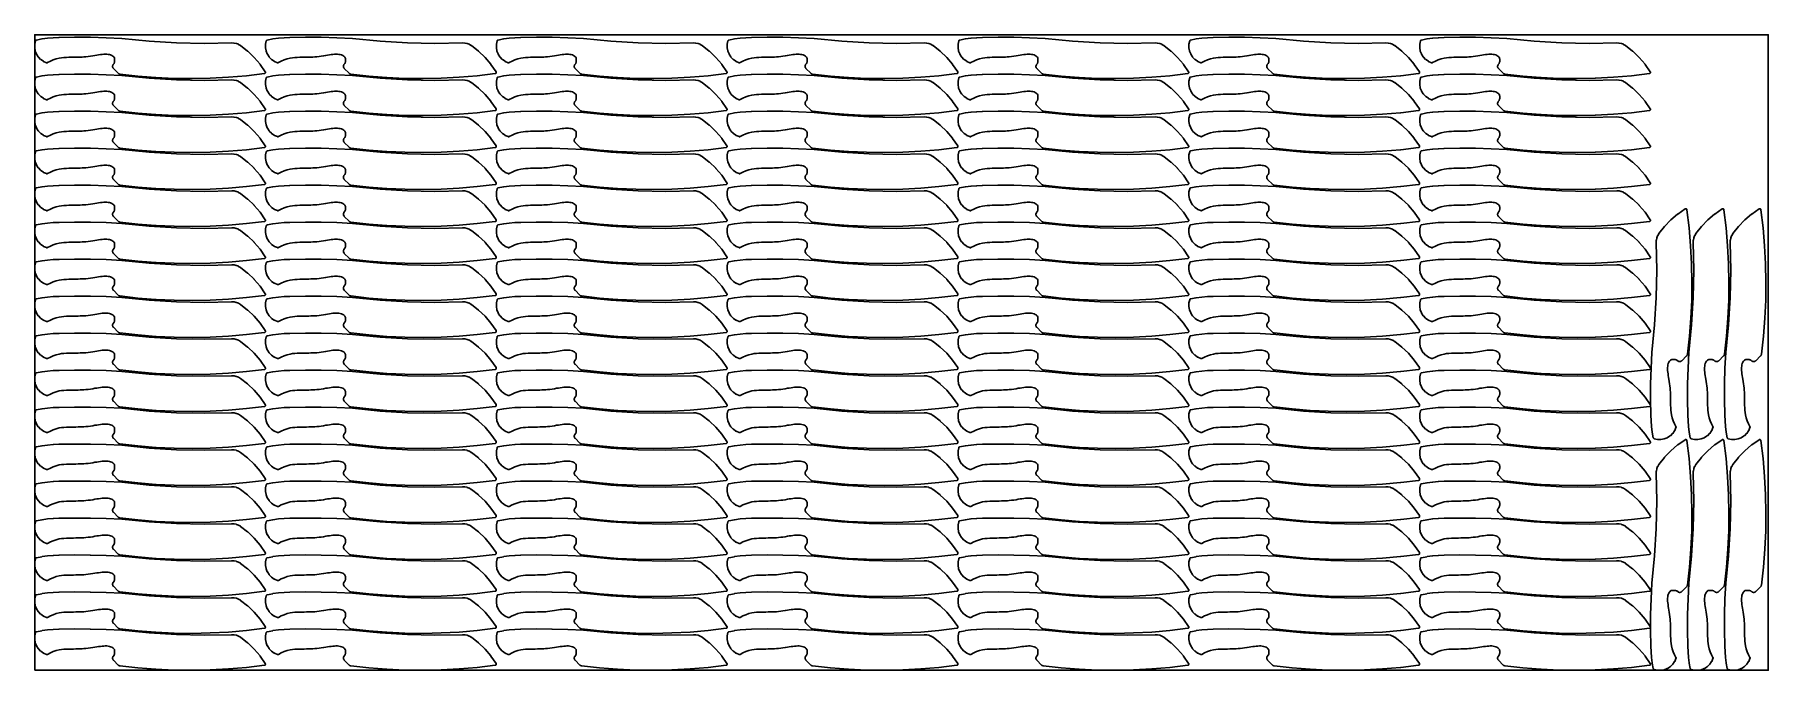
# Model space of a CAD drawing. Header units: metres. Extents: x 0 to 3000, y 0 to 1100.
import ezdxf

# ---------------------------------------------------------------- set-up
doc = ezdxf.new("R2010")
doc.units = ezdxf.units.M

msp = doc.modelspace()

# ---------------------------------------------------------------- linework, layer by layer
at = {"color": 7}
msp.add_lwpolyline([(0, 0), (3000, 0), (3000, 1100), (0, 1100), (0, 0)], close=True, dxfattribs=at)
at = {"color": 1}
for points in [[(136.1, 1041.8), (136.1, 1041.8), (136.1, 1041.8), (136, 1041.9), (136, 1041.9), (135.4, 1042.8), (135.3, 1042.9), (135.2, 1043.1), (135.2, 1043.3), (135.1, 1043.4), (134.9, 1044.4), (134.8, 1044.6), (134.8, 1044.9), (134.8, 1045.1), (134.9, 1046.1), (134.9, 1046.3), (135, 1046.5), (135, 1046.6), (135.1, 1046.8), (135.5, 1047.7), (135.6, 1047.8), (135.6, 1047.9), (135.6, 1047.9), (135.6, 1047.9), (135.7, 1048), (135.7, 1048.1), (137.3, 1050.3), (137.8, 1051.1), (138.1, 1051.8), (138.3, 1052.6), (138.3, 1053.6), (138.3, 1057.4), (138.2, 1058.7), (137.9, 1059.8), (137.4, 1060.8), (136.6, 1061.7), (136.3, 1062), (136, 1062.3), (135.6, 1062.7), (135.3, 1062.9), (133.5, 1064), (131.5, 1064.9), (129.4, 1065.4), (127.1, 1065.8), (124.6, 1066.1), (122, 1066.1), (119.4, 1066), (116.8, 1065.8), (113.7, 1065.4), (110.5, 1065), (107.4, 1064.5), (104.3, 1064), (100.4, 1063.3), (100.4, 1063.3), (96.6, 1062.7), (96.5, 1062.7), (92.7, 1062.2), (92.6, 1062.2), (88.8, 1061.7), (88.7, 1061.7), (85.3, 1061.5), (85.3, 1061.5), (81.9, 1061.3), (81.9, 1061.3), (78.5, 1061.2), (78.5, 1061.2), (75.1, 1061.1), (75.1, 1061.1), (71.1, 1061), (71.1, 1061), (67.1, 1060.9), (63.1, 1060.9), (59.1, 1060.8), (54.9, 1060.6), (50.7, 1060.4), (46.6, 1060), (42.5, 1059.4), (37.3, 1058.1), (32.1, 1056.3), (27.1, 1054.1), (22.2, 1051.6), (22.2, 1051.6), (22.2, 1051.6), (22.1, 1051.5), (22.1, 1051.5), (22.1, 1051.5), (22, 1051.5), (22, 1051.5), (21.9, 1051.4), (21.9, 1051.4), (21.9, 1051.4), (21.8, 1051.4), (21.7, 1051.4), (21.7, 1051.4), (21.7, 1051.4), (21.6, 1051.4), (21.5, 1051.4), (21.5, 1051.4), (21.5, 1051.4), (21.4, 1051.4), (21.3, 1051.4), (21.3, 1051.4), (21.3, 1051.4), (21.2, 1051.4), (21.1, 1051.4), (21.1, 1051.4), (21.1, 1051.4), (21, 1051.4), (20.9, 1051.4), (20.9, 1051.4), (20.9, 1051.4), (20.8, 1051.4), (20.7, 1051.4), (20.7, 1051.4), (20.7, 1051.4), (20.6, 1051.5), (20.5, 1051.5), (20.5, 1051.5), (20.5, 1051.5), (15.4, 1053.7), (15.3, 1053.8), (15.1, 1053.9), (10.6, 1057.1), (10.4, 1057.2), (10.3, 1057.3), (6.5, 1061.3), (6.4, 1061.4), (6.3, 1061.6), (3.3, 1066.2), (3.2, 1066.4), (3.1, 1066.6), (1.1, 1071.7), (1, 1071.9), (1, 1072.1), (0, 1077.5), (0, 1077.7), (0, 1077.9), (0.1, 1083.4), (0.1, 1083.6), (0.2, 1083.8), (1.4, 1089.2), (1.4, 1089.3), (1.4, 1089.3), (1.4, 1089.3), (1.4, 1089.4), (1.5, 1089.4), (1.5, 1089.5), (1.5, 1089.5), (1.5, 1089.6), (1.5, 1089.6), (1.6, 1089.7), (1.6, 1089.7), (1.6, 1089.7), (1.6, 1089.8), (1.7, 1089.9), (1.7, 1089.9), (1.7, 1089.9), (1.7, 1090), (1.8, 1090), (1.8, 1090), (1.8, 1090.1), (1.9, 1090.1), (1.9, 1090.2), (1.9, 1090.2), (1.9, 1090.2), (2, 1090.2), (2.1, 1090.3), (2.1, 1090.3), (2.1, 1090.3), (2.2, 1090.4), (2.2, 1090.4), (2.2, 1090.4), (2.3, 1090.4), (2.3, 1090.5), (2.4, 1090.5), (2.4, 1090.5), (2.4, 1090.5), (2.5, 1090.6), (2.6, 1090.6), (2.6, 1090.6), (2.6, 1090.6), (2.7, 1090.6), (2.7, 1090.7), (2.8, 1090.7), (2.8, 1090.7), (2.9, 1090.7), (2.9, 1090.7), (12.5, 1092.6), (12.7, 1092.7), (22.3, 1093.9), (22.4, 1093.9), (32.2, 1094.7), (32.2, 1094.7), (42, 1095.1), (42.1, 1095.1), (42.1, 1095.1), (69.2, 1095.6), (69.2, 1095.6), (96.3, 1095.4), (96.4, 1095.4), (123.5, 1094.7), (123.5, 1094.7), (150.6, 1093.4), (150.6, 1093.4), (150.7, 1093.4), (198.1, 1088.7), (245.6, 1085.8), (293.3, 1084.8), (340.9, 1085.7), (341, 1085.7), (341, 1085.7), (344.8, 1085.5), (344.9, 1085.5), (345.1, 1085.5), (348.7, 1084.7), (348.9, 1084.7), (349.1, 1084.6), (352.5, 1083.3), (352.7, 1083.2), (352.8, 1083.1), (356, 1081.2), (356.1, 1081.2), (356.1, 1081.2), (356.2, 1081.2), (356.2, 1081.1), (356.2, 1081.1), (356.3, 1081.1), (368.5, 1071.5), (368.7, 1071.4), (379.9, 1060.7), (380, 1060.6), (390, 1048.8), (390.2, 1048.6), (399, 1035.8), (399, 1035.7), (399.1, 1035.7), (399.1, 1035.7), (399.1, 1035.6), (399.1, 1035.6), (399.2, 1035.5), (399.2, 1035.5), (399.2, 1035.5), (399.2, 1035.4), (399.3, 1035.3), (399.3, 1035.3), (399.3, 1035.3), (399.3, 1035.2), (399.3, 1035.1), (399.3, 1035.1), (399.3, 1035.1), (399.3, 1035), (399.3, 1034.9), (399.3, 1034.9), (399.3, 1034.9), (399.3, 1034.8), (399.4, 1034.7), (399.4, 1034.7), (399.4, 1034.7), (399.4, 1034.6), (399.3, 1034.5), (399.3, 1034.5), (399.3, 1034.5), (399.3, 1034.4), (399.3, 1034.3), (399.3, 1034.3), (399.3, 1034.3), (399.3, 1034.2), (399.3, 1034.1), (399.3, 1034.1), (399.3, 1034.1), (399.2, 1034), (399.2, 1034), (399.2, 1033.9), (399.2, 1033.9), (399.2, 1033.9), (399.1, 1033.8), (399.1, 1033.8), (399.1, 1033.8), (399.1, 1033.7), (399, 1033.6), (399, 1033.6), (399, 1033.6), (399, 1033.5), (398.9, 1033.4), (398.9, 1033.4), (398.9, 1033.4), (398.9, 1033.4), (398.8, 1033.3), (398.8, 1033.3), (398.8, 1033.3), (398.7, 1033.2), (398.7, 1033.2), (398.7, 1033.2), (398.6, 1033.2), (398.6, 1033.1), (398.5, 1033), (398.5, 1033), (398.5, 1033), (398.4, 1033), (398.3, 1032.9), (398.3, 1032.9), (398.3, 1032.9), (398.2, 1032.9), (398.2, 1032.8), (398.2, 1032.8), (398.1, 1032.8), (398.1, 1032.8), (398, 1032.8), (398, 1032.8), (398, 1032.8), (397.9, 1032.8), (397.8, 1032.7), (397.8, 1032.7), (397.8, 1032.7), (397.7, 1032.7), (397.6, 1032.7), (366.5, 1029), (366.4, 1029), (335.2, 1026.3), (335.2, 1026.3), (303.9, 1024.6), (303.9, 1024.6), (272.6, 1024), (272.5, 1024), (241.2, 1024.4), (241.2, 1024.4), (209.9, 1025.8), (209.9, 1025.8), (178.7, 1028.3), (178.6, 1028.3), (147.5, 1031.8), (147.5, 1031.8), (147.5, 1031.8), (147.4, 1031.8), (147.3, 1031.8), (147.3, 1031.8), (147.3, 1031.8), (146.8, 1031.9), (146.6, 1031.9), (146.5, 1032), (146, 1032.2), (145.8, 1032.3), (145.7, 1032.3), (145.3, 1032.6), (145.1, 1032.7), (145, 1032.8), (144.6, 1033.1), (144.6, 1033.2), (144.5, 1033.2), (136.2, 1041.6), (136.2, 1041.7), (136.1, 1041.8)], [(535.6, 1041.8), (535.6, 1041.8), (535.5, 1041.8), (535.5, 1041.9), (535.5, 1041.9), (534.9, 1042.8), (534.8, 1042.9), (534.7, 1043.1), (534.6, 1043.3), (534.6, 1043.4), (534.3, 1044.4), (534.3, 1044.6), (534.3, 1044.9), (534.3, 1045.1), (534.4, 1046.1), (534.4, 1046.3), (534.4, 1046.5), (534.5, 1046.6), (534.5, 1046.8), (535, 1047.7), (535, 1047.8), (535.1, 1047.9), (535.1, 1047.9), (535.1, 1047.9), (535.1, 1048), (535.2, 1048.1), (536.7, 1050.3), (537.2, 1051.1), (537.5, 1051.8), (537.7, 1052.6), (537.8, 1053.6), (537.8, 1057.4), (537.7, 1058.7), (537.4, 1059.8), (536.8, 1060.8), (536.1, 1061.7), (535.8, 1062), (535.4, 1062.3), (535.1, 1062.7), (534.8, 1062.9), (533, 1064), (531, 1064.9), (528.8, 1065.4), (526.6, 1065.8), (524, 1066.1), (521.4, 1066.1), (518.8, 1066), (516.2, 1065.8), (513.1, 1065.4), (510, 1065), (506.9, 1064.5), (503.7, 1064), (499.9, 1063.3), (499.9, 1063.3), (496, 1062.7), (496, 1062.7), (492.1, 1062.2), (492.1, 1062.2), (488.2, 1061.7), (488.2, 1061.7), (484.8, 1061.5), (484.7, 1061.5), (481.4, 1061.3), (481.3, 1061.3), (478, 1061.2), (478, 1061.2), (474.6, 1061.1), (474.6, 1061.1), (470.6, 1061), (470.6, 1061), (466.6, 1060.9), (462.6, 1060.9), (458.6, 1060.8), (454.3, 1060.6), (450.2, 1060.4), (446, 1060), (442, 1059.4), (436.7, 1058.1), (431.6, 1056.3), (426.6, 1054.1), (421.7, 1051.6), (421.7, 1051.6), (421.7, 1051.6), (421.6, 1051.5), (421.5, 1051.5), (421.5, 1051.5), (421.5, 1051.5), (421.4, 1051.5), (421.3, 1051.4), (421.3, 1051.4), (421.3, 1051.4), (421.2, 1051.4), (421.1, 1051.4), (421.1, 1051.4), (421.1, 1051.4), (421, 1051.4), (420.9, 1051.4), (420.9, 1051.4), (420.9, 1051.4), (420.8, 1051.4), (420.7, 1051.4), (420.7, 1051.4), (420.7, 1051.4), (420.6, 1051.4), (420.5, 1051.4), (420.5, 1051.4), (420.5, 1051.4), (420.4, 1051.4), (420.4, 1051.4), (420.3, 1051.4), (420.3, 1051.4), (420.3, 1051.4), (420.2, 1051.4), (420.2, 1051.4), (420.2, 1051.4), (420.1, 1051.5), (420, 1051.5), (420, 1051.5), (420, 1051.5), (414.9, 1053.7), (414.7, 1053.8), (414.6, 1053.9), (410.1, 1057.1), (409.9, 1057.2), (409.8, 1057.3), (406, 1061.3), (405.8, 1061.4), (405.7, 1061.6), (402.7, 1066.2), (402.6, 1066.4), (402.5, 1066.6), (400.5, 1071.7), (400.5, 1071.9), (400.4, 1072.1), (399.5, 1077.5), (399.5, 1077.7), (399.5, 1077.9), (399.6, 1083.4), (399.6, 1083.6), (399.6, 1083.8), (400.8, 1089.2), (400.9, 1089.3), (400.9, 1089.3), (400.9, 1089.3), (400.9, 1089.4), (400.9, 1089.4), (400.9, 1089.5), (400.9, 1089.5), (401, 1089.6), (401, 1089.6), (401, 1089.7), (401, 1089.7), (401, 1089.7), (401.1, 1089.8), (401.1, 1089.9), (401.1, 1089.9), (401.1, 1089.9), (401.2, 1090), (401.2, 1090), (401.3, 1090), (401.3, 1090.1), (401.3, 1090.1), (401.4, 1090.2), (401.4, 1090.2), (401.4, 1090.2), (401.5, 1090.2), (401.5, 1090.3), (401.5, 1090.3), (401.6, 1090.3), (401.6, 1090.4), (401.7, 1090.4), (401.7, 1090.4), (401.7, 1090.4), (401.8, 1090.5), (401.8, 1090.5), (401.9, 1090.5), (401.9, 1090.5), (401.9, 1090.6), (402, 1090.6), (402, 1090.6), (402.1, 1090.6), (402.1, 1090.6), (402.2, 1090.7), (402.2, 1090.7), (402.2, 1090.7), (402.3, 1090.7), (402.4, 1090.7), (412, 1092.6), (412.1, 1092.7), (421.8, 1093.9), (421.9, 1093.9), (431.6, 1094.7), (431.7, 1094.7), (441.5, 1095.1), (441.5, 1095.1), (441.5, 1095.1), (468.6, 1095.6), (468.7, 1095.6), (495.8, 1095.4), (495.8, 1095.4), (522.9, 1094.7), (523, 1094.7), (550, 1093.4), (550.1, 1093.4), (550.1, 1093.4), (597.6, 1088.7), (645.1, 1085.8), (692.7, 1084.8), (740.4, 1085.7), (740.4, 1085.7), (740.5, 1085.7), (744.2, 1085.5), (744.4, 1085.5), (744.6, 1085.5), (748.2, 1084.7), (748.4, 1084.7), (748.5, 1084.6), (752, 1083.3), (752.1, 1083.2), (752.3, 1083.1), (755.5, 1081.2), (755.5, 1081.2), (755.6, 1081.2), (755.6, 1081.2), (755.7, 1081.1), (755.7, 1081.1), (755.7, 1081.1), (768, 1071.5), (768.1, 1071.4), (779.3, 1060.7), (779.5, 1060.6), (789.5, 1048.8), (789.6, 1048.6), (798.5, 1035.8), (798.5, 1035.7), (798.6, 1035.7), (798.6, 1035.7), (798.6, 1035.6), (798.6, 1035.6), (798.6, 1035.5), (798.6, 1035.5), (798.6, 1035.5), (798.7, 1035.4), (798.7, 1035.3), (798.7, 1035.3), (798.7, 1035.3), (798.7, 1035.2), (798.8, 1035.1), (798.8, 1035.1), (798.8, 1035.1), (798.8, 1035), (798.8, 1034.9), (798.8, 1034.9), (798.8, 1034.9), (798.8, 1034.8), (798.8, 1034.7), (798.8, 1034.7), (798.8, 1034.7), (798.8, 1034.6), (798.8, 1034.5), (798.8, 1034.5), (798.8, 1034.5), (798.8, 1034.4), (798.8, 1034.3), (798.8, 1034.3), (798.8, 1034.3), (798.8, 1034.2), (798.7, 1034.1), (798.7, 1034.1), (798.7, 1034.1), (798.7, 1034), (798.7, 1034), (798.7, 1033.9), (798.7, 1033.9), (798.6, 1033.9), (798.6, 1033.8), (798.6, 1033.8), (798.6, 1033.8), (798.5, 1033.7), (798.5, 1033.6), (798.5, 1033.6), (798.5, 1033.6), (798.4, 1033.5), (798.4, 1033.4), (798.4, 1033.4), (798.4, 1033.4), (798.3, 1033.4), (798.3, 1033.3), (798.2, 1033.3), (798.2, 1033.3), (798.2, 1033.2), (798.1, 1033.2), (798.1, 1033.2), (798.1, 1033.2), (798, 1033.1), (798, 1033), (798, 1033), (797.9, 1033), (797.9, 1033), (797.8, 1032.9), (797.8, 1032.9), (797.8, 1032.9), (797.7, 1032.9), (797.6, 1032.8), (797.6, 1032.8), (797.6, 1032.8), (797.5, 1032.8), (797.4, 1032.8), (797.4, 1032.8), (797.4, 1032.8), (797.3, 1032.8), (797.2, 1032.7), (797.2, 1032.7), (797.2, 1032.7), (797.1, 1032.7), (797, 1032.7), (765.9, 1029), (765.9, 1029), (734.7, 1026.3), (734.6, 1026.3), (703.4, 1024.6), (703.3, 1024.6), (672, 1024), (672, 1024), (640.7, 1024.4), (640.6, 1024.4), (609.4, 1025.8), (609.3, 1025.8), (578.1, 1028.3), (578, 1028.3), (546.9, 1031.8), (546.9, 1031.8), (546.9, 1031.8), (546.8, 1031.8), (546.7, 1031.8), (546.7, 1031.8), (546.7, 1031.8), (546.2, 1031.9), (546.1, 1031.9), (545.9, 1032), (545.4, 1032.2), (545.3, 1032.3), (545.1, 1032.3), (544.7, 1032.6), (544.6, 1032.7), (544.5, 1032.8), (544.1, 1033.1), (544, 1033.2), (544, 1033.2), (535.7, 1041.6), (535.6, 1041.7), (535.6, 1041.8)], [(935, 1041.8), (935, 1041.8), (935, 1041.8), (935, 1041.9), (934.9, 1041.9), (934.3, 1042.8), (934.2, 1042.9), (934.1, 1043.1), (934.1, 1043.3), (934, 1043.4), (933.8, 1044.4), (933.7, 1044.6), (933.7, 1044.9), (933.7, 1045.1), (933.8, 1046.1), (933.8, 1046.3), (933.9, 1046.5), (933.9, 1046.6), (934, 1046.8), (934.4, 1047.7), (934.5, 1047.8), (934.5, 1047.9), (934.5, 1047.9), (934.5, 1047.9), (934.6, 1048), (934.6, 1048.1), (936.2, 1050.3), (936.7, 1051.1), (937, 1051.8), (937.2, 1052.6), (937.3, 1053.6), (937.3, 1057.4), (937.1, 1058.7), (936.8, 1059.8), (936.3, 1060.8), (935.5, 1061.7), (935.2, 1062), (934.9, 1062.3), (934.5, 1062.7), (934.2, 1062.9), (932.4, 1064), (930.4, 1064.9), (928.3, 1065.4), (926, 1065.8), (923.5, 1066.1), (920.9, 1066.1), (918.3, 1066), (915.7, 1065.8), (912.6, 1065.4), (909.4, 1065), (906.3, 1064.5), (903.2, 1064), (899.3, 1063.3), (899.3, 1063.3), (895.5, 1062.7), (895.4, 1062.7), (891.6, 1062.2), (891.5, 1062.2), (887.7, 1061.7), (887.6, 1061.7), (884.3, 1061.5), (884.2, 1061.5), (880.8, 1061.3), (880.8, 1061.3), (877.4, 1061.2), (877.4, 1061.2), (874, 1061.1), (874, 1061.1), (870, 1061), (870, 1061), (866, 1060.9), (862, 1060.9), (858, 1060.8), (853.8, 1060.6), (849.6, 1060.4), (845.5, 1060), (841.5, 1059.4), (836.2, 1058.1), (831.1, 1056.3), (826, 1054.1), (821.1, 1051.6), (821.1, 1051.6), (821.1, 1051.6), (821.1, 1051.5), (821, 1051.5), (821, 1051.5), (821, 1051.5), (820.9, 1051.5), (820.8, 1051.4), (820.8, 1051.4), (820.8, 1051.4), (820.7, 1051.4), (820.6, 1051.4), (820.6, 1051.4), (820.6, 1051.4), (820.5, 1051.4), (820.4, 1051.4), (820.4, 1051.4), (820.4, 1051.4), (820.3, 1051.4), (820.2, 1051.4), (820.2, 1051.4), (820.2, 1051.4), (820.1, 1051.4), (820, 1051.4), (820, 1051.4), (820, 1051.4), (819.9, 1051.4), (819.8, 1051.4), (819.8, 1051.4), (819.8, 1051.4), (819.7, 1051.4), (819.6, 1051.4), (819.6, 1051.4), (819.6, 1051.4), (819.5, 1051.5), (819.4, 1051.5), (819.4, 1051.5), (819.4, 1051.5), (814.4, 1053.7), (814.2, 1053.8), (814, 1053.9), (809.5, 1057.1), (809.4, 1057.2), (809.2, 1057.3), (805.4, 1061.3), (805.3, 1061.4), (805.2, 1061.6), (802.2, 1066.2), (802.1, 1066.4), (802, 1066.6), (800, 1071.7), (799.9, 1071.9), (799.9, 1072.1), (798.9, 1077.5), (798.9, 1077.7), (798.9, 1077.9), (799, 1083.4), (799, 1083.6), (799.1, 1083.8), (800.3, 1089.2), (800.3, 1089.3), (800.3, 1089.3), (800.3, 1089.3), (800.3, 1089.4), (800.4, 1089.4), (800.4, 1089.5), (800.4, 1089.5), (800.4, 1089.6), (800.4, 1089.6), (800.5, 1089.7), (800.5, 1089.7), (800.5, 1089.7), (800.5, 1089.8), (800.6, 1089.9), (800.6, 1089.9), (800.6, 1089.9), (800.6, 1090), (800.7, 1090), (800.7, 1090), (800.7, 1090.1), (800.8, 1090.1), (800.8, 1090.2), (800.8, 1090.2), (800.9, 1090.2), (800.9, 1090.2), (801, 1090.3), (801, 1090.3), (801, 1090.3), (801.1, 1090.4), (801.1, 1090.4), (801.1, 1090.4), (801.2, 1090.4), (801.2, 1090.5), (801.3, 1090.5), (801.3, 1090.5), (801.3, 1090.5), (801.4, 1090.6), (801.5, 1090.6), (801.5, 1090.6), (801.5, 1090.6), (801.6, 1090.6), (801.7, 1090.7), (801.7, 1090.7), (801.7, 1090.7), (801.8, 1090.7), (801.8, 1090.7), (811.4, 1092.6), (811.6, 1092.7), (821.2, 1093.9), (821.3, 1093.9), (831.1, 1094.7), (831.1, 1094.7), (840.9, 1095.1), (841, 1095.1), (841, 1095.1), (868.1, 1095.6), (868.1, 1095.6), (895.2, 1095.4), (895.3, 1095.4), (922.4, 1094.7), (922.4, 1094.7), (949.5, 1093.4), (949.5, 1093.4), (949.6, 1093.4), (997, 1088.7), (1044.6, 1085.8), (1092.2, 1084.8), (1139.8, 1085.7), (1139.9, 1085.7), (1140, 1085.7), (1143.7, 1085.5), (1143.9, 1085.5), (1144, 1085.5), (1147.7, 1084.7), (1147.8, 1084.7), (1148, 1084.6), (1151.4, 1083.3), (1151.6, 1083.2), (1151.7, 1083.1), (1155, 1081.2), (1155, 1081.2), (1155, 1081.2), (1155.1, 1081.2), (1155.1, 1081.1), (1155.1, 1081.1), (1155.2, 1081.1), (1167.4, 1071.5), (1167.6, 1071.4), (1178.8, 1060.7), (1178.9, 1060.6), (1189, 1048.8), (1189.1, 1048.6), (1197.9, 1035.8), (1198, 1035.7), (1198, 1035.7), (1198, 1035.7), (1198, 1035.6), (1198.1, 1035.6), (1198.1, 1035.5), (1198.1, 1035.5), (1198.1, 1035.5), (1198.1, 1035.4), (1198.2, 1035.3), (1198.2, 1035.3), (1198.2, 1035.3), (1198.2, 1035.2), (1198.2, 1035.1), (1198.2, 1035.1), (1198.2, 1035.1), (1198.2, 1035), (1198.3, 1034.9), (1198.3, 1034.9), (1198.3, 1034.9), (1198.3, 1034.8), (1198.3, 1034.7), (1198.3, 1034.7), (1198.3, 1034.7), (1198.3, 1034.6), (1198.3, 1034.5), (1198.3, 1034.5), (1198.3, 1034.5), (1198.2, 1034.4), (1198.2, 1034.3), (1198.2, 1034.3), (1198.2, 1034.3), (1198.2, 1034.2), (1198.2, 1034.1), (1198.2, 1034.1), (1198.2, 1034.1), (1198.2, 1034), (1198.1, 1034), (1198.1, 1033.9), (1198.1, 1033.9), (1198.1, 1033.9), (1198, 1033.8), (1198, 1033.8), (1198, 1033.8), (1198, 1033.7), (1198, 1033.6), (1197.9, 1033.6), (1197.9, 1033.6), (1197.9, 1033.5), (1197.8, 1033.4), (1197.8, 1033.4), (1197.8, 1033.4), (1197.8, 1033.4), (1197.7, 1033.3), (1197.7, 1033.3), (1197.7, 1033.3), (1197.6, 1033.2), (1197.6, 1033.2), (1197.6, 1033.2), (1197.6, 1033.2), (1197.5, 1033.1), (1197.4, 1033), (1197.4, 1033), (1197.4, 1033), (1197.3, 1033), (1197.2, 1032.9), (1197.2, 1032.9), (1197.2, 1032.9), (1197.2, 1032.9), (1197.1, 1032.8), (1197.1, 1032.8), (1197.1, 1032.8), (1197, 1032.8), (1196.9, 1032.8), (1196.9, 1032.8), (1196.9, 1032.8), (1196.8, 1032.8), (1196.7, 1032.7), (1196.7, 1032.7), (1196.7, 1032.7), (1196.6, 1032.7), (1196.5, 1032.7), (1165.4, 1029), (1165.3, 1029), (1134.1, 1026.3), (1134.1, 1026.3), (1102.8, 1024.6), (1102.8, 1024.6), (1071.5, 1024), (1071.4, 1024), (1040.2, 1024.4), (1040.1, 1024.4), (1008.8, 1025.8), (1008.8, 1025.8), (977.6, 1028.3), (977.5, 1028.3), (946.4, 1031.8), (946.4, 1031.8), (946.4, 1031.8), (946.3, 1031.8), (946.2, 1031.8), (946.2, 1031.8), (946.2, 1031.8), (945.7, 1031.9), (945.5, 1031.9), (945.4, 1032), (944.9, 1032.2), (944.7, 1032.3), (944.6, 1032.3), (944.2, 1032.6), (944, 1032.7), (943.9, 1032.8), (943.5, 1033.1), (943.5, 1033.2), (943.4, 1033.2), (935.1, 1041.6), (935.1, 1041.7), (935, 1041.8)], [(1334.5, 1041.8), (1334.5, 1041.8), (1334.5, 1041.8), (1334.4, 1041.9), (1334.4, 1041.9), (1333.8, 1042.8), (1333.7, 1042.9), (1333.6, 1043.1), (1333.5, 1043.3), (1333.5, 1043.4), (1333.2, 1044.4), (1333.2, 1044.6), (1333.2, 1044.9), (1333.2, 1045.1), (1333.3, 1046.1), (1333.3, 1046.3), (1333.3, 1046.5), (1333.4, 1046.6), (1333.4, 1046.8), (1333.9, 1047.7), (1333.9, 1047.8), (1334, 1047.9), (1334, 1047.9), (1334, 1047.9), (1334, 1048), (1334.1, 1048.1), (1335.7, 1050.3), (1336.1, 1051.1), (1336.4, 1051.8), (1336.6, 1052.6), (1336.7, 1053.6), (1336.7, 1057.4), (1336.6, 1058.7), (1336.3, 1059.8), (1335.7, 1060.8), (1335, 1061.7), (1334.7, 1062), (1334.3, 1062.3), (1334, 1062.7), (1333.7, 1062.9), (1331.9, 1064), (1329.9, 1064.9), (1327.7, 1065.4), (1325.5, 1065.8), (1322.9, 1066.1), (1320.4, 1066.1), (1317.8, 1066), (1315.1, 1065.8), (1312, 1065.4), (1308.9, 1065), (1305.8, 1064.5), (1302.6, 1064), (1298.8, 1063.3), (1298.8, 1063.3), (1294.9, 1062.7), (1294.9, 1062.7), (1291, 1062.2), (1291, 1062.2), (1287.1, 1061.7), (1287.1, 1061.7), (1283.7, 1061.5), (1283.7, 1061.5), (1280.3, 1061.3), (1280.3, 1061.3), (1276.9, 1061.2), (1276.9, 1061.2), (1273.5, 1061.1), (1273.5, 1061.1), (1269.5, 1061), (1269.5, 1061), (1265.5, 1060.9), (1261.5, 1060.9), (1257.5, 1060.8), (1253.3, 1060.6), (1249.1, 1060.4), (1244.9, 1060), (1240.9, 1059.4), (1235.7, 1058.1), (1230.5, 1056.3), (1225.5, 1054.1), (1220.6, 1051.6), (1220.6, 1051.6), (1220.6, 1051.6), (1220.5, 1051.5), (1220.4, 1051.5), (1220.4, 1051.5), (1220.4, 1051.5), (1220.3, 1051.5), (1220.2, 1051.4), (1220.2, 1051.4), (1220.2, 1051.4), (1220.1, 1051.4), (1220, 1051.4), (1220, 1051.4), (1220, 1051.4), (1219.9, 1051.4), (1219.9, 1051.4), (1219.8, 1051.4), (1219.8, 1051.4), (1219.7, 1051.4), (1219.7, 1051.4), (1219.6, 1051.4), (1219.6, 1051.4), (1219.6, 1051.4), (1219.5, 1051.4), (1219.5, 1051.4), (1219.4, 1051.4), (1219.4, 1051.4), (1219.3, 1051.4), (1219.3, 1051.4), (1219.3, 1051.4), (1219.2, 1051.4), (1219.1, 1051.4), (1219.1, 1051.4), (1219.1, 1051.4), (1219, 1051.5), (1218.9, 1051.5), (1218.9, 1051.5), (1218.9, 1051.5), (1213.8, 1053.7), (1213.6, 1053.8), (1213.5, 1053.9), (1209, 1057.1), (1208.8, 1057.2), (1208.7, 1057.3), (1204.9, 1061.3), (1204.7, 1061.4), (1204.6, 1061.6), (1201.6, 1066.2), (1201.5, 1066.4), (1201.5, 1066.6), (1199.4, 1071.7), (1199.4, 1071.9), (1199.3, 1072.1), (1198.4, 1077.5), (1198.4, 1077.7), (1198.4, 1077.9), (1198.5, 1083.4), (1198.5, 1083.6), (1198.5, 1083.8), (1199.7, 1089.2), (1199.8, 1089.3), (1199.8, 1089.3), (1199.8, 1089.3), (1199.8, 1089.4), (1199.8, 1089.4), (1199.8, 1089.5), (1199.9, 1089.5), (1199.9, 1089.6), (1199.9, 1089.6), (1199.9, 1089.7), (1199.9, 1089.7), (1200, 1089.7), (1200, 1089.8), (1200, 1089.9), (1200, 1089.9), (1200.1, 1089.9), (1200.1, 1090), (1200.1, 1090), (1200.2, 1090), (1200.2, 1090.1), (1200.2, 1090.1), (1200.3, 1090.2), (1200.3, 1090.2), (1200.3, 1090.2), (1200.4, 1090.2), (1200.4, 1090.3), (1200.4, 1090.3), (1200.5, 1090.3), (1200.5, 1090.4), (1200.6, 1090.4), (1200.6, 1090.4), (1200.6, 1090.4), (1200.7, 1090.5), (1200.7, 1090.5), (1200.8, 1090.5), (1200.8, 1090.5), (1200.9, 1090.6), (1200.9, 1090.6), (1200.9, 1090.6), (1201, 1090.6), (1201, 1090.6), (1201.1, 1090.7), (1201.1, 1090.7), (1201.2, 1090.7), (1201.2, 1090.7), (1201.3, 1090.7), (1210.9, 1092.6), (1211, 1092.7), (1220.7, 1093.9), (1220.8, 1093.9), (1230.5, 1094.7), (1230.6, 1094.7), (1240.4, 1095.1), (1240.4, 1095.1), (1240.4, 1095.1), (1267.5, 1095.6), (1267.6, 1095.6), (1294.7, 1095.4), (1294.7, 1095.4), (1321.8, 1094.7), (1321.9, 1094.7), (1348.9, 1093.4), (1349, 1093.4), (1349, 1093.4), (1396.5, 1088.7), (1444, 1085.8), (1491.6, 1084.8), (1539.3, 1085.7), (1539.3, 1085.7), (1539.4, 1085.7), (1543.1, 1085.5), (1543.3, 1085.5), (1543.5, 1085.5), (1547.1, 1084.7), (1547.3, 1084.7), (1547.4, 1084.6), (1550.9, 1083.3), (1551, 1083.2), (1551.2, 1083.1), (1554.4, 1081.2), (1554.4, 1081.2), (1554.5, 1081.2), (1554.5, 1081.2), (1554.6, 1081.1), (1554.6, 1081.1), (1554.6, 1081.1), (1566.9, 1071.5), (1567, 1071.4), (1578.2, 1060.7), (1578.4, 1060.6), (1588.4, 1048.8), (1588.5, 1048.6), (1597.4, 1035.8), (1597.4, 1035.7), (1597.5, 1035.7), (1597.5, 1035.7), (1597.5, 1035.6), (1597.5, 1035.6), (1597.6, 1035.5), (1597.6, 1035.5), (1597.6, 1035.5), (1597.6, 1035.4), (1597.6, 1035.3), (1597.6, 1035.3), (1597.6, 1035.3), (1597.6, 1035.2), (1597.7, 1035.1), (1597.7, 1035.1), (1597.7, 1035.1), (1597.7, 1035), (1597.7, 1034.9), (1597.7, 1034.9), (1597.7, 1034.9), (1597.7, 1034.8), (1597.7, 1034.7), (1597.7, 1034.7), (1597.7, 1034.7), (1597.7, 1034.6), (1597.7, 1034.5), (1597.7, 1034.5), (1597.7, 1034.5), (1597.7, 1034.4), (1597.7, 1034.3), (1597.7, 1034.3), (1597.7, 1034.3), (1597.7, 1034.2), (1597.6, 1034.1), (1597.6, 1034.1), (1597.6, 1034.1), (1597.6, 1034), (1597.6, 1034), (1597.6, 1033.9), (1597.6, 1033.9), (1597.5, 1033.9), (1597.5, 1033.8), (1597.5, 1033.8), (1597.5, 1033.8), (1597.5, 1033.7), (1597.4, 1033.6), (1597.4, 1033.6), (1597.4, 1033.6), (1597.3, 1033.5), (1597.3, 1033.4), (1597.3, 1033.4), (1597.3, 1033.4), (1597.2, 1033.4), (1597.2, 1033.3), (1597.2, 1033.3), (1597.2, 1033.3), (1597.1, 1033.2), (1597, 1033.2), (1597, 1033.2), (1597, 1033.2), (1596.9, 1033.1), (1596.9, 1033), (1596.9, 1033), (1596.9, 1033), (1596.8, 1033), (1596.7, 1032.9), (1596.7, 1032.9), (1596.7, 1032.9), (1596.6, 1032.9), (1596.5, 1032.8), (1596.5, 1032.8), (1596.5, 1032.8), (1596.4, 1032.8), (1596.3, 1032.8), (1596.3, 1032.8), (1596.3, 1032.8), (1596.2, 1032.8), (1596.2, 1032.7), (1596.1, 1032.7), (1596.1, 1032.7), (1596, 1032.7), (1596, 1032.7), (1564.8, 1029), (1564.8, 1029), (1533.6, 1026.3), (1533.5, 1026.3), (1502.3, 1024.6), (1502.2, 1024.6), (1471, 1024), (1470.9, 1024), (1439.6, 1024.4), (1439.5, 1024.4), (1408.3, 1025.8), (1408.2, 1025.8), (1377, 1028.3), (1377, 1028.3), (1345.8, 1031.8), (1345.8, 1031.8), (1345.8, 1031.8), (1345.7, 1031.8), (1345.6, 1031.8), (1345.6, 1031.8), (1345.6, 1031.8), (1345.1, 1031.9), (1345, 1031.9), (1344.8, 1032), (1344.4, 1032.2), (1344.2, 1032.3), (1344.1, 1032.3), (1343.6, 1032.6), (1343.5, 1032.7), (1343.4, 1032.8), (1343, 1033.1), (1342.9, 1033.2), (1342.9, 1033.2), (1334.6, 1041.6), (1334.5, 1041.7), (1334.5, 1041.8)], [(1733.9, 1041.8), (1733.9, 1041.8), (1733.9, 1041.8), (1733.9, 1041.9), (1733.8, 1041.9), (1733.2, 1042.8), (1733.1, 1042.9), (1733, 1043.1), (1733, 1043.3), (1732.9, 1043.4), (1732.7, 1044.4), (1732.6, 1044.6), (1732.6, 1044.9), (1732.6, 1045.1), (1732.7, 1046.1), (1732.7, 1046.3), (1732.8, 1046.5), (1732.8, 1046.6), (1732.9, 1046.8), (1733.4, 1047.7), (1733.4, 1047.8), (1733.4, 1047.9), (1733.4, 1047.9), (1733.4, 1047.9), (1733.5, 1048), (1733.5, 1048.1), (1735.1, 1050.3), (1735.6, 1051.1), (1735.9, 1051.8), (1736.1, 1052.6), (1736.2, 1053.6), (1736.2, 1057.4), (1736, 1058.7), (1735.7, 1059.8), (1735.2, 1060.8), (1734.4, 1061.7), (1734.1, 1062), (1733.8, 1062.3), (1733.4, 1062.7), (1733.1, 1062.9), (1731.3, 1064), (1729.3, 1064.9), (1727.2, 1065.4), (1724.9, 1065.8), (1722.4, 1066.1), (1719.8, 1066.1), (1717.2, 1066), (1714.6, 1065.8), (1711.5, 1065.4), (1708.4, 1065), (1705.2, 1064.5), (1702.1, 1064), (1698.2, 1063.3), (1698.2, 1063.3), (1694.4, 1062.7), (1694.3, 1062.7), (1690.5, 1062.2), (1690.4, 1062.2), (1686.6, 1061.7), (1686.5, 1061.7), (1683.2, 1061.5), (1683.1, 1061.5), (1679.7, 1061.3), (1679.7, 1061.3), (1676.3, 1061.2), (1676.3, 1061.2), (1672.9, 1061.1), (1672.9, 1061.1), (1668.9, 1061), (1668.9, 1061), (1664.9, 1060.9), (1660.9, 1060.9), (1656.9, 1060.8), (1652.7, 1060.6), (1648.5, 1060.4), (1644.4, 1060), (1640.4, 1059.4), (1635.1, 1058.1), (1630, 1056.3), (1625, 1054.1), (1620.1, 1051.6), (1620.1, 1051.6), (1620, 1051.6), (1620, 1051.5), (1619.9, 1051.5), (1619.9, 1051.5), (1619.9, 1051.5), (1619.8, 1051.5), (1619.7, 1051.4), (1619.7, 1051.4), (1619.7, 1051.4), (1619.6, 1051.4), (1619.5, 1051.4), (1619.5, 1051.4), (1619.5, 1051.4), (1619.4, 1051.4), (1619.3, 1051.4), (1619.3, 1051.4), (1619.3, 1051.4), (1619.2, 1051.4), (1619.1, 1051.4), (1619.1, 1051.4), (1619.1, 1051.4), (1619, 1051.4), (1618.9, 1051.4), (1618.9, 1051.4), (1618.9, 1051.4), (1618.8, 1051.4), (1618.7, 1051.4), (1618.7, 1051.4), (1618.7, 1051.4), (1618.6, 1051.4), (1618.5, 1051.4), (1618.5, 1051.4), (1618.5, 1051.4), (1618.4, 1051.5), (1618.3, 1051.5), (1618.3, 1051.5), (1618.3, 1051.5), (1613.3, 1053.7), (1613.1, 1053.8), (1612.9, 1053.9), (1608.4, 1057.1), (1608.3, 1057.2), (1608.1, 1057.3), (1604.3, 1061.3), (1604.2, 1061.4), (1604.1, 1061.6), (1601.1, 1066.2), (1601, 1066.4), (1600.9, 1066.6), (1598.9, 1071.7), (1598.8, 1071.9), (1598.8, 1072.1), (1597.8, 1077.5), (1597.8, 1077.7), (1597.8, 1077.9), (1597.9, 1083.4), (1598, 1083.6), (1598, 1083.8), (1599.2, 1089.2), (1599.2, 1089.3), (1599.2, 1089.3), (1599.2, 1089.3), (1599.2, 1089.4), (1599.3, 1089.4), (1599.3, 1089.5), (1599.3, 1089.5), (1599.3, 1089.6), (1599.4, 1089.6), (1599.4, 1089.7), (1599.4, 1089.7), (1599.4, 1089.7), (1599.4, 1089.8), (1599.5, 1089.9), (1599.5, 1089.9), (1599.5, 1089.9), (1599.6, 1090), (1599.6, 1090), (1599.6, 1090), (1599.6, 1090.1), (1599.7, 1090.1), (1599.7, 1090.2), (1599.8, 1090.2), (1599.8, 1090.2), (1599.8, 1090.2), (1599.9, 1090.3), (1599.9, 1090.3), (1599.9, 1090.3), (1600, 1090.4), (1600, 1090.4), (1600.1, 1090.4), (1600.1, 1090.4), (1600.1, 1090.5), (1600.2, 1090.5), (1600.2, 1090.5), (1600.2, 1090.5), (1600.3, 1090.6), (1600.4, 1090.6), (1600.4, 1090.6), (1600.4, 1090.6), (1600.5, 1090.6), (1600.6, 1090.7), (1600.6, 1090.7), (1600.6, 1090.7), (1600.7, 1090.7), (1600.8, 1090.7), (1610.4, 1092.6), (1610.5, 1092.7), (1620.1, 1093.9), (1620.3, 1093.9), (1630, 1094.7), (1630.1, 1094.7), (1639.9, 1095.1), (1639.9, 1095.1), (1639.9, 1095.1), (1667, 1095.6), (1667, 1095.6), (1694.1, 1095.4), (1694.2, 1095.4), (1721.3, 1094.7), (1721.3, 1094.7), (1748.4, 1093.4), (1748.4, 1093.4), (1748.5, 1093.4), (1795.9, 1088.7), (1843.5, 1085.8), (1891.1, 1084.8), (1938.7, 1085.7), (1938.8, 1085.7), (1938.9, 1085.7), (1942.6, 1085.5), (1942.8, 1085.5), (1942.9, 1085.5), (1946.6, 1084.7), (1946.7, 1084.7), (1946.9, 1084.6), (1950.3, 1083.3), (1950.5, 1083.2), (1950.6, 1083.1), (1953.9, 1081.2), (1953.9, 1081.2), (1953.9, 1081.2), (1954, 1081.2), (1954, 1081.1), (1954.1, 1081.1), (1954.1, 1081.1), (1966.3, 1071.5), (1966.5, 1071.4), (1977.7, 1060.7), (1977.8, 1060.6), (1987.9, 1048.8), (1988, 1048.6), (1996.8, 1035.8), (1996.9, 1035.7), (1996.9, 1035.7), (1996.9, 1035.7), (1996.9, 1035.6), (1997, 1035.6), (1997, 1035.5), (1997, 1035.5), (1997, 1035.5), (1997, 1035.4), (1997.1, 1035.3), (1997.1, 1035.3), (1997.1, 1035.3), (1997.1, 1035.2), (1997.1, 1035.1), (1997.1, 1035.1), (1997.1, 1035.1), (1997.1, 1035), (1997.2, 1034.9), (1997.2, 1034.9), (1997.2, 1034.9), (1997.2, 1034.8), (1997.2, 1034.7), (1997.2, 1034.7), (1997.2, 1034.7), (1997.2, 1034.6), (1997.2, 1034.5), (1997.2, 1034.5), (1997.2, 1034.5), (1997.2, 1034.4), (1997.1, 1034.3), (1997.1, 1034.3), (1997.1, 1034.3), (1997.1, 1034.2), (1997.1, 1034.1), (1997.1, 1034.1), (1997.1, 1034.1), (1997.1, 1034), (1997, 1034), (1997, 1033.9), (1997, 1033.9), (1997, 1033.9), (1997, 1033.8), (1997, 1033.8), (1997, 1033.8), (1996.9, 1033.7), (1996.9, 1033.6), (1996.9, 1033.6), (1996.9, 1033.6), (1996.8, 1033.5), (1996.7, 1033.4), (1996.7, 1033.4), (1996.7, 1033.4), (1996.7, 1033.4), (1996.6, 1033.3), (1996.6, 1033.3), (1996.6, 1033.3), (1996.5, 1033.2), (1996.5, 1033.2), (1996.5, 1033.2), (1996.5, 1033.2), (1996.4, 1033.1), (1996.3, 1033), (1996.3, 1033), (1996.3, 1033), (1996.2, 1033), (1996.2, 1032.9), (1996.1, 1032.9), (1996.1, 1032.9), (1996.1, 1032.9), (1996, 1032.8), (1996, 1032.8), (1996, 1032.8), (1995.9, 1032.8), (1995.8, 1032.8), (1995.8, 1032.8), (1995.8, 1032.8), (1995.7, 1032.8), (1995.6, 1032.7), (1995.6, 1032.7), (1995.6, 1032.7), (1995.5, 1032.7), (1995.4, 1032.7), (1964.3, 1029), (1964.2, 1029), (1933.1, 1026.3), (1933, 1026.3), (1901.7, 1024.6), (1901.7, 1024.6), (1870.4, 1024), (1870.3, 1024), (1839.1, 1024.4), (1839, 1024.4), (1807.7, 1025.8), (1807.7, 1025.8), (1776.5, 1028.3), (1776.4, 1028.3), (1745.3, 1031.8), (1745.3, 1031.8), (1745.3, 1031.8), (1745.2, 1031.8), (1745.1, 1031.8), (1745.1, 1031.8), (1745.1, 1031.8), (1744.6, 1031.9), (1744.4, 1031.9), (1744.3, 1032), (1743.8, 1032.2), (1743.7, 1032.3), (1743.5, 1032.3), (1743.1, 1032.6), (1742.9, 1032.7), (1742.8, 1032.8), (1742.4, 1033.1), (1742.4, 1033.2), (1742.3, 1033.2), (1734, 1041.6), (1734, 1041.7), (1733.9, 1041.8)], [(2133.4, 1041.8), (2133.4, 1041.8), (2133.4, 1041.8), (2133.3, 1041.9), (2133.3, 1041.9), (2132.7, 1042.8), (2132.6, 1042.9), (2132.5, 1043.1), (2132.4, 1043.3), (2132.4, 1043.4), (2132.1, 1044.4), (2132.1, 1044.6), (2132.1, 1044.9), (2132.1, 1045.1), (2132.2, 1046.1), (2132.2, 1046.3), (2132.2, 1046.5), (2132.3, 1046.6), (2132.4, 1046.8), (2132.8, 1047.7), (2132.8, 1047.8), (2132.9, 1047.9), (2132.9, 1047.9), (2132.9, 1047.9), (2132.9, 1048), (2133, 1048.1), (2134.6, 1050.3), (2135, 1051.1), (2135.4, 1051.8), (2135.5, 1052.6), (2135.6, 1053.6), (2135.6, 1057.4), (2135.5, 1058.7), (2135.2, 1059.8), (2134.6, 1060.8), (2133.9, 1061.7), (2133.6, 1062), (2133.3, 1062.3), (2132.9, 1062.7), (2132.6, 1062.9), (2130.8, 1064), (2128.8, 1064.9), (2126.6, 1065.4), (2124.4, 1065.8), (2121.8, 1066.1), (2119.3, 1066.1), (2116.7, 1066), (2114, 1065.8), (2110.9, 1065.4), (2107.8, 1065), (2104.7, 1064.5), (2101.5, 1064), (2097.7, 1063.3), (2097.7, 1063.3), (2093.8, 1062.7), (2093.8, 1062.7), (2090, 1062.2), (2089.9, 1062.2), (2086, 1061.7), (2086, 1061.7), (2082.6, 1061.5), (2082.6, 1061.5), (2079.2, 1061.3), (2079.2, 1061.3), (2075.8, 1061.2), (2075.8, 1061.2), (2072.4, 1061.1), (2072.4, 1061.1), (2068.4, 1061), (2068.4, 1061), (2064.4, 1060.9), (2060.4, 1060.9), (2056.4, 1060.8), (2052.2, 1060.6), (2048, 1060.4), (2043.9, 1060), (2039.8, 1059.4), (2034.6, 1058.1), (2029.4, 1056.3), (2024.4, 1054.1), (2019.5, 1051.6), (2019.5, 1051.6), (2019.5, 1051.6), (2019.4, 1051.5), (2019.3, 1051.5), (2019.3, 1051.5), (2019.3, 1051.5), (2019.2, 1051.5), (2019.1, 1051.4), (2019.1, 1051.4), (2019.1, 1051.4), (2019, 1051.4), (2019, 1051.4), (2018.9, 1051.4), (2018.9, 1051.4), (2018.9, 1051.4), (2018.8, 1051.4), (2018.8, 1051.4), (2018.7, 1051.4), (2018.7, 1051.4), (2018.6, 1051.4), (2018.6, 1051.4), (2018.6, 1051.4), (2018.5, 1051.4), (2018.4, 1051.4), (2018.4, 1051.4), (2018.4, 1051.4), (2018.3, 1051.4), (2018.2, 1051.4), (2018.2, 1051.4), (2018.2, 1051.4), (2018.1, 1051.4), (2018, 1051.4), (2018, 1051.4), (2018, 1051.4), (2017.9, 1051.5), (2017.8, 1051.5), (2017.8, 1051.5), (2017.8, 1051.5), (2012.7, 1053.7), (2012.5, 1053.8), (2012.4, 1053.9), (2007.9, 1057.1), (2007.7, 1057.2), (2007.6, 1057.3), (2003.8, 1061.3), (2003.6, 1061.4), (2003.5, 1061.6), (2000.5, 1066.2), (2000.4, 1066.4), (2000.4, 1066.6), (1998.4, 1071.7), (1998.3, 1071.9), (1998.3, 1072.1), (1997.3, 1077.5), (1997.3, 1077.7), (1997.3, 1077.9), (1997.4, 1083.4), (1997.4, 1083.6), (1997.4, 1083.8), (1998.7, 1089.2), (1998.7, 1089.3), (1998.7, 1089.3), (1998.7, 1089.3), (1998.7, 1089.4), (1998.7, 1089.4), (1998.8, 1089.5), (1998.8, 1089.5), (1998.8, 1089.6), (1998.8, 1089.6), (1998.8, 1089.7), (1998.9, 1089.7), (1998.9, 1089.7), (1998.9, 1089.8), (1998.9, 1089.9), (1999, 1089.9), (1999, 1089.9), (1999, 1090), (1999.1, 1090), (1999.1, 1090), (1999.1, 1090.1), (1999.1, 1090.1), (1999.2, 1090.2), (1999.2, 1090.2), (1999.2, 1090.2), (1999.3, 1090.2), (1999.3, 1090.3), (1999.4, 1090.3), (1999.4, 1090.3), (1999.4, 1090.4), (1999.5, 1090.4), (1999.5, 1090.4), (1999.5, 1090.4), (1999.6, 1090.5), (1999.7, 1090.5), (1999.7, 1090.5), (1999.7, 1090.5), (1999.8, 1090.6), (1999.8, 1090.6), (1999.9, 1090.6), (1999.9, 1090.6), (2000, 1090.6), (2000, 1090.7), (2000, 1090.7), (2000.1, 1090.7), (2000.1, 1090.7), (2000.2, 1090.7), (2009.8, 1092.6), (2009.9, 1092.7), (2019.6, 1093.9), (2019.7, 1093.9), (2029.4, 1094.7), (2029.5, 1094.7), (2039.3, 1095.1), (2039.3, 1095.1), (2039.4, 1095.1), (2066.5, 1095.6), (2066.5, 1095.6), (2093.6, 1095.4), (2093.6, 1095.4), (2120.7, 1094.7), (2120.8, 1094.7), (2147.9, 1093.4), (2147.9, 1093.4), (2148, 1093.4), (2195.4, 1088.7), (2242.9, 1085.8), (2290.5, 1084.8), (2338.2, 1085.7), (2338.3, 1085.7), (2338.3, 1085.7), (2342.1, 1085.5), (2342.2, 1085.5), (2342.4, 1085.5), (2346, 1084.7), (2346.2, 1084.7), (2346.3, 1084.6), (2349.8, 1083.3), (2349.9, 1083.2), (2350.1, 1083.1), (2353.3, 1081.2), (2353.3, 1081.2), (2353.4, 1081.2), (2353.4, 1081.2), (2353.5, 1081.1), (2353.5, 1081.1), (2353.5, 1081.1), (2365.8, 1071.5), (2365.9, 1071.4), (2377.1, 1060.7), (2377.3, 1060.6), (2387.3, 1048.8), (2387.4, 1048.6), (2396.3, 1035.8), (2396.3, 1035.7), (2396.4, 1035.7), (2396.4, 1035.7), (2396.4, 1035.6), (2396.4, 1035.6), (2396.5, 1035.5), (2396.5, 1035.5), (2396.5, 1035.5), (2396.5, 1035.4), (2396.5, 1035.3), (2396.5, 1035.3), (2396.5, 1035.3), (2396.6, 1035.2), (2396.6, 1035.1), (2396.6, 1035.1), (2396.6, 1035.1), (2396.6, 1035), (2396.6, 1034.9), (2396.6, 1034.9), (2396.6, 1034.9), (2396.6, 1034.8), (2396.6, 1034.7), (2396.6, 1034.7), (2396.6, 1034.7), (2396.6, 1034.6), (2396.6, 1034.5), (2396.6, 1034.5), (2396.6, 1034.5), (2396.6, 1034.4), (2396.6, 1034.3), (2396.6, 1034.3), (2396.6, 1034.3), (2396.6, 1034.2), (2396.6, 1034.1), (2396.6, 1034.1), (2396.6, 1034.1), (2396.5, 1034), (2396.5, 1034), (2396.5, 1033.9), (2396.5, 1033.9), (2396.5, 1033.9), (2396.4, 1033.8), (2396.4, 1033.8), (2396.4, 1033.8), (2396.4, 1033.7), (2396.3, 1033.6), (2396.3, 1033.6), (2396.3, 1033.6), (2396.3, 1033.5), (2396.2, 1033.4), (2396.2, 1033.4), (2396.2, 1033.4), (2396.1, 1033.4), (2396.1, 1033.3), (2396.1, 1033.3), (2396.1, 1033.3), (2396, 1033.2), (2395.9, 1033.2), (2395.9, 1033.2), (2395.9, 1033.2), (2395.8, 1033.1), (2395.8, 1033), (2395.8, 1033), (2395.8, 1033), (2395.7, 1033), (2395.6, 1032.9), (2395.6, 1032.9), (2395.6, 1032.9), (2395.5, 1032.9), (2395.4, 1032.8), (2395.4, 1032.8), (2395.4, 1032.8), (2395.3, 1032.8), (2395.2, 1032.8), (2395.2, 1032.8), (2395.2, 1032.8), (2395.1, 1032.8), (2395.1, 1032.7), (2395.1, 1032.7), (2395, 1032.7), (2395, 1032.7), (2394.9, 1032.7), (2363.8, 1029), (2363.7, 1029), (2332.5, 1026.3), (2332.4, 1026.3), (2301.2, 1024.6), (2301.1, 1024.6), (2269.9, 1024), (2269.8, 1024), (2238.5, 1024.4), (2238.5, 1024.4), (2207.2, 1025.8), (2207.1, 1025.8), (2175.9, 1028.3), (2175.9, 1028.3), (2144.7, 1031.8), (2144.7, 1031.8), (2144.7, 1031.8), (2144.6, 1031.8), (2144.5, 1031.8), (2144.5, 1031.8), (2144.5, 1031.8), (2144, 1031.9), (2143.9, 1031.9), (2143.7, 1032), (2143.3, 1032.2), (2143.1, 1032.3), (2143, 1032.3), (2142.5, 1032.6), (2142.4, 1032.7), (2142.3, 1032.8), (2141.9, 1033.1), (2141.8, 1033.2), (2141.8, 1033.2), (2133.5, 1041.6), (2133.4, 1041.7), (2133.4, 1041.8)], [(2532.8, 1041.8), (2532.8, 1041.8), (2532.8, 1041.8), (2532.8, 1041.9), (2532.7, 1041.9), (2532.1, 1042.8), (2532, 1042.9), (2532, 1043.1), (2531.9, 1043.3), (2531.8, 1043.4), (2531.6, 1044.4), (2531.5, 1044.6), (2531.5, 1044.9), (2531.5, 1045.1), (2531.6, 1046.1), (2531.7, 1046.3), (2531.7, 1046.5), (2531.7, 1046.6), (2531.8, 1046.8), (2532.3, 1047.7), (2532.3, 1047.8), (2532.3, 1047.9), (2532.3, 1047.9), (2532.4, 1047.9), (2532.4, 1048), (2532.4, 1048.1), (2534, 1050.3), (2534.5, 1051.1), (2534.8, 1051.8), (2535, 1052.6), (2535.1, 1053.6), (2535.1, 1057.4), (2535, 1058.7), (2534.6, 1059.8), (2534.1, 1060.8), (2533.3, 1061.7), (2533.1, 1062), (2532.7, 1062.3), (2532.4, 1062.7), (2532, 1062.9), (2530.2, 1064), (2528.2, 1064.9), (2526.1, 1065.4), (2523.9, 1065.8), (2521.3, 1066.1), (2518.7, 1066.1), (2516.1, 1066), (2513.5, 1065.8), (2510.4, 1065.4), (2507.3, 1065), (2504.1, 1064.5), (2501, 1064), (2497.2, 1063.3), (2497.1, 1063.3), (2493.3, 1062.7), (2493.3, 1062.7), (2489.4, 1062.2), (2489.4, 1062.2), (2485.5, 1061.7), (2485.4, 1061.7), (2482.1, 1061.5), (2482, 1061.5), (2478.7, 1061.3), (2478.6, 1061.3), (2475.2, 1061.2), (2475.2, 1061.2), (2471.9, 1061.1), (2471.8, 1061.1), (2467.8, 1061), (2467.8, 1061), (2463.8, 1060.9), (2459.8, 1060.9), (2455.8, 1060.8), (2451.6, 1060.6), (2447.4, 1060.4), (2443.3, 1060), (2439.3, 1059.4), (2434, 1058.1), (2428.9, 1056.3), (2423.9, 1054.1), (2419, 1051.6), (2419, 1051.6), (2419, 1051.6), (2418.9, 1051.5), (2418.8, 1051.5), (2418.8, 1051.5), (2418.8, 1051.5), (2418.7, 1051.5), (2418.6, 1051.4), (2418.6, 1051.4), (2418.6, 1051.4), (2418.5, 1051.4), (2418.4, 1051.4), (2418.4, 1051.4), (2418.4, 1051.4), (2418.3, 1051.4), (2418.2, 1051.4), (2418.2, 1051.4), (2418.2, 1051.4), (2418.1, 1051.4), (2418, 1051.4), (2418, 1051.4), (2418, 1051.4), (2417.9, 1051.4), (2417.8, 1051.4), (2417.8, 1051.4), (2417.8, 1051.4), (2417.7, 1051.4), (2417.6, 1051.4), (2417.6, 1051.4), (2417.6, 1051.4), (2417.5, 1051.4), (2417.4, 1051.4), (2417.4, 1051.4), (2417.4, 1051.4), (2417.3, 1051.5), (2417.3, 1051.5), (2417.3, 1051.5), (2417.2, 1051.5), (2412.2, 1053.7), (2412, 1053.8), (2411.8, 1053.9), (2407.3, 1057.1), (2407.2, 1057.2), (2407, 1057.3), (2403.2, 1061.3), (2403.1, 1061.4), (2403, 1061.6), (2400, 1066.2), (2399.9, 1066.4), (2399.8, 1066.6), (2397.8, 1071.7), (2397.8, 1071.9), (2397.7, 1072.1), (2396.8, 1077.5), (2396.7, 1077.7), (2396.7, 1077.9), (2396.9, 1083.4), (2396.9, 1083.6), (2396.9, 1083.8), (2398.1, 1089.2), (2398.1, 1089.3), (2398.1, 1089.3), (2398.2, 1089.3), (2398.2, 1089.4), (2398.2, 1089.4), (2398.2, 1089.5), (2398.2, 1089.5), (2398.2, 1089.6), (2398.3, 1089.6), (2398.3, 1089.7), (2398.3, 1089.7), (2398.3, 1089.7), (2398.4, 1089.8), (2398.4, 1089.9), (2398.4, 1089.9), (2398.4, 1089.9), (2398.5, 1090), (2398.5, 1090), (2398.5, 1090), (2398.5, 1090.1), (2398.6, 1090.1), (2398.6, 1090.2), (2398.7, 1090.2), (2398.7, 1090.2), (2398.7, 1090.2), (2398.8, 1090.3), (2398.8, 1090.3), (2398.8, 1090.3), (2398.9, 1090.4), (2398.9, 1090.4), (2399, 1090.4), (2399, 1090.4), (2399, 1090.5), (2399.1, 1090.5), (2399.1, 1090.5), (2399.2, 1090.5), (2399.2, 1090.6), (2399.3, 1090.6), (2399.3, 1090.6), (2399.3, 1090.6), (2399.4, 1090.6), (2399.5, 1090.7), (2399.5, 1090.7), (2399.5, 1090.7), (2399.6, 1090.7), (2399.7, 1090.7), (2409.3, 1092.6), (2409.4, 1092.7), (2419.1, 1093.9), (2419.2, 1093.9), (2428.9, 1094.7), (2429, 1094.7), (2438.8, 1095.1), (2438.8, 1095.1), (2438.8, 1095.1), (2465.9, 1095.6), (2466, 1095.6), (2493.1, 1095.4), (2493.1, 1095.4), (2520.2, 1094.7), (2520.2, 1094.7), (2547.3, 1093.4), (2547.4, 1093.4), (2547.4, 1093.4), (2594.8, 1088.7), (2642.4, 1085.8), (2690, 1084.8), (2737.7, 1085.7), (2737.7, 1085.7), (2737.8, 1085.7), (2741.5, 1085.5), (2741.7, 1085.5), (2741.8, 1085.5), (2745.5, 1084.7), (2745.6, 1084.7), (2745.8, 1084.6), (2749.3, 1083.3), (2749.4, 1083.2), (2749.5, 1083.1), (2752.8, 1081.2), (2752.8, 1081.2), (2752.8, 1081.2), (2752.9, 1081.2), (2752.9, 1081.1), (2753, 1081.1), (2753, 1081.1), (2765.2, 1071.5), (2765.4, 1071.4), (2776.6, 1060.7), (2776.7, 1060.6), (2786.8, 1048.8), (2786.9, 1048.6), (2795.7, 1035.8), (2795.8, 1035.7), (2795.8, 1035.7), (2795.8, 1035.7), (2795.8, 1035.6), (2795.9, 1035.6), (2795.9, 1035.5), (2795.9, 1035.5), (2795.9, 1035.5), (2796, 1035.4), (2796, 1035.3), (2796, 1035.3), (2796, 1035.3), (2796, 1035.2), (2796, 1035.1), (2796, 1035.1), (2796, 1035.1), (2796.1, 1035), (2796.1, 1034.9), (2796.1, 1034.9), (2796.1, 1034.9), (2796.1, 1034.8), (2796.1, 1034.7), (2796.1, 1034.7), (2796.1, 1034.7), (2796.1, 1034.6), (2796.1, 1034.5), (2796.1, 1034.5), (2796.1, 1034.5), (2796.1, 1034.4), (2796.1, 1034.3), (2796.1, 1034.3), (2796.1, 1034.3), (2796, 1034.2), (2796, 1034.1), (2796, 1034.1), (2796, 1034.1), (2796, 1034), (2795.9, 1034), (2795.9, 1033.9), (2795.9, 1033.9), (2795.9, 1033.9), (2795.9, 1033.8), (2795.9, 1033.8), (2795.9, 1033.8), (2795.8, 1033.7), (2795.8, 1033.6), (2795.8, 1033.6), (2795.8, 1033.6), (2795.7, 1033.5), (2795.7, 1033.4), (2795.7, 1033.4), (2795.6, 1033.4), (2795.6, 1033.4), (2795.5, 1033.3), (2795.5, 1033.3), (2795.5, 1033.3), (2795.5, 1033.2), (2795.4, 1033.2), (2795.4, 1033.2), (2795.4, 1033.2), (2795.3, 1033.1), (2795.2, 1033), (2795.2, 1033), (2795.2, 1033), (2795.1, 1033), (2795.1, 1032.9), (2795.1, 1032.9), (2795.1, 1032.9), (2795, 1032.9), (2794.9, 1032.8), (2794.9, 1032.8), (2794.9, 1032.8), (2794.8, 1032.8), (2794.7, 1032.8), (2794.7, 1032.8), (2794.7, 1032.8), (2794.6, 1032.8), (2794.5, 1032.7), (2794.5, 1032.7), (2794.5, 1032.7), (2794.4, 1032.7), (2794.3, 1032.7), (2763.2, 1029), (2763.1, 1029), (2732, 1026.3), (2731.9, 1026.3), (2700.7, 1024.6), (2700.6, 1024.6), (2669.3, 1024), (2669.3, 1024), (2638, 1024.4), (2637.9, 1024.4), (2606.7, 1025.8), (2606.6, 1025.8), (2575.4, 1028.3), (2575.3, 1028.3), (2544.2, 1031.8), (2544.2, 1031.8), (2544.2, 1031.8), (2544.1, 1031.8), (2544, 1031.8), (2544, 1031.8), (2544, 1031.8), (2543.5, 1031.9), (2543.3, 1031.9), (2543.2, 1032), (2542.7, 1032.2), (2542.6, 1032.3), (2542.4, 1032.3), (2542, 1032.6), (2541.9, 1032.7), (2541.7, 1032.8), (2541.3, 1033.1), (2541.3, 1033.2), (2541.2, 1033.2), (2532.9, 1041.6), (2532.9, 1041.7), (2532.8, 1041.8)], [(136.1, 977.8), (136.1, 977.8), (136.1, 977.8), (136, 977.9), (136, 977.9), (135.4, 978.8), (135.3, 978.9), (135.2, 979.1), (135.2, 979.3), (135.1, 979.4), (134.9, 980.4), (134.8, 980.6), (134.8, 980.9), (134.8, 981.1), (134.9, 982.1), (134.9, 982.3), (135, 982.5), (135, 982.6), (135.1, 982.8), (135.5, 983.7), (135.6, 983.8), (135.6, 983.9), (135.6, 983.9), (135.6, 983.9), (135.7, 984), (135.7, 984.1), (137.3, 986.3), (137.8, 987.1), (138.1, 987.8), (138.3, 988.6), (138.3, 989.6), (138.3, 993.4), (138.2, 994.7), (137.9, 995.8), (137.4, 996.8), (136.6, 997.7), (136.3, 998), (136, 998.3), (135.6, 998.7), (135.3, 998.9), (133.5, 1000), (131.5, 1000.9), (129.4, 1001.4), (127.1, 1001.8), (124.6, 1002.1), (122, 1002.1), (119.4, 1002), (116.8, 1001.8), (113.7, 1001.4), (110.5, 1001), (107.4, 1000.5), (104.3, 1000), (100.4, 999.3), (100.4, 999.3), (96.6, 998.7), (96.5, 998.7), (92.7, 998.2), (92.6, 998.2), (88.8, 997.7), (88.7, 997.7), (85.3, 997.5), (85.3, 997.5), (81.9, 997.3), (81.9, 997.3), (78.5, 997.2), (78.5, 997.2), (75.1, 997.1), (75.1, 997.1), (71.1, 997), (71.1, 997), (67.1, 996.9), (63.1, 996.9), (59.1, 996.8), (54.9, 996.6), (50.7, 996.4), (46.6, 996), (42.5, 995.4), (37.3, 994.1), (32.1, 992.3), (27.1, 990.1), (22.2, 987.6), (22.2, 987.6), (22.2, 987.6), (22.1, 987.5), (22.1, 987.5), (22.1, 987.5), (22, 987.5), (22, 987.5), (21.9, 987.4), (21.9, 987.4), (21.9, 987.4), (21.8, 987.4), (21.7, 987.4), (21.7, 987.4), (21.7, 987.4), (21.6, 987.4), (21.5, 987.4), (21.5, 987.4), (21.5, 987.4), (21.4, 987.4), (21.3, 987.4), (21.3, 987.4), (21.3, 987.4), (21.2, 987.4), (21.1, 987.4), (21.1, 987.4), (21.1, 987.4), (21, 987.4), (20.9, 987.4), (20.9, 987.4), (20.9, 987.4), (20.8, 987.4), (20.7, 987.4), (20.7, 987.4), (20.7, 987.4), (20.6, 987.5), (20.5, 987.5), (20.5, 987.5), (20.5, 987.5), (15.4, 989.7), (15.3, 989.8), (15.1, 989.9), (10.6, 993.1), (10.4, 993.2), (10.3, 993.3), (6.5, 997.3), (6.4, 997.4), (6.3, 997.6), (3.3, 1002.2), (3.2, 1002.4), (3.1, 1002.6), (1.1, 1007.7), (1, 1007.9), (1, 1008.1), (0, 1013.5), (0, 1013.7), (0, 1013.9), (0.1, 1019.4), (0.1, 1019.6), (0.2, 1019.8), (1.4, 1025.2), (1.4, 1025.3), (1.4, 1025.3), (1.4, 1025.3), (1.4, 1025.4), (1.5, 1025.4), (1.5, 1025.5), (1.5, 1025.5), (1.5, 1025.6), (1.5, 1025.6), (1.6, 1025.7), (1.6, 1025.7), (1.6, 1025.7), (1.6, 1025.8), (1.7, 1025.9), (1.7, 1025.9), (1.7, 1025.9), (1.7, 1026), (1.8, 1026), (1.8, 1026), (1.8, 1026.1), (1.9, 1026.1), (1.9, 1026.2), (1.9, 1026.2), (1.9, 1026.2), (2, 1026.2), (2.1, 1026.3), (2.1, 1026.3), (2.1, 1026.3), (2.2, 1026.4), (2.2, 1026.4), (2.2, 1026.4), (2.3, 1026.4), (2.3, 1026.5), (2.4, 1026.5), (2.4, 1026.5), (2.4, 1026.5), (2.5, 1026.6), (2.6, 1026.6), (2.6, 1026.6), (2.6, 1026.6), (2.7, 1026.6), (2.7, 1026.7), (2.8, 1026.7), (2.8, 1026.7), (2.9, 1026.7), (2.9, 1026.7), (12.5, 1028.6), (12.7, 1028.7), (22.3, 1029.9), (22.4, 1029.9), (32.2, 1030.7), (32.2, 1030.7), (42, 1031.1), (42.1, 1031.1), (42.1, 1031.1), (69.2, 1031.6), (69.2, 1031.6), (96.3, 1031.4), (96.4, 1031.4), (123.5, 1030.7), (123.5, 1030.7), (150.6, 1029.4), (150.6, 1029.4), (150.7, 1029.4), (198.1, 1024.7), (245.6, 1021.8), (293.3, 1020.8), (340.9, 1021.7), (341, 1021.7), (341, 1021.7), (344.8, 1021.5), (344.9, 1021.5), (345.1, 1021.5), (348.7, 1020.7), (348.9, 1020.7), (349.1, 1020.6), (352.5, 1019.3), (352.7, 1019.2), (352.8, 1019.1), (356, 1017.2), (356.1, 1017.2), (356.1, 1017.2), (356.2, 1017.2), (356.2, 1017.1), (356.2, 1017.1), (356.3, 1017.1), (368.5, 1007.5), (368.7, 1007.4), (379.9, 996.7), (380, 996.6), (390, 984.8), (390.2, 984.6), (399, 971.8), (399, 971.7), (399.1, 971.7), (399.1, 971.7), (399.1, 971.6), (399.1, 971.6), (399.2, 971.5), (399.2, 971.5), (399.2, 971.5), (399.2, 971.4), (399.3, 971.3), (399.3, 971.3), (399.3, 971.3), (399.3, 971.2), (399.3, 971.1), (399.3, 971.1), (399.3, 971.1), (399.3, 971), (399.3, 970.9), (399.3, 970.9), (399.3, 970.9), (399.3, 970.8), (399.4, 970.7), (399.4, 970.7), (399.4, 970.7), (399.4, 970.6), (399.3, 970.5), (399.3, 970.5), (399.3, 970.5), (399.3, 970.4), (399.3, 970.3), (399.3, 970.3), (399.3, 970.3), (399.3, 970.2), (399.3, 970.1), (399.3, 970.1), (399.3, 970.1), (399.2, 970), (399.2, 970), (399.2, 969.9), (399.2, 969.9), (399.2, 969.9), (399.1, 969.8), (399.1, 969.8), (399.1, 969.8), (399.1, 969.7), (399, 969.6), (399, 969.6), (399, 969.6), (399, 969.5), (398.9, 969.4), (398.9, 969.4), (398.9, 969.4), (398.9, 969.4), (398.8, 969.3), (398.8, 969.3), (398.8, 969.3), (398.7, 969.2), (398.7, 969.2), (398.7, 969.2), (398.6, 969.2), (398.6, 969.1), (398.5, 969), (398.5, 969), (398.5, 969), (398.4, 969), (398.3, 968.9), (398.3, 968.9), (398.3, 968.9), (398.2, 968.9), (398.2, 968.8), (398.2, 968.8), (398.1, 968.8), (398.1, 968.8), (398, 968.8), (398, 968.8), (398, 968.8), (397.9, 968.8), (397.8, 968.7), (397.8, 968.7), (397.8, 968.7), (397.7, 968.7), (397.6, 968.7), (366.5, 965), (366.4, 965), (335.2, 962.3), (335.2, 962.3), (303.9, 960.6), (303.9, 960.6), (272.6, 960), (272.5, 960), (241.2, 960.4), (241.2, 960.4), (209.9, 961.8), (209.9, 961.8), (178.7, 964.3), (178.6, 964.3), (147.5, 967.8), (147.5, 967.8), (147.5, 967.8), (147.4, 967.8), (147.3, 967.8), (147.3, 967.8), (147.3, 967.8), (146.8, 967.9), (146.6, 967.9), (146.5, 968), (146, 968.2), (145.8, 968.3), (145.7, 968.3), (145.3, 968.6), (145.1, 968.7), (145, 968.8), (144.6, 969.1), (144.6, 969.2), (144.5, 969.2), (136.2, 977.6), (136.2, 977.7), (136.1, 977.8)], [(535.6, 977.8), (535.6, 977.8), (535.5, 977.8), (535.5, 977.9), (535.5, 977.9), (534.9, 978.8), (534.8, 978.9), (534.7, 979.1), (534.6, 979.3), (534.6, 979.4), (534.3, 980.4), (534.3, 980.6), (534.3, 980.9), (534.3, 981.1), (534.4, 982.1), (534.4, 982.3), (534.4, 982.5), (534.5, 982.6), (534.5, 982.8), (535, 983.7), (535, 983.8), (535.1, 983.9), (535.1, 983.9), (535.1, 983.9), (535.1, 984), (535.2, 984.1), (536.7, 986.3), (537.2, 987.1), (537.5, 987.8), (537.7, 988.6), (537.8, 989.6), (537.8, 993.4), (537.7, 994.7), (537.4, 995.8), (536.8, 996.8), (536.1, 997.7), (535.8, 998), (535.4, 998.3), (535.1, 998.7), (534.8, 998.9), (533, 1000), (531, 1000.9), (528.8, 1001.4), (526.6, 1001.8), (524, 1002.1), (521.4, 1002.1), (518.8, 1002), (516.2, 1001.8), (513.1, 1001.4), (510, 1001), (506.9, 1000.5), (503.7, 1000), (499.9, 999.3), (499.9, 999.3), (496, 998.7), (496, 998.7), (492.1, 998.2), (492.1, 998.2), (488.2, 997.7), (488.2, 997.7), (484.8, 997.5), (484.7, 997.5), (481.4, 997.3), (481.3, 997.3), (478, 997.2), (478, 997.2), (474.6, 997.1), (474.6, 997.1), (470.6, 997), (470.6, 997), (466.6, 996.9), (462.6, 996.9), (458.6, 996.8), (454.3, 996.6), (450.2, 996.4), (446, 996), (442, 995.4), (436.7, 994.1), (431.6, 992.3), (426.6, 990.1), (421.7, 987.6), (421.7, 987.6), (421.7, 987.6), (421.6, 987.5), (421.5, 987.5), (421.5, 987.5), (421.5, 987.5), (421.4, 987.5), (421.3, 987.4), (421.3, 987.4), (421.3, 987.4), (421.2, 987.4), (421.1, 987.4), (421.1, 987.4), (421.1, 987.4), (421, 987.4), (420.9, 987.4), (420.9, 987.4), (420.9, 987.4), (420.8, 987.4), (420.7, 987.4), (420.7, 987.4), (420.7, 987.4), (420.6, 987.4), (420.5, 987.4), (420.5, 987.4), (420.5, 987.4), (420.4, 987.4), (420.4, 987.4), (420.3, 987.4), (420.3, 987.4), (420.3, 987.4), (420.2, 987.4), (420.2, 987.4), (420.2, 987.4), (420.1, 987.5), (420, 987.5), (420, 987.5), (420, 987.5), (414.9, 989.7), (414.7, 989.8), (414.6, 989.9), (410.1, 993.1), (409.9, 993.2), (409.8, 993.3), (406, 997.3), (405.8, 997.4), (405.7, 997.6), (402.7, 1002.2), (402.6, 1002.4), (402.5, 1002.6), (400.5, 1007.7), (400.5, 1007.9), (400.4, 1008.1), (399.5, 1013.5), (399.5, 1013.7), (399.5, 1013.9), (399.6, 1019.4), (399.6, 1019.6), (399.6, 1019.8), (400.8, 1025.2), (400.9, 1025.3), (400.9, 1025.3), (400.9, 1025.3), (400.9, 1025.4), (400.9, 1025.4), (400.9, 1025.5), (400.9, 1025.5), (401, 1025.6), (401, 1025.6), (401, 1025.7), (401, 1025.7), (401, 1025.7), (401.1, 1025.8), (401.1, 1025.9), (401.1, 1025.9), (401.1, 1025.9), (401.2, 1026), (401.2, 1026), (401.3, 1026), (401.3, 1026.1), (401.3, 1026.1), (401.4, 1026.2), (401.4, 1026.2), (401.4, 1026.2), (401.5, 1026.2), (401.5, 1026.3), (401.5, 1026.3), (401.6, 1026.3), (401.6, 1026.4), (401.7, 1026.4), (401.7, 1026.4), (401.7, 1026.4), (401.8, 1026.5), (401.8, 1026.5), (401.9, 1026.5), (401.9, 1026.5), (401.9, 1026.6), (402, 1026.6), (402, 1026.6), (402.1, 1026.6), (402.1, 1026.6), (402.2, 1026.7), (402.2, 1026.7), (402.2, 1026.7), (402.3, 1026.7), (402.4, 1026.7), (412, 1028.6), (412.1, 1028.7), (421.8, 1029.9), (421.9, 1029.9), (431.6, 1030.7), (431.7, 1030.7), (441.5, 1031.1), (441.5, 1031.1), (441.5, 1031.1), (468.6, 1031.6), (468.7, 1031.6), (495.8, 1031.4), (495.8, 1031.4), (522.9, 1030.7), (523, 1030.7), (550, 1029.4), (550.1, 1029.4), (550.1, 1029.4), (597.6, 1024.7), (645.1, 1021.8), (692.7, 1020.8), (740.4, 1021.7), (740.4, 1021.7), (740.5, 1021.7), (744.2, 1021.5), (744.4, 1021.5), (744.6, 1021.5), (748.2, 1020.7), (748.4, 1020.7), (748.5, 1020.6), (752, 1019.3), (752.1, 1019.2), (752.3, 1019.1), (755.5, 1017.2), (755.5, 1017.2), (755.6, 1017.2), (755.6, 1017.2), (755.7, 1017.1), (755.7, 1017.1), (755.7, 1017.1), (768, 1007.5), (768.1, 1007.4), (779.3, 996.7), (779.5, 996.6), (789.5, 984.8), (789.6, 984.6), (798.5, 971.8), (798.5, 971.7), (798.6, 971.7), (798.6, 971.7), (798.6, 971.6), (798.6, 971.6), (798.6, 971.5), (798.6, 971.5), (798.6, 971.5), (798.7, 971.4), (798.7, 971.3), (798.7, 971.3), (798.7, 971.3), (798.7, 971.2), (798.8, 971.1), (798.8, 971.1), (798.8, 971.1), (798.8, 971), (798.8, 970.9), (798.8, 970.9), (798.8, 970.9), (798.8, 970.8), (798.8, 970.7), (798.8, 970.7), (798.8, 970.7), (798.8, 970.6), (798.8, 970.5), (798.8, 970.5), (798.8, 970.5), (798.8, 970.4), (798.8, 970.3), (798.8, 970.3), (798.8, 970.3), (798.8, 970.2), (798.7, 970.1), (798.7, 970.1), (798.7, 970.1), (798.7, 970), (798.7, 970), (798.7, 969.9), (798.7, 969.9), (798.6, 969.9), (798.6, 969.8), (798.6, 969.8), (798.6, 969.8), (798.5, 969.7), (798.5, 969.6), (798.5, 969.6), (798.5, 969.6), (798.4, 969.5), (798.4, 969.4), (798.4, 969.4), (798.4, 969.4), (798.3, 969.4), (798.3, 969.3), (798.2, 969.3), (798.2, 969.3), (798.2, 969.2), (798.1, 969.2), (798.1, 969.2), (798.1, 969.2), (798, 969.1), (798, 969), (798, 969), (797.9, 969), (797.9, 969), (797.8, 968.9), (797.8, 968.9), (797.8, 968.9), (797.7, 968.9), (797.6, 968.8), (797.6, 968.8), (797.6, 968.8), (797.5, 968.8), (797.4, 968.8), (797.4, 968.8), (797.4, 968.8), (797.3, 968.8), (797.2, 968.7), (797.2, 968.7), (797.2, 968.7), (797.1, 968.7), (797, 968.7), (765.9, 965), (765.9, 965), (734.7, 962.3), (734.6, 962.3), (703.4, 960.6), (703.3, 960.6), (672, 960), (672, 960), (640.7, 960.4), (640.6, 960.4), (609.4, 961.8), (609.3, 961.8), (578.1, 964.3), (578, 964.3), (546.9, 967.8), (546.9, 967.8), (546.9, 967.8), (546.8, 967.8), (546.7, 967.8), (546.7, 967.8), (546.7, 967.8), (546.2, 967.9), (546.1, 967.9), (545.9, 968), (545.4, 968.2), (545.3, 968.3), (545.1, 968.3), (544.7, 968.6), (544.6, 968.7), (544.5, 968.8), (544.1, 969.1), (544, 969.2), (544, 969.2), (535.7, 977.6), (535.6, 977.7), (535.6, 977.8)], [(935, 977.8), (935, 977.8), (935, 977.8), (935, 977.9), (934.9, 977.9), (934.3, 978.8), (934.2, 978.9), (934.1, 979.1), (934.1, 979.3), (934, 979.4), (933.8, 980.4), (933.7, 980.6), (933.7, 980.9), (933.7, 981.1), (933.8, 982.1), (933.8, 982.3), (933.9, 982.5), (933.9, 982.6), (934, 982.8), (934.4, 983.7), (934.5, 983.8), (934.5, 983.9), (934.5, 983.9), (934.5, 983.9), (934.6, 984), (934.6, 984.1), (936.2, 986.3), (936.7, 987.1), (937, 987.8), (937.2, 988.6), (937.3, 989.6), (937.3, 993.4), (937.1, 994.7), (936.8, 995.8), (936.3, 996.8), (935.5, 997.7), (935.2, 998), (934.9, 998.3), (934.5, 998.7), (934.2, 998.9), (932.4, 1000), (930.4, 1000.9), (928.3, 1001.4), (926, 1001.8), (923.5, 1002.1), (920.9, 1002.1), (918.3, 1002), (915.7, 1001.8), (912.6, 1001.4), (909.4, 1001), (906.3, 1000.5), (903.2, 1000), (899.3, 999.3), (899.3, 999.3), (895.5, 998.7), (895.4, 998.7), (891.6, 998.2), (891.5, 998.2), (887.7, 997.7), (887.6, 997.7), (884.3, 997.5), (884.2, 997.5), (880.8, 997.3), (880.8, 997.3), (877.4, 997.2), (877.4, 997.2), (874, 997.1), (874, 997.1), (870, 997), (870, 997), (866, 996.9), (862, 996.9), (858, 996.8), (853.8, 996.6), (849.6, 996.4), (845.5, 996), (841.5, 995.4), (836.2, 994.1), (831.1, 992.3), (826, 990.1), (821.1, 987.6), (821.1, 987.6), (821.1, 987.6), (821.1, 987.5), (821, 987.5), (821, 987.5), (821, 987.5), (820.9, 987.5), (820.8, 987.4), (820.8, 987.4), (820.8, 987.4), (820.7, 987.4), (820.6, 987.4), (820.6, 987.4), (820.6, 987.4), (820.5, 987.4), (820.4, 987.4), (820.4, 987.4), (820.4, 987.4), (820.3, 987.4), (820.2, 987.4), (820.2, 987.4), (820.2, 987.4), (820.1, 987.4), (820, 987.4), (820, 987.4), (820, 987.4), (819.9, 987.4), (819.8, 987.4), (819.8, 987.4), (819.8, 987.4), (819.7, 987.4), (819.6, 987.4), (819.6, 987.4), (819.6, 987.4), (819.5, 987.5), (819.4, 987.5), (819.4, 987.5), (819.4, 987.5), (814.4, 989.7), (814.2, 989.8), (814, 989.9), (809.5, 993.1), (809.4, 993.2), (809.2, 993.3), (805.4, 997.3), (805.3, 997.4), (805.2, 997.6), (802.2, 1002.2), (802.1, 1002.4), (802, 1002.6), (800, 1007.7), (799.9, 1007.9), (799.9, 1008.1), (798.9, 1013.5), (798.9, 1013.7), (798.9, 1013.9), (799, 1019.4), (799, 1019.6), (799.1, 1019.8), (800.3, 1025.2), (800.3, 1025.3), (800.3, 1025.3), (800.3, 1025.3), (800.3, 1025.4), (800.4, 1025.4), (800.4, 1025.5), (800.4, 1025.5), (800.4, 1025.6), (800.4, 1025.6), (800.5, 1025.7), (800.5, 1025.7), (800.5, 1025.7), (800.5, 1025.8), (800.6, 1025.9), (800.6, 1025.9), (800.6, 1025.9), (800.6, 1026), (800.7, 1026), (800.7, 1026), (800.7, 1026.1), (800.8, 1026.1), (800.8, 1026.2), (800.8, 1026.2), (800.9, 1026.2), (800.9, 1026.2), (801, 1026.3), (801, 1026.3), (801, 1026.3), (801.1, 1026.4), (801.1, 1026.4), (801.1, 1026.4), (801.2, 1026.4), (801.2, 1026.5), (801.3, 1026.5), (801.3, 1026.5), (801.3, 1026.5), (801.4, 1026.6), (801.5, 1026.6), (801.5, 1026.6), (801.5, 1026.6), (801.6, 1026.6), (801.7, 1026.7), (801.7, 1026.7), (801.7, 1026.7), (801.8, 1026.7), (801.8, 1026.7), (811.4, 1028.6), (811.6, 1028.7), (821.2, 1029.9), (821.3, 1029.9), (831.1, 1030.7), (831.1, 1030.7), (840.9, 1031.1), (841, 1031.1), (841, 1031.1), (868.1, 1031.6), (868.1, 1031.6), (895.2, 1031.4), (895.3, 1031.4), (922.4, 1030.7), (922.4, 1030.7), (949.5, 1029.4), (949.5, 1029.4), (949.6, 1029.4), (997, 1024.7), (1044.6, 1021.8), (1092.2, 1020.8), (1139.8, 1021.7), (1139.9, 1021.7), (1140, 1021.7), (1143.7, 1021.5), (1143.9, 1021.5), (1144, 1021.5), (1147.7, 1020.7), (1147.8, 1020.7), (1148, 1020.6), (1151.4, 1019.3), (1151.6, 1019.2), (1151.7, 1019.1), (1155, 1017.2), (1155, 1017.2), (1155, 1017.2), (1155.1, 1017.2), (1155.1, 1017.1), (1155.1, 1017.1), (1155.2, 1017.1), (1167.4, 1007.5), (1167.6, 1007.4), (1178.8, 996.7), (1178.9, 996.6), (1189, 984.8), (1189.1, 984.6), (1197.9, 971.8), (1198, 971.7), (1198, 971.7), (1198, 971.7), (1198, 971.6), (1198.1, 971.6), (1198.1, 971.5), (1198.1, 971.5), (1198.1, 971.5), (1198.1, 971.4), (1198.2, 971.3), (1198.2, 971.3), (1198.2, 971.3), (1198.2, 971.2), (1198.2, 971.1), (1198.2, 971.1), (1198.2, 971.1), (1198.2, 971), (1198.3, 970.9), (1198.3, 970.9), (1198.3, 970.9), (1198.3, 970.8), (1198.3, 970.7), (1198.3, 970.7), (1198.3, 970.7), (1198.3, 970.6), (1198.3, 970.5), (1198.3, 970.5), (1198.3, 970.5), (1198.2, 970.4), (1198.2, 970.3), (1198.2, 970.3), (1198.2, 970.3), (1198.2, 970.2), (1198.2, 970.1), (1198.2, 970.1), (1198.2, 970.1), (1198.2, 970), (1198.1, 970), (1198.1, 969.9), (1198.1, 969.9), (1198.1, 969.9), (1198, 969.8), (1198, 969.8), (1198, 969.8), (1198, 969.7), (1198, 969.6), (1197.9, 969.6), (1197.9, 969.6), (1197.9, 969.5), (1197.8, 969.4), (1197.8, 969.4), (1197.8, 969.4), (1197.8, 969.4), (1197.7, 969.3), (1197.7, 969.3), (1197.7, 969.3), (1197.6, 969.2), (1197.6, 969.2), (1197.6, 969.2), (1197.6, 969.2), (1197.5, 969.1), (1197.4, 969), (1197.4, 969), (1197.4, 969), (1197.3, 969), (1197.2, 968.9), (1197.2, 968.9), (1197.2, 968.9), (1197.2, 968.9), (1197.1, 968.8), (1197.1, 968.8), (1197.1, 968.8), (1197, 968.8), (1196.9, 968.8), (1196.9, 968.8), (1196.9, 968.8), (1196.8, 968.8), (1196.7, 968.7), (1196.7, 968.7), (1196.7, 968.7), (1196.6, 968.7), (1196.5, 968.7), (1165.4, 965), (1165.3, 965), (1134.1, 962.3), (1134.1, 962.3), (1102.8, 960.6), (1102.8, 960.6), (1071.5, 960), (1071.4, 960), (1040.2, 960.4), (1040.1, 960.4), (1008.8, 961.8), (1008.8, 961.8), (977.6, 964.3), (977.5, 964.3), (946.4, 967.8), (946.4, 967.8), (946.4, 967.8), (946.3, 967.8), (946.2, 967.8), (946.2, 967.8), (946.2, 967.8), (945.7, 967.9), (945.5, 967.9), (945.4, 968), (944.9, 968.2), (944.7, 968.3), (944.6, 968.3), (944.2, 968.6), (944, 968.7), (943.9, 968.8), (943.5, 969.1), (943.5, 969.2), (943.4, 969.2), (935.1, 977.6), (935.1, 977.7), (935, 977.8)], [(1334.5, 977.8), (1334.5, 977.8), (1334.5, 977.8), (1334.4, 977.9), (1334.4, 977.9), (1333.8, 978.8), (1333.7, 978.9), (1333.6, 979.1), (1333.5, 979.3), (1333.5, 979.4), (1333.2, 980.4), (1333.2, 980.6), (1333.2, 980.9), (1333.2, 981.1), (1333.3, 982.1), (1333.3, 982.3), (1333.3, 982.5), (1333.4, 982.6), (1333.4, 982.8), (1333.9, 983.7), (1333.9, 983.8), (1334, 983.9), (1334, 983.9), (1334, 983.9), (1334, 984), (1334.1, 984.1), (1335.7, 986.3), (1336.1, 987.1), (1336.4, 987.8), (1336.6, 988.6), (1336.7, 989.6), (1336.7, 993.4), (1336.6, 994.7), (1336.3, 995.8), (1335.7, 996.8), (1335, 997.7), (1334.7, 998), (1334.3, 998.3), (1334, 998.7), (1333.7, 998.9), (1331.9, 1000), (1329.9, 1000.9), (1327.7, 1001.4), (1325.5, 1001.8), (1322.9, 1002.1), (1320.4, 1002.1), (1317.8, 1002), (1315.1, 1001.8), (1312, 1001.4), (1308.9, 1001), (1305.8, 1000.5), (1302.6, 1000), (1298.8, 999.3), (1298.8, 999.3), (1294.9, 998.7), (1294.9, 998.7), (1291, 998.2), (1291, 998.2), (1287.1, 997.7), (1287.1, 997.7), (1283.7, 997.5), (1283.7, 997.5), (1280.3, 997.3), (1280.3, 997.3), (1276.9, 997.2), (1276.9, 997.2), (1273.5, 997.1), (1273.5, 997.1), (1269.5, 997), (1269.5, 997), (1265.5, 996.9), (1261.5, 996.9), (1257.5, 996.8), (1253.3, 996.6), (1249.1, 996.4), (1244.9, 996), (1240.9, 995.4), (1235.7, 994.1), (1230.5, 992.3), (1225.5, 990.1), (1220.6, 987.6), (1220.6, 987.6), (1220.6, 987.6), (1220.5, 987.5), (1220.4, 987.5), (1220.4, 987.5), (1220.4, 987.5), (1220.3, 987.5), (1220.2, 987.4), (1220.2, 987.4), (1220.2, 987.4), (1220.1, 987.4), (1220, 987.4), (1220, 987.4), (1220, 987.4), (1219.9, 987.4), (1219.9, 987.4), (1219.8, 987.4), (1219.8, 987.4), (1219.7, 987.4), (1219.7, 987.4), (1219.6, 987.4), (1219.6, 987.4), (1219.6, 987.4), (1219.5, 987.4), (1219.5, 987.4), (1219.4, 987.4), (1219.4, 987.4), (1219.3, 987.4), (1219.3, 987.4), (1219.3, 987.4), (1219.2, 987.4), (1219.1, 987.4), (1219.1, 987.4), (1219.1, 987.4), (1219, 987.5), (1218.9, 987.5), (1218.9, 987.5), (1218.9, 987.5), (1213.8, 989.7), (1213.6, 989.8), (1213.5, 989.9), (1209, 993.1), (1208.8, 993.2), (1208.7, 993.3), (1204.9, 997.3), (1204.7, 997.4), (1204.6, 997.6), (1201.6, 1002.2), (1201.5, 1002.4), (1201.5, 1002.6), (1199.4, 1007.7), (1199.4, 1007.9), (1199.3, 1008.1), (1198.4, 1013.5), (1198.4, 1013.7), (1198.4, 1013.9), (1198.5, 1019.4), (1198.5, 1019.6), (1198.5, 1019.8), (1199.7, 1025.2), (1199.8, 1025.3), (1199.8, 1025.3), (1199.8, 1025.3), (1199.8, 1025.4), (1199.8, 1025.4), (1199.8, 1025.5), (1199.9, 1025.5), (1199.9, 1025.6), (1199.9, 1025.6), (1199.9, 1025.7), (1199.9, 1025.7), (1200, 1025.7), (1200, 1025.8), (1200, 1025.9), (1200, 1025.9), (1200.1, 1025.9), (1200.1, 1026), (1200.1, 1026), (1200.2, 1026), (1200.2, 1026.1), (1200.2, 1026.1), (1200.3, 1026.2), (1200.3, 1026.2), (1200.3, 1026.2), (1200.4, 1026.2), (1200.4, 1026.3), (1200.4, 1026.3), (1200.5, 1026.3), (1200.5, 1026.4), (1200.6, 1026.4), (1200.6, 1026.4), (1200.6, 1026.4), (1200.7, 1026.5), (1200.7, 1026.5), (1200.8, 1026.5), (1200.8, 1026.5), (1200.9, 1026.6), (1200.9, 1026.6), (1200.9, 1026.6), (1201, 1026.6), (1201, 1026.6), (1201.1, 1026.7), (1201.1, 1026.7), (1201.2, 1026.7), (1201.2, 1026.7), (1201.3, 1026.7), (1210.9, 1028.6), (1211, 1028.7), (1220.7, 1029.9), (1220.8, 1029.9), (1230.5, 1030.7), (1230.6, 1030.7), (1240.4, 1031.1), (1240.4, 1031.1), (1240.4, 1031.1), (1267.5, 1031.6), (1267.6, 1031.6), (1294.7, 1031.4), (1294.7, 1031.4), (1321.8, 1030.7), (1321.9, 1030.7), (1348.9, 1029.4), (1349, 1029.4), (1349, 1029.4), (1396.5, 1024.7), (1444, 1021.8), (1491.6, 1020.8), (1539.3, 1021.7), (1539.3, 1021.7), (1539.4, 1021.7), (1543.1, 1021.5), (1543.3, 1021.5), (1543.5, 1021.5), (1547.1, 1020.7), (1547.3, 1020.7), (1547.4, 1020.6), (1550.9, 1019.3), (1551, 1019.2), (1551.2, 1019.1), (1554.4, 1017.2), (1554.4, 1017.2), (1554.5, 1017.2), (1554.5, 1017.2), (1554.6, 1017.1), (1554.6, 1017.1), (1554.6, 1017.1), (1566.9, 1007.5), (1567, 1007.4), (1578.2, 996.7), (1578.4, 996.6), (1588.4, 984.8), (1588.5, 984.6), (1597.4, 971.8), (1597.4, 971.7), (1597.5, 971.7), (1597.5, 971.7), (1597.5, 971.6), (1597.5, 971.6), (1597.6, 971.5), (1597.6, 971.5), (1597.6, 971.5), (1597.6, 971.4), (1597.6, 971.3), (1597.6, 971.3), (1597.6, 971.3), (1597.6, 971.2), (1597.7, 971.1), (1597.7, 971.1), (1597.7, 971.1), (1597.7, 971), (1597.7, 970.9), (1597.7, 970.9), (1597.7, 970.9), (1597.7, 970.8), (1597.7, 970.7), (1597.7, 970.7), (1597.7, 970.7), (1597.7, 970.6), (1597.7, 970.5), (1597.7, 970.5), (1597.7, 970.5), (1597.7, 970.4), (1597.7, 970.3), (1597.7, 970.3), (1597.7, 970.3), (1597.7, 970.2), (1597.6, 970.1), (1597.6, 970.1), (1597.6, 970.1), (1597.6, 970), (1597.6, 970), (1597.6, 969.9), (1597.6, 969.9), (1597.5, 969.9), (1597.5, 969.8), (1597.5, 969.8), (1597.5, 969.8), (1597.5, 969.7), (1597.4, 969.6), (1597.4, 969.6), (1597.4, 969.6), (1597.3, 969.5), (1597.3, 969.4), (1597.3, 969.4), (1597.3, 969.4), (1597.2, 969.4), (1597.2, 969.3), (1597.2, 969.3), (1597.2, 969.3), (1597.1, 969.2), (1597, 969.2), (1597, 969.2), (1597, 969.2), (1596.9, 969.1), (1596.9, 969), (1596.9, 969), (1596.9, 969), (1596.8, 969), (1596.7, 968.9), (1596.7, 968.9), (1596.7, 968.9), (1596.6, 968.9), (1596.5, 968.8), (1596.5, 968.8), (1596.5, 968.8), (1596.4, 968.8), (1596.3, 968.8), (1596.3, 968.8), (1596.3, 968.8), (1596.2, 968.8), (1596.2, 968.7), (1596.1, 968.7), (1596.1, 968.7), (1596, 968.7), (1596, 968.7), (1564.8, 965), (1564.8, 965), (1533.6, 962.3), (1533.5, 962.3), (1502.3, 960.6), (1502.2, 960.6), (1471, 960), (1470.9, 960), (1439.6, 960.4), (1439.5, 960.4), (1408.3, 961.8), (1408.2, 961.8), (1377, 964.3), (1377, 964.3), (1345.8, 967.8), (1345.8, 967.8), (1345.8, 967.8), (1345.7, 967.8), (1345.6, 967.8), (1345.6, 967.8), (1345.6, 967.8), (1345.1, 967.9), (1345, 967.9), (1344.8, 968), (1344.4, 968.2), (1344.2, 968.3), (1344.1, 968.3), (1343.6, 968.6), (1343.5, 968.7), (1343.4, 968.8), (1343, 969.1), (1342.9, 969.2), (1342.9, 969.2), (1334.6, 977.6), (1334.5, 977.7), (1334.5, 977.8)], [(1733.9, 977.8), (1733.9, 977.8), (1733.9, 977.8), (1733.9, 977.9), (1733.8, 977.9), (1733.2, 978.8), (1733.1, 978.9), (1733, 979.1), (1733, 979.3), (1732.9, 979.4), (1732.7, 980.4), (1732.6, 980.6), (1732.6, 980.9), (1732.6, 981.1), (1732.7, 982.1), (1732.7, 982.3), (1732.8, 982.5), (1732.8, 982.6), (1732.9, 982.8), (1733.4, 983.7), (1733.4, 983.8), (1733.4, 983.9), (1733.4, 983.9), (1733.4, 983.9), (1733.5, 984), (1733.5, 984.1), (1735.1, 986.3), (1735.6, 987.1), (1735.9, 987.8), (1736.1, 988.6), (1736.2, 989.6), (1736.2, 993.4), (1736, 994.7), (1735.7, 995.8), (1735.2, 996.8), (1734.4, 997.7), (1734.1, 998), (1733.8, 998.3), (1733.4, 998.7), (1733.1, 998.9), (1731.3, 1000), (1729.3, 1000.9), (1727.2, 1001.4), (1724.9, 1001.8), (1722.4, 1002.1), (1719.8, 1002.1), (1717.2, 1002), (1714.6, 1001.8), (1711.5, 1001.4), (1708.4, 1001), (1705.2, 1000.5), (1702.1, 1000), (1698.2, 999.3), (1698.2, 999.3), (1694.4, 998.7), (1694.3, 998.7), (1690.5, 998.2), (1690.4, 998.2), (1686.6, 997.7), (1686.5, 997.7), (1683.2, 997.5), (1683.1, 997.5), (1679.7, 997.3), (1679.7, 997.3), (1676.3, 997.2), (1676.3, 997.2), (1672.9, 997.1), (1672.9, 997.1), (1668.9, 997), (1668.9, 997), (1664.9, 996.9), (1660.9, 996.9), (1656.9, 996.8), (1652.7, 996.6), (1648.5, 996.4), (1644.4, 996), (1640.4, 995.4), (1635.1, 994.1), (1630, 992.3), (1625, 990.1), (1620.1, 987.6), (1620.1, 987.6), (1620, 987.6), (1620, 987.5), (1619.9, 987.5), (1619.9, 987.5), (1619.9, 987.5), (1619.8, 987.5), (1619.7, 987.4), (1619.7, 987.4), (1619.7, 987.4), (1619.6, 987.4), (1619.5, 987.4), (1619.5, 987.4), (1619.5, 987.4), (1619.4, 987.4), (1619.3, 987.4), (1619.3, 987.4), (1619.3, 987.4), (1619.2, 987.4), (1619.1, 987.4), (1619.1, 987.4), (1619.1, 987.4), (1619, 987.4), (1618.9, 987.4), (1618.9, 987.4), (1618.9, 987.4), (1618.8, 987.4), (1618.7, 987.4), (1618.7, 987.4), (1618.7, 987.4), (1618.6, 987.4), (1618.5, 987.4), (1618.5, 987.4), (1618.5, 987.4), (1618.4, 987.5), (1618.3, 987.5), (1618.3, 987.5), (1618.3, 987.5), (1613.3, 989.7), (1613.1, 989.8), (1612.9, 989.9), (1608.4, 993.1), (1608.3, 993.2), (1608.1, 993.3), (1604.3, 997.3), (1604.2, 997.4), (1604.1, 997.6), (1601.1, 1002.2), (1601, 1002.4), (1600.9, 1002.6), (1598.9, 1007.7), (1598.8, 1007.9), (1598.8, 1008.1), (1597.8, 1013.5), (1597.8, 1013.7), (1597.8, 1013.9), (1597.9, 1019.4), (1598, 1019.6), (1598, 1019.8), (1599.2, 1025.2), (1599.2, 1025.3), (1599.2, 1025.3), (1599.2, 1025.3), (1599.2, 1025.4), (1599.3, 1025.4), (1599.3, 1025.5), (1599.3, 1025.5), (1599.3, 1025.6), (1599.4, 1025.6), (1599.4, 1025.7), (1599.4, 1025.7), (1599.4, 1025.7), (1599.4, 1025.8), (1599.5, 1025.9), (1599.5, 1025.9), (1599.5, 1025.9), (1599.6, 1026), (1599.6, 1026), (1599.6, 1026), (1599.6, 1026.1), (1599.7, 1026.1), (1599.7, 1026.2), (1599.8, 1026.2), (1599.8, 1026.2), (1599.8, 1026.2), (1599.9, 1026.3), (1599.9, 1026.3), (1599.9, 1026.3), (1600, 1026.4), (1600, 1026.4), (1600.1, 1026.4), (1600.1, 1026.4), (1600.1, 1026.5), (1600.2, 1026.5), (1600.2, 1026.5), (1600.2, 1026.5), (1600.3, 1026.6), (1600.4, 1026.6), (1600.4, 1026.6), (1600.4, 1026.6), (1600.5, 1026.6), (1600.6, 1026.7), (1600.6, 1026.7), (1600.6, 1026.7), (1600.7, 1026.7), (1600.8, 1026.7), (1610.4, 1028.6), (1610.5, 1028.7), (1620.1, 1029.9), (1620.3, 1029.9), (1630, 1030.7), (1630.1, 1030.7), (1639.9, 1031.1), (1639.9, 1031.1), (1639.9, 1031.1), (1667, 1031.6), (1667, 1031.6), (1694.1, 1031.4), (1694.2, 1031.4), (1721.3, 1030.7), (1721.3, 1030.7), (1748.4, 1029.4), (1748.4, 1029.4), (1748.5, 1029.4), (1795.9, 1024.7), (1843.5, 1021.8), (1891.1, 1020.8), (1938.7, 1021.7), (1938.8, 1021.7), (1938.9, 1021.7), (1942.6, 1021.5), (1942.8, 1021.5), (1942.9, 1021.5), (1946.6, 1020.7), (1946.7, 1020.7), (1946.9, 1020.6), (1950.3, 1019.3), (1950.5, 1019.2), (1950.6, 1019.1), (1953.9, 1017.2), (1953.9, 1017.2), (1953.9, 1017.2), (1954, 1017.2), (1954, 1017.1), (1954.1, 1017.1), (1954.1, 1017.1), (1966.3, 1007.5), (1966.5, 1007.4), (1977.7, 996.7), (1977.8, 996.6), (1987.9, 984.8), (1988, 984.6), (1996.8, 971.8), (1996.9, 971.7), (1996.9, 971.7), (1996.9, 971.7), (1996.9, 971.6), (1997, 971.6), (1997, 971.5), (1997, 971.5), (1997, 971.5), (1997, 971.4), (1997.1, 971.3), (1997.1, 971.3), (1997.1, 971.3), (1997.1, 971.2), (1997.1, 971.1), (1997.1, 971.1), (1997.1, 971.1), (1997.1, 971), (1997.2, 970.9), (1997.2, 970.9), (1997.2, 970.9), (1997.2, 970.8), (1997.2, 970.7), (1997.2, 970.7), (1997.2, 970.7), (1997.2, 970.6), (1997.2, 970.5), (1997.2, 970.5), (1997.2, 970.5), (1997.2, 970.4), (1997.1, 970.3), (1997.1, 970.3), (1997.1, 970.3), (1997.1, 970.2), (1997.1, 970.1), (1997.1, 970.1), (1997.1, 970.1), (1997.1, 970), (1997, 970), (1997, 969.9), (1997, 969.9), (1997, 969.9), (1997, 969.8), (1997, 969.8), (1997, 969.8), (1996.9, 969.7), (1996.9, 969.6), (1996.9, 969.6), (1996.9, 969.6), (1996.8, 969.5), (1996.7, 969.4), (1996.7, 969.4), (1996.7, 969.4), (1996.7, 969.4), (1996.6, 969.3), (1996.6, 969.3), (1996.6, 969.3), (1996.5, 969.2), (1996.5, 969.2), (1996.5, 969.2), (1996.5, 969.2), (1996.4, 969.1), (1996.3, 969), (1996.3, 969), (1996.3, 969), (1996.2, 969), (1996.2, 968.9), (1996.1, 968.9), (1996.1, 968.9), (1996.1, 968.9), (1996, 968.8), (1996, 968.8), (1996, 968.8), (1995.9, 968.8), (1995.8, 968.8), (1995.8, 968.8), (1995.8, 968.8), (1995.7, 968.8), (1995.6, 968.7), (1995.6, 968.7), (1995.6, 968.7), (1995.5, 968.7), (1995.4, 968.7), (1964.3, 965), (1964.2, 965), (1933.1, 962.3), (1933, 962.3), (1901.7, 960.6), (1901.7, 960.6), (1870.4, 960), (1870.3, 960), (1839.1, 960.4), (1839, 960.4), (1807.7, 961.8), (1807.7, 961.8), (1776.5, 964.3), (1776.4, 964.3), (1745.3, 967.8), (1745.3, 967.8), (1745.3, 967.8), (1745.2, 967.8), (1745.1, 967.8), (1745.1, 967.8), (1745.1, 967.8), (1744.6, 967.9), (1744.4, 967.9), (1744.3, 968), (1743.8, 968.2), (1743.7, 968.3), (1743.5, 968.3), (1743.1, 968.6), (1742.9, 968.7), (1742.8, 968.8), (1742.4, 969.1), (1742.4, 969.2), (1742.3, 969.2), (1734, 977.6), (1734, 977.7), (1733.9, 977.8)], [(2133.4, 977.8), (2133.4, 977.8), (2133.4, 977.8), (2133.3, 977.9), (2133.3, 977.9), (2132.7, 978.8), (2132.6, 978.9), (2132.5, 979.1), (2132.4, 979.3), (2132.4, 979.4), (2132.1, 980.4), (2132.1, 980.6), (2132.1, 980.9), (2132.1, 981.1), (2132.2, 982.1), (2132.2, 982.3), (2132.2, 982.5), (2132.3, 982.6), (2132.4, 982.8), (2132.8, 983.7), (2132.8, 983.8), (2132.9, 983.9), (2132.9, 983.9), (2132.9, 983.9), (2132.9, 984), (2133, 984.1), (2134.6, 986.3), (2135, 987.1), (2135.4, 987.8), (2135.5, 988.6), (2135.6, 989.6), (2135.6, 993.4), (2135.5, 994.7), (2135.2, 995.8), (2134.6, 996.8), (2133.9, 997.7), (2133.6, 998), (2133.3, 998.3), (2132.9, 998.7), (2132.6, 998.9), (2130.8, 1000), (2128.8, 1000.9), (2126.6, 1001.4), (2124.4, 1001.8), (2121.8, 1002.1), (2119.3, 1002.1), (2116.7, 1002), (2114, 1001.8), (2110.9, 1001.4), (2107.8, 1001), (2104.7, 1000.5), (2101.5, 1000), (2097.7, 999.3), (2097.7, 999.3), (2093.8, 998.7), (2093.8, 998.7), (2090, 998.2), (2089.9, 998.2), (2086, 997.7), (2086, 997.7), (2082.6, 997.5), (2082.6, 997.5), (2079.2, 997.3), (2079.2, 997.3), (2075.8, 997.2), (2075.8, 997.2), (2072.4, 997.1), (2072.4, 997.1), (2068.4, 997), (2068.4, 997), (2064.4, 996.9), (2060.4, 996.9), (2056.4, 996.8), (2052.2, 996.6), (2048, 996.4), (2043.9, 996), (2039.8, 995.4), (2034.6, 994.1), (2029.4, 992.3), (2024.4, 990.1), (2019.5, 987.6), (2019.5, 987.6), (2019.5, 987.6), (2019.4, 987.5), (2019.3, 987.5), (2019.3, 987.5), (2019.3, 987.5), (2019.2, 987.5), (2019.1, 987.4), (2019.1, 987.4), (2019.1, 987.4), (2019, 987.4), (2019, 987.4), (2018.9, 987.4), (2018.9, 987.4), (2018.9, 987.4), (2018.8, 987.4), (2018.8, 987.4), (2018.7, 987.4), (2018.7, 987.4), (2018.6, 987.4), (2018.6, 987.4), (2018.6, 987.4), (2018.5, 987.4), (2018.4, 987.4), (2018.4, 987.4), (2018.4, 987.4), (2018.3, 987.4), (2018.2, 987.4), (2018.2, 987.4), (2018.2, 987.4), (2018.1, 987.4), (2018, 987.4), (2018, 987.4), (2018, 987.4), (2017.9, 987.5), (2017.8, 987.5), (2017.8, 987.5), (2017.8, 987.5), (2012.7, 989.7), (2012.5, 989.8), (2012.4, 989.9), (2007.9, 993.1), (2007.7, 993.2), (2007.6, 993.3), (2003.8, 997.3), (2003.6, 997.4), (2003.5, 997.6), (2000.5, 1002.2), (2000.4, 1002.4), (2000.4, 1002.6), (1998.4, 1007.7), (1998.3, 1007.9), (1998.3, 1008.1), (1997.3, 1013.5), (1997.3, 1013.7), (1997.3, 1013.9), (1997.4, 1019.4), (1997.4, 1019.6), (1997.4, 1019.8), (1998.7, 1025.2), (1998.7, 1025.3), (1998.7, 1025.3), (1998.7, 1025.3), (1998.7, 1025.4), (1998.7, 1025.4), (1998.8, 1025.5), (1998.8, 1025.5), (1998.8, 1025.6), (1998.8, 1025.6), (1998.8, 1025.7), (1998.9, 1025.7), (1998.9, 1025.7), (1998.9, 1025.8), (1998.9, 1025.9), (1999, 1025.9), (1999, 1025.9), (1999, 1026), (1999.1, 1026), (1999.1, 1026), (1999.1, 1026.1), (1999.1, 1026.1), (1999.2, 1026.2), (1999.2, 1026.2), (1999.2, 1026.2), (1999.3, 1026.2), (1999.3, 1026.3), (1999.4, 1026.3), (1999.4, 1026.3), (1999.4, 1026.4), (1999.5, 1026.4), (1999.5, 1026.4), (1999.5, 1026.4), (1999.6, 1026.5), (1999.7, 1026.5), (1999.7, 1026.5), (1999.7, 1026.5), (1999.8, 1026.6), (1999.8, 1026.6), (1999.9, 1026.6), (1999.9, 1026.6), (2000, 1026.6), (2000, 1026.7), (2000, 1026.7), (2000.1, 1026.7), (2000.1, 1026.7), (2000.2, 1026.7), (2009.8, 1028.6), (2009.9, 1028.7), (2019.6, 1029.9), (2019.7, 1029.9), (2029.4, 1030.7), (2029.5, 1030.7), (2039.3, 1031.1), (2039.3, 1031.1), (2039.4, 1031.1), (2066.5, 1031.6), (2066.5, 1031.6), (2093.6, 1031.4), (2093.6, 1031.4), (2120.7, 1030.7), (2120.8, 1030.7), (2147.9, 1029.4), (2147.9, 1029.4), (2148, 1029.4), (2195.4, 1024.7), (2242.9, 1021.8), (2290.5, 1020.8), (2338.2, 1021.7), (2338.3, 1021.7), (2338.3, 1021.7), (2342.1, 1021.5), (2342.2, 1021.5), (2342.4, 1021.5), (2346, 1020.7), (2346.2, 1020.7), (2346.3, 1020.6), (2349.8, 1019.3), (2349.9, 1019.2), (2350.1, 1019.1), (2353.3, 1017.2), (2353.3, 1017.2), (2353.4, 1017.2), (2353.4, 1017.2), (2353.5, 1017.1), (2353.5, 1017.1), (2353.5, 1017.1), (2365.8, 1007.5), (2365.9, 1007.4), (2377.1, 996.7), (2377.3, 996.6), (2387.3, 984.8), (2387.4, 984.6), (2396.3, 971.8), (2396.3, 971.7), (2396.4, 971.7), (2396.4, 971.7), (2396.4, 971.6), (2396.4, 971.6), (2396.5, 971.5), (2396.5, 971.5), (2396.5, 971.5), (2396.5, 971.4), (2396.5, 971.3), (2396.5, 971.3), (2396.5, 971.3), (2396.6, 971.2), (2396.6, 971.1), (2396.6, 971.1), (2396.6, 971.1), (2396.6, 971), (2396.6, 970.9), (2396.6, 970.9), (2396.6, 970.9), (2396.6, 970.8), (2396.6, 970.7), (2396.6, 970.7), (2396.6, 970.7), (2396.6, 970.6), (2396.6, 970.5), (2396.6, 970.5), (2396.6, 970.5), (2396.6, 970.4), (2396.6, 970.3), (2396.6, 970.3), (2396.6, 970.3), (2396.6, 970.2), (2396.6, 970.1), (2396.6, 970.1), (2396.6, 970.1), (2396.5, 970), (2396.5, 970), (2396.5, 969.9), (2396.5, 969.9), (2396.5, 969.9), (2396.4, 969.8), (2396.4, 969.8), (2396.4, 969.8), (2396.4, 969.7), (2396.3, 969.6), (2396.3, 969.6), (2396.3, 969.6), (2396.3, 969.5), (2396.2, 969.4), (2396.2, 969.4), (2396.2, 969.4), (2396.1, 969.4), (2396.1, 969.3), (2396.1, 969.3), (2396.1, 969.3), (2396, 969.2), (2395.9, 969.2), (2395.9, 969.2), (2395.9, 969.2), (2395.8, 969.1), (2395.8, 969), (2395.8, 969), (2395.8, 969), (2395.7, 969), (2395.6, 968.9), (2395.6, 968.9), (2395.6, 968.9), (2395.5, 968.9), (2395.4, 968.8), (2395.4, 968.8), (2395.4, 968.8), (2395.3, 968.8), (2395.2, 968.8), (2395.2, 968.8), (2395.2, 968.8), (2395.1, 968.8), (2395.1, 968.7), (2395.1, 968.7), (2395, 968.7), (2395, 968.7), (2394.9, 968.7), (2363.8, 965), (2363.7, 965), (2332.5, 962.3), (2332.4, 962.3), (2301.2, 960.6), (2301.1, 960.6), (2269.9, 960), (2269.8, 960), (2238.5, 960.4), (2238.5, 960.4), (2207.2, 961.8), (2207.1, 961.8), (2175.9, 964.3), (2175.9, 964.3), (2144.7, 967.8), (2144.7, 967.8), (2144.7, 967.8), (2144.6, 967.8), (2144.5, 967.8), (2144.5, 967.8), (2144.5, 967.8), (2144, 967.9), (2143.9, 967.9), (2143.7, 968), (2143.3, 968.2), (2143.1, 968.3), (2143, 968.3), (2142.5, 968.6), (2142.4, 968.7), (2142.3, 968.8), (2141.9, 969.1), (2141.8, 969.2), (2141.8, 969.2), (2133.5, 977.6), (2133.4, 977.7), (2133.4, 977.8)], [(2532.8, 977.8), (2532.8, 977.8), (2532.8, 977.8), (2532.8, 977.9), (2532.7, 977.9), (2532.1, 978.8), (2532, 978.9), (2532, 979.1), (2531.9, 979.3), (2531.8, 979.4), (2531.6, 980.4), (2531.5, 980.6), (2531.5, 980.9), (2531.5, 981.1), (2531.6, 982.1), (2531.7, 982.3), (2531.7, 982.5), (2531.7, 982.6), (2531.8, 982.8), (2532.3, 983.7), (2532.3, 983.8), (2532.3, 983.9), (2532.3, 983.9), (2532.4, 983.9), (2532.4, 984), (2532.4, 984.1), (2534, 986.3), (2534.5, 987.1), (2534.8, 987.8), (2535, 988.6), (2535.1, 989.6), (2535.1, 993.4), (2535, 994.7), (2534.6, 995.8), (2534.1, 996.8), (2533.3, 997.7), (2533.1, 998), (2532.7, 998.3), (2532.4, 998.7), (2532, 998.9), (2530.2, 1000), (2528.2, 1000.9), (2526.1, 1001.4), (2523.9, 1001.8), (2521.3, 1002.1), (2518.7, 1002.1), (2516.1, 1002), (2513.5, 1001.8), (2510.4, 1001.4), (2507.3, 1001), (2504.1, 1000.5), (2501, 1000), (2497.2, 999.3), (2497.1, 999.3), (2493.3, 998.7), (2493.3, 998.7), (2489.4, 998.2), (2489.4, 998.2), (2485.5, 997.7), (2485.4, 997.7), (2482.1, 997.5), (2482, 997.5), (2478.7, 997.3), (2478.6, 997.3), (2475.2, 997.2), (2475.2, 997.2), (2471.9, 997.1), (2471.8, 997.1), (2467.8, 997), (2467.8, 997), (2463.8, 996.9), (2459.8, 996.9), (2455.8, 996.8), (2451.6, 996.6), (2447.4, 996.4), (2443.3, 996), (2439.3, 995.4), (2434, 994.1), (2428.9, 992.3), (2423.9, 990.1), (2419, 987.6), (2419, 987.6), (2419, 987.6), (2418.9, 987.5), (2418.8, 987.5), (2418.8, 987.5), (2418.8, 987.5), (2418.7, 987.5), (2418.6, 987.4), (2418.6, 987.4), (2418.6, 987.4), (2418.5, 987.4), (2418.4, 987.4), (2418.4, 987.4), (2418.4, 987.4), (2418.3, 987.4), (2418.2, 987.4), (2418.2, 987.4), (2418.2, 987.4), (2418.1, 987.4), (2418, 987.4), (2418, 987.4), (2418, 987.4), (2417.9, 987.4), (2417.8, 987.4), (2417.8, 987.4), (2417.8, 987.4), (2417.7, 987.4), (2417.6, 987.4), (2417.6, 987.4), (2417.6, 987.4), (2417.5, 987.4), (2417.4, 987.4), (2417.4, 987.4), (2417.4, 987.4), (2417.3, 987.5), (2417.3, 987.5), (2417.3, 987.5), (2417.2, 987.5), (2412.2, 989.7), (2412, 989.8), (2411.8, 989.9), (2407.3, 993.1), (2407.2, 993.2), (2407, 993.3), (2403.2, 997.3), (2403.1, 997.4), (2403, 997.6), (2400, 1002.2), (2399.9, 1002.4), (2399.8, 1002.6), (2397.8, 1007.7), (2397.8, 1007.9), (2397.7, 1008.1), (2396.8, 1013.5), (2396.7, 1013.7), (2396.7, 1013.9), (2396.9, 1019.4), (2396.9, 1019.6), (2396.9, 1019.8), (2398.1, 1025.2), (2398.1, 1025.3), (2398.1, 1025.3), (2398.2, 1025.3), (2398.2, 1025.4), (2398.2, 1025.4), (2398.2, 1025.5), (2398.2, 1025.5), (2398.2, 1025.6), (2398.3, 1025.6), (2398.3, 1025.7), (2398.3, 1025.7), (2398.3, 1025.7), (2398.4, 1025.8), (2398.4, 1025.9), (2398.4, 1025.9), (2398.4, 1025.9), (2398.5, 1026), (2398.5, 1026), (2398.5, 1026), (2398.5, 1026.1), (2398.6, 1026.1), (2398.6, 1026.2), (2398.7, 1026.2), (2398.7, 1026.2), (2398.7, 1026.2), (2398.8, 1026.3), (2398.8, 1026.3), (2398.8, 1026.3), (2398.9, 1026.4), (2398.9, 1026.4), (2399, 1026.4), (2399, 1026.4), (2399, 1026.5), (2399.1, 1026.5), (2399.1, 1026.5), (2399.2, 1026.5), (2399.2, 1026.6), (2399.3, 1026.6), (2399.3, 1026.6), (2399.3, 1026.6), (2399.4, 1026.6), (2399.5, 1026.7), (2399.5, 1026.7), (2399.5, 1026.7), (2399.6, 1026.7), (2399.7, 1026.7), (2409.3, 1028.6), (2409.4, 1028.7), (2419.1, 1029.9), (2419.2, 1029.9), (2428.9, 1030.7), (2429, 1030.7), (2438.8, 1031.1), (2438.8, 1031.1), (2438.8, 1031.1), (2465.9, 1031.6), (2466, 1031.6), (2493.1, 1031.4), (2493.1, 1031.4), (2520.2, 1030.7), (2520.2, 1030.7), (2547.3, 1029.4), (2547.4, 1029.4), (2547.4, 1029.4), (2594.8, 1024.7), (2642.4, 1021.8), (2690, 1020.8), (2737.7, 1021.7), (2737.7, 1021.7), (2737.8, 1021.7), (2741.5, 1021.5), (2741.7, 1021.5), (2741.8, 1021.5), (2745.5, 1020.7), (2745.6, 1020.7), (2745.8, 1020.6), (2749.3, 1019.3), (2749.4, 1019.2), (2749.5, 1019.1), (2752.8, 1017.2), (2752.8, 1017.2), (2752.8, 1017.2), (2752.9, 1017.2), (2752.9, 1017.1), (2753, 1017.1), (2753, 1017.1), (2765.2, 1007.5), (2765.4, 1007.4), (2776.6, 996.7), (2776.7, 996.6), (2786.8, 984.8), (2786.9, 984.6), (2795.7, 971.8), (2795.8, 971.7), (2795.8, 971.7), (2795.8, 971.7), (2795.8, 971.6), (2795.9, 971.6), (2795.9, 971.5), (2795.9, 971.5), (2795.9, 971.5), (2796, 971.4), (2796, 971.3), (2796, 971.3), (2796, 971.3), (2796, 971.2), (2796, 971.1), (2796, 971.1), (2796, 971.1), (2796.1, 971), (2796.1, 970.9), (2796.1, 970.9), (2796.1, 970.9), (2796.1, 970.8), (2796.1, 970.7), (2796.1, 970.7), (2796.1, 970.7), (2796.1, 970.6), (2796.1, 970.5), (2796.1, 970.5), (2796.1, 970.5), (2796.1, 970.4), (2796.1, 970.3), (2796.1, 970.3), (2796.1, 970.3), (2796, 970.2), (2796, 970.1), (2796, 970.1), (2796, 970.1), (2796, 970), (2795.9, 970), (2795.9, 969.9), (2795.9, 969.9), (2795.9, 969.9), (2795.9, 969.8), (2795.9, 969.8), (2795.9, 969.8), (2795.8, 969.7), (2795.8, 969.6), (2795.8, 969.6), (2795.8, 969.6), (2795.7, 969.5), (2795.7, 969.4), (2795.7, 969.4), (2795.6, 969.4), (2795.6, 969.4), (2795.5, 969.3), (2795.5, 969.3), (2795.5, 969.3), (2795.5, 969.2), (2795.4, 969.2), (2795.4, 969.2), (2795.4, 969.2), (2795.3, 969.1), (2795.2, 969), (2795.2, 969), (2795.2, 969), (2795.1, 969), (2795.1, 968.9), (2795.1, 968.9), (2795.1, 968.9), (2795, 968.9), (2794.9, 968.8), (2794.9, 968.8), (2794.9, 968.8), (2794.8, 968.8), (2794.7, 968.8), (2794.7, 968.8), (2794.7, 968.8), (2794.6, 968.8), (2794.5, 968.7), (2794.5, 968.7), (2794.5, 968.7), (2794.4, 968.7), (2794.3, 968.7), (2763.2, 965), (2763.1, 965), (2732, 962.3), (2731.9, 962.3), (2700.7, 960.6), (2700.6, 960.6), (2669.3, 960), (2669.3, 960), (2638, 960.4), (2637.9, 960.4), (2606.7, 961.8), (2606.6, 961.8), (2575.4, 964.3), (2575.3, 964.3), (2544.2, 967.8), (2544.2, 967.8), (2544.2, 967.8), (2544.1, 967.8), (2544, 967.8), (2544, 967.8), (2544, 967.8), (2543.5, 967.9), (2543.3, 967.9), (2543.2, 968), (2542.7, 968.2), (2542.6, 968.3), (2542.4, 968.3), (2542, 968.6), (2541.9, 968.7), (2541.7, 968.8), (2541.3, 969.1), (2541.3, 969.2), (2541.2, 969.2), (2532.9, 977.6), (2532.9, 977.7), (2532.8, 977.8)], [(136.1, 913.8), (136.1, 913.8), (136.1, 913.8), (136, 913.9), (136, 913.9), (135.4, 914.8), (135.3, 914.9), (135.2, 915.1), (135.2, 915.3), (135.1, 915.4), (134.9, 916.4), (134.8, 916.6), (134.8, 916.9), (134.8, 917.1), (134.9, 918.1), (134.9, 918.3), (135, 918.5), (135, 918.6), (135.1, 918.8), (135.5, 919.7), (135.6, 919.8), (135.6, 919.9), (135.6, 919.9), (135.6, 919.9), (135.7, 920), (135.7, 920.1), (137.3, 922.3), (137.8, 923.1), (138.1, 923.8), (138.3, 924.6), (138.3, 925.6), (138.3, 929.4), (138.2, 930.7), (137.9, 931.8), (137.4, 932.8), (136.6, 933.7), (136.3, 934), (136, 934.3), (135.6, 934.7), (135.3, 934.9), (133.5, 936), (131.5, 936.9), (129.4, 937.4), (127.1, 937.8), (124.6, 938.1), (122, 938.1), (119.4, 938), (116.8, 937.8), (113.7, 937.4), (110.5, 937), (107.4, 936.5), (104.3, 936), (100.4, 935.3), (100.4, 935.3), (96.6, 934.7), (96.5, 934.7), (92.7, 934.2), (92.6, 934.2), (88.8, 933.7), (88.7, 933.7), (85.3, 933.5), (85.3, 933.5), (81.9, 933.3), (81.9, 933.3), (78.5, 933.2), (78.5, 933.2), (75.1, 933.1), (75.1, 933.1), (71.1, 933), (71.1, 933), (67.1, 932.9), (63.1, 932.9), (59.1, 932.8), (54.9, 932.6), (50.7, 932.4), (46.6, 932), (42.5, 931.4), (37.3, 930.1), (32.1, 928.3), (27.1, 926.1), (22.2, 923.6), (22.2, 923.6), (22.2, 923.6), (22.1, 923.5), (22.1, 923.5), (22.1, 923.5), (22, 923.5), (22, 923.5), (21.9, 923.4), (21.9, 923.4), (21.9, 923.4), (21.8, 923.4), (21.7, 923.4), (21.7, 923.4), (21.7, 923.4), (21.6, 923.4), (21.5, 923.4), (21.5, 923.4), (21.5, 923.4), (21.4, 923.4), (21.3, 923.4), (21.3, 923.4), (21.3, 923.4), (21.2, 923.4), (21.1, 923.4), (21.1, 923.4), (21.1, 923.4), (21, 923.4), (20.9, 923.4), (20.9, 923.4), (20.9, 923.4), (20.8, 923.4), (20.7, 923.4), (20.7, 923.4), (20.7, 923.4), (20.6, 923.5), (20.5, 923.5), (20.5, 923.5), (20.5, 923.5), (15.4, 925.7), (15.3, 925.8), (15.1, 925.9), (10.6, 929.1), (10.4, 929.2), (10.3, 929.3), (6.5, 933.3), (6.4, 933.4), (6.3, 933.6), (3.3, 938.2), (3.2, 938.4), (3.1, 938.6), (1.1, 943.7), (1, 943.9), (1, 944.1), (0, 949.5), (0, 949.7), (0, 949.9), (0.1, 955.4), (0.1, 955.6), (0.2, 955.8), (1.4, 961.2), (1.4, 961.3), (1.4, 961.3), (1.4, 961.3), (1.4, 961.4), (1.5, 961.4), (1.5, 961.5), (1.5, 961.5), (1.5, 961.6), (1.5, 961.6), (1.6, 961.7), (1.6, 961.7), (1.6, 961.7), (1.6, 961.8), (1.7, 961.9), (1.7, 961.9), (1.7, 961.9), (1.7, 962), (1.8, 962), (1.8, 962), (1.8, 962.1), (1.9, 962.1), (1.9, 962.2), (1.9, 962.2), (1.9, 962.2), (2, 962.2), (2.1, 962.3), (2.1, 962.3), (2.1, 962.3), (2.2, 962.4), (2.2, 962.4), (2.2, 962.4), (2.3, 962.4), (2.3, 962.5), (2.4, 962.5), (2.4, 962.5), (2.4, 962.5), (2.5, 962.6), (2.6, 962.6), (2.6, 962.6), (2.6, 962.6), (2.7, 962.6), (2.7, 962.7), (2.8, 962.7), (2.8, 962.7), (2.9, 962.7), (2.9, 962.7), (12.5, 964.6), (12.7, 964.7), (22.3, 965.9), (22.4, 965.9), (32.2, 966.7), (32.2, 966.7), (42, 967.1), (42.1, 967.1), (42.1, 967.1), (69.2, 967.6), (69.2, 967.6), (96.3, 967.4), (96.4, 967.4), (123.5, 966.7), (123.5, 966.7), (150.6, 965.4), (150.6, 965.4), (150.7, 965.4), (198.1, 960.7), (245.6, 957.8), (293.3, 956.8), (340.9, 957.7), (341, 957.7), (341, 957.7), (344.8, 957.5), (344.9, 957.5), (345.1, 957.5), (348.7, 956.7), (348.9, 956.7), (349.1, 956.6), (352.5, 955.3), (352.7, 955.2), (352.8, 955.1), (356, 953.2), (356.1, 953.2), (356.1, 953.2), (356.2, 953.2), (356.2, 953.1), (356.2, 953.1), (356.3, 953.1), (368.5, 943.5), (368.7, 943.4), (379.9, 932.7), (380, 932.6), (390, 920.8), (390.2, 920.6), (399, 907.8), (399, 907.7), (399.1, 907.7), (399.1, 907.7), (399.1, 907.6), (399.1, 907.6), (399.2, 907.5), (399.2, 907.5), (399.2, 907.5), (399.2, 907.4), (399.3, 907.3), (399.3, 907.3), (399.3, 907.3), (399.3, 907.2), (399.3, 907.1), (399.3, 907.1), (399.3, 907.1), (399.3, 907), (399.3, 906.9), (399.3, 906.9), (399.3, 906.9), (399.3, 906.8), (399.4, 906.7), (399.4, 906.7), (399.4, 906.7), (399.4, 906.6), (399.3, 906.5), (399.3, 906.5), (399.3, 906.5), (399.3, 906.4), (399.3, 906.3), (399.3, 906.3), (399.3, 906.3), (399.3, 906.2), (399.3, 906.1), (399.3, 906.1), (399.3, 906.1), (399.2, 906), (399.2, 906), (399.2, 905.9), (399.2, 905.9), (399.2, 905.9), (399.1, 905.8), (399.1, 905.8), (399.1, 905.8), (399.1, 905.7), (399, 905.6), (399, 905.6), (399, 905.6), (399, 905.5), (398.9, 905.4), (398.9, 905.4), (398.9, 905.4), (398.9, 905.4), (398.8, 905.3), (398.8, 905.3), (398.8, 905.3), (398.7, 905.2), (398.7, 905.2), (398.7, 905.2), (398.6, 905.2), (398.6, 905.1), (398.5, 905), (398.5, 905), (398.5, 905), (398.4, 905), (398.3, 904.9), (398.3, 904.9), (398.3, 904.9), (398.2, 904.9), (398.2, 904.8), (398.2, 904.8), (398.1, 904.8), (398.1, 904.8), (398, 904.8), (398, 904.8), (398, 904.8), (397.9, 904.8), (397.8, 904.7), (397.8, 904.7), (397.8, 904.7), (397.7, 904.7), (397.6, 904.7), (366.5, 901), (366.4, 901), (335.2, 898.3), (335.2, 898.3), (303.9, 896.6), (303.9, 896.6), (272.6, 896), (272.5, 896), (241.2, 896.4), (241.2, 896.4), (209.9, 897.8), (209.9, 897.8), (178.7, 900.3), (178.6, 900.3), (147.5, 903.8), (147.5, 903.8), (147.5, 903.8), (147.4, 903.8), (147.3, 903.8), (147.3, 903.8), (147.3, 903.8), (146.8, 903.9), (146.6, 903.9), (146.5, 904), (146, 904.2), (145.8, 904.3), (145.7, 904.3), (145.3, 904.6), (145.1, 904.7), (145, 904.8), (144.6, 905.1), (144.6, 905.2), (144.5, 905.2), (136.2, 913.6), (136.2, 913.7), (136.1, 913.8)], [(535.6, 913.8), (535.6, 913.8), (535.5, 913.8), (535.5, 913.9), (535.5, 913.9), (534.9, 914.8), (534.8, 914.9), (534.7, 915.1), (534.6, 915.3), (534.6, 915.4), (534.3, 916.4), (534.3, 916.6), (534.3, 916.9), (534.3, 917.1), (534.4, 918.1), (534.4, 918.3), (534.4, 918.5), (534.5, 918.6), (534.5, 918.8), (535, 919.7), (535, 919.8), (535.1, 919.9), (535.1, 919.9), (535.1, 919.9), (535.1, 920), (535.2, 920.1), (536.7, 922.3), (537.2, 923.1), (537.5, 923.8), (537.7, 924.6), (537.8, 925.6), (537.8, 929.4), (537.7, 930.7), (537.4, 931.8), (536.8, 932.8), (536.1, 933.7), (535.8, 934), (535.4, 934.3), (535.1, 934.7), (534.8, 934.9), (533, 936), (531, 936.9), (528.8, 937.4), (526.6, 937.8), (524, 938.1), (521.4, 938.1), (518.8, 938), (516.2, 937.8), (513.1, 937.4), (510, 937), (506.9, 936.5), (503.7, 936), (499.9, 935.3), (499.9, 935.3), (496, 934.7), (496, 934.7), (492.1, 934.2), (492.1, 934.2), (488.2, 933.7), (488.2, 933.7), (484.8, 933.5), (484.7, 933.5), (481.4, 933.3), (481.3, 933.3), (478, 933.2), (478, 933.2), (474.6, 933.1), (474.6, 933.1), (470.6, 933), (470.6, 933), (466.6, 932.9), (462.6, 932.9), (458.6, 932.8), (454.3, 932.6), (450.2, 932.4), (446, 932), (442, 931.4), (436.7, 930.1), (431.6, 928.3), (426.6, 926.1), (421.7, 923.6), (421.7, 923.6), (421.7, 923.6), (421.6, 923.5), (421.5, 923.5), (421.5, 923.5), (421.5, 923.5), (421.4, 923.5), (421.3, 923.4), (421.3, 923.4), (421.3, 923.4), (421.2, 923.4), (421.1, 923.4), (421.1, 923.4), (421.1, 923.4), (421, 923.4), (420.9, 923.4), (420.9, 923.4), (420.9, 923.4), (420.8, 923.4), (420.7, 923.4), (420.7, 923.4), (420.7, 923.4), (420.6, 923.4), (420.5, 923.4), (420.5, 923.4), (420.5, 923.4), (420.4, 923.4), (420.4, 923.4), (420.3, 923.4), (420.3, 923.4), (420.3, 923.4), (420.2, 923.4), (420.2, 923.4), (420.2, 923.4), (420.1, 923.5), (420, 923.5), (420, 923.5), (420, 923.5), (414.9, 925.7), (414.7, 925.8), (414.6, 925.9), (410.1, 929.1), (409.9, 929.2), (409.8, 929.3), (406, 933.3), (405.8, 933.4), (405.7, 933.6), (402.7, 938.2), (402.6, 938.4), (402.5, 938.6), (400.5, 943.7), (400.5, 943.9), (400.4, 944.1), (399.5, 949.5), (399.5, 949.7), (399.5, 949.9), (399.6, 955.4), (399.6, 955.6), (399.6, 955.8), (400.8, 961.2), (400.9, 961.3), (400.9, 961.3), (400.9, 961.3), (400.9, 961.4), (400.9, 961.4), (400.9, 961.5), (400.9, 961.5), (401, 961.6), (401, 961.6), (401, 961.7), (401, 961.7), (401, 961.7), (401.1, 961.8), (401.1, 961.9), (401.1, 961.9), (401.1, 961.9), (401.2, 962), (401.2, 962), (401.3, 962), (401.3, 962.1), (401.3, 962.1), (401.4, 962.2), (401.4, 962.2), (401.4, 962.2), (401.5, 962.2), (401.5, 962.3), (401.5, 962.3), (401.6, 962.3), (401.6, 962.4), (401.7, 962.4), (401.7, 962.4), (401.7, 962.4), (401.8, 962.5), (401.8, 962.5), (401.9, 962.5), (401.9, 962.5), (401.9, 962.6), (402, 962.6), (402, 962.6), (402.1, 962.6), (402.1, 962.6), (402.2, 962.7), (402.2, 962.7), (402.2, 962.7), (402.3, 962.7), (402.4, 962.7), (412, 964.6), (412.1, 964.7), (421.8, 965.9), (421.9, 965.9), (431.6, 966.7), (431.7, 966.7), (441.5, 967.1), (441.5, 967.1), (441.5, 967.1), (468.6, 967.6), (468.7, 967.6), (495.8, 967.4), (495.8, 967.4), (522.9, 966.7), (523, 966.7), (550, 965.4), (550.1, 965.4), (550.1, 965.4), (597.6, 960.7), (645.1, 957.8), (692.7, 956.8), (740.4, 957.7), (740.4, 957.7), (740.5, 957.7), (744.2, 957.5), (744.4, 957.5), (744.6, 957.5), (748.2, 956.7), (748.4, 956.7), (748.5, 956.6), (752, 955.3), (752.1, 955.2), (752.3, 955.1), (755.5, 953.2), (755.5, 953.2), (755.6, 953.2), (755.6, 953.2), (755.7, 953.1), (755.7, 953.1), (755.7, 953.1), (768, 943.5), (768.1, 943.4), (779.3, 932.7), (779.5, 932.6), (789.5, 920.8), (789.6, 920.6), (798.5, 907.8), (798.5, 907.7), (798.6, 907.7), (798.6, 907.7), (798.6, 907.6), (798.6, 907.6), (798.6, 907.5), (798.6, 907.5), (798.6, 907.5), (798.7, 907.4), (798.7, 907.3), (798.7, 907.3), (798.7, 907.3), (798.7, 907.2), (798.8, 907.1), (798.8, 907.1), (798.8, 907.1), (798.8, 907), (798.8, 906.9), (798.8, 906.9), (798.8, 906.9), (798.8, 906.8), (798.8, 906.7), (798.8, 906.7), (798.8, 906.7), (798.8, 906.6), (798.8, 906.5), (798.8, 906.5), (798.8, 906.5), (798.8, 906.4), (798.8, 906.3), (798.8, 906.3), (798.8, 906.3), (798.8, 906.2), (798.7, 906.1), (798.7, 906.1), (798.7, 906.1), (798.7, 906), (798.7, 906), (798.7, 905.9), (798.7, 905.9), (798.6, 905.9), (798.6, 905.8), (798.6, 905.8), (798.6, 905.8), (798.5, 905.7), (798.5, 905.6), (798.5, 905.6), (798.5, 905.6), (798.4, 905.5), (798.4, 905.4), (798.4, 905.4), (798.4, 905.4), (798.3, 905.4), (798.3, 905.3), (798.2, 905.3), (798.2, 905.3), (798.2, 905.2), (798.1, 905.2), (798.1, 905.2), (798.1, 905.2), (798, 905.1), (798, 905), (798, 905), (797.9, 905), (797.9, 905), (797.8, 904.9), (797.8, 904.9), (797.8, 904.9), (797.7, 904.9), (797.6, 904.8), (797.6, 904.8), (797.6, 904.8), (797.5, 904.8), (797.4, 904.8), (797.4, 904.8), (797.4, 904.8), (797.3, 904.8), (797.2, 904.7), (797.2, 904.7), (797.2, 904.7), (797.1, 904.7), (797, 904.7), (765.9, 901), (765.9, 901), (734.7, 898.3), (734.6, 898.3), (703.4, 896.6), (703.3, 896.6), (672, 896), (672, 896), (640.7, 896.4), (640.6, 896.4), (609.4, 897.8), (609.3, 897.8), (578.1, 900.3), (578, 900.3), (546.9, 903.8), (546.9, 903.8), (546.9, 903.8), (546.8, 903.8), (546.7, 903.8), (546.7, 903.8), (546.7, 903.8), (546.2, 903.9), (546.1, 903.9), (545.9, 904), (545.4, 904.2), (545.3, 904.3), (545.1, 904.3), (544.7, 904.6), (544.6, 904.7), (544.5, 904.8), (544.1, 905.1), (544, 905.2), (544, 905.2), (535.7, 913.6), (535.6, 913.7), (535.6, 913.8)], [(935, 913.8), (935, 913.8), (935, 913.8), (935, 913.9), (934.9, 913.9), (934.3, 914.8), (934.2, 914.9), (934.1, 915.1), (934.1, 915.3), (934, 915.4), (933.8, 916.4), (933.7, 916.6), (933.7, 916.9), (933.7, 917.1), (933.8, 918.1), (933.8, 918.3), (933.9, 918.5), (933.9, 918.6), (934, 918.8), (934.4, 919.7), (934.5, 919.8), (934.5, 919.9), (934.5, 919.9), (934.5, 919.9), (934.6, 920), (934.6, 920.1), (936.2, 922.3), (936.7, 923.1), (937, 923.8), (937.2, 924.6), (937.3, 925.6), (937.3, 929.4), (937.1, 930.7), (936.8, 931.8), (936.3, 932.8), (935.5, 933.7), (935.2, 934), (934.9, 934.3), (934.5, 934.7), (934.2, 934.9), (932.4, 936), (930.4, 936.9), (928.3, 937.4), (926, 937.8), (923.5, 938.1), (920.9, 938.1), (918.3, 938), (915.7, 937.8), (912.6, 937.4), (909.4, 937), (906.3, 936.5), (903.2, 936), (899.3, 935.3), (899.3, 935.3), (895.5, 934.7), (895.4, 934.7), (891.6, 934.2), (891.5, 934.2), (887.7, 933.7), (887.6, 933.7), (884.3, 933.5), (884.2, 933.5), (880.8, 933.3), (880.8, 933.3), (877.4, 933.2), (877.4, 933.2), (874, 933.1), (874, 933.1), (870, 933), (870, 933), (866, 932.9), (862, 932.9), (858, 932.8), (853.8, 932.6), (849.6, 932.4), (845.5, 932), (841.5, 931.4), (836.2, 930.1), (831.1, 928.3), (826, 926.1), (821.1, 923.6), (821.1, 923.6), (821.1, 923.6), (821.1, 923.5), (821, 923.5), (821, 923.5), (821, 923.5), (820.9, 923.5), (820.8, 923.4), (820.8, 923.4), (820.8, 923.4), (820.7, 923.4), (820.6, 923.4), (820.6, 923.4), (820.6, 923.4), (820.5, 923.4), (820.4, 923.4), (820.4, 923.4), (820.4, 923.4), (820.3, 923.4), (820.2, 923.4), (820.2, 923.4), (820.2, 923.4), (820.1, 923.4), (820, 923.4), (820, 923.4), (820, 923.4), (819.9, 923.4), (819.8, 923.4), (819.8, 923.4), (819.8, 923.4), (819.7, 923.4), (819.6, 923.4), (819.6, 923.4), (819.6, 923.4), (819.5, 923.5), (819.4, 923.5), (819.4, 923.5), (819.4, 923.5), (814.4, 925.7), (814.2, 925.8), (814, 925.9), (809.5, 929.1), (809.4, 929.2), (809.2, 929.3), (805.4, 933.3), (805.3, 933.4), (805.2, 933.6), (802.2, 938.2), (802.1, 938.4), (802, 938.6), (800, 943.7), (799.9, 943.9), (799.9, 944.1), (798.9, 949.5), (798.9, 949.7), (798.9, 949.9), (799, 955.4), (799, 955.6), (799.1, 955.8), (800.3, 961.2), (800.3, 961.3), (800.3, 961.3), (800.3, 961.3), (800.3, 961.4), (800.4, 961.4), (800.4, 961.5), (800.4, 961.5), (800.4, 961.6), (800.4, 961.6), (800.5, 961.7), (800.5, 961.7), (800.5, 961.7), (800.5, 961.8), (800.6, 961.9), (800.6, 961.9), (800.6, 961.9), (800.6, 962), (800.7, 962), (800.7, 962), (800.7, 962.1), (800.8, 962.1), (800.8, 962.2), (800.8, 962.2), (800.9, 962.2), (800.9, 962.2), (801, 962.3), (801, 962.3), (801, 962.3), (801.1, 962.4), (801.1, 962.4), (801.1, 962.4), (801.2, 962.4), (801.2, 962.5), (801.3, 962.5), (801.3, 962.5), (801.3, 962.5), (801.4, 962.6), (801.5, 962.6), (801.5, 962.6), (801.5, 962.6), (801.6, 962.6), (801.7, 962.7), (801.7, 962.7), (801.7, 962.7), (801.8, 962.7), (801.8, 962.7), (811.4, 964.6), (811.6, 964.7), (821.2, 965.9), (821.3, 965.9), (831.1, 966.7), (831.1, 966.7), (840.9, 967.1), (841, 967.1), (841, 967.1), (868.1, 967.6), (868.1, 967.6), (895.2, 967.4), (895.3, 967.4), (922.4, 966.7), (922.4, 966.7), (949.5, 965.4), (949.5, 965.4), (949.6, 965.4), (997, 960.7), (1044.6, 957.8), (1092.2, 956.8), (1139.8, 957.7), (1139.9, 957.7), (1140, 957.7), (1143.7, 957.5), (1143.9, 957.5), (1144, 957.5), (1147.7, 956.7), (1147.8, 956.7), (1148, 956.6), (1151.4, 955.3), (1151.6, 955.2), (1151.7, 955.1), (1155, 953.2), (1155, 953.2), (1155, 953.2), (1155.1, 953.2), (1155.1, 953.1), (1155.1, 953.1), (1155.2, 953.1), (1167.4, 943.5), (1167.6, 943.4), (1178.8, 932.7), (1178.9, 932.6), (1189, 920.8), (1189.1, 920.6), (1197.9, 907.8), (1198, 907.7), (1198, 907.7), (1198, 907.7), (1198, 907.6), (1198.1, 907.6), (1198.1, 907.5), (1198.1, 907.5), (1198.1, 907.5), (1198.1, 907.4), (1198.2, 907.3), (1198.2, 907.3), (1198.2, 907.3), (1198.2, 907.2), (1198.2, 907.1), (1198.2, 907.1), (1198.2, 907.1), (1198.2, 907), (1198.3, 906.9), (1198.3, 906.9), (1198.3, 906.9), (1198.3, 906.8), (1198.3, 906.7), (1198.3, 906.7), (1198.3, 906.7), (1198.3, 906.6), (1198.3, 906.5), (1198.3, 906.5), (1198.3, 906.5), (1198.2, 906.4), (1198.2, 906.3), (1198.2, 906.3), (1198.2, 906.3), (1198.2, 906.2), (1198.2, 906.1), (1198.2, 906.1), (1198.2, 906.1), (1198.2, 906), (1198.1, 906), (1198.1, 905.9), (1198.1, 905.9), (1198.1, 905.9), (1198, 905.8), (1198, 905.8), (1198, 905.8), (1198, 905.7), (1198, 905.6), (1197.9, 905.6), (1197.9, 905.6), (1197.9, 905.5), (1197.8, 905.4), (1197.8, 905.4), (1197.8, 905.4), (1197.8, 905.4), (1197.7, 905.3), (1197.7, 905.3), (1197.7, 905.3), (1197.6, 905.2), (1197.6, 905.2), (1197.6, 905.2), (1197.6, 905.2), (1197.5, 905.1), (1197.4, 905), (1197.4, 905), (1197.4, 905), (1197.3, 905), (1197.2, 904.9), (1197.2, 904.9), (1197.2, 904.9), (1197.2, 904.9), (1197.1, 904.8), (1197.1, 904.8), (1197.1, 904.8), (1197, 904.8), (1196.9, 904.8), (1196.9, 904.8), (1196.9, 904.8), (1196.8, 904.8), (1196.7, 904.7), (1196.7, 904.7), (1196.7, 904.7), (1196.6, 904.7), (1196.5, 904.7), (1165.4, 901), (1165.3, 901), (1134.1, 898.3), (1134.1, 898.3), (1102.8, 896.6), (1102.8, 896.6), (1071.5, 896), (1071.4, 896), (1040.2, 896.4), (1040.1, 896.4), (1008.8, 897.8), (1008.8, 897.8), (977.6, 900.3), (977.5, 900.3), (946.4, 903.8), (946.4, 903.8), (946.4, 903.8), (946.3, 903.8), (946.2, 903.8), (946.2, 903.8), (946.2, 903.8), (945.7, 903.9), (945.5, 903.9), (945.4, 904), (944.9, 904.2), (944.7, 904.3), (944.6, 904.3), (944.2, 904.6), (944, 904.7), (943.9, 904.8), (943.5, 905.1), (943.5, 905.2), (943.4, 905.2), (935.1, 913.6), (935.1, 913.7), (935, 913.8)], [(1334.5, 913.8), (1334.5, 913.8), (1334.5, 913.8), (1334.4, 913.9), (1334.4, 913.9), (1333.8, 914.8), (1333.7, 914.9), (1333.6, 915.1), (1333.5, 915.3), (1333.5, 915.4), (1333.2, 916.4), (1333.2, 916.6), (1333.2, 916.9), (1333.2, 917.1), (1333.3, 918.1), (1333.3, 918.3), (1333.3, 918.5), (1333.4, 918.6), (1333.4, 918.8), (1333.9, 919.7), (1333.9, 919.8), (1334, 919.9), (1334, 919.9), (1334, 919.9), (1334, 920), (1334.1, 920.1), (1335.7, 922.3), (1336.1, 923.1), (1336.4, 923.8), (1336.6, 924.6), (1336.7, 925.6), (1336.7, 929.4), (1336.6, 930.7), (1336.3, 931.8), (1335.7, 932.8), (1335, 933.7), (1334.7, 934), (1334.3, 934.3), (1334, 934.7), (1333.7, 934.9), (1331.9, 936), (1329.9, 936.9), (1327.7, 937.4), (1325.5, 937.8), (1322.9, 938.1), (1320.4, 938.1), (1317.8, 938), (1315.1, 937.8), (1312, 937.4), (1308.9, 937), (1305.8, 936.5), (1302.6, 936), (1298.8, 935.3), (1298.8, 935.3), (1294.9, 934.7), (1294.9, 934.7), (1291, 934.2), (1291, 934.2), (1287.1, 933.7), (1287.1, 933.7), (1283.7, 933.5), (1283.7, 933.5), (1280.3, 933.3), (1280.3, 933.3), (1276.9, 933.2), (1276.9, 933.2), (1273.5, 933.1), (1273.5, 933.1), (1269.5, 933), (1269.5, 933), (1265.5, 932.9), (1261.5, 932.9), (1257.5, 932.8), (1253.3, 932.6), (1249.1, 932.4), (1244.9, 932), (1240.9, 931.4), (1235.7, 930.1), (1230.5, 928.3), (1225.5, 926.1), (1220.6, 923.6), (1220.6, 923.6), (1220.6, 923.6), (1220.5, 923.5), (1220.4, 923.5), (1220.4, 923.5), (1220.4, 923.5), (1220.3, 923.5), (1220.2, 923.4), (1220.2, 923.4), (1220.2, 923.4), (1220.1, 923.4), (1220, 923.4), (1220, 923.4), (1220, 923.4), (1219.9, 923.4), (1219.9, 923.4), (1219.8, 923.4), (1219.8, 923.4), (1219.7, 923.4), (1219.7, 923.4), (1219.6, 923.4), (1219.6, 923.4), (1219.6, 923.4), (1219.5, 923.4), (1219.5, 923.4), (1219.4, 923.4), (1219.4, 923.4), (1219.3, 923.4), (1219.3, 923.4), (1219.3, 923.4), (1219.2, 923.4), (1219.1, 923.4), (1219.1, 923.4), (1219.1, 923.4), (1219, 923.5), (1218.9, 923.5), (1218.9, 923.5), (1218.9, 923.5), (1213.8, 925.7), (1213.6, 925.8), (1213.5, 925.9), (1209, 929.1), (1208.8, 929.2), (1208.7, 929.3), (1204.9, 933.3), (1204.7, 933.4), (1204.6, 933.6), (1201.6, 938.2), (1201.5, 938.4), (1201.5, 938.6), (1199.4, 943.7), (1199.4, 943.9), (1199.3, 944.1), (1198.4, 949.5), (1198.4, 949.7), (1198.4, 949.9), (1198.5, 955.4), (1198.5, 955.6), (1198.5, 955.8), (1199.7, 961.2), (1199.8, 961.3), (1199.8, 961.3), (1199.8, 961.3), (1199.8, 961.4), (1199.8, 961.4), (1199.8, 961.5), (1199.9, 961.5), (1199.9, 961.6), (1199.9, 961.6), (1199.9, 961.7), (1199.9, 961.7), (1200, 961.7), (1200, 961.8), (1200, 961.9), (1200, 961.9), (1200.1, 961.9), (1200.1, 962), (1200.1, 962), (1200.2, 962), (1200.2, 962.1), (1200.2, 962.1), (1200.3, 962.2), (1200.3, 962.2), (1200.3, 962.2), (1200.4, 962.2), (1200.4, 962.3), (1200.4, 962.3), (1200.5, 962.3), (1200.5, 962.4), (1200.6, 962.4), (1200.6, 962.4), (1200.6, 962.4), (1200.7, 962.5), (1200.7, 962.5), (1200.8, 962.5), (1200.8, 962.5), (1200.9, 962.6), (1200.9, 962.6), (1200.9, 962.6), (1201, 962.6), (1201, 962.6), (1201.1, 962.7), (1201.1, 962.7), (1201.2, 962.7), (1201.2, 962.7), (1201.3, 962.7), (1210.9, 964.6), (1211, 964.7), (1220.7, 965.9), (1220.8, 965.9), (1230.5, 966.7), (1230.6, 966.7), (1240.4, 967.1), (1240.4, 967.1), (1240.4, 967.1), (1267.5, 967.6), (1267.6, 967.6), (1294.7, 967.4), (1294.7, 967.4), (1321.8, 966.7), (1321.9, 966.7), (1348.9, 965.4), (1349, 965.4), (1349, 965.4), (1396.5, 960.7), (1444, 957.8), (1491.6, 956.8), (1539.3, 957.7), (1539.3, 957.7), (1539.4, 957.7), (1543.1, 957.5), (1543.3, 957.5), (1543.5, 957.5), (1547.1, 956.7), (1547.3, 956.7), (1547.4, 956.6), (1550.9, 955.3), (1551, 955.2), (1551.2, 955.1), (1554.4, 953.2), (1554.4, 953.2), (1554.5, 953.2), (1554.5, 953.2), (1554.6, 953.1), (1554.6, 953.1), (1554.6, 953.1), (1566.9, 943.5), (1567, 943.4), (1578.2, 932.7), (1578.4, 932.6), (1588.4, 920.8), (1588.5, 920.6), (1597.4, 907.8), (1597.4, 907.7), (1597.5, 907.7), (1597.5, 907.7), (1597.5, 907.6), (1597.5, 907.6), (1597.6, 907.5), (1597.6, 907.5), (1597.6, 907.5), (1597.6, 907.4), (1597.6, 907.3), (1597.6, 907.3), (1597.6, 907.3), (1597.6, 907.2), (1597.7, 907.1), (1597.7, 907.1), (1597.7, 907.1), (1597.7, 907), (1597.7, 906.9), (1597.7, 906.9), (1597.7, 906.9), (1597.7, 906.8), (1597.7, 906.7), (1597.7, 906.7), (1597.7, 906.7), (1597.7, 906.6), (1597.7, 906.5), (1597.7, 906.5), (1597.7, 906.5), (1597.7, 906.4), (1597.7, 906.3), (1597.7, 906.3), (1597.7, 906.3), (1597.7, 906.2), (1597.6, 906.1), (1597.6, 906.1), (1597.6, 906.1), (1597.6, 906), (1597.6, 906), (1597.6, 905.9), (1597.6, 905.9), (1597.5, 905.9), (1597.5, 905.8), (1597.5, 905.8), (1597.5, 905.8), (1597.5, 905.7), (1597.4, 905.6), (1597.4, 905.6), (1597.4, 905.6), (1597.3, 905.5), (1597.3, 905.4), (1597.3, 905.4), (1597.3, 905.4), (1597.2, 905.4), (1597.2, 905.3), (1597.2, 905.3), (1597.2, 905.3), (1597.1, 905.2), (1597, 905.2), (1597, 905.2), (1597, 905.2), (1596.9, 905.1), (1596.9, 905), (1596.9, 905), (1596.9, 905), (1596.8, 905), (1596.7, 904.9), (1596.7, 904.9), (1596.7, 904.9), (1596.6, 904.9), (1596.5, 904.8), (1596.5, 904.8), (1596.5, 904.8), (1596.4, 904.8), (1596.3, 904.8), (1596.3, 904.8), (1596.3, 904.8), (1596.2, 904.8), (1596.2, 904.7), (1596.1, 904.7), (1596.1, 904.7), (1596, 904.7), (1596, 904.7), (1564.8, 901), (1564.8, 901), (1533.6, 898.3), (1533.5, 898.3), (1502.3, 896.6), (1502.2, 896.6), (1471, 896), (1470.9, 896), (1439.6, 896.4), (1439.5, 896.4), (1408.3, 897.8), (1408.2, 897.8), (1377, 900.3), (1377, 900.3), (1345.8, 903.8), (1345.8, 903.8), (1345.8, 903.8), (1345.7, 903.8), (1345.6, 903.8), (1345.6, 903.8), (1345.6, 903.8), (1345.1, 903.9), (1345, 903.9), (1344.8, 904), (1344.4, 904.2), (1344.2, 904.3), (1344.1, 904.3), (1343.6, 904.6), (1343.5, 904.7), (1343.4, 904.8), (1343, 905.1), (1342.9, 905.2), (1342.9, 905.2), (1334.6, 913.6), (1334.5, 913.7), (1334.5, 913.8)], [(1733.9, 913.8), (1733.9, 913.8), (1733.9, 913.8), (1733.9, 913.9), (1733.8, 913.9), (1733.2, 914.8), (1733.1, 914.9), (1733, 915.1), (1733, 915.3), (1732.9, 915.4), (1732.7, 916.4), (1732.6, 916.6), (1732.6, 916.9), (1732.6, 917.1), (1732.7, 918.1), (1732.7, 918.3), (1732.8, 918.5), (1732.8, 918.6), (1732.9, 918.8), (1733.4, 919.7), (1733.4, 919.8), (1733.4, 919.9), (1733.4, 919.9), (1733.4, 919.9), (1733.5, 920), (1733.5, 920.1), (1735.1, 922.3), (1735.6, 923.1), (1735.9, 923.8), (1736.1, 924.6), (1736.2, 925.6), (1736.2, 929.4), (1736, 930.7), (1735.7, 931.8), (1735.2, 932.8), (1734.4, 933.7), (1734.1, 934), (1733.8, 934.3), (1733.4, 934.7), (1733.1, 934.9), (1731.3, 936), (1729.3, 936.9), (1727.2, 937.4), (1724.9, 937.8), (1722.4, 938.1), (1719.8, 938.1), (1717.2, 938), (1714.6, 937.8), (1711.5, 937.4), (1708.4, 937), (1705.2, 936.5), (1702.1, 936), (1698.2, 935.3), (1698.2, 935.3), (1694.4, 934.7), (1694.3, 934.7), (1690.5, 934.2), (1690.4, 934.2), (1686.6, 933.7), (1686.5, 933.7), (1683.2, 933.5), (1683.1, 933.5), (1679.7, 933.3), (1679.7, 933.3), (1676.3, 933.2), (1676.3, 933.2), (1672.9, 933.1), (1672.9, 933.1), (1668.9, 933), (1668.9, 933), (1664.9, 932.9), (1660.9, 932.9), (1656.9, 932.8), (1652.7, 932.6), (1648.5, 932.4), (1644.4, 932), (1640.4, 931.4), (1635.1, 930.1), (1630, 928.3), (1625, 926.1), (1620.1, 923.6), (1620.1, 923.6), (1620, 923.6), (1620, 923.5), (1619.9, 923.5), (1619.9, 923.5), (1619.9, 923.5), (1619.8, 923.5), (1619.7, 923.4), (1619.7, 923.4), (1619.7, 923.4), (1619.6, 923.4), (1619.5, 923.4), (1619.5, 923.4), (1619.5, 923.4), (1619.4, 923.4), (1619.3, 923.4), (1619.3, 923.4), (1619.3, 923.4), (1619.2, 923.4), (1619.1, 923.4), (1619.1, 923.4), (1619.1, 923.4), (1619, 923.4), (1618.9, 923.4), (1618.9, 923.4), (1618.9, 923.4), (1618.8, 923.4), (1618.7, 923.4), (1618.7, 923.4), (1618.7, 923.4), (1618.6, 923.4), (1618.5, 923.4), (1618.5, 923.4), (1618.5, 923.4), (1618.4, 923.5), (1618.3, 923.5), (1618.3, 923.5), (1618.3, 923.5), (1613.3, 925.7), (1613.1, 925.8), (1612.9, 925.9), (1608.4, 929.1), (1608.3, 929.2), (1608.1, 929.3), (1604.3, 933.3), (1604.2, 933.4), (1604.1, 933.6), (1601.1, 938.2), (1601, 938.4), (1600.9, 938.6), (1598.9, 943.7), (1598.8, 943.9), (1598.8, 944.1), (1597.8, 949.5), (1597.8, 949.7), (1597.8, 949.9), (1597.9, 955.4), (1598, 955.6), (1598, 955.8), (1599.2, 961.2), (1599.2, 961.3), (1599.2, 961.3), (1599.2, 961.3), (1599.2, 961.4), (1599.3, 961.4), (1599.3, 961.5), (1599.3, 961.5), (1599.3, 961.6), (1599.4, 961.6), (1599.4, 961.7), (1599.4, 961.7), (1599.4, 961.7), (1599.4, 961.8), (1599.5, 961.9), (1599.5, 961.9), (1599.5, 961.9), (1599.6, 962), (1599.6, 962), (1599.6, 962), (1599.6, 962.1), (1599.7, 962.1), (1599.7, 962.2), (1599.8, 962.2), (1599.8, 962.2), (1599.8, 962.2), (1599.9, 962.3), (1599.9, 962.3), (1599.9, 962.3), (1600, 962.4), (1600, 962.4), (1600.1, 962.4), (1600.1, 962.4), (1600.1, 962.5), (1600.2, 962.5), (1600.2, 962.5), (1600.2, 962.5), (1600.3, 962.6), (1600.4, 962.6), (1600.4, 962.6), (1600.4, 962.6), (1600.5, 962.6), (1600.6, 962.7), (1600.6, 962.7), (1600.6, 962.7), (1600.7, 962.7), (1600.8, 962.7), (1610.4, 964.6), (1610.5, 964.7), (1620.1, 965.9), (1620.3, 965.9), (1630, 966.7), (1630.1, 966.7), (1639.9, 967.1), (1639.9, 967.1), (1639.9, 967.1), (1667, 967.6), (1667, 967.6), (1694.1, 967.4), (1694.2, 967.4), (1721.3, 966.7), (1721.3, 966.7), (1748.4, 965.4), (1748.4, 965.4), (1748.5, 965.4), (1795.9, 960.7), (1843.5, 957.8), (1891.1, 956.8), (1938.7, 957.7), (1938.8, 957.7), (1938.9, 957.7), (1942.6, 957.5), (1942.8, 957.5), (1942.9, 957.5), (1946.6, 956.7), (1946.7, 956.7), (1946.9, 956.6), (1950.3, 955.3), (1950.5, 955.2), (1950.6, 955.1), (1953.9, 953.2), (1953.9, 953.2), (1953.9, 953.2), (1954, 953.2), (1954, 953.1), (1954.1, 953.1), (1954.1, 953.1), (1966.3, 943.5), (1966.5, 943.4), (1977.7, 932.7), (1977.8, 932.6), (1987.9, 920.8), (1988, 920.6), (1996.8, 907.8), (1996.9, 907.7), (1996.9, 907.7), (1996.9, 907.7), (1996.9, 907.6), (1997, 907.6), (1997, 907.5), (1997, 907.5), (1997, 907.5), (1997, 907.4), (1997.1, 907.3), (1997.1, 907.3), (1997.1, 907.3), (1997.1, 907.2), (1997.1, 907.1), (1997.1, 907.1), (1997.1, 907.1), (1997.1, 907), (1997.2, 906.9), (1997.2, 906.9), (1997.2, 906.9), (1997.2, 906.8), (1997.2, 906.7), (1997.2, 906.7), (1997.2, 906.7), (1997.2, 906.6), (1997.2, 906.5), (1997.2, 906.5), (1997.2, 906.5), (1997.2, 906.4), (1997.1, 906.3), (1997.1, 906.3), (1997.1, 906.3), (1997.1, 906.2), (1997.1, 906.1), (1997.1, 906.1), (1997.1, 906.1), (1997.1, 906), (1997, 906), (1997, 905.9), (1997, 905.9), (1997, 905.9), (1997, 905.8), (1997, 905.8), (1997, 905.8), (1996.9, 905.7), (1996.9, 905.6), (1996.9, 905.6), (1996.9, 905.6), (1996.8, 905.5), (1996.7, 905.4), (1996.7, 905.4), (1996.7, 905.4), (1996.7, 905.4), (1996.6, 905.3), (1996.6, 905.3), (1996.6, 905.3), (1996.5, 905.2), (1996.5, 905.2), (1996.5, 905.2), (1996.5, 905.2), (1996.4, 905.1), (1996.3, 905), (1996.3, 905), (1996.3, 905), (1996.2, 905), (1996.2, 904.9), (1996.1, 904.9), (1996.1, 904.9), (1996.1, 904.9), (1996, 904.8), (1996, 904.8), (1996, 904.8), (1995.9, 904.8), (1995.8, 904.8), (1995.8, 904.8), (1995.8, 904.8), (1995.7, 904.8), (1995.6, 904.7), (1995.6, 904.7), (1995.6, 904.7), (1995.5, 904.7), (1995.4, 904.7), (1964.3, 901), (1964.2, 901), (1933.1, 898.3), (1933, 898.3), (1901.7, 896.6), (1901.7, 896.6), (1870.4, 896), (1870.3, 896), (1839.1, 896.4), (1839, 896.4), (1807.7, 897.8), (1807.7, 897.8), (1776.5, 900.3), (1776.4, 900.3), (1745.3, 903.8), (1745.3, 903.8), (1745.3, 903.8), (1745.2, 903.8), (1745.1, 903.8), (1745.1, 903.8), (1745.1, 903.8), (1744.6, 903.9), (1744.4, 903.9), (1744.3, 904), (1743.8, 904.2), (1743.7, 904.3), (1743.5, 904.3), (1743.1, 904.6), (1742.9, 904.7), (1742.8, 904.8), (1742.4, 905.1), (1742.4, 905.2), (1742.3, 905.2), (1734, 913.6), (1734, 913.7), (1733.9, 913.8)], [(2133.4, 913.8), (2133.4, 913.8), (2133.4, 913.8), (2133.3, 913.9), (2133.3, 913.9), (2132.7, 914.8), (2132.6, 914.9), (2132.5, 915.1), (2132.4, 915.3), (2132.4, 915.4), (2132.1, 916.4), (2132.1, 916.6), (2132.1, 916.9), (2132.1, 917.1), (2132.2, 918.1), (2132.2, 918.3), (2132.2, 918.5), (2132.3, 918.6), (2132.4, 918.8), (2132.8, 919.7), (2132.8, 919.8), (2132.9, 919.9), (2132.9, 919.9), (2132.9, 919.9), (2132.9, 920), (2133, 920.1), (2134.6, 922.3), (2135, 923.1), (2135.4, 923.8), (2135.5, 924.6), (2135.6, 925.6), (2135.6, 929.4), (2135.5, 930.7), (2135.2, 931.8), (2134.6, 932.8), (2133.9, 933.7), (2133.6, 934), (2133.3, 934.3), (2132.9, 934.7), (2132.6, 934.9), (2130.8, 936), (2128.8, 936.9), (2126.6, 937.4), (2124.4, 937.8), (2121.8, 938.1), (2119.3, 938.1), (2116.7, 938), (2114, 937.8), (2110.9, 937.4), (2107.8, 937), (2104.7, 936.5), (2101.5, 936), (2097.7, 935.3), (2097.7, 935.3), (2093.8, 934.7), (2093.8, 934.7), (2090, 934.2), (2089.9, 934.2), (2086, 933.7), (2086, 933.7), (2082.6, 933.5), (2082.6, 933.5), (2079.2, 933.3), (2079.2, 933.3), (2075.8, 933.2), (2075.8, 933.2), (2072.4, 933.1), (2072.4, 933.1), (2068.4, 933), (2068.4, 933), (2064.4, 932.9), (2060.4, 932.9), (2056.4, 932.8), (2052.2, 932.6), (2048, 932.4), (2043.9, 932), (2039.8, 931.4), (2034.6, 930.1), (2029.4, 928.3), (2024.4, 926.1), (2019.5, 923.6), (2019.5, 923.6), (2019.5, 923.6), (2019.4, 923.5), (2019.3, 923.5), (2019.3, 923.5), (2019.3, 923.5), (2019.2, 923.5), (2019.1, 923.4), (2019.1, 923.4), (2019.1, 923.4), (2019, 923.4), (2019, 923.4), (2018.9, 923.4), (2018.9, 923.4), (2018.9, 923.4), (2018.8, 923.4), (2018.8, 923.4), (2018.7, 923.4), (2018.7, 923.4), (2018.6, 923.4), (2018.6, 923.4), (2018.6, 923.4), (2018.5, 923.4), (2018.4, 923.4), (2018.4, 923.4), (2018.4, 923.4), (2018.3, 923.4), (2018.2, 923.4), (2018.2, 923.4), (2018.2, 923.4), (2018.1, 923.4), (2018, 923.4), (2018, 923.4), (2018, 923.4), (2017.9, 923.5), (2017.8, 923.5), (2017.8, 923.5), (2017.8, 923.5), (2012.7, 925.7), (2012.5, 925.8), (2012.4, 925.9), (2007.9, 929.1), (2007.7, 929.2), (2007.6, 929.3), (2003.8, 933.3), (2003.6, 933.4), (2003.5, 933.6), (2000.5, 938.2), (2000.4, 938.4), (2000.4, 938.6), (1998.4, 943.7), (1998.3, 943.9), (1998.3, 944.1), (1997.3, 949.5), (1997.3, 949.7), (1997.3, 949.9), (1997.4, 955.4), (1997.4, 955.6), (1997.4, 955.8), (1998.7, 961.2), (1998.7, 961.3), (1998.7, 961.3), (1998.7, 961.3), (1998.7, 961.4), (1998.7, 961.4), (1998.8, 961.5), (1998.8, 961.5), (1998.8, 961.6), (1998.8, 961.6), (1998.8, 961.7), (1998.9, 961.7), (1998.9, 961.7), (1998.9, 961.8), (1998.9, 961.9), (1999, 961.9), (1999, 961.9), (1999, 962), (1999.1, 962), (1999.1, 962), (1999.1, 962.1), (1999.1, 962.1), (1999.2, 962.2), (1999.2, 962.2), (1999.2, 962.2), (1999.3, 962.2), (1999.3, 962.3), (1999.4, 962.3), (1999.4, 962.3), (1999.4, 962.4), (1999.5, 962.4), (1999.5, 962.4), (1999.5, 962.4), (1999.6, 962.5), (1999.7, 962.5), (1999.7, 962.5), (1999.7, 962.5), (1999.8, 962.6), (1999.8, 962.6), (1999.9, 962.6), (1999.9, 962.6), (2000, 962.6), (2000, 962.7), (2000, 962.7), (2000.1, 962.7), (2000.1, 962.7), (2000.2, 962.7), (2009.8, 964.6), (2009.9, 964.7), (2019.6, 965.9), (2019.7, 965.9), (2029.4, 966.7), (2029.5, 966.7), (2039.3, 967.1), (2039.3, 967.1), (2039.4, 967.1), (2066.5, 967.6), (2066.5, 967.6), (2093.6, 967.4), (2093.6, 967.4), (2120.7, 966.7), (2120.8, 966.7), (2147.9, 965.4), (2147.9, 965.4), (2148, 965.4), (2195.4, 960.7), (2242.9, 957.8), (2290.5, 956.8), (2338.2, 957.7), (2338.3, 957.7), (2338.3, 957.7), (2342.1, 957.5), (2342.2, 957.5), (2342.4, 957.5), (2346, 956.7), (2346.2, 956.7), (2346.3, 956.6), (2349.8, 955.3), (2349.9, 955.2), (2350.1, 955.1), (2353.3, 953.2), (2353.3, 953.2), (2353.4, 953.2), (2353.4, 953.2), (2353.5, 953.1), (2353.5, 953.1), (2353.5, 953.1), (2365.8, 943.5), (2365.9, 943.4), (2377.1, 932.7), (2377.3, 932.6), (2387.3, 920.8), (2387.4, 920.6), (2396.3, 907.8), (2396.3, 907.7), (2396.4, 907.7), (2396.4, 907.7), (2396.4, 907.6), (2396.4, 907.6), (2396.5, 907.5), (2396.5, 907.5), (2396.5, 907.5), (2396.5, 907.4), (2396.5, 907.3), (2396.5, 907.3), (2396.5, 907.3), (2396.6, 907.2), (2396.6, 907.1), (2396.6, 907.1), (2396.6, 907.1), (2396.6, 907), (2396.6, 906.9), (2396.6, 906.9), (2396.6, 906.9), (2396.6, 906.8), (2396.6, 906.7), (2396.6, 906.7), (2396.6, 906.7), (2396.6, 906.6), (2396.6, 906.5), (2396.6, 906.5), (2396.6, 906.5), (2396.6, 906.4), (2396.6, 906.3), (2396.6, 906.3), (2396.6, 906.3), (2396.6, 906.2), (2396.6, 906.1), (2396.6, 906.1), (2396.6, 906.1), (2396.5, 906), (2396.5, 906), (2396.5, 905.9), (2396.5, 905.9), (2396.5, 905.9), (2396.4, 905.8), (2396.4, 905.8), (2396.4, 905.8), (2396.4, 905.7), (2396.3, 905.6), (2396.3, 905.6), (2396.3, 905.6), (2396.3, 905.5), (2396.2, 905.4), (2396.2, 905.4), (2396.2, 905.4), (2396.1, 905.4), (2396.1, 905.3), (2396.1, 905.3), (2396.1, 905.3), (2396, 905.2), (2395.9, 905.2), (2395.9, 905.2), (2395.9, 905.2), (2395.8, 905.1), (2395.8, 905), (2395.8, 905), (2395.8, 905), (2395.7, 905), (2395.6, 904.9), (2395.6, 904.9), (2395.6, 904.9), (2395.5, 904.9), (2395.4, 904.8), (2395.4, 904.8), (2395.4, 904.8), (2395.3, 904.8), (2395.2, 904.8), (2395.2, 904.8), (2395.2, 904.8), (2395.1, 904.8), (2395.1, 904.7), (2395.1, 904.7), (2395, 904.7), (2395, 904.7), (2394.9, 904.7), (2363.8, 901), (2363.7, 901), (2332.5, 898.3), (2332.4, 898.3), (2301.2, 896.6), (2301.1, 896.6), (2269.9, 896), (2269.8, 896), (2238.5, 896.4), (2238.5, 896.4), (2207.2, 897.8), (2207.1, 897.8), (2175.9, 900.3), (2175.9, 900.3), (2144.7, 903.8), (2144.7, 903.8), (2144.7, 903.8), (2144.6, 903.8), (2144.5, 903.8), (2144.5, 903.8), (2144.5, 903.8), (2144, 903.9), (2143.9, 903.9), (2143.7, 904), (2143.3, 904.2), (2143.1, 904.3), (2143, 904.3), (2142.5, 904.6), (2142.4, 904.7), (2142.3, 904.8), (2141.9, 905.1), (2141.8, 905.2), (2141.8, 905.2), (2133.5, 913.6), (2133.4, 913.7), (2133.4, 913.8)], [(2532.8, 913.8), (2532.8, 913.8), (2532.8, 913.8), (2532.8, 913.9), (2532.7, 913.9), (2532.1, 914.8), (2532, 914.9), (2532, 915.1), (2531.9, 915.3), (2531.8, 915.4), (2531.6, 916.4), (2531.5, 916.6), (2531.5, 916.9), (2531.5, 917.1), (2531.6, 918.1), (2531.7, 918.3), (2531.7, 918.5), (2531.7, 918.6), (2531.8, 918.8), (2532.3, 919.7), (2532.3, 919.8), (2532.3, 919.9), (2532.3, 919.9), (2532.4, 919.9), (2532.4, 920), (2532.4, 920.1), (2534, 922.3), (2534.5, 923.1), (2534.8, 923.8), (2535, 924.6), (2535.1, 925.6), (2535.1, 929.4), (2535, 930.7), (2534.6, 931.8), (2534.1, 932.8), (2533.3, 933.7), (2533.1, 934), (2532.7, 934.3), (2532.4, 934.7), (2532, 934.9), (2530.2, 936), (2528.2, 936.9), (2526.1, 937.4), (2523.9, 937.8), (2521.3, 938.1), (2518.7, 938.1), (2516.1, 938), (2513.5, 937.8), (2510.4, 937.4), (2507.3, 937), (2504.1, 936.5), (2501, 936), (2497.2, 935.3), (2497.1, 935.3), (2493.3, 934.7), (2493.3, 934.7), (2489.4, 934.2), (2489.4, 934.2), (2485.5, 933.7), (2485.4, 933.7), (2482.1, 933.5), (2482, 933.5), (2478.7, 933.3), (2478.6, 933.3), (2475.2, 933.2), (2475.2, 933.2), (2471.9, 933.1), (2471.8, 933.1), (2467.8, 933), (2467.8, 933), (2463.8, 932.9), (2459.8, 932.9), (2455.8, 932.8), (2451.6, 932.6), (2447.4, 932.4), (2443.3, 932), (2439.3, 931.4), (2434, 930.1), (2428.9, 928.3), (2423.9, 926.1), (2419, 923.6), (2419, 923.6), (2419, 923.6), (2418.9, 923.5), (2418.8, 923.5), (2418.8, 923.5), (2418.8, 923.5), (2418.7, 923.5), (2418.6, 923.4), (2418.6, 923.4), (2418.6, 923.4), (2418.5, 923.4), (2418.4, 923.4), (2418.4, 923.4), (2418.4, 923.4), (2418.3, 923.4), (2418.2, 923.4), (2418.2, 923.4), (2418.2, 923.4), (2418.1, 923.4), (2418, 923.4), (2418, 923.4), (2418, 923.4), (2417.9, 923.4), (2417.8, 923.4), (2417.8, 923.4), (2417.8, 923.4), (2417.7, 923.4), (2417.6, 923.4), (2417.6, 923.4), (2417.6, 923.4), (2417.5, 923.4), (2417.4, 923.4), (2417.4, 923.4), (2417.4, 923.4), (2417.3, 923.5), (2417.3, 923.5), (2417.3, 923.5), (2417.2, 923.5), (2412.2, 925.7), (2412, 925.8), (2411.8, 925.9), (2407.3, 929.1), (2407.2, 929.2), (2407, 929.3), (2403.2, 933.3), (2403.1, 933.4), (2403, 933.6), (2400, 938.2), (2399.9, 938.4), (2399.8, 938.6), (2397.8, 943.7), (2397.8, 943.9), (2397.7, 944.1), (2396.8, 949.5), (2396.7, 949.7), (2396.7, 949.9), (2396.9, 955.4), (2396.9, 955.6), (2396.9, 955.8), (2398.1, 961.2), (2398.1, 961.3), (2398.1, 961.3), (2398.2, 961.3), (2398.2, 961.4), (2398.2, 961.4), (2398.2, 961.5), (2398.2, 961.5), (2398.2, 961.6), (2398.3, 961.6), (2398.3, 961.7), (2398.3, 961.7), (2398.3, 961.7), (2398.4, 961.8), (2398.4, 961.9), (2398.4, 961.9), (2398.4, 961.9), (2398.5, 962), (2398.5, 962), (2398.5, 962), (2398.5, 962.1), (2398.6, 962.1), (2398.6, 962.2), (2398.7, 962.2), (2398.7, 962.2), (2398.7, 962.2), (2398.8, 962.3), (2398.8, 962.3), (2398.8, 962.3), (2398.9, 962.4), (2398.9, 962.4), (2399, 962.4), (2399, 962.4), (2399, 962.5), (2399.1, 962.5), (2399.1, 962.5), (2399.2, 962.5), (2399.2, 962.6), (2399.3, 962.6), (2399.3, 962.6), (2399.3, 962.6), (2399.4, 962.6), (2399.5, 962.7), (2399.5, 962.7), (2399.5, 962.7), (2399.6, 962.7), (2399.7, 962.7), (2409.3, 964.6), (2409.4, 964.7), (2419.1, 965.9), (2419.2, 965.9), (2428.9, 966.7), (2429, 966.7), (2438.8, 967.1), (2438.8, 967.1), (2438.8, 967.1), (2465.9, 967.6), (2466, 967.6), (2493.1, 967.4), (2493.1, 967.4), (2520.2, 966.7), (2520.2, 966.7), (2547.3, 965.4), (2547.4, 965.4), (2547.4, 965.4), (2594.8, 960.7), (2642.4, 957.8), (2690, 956.8), (2737.7, 957.7), (2737.7, 957.7), (2737.8, 957.7), (2741.5, 957.5), (2741.7, 957.5), (2741.8, 957.5), (2745.5, 956.7), (2745.6, 956.7), (2745.8, 956.6), (2749.3, 955.3), (2749.4, 955.2), (2749.5, 955.1), (2752.8, 953.2), (2752.8, 953.2), (2752.8, 953.2), (2752.9, 953.2), (2752.9, 953.1), (2753, 953.1), (2753, 953.1), (2765.2, 943.5), (2765.4, 943.4), (2776.6, 932.7), (2776.7, 932.6), (2786.8, 920.8), (2786.9, 920.6), (2795.7, 907.8), (2795.8, 907.7), (2795.8, 907.7), (2795.8, 907.7), (2795.8, 907.6), (2795.9, 907.6), (2795.9, 907.5), (2795.9, 907.5), (2795.9, 907.5), (2796, 907.4), (2796, 907.3), (2796, 907.3), (2796, 907.3), (2796, 907.2), (2796, 907.1), (2796, 907.1), (2796, 907.1), (2796.1, 907), (2796.1, 906.9), (2796.1, 906.9), (2796.1, 906.9), (2796.1, 906.8), (2796.1, 906.7), (2796.1, 906.7), (2796.1, 906.7), (2796.1, 906.6), (2796.1, 906.5), (2796.1, 906.5), (2796.1, 906.5), (2796.1, 906.4), (2796.1, 906.3), (2796.1, 906.3), (2796.1, 906.3), (2796, 906.2), (2796, 906.1), (2796, 906.1), (2796, 906.1), (2796, 906), (2795.9, 906), (2795.9, 905.9), (2795.9, 905.9), (2795.9, 905.9), (2795.9, 905.8), (2795.9, 905.8), (2795.9, 905.8), (2795.8, 905.7), (2795.8, 905.6), (2795.8, 905.6), (2795.8, 905.6), (2795.7, 905.5), (2795.7, 905.4), (2795.7, 905.4), (2795.6, 905.4), (2795.6, 905.4), (2795.5, 905.3), (2795.5, 905.3), (2795.5, 905.3), (2795.5, 905.2), (2795.4, 905.2), (2795.4, 905.2), (2795.4, 905.2), (2795.3, 905.1), (2795.2, 905), (2795.2, 905), (2795.2, 905), (2795.1, 905), (2795.1, 904.9), (2795.1, 904.9), (2795.1, 904.9), (2795, 904.9), (2794.9, 904.8), (2794.9, 904.8), (2794.9, 904.8), (2794.8, 904.8), (2794.7, 904.8), (2794.7, 904.8), (2794.7, 904.8), (2794.6, 904.8), (2794.5, 904.7), (2794.5, 904.7), (2794.5, 904.7), (2794.4, 904.7), (2794.3, 904.7), (2763.2, 901), (2763.1, 901), (2732, 898.3), (2731.9, 898.3), (2700.7, 896.6), (2700.6, 896.6), (2669.3, 896), (2669.3, 896), (2638, 896.4), (2637.9, 896.4), (2606.7, 897.8), (2606.6, 897.8), (2575.4, 900.3), (2575.3, 900.3), (2544.2, 903.8), (2544.2, 903.8), (2544.2, 903.8), (2544.1, 903.8), (2544, 903.8), (2544, 903.8), (2544, 903.8), (2543.5, 903.9), (2543.3, 903.9), (2543.2, 904), (2542.7, 904.2), (2542.6, 904.3), (2542.4, 904.3), (2542, 904.6), (2541.9, 904.7), (2541.7, 904.8), (2541.3, 905.1), (2541.3, 905.2), (2541.2, 905.2), (2532.9, 913.6), (2532.9, 913.7), (2532.8, 913.8)], [(136.1, 849.8), (136.1, 849.8), (136.1, 849.8), (136, 849.9), (136, 849.9), (135.4, 850.8), (135.3, 850.9), (135.2, 851.1), (135.2, 851.3), (135.1, 851.4), (134.9, 852.4), (134.8, 852.6), (134.8, 852.9), (134.8, 853.1), (134.9, 854.1), (134.9, 854.3), (135, 854.5), (135, 854.6), (135.1, 854.8), (135.5, 855.7), (135.6, 855.8), (135.6, 855.9), (135.6, 855.9), (135.6, 855.9), (135.7, 856), (135.7, 856.1), (137.3, 858.3), (137.8, 859.1), (138.1, 859.8), (138.3, 860.6), (138.3, 861.6), (138.3, 865.4), (138.2, 866.7), (137.9, 867.8), (137.4, 868.8), (136.6, 869.7), (136.3, 870), (136, 870.3), (135.6, 870.7), (135.3, 870.9), (133.5, 872), (131.5, 872.9), (129.4, 873.4), (127.1, 873.8), (124.6, 874.1), (122, 874.1), (119.4, 874), (116.8, 873.8), (113.7, 873.4), (110.5, 873), (107.4, 872.5), (104.3, 872), (100.4, 871.3), (100.4, 871.3), (96.6, 870.7), (96.5, 870.7), (92.7, 870.2), (92.6, 870.2), (88.8, 869.7), (88.7, 869.7), (85.3, 869.5), (85.3, 869.5), (81.9, 869.3), (81.9, 869.3), (78.5, 869.2), (78.5, 869.2), (75.1, 869.1), (75.1, 869.1), (71.1, 869), (71.1, 869), (67.1, 868.9), (63.1, 868.9), (59.1, 868.8), (54.9, 868.6), (50.7, 868.4), (46.6, 868), (42.5, 867.4), (37.3, 866.1), (32.1, 864.3), (27.1, 862.1), (22.2, 859.6), (22.2, 859.6), (22.2, 859.6), (22.1, 859.5), (22.1, 859.5), (22.1, 859.5), (22, 859.5), (22, 859.5), (21.9, 859.4), (21.9, 859.4), (21.9, 859.4), (21.8, 859.4), (21.7, 859.4), (21.7, 859.4), (21.7, 859.4), (21.6, 859.4), (21.5, 859.4), (21.5, 859.4), (21.5, 859.4), (21.4, 859.4), (21.3, 859.4), (21.3, 859.4), (21.3, 859.4), (21.2, 859.4), (21.1, 859.4), (21.1, 859.4), (21.1, 859.4), (21, 859.4), (20.9, 859.4), (20.9, 859.4), (20.9, 859.4), (20.8, 859.4), (20.7, 859.4), (20.7, 859.4), (20.7, 859.4), (20.6, 859.5), (20.5, 859.5), (20.5, 859.5), (20.5, 859.5), (15.4, 861.7), (15.3, 861.8), (15.1, 861.9), (10.6, 865.1), (10.4, 865.2), (10.3, 865.3), (6.5, 869.3), (6.4, 869.4), (6.3, 869.6), (3.3, 874.2), (3.2, 874.4), (3.1, 874.6), (1.1, 879.7), (1, 879.9), (1, 880.1), (0, 885.5), (0, 885.7), (0, 885.9), (0.1, 891.4), (0.1, 891.6), (0.2, 891.8), (1.4, 897.2), (1.4, 897.3), (1.4, 897.3), (1.4, 897.3), (1.4, 897.4), (1.5, 897.4), (1.5, 897.5), (1.5, 897.5), (1.5, 897.6), (1.5, 897.6), (1.6, 897.7), (1.6, 897.7), (1.6, 897.7), (1.6, 897.8), (1.7, 897.9), (1.7, 897.9), (1.7, 897.9), (1.7, 898), (1.8, 898), (1.8, 898), (1.8, 898.1), (1.9, 898.1), (1.9, 898.2), (1.9, 898.2), (1.9, 898.2), (2, 898.2), (2.1, 898.3), (2.1, 898.3), (2.1, 898.3), (2.2, 898.4), (2.2, 898.4), (2.2, 898.4), (2.3, 898.4), (2.3, 898.5), (2.4, 898.5), (2.4, 898.5), (2.4, 898.5), (2.5, 898.6), (2.6, 898.6), (2.6, 898.6), (2.6, 898.6), (2.7, 898.6), (2.7, 898.7), (2.8, 898.7), (2.8, 898.7), (2.9, 898.7), (2.9, 898.7), (12.5, 900.6), (12.7, 900.7), (22.3, 901.9), (22.4, 901.9), (32.2, 902.7), (32.2, 902.7), (42, 903.1), (42.1, 903.1), (42.1, 903.1), (69.2, 903.6), (69.2, 903.6), (96.3, 903.4), (96.4, 903.4), (123.5, 902.7), (123.5, 902.7), (150.6, 901.4), (150.6, 901.4), (150.7, 901.4), (198.1, 896.7), (245.6, 893.8), (293.3, 892.8), (340.9, 893.7), (341, 893.7), (341, 893.7), (344.8, 893.5), (344.9, 893.5), (345.1, 893.5), (348.7, 892.7), (348.9, 892.7), (349.1, 892.6), (352.5, 891.3), (352.7, 891.2), (352.8, 891.1), (356, 889.2), (356.1, 889.2), (356.1, 889.2), (356.2, 889.2), (356.2, 889.1), (356.2, 889.1), (356.3, 889.1), (368.5, 879.5), (368.7, 879.4), (379.9, 868.7), (380, 868.6), (390, 856.8), (390.2, 856.6), (399, 843.8), (399, 843.7), (399.1, 843.7), (399.1, 843.7), (399.1, 843.6), (399.1, 843.6), (399.2, 843.5), (399.2, 843.5), (399.2, 843.5), (399.2, 843.4), (399.3, 843.3), (399.3, 843.3), (399.3, 843.3), (399.3, 843.2), (399.3, 843.1), (399.3, 843.1), (399.3, 843.1), (399.3, 843), (399.3, 842.9), (399.3, 842.9), (399.3, 842.9), (399.3, 842.8), (399.4, 842.7), (399.4, 842.7), (399.4, 842.7), (399.4, 842.6), (399.3, 842.5), (399.3, 842.5), (399.3, 842.5), (399.3, 842.4), (399.3, 842.3), (399.3, 842.3), (399.3, 842.3), (399.3, 842.2), (399.3, 842.1), (399.3, 842.1), (399.3, 842.1), (399.2, 842), (399.2, 842), (399.2, 841.9), (399.2, 841.9), (399.2, 841.9), (399.1, 841.8), (399.1, 841.8), (399.1, 841.8), (399.1, 841.7), (399, 841.6), (399, 841.6), (399, 841.6), (399, 841.5), (398.9, 841.4), (398.9, 841.4), (398.9, 841.4), (398.9, 841.4), (398.8, 841.3), (398.8, 841.3), (398.8, 841.3), (398.7, 841.2), (398.7, 841.2), (398.7, 841.2), (398.6, 841.2), (398.6, 841.1), (398.5, 841), (398.5, 841), (398.5, 841), (398.4, 841), (398.3, 840.9), (398.3, 840.9), (398.3, 840.9), (398.2, 840.9), (398.2, 840.8), (398.2, 840.8), (398.1, 840.8), (398.1, 840.8), (398, 840.8), (398, 840.8), (398, 840.8), (397.9, 840.8), (397.8, 840.7), (397.8, 840.7), (397.8, 840.7), (397.7, 840.7), (397.6, 840.7), (366.5, 837), (366.4, 837), (335.2, 834.3), (335.2, 834.3), (303.9, 832.6), (303.9, 832.6), (272.6, 832), (272.5, 832), (241.2, 832.4), (241.2, 832.4), (209.9, 833.8), (209.9, 833.8), (178.7, 836.3), (178.6, 836.3), (147.5, 839.8), (147.5, 839.8), (147.5, 839.8), (147.4, 839.8), (147.3, 839.8), (147.3, 839.8), (147.3, 839.8), (146.8, 839.9), (146.6, 839.9), (146.5, 840), (146, 840.2), (145.8, 840.3), (145.7, 840.3), (145.3, 840.6), (145.1, 840.7), (145, 840.8), (144.6, 841.1), (144.6, 841.2), (144.5, 841.2), (136.2, 849.6), (136.2, 849.7), (136.1, 849.8)], [(535.6, 849.8), (535.6, 849.8), (535.5, 849.8), (535.5, 849.9), (535.5, 849.9), (534.9, 850.8), (534.8, 850.9), (534.7, 851.1), (534.6, 851.3), (534.6, 851.4), (534.3, 852.4), (534.3, 852.6), (534.3, 852.9), (534.3, 853.1), (534.4, 854.1), (534.4, 854.3), (534.4, 854.5), (534.5, 854.6), (534.5, 854.8), (535, 855.7), (535, 855.8), (535.1, 855.9), (535.1, 855.9), (535.1, 855.9), (535.1, 856), (535.2, 856.1), (536.7, 858.3), (537.2, 859.1), (537.5, 859.8), (537.7, 860.6), (537.8, 861.6), (537.8, 865.4), (537.7, 866.7), (537.4, 867.8), (536.8, 868.8), (536.1, 869.7), (535.8, 870), (535.4, 870.3), (535.1, 870.7), (534.8, 870.9), (533, 872), (531, 872.9), (528.8, 873.4), (526.6, 873.8), (524, 874.1), (521.4, 874.1), (518.8, 874), (516.2, 873.8), (513.1, 873.4), (510, 873), (506.9, 872.5), (503.7, 872), (499.9, 871.3), (499.9, 871.3), (496, 870.7), (496, 870.7), (492.1, 870.2), (492.1, 870.2), (488.2, 869.7), (488.2, 869.7), (484.8, 869.5), (484.7, 869.5), (481.4, 869.3), (481.3, 869.3), (478, 869.2), (478, 869.2), (474.6, 869.1), (474.6, 869.1), (470.6, 869), (470.6, 869), (466.6, 868.9), (462.6, 868.9), (458.6, 868.8), (454.3, 868.6), (450.2, 868.4), (446, 868), (442, 867.4), (436.7, 866.1), (431.6, 864.3), (426.6, 862.1), (421.7, 859.6), (421.7, 859.6), (421.7, 859.6), (421.6, 859.5), (421.5, 859.5), (421.5, 859.5), (421.5, 859.5), (421.4, 859.5), (421.3, 859.4), (421.3, 859.4), (421.3, 859.4), (421.2, 859.4), (421.1, 859.4), (421.1, 859.4), (421.1, 859.4), (421, 859.4), (420.9, 859.4), (420.9, 859.4), (420.9, 859.4), (420.8, 859.4), (420.7, 859.4), (420.7, 859.4), (420.7, 859.4), (420.6, 859.4), (420.5, 859.4), (420.5, 859.4), (420.5, 859.4), (420.4, 859.4), (420.4, 859.4), (420.3, 859.4), (420.3, 859.4), (420.3, 859.4), (420.2, 859.4), (420.2, 859.4), (420.2, 859.4), (420.1, 859.5), (420, 859.5), (420, 859.5), (420, 859.5), (414.9, 861.7), (414.7, 861.8), (414.6, 861.9), (410.1, 865.1), (409.9, 865.2), (409.8, 865.3), (406, 869.3), (405.8, 869.4), (405.7, 869.6), (402.7, 874.2), (402.6, 874.4), (402.5, 874.6), (400.5, 879.7), (400.5, 879.9), (400.4, 880.1), (399.5, 885.5), (399.5, 885.7), (399.5, 885.9), (399.6, 891.4), (399.6, 891.6), (399.6, 891.8), (400.8, 897.2), (400.9, 897.3), (400.9, 897.3), (400.9, 897.3), (400.9, 897.4), (400.9, 897.4), (400.9, 897.5), (400.9, 897.5), (401, 897.6), (401, 897.6), (401, 897.7), (401, 897.7), (401, 897.7), (401.1, 897.8), (401.1, 897.9), (401.1, 897.9), (401.1, 897.9), (401.2, 898), (401.2, 898), (401.3, 898), (401.3, 898.1), (401.3, 898.1), (401.4, 898.2), (401.4, 898.2), (401.4, 898.2), (401.5, 898.2), (401.5, 898.3), (401.5, 898.3), (401.6, 898.3), (401.6, 898.4), (401.7, 898.4), (401.7, 898.4), (401.7, 898.4), (401.8, 898.5), (401.8, 898.5), (401.9, 898.5), (401.9, 898.5), (401.9, 898.6), (402, 898.6), (402, 898.6), (402.1, 898.6), (402.1, 898.6), (402.2, 898.7), (402.2, 898.7), (402.2, 898.7), (402.3, 898.7), (402.4, 898.7), (412, 900.6), (412.1, 900.7), (421.8, 901.9), (421.9, 901.9), (431.6, 902.7), (431.7, 902.7), (441.5, 903.1), (441.5, 903.1), (441.5, 903.1), (468.6, 903.6), (468.7, 903.6), (495.8, 903.4), (495.8, 903.4), (522.9, 902.7), (523, 902.7), (550, 901.4), (550.1, 901.4), (550.1, 901.4), (597.6, 896.7), (645.1, 893.8), (692.7, 892.8), (740.4, 893.7), (740.4, 893.7), (740.5, 893.7), (744.2, 893.5), (744.4, 893.5), (744.6, 893.5), (748.2, 892.7), (748.4, 892.7), (748.5, 892.6), (752, 891.3), (752.1, 891.2), (752.3, 891.1), (755.5, 889.2), (755.5, 889.2), (755.6, 889.2), (755.6, 889.2), (755.7, 889.1), (755.7, 889.1), (755.7, 889.1), (768, 879.5), (768.1, 879.4), (779.3, 868.7), (779.5, 868.6), (789.5, 856.8), (789.6, 856.6), (798.5, 843.8), (798.5, 843.7), (798.6, 843.7), (798.6, 843.7), (798.6, 843.6), (798.6, 843.6), (798.6, 843.5), (798.6, 843.5), (798.6, 843.5), (798.7, 843.4), (798.7, 843.3), (798.7, 843.3), (798.7, 843.3), (798.7, 843.2), (798.8, 843.1), (798.8, 843.1), (798.8, 843.1), (798.8, 843), (798.8, 842.9), (798.8, 842.9), (798.8, 842.9), (798.8, 842.8), (798.8, 842.7), (798.8, 842.7), (798.8, 842.7), (798.8, 842.6), (798.8, 842.5), (798.8, 842.5), (798.8, 842.5), (798.8, 842.4), (798.8, 842.3), (798.8, 842.3), (798.8, 842.3), (798.8, 842.2), (798.7, 842.1), (798.7, 842.1), (798.7, 842.1), (798.7, 842), (798.7, 842), (798.7, 841.9), (798.7, 841.9), (798.6, 841.9), (798.6, 841.8), (798.6, 841.8), (798.6, 841.8), (798.5, 841.7), (798.5, 841.6), (798.5, 841.6), (798.5, 841.6), (798.4, 841.5), (798.4, 841.4), (798.4, 841.4), (798.4, 841.4), (798.3, 841.4), (798.3, 841.3), (798.2, 841.3), (798.2, 841.3), (798.2, 841.2), (798.1, 841.2), (798.1, 841.2), (798.1, 841.2), (798, 841.1), (798, 841), (798, 841), (797.9, 841), (797.9, 841), (797.8, 840.9), (797.8, 840.9), (797.8, 840.9), (797.7, 840.9), (797.6, 840.8), (797.6, 840.8), (797.6, 840.8), (797.5, 840.8), (797.4, 840.8), (797.4, 840.8), (797.4, 840.8), (797.3, 840.8), (797.2, 840.7), (797.2, 840.7), (797.2, 840.7), (797.1, 840.7), (797, 840.7), (765.9, 837), (765.9, 837), (734.7, 834.3), (734.6, 834.3), (703.4, 832.6), (703.3, 832.6), (672, 832), (672, 832), (640.7, 832.4), (640.6, 832.4), (609.4, 833.8), (609.3, 833.8), (578.1, 836.3), (578, 836.3), (546.9, 839.8), (546.9, 839.8), (546.9, 839.8), (546.8, 839.8), (546.7, 839.8), (546.7, 839.8), (546.7, 839.8), (546.2, 839.9), (546.1, 839.9), (545.9, 840), (545.4, 840.2), (545.3, 840.3), (545.1, 840.3), (544.7, 840.6), (544.6, 840.7), (544.5, 840.8), (544.1, 841.1), (544, 841.2), (544, 841.2), (535.7, 849.6), (535.6, 849.7), (535.6, 849.8)], [(935, 849.8), (935, 849.8), (935, 849.8), (935, 849.9), (934.9, 849.9), (934.3, 850.8), (934.2, 850.9), (934.1, 851.1), (934.1, 851.3), (934, 851.4), (933.8, 852.4), (933.7, 852.6), (933.7, 852.9), (933.7, 853.1), (933.8, 854.1), (933.8, 854.3), (933.9, 854.5), (933.9, 854.6), (934, 854.8), (934.4, 855.7), (934.5, 855.8), (934.5, 855.9), (934.5, 855.9), (934.5, 855.9), (934.6, 856), (934.6, 856.1), (936.2, 858.3), (936.7, 859.1), (937, 859.8), (937.2, 860.6), (937.3, 861.6), (937.3, 865.4), (937.1, 866.7), (936.8, 867.8), (936.3, 868.8), (935.5, 869.7), (935.2, 870), (934.9, 870.3), (934.5, 870.7), (934.2, 870.9), (932.4, 872), (930.4, 872.9), (928.3, 873.4), (926, 873.8), (923.5, 874.1), (920.9, 874.1), (918.3, 874), (915.7, 873.8), (912.6, 873.4), (909.4, 873), (906.3, 872.5), (903.2, 872), (899.3, 871.3), (899.3, 871.3), (895.5, 870.7), (895.4, 870.7), (891.6, 870.2), (891.5, 870.2), (887.7, 869.7), (887.6, 869.7), (884.3, 869.5), (884.2, 869.5), (880.8, 869.3), (880.8, 869.3), (877.4, 869.2), (877.4, 869.2), (874, 869.1), (874, 869.1), (870, 869), (870, 869), (866, 868.9), (862, 868.9), (858, 868.8), (853.8, 868.6), (849.6, 868.4), (845.5, 868), (841.5, 867.4), (836.2, 866.1), (831.1, 864.3), (826, 862.1), (821.1, 859.6), (821.1, 859.6), (821.1, 859.6), (821.1, 859.5), (821, 859.5), (821, 859.5), (821, 859.5), (820.9, 859.5), (820.8, 859.4), (820.8, 859.4), (820.8, 859.4), (820.7, 859.4), (820.6, 859.4), (820.6, 859.4), (820.6, 859.4), (820.5, 859.4), (820.4, 859.4), (820.4, 859.4), (820.4, 859.4), (820.3, 859.4), (820.2, 859.4), (820.2, 859.4), (820.2, 859.4), (820.1, 859.4), (820, 859.4), (820, 859.4), (820, 859.4), (819.9, 859.4), (819.8, 859.4), (819.8, 859.4), (819.8, 859.4), (819.7, 859.4), (819.6, 859.4), (819.6, 859.4), (819.6, 859.4), (819.5, 859.5), (819.4, 859.5), (819.4, 859.5), (819.4, 859.5), (814.4, 861.7), (814.2, 861.8), (814, 861.9), (809.5, 865.1), (809.4, 865.2), (809.2, 865.3), (805.4, 869.3), (805.3, 869.4), (805.2, 869.6), (802.2, 874.2), (802.1, 874.4), (802, 874.6), (800, 879.7), (799.9, 879.9), (799.9, 880.1), (798.9, 885.5), (798.9, 885.7), (798.9, 885.9), (799, 891.4), (799, 891.6), (799.1, 891.8), (800.3, 897.2), (800.3, 897.3), (800.3, 897.3), (800.3, 897.3), (800.3, 897.4), (800.4, 897.4), (800.4, 897.5), (800.4, 897.5), (800.4, 897.6), (800.4, 897.6), (800.5, 897.7), (800.5, 897.7), (800.5, 897.7), (800.5, 897.8), (800.6, 897.9), (800.6, 897.9), (800.6, 897.9), (800.6, 898), (800.7, 898), (800.7, 898), (800.7, 898.1), (800.8, 898.1), (800.8, 898.2), (800.8, 898.2), (800.9, 898.2), (800.9, 898.2), (801, 898.3), (801, 898.3), (801, 898.3), (801.1, 898.4), (801.1, 898.4), (801.1, 898.4), (801.2, 898.4), (801.2, 898.5), (801.3, 898.5), (801.3, 898.5), (801.3, 898.5), (801.4, 898.6), (801.5, 898.6), (801.5, 898.6), (801.5, 898.6), (801.6, 898.6), (801.7, 898.7), (801.7, 898.7), (801.7, 898.7), (801.8, 898.7), (801.8, 898.7), (811.4, 900.6), (811.6, 900.7), (821.2, 901.9), (821.3, 901.9), (831.1, 902.7), (831.1, 902.7), (840.9, 903.1), (841, 903.1), (841, 903.1), (868.1, 903.6), (868.1, 903.6), (895.2, 903.4), (895.3, 903.4), (922.4, 902.7), (922.4, 902.7), (949.5, 901.4), (949.5, 901.4), (949.6, 901.4), (997, 896.7), (1044.6, 893.8), (1092.2, 892.8), (1139.8, 893.7), (1139.9, 893.7), (1140, 893.7), (1143.7, 893.5), (1143.9, 893.5), (1144, 893.5), (1147.7, 892.7), (1147.8, 892.7), (1148, 892.6), (1151.4, 891.3), (1151.6, 891.2), (1151.7, 891.1), (1155, 889.2), (1155, 889.2), (1155, 889.2), (1155.1, 889.2), (1155.1, 889.1), (1155.1, 889.1), (1155.2, 889.1), (1167.4, 879.5), (1167.6, 879.4), (1178.8, 868.7), (1178.9, 868.6), (1189, 856.8), (1189.1, 856.6), (1197.9, 843.8), (1198, 843.7), (1198, 843.7), (1198, 843.7), (1198, 843.6), (1198.1, 843.6), (1198.1, 843.5), (1198.1, 843.5), (1198.1, 843.5), (1198.1, 843.4), (1198.2, 843.3), (1198.2, 843.3), (1198.2, 843.3), (1198.2, 843.2), (1198.2, 843.1), (1198.2, 843.1), (1198.2, 843.1), (1198.2, 843), (1198.3, 842.9), (1198.3, 842.9), (1198.3, 842.9), (1198.3, 842.8), (1198.3, 842.7), (1198.3, 842.7), (1198.3, 842.7), (1198.3, 842.6), (1198.3, 842.5), (1198.3, 842.5), (1198.3, 842.5), (1198.2, 842.4), (1198.2, 842.3), (1198.2, 842.3), (1198.2, 842.3), (1198.2, 842.2), (1198.2, 842.1), (1198.2, 842.1), (1198.2, 842.1), (1198.2, 842), (1198.1, 842), (1198.1, 841.9), (1198.1, 841.9), (1198.1, 841.9), (1198, 841.8), (1198, 841.8), (1198, 841.8), (1198, 841.7), (1198, 841.6), (1197.9, 841.6), (1197.9, 841.6), (1197.9, 841.5), (1197.8, 841.4), (1197.8, 841.4), (1197.8, 841.4), (1197.8, 841.4), (1197.7, 841.3), (1197.7, 841.3), (1197.7, 841.3), (1197.6, 841.2), (1197.6, 841.2), (1197.6, 841.2), (1197.6, 841.2), (1197.5, 841.1), (1197.4, 841), (1197.4, 841), (1197.4, 841), (1197.3, 841), (1197.2, 840.9), (1197.2, 840.9), (1197.2, 840.9), (1197.2, 840.9), (1197.1, 840.8), (1197.1, 840.8), (1197.1, 840.8), (1197, 840.8), (1196.9, 840.8), (1196.9, 840.8), (1196.9, 840.8), (1196.8, 840.8), (1196.7, 840.7), (1196.7, 840.7), (1196.7, 840.7), (1196.6, 840.7), (1196.5, 840.7), (1165.4, 837), (1165.3, 837), (1134.1, 834.3), (1134.1, 834.3), (1102.8, 832.6), (1102.8, 832.6), (1071.5, 832), (1071.4, 832), (1040.2, 832.4), (1040.1, 832.4), (1008.8, 833.8), (1008.8, 833.8), (977.6, 836.3), (977.5, 836.3), (946.4, 839.8), (946.4, 839.8), (946.4, 839.8), (946.3, 839.8), (946.2, 839.8), (946.2, 839.8), (946.2, 839.8), (945.7, 839.9), (945.5, 839.9), (945.4, 840), (944.9, 840.2), (944.7, 840.3), (944.6, 840.3), (944.2, 840.6), (944, 840.7), (943.9, 840.8), (943.5, 841.1), (943.5, 841.2), (943.4, 841.2), (935.1, 849.6), (935.1, 849.7), (935, 849.8)], [(1334.5, 849.8), (1334.5, 849.8), (1334.5, 849.8), (1334.4, 849.9), (1334.4, 849.9), (1333.8, 850.8), (1333.7, 850.9), (1333.6, 851.1), (1333.5, 851.3), (1333.5, 851.4), (1333.2, 852.4), (1333.2, 852.6), (1333.2, 852.9), (1333.2, 853.1), (1333.3, 854.1), (1333.3, 854.3), (1333.3, 854.5), (1333.4, 854.6), (1333.4, 854.8), (1333.9, 855.7), (1333.9, 855.8), (1334, 855.9), (1334, 855.9), (1334, 855.9), (1334, 856), (1334.1, 856.1), (1335.7, 858.3), (1336.1, 859.1), (1336.4, 859.8), (1336.6, 860.6), (1336.7, 861.6), (1336.7, 865.4), (1336.6, 866.7), (1336.3, 867.8), (1335.7, 868.8), (1335, 869.7), (1334.7, 870), (1334.3, 870.3), (1334, 870.7), (1333.7, 870.9), (1331.9, 872), (1329.9, 872.9), (1327.7, 873.4), (1325.5, 873.8), (1322.9, 874.1), (1320.4, 874.1), (1317.8, 874), (1315.1, 873.8), (1312, 873.4), (1308.9, 873), (1305.8, 872.5), (1302.6, 872), (1298.8, 871.3), (1298.8, 871.3), (1294.9, 870.7), (1294.9, 870.7), (1291, 870.2), (1291, 870.2), (1287.1, 869.7), (1287.1, 869.7), (1283.7, 869.5), (1283.7, 869.5), (1280.3, 869.3), (1280.3, 869.3), (1276.9, 869.2), (1276.9, 869.2), (1273.5, 869.1), (1273.5, 869.1), (1269.5, 869), (1269.5, 869), (1265.5, 868.9), (1261.5, 868.9), (1257.5, 868.8), (1253.3, 868.6), (1249.1, 868.4), (1244.9, 868), (1240.9, 867.4), (1235.7, 866.1), (1230.5, 864.3), (1225.5, 862.1), (1220.6, 859.6), (1220.6, 859.6), (1220.6, 859.6), (1220.5, 859.5), (1220.4, 859.5), (1220.4, 859.5), (1220.4, 859.5), (1220.3, 859.5), (1220.2, 859.4), (1220.2, 859.4), (1220.2, 859.4), (1220.1, 859.4), (1220, 859.4), (1220, 859.4), (1220, 859.4), (1219.9, 859.4), (1219.9, 859.4), (1219.8, 859.4), (1219.8, 859.4), (1219.7, 859.4), (1219.7, 859.4), (1219.6, 859.4), (1219.6, 859.4), (1219.6, 859.4), (1219.5, 859.4), (1219.5, 859.4), (1219.4, 859.4), (1219.4, 859.4), (1219.3, 859.4), (1219.3, 859.4), (1219.3, 859.4), (1219.2, 859.4), (1219.1, 859.4), (1219.1, 859.4), (1219.1, 859.4), (1219, 859.5), (1218.9, 859.5), (1218.9, 859.5), (1218.9, 859.5), (1213.8, 861.7), (1213.6, 861.8), (1213.5, 861.9), (1209, 865.1), (1208.8, 865.2), (1208.7, 865.3), (1204.9, 869.3), (1204.7, 869.4), (1204.6, 869.6), (1201.6, 874.2), (1201.5, 874.4), (1201.5, 874.6), (1199.4, 879.7), (1199.4, 879.9), (1199.3, 880.1), (1198.4, 885.5), (1198.4, 885.7), (1198.4, 885.9), (1198.5, 891.4), (1198.5, 891.6), (1198.5, 891.8), (1199.7, 897.2), (1199.8, 897.3), (1199.8, 897.3), (1199.8, 897.3), (1199.8, 897.4), (1199.8, 897.4), (1199.8, 897.5), (1199.9, 897.5), (1199.9, 897.6), (1199.9, 897.6), (1199.9, 897.7), (1199.9, 897.7), (1200, 897.7), (1200, 897.8), (1200, 897.9), (1200, 897.9), (1200.1, 897.9), (1200.1, 898), (1200.1, 898), (1200.2, 898), (1200.2, 898.1), (1200.2, 898.1), (1200.3, 898.2), (1200.3, 898.2), (1200.3, 898.2), (1200.4, 898.2), (1200.4, 898.3), (1200.4, 898.3), (1200.5, 898.3), (1200.5, 898.4), (1200.6, 898.4), (1200.6, 898.4), (1200.6, 898.4), (1200.7, 898.5), (1200.7, 898.5), (1200.8, 898.5), (1200.8, 898.5), (1200.9, 898.6), (1200.9, 898.6), (1200.9, 898.6), (1201, 898.6), (1201, 898.6), (1201.1, 898.7), (1201.1, 898.7), (1201.2, 898.7), (1201.2, 898.7), (1201.3, 898.7), (1210.9, 900.6), (1211, 900.7), (1220.7, 901.9), (1220.8, 901.9), (1230.5, 902.7), (1230.6, 902.7), (1240.4, 903.1), (1240.4, 903.1), (1240.4, 903.1), (1267.5, 903.6), (1267.6, 903.6), (1294.7, 903.4), (1294.7, 903.4), (1321.8, 902.7), (1321.9, 902.7), (1348.9, 901.4), (1349, 901.4), (1349, 901.4), (1396.5, 896.7), (1444, 893.8), (1491.6, 892.8), (1539.3, 893.7), (1539.3, 893.7), (1539.4, 893.7), (1543.1, 893.5), (1543.3, 893.5), (1543.5, 893.5), (1547.1, 892.7), (1547.3, 892.7), (1547.4, 892.6), (1550.9, 891.3), (1551, 891.2), (1551.2, 891.1), (1554.4, 889.2), (1554.4, 889.2), (1554.5, 889.2), (1554.5, 889.2), (1554.6, 889.1), (1554.6, 889.1), (1554.6, 889.1), (1566.9, 879.5), (1567, 879.4), (1578.2, 868.7), (1578.4, 868.6), (1588.4, 856.8), (1588.5, 856.6), (1597.4, 843.8), (1597.4, 843.7), (1597.5, 843.7), (1597.5, 843.7), (1597.5, 843.6), (1597.5, 843.6), (1597.6, 843.5), (1597.6, 843.5), (1597.6, 843.5), (1597.6, 843.4), (1597.6, 843.3), (1597.6, 843.3), (1597.6, 843.3), (1597.6, 843.2), (1597.7, 843.1), (1597.7, 843.1), (1597.7, 843.1), (1597.7, 843), (1597.7, 842.9), (1597.7, 842.9), (1597.7, 842.9), (1597.7, 842.8), (1597.7, 842.7), (1597.7, 842.7), (1597.7, 842.7), (1597.7, 842.6), (1597.7, 842.5), (1597.7, 842.5), (1597.7, 842.5), (1597.7, 842.4), (1597.7, 842.3), (1597.7, 842.3), (1597.7, 842.3), (1597.7, 842.2), (1597.6, 842.1), (1597.6, 842.1), (1597.6, 842.1), (1597.6, 842), (1597.6, 842), (1597.6, 841.9), (1597.6, 841.9), (1597.5, 841.9), (1597.5, 841.8), (1597.5, 841.8), (1597.5, 841.8), (1597.5, 841.7), (1597.4, 841.6), (1597.4, 841.6), (1597.4, 841.6), (1597.3, 841.5), (1597.3, 841.4), (1597.3, 841.4), (1597.3, 841.4), (1597.2, 841.4), (1597.2, 841.3), (1597.2, 841.3), (1597.2, 841.3), (1597.1, 841.2), (1597, 841.2), (1597, 841.2), (1597, 841.2), (1596.9, 841.1), (1596.9, 841), (1596.9, 841), (1596.9, 841), (1596.8, 841), (1596.7, 840.9), (1596.7, 840.9), (1596.7, 840.9), (1596.6, 840.9), (1596.5, 840.8), (1596.5, 840.8), (1596.5, 840.8), (1596.4, 840.8), (1596.3, 840.8), (1596.3, 840.8), (1596.3, 840.8), (1596.2, 840.8), (1596.2, 840.7), (1596.1, 840.7), (1596.1, 840.7), (1596, 840.7), (1596, 840.7), (1564.8, 837), (1564.8, 837), (1533.6, 834.3), (1533.5, 834.3), (1502.3, 832.6), (1502.2, 832.6), (1471, 832), (1470.9, 832), (1439.6, 832.4), (1439.5, 832.4), (1408.3, 833.8), (1408.2, 833.8), (1377, 836.3), (1377, 836.3), (1345.8, 839.8), (1345.8, 839.8), (1345.8, 839.8), (1345.7, 839.8), (1345.6, 839.8), (1345.6, 839.8), (1345.6, 839.8), (1345.1, 839.9), (1345, 839.9), (1344.8, 840), (1344.4, 840.2), (1344.2, 840.3), (1344.1, 840.3), (1343.6, 840.6), (1343.5, 840.7), (1343.4, 840.8), (1343, 841.1), (1342.9, 841.2), (1342.9, 841.2), (1334.6, 849.6), (1334.5, 849.7), (1334.5, 849.8)], [(1733.9, 849.8), (1733.9, 849.8), (1733.9, 849.8), (1733.9, 849.9), (1733.8, 849.9), (1733.2, 850.8), (1733.1, 850.9), (1733, 851.1), (1733, 851.3), (1732.9, 851.4), (1732.7, 852.4), (1732.6, 852.6), (1732.6, 852.9), (1732.6, 853.1), (1732.7, 854.1), (1732.7, 854.3), (1732.8, 854.5), (1732.8, 854.6), (1732.9, 854.8), (1733.4, 855.7), (1733.4, 855.8), (1733.4, 855.9), (1733.4, 855.9), (1733.4, 855.9), (1733.5, 856), (1733.5, 856.1), (1735.1, 858.3), (1735.6, 859.1), (1735.9, 859.8), (1736.1, 860.6), (1736.2, 861.6), (1736.2, 865.4), (1736, 866.7), (1735.7, 867.8), (1735.2, 868.8), (1734.4, 869.7), (1734.1, 870), (1733.8, 870.3), (1733.4, 870.7), (1733.1, 870.9), (1731.3, 872), (1729.3, 872.9), (1727.2, 873.4), (1724.9, 873.8), (1722.4, 874.1), (1719.8, 874.1), (1717.2, 874), (1714.6, 873.8), (1711.5, 873.4), (1708.4, 873), (1705.2, 872.5), (1702.1, 872), (1698.2, 871.3), (1698.2, 871.3), (1694.4, 870.7), (1694.3, 870.7), (1690.5, 870.2), (1690.4, 870.2), (1686.6, 869.7), (1686.5, 869.7), (1683.2, 869.5), (1683.1, 869.5), (1679.7, 869.3), (1679.7, 869.3), (1676.3, 869.2), (1676.3, 869.2), (1672.9, 869.1), (1672.9, 869.1), (1668.9, 869), (1668.9, 869), (1664.9, 868.9), (1660.9, 868.9), (1656.9, 868.8), (1652.7, 868.6), (1648.5, 868.4), (1644.4, 868), (1640.4, 867.4), (1635.1, 866.1), (1630, 864.3), (1625, 862.1), (1620.1, 859.6), (1620.1, 859.6), (1620, 859.6), (1620, 859.5), (1619.9, 859.5), (1619.9, 859.5), (1619.9, 859.5), (1619.8, 859.5), (1619.7, 859.4), (1619.7, 859.4), (1619.7, 859.4), (1619.6, 859.4), (1619.5, 859.4), (1619.5, 859.4), (1619.5, 859.4), (1619.4, 859.4), (1619.3, 859.4), (1619.3, 859.4), (1619.3, 859.4), (1619.2, 859.4), (1619.1, 859.4), (1619.1, 859.4), (1619.1, 859.4), (1619, 859.4), (1618.9, 859.4), (1618.9, 859.4), (1618.9, 859.4), (1618.8, 859.4), (1618.7, 859.4), (1618.7, 859.4), (1618.7, 859.4), (1618.6, 859.4), (1618.5, 859.4), (1618.5, 859.4), (1618.5, 859.4), (1618.4, 859.5), (1618.3, 859.5), (1618.3, 859.5), (1618.3, 859.5), (1613.3, 861.7), (1613.1, 861.8), (1612.9, 861.9), (1608.4, 865.1), (1608.3, 865.2), (1608.1, 865.3), (1604.3, 869.3), (1604.2, 869.4), (1604.1, 869.6), (1601.1, 874.2), (1601, 874.4), (1600.9, 874.6), (1598.9, 879.7), (1598.8, 879.9), (1598.8, 880.1), (1597.8, 885.5), (1597.8, 885.7), (1597.8, 885.9), (1597.9, 891.4), (1598, 891.6), (1598, 891.8), (1599.2, 897.2), (1599.2, 897.3), (1599.2, 897.3), (1599.2, 897.3), (1599.2, 897.4), (1599.3, 897.4), (1599.3, 897.5), (1599.3, 897.5), (1599.3, 897.6), (1599.4, 897.6), (1599.4, 897.7), (1599.4, 897.7), (1599.4, 897.7), (1599.4, 897.8), (1599.5, 897.9), (1599.5, 897.9), (1599.5, 897.9), (1599.6, 898), (1599.6, 898), (1599.6, 898), (1599.6, 898.1), (1599.7, 898.1), (1599.7, 898.2), (1599.8, 898.2), (1599.8, 898.2), (1599.8, 898.2), (1599.9, 898.3), (1599.9, 898.3), (1599.9, 898.3), (1600, 898.4), (1600, 898.4), (1600.1, 898.4), (1600.1, 898.4), (1600.1, 898.5), (1600.2, 898.5), (1600.2, 898.5), (1600.2, 898.5), (1600.3, 898.6), (1600.4, 898.6), (1600.4, 898.6), (1600.4, 898.6), (1600.5, 898.6), (1600.6, 898.7), (1600.6, 898.7), (1600.6, 898.7), (1600.7, 898.7), (1600.8, 898.7), (1610.4, 900.6), (1610.5, 900.7), (1620.1, 901.9), (1620.3, 901.9), (1630, 902.7), (1630.1, 902.7), (1639.9, 903.1), (1639.9, 903.1), (1639.9, 903.1), (1667, 903.6), (1667, 903.6), (1694.1, 903.4), (1694.2, 903.4), (1721.3, 902.7), (1721.3, 902.7), (1748.4, 901.4), (1748.4, 901.4), (1748.5, 901.4), (1795.9, 896.7), (1843.5, 893.8), (1891.1, 892.8), (1938.7, 893.7), (1938.8, 893.7), (1938.9, 893.7), (1942.6, 893.5), (1942.8, 893.5), (1942.9, 893.5), (1946.6, 892.7), (1946.7, 892.7), (1946.9, 892.6), (1950.3, 891.3), (1950.5, 891.2), (1950.6, 891.1), (1953.9, 889.2), (1953.9, 889.2), (1953.9, 889.2), (1954, 889.2), (1954, 889.1), (1954.1, 889.1), (1954.1, 889.1), (1966.3, 879.5), (1966.5, 879.4), (1977.7, 868.7), (1977.8, 868.6), (1987.9, 856.8), (1988, 856.6), (1996.8, 843.8), (1996.9, 843.7), (1996.9, 843.7), (1996.9, 843.7), (1996.9, 843.6), (1997, 843.6), (1997, 843.5), (1997, 843.5), (1997, 843.5), (1997, 843.4), (1997.1, 843.3), (1997.1, 843.3), (1997.1, 843.3), (1997.1, 843.2), (1997.1, 843.1), (1997.1, 843.1), (1997.1, 843.1), (1997.1, 843), (1997.2, 842.9), (1997.2, 842.9), (1997.2, 842.9), (1997.2, 842.8), (1997.2, 842.7), (1997.2, 842.7), (1997.2, 842.7), (1997.2, 842.6), (1997.2, 842.5), (1997.2, 842.5), (1997.2, 842.5), (1997.2, 842.4), (1997.1, 842.3), (1997.1, 842.3), (1997.1, 842.3), (1997.1, 842.2), (1997.1, 842.1), (1997.1, 842.1), (1997.1, 842.1), (1997.1, 842), (1997, 842), (1997, 841.9), (1997, 841.9), (1997, 841.9), (1997, 841.8), (1997, 841.8), (1997, 841.8), (1996.9, 841.7), (1996.9, 841.6), (1996.9, 841.6), (1996.9, 841.6), (1996.8, 841.5), (1996.7, 841.4), (1996.7, 841.4), (1996.7, 841.4), (1996.7, 841.4), (1996.6, 841.3), (1996.6, 841.3), (1996.6, 841.3), (1996.5, 841.2), (1996.5, 841.2), (1996.5, 841.2), (1996.5, 841.2), (1996.4, 841.1), (1996.3, 841), (1996.3, 841), (1996.3, 841), (1996.2, 841), (1996.2, 840.9), (1996.1, 840.9), (1996.1, 840.9), (1996.1, 840.9), (1996, 840.8), (1996, 840.8), (1996, 840.8), (1995.9, 840.8), (1995.8, 840.8), (1995.8, 840.8), (1995.8, 840.8), (1995.7, 840.8), (1995.6, 840.7), (1995.6, 840.7), (1995.6, 840.7), (1995.5, 840.7), (1995.4, 840.7), (1964.3, 837), (1964.2, 837), (1933.1, 834.3), (1933, 834.3), (1901.7, 832.6), (1901.7, 832.6), (1870.4, 832), (1870.3, 832), (1839.1, 832.4), (1839, 832.4), (1807.7, 833.8), (1807.7, 833.8), (1776.5, 836.3), (1776.4, 836.3), (1745.3, 839.8), (1745.3, 839.8), (1745.3, 839.8), (1745.2, 839.8), (1745.1, 839.8), (1745.1, 839.8), (1745.1, 839.8), (1744.6, 839.9), (1744.4, 839.9), (1744.3, 840), (1743.8, 840.2), (1743.7, 840.3), (1743.5, 840.3), (1743.1, 840.6), (1742.9, 840.7), (1742.8, 840.8), (1742.4, 841.1), (1742.4, 841.2), (1742.3, 841.2), (1734, 849.6), (1734, 849.7), (1733.9, 849.8)], [(2133.4, 849.8), (2133.4, 849.8), (2133.4, 849.8), (2133.3, 849.9), (2133.3, 849.9), (2132.7, 850.8), (2132.6, 850.9), (2132.5, 851.1), (2132.4, 851.3), (2132.4, 851.4), (2132.1, 852.4), (2132.1, 852.6), (2132.1, 852.9), (2132.1, 853.1), (2132.2, 854.1), (2132.2, 854.3), (2132.2, 854.5), (2132.3, 854.6), (2132.4, 854.8), (2132.8, 855.7), (2132.8, 855.8), (2132.9, 855.9), (2132.9, 855.9), (2132.9, 855.9), (2132.9, 856), (2133, 856.1), (2134.6, 858.3), (2135, 859.1), (2135.4, 859.8), (2135.5, 860.6), (2135.6, 861.6), (2135.6, 865.4), (2135.5, 866.7), (2135.2, 867.8), (2134.6, 868.8), (2133.9, 869.7), (2133.6, 870), (2133.3, 870.3), (2132.9, 870.7), (2132.6, 870.9), (2130.8, 872), (2128.8, 872.9), (2126.6, 873.4), (2124.4, 873.8), (2121.8, 874.1), (2119.3, 874.1), (2116.7, 874), (2114, 873.8), (2110.9, 873.4), (2107.8, 873), (2104.7, 872.5), (2101.5, 872), (2097.7, 871.3), (2097.7, 871.3), (2093.8, 870.7), (2093.8, 870.7), (2090, 870.2), (2089.9, 870.2), (2086, 869.7), (2086, 869.7), (2082.6, 869.5), (2082.6, 869.5), (2079.2, 869.3), (2079.2, 869.3), (2075.8, 869.2), (2075.8, 869.2), (2072.4, 869.1), (2072.4, 869.1), (2068.4, 869), (2068.4, 869), (2064.4, 868.9), (2060.4, 868.9), (2056.4, 868.8), (2052.2, 868.6), (2048, 868.4), (2043.9, 868), (2039.8, 867.4), (2034.6, 866.1), (2029.4, 864.3), (2024.4, 862.1), (2019.5, 859.6), (2019.5, 859.6), (2019.5, 859.6), (2019.4, 859.5), (2019.3, 859.5), (2019.3, 859.5), (2019.3, 859.5), (2019.2, 859.5), (2019.1, 859.4), (2019.1, 859.4), (2019.1, 859.4), (2019, 859.4), (2019, 859.4), (2018.9, 859.4), (2018.9, 859.4), (2018.9, 859.4), (2018.8, 859.4), (2018.8, 859.4), (2018.7, 859.4), (2018.7, 859.4), (2018.6, 859.4), (2018.6, 859.4), (2018.6, 859.4), (2018.5, 859.4), (2018.4, 859.4), (2018.4, 859.4), (2018.4, 859.4), (2018.3, 859.4), (2018.2, 859.4), (2018.2, 859.4), (2018.2, 859.4), (2018.1, 859.4), (2018, 859.4), (2018, 859.4), (2018, 859.4), (2017.9, 859.5), (2017.8, 859.5), (2017.8, 859.5), (2017.8, 859.5), (2012.7, 861.7), (2012.5, 861.8), (2012.4, 861.9), (2007.9, 865.1), (2007.7, 865.2), (2007.6, 865.3), (2003.8, 869.3), (2003.6, 869.4), (2003.5, 869.6), (2000.5, 874.2), (2000.4, 874.4), (2000.4, 874.6), (1998.4, 879.7), (1998.3, 879.9), (1998.3, 880.1), (1997.3, 885.5), (1997.3, 885.7), (1997.3, 885.9), (1997.4, 891.4), (1997.4, 891.6), (1997.4, 891.8), (1998.7, 897.2), (1998.7, 897.3), (1998.7, 897.3), (1998.7, 897.3), (1998.7, 897.4), (1998.7, 897.4), (1998.8, 897.5), (1998.8, 897.5), (1998.8, 897.6), (1998.8, 897.6), (1998.8, 897.7), (1998.9, 897.7), (1998.9, 897.7), (1998.9, 897.8), (1998.9, 897.9), (1999, 897.9), (1999, 897.9), (1999, 898), (1999.1, 898), (1999.1, 898), (1999.1, 898.1), (1999.1, 898.1), (1999.2, 898.2), (1999.2, 898.2), (1999.2, 898.2), (1999.3, 898.2), (1999.3, 898.3), (1999.4, 898.3), (1999.4, 898.3), (1999.4, 898.4), (1999.5, 898.4), (1999.5, 898.4), (1999.5, 898.4), (1999.6, 898.5), (1999.7, 898.5), (1999.7, 898.5), (1999.7, 898.5), (1999.8, 898.6), (1999.8, 898.6), (1999.9, 898.6), (1999.9, 898.6), (2000, 898.6), (2000, 898.7), (2000, 898.7), (2000.1, 898.7), (2000.1, 898.7), (2000.2, 898.7), (2009.8, 900.6), (2009.9, 900.7), (2019.6, 901.9), (2019.7, 901.9), (2029.4, 902.7), (2029.5, 902.7), (2039.3, 903.1), (2039.3, 903.1), (2039.4, 903.1), (2066.5, 903.6), (2066.5, 903.6), (2093.6, 903.4), (2093.6, 903.4), (2120.7, 902.7), (2120.8, 902.7), (2147.9, 901.4), (2147.9, 901.4), (2148, 901.4), (2195.4, 896.7), (2242.9, 893.8), (2290.5, 892.8), (2338.2, 893.7), (2338.3, 893.7), (2338.3, 893.7), (2342.1, 893.5), (2342.2, 893.5), (2342.4, 893.5), (2346, 892.7), (2346.2, 892.7), (2346.3, 892.6), (2349.8, 891.3), (2349.9, 891.2), (2350.1, 891.1), (2353.3, 889.2), (2353.3, 889.2), (2353.4, 889.2), (2353.4, 889.2), (2353.5, 889.1), (2353.5, 889.1), (2353.5, 889.1), (2365.8, 879.5), (2365.9, 879.4), (2377.1, 868.7), (2377.3, 868.6), (2387.3, 856.8), (2387.4, 856.6), (2396.3, 843.8), (2396.3, 843.7), (2396.4, 843.7), (2396.4, 843.7), (2396.4, 843.6), (2396.4, 843.6), (2396.5, 843.5), (2396.5, 843.5), (2396.5, 843.5), (2396.5, 843.4), (2396.5, 843.3), (2396.5, 843.3), (2396.5, 843.3), (2396.6, 843.2), (2396.6, 843.1), (2396.6, 843.1), (2396.6, 843.1), (2396.6, 843), (2396.6, 842.9), (2396.6, 842.9), (2396.6, 842.9), (2396.6, 842.8), (2396.6, 842.7), (2396.6, 842.7), (2396.6, 842.7), (2396.6, 842.6), (2396.6, 842.5), (2396.6, 842.5), (2396.6, 842.5), (2396.6, 842.4), (2396.6, 842.3), (2396.6, 842.3), (2396.6, 842.3), (2396.6, 842.2), (2396.6, 842.1), (2396.6, 842.1), (2396.6, 842.1), (2396.5, 842), (2396.5, 842), (2396.5, 841.9), (2396.5, 841.9), (2396.5, 841.9), (2396.4, 841.8), (2396.4, 841.8), (2396.4, 841.8), (2396.4, 841.7), (2396.3, 841.6), (2396.3, 841.6), (2396.3, 841.6), (2396.3, 841.5), (2396.2, 841.4), (2396.2, 841.4), (2396.2, 841.4), (2396.1, 841.4), (2396.1, 841.3), (2396.1, 841.3), (2396.1, 841.3), (2396, 841.2), (2395.9, 841.2), (2395.9, 841.2), (2395.9, 841.2), (2395.8, 841.1), (2395.8, 841), (2395.8, 841), (2395.8, 841), (2395.7, 841), (2395.6, 840.9), (2395.6, 840.9), (2395.6, 840.9), (2395.5, 840.9), (2395.4, 840.8), (2395.4, 840.8), (2395.4, 840.8), (2395.3, 840.8), (2395.2, 840.8), (2395.2, 840.8), (2395.2, 840.8), (2395.1, 840.8), (2395.1, 840.7), (2395.1, 840.7), (2395, 840.7), (2395, 840.7), (2394.9, 840.7), (2363.8, 837), (2363.7, 837), (2332.5, 834.3), (2332.4, 834.3), (2301.2, 832.6), (2301.1, 832.6), (2269.9, 832), (2269.8, 832), (2238.5, 832.4), (2238.5, 832.4), (2207.2, 833.8), (2207.1, 833.8), (2175.9, 836.3), (2175.9, 836.3), (2144.7, 839.8), (2144.7, 839.8), (2144.7, 839.8), (2144.6, 839.8), (2144.5, 839.8), (2144.5, 839.8), (2144.5, 839.8), (2144, 839.9), (2143.9, 839.9), (2143.7, 840), (2143.3, 840.2), (2143.1, 840.3), (2143, 840.3), (2142.5, 840.6), (2142.4, 840.7), (2142.3, 840.8), (2141.9, 841.1), (2141.8, 841.2), (2141.8, 841.2), (2133.5, 849.6), (2133.4, 849.7), (2133.4, 849.8)], [(2532.8, 849.8), (2532.8, 849.8), (2532.8, 849.8), (2532.8, 849.9), (2532.7, 849.9), (2532.1, 850.8), (2532, 850.9), (2532, 851.1), (2531.9, 851.3), (2531.8, 851.4), (2531.6, 852.4), (2531.5, 852.6), (2531.5, 852.9), (2531.5, 853.1), (2531.6, 854.1), (2531.7, 854.3), (2531.7, 854.5), (2531.7, 854.6), (2531.8, 854.8), (2532.3, 855.7), (2532.3, 855.8), (2532.3, 855.9), (2532.3, 855.9), (2532.4, 855.9), (2532.4, 856), (2532.4, 856.1), (2534, 858.3), (2534.5, 859.1), (2534.8, 859.8), (2535, 860.6), (2535.1, 861.6), (2535.1, 865.4), (2535, 866.7), (2534.6, 867.8), (2534.1, 868.8), (2533.3, 869.7), (2533.1, 870), (2532.7, 870.3), (2532.4, 870.7), (2532, 870.9), (2530.2, 872), (2528.2, 872.9), (2526.1, 873.4), (2523.9, 873.8), (2521.3, 874.1), (2518.7, 874.1), (2516.1, 874), (2513.5, 873.8), (2510.4, 873.4), (2507.3, 873), (2504.1, 872.5), (2501, 872), (2497.2, 871.3), (2497.1, 871.3), (2493.3, 870.7), (2493.3, 870.7), (2489.4, 870.2), (2489.4, 870.2), (2485.5, 869.7), (2485.4, 869.7), (2482.1, 869.5), (2482, 869.5), (2478.7, 869.3), (2478.6, 869.3), (2475.2, 869.2), (2475.2, 869.2), (2471.9, 869.1), (2471.8, 869.1), (2467.8, 869), (2467.8, 869), (2463.8, 868.9), (2459.8, 868.9), (2455.8, 868.8), (2451.6, 868.6), (2447.4, 868.4), (2443.3, 868), (2439.3, 867.4), (2434, 866.1), (2428.9, 864.3), (2423.9, 862.1), (2419, 859.6), (2419, 859.6), (2419, 859.6), (2418.9, 859.5), (2418.8, 859.5), (2418.8, 859.5), (2418.8, 859.5), (2418.7, 859.5), (2418.6, 859.4), (2418.6, 859.4), (2418.6, 859.4), (2418.5, 859.4), (2418.4, 859.4), (2418.4, 859.4), (2418.4, 859.4), (2418.3, 859.4), (2418.2, 859.4), (2418.2, 859.4), (2418.2, 859.4), (2418.1, 859.4), (2418, 859.4), (2418, 859.4), (2418, 859.4), (2417.9, 859.4), (2417.8, 859.4), (2417.8, 859.4), (2417.8, 859.4), (2417.7, 859.4), (2417.6, 859.4), (2417.6, 859.4), (2417.6, 859.4), (2417.5, 859.4), (2417.4, 859.4), (2417.4, 859.4), (2417.4, 859.4), (2417.3, 859.5), (2417.3, 859.5), (2417.3, 859.5), (2417.2, 859.5), (2412.2, 861.7), (2412, 861.8), (2411.8, 861.9), (2407.3, 865.1), (2407.2, 865.2), (2407, 865.3), (2403.2, 869.3), (2403.1, 869.4), (2403, 869.6), (2400, 874.2), (2399.9, 874.4), (2399.8, 874.6), (2397.8, 879.7), (2397.8, 879.9), (2397.7, 880.1), (2396.8, 885.5), (2396.7, 885.7), (2396.7, 885.9), (2396.9, 891.4), (2396.9, 891.6), (2396.9, 891.8), (2398.1, 897.2), (2398.1, 897.3), (2398.1, 897.3), (2398.2, 897.3), (2398.2, 897.4), (2398.2, 897.4), (2398.2, 897.5), (2398.2, 897.5), (2398.2, 897.6), (2398.3, 897.6), (2398.3, 897.7), (2398.3, 897.7), (2398.3, 897.7), (2398.4, 897.8), (2398.4, 897.9), (2398.4, 897.9), (2398.4, 897.9), (2398.5, 898), (2398.5, 898), (2398.5, 898), (2398.5, 898.1), (2398.6, 898.1), (2398.6, 898.2), (2398.7, 898.2), (2398.7, 898.2), (2398.7, 898.2), (2398.8, 898.3), (2398.8, 898.3), (2398.8, 898.3), (2398.9, 898.4), (2398.9, 898.4), (2399, 898.4), (2399, 898.4), (2399, 898.5), (2399.1, 898.5), (2399.1, 898.5), (2399.2, 898.5), (2399.2, 898.6), (2399.3, 898.6), (2399.3, 898.6), (2399.3, 898.6), (2399.4, 898.6), (2399.5, 898.7), (2399.5, 898.7), (2399.5, 898.7), (2399.6, 898.7), (2399.7, 898.7), (2409.3, 900.6), (2409.4, 900.7), (2419.1, 901.9), (2419.2, 901.9), (2428.9, 902.7), (2429, 902.7), (2438.8, 903.1), (2438.8, 903.1), (2438.8, 903.1), (2465.9, 903.6), (2466, 903.6), (2493.1, 903.4), (2493.1, 903.4), (2520.2, 902.7), (2520.2, 902.7), (2547.3, 901.4), (2547.4, 901.4), (2547.4, 901.4), (2594.8, 896.7), (2642.4, 893.8), (2690, 892.8), (2737.7, 893.7), (2737.7, 893.7), (2737.8, 893.7), (2741.5, 893.5), (2741.7, 893.5), (2741.8, 893.5), (2745.5, 892.7), (2745.6, 892.7), (2745.8, 892.6), (2749.3, 891.3), (2749.4, 891.2), (2749.5, 891.1), (2752.8, 889.2), (2752.8, 889.2), (2752.8, 889.2), (2752.9, 889.2), (2752.9, 889.1), (2753, 889.1), (2753, 889.1), (2765.2, 879.5), (2765.4, 879.4), (2776.6, 868.7), (2776.7, 868.6), (2786.8, 856.8), (2786.9, 856.6), (2795.7, 843.8), (2795.8, 843.7), (2795.8, 843.7), (2795.8, 843.7), (2795.8, 843.6), (2795.9, 843.6), (2795.9, 843.5), (2795.9, 843.5), (2795.9, 843.5), (2796, 843.4), (2796, 843.3), (2796, 843.3), (2796, 843.3), (2796, 843.2), (2796, 843.1), (2796, 843.1), (2796, 843.1), (2796.1, 843), (2796.1, 842.9), (2796.1, 842.9), (2796.1, 842.9), (2796.1, 842.8), (2796.1, 842.7), (2796.1, 842.7), (2796.1, 842.7), (2796.1, 842.6), (2796.1, 842.5), (2796.1, 842.5), (2796.1, 842.5), (2796.1, 842.4), (2796.1, 842.3), (2796.1, 842.3), (2796.1, 842.3), (2796, 842.2), (2796, 842.1), (2796, 842.1), (2796, 842.1), (2796, 842), (2795.9, 842), (2795.9, 841.9), (2795.9, 841.9), (2795.9, 841.9), (2795.9, 841.8), (2795.9, 841.8), (2795.9, 841.8), (2795.8, 841.7), (2795.8, 841.6), (2795.8, 841.6), (2795.8, 841.6), (2795.7, 841.5), (2795.7, 841.4), (2795.7, 841.4), (2795.6, 841.4), (2795.6, 841.4), (2795.5, 841.3), (2795.5, 841.3), (2795.5, 841.3), (2795.5, 841.2), (2795.4, 841.2), (2795.4, 841.2), (2795.4, 841.2), (2795.3, 841.1), (2795.2, 841), (2795.2, 841), (2795.2, 841), (2795.1, 841), (2795.1, 840.9), (2795.1, 840.9), (2795.1, 840.9), (2795, 840.9), (2794.9, 840.8), (2794.9, 840.8), (2794.9, 840.8), (2794.8, 840.8), (2794.7, 840.8), (2794.7, 840.8), (2794.7, 840.8), (2794.6, 840.8), (2794.5, 840.7), (2794.5, 840.7), (2794.5, 840.7), (2794.4, 840.7), (2794.3, 840.7), (2763.2, 837), (2763.1, 837), (2732, 834.3), (2731.9, 834.3), (2700.7, 832.6), (2700.6, 832.6), (2669.3, 832), (2669.3, 832), (2638, 832.4), (2637.9, 832.4), (2606.7, 833.8), (2606.6, 833.8), (2575.4, 836.3), (2575.3, 836.3), (2544.2, 839.8), (2544.2, 839.8), (2544.2, 839.8), (2544.1, 839.8), (2544, 839.8), (2544, 839.8), (2544, 839.8), (2543.5, 839.9), (2543.3, 839.9), (2543.2, 840), (2542.7, 840.2), (2542.6, 840.3), (2542.4, 840.3), (2542, 840.6), (2541.9, 840.7), (2541.7, 840.8), (2541.3, 841.1), (2541.3, 841.2), (2541.2, 841.2), (2532.9, 849.6), (2532.9, 849.7), (2532.8, 849.8)], [(136.1, 785.8), (136.1, 785.8), (136.1, 785.8), (136, 785.9), (136, 785.9), (135.4, 786.8), (135.3, 786.9), (135.2, 787.1), (135.2, 787.3), (135.1, 787.4), (134.9, 788.4), (134.8, 788.6), (134.8, 788.9), (134.8, 789.1), (134.9, 790.1), (134.9, 790.3), (135, 790.5), (135, 790.6), (135.1, 790.8), (135.5, 791.7), (135.6, 791.8), (135.6, 791.9), (135.6, 791.9), (135.6, 791.9), (135.7, 792), (135.7, 792.1), (137.3, 794.3), (137.8, 795.1), (138.1, 795.8), (138.3, 796.6), (138.3, 797.6), (138.3, 801.4), (138.2, 802.7), (137.9, 803.8), (137.4, 804.8), (136.6, 805.7), (136.3, 806), (136, 806.3), (135.6, 806.7), (135.3, 806.9), (133.5, 808), (131.5, 808.9), (129.4, 809.4), (127.1, 809.8), (124.6, 810.1), (122, 810.1), (119.4, 810), (116.8, 809.8), (113.7, 809.4), (110.5, 809), (107.4, 808.5), (104.3, 808), (100.4, 807.3), (100.4, 807.3), (96.6, 806.7), (96.5, 806.7), (92.7, 806.2), (92.6, 806.2), (88.8, 805.7), (88.7, 805.7), (85.3, 805.5), (85.3, 805.5), (81.9, 805.3), (81.9, 805.3), (78.5, 805.2), (78.5, 805.2), (75.1, 805.1), (75.1, 805.1), (71.1, 805), (71.1, 805), (67.1, 804.9), (63.1, 804.9), (59.1, 804.8), (54.9, 804.6), (50.7, 804.4), (46.6, 804), (42.5, 803.4), (37.3, 802.1), (32.1, 800.3), (27.1, 798.1), (22.2, 795.6), (22.2, 795.6), (22.2, 795.6), (22.1, 795.5), (22.1, 795.5), (22.1, 795.5), (22, 795.5), (22, 795.5), (21.9, 795.4), (21.9, 795.4), (21.9, 795.4), (21.8, 795.4), (21.7, 795.4), (21.7, 795.4), (21.7, 795.4), (21.6, 795.4), (21.5, 795.4), (21.5, 795.4), (21.5, 795.4), (21.4, 795.4), (21.3, 795.4), (21.3, 795.4), (21.3, 795.4), (21.2, 795.4), (21.1, 795.4), (21.1, 795.4), (21.1, 795.4), (21, 795.4), (20.9, 795.4), (20.9, 795.4), (20.9, 795.4), (20.8, 795.4), (20.7, 795.4), (20.7, 795.4), (20.7, 795.4), (20.6, 795.5), (20.5, 795.5), (20.5, 795.5), (20.5, 795.5), (15.4, 797.7), (15.3, 797.8), (15.1, 797.9), (10.6, 801.1), (10.4, 801.2), (10.3, 801.3), (6.5, 805.3), (6.4, 805.4), (6.3, 805.6), (3.3, 810.2), (3.2, 810.4), (3.1, 810.6), (1.1, 815.7), (1, 815.9), (1, 816.1), (0, 821.5), (0, 821.7), (0, 821.9), (0.1, 827.4), (0.1, 827.6), (0.2, 827.8), (1.4, 833.2), (1.4, 833.3), (1.4, 833.3), (1.4, 833.3), (1.4, 833.4), (1.5, 833.4), (1.5, 833.5), (1.5, 833.5), (1.5, 833.6), (1.5, 833.6), (1.6, 833.7), (1.6, 833.7), (1.6, 833.7), (1.6, 833.8), (1.7, 833.9), (1.7, 833.9), (1.7, 833.9), (1.7, 834), (1.8, 834), (1.8, 834), (1.8, 834.1), (1.9, 834.1), (1.9, 834.2), (1.9, 834.2), (1.9, 834.2), (2, 834.2), (2.1, 834.3), (2.1, 834.3), (2.1, 834.3), (2.2, 834.4), (2.2, 834.4), (2.2, 834.4), (2.3, 834.4), (2.3, 834.5), (2.4, 834.5), (2.4, 834.5), (2.4, 834.5), (2.5, 834.6), (2.6, 834.6), (2.6, 834.6), (2.6, 834.6), (2.7, 834.6), (2.7, 834.7), (2.8, 834.7), (2.8, 834.7), (2.9, 834.7), (2.9, 834.7), (12.5, 836.6), (12.7, 836.7), (22.3, 837.9), (22.4, 837.9), (32.2, 838.7), (32.2, 838.7), (42, 839.1), (42.1, 839.1), (42.1, 839.1), (69.2, 839.6), (69.2, 839.6), (96.3, 839.4), (96.4, 839.4), (123.5, 838.7), (123.5, 838.7), (150.6, 837.4), (150.6, 837.4), (150.7, 837.4), (198.1, 832.7), (245.6, 829.8), (293.3, 828.8), (340.9, 829.7), (341, 829.7), (341, 829.7), (344.8, 829.5), (344.9, 829.5), (345.1, 829.5), (348.7, 828.7), (348.9, 828.7), (349.1, 828.6), (352.5, 827.3), (352.7, 827.2), (352.8, 827.1), (356, 825.2), (356.1, 825.2), (356.1, 825.2), (356.2, 825.2), (356.2, 825.1), (356.2, 825.1), (356.3, 825.1), (368.5, 815.5), (368.7, 815.4), (379.9, 804.7), (380, 804.6), (390, 792.8), (390.2, 792.6), (399, 779.8), (399, 779.7), (399.1, 779.7), (399.1, 779.7), (399.1, 779.6), (399.1, 779.6), (399.2, 779.5), (399.2, 779.5), (399.2, 779.5), (399.2, 779.4), (399.3, 779.3), (399.3, 779.3), (399.3, 779.3), (399.3, 779.2), (399.3, 779.1), (399.3, 779.1), (399.3, 779.1), (399.3, 779), (399.3, 778.9), (399.3, 778.9), (399.3, 778.9), (399.3, 778.8), (399.4, 778.7), (399.4, 778.7), (399.4, 778.7), (399.4, 778.6), (399.3, 778.5), (399.3, 778.5), (399.3, 778.5), (399.3, 778.4), (399.3, 778.3), (399.3, 778.3), (399.3, 778.3), (399.3, 778.2), (399.3, 778.1), (399.3, 778.1), (399.3, 778.1), (399.2, 778), (399.2, 778), (399.2, 777.9), (399.2, 777.9), (399.2, 777.9), (399.1, 777.8), (399.1, 777.8), (399.1, 777.8), (399.1, 777.7), (399, 777.6), (399, 777.6), (399, 777.6), (399, 777.5), (398.9, 777.4), (398.9, 777.4), (398.9, 777.4), (398.9, 777.4), (398.8, 777.3), (398.8, 777.3), (398.8, 777.3), (398.7, 777.2), (398.7, 777.2), (398.7, 777.2), (398.6, 777.2), (398.6, 777.1), (398.5, 777), (398.5, 777), (398.5, 777), (398.4, 777), (398.3, 776.9), (398.3, 776.9), (398.3, 776.9), (398.2, 776.9), (398.2, 776.8), (398.2, 776.8), (398.1, 776.8), (398.1, 776.8), (398, 776.8), (398, 776.8), (398, 776.8), (397.9, 776.8), (397.8, 776.7), (397.8, 776.7), (397.8, 776.7), (397.7, 776.7), (397.6, 776.7), (366.5, 773), (366.4, 773), (335.2, 770.3), (335.2, 770.3), (303.9, 768.6), (303.9, 768.6), (272.6, 768), (272.5, 768), (241.2, 768.4), (241.2, 768.4), (209.9, 769.8), (209.9, 769.8), (178.7, 772.3), (178.6, 772.3), (147.5, 775.8), (147.5, 775.8), (147.5, 775.8), (147.4, 775.8), (147.3, 775.8), (147.3, 775.8), (147.3, 775.8), (146.8, 775.9), (146.6, 775.9), (146.5, 776), (146, 776.2), (145.8, 776.3), (145.7, 776.3), (145.3, 776.6), (145.1, 776.7), (145, 776.8), (144.6, 777.1), (144.6, 777.2), (144.5, 777.2), (136.2, 785.6), (136.2, 785.7), (136.1, 785.8)], [(535.6, 785.8), (535.6, 785.8), (535.5, 785.8), (535.5, 785.9), (535.5, 785.9), (534.9, 786.8), (534.8, 786.9), (534.7, 787.1), (534.6, 787.3), (534.6, 787.4), (534.3, 788.4), (534.3, 788.6), (534.3, 788.9), (534.3, 789.1), (534.4, 790.1), (534.4, 790.3), (534.4, 790.5), (534.5, 790.6), (534.5, 790.8), (535, 791.7), (535, 791.8), (535.1, 791.9), (535.1, 791.9), (535.1, 791.9), (535.1, 792), (535.2, 792.1), (536.7, 794.3), (537.2, 795.1), (537.5, 795.8), (537.7, 796.6), (537.8, 797.6), (537.8, 801.4), (537.7, 802.7), (537.4, 803.8), (536.8, 804.8), (536.1, 805.7), (535.8, 806), (535.4, 806.3), (535.1, 806.7), (534.8, 806.9), (533, 808), (531, 808.9), (528.8, 809.4), (526.6, 809.8), (524, 810.1), (521.4, 810.1), (518.8, 810), (516.2, 809.8), (513.1, 809.4), (510, 809), (506.9, 808.5), (503.7, 808), (499.9, 807.3), (499.9, 807.3), (496, 806.7), (496, 806.7), (492.1, 806.2), (492.1, 806.2), (488.2, 805.7), (488.2, 805.7), (484.8, 805.5), (484.7, 805.5), (481.4, 805.3), (481.3, 805.3), (478, 805.2), (478, 805.2), (474.6, 805.1), (474.6, 805.1), (470.6, 805), (470.6, 805), (466.6, 804.9), (462.6, 804.9), (458.6, 804.8), (454.3, 804.6), (450.2, 804.4), (446, 804), (442, 803.4), (436.7, 802.1), (431.6, 800.3), (426.6, 798.1), (421.7, 795.6), (421.7, 795.6), (421.7, 795.6), (421.6, 795.5), (421.5, 795.5), (421.5, 795.5), (421.5, 795.5), (421.4, 795.5), (421.3, 795.4), (421.3, 795.4), (421.3, 795.4), (421.2, 795.4), (421.1, 795.4), (421.1, 795.4), (421.1, 795.4), (421, 795.4), (420.9, 795.4), (420.9, 795.4), (420.9, 795.4), (420.8, 795.4), (420.7, 795.4), (420.7, 795.4), (420.7, 795.4), (420.6, 795.4), (420.5, 795.4), (420.5, 795.4), (420.5, 795.4), (420.4, 795.4), (420.4, 795.4), (420.3, 795.4), (420.3, 795.4), (420.3, 795.4), (420.2, 795.4), (420.2, 795.4), (420.2, 795.4), (420.1, 795.5), (420, 795.5), (420, 795.5), (420, 795.5), (414.9, 797.7), (414.7, 797.8), (414.6, 797.9), (410.1, 801.1), (409.9, 801.2), (409.8, 801.3), (406, 805.3), (405.8, 805.4), (405.7, 805.6), (402.7, 810.2), (402.6, 810.4), (402.5, 810.6), (400.5, 815.7), (400.5, 815.9), (400.4, 816.1), (399.5, 821.5), (399.5, 821.7), (399.5, 821.9), (399.6, 827.4), (399.6, 827.6), (399.6, 827.8), (400.8, 833.2), (400.9, 833.3), (400.9, 833.3), (400.9, 833.3), (400.9, 833.4), (400.9, 833.4), (400.9, 833.5), (400.9, 833.5), (401, 833.6), (401, 833.6), (401, 833.7), (401, 833.7), (401, 833.7), (401.1, 833.8), (401.1, 833.9), (401.1, 833.9), (401.1, 833.9), (401.2, 834), (401.2, 834), (401.3, 834), (401.3, 834.1), (401.3, 834.1), (401.4, 834.2), (401.4, 834.2), (401.4, 834.2), (401.5, 834.2), (401.5, 834.3), (401.5, 834.3), (401.6, 834.3), (401.6, 834.4), (401.7, 834.4), (401.7, 834.4), (401.7, 834.4), (401.8, 834.5), (401.8, 834.5), (401.9, 834.5), (401.9, 834.5), (401.9, 834.6), (402, 834.6), (402, 834.6), (402.1, 834.6), (402.1, 834.6), (402.2, 834.7), (402.2, 834.7), (402.2, 834.7), (402.3, 834.7), (402.4, 834.7), (412, 836.6), (412.1, 836.7), (421.8, 837.9), (421.9, 837.9), (431.6, 838.7), (431.7, 838.7), (441.5, 839.1), (441.5, 839.1), (441.5, 839.1), (468.6, 839.6), (468.7, 839.6), (495.8, 839.4), (495.8, 839.4), (522.9, 838.7), (523, 838.7), (550, 837.4), (550.1, 837.4), (550.1, 837.4), (597.6, 832.7), (645.1, 829.8), (692.7, 828.8), (740.4, 829.7), (740.4, 829.7), (740.5, 829.7), (744.2, 829.5), (744.4, 829.5), (744.6, 829.5), (748.2, 828.7), (748.4, 828.7), (748.5, 828.6), (752, 827.3), (752.1, 827.2), (752.3, 827.1), (755.5, 825.2), (755.5, 825.2), (755.6, 825.2), (755.6, 825.2), (755.7, 825.1), (755.7, 825.1), (755.7, 825.1), (768, 815.5), (768.1, 815.4), (779.3, 804.7), (779.5, 804.6), (789.5, 792.8), (789.6, 792.6), (798.5, 779.8), (798.5, 779.7), (798.6, 779.7), (798.6, 779.7), (798.6, 779.6), (798.6, 779.6), (798.6, 779.5), (798.6, 779.5), (798.6, 779.5), (798.7, 779.4), (798.7, 779.3), (798.7, 779.3), (798.7, 779.3), (798.7, 779.2), (798.8, 779.1), (798.8, 779.1), (798.8, 779.1), (798.8, 779), (798.8, 778.9), (798.8, 778.9), (798.8, 778.9), (798.8, 778.8), (798.8, 778.7), (798.8, 778.7), (798.8, 778.7), (798.8, 778.6), (798.8, 778.5), (798.8, 778.5), (798.8, 778.5), (798.8, 778.4), (798.8, 778.3), (798.8, 778.3), (798.8, 778.3), (798.8, 778.2), (798.7, 778.1), (798.7, 778.1), (798.7, 778.1), (798.7, 778), (798.7, 778), (798.7, 777.9), (798.7, 777.9), (798.6, 777.9), (798.6, 777.8), (798.6, 777.8), (798.6, 777.8), (798.5, 777.7), (798.5, 777.6), (798.5, 777.6), (798.5, 777.6), (798.4, 777.5), (798.4, 777.4), (798.4, 777.4), (798.4, 777.4), (798.3, 777.4), (798.3, 777.3), (798.2, 777.3), (798.2, 777.3), (798.2, 777.2), (798.1, 777.2), (798.1, 777.2), (798.1, 777.2), (798, 777.1), (798, 777), (798, 777), (797.9, 777), (797.9, 777), (797.8, 776.9), (797.8, 776.9), (797.8, 776.9), (797.7, 776.9), (797.6, 776.8), (797.6, 776.8), (797.6, 776.8), (797.5, 776.8), (797.4, 776.8), (797.4, 776.8), (797.4, 776.8), (797.3, 776.8), (797.2, 776.7), (797.2, 776.7), (797.2, 776.7), (797.1, 776.7), (797, 776.7), (765.9, 773), (765.9, 773), (734.7, 770.3), (734.6, 770.3), (703.4, 768.6), (703.3, 768.6), (672, 768), (672, 768), (640.7, 768.4), (640.6, 768.4), (609.4, 769.8), (609.3, 769.8), (578.1, 772.3), (578, 772.3), (546.9, 775.8), (546.9, 775.8), (546.9, 775.8), (546.8, 775.8), (546.7, 775.8), (546.7, 775.8), (546.7, 775.8), (546.2, 775.9), (546.1, 775.9), (545.9, 776), (545.4, 776.2), (545.3, 776.3), (545.1, 776.3), (544.7, 776.6), (544.6, 776.7), (544.5, 776.8), (544.1, 777.1), (544, 777.2), (544, 777.2), (535.7, 785.6), (535.6, 785.7), (535.6, 785.8)], [(935, 785.8), (935, 785.8), (935, 785.8), (935, 785.9), (934.9, 785.9), (934.3, 786.8), (934.2, 786.9), (934.1, 787.1), (934.1, 787.3), (934, 787.4), (933.8, 788.4), (933.7, 788.6), (933.7, 788.9), (933.7, 789.1), (933.8, 790.1), (933.8, 790.3), (933.9, 790.5), (933.9, 790.6), (934, 790.8), (934.4, 791.7), (934.5, 791.8), (934.5, 791.9), (934.5, 791.9), (934.5, 791.9), (934.6, 792), (934.6, 792.1), (936.2, 794.3), (936.7, 795.1), (937, 795.8), (937.2, 796.6), (937.3, 797.6), (937.3, 801.4), (937.1, 802.7), (936.8, 803.8), (936.3, 804.8), (935.5, 805.7), (935.2, 806), (934.9, 806.3), (934.5, 806.7), (934.2, 806.9), (932.4, 808), (930.4, 808.9), (928.3, 809.4), (926, 809.8), (923.5, 810.1), (920.9, 810.1), (918.3, 810), (915.7, 809.8), (912.6, 809.4), (909.4, 809), (906.3, 808.5), (903.2, 808), (899.3, 807.3), (899.3, 807.3), (895.5, 806.7), (895.4, 806.7), (891.6, 806.2), (891.5, 806.2), (887.7, 805.7), (887.6, 805.7), (884.3, 805.5), (884.2, 805.5), (880.8, 805.3), (880.8, 805.3), (877.4, 805.2), (877.4, 805.2), (874, 805.1), (874, 805.1), (870, 805), (870, 805), (866, 804.9), (862, 804.9), (858, 804.8), (853.8, 804.6), (849.6, 804.4), (845.5, 804), (841.5, 803.4), (836.2, 802.1), (831.1, 800.3), (826, 798.1), (821.1, 795.6), (821.1, 795.6), (821.1, 795.6), (821.1, 795.5), (821, 795.5), (821, 795.5), (821, 795.5), (820.9, 795.5), (820.8, 795.4), (820.8, 795.4), (820.8, 795.4), (820.7, 795.4), (820.6, 795.4), (820.6, 795.4), (820.6, 795.4), (820.5, 795.4), (820.4, 795.4), (820.4, 795.4), (820.4, 795.4), (820.3, 795.4), (820.2, 795.4), (820.2, 795.4), (820.2, 795.4), (820.1, 795.4), (820, 795.4), (820, 795.4), (820, 795.4), (819.9, 795.4), (819.8, 795.4), (819.8, 795.4), (819.8, 795.4), (819.7, 795.4), (819.6, 795.4), (819.6, 795.4), (819.6, 795.4), (819.5, 795.5), (819.4, 795.5), (819.4, 795.5), (819.4, 795.5), (814.4, 797.7), (814.2, 797.8), (814, 797.9), (809.5, 801.1), (809.4, 801.2), (809.2, 801.3), (805.4, 805.3), (805.3, 805.4), (805.2, 805.6), (802.2, 810.2), (802.1, 810.4), (802, 810.6), (800, 815.7), (799.9, 815.9), (799.9, 816.1), (798.9, 821.5), (798.9, 821.7), (798.9, 821.9), (799, 827.4), (799, 827.6), (799.1, 827.8), (800.3, 833.2), (800.3, 833.3), (800.3, 833.3), (800.3, 833.3), (800.3, 833.4), (800.4, 833.4), (800.4, 833.5), (800.4, 833.5), (800.4, 833.6), (800.4, 833.6), (800.5, 833.7), (800.5, 833.7), (800.5, 833.7), (800.5, 833.8), (800.6, 833.9), (800.6, 833.9), (800.6, 833.9), (800.6, 834), (800.7, 834), (800.7, 834), (800.7, 834.1), (800.8, 834.1), (800.8, 834.2), (800.8, 834.2), (800.9, 834.2), (800.9, 834.2), (801, 834.3), (801, 834.3), (801, 834.3), (801.1, 834.4), (801.1, 834.4), (801.1, 834.4), (801.2, 834.4), (801.2, 834.5), (801.3, 834.5), (801.3, 834.5), (801.3, 834.5), (801.4, 834.6), (801.5, 834.6), (801.5, 834.6), (801.5, 834.6), (801.6, 834.6), (801.7, 834.7), (801.7, 834.7), (801.7, 834.7), (801.8, 834.7), (801.8, 834.7), (811.4, 836.6), (811.6, 836.7), (821.2, 837.9), (821.3, 837.9), (831.1, 838.7), (831.1, 838.7), (840.9, 839.1), (841, 839.1), (841, 839.1), (868.1, 839.6), (868.1, 839.6), (895.2, 839.4), (895.3, 839.4), (922.4, 838.7), (922.4, 838.7), (949.5, 837.4), (949.5, 837.4), (949.6, 837.4), (997, 832.7), (1044.6, 829.8), (1092.2, 828.8), (1139.8, 829.7), (1139.9, 829.7), (1140, 829.7), (1143.7, 829.5), (1143.9, 829.5), (1144, 829.5), (1147.7, 828.7), (1147.8, 828.7), (1148, 828.6), (1151.4, 827.3), (1151.6, 827.2), (1151.7, 827.1), (1155, 825.2), (1155, 825.2), (1155, 825.2), (1155.1, 825.2), (1155.1, 825.1), (1155.1, 825.1), (1155.2, 825.1), (1167.4, 815.5), (1167.6, 815.4), (1178.8, 804.7), (1178.9, 804.6), (1189, 792.8), (1189.1, 792.6), (1197.9, 779.8), (1198, 779.7), (1198, 779.7), (1198, 779.7), (1198, 779.6), (1198.1, 779.6), (1198.1, 779.5), (1198.1, 779.5), (1198.1, 779.5), (1198.1, 779.4), (1198.2, 779.3), (1198.2, 779.3), (1198.2, 779.3), (1198.2, 779.2), (1198.2, 779.1), (1198.2, 779.1), (1198.2, 779.1), (1198.2, 779), (1198.3, 778.9), (1198.3, 778.9), (1198.3, 778.9), (1198.3, 778.8), (1198.3, 778.7), (1198.3, 778.7), (1198.3, 778.7), (1198.3, 778.6), (1198.3, 778.5), (1198.3, 778.5), (1198.3, 778.5), (1198.2, 778.4), (1198.2, 778.3), (1198.2, 778.3), (1198.2, 778.3), (1198.2, 778.2), (1198.2, 778.1), (1198.2, 778.1), (1198.2, 778.1), (1198.2, 778), (1198.1, 778), (1198.1, 777.9), (1198.1, 777.9), (1198.1, 777.9), (1198, 777.8), (1198, 777.8), (1198, 777.8), (1198, 777.7), (1198, 777.6), (1197.9, 777.6), (1197.9, 777.6), (1197.9, 777.5), (1197.8, 777.4), (1197.8, 777.4), (1197.8, 777.4), (1197.8, 777.4), (1197.7, 777.3), (1197.7, 777.3), (1197.7, 777.3), (1197.6, 777.2), (1197.6, 777.2), (1197.6, 777.2), (1197.6, 777.2), (1197.5, 777.1), (1197.4, 777), (1197.4, 777), (1197.4, 777), (1197.3, 777), (1197.2, 776.9), (1197.2, 776.9), (1197.2, 776.9), (1197.2, 776.9), (1197.1, 776.8), (1197.1, 776.8), (1197.1, 776.8), (1197, 776.8), (1196.9, 776.8), (1196.9, 776.8), (1196.9, 776.8), (1196.8, 776.8), (1196.7, 776.7), (1196.7, 776.7), (1196.7, 776.7), (1196.6, 776.7), (1196.5, 776.7), (1165.4, 773), (1165.3, 773), (1134.1, 770.3), (1134.1, 770.3), (1102.8, 768.6), (1102.8, 768.6), (1071.5, 768), (1071.4, 768), (1040.2, 768.4), (1040.1, 768.4), (1008.8, 769.8), (1008.8, 769.8), (977.6, 772.3), (977.5, 772.3), (946.4, 775.8), (946.4, 775.8), (946.4, 775.8), (946.3, 775.8), (946.2, 775.8), (946.2, 775.8), (946.2, 775.8), (945.7, 775.9), (945.5, 775.9), (945.4, 776), (944.9, 776.2), (944.7, 776.3), (944.6, 776.3), (944.2, 776.6), (944, 776.7), (943.9, 776.8), (943.5, 777.1), (943.5, 777.2), (943.4, 777.2), (935.1, 785.6), (935.1, 785.7), (935, 785.8)], [(1334.5, 785.8), (1334.5, 785.8), (1334.5, 785.8), (1334.4, 785.9), (1334.4, 785.9), (1333.8, 786.8), (1333.7, 786.9), (1333.6, 787.1), (1333.5, 787.3), (1333.5, 787.4), (1333.2, 788.4), (1333.2, 788.6), (1333.2, 788.9), (1333.2, 789.1), (1333.3, 790.1), (1333.3, 790.3), (1333.3, 790.5), (1333.4, 790.6), (1333.4, 790.8), (1333.9, 791.7), (1333.9, 791.8), (1334, 791.9), (1334, 791.9), (1334, 791.9), (1334, 792), (1334.1, 792.1), (1335.7, 794.3), (1336.1, 795.1), (1336.4, 795.8), (1336.6, 796.6), (1336.7, 797.6), (1336.7, 801.4), (1336.6, 802.7), (1336.3, 803.8), (1335.7, 804.8), (1335, 805.7), (1334.7, 806), (1334.3, 806.3), (1334, 806.7), (1333.7, 806.9), (1331.9, 808), (1329.9, 808.9), (1327.7, 809.4), (1325.5, 809.8), (1322.9, 810.1), (1320.4, 810.1), (1317.8, 810), (1315.1, 809.8), (1312, 809.4), (1308.9, 809), (1305.8, 808.5), (1302.6, 808), (1298.8, 807.3), (1298.8, 807.3), (1294.9, 806.7), (1294.9, 806.7), (1291, 806.2), (1291, 806.2), (1287.1, 805.7), (1287.1, 805.7), (1283.7, 805.5), (1283.7, 805.5), (1280.3, 805.3), (1280.3, 805.3), (1276.9, 805.2), (1276.9, 805.2), (1273.5, 805.1), (1273.5, 805.1), (1269.5, 805), (1269.5, 805), (1265.5, 804.9), (1261.5, 804.9), (1257.5, 804.8), (1253.3, 804.6), (1249.1, 804.4), (1244.9, 804), (1240.9, 803.4), (1235.7, 802.1), (1230.5, 800.3), (1225.5, 798.1), (1220.6, 795.6), (1220.6, 795.6), (1220.6, 795.6), (1220.5, 795.5), (1220.4, 795.5), (1220.4, 795.5), (1220.4, 795.5), (1220.3, 795.5), (1220.2, 795.4), (1220.2, 795.4), (1220.2, 795.4), (1220.1, 795.4), (1220, 795.4), (1220, 795.4), (1220, 795.4), (1219.9, 795.4), (1219.9, 795.4), (1219.8, 795.4), (1219.8, 795.4), (1219.7, 795.4), (1219.7, 795.4), (1219.6, 795.4), (1219.6, 795.4), (1219.6, 795.4), (1219.5, 795.4), (1219.5, 795.4), (1219.4, 795.4), (1219.4, 795.4), (1219.3, 795.4), (1219.3, 795.4), (1219.3, 795.4), (1219.2, 795.4), (1219.1, 795.4), (1219.1, 795.4), (1219.1, 795.4), (1219, 795.5), (1218.9, 795.5), (1218.9, 795.5), (1218.9, 795.5), (1213.8, 797.7), (1213.6, 797.8), (1213.5, 797.9), (1209, 801.1), (1208.8, 801.2), (1208.7, 801.3), (1204.9, 805.3), (1204.7, 805.4), (1204.6, 805.6), (1201.6, 810.2), (1201.5, 810.4), (1201.5, 810.6), (1199.4, 815.7), (1199.4, 815.9), (1199.3, 816.1), (1198.4, 821.5), (1198.4, 821.7), (1198.4, 821.9), (1198.5, 827.4), (1198.5, 827.6), (1198.5, 827.8), (1199.7, 833.2), (1199.8, 833.3), (1199.8, 833.3), (1199.8, 833.3), (1199.8, 833.4), (1199.8, 833.4), (1199.8, 833.5), (1199.9, 833.5), (1199.9, 833.6), (1199.9, 833.6), (1199.9, 833.7), (1199.9, 833.7), (1200, 833.7), (1200, 833.8), (1200, 833.9), (1200, 833.9), (1200.1, 833.9), (1200.1, 834), (1200.1, 834), (1200.2, 834), (1200.2, 834.1), (1200.2, 834.1), (1200.3, 834.2), (1200.3, 834.2), (1200.3, 834.2), (1200.4, 834.2), (1200.4, 834.3), (1200.4, 834.3), (1200.5, 834.3), (1200.5, 834.4), (1200.6, 834.4), (1200.6, 834.4), (1200.6, 834.4), (1200.7, 834.5), (1200.7, 834.5), (1200.8, 834.5), (1200.8, 834.5), (1200.9, 834.6), (1200.9, 834.6), (1200.9, 834.6), (1201, 834.6), (1201, 834.6), (1201.1, 834.7), (1201.1, 834.7), (1201.2, 834.7), (1201.2, 834.7), (1201.3, 834.7), (1210.9, 836.6), (1211, 836.7), (1220.7, 837.9), (1220.8, 837.9), (1230.5, 838.7), (1230.6, 838.7), (1240.4, 839.1), (1240.4, 839.1), (1240.4, 839.1), (1267.5, 839.6), (1267.6, 839.6), (1294.7, 839.4), (1294.7, 839.4), (1321.8, 838.7), (1321.9, 838.7), (1348.9, 837.4), (1349, 837.4), (1349, 837.4), (1396.5, 832.7), (1444, 829.8), (1491.6, 828.8), (1539.3, 829.7), (1539.3, 829.7), (1539.4, 829.7), (1543.1, 829.5), (1543.3, 829.5), (1543.5, 829.5), (1547.1, 828.7), (1547.3, 828.7), (1547.4, 828.6), (1550.9, 827.3), (1551, 827.2), (1551.2, 827.1), (1554.4, 825.2), (1554.4, 825.2), (1554.5, 825.2), (1554.5, 825.2), (1554.6, 825.1), (1554.6, 825.1), (1554.6, 825.1), (1566.9, 815.5), (1567, 815.4), (1578.2, 804.7), (1578.4, 804.6), (1588.4, 792.8), (1588.5, 792.6), (1597.4, 779.8), (1597.4, 779.7), (1597.5, 779.7), (1597.5, 779.7), (1597.5, 779.6), (1597.5, 779.6), (1597.6, 779.5), (1597.6, 779.5), (1597.6, 779.5), (1597.6, 779.4), (1597.6, 779.3), (1597.6, 779.3), (1597.6, 779.3), (1597.6, 779.2), (1597.7, 779.1), (1597.7, 779.1), (1597.7, 779.1), (1597.7, 779), (1597.7, 778.9), (1597.7, 778.9), (1597.7, 778.9), (1597.7, 778.8), (1597.7, 778.7), (1597.7, 778.7), (1597.7, 778.7), (1597.7, 778.6), (1597.7, 778.5), (1597.7, 778.5), (1597.7, 778.5), (1597.7, 778.4), (1597.7, 778.3), (1597.7, 778.3), (1597.7, 778.3), (1597.7, 778.2), (1597.6, 778.1), (1597.6, 778.1), (1597.6, 778.1), (1597.6, 778), (1597.6, 778), (1597.6, 777.9), (1597.6, 777.9), (1597.5, 777.9), (1597.5, 777.8), (1597.5, 777.8), (1597.5, 777.8), (1597.5, 777.7), (1597.4, 777.6), (1597.4, 777.6), (1597.4, 777.6), (1597.3, 777.5), (1597.3, 777.4), (1597.3, 777.4), (1597.3, 777.4), (1597.2, 777.4), (1597.2, 777.3), (1597.2, 777.3), (1597.2, 777.3), (1597.1, 777.2), (1597, 777.2), (1597, 777.2), (1597, 777.2), (1596.9, 777.1), (1596.9, 777), (1596.9, 777), (1596.9, 777), (1596.8, 777), (1596.7, 776.9), (1596.7, 776.9), (1596.7, 776.9), (1596.6, 776.9), (1596.5, 776.8), (1596.5, 776.8), (1596.5, 776.8), (1596.4, 776.8), (1596.3, 776.8), (1596.3, 776.8), (1596.3, 776.8), (1596.2, 776.8), (1596.2, 776.7), (1596.1, 776.7), (1596.1, 776.7), (1596, 776.7), (1596, 776.7), (1564.8, 773), (1564.8, 773), (1533.6, 770.3), (1533.5, 770.3), (1502.3, 768.6), (1502.2, 768.6), (1471, 768), (1470.9, 768), (1439.6, 768.4), (1439.5, 768.4), (1408.3, 769.8), (1408.2, 769.8), (1377, 772.3), (1377, 772.3), (1345.8, 775.8), (1345.8, 775.8), (1345.8, 775.8), (1345.7, 775.8), (1345.6, 775.8), (1345.6, 775.8), (1345.6, 775.8), (1345.1, 775.9), (1345, 775.9), (1344.8, 776), (1344.4, 776.2), (1344.2, 776.3), (1344.1, 776.3), (1343.6, 776.6), (1343.5, 776.7), (1343.4, 776.8), (1343, 777.1), (1342.9, 777.2), (1342.9, 777.2), (1334.6, 785.6), (1334.5, 785.7), (1334.5, 785.8)], [(1733.9, 785.8), (1733.9, 785.8), (1733.9, 785.8), (1733.9, 785.9), (1733.8, 785.9), (1733.2, 786.8), (1733.1, 786.9), (1733, 787.1), (1733, 787.3), (1732.9, 787.4), (1732.7, 788.4), (1732.6, 788.6), (1732.6, 788.9), (1732.6, 789.1), (1732.7, 790.1), (1732.7, 790.3), (1732.8, 790.5), (1732.8, 790.6), (1732.9, 790.8), (1733.4, 791.7), (1733.4, 791.8), (1733.4, 791.9), (1733.4, 791.9), (1733.4, 791.9), (1733.5, 792), (1733.5, 792.1), (1735.1, 794.3), (1735.6, 795.1), (1735.9, 795.8), (1736.1, 796.6), (1736.2, 797.6), (1736.2, 801.4), (1736, 802.7), (1735.7, 803.8), (1735.2, 804.8), (1734.4, 805.7), (1734.1, 806), (1733.8, 806.3), (1733.4, 806.7), (1733.1, 806.9), (1731.3, 808), (1729.3, 808.9), (1727.2, 809.4), (1724.9, 809.8), (1722.4, 810.1), (1719.8, 810.1), (1717.2, 810), (1714.6, 809.8), (1711.5, 809.4), (1708.4, 809), (1705.2, 808.5), (1702.1, 808), (1698.2, 807.3), (1698.2, 807.3), (1694.4, 806.7), (1694.3, 806.7), (1690.5, 806.2), (1690.4, 806.2), (1686.6, 805.7), (1686.5, 805.7), (1683.2, 805.5), (1683.1, 805.5), (1679.7, 805.3), (1679.7, 805.3), (1676.3, 805.2), (1676.3, 805.2), (1672.9, 805.1), (1672.9, 805.1), (1668.9, 805), (1668.9, 805), (1664.9, 804.9), (1660.9, 804.9), (1656.9, 804.8), (1652.7, 804.6), (1648.5, 804.4), (1644.4, 804), (1640.4, 803.4), (1635.1, 802.1), (1630, 800.3), (1625, 798.1), (1620.1, 795.6), (1620.1, 795.6), (1620, 795.6), (1620, 795.5), (1619.9, 795.5), (1619.9, 795.5), (1619.9, 795.5), (1619.8, 795.5), (1619.7, 795.4), (1619.7, 795.4), (1619.7, 795.4), (1619.6, 795.4), (1619.5, 795.4), (1619.5, 795.4), (1619.5, 795.4), (1619.4, 795.4), (1619.3, 795.4), (1619.3, 795.4), (1619.3, 795.4), (1619.2, 795.4), (1619.1, 795.4), (1619.1, 795.4), (1619.1, 795.4), (1619, 795.4), (1618.9, 795.4), (1618.9, 795.4), (1618.9, 795.4), (1618.8, 795.4), (1618.7, 795.4), (1618.7, 795.4), (1618.7, 795.4), (1618.6, 795.4), (1618.5, 795.4), (1618.5, 795.4), (1618.5, 795.4), (1618.4, 795.5), (1618.3, 795.5), (1618.3, 795.5), (1618.3, 795.5), (1613.3, 797.7), (1613.1, 797.8), (1612.9, 797.9), (1608.4, 801.1), (1608.3, 801.2), (1608.1, 801.3), (1604.3, 805.3), (1604.2, 805.4), (1604.1, 805.6), (1601.1, 810.2), (1601, 810.4), (1600.9, 810.6), (1598.9, 815.7), (1598.8, 815.9), (1598.8, 816.1), (1597.8, 821.5), (1597.8, 821.7), (1597.8, 821.9), (1597.9, 827.4), (1598, 827.6), (1598, 827.8), (1599.2, 833.2), (1599.2, 833.3), (1599.2, 833.3), (1599.2, 833.3), (1599.2, 833.4), (1599.3, 833.4), (1599.3, 833.5), (1599.3, 833.5), (1599.3, 833.6), (1599.4, 833.6), (1599.4, 833.7), (1599.4, 833.7), (1599.4, 833.7), (1599.4, 833.8), (1599.5, 833.9), (1599.5, 833.9), (1599.5, 833.9), (1599.6, 834), (1599.6, 834), (1599.6, 834), (1599.6, 834.1), (1599.7, 834.1), (1599.7, 834.2), (1599.8, 834.2), (1599.8, 834.2), (1599.8, 834.2), (1599.9, 834.3), (1599.9, 834.3), (1599.9, 834.3), (1600, 834.4), (1600, 834.4), (1600.1, 834.4), (1600.1, 834.4), (1600.1, 834.5), (1600.2, 834.5), (1600.2, 834.5), (1600.2, 834.5), (1600.3, 834.6), (1600.4, 834.6), (1600.4, 834.6), (1600.4, 834.6), (1600.5, 834.6), (1600.6, 834.7), (1600.6, 834.7), (1600.6, 834.7), (1600.7, 834.7), (1600.8, 834.7), (1610.4, 836.6), (1610.5, 836.7), (1620.1, 837.9), (1620.3, 837.9), (1630, 838.7), (1630.1, 838.7), (1639.9, 839.1), (1639.9, 839.1), (1639.9, 839.1), (1667, 839.6), (1667, 839.6), (1694.1, 839.4), (1694.2, 839.4), (1721.3, 838.7), (1721.3, 838.7), (1748.4, 837.4), (1748.4, 837.4), (1748.5, 837.4), (1795.9, 832.7), (1843.5, 829.8), (1891.1, 828.8), (1938.7, 829.7), (1938.8, 829.7), (1938.9, 829.7), (1942.6, 829.5), (1942.8, 829.5), (1942.9, 829.5), (1946.6, 828.7), (1946.7, 828.7), (1946.9, 828.6), (1950.3, 827.3), (1950.5, 827.2), (1950.6, 827.1), (1953.9, 825.2), (1953.9, 825.2), (1953.9, 825.2), (1954, 825.2), (1954, 825.1), (1954.1, 825.1), (1954.1, 825.1), (1966.3, 815.5), (1966.5, 815.4), (1977.7, 804.7), (1977.8, 804.6), (1987.9, 792.8), (1988, 792.6), (1996.8, 779.8), (1996.9, 779.7), (1996.9, 779.7), (1996.9, 779.7), (1996.9, 779.6), (1997, 779.6), (1997, 779.5), (1997, 779.5), (1997, 779.5), (1997, 779.4), (1997.1, 779.3), (1997.1, 779.3), (1997.1, 779.3), (1997.1, 779.2), (1997.1, 779.1), (1997.1, 779.1), (1997.1, 779.1), (1997.1, 779), (1997.2, 778.9), (1997.2, 778.9), (1997.2, 778.9), (1997.2, 778.8), (1997.2, 778.7), (1997.2, 778.7), (1997.2, 778.7), (1997.2, 778.6), (1997.2, 778.5), (1997.2, 778.5), (1997.2, 778.5), (1997.2, 778.4), (1997.1, 778.3), (1997.1, 778.3), (1997.1, 778.3), (1997.1, 778.2), (1997.1, 778.1), (1997.1, 778.1), (1997.1, 778.1), (1997.1, 778), (1997, 778), (1997, 777.9), (1997, 777.9), (1997, 777.9), (1997, 777.8), (1997, 777.8), (1997, 777.8), (1996.9, 777.7), (1996.9, 777.6), (1996.9, 777.6), (1996.9, 777.6), (1996.8, 777.5), (1996.7, 777.4), (1996.7, 777.4), (1996.7, 777.4), (1996.7, 777.4), (1996.6, 777.3), (1996.6, 777.3), (1996.6, 777.3), (1996.5, 777.2), (1996.5, 777.2), (1996.5, 777.2), (1996.5, 777.2), (1996.4, 777.1), (1996.3, 777), (1996.3, 777), (1996.3, 777), (1996.2, 777), (1996.2, 776.9), (1996.1, 776.9), (1996.1, 776.9), (1996.1, 776.9), (1996, 776.8), (1996, 776.8), (1996, 776.8), (1995.9, 776.8), (1995.8, 776.8), (1995.8, 776.8), (1995.8, 776.8), (1995.7, 776.8), (1995.6, 776.7), (1995.6, 776.7), (1995.6, 776.7), (1995.5, 776.7), (1995.4, 776.7), (1964.3, 773), (1964.2, 773), (1933.1, 770.3), (1933, 770.3), (1901.7, 768.6), (1901.7, 768.6), (1870.4, 768), (1870.3, 768), (1839.1, 768.4), (1839, 768.4), (1807.7, 769.8), (1807.7, 769.8), (1776.5, 772.3), (1776.4, 772.3), (1745.3, 775.8), (1745.3, 775.8), (1745.3, 775.8), (1745.2, 775.8), (1745.1, 775.8), (1745.1, 775.8), (1745.1, 775.8), (1744.6, 775.9), (1744.4, 775.9), (1744.3, 776), (1743.8, 776.2), (1743.7, 776.3), (1743.5, 776.3), (1743.1, 776.6), (1742.9, 776.7), (1742.8, 776.8), (1742.4, 777.1), (1742.4, 777.2), (1742.3, 777.2), (1734, 785.6), (1734, 785.7), (1733.9, 785.8)], [(2133.4, 785.8), (2133.4, 785.8), (2133.4, 785.8), (2133.3, 785.9), (2133.3, 785.9), (2132.7, 786.8), (2132.6, 786.9), (2132.5, 787.1), (2132.4, 787.3), (2132.4, 787.4), (2132.1, 788.4), (2132.1, 788.6), (2132.1, 788.9), (2132.1, 789.1), (2132.2, 790.1), (2132.2, 790.3), (2132.2, 790.5), (2132.3, 790.6), (2132.4, 790.8), (2132.8, 791.7), (2132.8, 791.8), (2132.9, 791.9), (2132.9, 791.9), (2132.9, 791.9), (2132.9, 792), (2133, 792.1), (2134.6, 794.3), (2135, 795.1), (2135.4, 795.8), (2135.5, 796.6), (2135.6, 797.6), (2135.6, 801.4), (2135.5, 802.7), (2135.2, 803.8), (2134.6, 804.8), (2133.9, 805.7), (2133.6, 806), (2133.3, 806.3), (2132.9, 806.7), (2132.6, 806.9), (2130.8, 808), (2128.8, 808.9), (2126.6, 809.4), (2124.4, 809.8), (2121.8, 810.1), (2119.3, 810.1), (2116.7, 810), (2114, 809.8), (2110.9, 809.4), (2107.8, 809), (2104.7, 808.5), (2101.5, 808), (2097.7, 807.3), (2097.7, 807.3), (2093.8, 806.7), (2093.8, 806.7), (2090, 806.2), (2089.9, 806.2), (2086, 805.7), (2086, 805.7), (2082.6, 805.5), (2082.6, 805.5), (2079.2, 805.3), (2079.2, 805.3), (2075.8, 805.2), (2075.8, 805.2), (2072.4, 805.1), (2072.4, 805.1), (2068.4, 805), (2068.4, 805), (2064.4, 804.9), (2060.4, 804.9), (2056.4, 804.8), (2052.2, 804.6), (2048, 804.4), (2043.9, 804), (2039.8, 803.4), (2034.6, 802.1), (2029.4, 800.3), (2024.4, 798.1), (2019.5, 795.6), (2019.5, 795.6), (2019.5, 795.6), (2019.4, 795.5), (2019.3, 795.5), (2019.3, 795.5), (2019.3, 795.5), (2019.2, 795.5), (2019.1, 795.4), (2019.1, 795.4), (2019.1, 795.4), (2019, 795.4), (2019, 795.4), (2018.9, 795.4), (2018.9, 795.4), (2018.9, 795.4), (2018.8, 795.4), (2018.8, 795.4), (2018.7, 795.4), (2018.7, 795.4), (2018.6, 795.4), (2018.6, 795.4), (2018.6, 795.4), (2018.5, 795.4), (2018.4, 795.4), (2018.4, 795.4), (2018.4, 795.4), (2018.3, 795.4), (2018.2, 795.4), (2018.2, 795.4), (2018.2, 795.4), (2018.1, 795.4), (2018, 795.4), (2018, 795.4), (2018, 795.4), (2017.9, 795.5), (2017.8, 795.5), (2017.8, 795.5), (2017.8, 795.5), (2012.7, 797.7), (2012.5, 797.8), (2012.4, 797.9), (2007.9, 801.1), (2007.7, 801.2), (2007.6, 801.3), (2003.8, 805.3), (2003.6, 805.4), (2003.5, 805.6), (2000.5, 810.2), (2000.4, 810.4), (2000.4, 810.6), (1998.4, 815.7), (1998.3, 815.9), (1998.3, 816.1), (1997.3, 821.5), (1997.3, 821.7), (1997.3, 821.9), (1997.4, 827.4), (1997.4, 827.6), (1997.4, 827.8), (1998.7, 833.2), (1998.7, 833.3), (1998.7, 833.3), (1998.7, 833.3), (1998.7, 833.4), (1998.7, 833.4), (1998.8, 833.5), (1998.8, 833.5), (1998.8, 833.6), (1998.8, 833.6), (1998.8, 833.7), (1998.9, 833.7), (1998.9, 833.7), (1998.9, 833.8), (1998.9, 833.9), (1999, 833.9), (1999, 833.9), (1999, 834), (1999.1, 834), (1999.1, 834), (1999.1, 834.1), (1999.1, 834.1), (1999.2, 834.2), (1999.2, 834.2), (1999.2, 834.2), (1999.3, 834.2), (1999.3, 834.3), (1999.4, 834.3), (1999.4, 834.3), (1999.4, 834.4), (1999.5, 834.4), (1999.5, 834.4), (1999.5, 834.4), (1999.6, 834.5), (1999.7, 834.5), (1999.7, 834.5), (1999.7, 834.5), (1999.8, 834.6), (1999.8, 834.6), (1999.9, 834.6), (1999.9, 834.6), (2000, 834.6), (2000, 834.7), (2000, 834.7), (2000.1, 834.7), (2000.1, 834.7), (2000.2, 834.7), (2009.8, 836.6), (2009.9, 836.7), (2019.6, 837.9), (2019.7, 837.9), (2029.4, 838.7), (2029.5, 838.7), (2039.3, 839.1), (2039.3, 839.1), (2039.4, 839.1), (2066.5, 839.6), (2066.5, 839.6), (2093.6, 839.4), (2093.6, 839.4), (2120.7, 838.7), (2120.8, 838.7), (2147.9, 837.4), (2147.9, 837.4), (2148, 837.4), (2195.4, 832.7), (2242.9, 829.8), (2290.5, 828.8), (2338.2, 829.7), (2338.3, 829.7), (2338.3, 829.7), (2342.1, 829.5), (2342.2, 829.5), (2342.4, 829.5), (2346, 828.7), (2346.2, 828.7), (2346.3, 828.6), (2349.8, 827.3), (2349.9, 827.2), (2350.1, 827.1), (2353.3, 825.2), (2353.3, 825.2), (2353.4, 825.2), (2353.4, 825.2), (2353.5, 825.1), (2353.5, 825.1), (2353.5, 825.1), (2365.8, 815.5), (2365.9, 815.4), (2377.1, 804.7), (2377.3, 804.6), (2387.3, 792.8), (2387.4, 792.6), (2396.3, 779.8), (2396.3, 779.7), (2396.4, 779.7), (2396.4, 779.7), (2396.4, 779.6), (2396.4, 779.6), (2396.5, 779.5), (2396.5, 779.5), (2396.5, 779.5), (2396.5, 779.4), (2396.5, 779.3), (2396.5, 779.3), (2396.5, 779.3), (2396.6, 779.2), (2396.6, 779.1), (2396.6, 779.1), (2396.6, 779.1), (2396.6, 779), (2396.6, 778.9), (2396.6, 778.9), (2396.6, 778.9), (2396.6, 778.8), (2396.6, 778.7), (2396.6, 778.7), (2396.6, 778.7), (2396.6, 778.6), (2396.6, 778.5), (2396.6, 778.5), (2396.6, 778.5), (2396.6, 778.4), (2396.6, 778.3), (2396.6, 778.3), (2396.6, 778.3), (2396.6, 778.2), (2396.6, 778.1), (2396.6, 778.1), (2396.6, 778.1), (2396.5, 778), (2396.5, 778), (2396.5, 777.9), (2396.5, 777.9), (2396.5, 777.9), (2396.4, 777.8), (2396.4, 777.8), (2396.4, 777.8), (2396.4, 777.7), (2396.3, 777.6), (2396.3, 777.6), (2396.3, 777.6), (2396.3, 777.5), (2396.2, 777.4), (2396.2, 777.4), (2396.2, 777.4), (2396.1, 777.4), (2396.1, 777.3), (2396.1, 777.3), (2396.1, 777.3), (2396, 777.2), (2395.9, 777.2), (2395.9, 777.2), (2395.9, 777.2), (2395.8, 777.1), (2395.8, 777), (2395.8, 777), (2395.8, 777), (2395.7, 777), (2395.6, 776.9), (2395.6, 776.9), (2395.6, 776.9), (2395.5, 776.9), (2395.4, 776.8), (2395.4, 776.8), (2395.4, 776.8), (2395.3, 776.8), (2395.2, 776.8), (2395.2, 776.8), (2395.2, 776.8), (2395.1, 776.8), (2395.1, 776.7), (2395.1, 776.7), (2395, 776.7), (2395, 776.7), (2394.9, 776.7), (2363.8, 773), (2363.7, 773), (2332.5, 770.3), (2332.4, 770.3), (2301.2, 768.6), (2301.1, 768.6), (2269.9, 768), (2269.8, 768), (2238.5, 768.4), (2238.5, 768.4), (2207.2, 769.8), (2207.1, 769.8), (2175.9, 772.3), (2175.9, 772.3), (2144.7, 775.8), (2144.7, 775.8), (2144.7, 775.8), (2144.6, 775.8), (2144.5, 775.8), (2144.5, 775.8), (2144.5, 775.8), (2144, 775.9), (2143.9, 775.9), (2143.7, 776), (2143.3, 776.2), (2143.1, 776.3), (2143, 776.3), (2142.5, 776.6), (2142.4, 776.7), (2142.3, 776.8), (2141.9, 777.1), (2141.8, 777.2), (2141.8, 777.2), (2133.5, 785.6), (2133.4, 785.7), (2133.4, 785.8)], [(2532.8, 785.8), (2532.8, 785.8), (2532.8, 785.8), (2532.8, 785.9), (2532.7, 785.9), (2532.1, 786.8), (2532, 786.9), (2532, 787.1), (2531.9, 787.3), (2531.8, 787.4), (2531.6, 788.4), (2531.5, 788.6), (2531.5, 788.9), (2531.5, 789.1), (2531.6, 790.1), (2531.7, 790.3), (2531.7, 790.5), (2531.7, 790.6), (2531.8, 790.8), (2532.3, 791.7), (2532.3, 791.8), (2532.3, 791.9), (2532.3, 791.9), (2532.4, 791.9), (2532.4, 792), (2532.4, 792.1), (2534, 794.3), (2534.5, 795.1), (2534.8, 795.8), (2535, 796.6), (2535.1, 797.6), (2535.1, 801.4), (2535, 802.7), (2534.6, 803.8), (2534.1, 804.8), (2533.3, 805.7), (2533.1, 806), (2532.7, 806.3), (2532.4, 806.7), (2532, 806.9), (2530.2, 808), (2528.2, 808.9), (2526.1, 809.4), (2523.9, 809.8), (2521.3, 810.1), (2518.7, 810.1), (2516.1, 810), (2513.5, 809.8), (2510.4, 809.4), (2507.3, 809), (2504.1, 808.5), (2501, 808), (2497.2, 807.3), (2497.1, 807.3), (2493.3, 806.7), (2493.3, 806.7), (2489.4, 806.2), (2489.4, 806.2), (2485.5, 805.7), (2485.4, 805.7), (2482.1, 805.5), (2482, 805.5), (2478.7, 805.3), (2478.6, 805.3), (2475.2, 805.2), (2475.2, 805.2), (2471.9, 805.1), (2471.8, 805.1), (2467.8, 805), (2467.8, 805), (2463.8, 804.9), (2459.8, 804.9), (2455.8, 804.8), (2451.6, 804.6), (2447.4, 804.4), (2443.3, 804), (2439.3, 803.4), (2434, 802.1), (2428.9, 800.3), (2423.9, 798.1), (2419, 795.6), (2419, 795.6), (2419, 795.6), (2418.9, 795.5), (2418.8, 795.5), (2418.8, 795.5), (2418.8, 795.5), (2418.7, 795.5), (2418.6, 795.4), (2418.6, 795.4), (2418.6, 795.4), (2418.5, 795.4), (2418.4, 795.4), (2418.4, 795.4), (2418.4, 795.4), (2418.3, 795.4), (2418.2, 795.4), (2418.2, 795.4), (2418.2, 795.4), (2418.1, 795.4), (2418, 795.4), (2418, 795.4), (2418, 795.4), (2417.9, 795.4), (2417.8, 795.4), (2417.8, 795.4), (2417.8, 795.4), (2417.7, 795.4), (2417.6, 795.4), (2417.6, 795.4), (2417.6, 795.4), (2417.5, 795.4), (2417.4, 795.4), (2417.4, 795.4), (2417.4, 795.4), (2417.3, 795.5), (2417.3, 795.5), (2417.3, 795.5), (2417.2, 795.5), (2412.2, 797.7), (2412, 797.8), (2411.8, 797.9), (2407.3, 801.1), (2407.2, 801.2), (2407, 801.3), (2403.2, 805.3), (2403.1, 805.4), (2403, 805.6), (2400, 810.2), (2399.9, 810.4), (2399.8, 810.6), (2397.8, 815.7), (2397.8, 815.9), (2397.7, 816.1), (2396.8, 821.5), (2396.7, 821.7), (2396.7, 821.9), (2396.9, 827.4), (2396.9, 827.6), (2396.9, 827.8), (2398.1, 833.2), (2398.1, 833.3), (2398.1, 833.3), (2398.2, 833.3), (2398.2, 833.4), (2398.2, 833.4), (2398.2, 833.5), (2398.2, 833.5), (2398.2, 833.6), (2398.3, 833.6), (2398.3, 833.7), (2398.3, 833.7), (2398.3, 833.7), (2398.4, 833.8), (2398.4, 833.9), (2398.4, 833.9), (2398.4, 833.9), (2398.5, 834), (2398.5, 834), (2398.5, 834), (2398.5, 834.1), (2398.6, 834.1), (2398.6, 834.2), (2398.7, 834.2), (2398.7, 834.2), (2398.7, 834.2), (2398.8, 834.3), (2398.8, 834.3), (2398.8, 834.3), (2398.9, 834.4), (2398.9, 834.4), (2399, 834.4), (2399, 834.4), (2399, 834.5), (2399.1, 834.5), (2399.1, 834.5), (2399.2, 834.5), (2399.2, 834.6), (2399.3, 834.6), (2399.3, 834.6), (2399.3, 834.6), (2399.4, 834.6), (2399.5, 834.7), (2399.5, 834.7), (2399.5, 834.7), (2399.6, 834.7), (2399.7, 834.7), (2409.3, 836.6), (2409.4, 836.7), (2419.1, 837.9), (2419.2, 837.9), (2428.9, 838.7), (2429, 838.7), (2438.8, 839.1), (2438.8, 839.1), (2438.8, 839.1), (2465.9, 839.6), (2466, 839.6), (2493.1, 839.4), (2493.1, 839.4), (2520.2, 838.7), (2520.2, 838.7), (2547.3, 837.4), (2547.4, 837.4), (2547.4, 837.4), (2594.8, 832.7), (2642.4, 829.8), (2690, 828.8), (2737.7, 829.7), (2737.7, 829.7), (2737.8, 829.7), (2741.5, 829.5), (2741.7, 829.5), (2741.8, 829.5), (2745.5, 828.7), (2745.6, 828.7), (2745.8, 828.6), (2749.3, 827.3), (2749.4, 827.2), (2749.5, 827.1), (2752.8, 825.2), (2752.8, 825.2), (2752.8, 825.2), (2752.9, 825.2), (2752.9, 825.1), (2753, 825.1), (2753, 825.1), (2765.2, 815.5), (2765.4, 815.4), (2776.6, 804.7), (2776.7, 804.6), (2786.8, 792.8), (2786.9, 792.6), (2795.7, 779.8), (2795.8, 779.7), (2795.8, 779.7), (2795.8, 779.7), (2795.8, 779.6), (2795.9, 779.6), (2795.9, 779.5), (2795.9, 779.5), (2795.9, 779.5), (2796, 779.4), (2796, 779.3), (2796, 779.3), (2796, 779.3), (2796, 779.2), (2796, 779.1), (2796, 779.1), (2796, 779.1), (2796.1, 779), (2796.1, 778.9), (2796.1, 778.9), (2796.1, 778.9), (2796.1, 778.8), (2796.1, 778.7), (2796.1, 778.7), (2796.1, 778.7), (2796.1, 778.6), (2796.1, 778.5), (2796.1, 778.5), (2796.1, 778.5), (2796.1, 778.4), (2796.1, 778.3), (2796.1, 778.3), (2796.1, 778.3), (2796, 778.2), (2796, 778.1), (2796, 778.1), (2796, 778.1), (2796, 778), (2795.9, 778), (2795.9, 777.9), (2795.9, 777.9), (2795.9, 777.9), (2795.9, 777.8), (2795.9, 777.8), (2795.9, 777.8), (2795.8, 777.7), (2795.8, 777.6), (2795.8, 777.6), (2795.8, 777.6), (2795.7, 777.5), (2795.7, 777.4), (2795.7, 777.4), (2795.6, 777.4), (2795.6, 777.4), (2795.5, 777.3), (2795.5, 777.3), (2795.5, 777.3), (2795.5, 777.2), (2795.4, 777.2), (2795.4, 777.2), (2795.4, 777.2), (2795.3, 777.1), (2795.2, 777), (2795.2, 777), (2795.2, 777), (2795.1, 777), (2795.1, 776.9), (2795.1, 776.9), (2795.1, 776.9), (2795, 776.9), (2794.9, 776.8), (2794.9, 776.8), (2794.9, 776.8), (2794.8, 776.8), (2794.7, 776.8), (2794.7, 776.8), (2794.7, 776.8), (2794.6, 776.8), (2794.5, 776.7), (2794.5, 776.7), (2794.5, 776.7), (2794.4, 776.7), (2794.3, 776.7), (2763.2, 773), (2763.1, 773), (2732, 770.3), (2731.9, 770.3), (2700.7, 768.6), (2700.6, 768.6), (2669.3, 768), (2669.3, 768), (2638, 768.4), (2637.9, 768.4), (2606.7, 769.8), (2606.6, 769.8), (2575.4, 772.3), (2575.3, 772.3), (2544.2, 775.8), (2544.2, 775.8), (2544.2, 775.8), (2544.1, 775.8), (2544, 775.8), (2544, 775.8), (2544, 775.8), (2543.5, 775.9), (2543.3, 775.9), (2543.2, 776), (2542.7, 776.2), (2542.6, 776.3), (2542.4, 776.3), (2542, 776.6), (2541.9, 776.7), (2541.7, 776.8), (2541.3, 777.1), (2541.3, 777.2), (2541.2, 777.2), (2532.9, 785.6), (2532.9, 785.7), (2532.8, 785.8)], [(2850, 535.6), (2850, 535.6), (2850, 535.5), (2849.9, 535.5), (2849.8, 535.5), (2849, 534.9), (2848.8, 534.8), (2848.7, 534.7), (2848.5, 534.6), (2848.3, 534.6), (2847.3, 534.3), (2847.1, 534.3), (2846.9, 534.3), (2846.7, 534.3), (2845.6, 534.4), (2845.5, 534.4), (2845.3, 534.4), (2845.1, 534.5), (2845, 534.5), (2844, 535), (2843.9, 535), (2843.9, 535.1), (2843.8, 535.1), (2843.8, 535.1), (2843.8, 535.1), (2843.7, 535.2), (2841.5, 536.7), (2840.7, 537.2), (2839.9, 537.5), (2839.1, 537.7), (2838.2, 537.8), (2834.3, 537.8), (2833.1, 537.7), (2832, 537.4), (2831, 536.8), (2830, 536.1), (2829.7, 535.8), (2829.4, 535.4), (2829.1, 535.1), (2828.9, 534.8), (2827.7, 533), (2826.9, 531), (2826.3, 528.8), (2825.9, 526.6), (2825.7, 524), (2825.7, 521.4), (2825.8, 518.8), (2826, 516.2), (2826.4, 513.1), (2826.8, 510), (2827.3, 506.9), (2827.8, 503.7), (2828.4, 499.9), (2828.4, 499.9), (2829, 496), (2829, 496), (2829.6, 492.1), (2829.6, 492.1), (2830, 488.2), (2830, 488.2), (2830.3, 484.8), (2830.3, 484.7), (2830.5, 481.4), (2830.5, 481.3), (2830.6, 478), (2830.6, 478), (2830.7, 474.6), (2830.7, 474.6), (2830.7, 470.6), (2830.7, 470.6), (2830.8, 466.6), (2830.9, 462.6), (2831, 458.6), (2831.1, 454.3), (2831.3, 450.2), (2831.7, 446), (2832.4, 442), (2833.7, 436.7), (2835.5, 431.6), (2837.6, 426.6), (2840.2, 421.7), (2840.2, 421.7), (2840.2, 421.7), (2840.2, 421.6), (2840.3, 421.5), (2840.3, 421.5), (2840.3, 421.5), (2840.3, 421.4), (2840.3, 421.3), (2840.3, 421.3), (2840.3, 421.3), (2840.3, 421.2), (2840.4, 421.1), (2840.4, 421.1), (2840.4, 421.1), (2840.4, 421), (2840.4, 420.9), (2840.4, 420.9), (2840.4, 420.9), (2840.4, 420.8), (2840.4, 420.7), (2840.4, 420.7), (2840.4, 420.7), (2840.4, 420.6), (2840.4, 420.5), (2840.4, 420.5), (2840.4, 420.5), (2840.4, 420.4), (2840.4, 420.4), (2840.4, 420.3), (2840.4, 420.3), (2840.3, 420.3), (2840.3, 420.2), (2840.3, 420.2), (2840.3, 420.2), (2840.3, 420.1), (2840.2, 420), (2840.2, 420), (2840.2, 420), (2838, 414.9), (2837.9, 414.7), (2837.8, 414.6), (2834.7, 410.1), (2834.6, 409.9), (2834.4, 409.8), (2830.5, 406), (2830.3, 405.8), (2830.2, 405.7), (2825.5, 402.7), (2825.3, 402.6), (2825.2, 402.5), (2820, 400.5), (2819.8, 400.5), (2819.6, 400.4), (2814.2, 399.5), (2814, 399.5), (2813.8, 399.5), (2808.4, 399.6), (2808.2, 399.6), (2808, 399.6), (2802.6, 400.8), (2802.5, 400.9), (2802.4, 400.9), (2802.4, 400.9), (2802.4, 400.9), (2802.3, 400.9), (2802.2, 400.9), (2802.2, 400.9), (2802.2, 401), (2802.1, 401), (2802.1, 401), (2802, 401), (2802, 401), (2802, 401.1), (2801.9, 401.1), (2801.9, 401.1), (2801.9, 401.1), (2801.8, 401.2), (2801.7, 401.2), (2801.7, 401.3), (2801.7, 401.3), (2801.6, 401.3), (2801.6, 401.4), (2801.6, 401.4), (2801.6, 401.4), (2801.5, 401.5), (2801.5, 401.5), (2801.4, 401.5), (2801.4, 401.6), (2801.4, 401.6), (2801.3, 401.7), (2801.3, 401.7), (2801.3, 401.7), (2801.3, 401.8), (2801.2, 401.8), (2801.2, 401.9), (2801.2, 401.9), (2801.2, 401.9), (2801.2, 402), (2801.1, 402), (2801.1, 402.1), (2801.1, 402.1), (2801.1, 402.2), (2801.1, 402.2), (2801.1, 402.2), (2801.1, 402.3), (2801, 402.4), (2799.1, 412), (2799.1, 412.1), (2797.8, 421.8), (2797.8, 421.9), (2797.1, 431.6), (2797.1, 431.7), (2796.6, 441.5), (2796.6, 441.5), (2796.6, 441.5), (2796.2, 468.6), (2796.2, 468.7), (2796.3, 495.8), (2796.3, 495.8), (2797, 522.9), (2797, 523), (2798.3, 550), (2798.3, 550.1), (2798.3, 550.1), (2803.1, 597.6), (2806, 645.1), (2807, 692.7), (2806.1, 740.4), (2806.1, 740.4), (2806.1, 740.5), (2806.2, 744.2), (2806.3, 744.4), (2806.3, 744.6), (2807, 748.2), (2807.1, 748.4), (2807.1, 748.5), (2808.5, 752), (2808.5, 752.1), (2808.6, 752.3), (2810.5, 755.5), (2810.5, 755.5), (2810.5, 755.6), (2810.6, 755.6), (2810.6, 755.7), (2810.6, 755.7), (2810.7, 755.7), (2820.2, 768), (2820.3, 768.1), (2831.1, 779.3), (2831.2, 779.5), (2843, 789.5), (2843.2, 789.6), (2855.9, 798.5), (2856, 798.5), (2856.1, 798.6), (2856.1, 798.6), (2856.1, 798.6), (2856.2, 798.6), (2856.3, 798.6), (2856.3, 798.6), (2856.3, 798.6), (2856.4, 798.7), (2856.5, 798.7), (2856.5, 798.7), (2856.5, 798.7), (2856.6, 798.7), (2856.6, 798.8), (2856.6, 798.8), (2856.7, 798.8), (2856.7, 798.8), (2856.8, 798.8), (2856.8, 798.8), (2856.8, 798.8), (2856.9, 798.8), (2857, 798.8), (2857, 798.8), (2857, 798.8), (2857.1, 798.8), (2857.2, 798.8), (2857.2, 798.8), (2857.2, 798.8), (2857.3, 798.8), (2857.4, 798.8), (2857.4, 798.8), (2857.4, 798.8), (2857.5, 798.8), (2857.6, 798.7), (2857.6, 798.7), (2857.6, 798.7), (2857.7, 798.7), (2857.8, 798.7), (2857.8, 798.7), (2857.8, 798.7), (2857.9, 798.6), (2858, 798.6), (2858, 798.6), (2858, 798.6), (2858.1, 798.5), (2858.1, 798.5), (2858.2, 798.5), (2858.2, 798.5), (2858.2, 798.4), (2858.3, 798.4), (2858.3, 798.4), (2858.3, 798.4), (2858.4, 798.3), (2858.5, 798.3), (2858.5, 798.2), (2858.5, 798.2), (2858.5, 798.2), (2858.6, 798.1), (2858.6, 798.1), (2858.6, 798.1), (2858.7, 798), (2858.7, 798), (2858.7, 798), (2858.7, 797.9), (2858.8, 797.9), (2858.8, 797.8), (2858.8, 797.8), (2858.8, 797.8), (2858.9, 797.7), (2858.9, 797.6), (2858.9, 797.6), (2858.9, 797.6), (2858.9, 797.5), (2859, 797.4), (2859, 797.4), (2859, 797.4), (2859, 797.3), (2859, 797.2), (2859, 797.2), (2859, 797.2), (2859, 797.1), (2859.1, 797), (2862.8, 765.9), (2862.8, 765.9), (2865.5, 734.7), (2865.5, 734.6), (2867.1, 703.4), (2867.1, 703.3), (2867.8, 672), (2867.8, 672), (2867.4, 640.7), (2867.4, 640.6), (2865.9, 609.4), (2865.9, 609.3), (2863.5, 578.1), (2863.5, 578), (2860, 546.9), (2860, 546.9), (2860, 546.9), (2860, 546.8), (2860, 546.7), (2860, 546.7), (2860, 546.7), (2859.8, 546.2), (2859.8, 546.1), (2859.8, 545.9), (2859.6, 545.4), (2859.5, 545.3), (2859.4, 545.1), (2859.2, 544.7), (2859.1, 544.6), (2859, 544.5), (2858.6, 544.1), (2858.6, 544), (2858.5, 544), (2850.1, 535.7), (2850, 535.6), (2850, 535.6)], [(2914, 535.6), (2914, 535.6), (2914, 535.5), (2913.9, 535.5), (2913.8, 535.5), (2913, 534.9), (2912.8, 534.8), (2912.7, 534.7), (2912.5, 534.6), (2912.3, 534.6), (2911.3, 534.3), (2911.1, 534.3), (2910.9, 534.3), (2910.7, 534.3), (2909.6, 534.4), (2909.5, 534.4), (2909.3, 534.4), (2909.1, 534.5), (2909, 534.5), (2908, 535), (2907.9, 535), (2907.9, 535.1), (2907.8, 535.1), (2907.8, 535.1), (2907.8, 535.1), (2907.7, 535.2), (2905.5, 536.7), (2904.7, 537.2), (2903.9, 537.5), (2903.1, 537.7), (2902.2, 537.8), (2898.3, 537.8), (2897.1, 537.7), (2896, 537.4), (2895, 536.8), (2894, 536.1), (2893.7, 535.8), (2893.4, 535.4), (2893.1, 535.1), (2892.9, 534.8), (2891.7, 533), (2890.9, 531), (2890.3, 528.8), (2889.9, 526.6), (2889.7, 524), (2889.7, 521.4), (2889.8, 518.8), (2890, 516.2), (2890.4, 513.1), (2890.8, 510), (2891.3, 506.9), (2891.8, 503.7), (2892.4, 499.9), (2892.4, 499.9), (2893, 496), (2893, 496), (2893.6, 492.1), (2893.6, 492.1), (2894, 488.2), (2894, 488.2), (2894.3, 484.8), (2894.3, 484.7), (2894.5, 481.4), (2894.5, 481.3), (2894.6, 478), (2894.6, 478), (2894.7, 474.6), (2894.7, 474.6), (2894.7, 470.6), (2894.7, 470.6), (2894.8, 466.6), (2894.9, 462.6), (2895, 458.6), (2895.1, 454.3), (2895.3, 450.2), (2895.7, 446), (2896.4, 442), (2897.7, 436.7), (2899.5, 431.6), (2901.6, 426.6), (2904.2, 421.7), (2904.2, 421.7), (2904.2, 421.7), (2904.2, 421.6), (2904.3, 421.5), (2904.3, 421.5), (2904.3, 421.5), (2904.3, 421.4), (2904.3, 421.3), (2904.3, 421.3), (2904.3, 421.3), (2904.3, 421.2), (2904.4, 421.1), (2904.4, 421.1), (2904.4, 421.1), (2904.4, 421), (2904.4, 420.9), (2904.4, 420.9), (2904.4, 420.9), (2904.4, 420.8), (2904.4, 420.7), (2904.4, 420.7), (2904.4, 420.7), (2904.4, 420.6), (2904.4, 420.5), (2904.4, 420.5), (2904.4, 420.5), (2904.4, 420.4), (2904.4, 420.4), (2904.4, 420.3), (2904.4, 420.3), (2904.3, 420.3), (2904.3, 420.2), (2904.3, 420.2), (2904.3, 420.2), (2904.3, 420.1), (2904.2, 420), (2904.2, 420), (2904.2, 420), (2902, 414.9), (2901.9, 414.7), (2901.8, 414.6), (2898.7, 410.1), (2898.6, 409.9), (2898.4, 409.8), (2894.5, 406), (2894.3, 405.8), (2894.2, 405.7), (2889.5, 402.7), (2889.3, 402.6), (2889.2, 402.5), (2884, 400.5), (2883.8, 400.5), (2883.6, 400.4), (2878.2, 399.5), (2878, 399.5), (2877.8, 399.5), (2872.4, 399.6), (2872.2, 399.6), (2872, 399.6), (2866.6, 400.8), (2866.5, 400.9), (2866.4, 400.9), (2866.4, 400.9), (2866.4, 400.9), (2866.3, 400.9), (2866.2, 400.9), (2866.2, 400.9), (2866.2, 401), (2866.1, 401), (2866.1, 401), (2866, 401), (2866, 401), (2866, 401.1), (2865.9, 401.1), (2865.9, 401.1), (2865.9, 401.1), (2865.8, 401.2), (2865.7, 401.2), (2865.7, 401.3), (2865.7, 401.3), (2865.6, 401.3), (2865.6, 401.4), (2865.6, 401.4), (2865.6, 401.4), (2865.5, 401.5), (2865.5, 401.5), (2865.4, 401.5), (2865.4, 401.6), (2865.4, 401.6), (2865.3, 401.7), (2865.3, 401.7), (2865.3, 401.7), (2865.3, 401.8), (2865.2, 401.8), (2865.2, 401.9), (2865.2, 401.9), (2865.2, 401.9), (2865.2, 402), (2865.1, 402), (2865.1, 402.1), (2865.1, 402.1), (2865.1, 402.2), (2865.1, 402.2), (2865.1, 402.2), (2865.1, 402.3), (2865, 402.4), (2863.1, 412), (2863.1, 412.1), (2861.8, 421.8), (2861.8, 421.9), (2861.1, 431.6), (2861.1, 431.7), (2860.6, 441.5), (2860.6, 441.5), (2860.6, 441.5), (2860.2, 468.6), (2860.2, 468.7), (2860.3, 495.8), (2860.3, 495.8), (2861, 522.9), (2861, 523), (2862.3, 550), (2862.3, 550.1), (2862.3, 550.1), (2867.1, 597.6), (2870, 645.1), (2871, 692.7), (2870.1, 740.4), (2870.1, 740.4), (2870.1, 740.5), (2870.2, 744.2), (2870.3, 744.4), (2870.3, 744.6), (2871, 748.2), (2871.1, 748.4), (2871.1, 748.5), (2872.5, 752), (2872.5, 752.1), (2872.6, 752.3), (2874.5, 755.5), (2874.5, 755.5), (2874.5, 755.6), (2874.6, 755.6), (2874.6, 755.7), (2874.6, 755.7), (2874.7, 755.7), (2884.2, 768), (2884.3, 768.1), (2895.1, 779.3), (2895.2, 779.5), (2907, 789.5), (2907.2, 789.6), (2919.9, 798.5), (2920, 798.5), (2920.1, 798.6), (2920.1, 798.6), (2920.1, 798.6), (2920.2, 798.6), (2920.3, 798.6), (2920.3, 798.6), (2920.3, 798.6), (2920.4, 798.7), (2920.5, 798.7), (2920.5, 798.7), (2920.5, 798.7), (2920.6, 798.7), (2920.6, 798.8), (2920.6, 798.8), (2920.7, 798.8), (2920.7, 798.8), (2920.8, 798.8), (2920.8, 798.8), (2920.8, 798.8), (2920.9, 798.8), (2921, 798.8), (2921, 798.8), (2921, 798.8), (2921.1, 798.8), (2921.2, 798.8), (2921.2, 798.8), (2921.2, 798.8), (2921.3, 798.8), (2921.4, 798.8), (2921.4, 798.8), (2921.4, 798.8), (2921.5, 798.8), (2921.6, 798.7), (2921.6, 798.7), (2921.6, 798.7), (2921.7, 798.7), (2921.8, 798.7), (2921.8, 798.7), (2921.8, 798.7), (2921.9, 798.6), (2922, 798.6), (2922, 798.6), (2922, 798.6), (2922.1, 798.5), (2922.1, 798.5), (2922.2, 798.5), (2922.2, 798.5), (2922.2, 798.4), (2922.3, 798.4), (2922.3, 798.4), (2922.3, 798.4), (2922.4, 798.3), (2922.5, 798.3), (2922.5, 798.2), (2922.5, 798.2), (2922.5, 798.2), (2922.6, 798.1), (2922.6, 798.1), (2922.6, 798.1), (2922.7, 798), (2922.7, 798), (2922.7, 798), (2922.7, 797.9), (2922.8, 797.9), (2922.8, 797.8), (2922.8, 797.8), (2922.8, 797.8), (2922.9, 797.7), (2922.9, 797.6), (2922.9, 797.6), (2922.9, 797.6), (2922.9, 797.5), (2923, 797.4), (2923, 797.4), (2923, 797.4), (2923, 797.3), (2923, 797.2), (2923, 797.2), (2923, 797.2), (2923, 797.1), (2923.1, 797), (2926.8, 765.9), (2926.8, 765.9), (2929.5, 734.7), (2929.5, 734.6), (2931.1, 703.4), (2931.1, 703.3), (2931.8, 672), (2931.8, 672), (2931.4, 640.7), (2931.4, 640.6), (2929.9, 609.4), (2929.9, 609.3), (2927.5, 578.1), (2927.5, 578), (2924, 546.9), (2924, 546.9), (2924, 546.9), (2924, 546.8), (2924, 546.7), (2924, 546.7), (2924, 546.7), (2923.8, 546.2), (2923.8, 546.1), (2923.8, 545.9), (2923.6, 545.4), (2923.5, 545.3), (2923.4, 545.1), (2923.2, 544.7), (2923.1, 544.6), (2923, 544.5), (2922.6, 544.1), (2922.6, 544), (2922.5, 544), (2914.1, 535.7), (2914, 535.6), (2914, 535.6)], [(2978, 535.6), (2978, 535.6), (2978, 535.5), (2977.9, 535.5), (2977.8, 535.5), (2977, 534.9), (2976.8, 534.8), (2976.7, 534.7), (2976.5, 534.6), (2976.3, 534.6), (2975.3, 534.3), (2975.1, 534.3), (2974.9, 534.3), (2974.7, 534.3), (2973.6, 534.4), (2973.5, 534.4), (2973.3, 534.4), (2973.1, 534.5), (2973, 534.5), (2972, 535), (2971.9, 535), (2971.9, 535.1), (2971.8, 535.1), (2971.8, 535.1), (2971.8, 535.1), (2971.7, 535.2), (2969.5, 536.7), (2968.7, 537.2), (2967.9, 537.5), (2967.1, 537.7), (2966.2, 537.8), (2962.3, 537.8), (2961.1, 537.7), (2960, 537.4), (2959, 536.8), (2958, 536.1), (2957.7, 535.8), (2957.4, 535.4), (2957.1, 535.1), (2956.9, 534.8), (2955.7, 533), (2954.9, 531), (2954.3, 528.8), (2953.9, 526.6), (2953.7, 524), (2953.7, 521.4), (2953.8, 518.8), (2954, 516.2), (2954.4, 513.1), (2954.8, 510), (2955.3, 506.9), (2955.8, 503.7), (2956.4, 499.9), (2956.4, 499.9), (2957, 496), (2957, 496), (2957.6, 492.1), (2957.6, 492.1), (2958, 488.2), (2958, 488.2), (2958.3, 484.8), (2958.3, 484.7), (2958.5, 481.4), (2958.5, 481.3), (2958.6, 478), (2958.6, 478), (2958.7, 474.6), (2958.7, 474.6), (2958.7, 470.6), (2958.7, 470.6), (2958.8, 466.6), (2958.9, 462.6), (2959, 458.6), (2959.1, 454.3), (2959.3, 450.2), (2959.7, 446), (2960.4, 442), (2961.7, 436.7), (2963.5, 431.6), (2965.6, 426.6), (2968.2, 421.7), (2968.2, 421.7), (2968.2, 421.7), (2968.2, 421.6), (2968.3, 421.5), (2968.3, 421.5), (2968.3, 421.5), (2968.3, 421.4), (2968.3, 421.3), (2968.3, 421.3), (2968.3, 421.3), (2968.3, 421.2), (2968.4, 421.1), (2968.4, 421.1), (2968.4, 421.1), (2968.4, 421), (2968.4, 420.9), (2968.4, 420.9), (2968.4, 420.9), (2968.4, 420.8), (2968.4, 420.7), (2968.4, 420.7), (2968.4, 420.7), (2968.4, 420.6), (2968.4, 420.5), (2968.4, 420.5), (2968.4, 420.5), (2968.4, 420.4), (2968.4, 420.4), (2968.4, 420.3), (2968.4, 420.3), (2968.3, 420.3), (2968.3, 420.2), (2968.3, 420.2), (2968.3, 420.2), (2968.3, 420.1), (2968.2, 420), (2968.2, 420), (2968.2, 420), (2966, 414.9), (2965.9, 414.7), (2965.8, 414.6), (2962.7, 410.1), (2962.6, 409.9), (2962.4, 409.8), (2958.5, 406), (2958.3, 405.8), (2958.2, 405.7), (2953.5, 402.7), (2953.3, 402.6), (2953.2, 402.5), (2948, 400.5), (2947.8, 400.5), (2947.6, 400.4), (2942.2, 399.5), (2942, 399.5), (2941.8, 399.5), (2936.4, 399.6), (2936.2, 399.6), (2936, 399.6), (2930.6, 400.8), (2930.5, 400.9), (2930.4, 400.9), (2930.4, 400.9), (2930.4, 400.9), (2930.3, 400.9), (2930.2, 400.9), (2930.2, 400.9), (2930.2, 401), (2930.1, 401), (2930.1, 401), (2930, 401), (2930, 401), (2930, 401.1), (2929.9, 401.1), (2929.9, 401.1), (2929.9, 401.1), (2929.8, 401.2), (2929.7, 401.2), (2929.7, 401.3), (2929.7, 401.3), (2929.6, 401.3), (2929.6, 401.4), (2929.6, 401.4), (2929.6, 401.4), (2929.5, 401.5), (2929.5, 401.5), (2929.4, 401.5), (2929.4, 401.6), (2929.4, 401.6), (2929.3, 401.7), (2929.3, 401.7), (2929.3, 401.7), (2929.3, 401.8), (2929.2, 401.8), (2929.2, 401.9), (2929.2, 401.9), (2929.2, 401.9), (2929.2, 402), (2929.1, 402), (2929.1, 402.1), (2929.1, 402.1), (2929.1, 402.2), (2929.1, 402.2), (2929.1, 402.2), (2929.1, 402.3), (2929, 402.4), (2927.1, 412), (2927.1, 412.1), (2925.8, 421.8), (2925.8, 421.9), (2925.1, 431.6), (2925.1, 431.7), (2924.6, 441.5), (2924.6, 441.5), (2924.6, 441.5), (2924.2, 468.6), (2924.2, 468.7), (2924.3, 495.8), (2924.3, 495.8), (2925, 522.9), (2925, 523), (2926.3, 550), (2926.3, 550.1), (2926.3, 550.1), (2931.1, 597.6), (2934, 645.1), (2935, 692.7), (2934.1, 740.4), (2934.1, 740.4), (2934.1, 740.5), (2934.2, 744.2), (2934.3, 744.4), (2934.3, 744.6), (2935, 748.2), (2935.1, 748.4), (2935.1, 748.5), (2936.5, 752), (2936.5, 752.1), (2936.6, 752.3), (2938.5, 755.5), (2938.5, 755.5), (2938.5, 755.6), (2938.6, 755.6), (2938.6, 755.7), (2938.6, 755.7), (2938.7, 755.7), (2948.2, 768), (2948.3, 768.1), (2959.1, 779.3), (2959.2, 779.5), (2971, 789.5), (2971.2, 789.6), (2983.9, 798.5), (2984, 798.5), (2984.1, 798.6), (2984.1, 798.6), (2984.1, 798.6), (2984.2, 798.6), (2984.3, 798.6), (2984.3, 798.6), (2984.3, 798.6), (2984.4, 798.7), (2984.5, 798.7), (2984.5, 798.7), (2984.5, 798.7), (2984.6, 798.7), (2984.6, 798.8), (2984.6, 798.8), (2984.7, 798.8), (2984.7, 798.8), (2984.8, 798.8), (2984.8, 798.8), (2984.8, 798.8), (2984.9, 798.8), (2985, 798.8), (2985, 798.8), (2985, 798.8), (2985.1, 798.8), (2985.2, 798.8), (2985.2, 798.8), (2985.2, 798.8), (2985.3, 798.8), (2985.4, 798.8), (2985.4, 798.8), (2985.4, 798.8), (2985.5, 798.8), (2985.6, 798.7), (2985.6, 798.7), (2985.6, 798.7), (2985.7, 798.7), (2985.8, 798.7), (2985.8, 798.7), (2985.8, 798.7), (2985.9, 798.6), (2986, 798.6), (2986, 798.6), (2986, 798.6), (2986.1, 798.5), (2986.1, 798.5), (2986.2, 798.5), (2986.2, 798.5), (2986.2, 798.4), (2986.3, 798.4), (2986.3, 798.4), (2986.3, 798.4), (2986.4, 798.3), (2986.5, 798.3), (2986.5, 798.2), (2986.5, 798.2), (2986.5, 798.2), (2986.6, 798.1), (2986.6, 798.1), (2986.6, 798.1), (2986.7, 798), (2986.7, 798), (2986.7, 798), (2986.7, 797.9), (2986.8, 797.9), (2986.8, 797.8), (2986.8, 797.8), (2986.8, 797.8), (2986.9, 797.7), (2986.9, 797.6), (2986.9, 797.6), (2986.9, 797.6), (2986.9, 797.5), (2987, 797.4), (2987, 797.4), (2987, 797.4), (2987, 797.3), (2987, 797.2), (2987, 797.2), (2987, 797.2), (2987, 797.1), (2987.1, 797), (2990.8, 765.9), (2990.8, 765.9), (2993.5, 734.7), (2993.5, 734.6), (2995.1, 703.4), (2995.1, 703.3), (2995.8, 672), (2995.8, 672), (2995.4, 640.7), (2995.4, 640.6), (2993.9, 609.4), (2993.9, 609.3), (2991.5, 578.1), (2991.5, 578), (2988, 546.9), (2988, 546.9), (2988, 546.9), (2988, 546.8), (2988, 546.7), (2988, 546.7), (2988, 546.7), (2987.8, 546.2), (2987.8, 546.1), (2987.8, 545.9), (2987.6, 545.4), (2987.5, 545.3), (2987.4, 545.1), (2987.2, 544.7), (2987.1, 544.6), (2987, 544.5), (2986.6, 544.1), (2986.6, 544), (2986.5, 544), (2978.1, 535.7), (2978, 535.6), (2978, 535.6)], [(136.1, 721.8), (136.1, 721.8), (136.1, 721.8), (136, 721.9), (136, 721.9), (135.4, 722.8), (135.3, 722.9), (135.2, 723.1), (135.2, 723.3), (135.1, 723.4), (134.9, 724.4), (134.8, 724.6), (134.8, 724.9), (134.8, 725.1), (134.9, 726.1), (134.9, 726.3), (135, 726.5), (135, 726.6), (135.1, 726.8), (135.5, 727.7), (135.6, 727.8), (135.6, 727.9), (135.6, 727.9), (135.6, 727.9), (135.7, 728), (135.7, 728.1), (137.3, 730.3), (137.8, 731.1), (138.1, 731.8), (138.3, 732.6), (138.3, 733.6), (138.3, 737.4), (138.2, 738.7), (137.9, 739.8), (137.4, 740.8), (136.6, 741.7), (136.3, 742), (136, 742.3), (135.6, 742.7), (135.3, 742.9), (133.5, 744), (131.5, 744.9), (129.4, 745.4), (127.1, 745.8), (124.6, 746.1), (122, 746.1), (119.4, 746), (116.8, 745.8), (113.7, 745.4), (110.5, 745), (107.4, 744.5), (104.3, 744), (100.4, 743.3), (100.4, 743.3), (96.6, 742.7), (96.5, 742.7), (92.7, 742.2), (92.6, 742.2), (88.8, 741.7), (88.7, 741.7), (85.3, 741.5), (85.3, 741.5), (81.9, 741.3), (81.9, 741.3), (78.5, 741.2), (78.5, 741.2), (75.1, 741.1), (75.1, 741.1), (71.1, 741), (71.1, 741), (67.1, 740.9), (63.1, 740.9), (59.1, 740.8), (54.9, 740.6), (50.7, 740.4), (46.6, 740), (42.5, 739.4), (37.3, 738.1), (32.1, 736.3), (27.1, 734.1), (22.2, 731.6), (22.2, 731.6), (22.2, 731.6), (22.1, 731.5), (22.1, 731.5), (22.1, 731.5), (22, 731.5), (22, 731.5), (21.9, 731.4), (21.9, 731.4), (21.9, 731.4), (21.8, 731.4), (21.7, 731.4), (21.7, 731.4), (21.7, 731.4), (21.6, 731.4), (21.5, 731.4), (21.5, 731.4), (21.5, 731.4), (21.4, 731.4), (21.3, 731.4), (21.3, 731.4), (21.3, 731.4), (21.2, 731.4), (21.1, 731.4), (21.1, 731.4), (21.1, 731.4), (21, 731.4), (20.9, 731.4), (20.9, 731.4), (20.9, 731.4), (20.8, 731.4), (20.7, 731.4), (20.7, 731.4), (20.7, 731.4), (20.6, 731.5), (20.5, 731.5), (20.5, 731.5), (20.5, 731.5), (15.4, 733.7), (15.3, 733.8), (15.1, 733.9), (10.6, 737.1), (10.4, 737.2), (10.3, 737.3), (6.5, 741.3), (6.4, 741.4), (6.3, 741.6), (3.3, 746.2), (3.2, 746.4), (3.1, 746.6), (1.1, 751.7), (1, 751.9), (1, 752.1), (0, 757.5), (0, 757.7), (0, 757.9), (0.1, 763.4), (0.1, 763.6), (0.2, 763.8), (1.4, 769.2), (1.4, 769.3), (1.4, 769.3), (1.4, 769.3), (1.4, 769.4), (1.5, 769.4), (1.5, 769.5), (1.5, 769.5), (1.5, 769.6), (1.5, 769.6), (1.6, 769.7), (1.6, 769.7), (1.6, 769.7), (1.6, 769.8), (1.7, 769.9), (1.7, 769.9), (1.7, 769.9), (1.7, 770), (1.8, 770), (1.8, 770), (1.8, 770.1), (1.9, 770.1), (1.9, 770.2), (1.9, 770.2), (1.9, 770.2), (2, 770.2), (2.1, 770.3), (2.1, 770.3), (2.1, 770.3), (2.2, 770.4), (2.2, 770.4), (2.2, 770.4), (2.3, 770.4), (2.3, 770.5), (2.4, 770.5), (2.4, 770.5), (2.4, 770.5), (2.5, 770.6), (2.6, 770.6), (2.6, 770.6), (2.6, 770.6), (2.7, 770.6), (2.7, 770.7), (2.8, 770.7), (2.8, 770.7), (2.9, 770.7), (2.9, 770.7), (12.5, 772.6), (12.7, 772.7), (22.3, 773.9), (22.4, 773.9), (32.2, 774.7), (32.2, 774.7), (42, 775.1), (42.1, 775.1), (42.1, 775.1), (69.2, 775.6), (69.2, 775.6), (96.3, 775.4), (96.4, 775.4), (123.5, 774.7), (123.5, 774.7), (150.6, 773.4), (150.6, 773.4), (150.7, 773.4), (198.1, 768.7), (245.6, 765.8), (293.3, 764.8), (340.9, 765.7), (341, 765.7), (341, 765.7), (344.8, 765.5), (344.9, 765.5), (345.1, 765.5), (348.7, 764.7), (348.9, 764.7), (349.1, 764.6), (352.5, 763.3), (352.7, 763.2), (352.8, 763.1), (356, 761.2), (356.1, 761.2), (356.1, 761.2), (356.2, 761.2), (356.2, 761.1), (356.2, 761.1), (356.3, 761.1), (368.5, 751.5), (368.7, 751.4), (379.9, 740.7), (380, 740.6), (390, 728.8), (390.2, 728.6), (399, 715.8), (399, 715.7), (399.1, 715.7), (399.1, 715.7), (399.1, 715.6), (399.1, 715.6), (399.2, 715.5), (399.2, 715.5), (399.2, 715.5), (399.2, 715.4), (399.3, 715.3), (399.3, 715.3), (399.3, 715.3), (399.3, 715.2), (399.3, 715.1), (399.3, 715.1), (399.3, 715.1), (399.3, 715), (399.3, 714.9), (399.3, 714.9), (399.3, 714.9), (399.3, 714.8), (399.4, 714.7), (399.4, 714.7), (399.4, 714.7), (399.4, 714.6), (399.3, 714.5), (399.3, 714.5), (399.3, 714.5), (399.3, 714.4), (399.3, 714.3), (399.3, 714.3), (399.3, 714.3), (399.3, 714.2), (399.3, 714.1), (399.3, 714.1), (399.3, 714.1), (399.2, 714), (399.2, 714), (399.2, 713.9), (399.2, 713.9), (399.2, 713.9), (399.1, 713.8), (399.1, 713.8), (399.1, 713.8), (399.1, 713.7), (399, 713.6), (399, 713.6), (399, 713.6), (399, 713.5), (398.9, 713.4), (398.9, 713.4), (398.9, 713.4), (398.9, 713.4), (398.8, 713.3), (398.8, 713.3), (398.8, 713.3), (398.7, 713.2), (398.7, 713.2), (398.7, 713.2), (398.6, 713.2), (398.6, 713.1), (398.5, 713), (398.5, 713), (398.5, 713), (398.4, 713), (398.3, 712.9), (398.3, 712.9), (398.3, 712.9), (398.2, 712.9), (398.2, 712.8), (398.2, 712.8), (398.1, 712.8), (398.1, 712.8), (398, 712.8), (398, 712.8), (398, 712.8), (397.9, 712.8), (397.8, 712.7), (397.8, 712.7), (397.8, 712.7), (397.7, 712.7), (397.6, 712.7), (366.5, 709), (366.4, 709), (335.2, 706.3), (335.2, 706.3), (303.9, 704.6), (303.9, 704.6), (272.6, 704), (272.5, 704), (241.2, 704.4), (241.2, 704.4), (209.9, 705.8), (209.9, 705.8), (178.7, 708.3), (178.6, 708.3), (147.5, 711.8), (147.5, 711.8), (147.5, 711.8), (147.4, 711.8), (147.3, 711.8), (147.3, 711.8), (147.3, 711.8), (146.8, 711.9), (146.6, 711.9), (146.5, 712), (146, 712.2), (145.8, 712.3), (145.7, 712.3), (145.3, 712.6), (145.1, 712.7), (145, 712.8), (144.6, 713.1), (144.6, 713.2), (144.5, 713.2), (136.2, 721.6), (136.2, 721.7), (136.1, 721.8)], [(535.6, 721.8), (535.6, 721.8), (535.5, 721.8), (535.5, 721.9), (535.5, 721.9), (534.9, 722.8), (534.8, 722.9), (534.7, 723.1), (534.6, 723.3), (534.6, 723.4), (534.3, 724.4), (534.3, 724.6), (534.3, 724.9), (534.3, 725.1), (534.4, 726.1), (534.4, 726.3), (534.4, 726.5), (534.5, 726.6), (534.5, 726.8), (535, 727.7), (535, 727.8), (535.1, 727.9), (535.1, 727.9), (535.1, 727.9), (535.1, 728), (535.2, 728.1), (536.7, 730.3), (537.2, 731.1), (537.5, 731.8), (537.7, 732.6), (537.8, 733.6), (537.8, 737.4), (537.7, 738.7), (537.4, 739.8), (536.8, 740.8), (536.1, 741.7), (535.8, 742), (535.4, 742.3), (535.1, 742.7), (534.8, 742.9), (533, 744), (531, 744.9), (528.8, 745.4), (526.6, 745.8), (524, 746.1), (521.4, 746.1), (518.8, 746), (516.2, 745.8), (513.1, 745.4), (510, 745), (506.9, 744.5), (503.7, 744), (499.9, 743.3), (499.9, 743.3), (496, 742.7), (496, 742.7), (492.1, 742.2), (492.1, 742.2), (488.2, 741.7), (488.2, 741.7), (484.8, 741.5), (484.7, 741.5), (481.4, 741.3), (481.3, 741.3), (478, 741.2), (478, 741.2), (474.6, 741.1), (474.6, 741.1), (470.6, 741), (470.6, 741), (466.6, 740.9), (462.6, 740.9), (458.6, 740.8), (454.3, 740.6), (450.2, 740.4), (446, 740), (442, 739.4), (436.7, 738.1), (431.6, 736.3), (426.6, 734.1), (421.7, 731.6), (421.7, 731.6), (421.7, 731.6), (421.6, 731.5), (421.5, 731.5), (421.5, 731.5), (421.5, 731.5), (421.4, 731.5), (421.3, 731.4), (421.3, 731.4), (421.3, 731.4), (421.2, 731.4), (421.1, 731.4), (421.1, 731.4), (421.1, 731.4), (421, 731.4), (420.9, 731.4), (420.9, 731.4), (420.9, 731.4), (420.8, 731.4), (420.7, 731.4), (420.7, 731.4), (420.7, 731.4), (420.6, 731.4), (420.5, 731.4), (420.5, 731.4), (420.5, 731.4), (420.4, 731.4), (420.4, 731.4), (420.3, 731.4), (420.3, 731.4), (420.3, 731.4), (420.2, 731.4), (420.2, 731.4), (420.2, 731.4), (420.1, 731.5), (420, 731.5), (420, 731.5), (420, 731.5), (414.9, 733.7), (414.7, 733.8), (414.6, 733.9), (410.1, 737.1), (409.9, 737.2), (409.8, 737.3), (406, 741.3), (405.8, 741.4), (405.7, 741.6), (402.7, 746.2), (402.6, 746.4), (402.5, 746.6), (400.5, 751.7), (400.5, 751.9), (400.4, 752.1), (399.5, 757.5), (399.5, 757.7), (399.5, 757.9), (399.6, 763.4), (399.6, 763.6), (399.6, 763.8), (400.8, 769.2), (400.9, 769.3), (400.9, 769.3), (400.9, 769.3), (400.9, 769.4), (400.9, 769.4), (400.9, 769.5), (400.9, 769.5), (401, 769.6), (401, 769.6), (401, 769.7), (401, 769.7), (401, 769.7), (401.1, 769.8), (401.1, 769.9), (401.1, 769.9), (401.1, 769.9), (401.2, 770), (401.2, 770), (401.3, 770), (401.3, 770.1), (401.3, 770.1), (401.4, 770.2), (401.4, 770.2), (401.4, 770.2), (401.5, 770.2), (401.5, 770.3), (401.5, 770.3), (401.6, 770.3), (401.6, 770.4), (401.7, 770.4), (401.7, 770.4), (401.7, 770.4), (401.8, 770.5), (401.8, 770.5), (401.9, 770.5), (401.9, 770.5), (401.9, 770.6), (402, 770.6), (402, 770.6), (402.1, 770.6), (402.1, 770.6), (402.2, 770.7), (402.2, 770.7), (402.2, 770.7), (402.3, 770.7), (402.4, 770.7), (412, 772.6), (412.1, 772.7), (421.8, 773.9), (421.9, 773.9), (431.6, 774.7), (431.7, 774.7), (441.5, 775.1), (441.5, 775.1), (441.5, 775.1), (468.6, 775.6), (468.7, 775.6), (495.8, 775.4), (495.8, 775.4), (522.9, 774.7), (523, 774.7), (550, 773.4), (550.1, 773.4), (550.1, 773.4), (597.6, 768.7), (645.1, 765.8), (692.7, 764.8), (740.4, 765.7), (740.4, 765.7), (740.5, 765.7), (744.2, 765.5), (744.4, 765.5), (744.6, 765.5), (748.2, 764.7), (748.4, 764.7), (748.5, 764.6), (752, 763.3), (752.1, 763.2), (752.3, 763.1), (755.5, 761.2), (755.5, 761.2), (755.6, 761.2), (755.6, 761.2), (755.7, 761.1), (755.7, 761.1), (755.7, 761.1), (768, 751.5), (768.1, 751.4), (779.3, 740.7), (779.5, 740.6), (789.5, 728.8), (789.6, 728.6), (798.5, 715.8), (798.5, 715.7), (798.6, 715.7), (798.6, 715.7), (798.6, 715.6), (798.6, 715.6), (798.6, 715.5), (798.6, 715.5), (798.6, 715.5), (798.7, 715.4), (798.7, 715.3), (798.7, 715.3), (798.7, 715.3), (798.7, 715.2), (798.8, 715.1), (798.8, 715.1), (798.8, 715.1), (798.8, 715), (798.8, 714.9), (798.8, 714.9), (798.8, 714.9), (798.8, 714.8), (798.8, 714.7), (798.8, 714.7), (798.8, 714.7), (798.8, 714.6), (798.8, 714.5), (798.8, 714.5), (798.8, 714.5), (798.8, 714.4), (798.8, 714.3), (798.8, 714.3), (798.8, 714.3), (798.8, 714.2), (798.7, 714.1), (798.7, 714.1), (798.7, 714.1), (798.7, 714), (798.7, 714), (798.7, 713.9), (798.7, 713.9), (798.6, 713.9), (798.6, 713.8), (798.6, 713.8), (798.6, 713.8), (798.5, 713.7), (798.5, 713.6), (798.5, 713.6), (798.5, 713.6), (798.4, 713.5), (798.4, 713.4), (798.4, 713.4), (798.4, 713.4), (798.3, 713.4), (798.3, 713.3), (798.2, 713.3), (798.2, 713.3), (798.2, 713.2), (798.1, 713.2), (798.1, 713.2), (798.1, 713.2), (798, 713.1), (798, 713), (798, 713), (797.9, 713), (797.9, 713), (797.8, 712.9), (797.8, 712.9), (797.8, 712.9), (797.7, 712.9), (797.6, 712.8), (797.6, 712.8), (797.6, 712.8), (797.5, 712.8), (797.4, 712.8), (797.4, 712.8), (797.4, 712.8), (797.3, 712.8), (797.2, 712.7), (797.2, 712.7), (797.2, 712.7), (797.1, 712.7), (797, 712.7), (765.9, 709), (765.9, 709), (734.7, 706.3), (734.6, 706.3), (703.4, 704.6), (703.3, 704.6), (672, 704), (672, 704), (640.7, 704.4), (640.6, 704.4), (609.4, 705.8), (609.3, 705.8), (578.1, 708.3), (578, 708.3), (546.9, 711.8), (546.9, 711.8), (546.9, 711.8), (546.8, 711.8), (546.7, 711.8), (546.7, 711.8), (546.7, 711.8), (546.2, 711.9), (546.1, 711.9), (545.9, 712), (545.4, 712.2), (545.3, 712.3), (545.1, 712.3), (544.7, 712.6), (544.6, 712.7), (544.5, 712.8), (544.1, 713.1), (544, 713.2), (544, 713.2), (535.7, 721.6), (535.6, 721.7), (535.6, 721.8)], [(935, 721.8), (935, 721.8), (935, 721.8), (935, 721.9), (934.9, 721.9), (934.3, 722.8), (934.2, 722.9), (934.1, 723.1), (934.1, 723.3), (934, 723.4), (933.8, 724.4), (933.7, 724.6), (933.7, 724.9), (933.7, 725.1), (933.8, 726.1), (933.8, 726.3), (933.9, 726.5), (933.9, 726.6), (934, 726.8), (934.4, 727.7), (934.5, 727.8), (934.5, 727.9), (934.5, 727.9), (934.5, 727.9), (934.6, 728), (934.6, 728.1), (936.2, 730.3), (936.7, 731.1), (937, 731.8), (937.2, 732.6), (937.3, 733.6), (937.3, 737.4), (937.1, 738.7), (936.8, 739.8), (936.3, 740.8), (935.5, 741.7), (935.2, 742), (934.9, 742.3), (934.5, 742.7), (934.2, 742.9), (932.4, 744), (930.4, 744.9), (928.3, 745.4), (926, 745.8), (923.5, 746.1), (920.9, 746.1), (918.3, 746), (915.7, 745.8), (912.6, 745.4), (909.4, 745), (906.3, 744.5), (903.2, 744), (899.3, 743.3), (899.3, 743.3), (895.5, 742.7), (895.4, 742.7), (891.6, 742.2), (891.5, 742.2), (887.7, 741.7), (887.6, 741.7), (884.3, 741.5), (884.2, 741.5), (880.8, 741.3), (880.8, 741.3), (877.4, 741.2), (877.4, 741.2), (874, 741.1), (874, 741.1), (870, 741), (870, 741), (866, 740.9), (862, 740.9), (858, 740.8), (853.8, 740.6), (849.6, 740.4), (845.5, 740), (841.5, 739.4), (836.2, 738.1), (831.1, 736.3), (826, 734.1), (821.1, 731.6), (821.1, 731.6), (821.1, 731.6), (821.1, 731.5), (821, 731.5), (821, 731.5), (821, 731.5), (820.9, 731.5), (820.8, 731.4), (820.8, 731.4), (820.8, 731.4), (820.7, 731.4), (820.6, 731.4), (820.6, 731.4), (820.6, 731.4), (820.5, 731.4), (820.4, 731.4), (820.4, 731.4), (820.4, 731.4), (820.3, 731.4), (820.2, 731.4), (820.2, 731.4), (820.2, 731.4), (820.1, 731.4), (820, 731.4), (820, 731.4), (820, 731.4), (819.9, 731.4), (819.8, 731.4), (819.8, 731.4), (819.8, 731.4), (819.7, 731.4), (819.6, 731.4), (819.6, 731.4), (819.6, 731.4), (819.5, 731.5), (819.4, 731.5), (819.4, 731.5), (819.4, 731.5), (814.4, 733.7), (814.2, 733.8), (814, 733.9), (809.5, 737.1), (809.4, 737.2), (809.2, 737.3), (805.4, 741.3), (805.3, 741.4), (805.2, 741.6), (802.2, 746.2), (802.1, 746.4), (802, 746.6), (800, 751.7), (799.9, 751.9), (799.9, 752.1), (798.9, 757.5), (798.9, 757.7), (798.9, 757.9), (799, 763.4), (799, 763.6), (799.1, 763.8), (800.3, 769.2), (800.3, 769.3), (800.3, 769.3), (800.3, 769.3), (800.3, 769.4), (800.4, 769.4), (800.4, 769.5), (800.4, 769.5), (800.4, 769.6), (800.4, 769.6), (800.5, 769.7), (800.5, 769.7), (800.5, 769.7), (800.5, 769.8), (800.6, 769.9), (800.6, 769.9), (800.6, 769.9), (800.6, 770), (800.7, 770), (800.7, 770), (800.7, 770.1), (800.8, 770.1), (800.8, 770.2), (800.8, 770.2), (800.9, 770.2), (800.9, 770.2), (801, 770.3), (801, 770.3), (801, 770.3), (801.1, 770.4), (801.1, 770.4), (801.1, 770.4), (801.2, 770.4), (801.2, 770.5), (801.3, 770.5), (801.3, 770.5), (801.3, 770.5), (801.4, 770.6), (801.5, 770.6), (801.5, 770.6), (801.5, 770.6), (801.6, 770.6), (801.7, 770.7), (801.7, 770.7), (801.7, 770.7), (801.8, 770.7), (801.8, 770.7), (811.4, 772.6), (811.6, 772.7), (821.2, 773.9), (821.3, 773.9), (831.1, 774.7), (831.1, 774.7), (840.9, 775.1), (841, 775.1), (841, 775.1), (868.1, 775.6), (868.1, 775.6), (895.2, 775.4), (895.3, 775.4), (922.4, 774.7), (922.4, 774.7), (949.5, 773.4), (949.5, 773.4), (949.6, 773.4), (997, 768.7), (1044.6, 765.8), (1092.2, 764.8), (1139.8, 765.7), (1139.9, 765.7), (1140, 765.7), (1143.7, 765.5), (1143.9, 765.5), (1144, 765.5), (1147.7, 764.7), (1147.8, 764.7), (1148, 764.6), (1151.4, 763.3), (1151.6, 763.2), (1151.7, 763.1), (1155, 761.2), (1155, 761.2), (1155, 761.2), (1155.1, 761.2), (1155.1, 761.1), (1155.1, 761.1), (1155.2, 761.1), (1167.4, 751.5), (1167.6, 751.4), (1178.8, 740.7), (1178.9, 740.6), (1189, 728.8), (1189.1, 728.6), (1197.9, 715.8), (1198, 715.7), (1198, 715.7), (1198, 715.7), (1198, 715.6), (1198.1, 715.6), (1198.1, 715.5), (1198.1, 715.5), (1198.1, 715.5), (1198.1, 715.4), (1198.2, 715.3), (1198.2, 715.3), (1198.2, 715.3), (1198.2, 715.2), (1198.2, 715.1), (1198.2, 715.1), (1198.2, 715.1), (1198.2, 715), (1198.3, 714.9), (1198.3, 714.9), (1198.3, 714.9), (1198.3, 714.8), (1198.3, 714.7), (1198.3, 714.7), (1198.3, 714.7), (1198.3, 714.6), (1198.3, 714.5), (1198.3, 714.5), (1198.3, 714.5), (1198.2, 714.4), (1198.2, 714.3), (1198.2, 714.3), (1198.2, 714.3), (1198.2, 714.2), (1198.2, 714.1), (1198.2, 714.1), (1198.2, 714.1), (1198.2, 714), (1198.1, 714), (1198.1, 713.9), (1198.1, 713.9), (1198.1, 713.9), (1198, 713.8), (1198, 713.8), (1198, 713.8), (1198, 713.7), (1198, 713.6), (1197.9, 713.6), (1197.9, 713.6), (1197.9, 713.5), (1197.8, 713.4), (1197.8, 713.4), (1197.8, 713.4), (1197.8, 713.4), (1197.7, 713.3), (1197.7, 713.3), (1197.7, 713.3), (1197.6, 713.2), (1197.6, 713.2), (1197.6, 713.2), (1197.6, 713.2), (1197.5, 713.1), (1197.4, 713), (1197.4, 713), (1197.4, 713), (1197.3, 713), (1197.2, 712.9), (1197.2, 712.9), (1197.2, 712.9), (1197.2, 712.9), (1197.1, 712.8), (1197.1, 712.8), (1197.1, 712.8), (1197, 712.8), (1196.9, 712.8), (1196.9, 712.8), (1196.9, 712.8), (1196.8, 712.8), (1196.7, 712.7), (1196.7, 712.7), (1196.7, 712.7), (1196.6, 712.7), (1196.5, 712.7), (1165.4, 709), (1165.3, 709), (1134.1, 706.3), (1134.1, 706.3), (1102.8, 704.6), (1102.8, 704.6), (1071.5, 704), (1071.4, 704), (1040.2, 704.4), (1040.1, 704.4), (1008.8, 705.8), (1008.8, 705.8), (977.6, 708.3), (977.5, 708.3), (946.4, 711.8), (946.4, 711.8), (946.4, 711.8), (946.3, 711.8), (946.2, 711.8), (946.2, 711.8), (946.2, 711.8), (945.7, 711.9), (945.5, 711.9), (945.4, 712), (944.9, 712.2), (944.7, 712.3), (944.6, 712.3), (944.2, 712.6), (944, 712.7), (943.9, 712.8), (943.5, 713.1), (943.5, 713.2), (943.4, 713.2), (935.1, 721.6), (935.1, 721.7), (935, 721.8)], [(1334.5, 721.8), (1334.5, 721.8), (1334.5, 721.8), (1334.4, 721.9), (1334.4, 721.9), (1333.8, 722.8), (1333.7, 722.9), (1333.6, 723.1), (1333.5, 723.3), (1333.5, 723.4), (1333.2, 724.4), (1333.2, 724.6), (1333.2, 724.9), (1333.2, 725.1), (1333.3, 726.1), (1333.3, 726.3), (1333.3, 726.5), (1333.4, 726.6), (1333.4, 726.8), (1333.9, 727.7), (1333.9, 727.8), (1334, 727.9), (1334, 727.9), (1334, 727.9), (1334, 728), (1334.1, 728.1), (1335.7, 730.3), (1336.1, 731.1), (1336.4, 731.8), (1336.6, 732.6), (1336.7, 733.6), (1336.7, 737.4), (1336.6, 738.7), (1336.3, 739.8), (1335.7, 740.8), (1335, 741.7), (1334.7, 742), (1334.3, 742.3), (1334, 742.7), (1333.7, 742.9), (1331.9, 744), (1329.9, 744.9), (1327.7, 745.4), (1325.5, 745.8), (1322.9, 746.1), (1320.4, 746.1), (1317.8, 746), (1315.1, 745.8), (1312, 745.4), (1308.9, 745), (1305.8, 744.5), (1302.6, 744), (1298.8, 743.3), (1298.8, 743.3), (1294.9, 742.7), (1294.9, 742.7), (1291, 742.2), (1291, 742.2), (1287.1, 741.7), (1287.1, 741.7), (1283.7, 741.5), (1283.7, 741.5), (1280.3, 741.3), (1280.3, 741.3), (1276.9, 741.2), (1276.9, 741.2), (1273.5, 741.1), (1273.5, 741.1), (1269.5, 741), (1269.5, 741), (1265.5, 740.9), (1261.5, 740.9), (1257.5, 740.8), (1253.3, 740.6), (1249.1, 740.4), (1244.9, 740), (1240.9, 739.4), (1235.7, 738.1), (1230.5, 736.3), (1225.5, 734.1), (1220.6, 731.6), (1220.6, 731.6), (1220.6, 731.6), (1220.5, 731.5), (1220.4, 731.5), (1220.4, 731.5), (1220.4, 731.5), (1220.3, 731.5), (1220.2, 731.4), (1220.2, 731.4), (1220.2, 731.4), (1220.1, 731.4), (1220, 731.4), (1220, 731.4), (1220, 731.4), (1219.9, 731.4), (1219.9, 731.4), (1219.8, 731.4), (1219.8, 731.4), (1219.7, 731.4), (1219.7, 731.4), (1219.6, 731.4), (1219.6, 731.4), (1219.6, 731.4), (1219.5, 731.4), (1219.5, 731.4), (1219.4, 731.4), (1219.4, 731.4), (1219.3, 731.4), (1219.3, 731.4), (1219.3, 731.4), (1219.2, 731.4), (1219.1, 731.4), (1219.1, 731.4), (1219.1, 731.4), (1219, 731.5), (1218.9, 731.5), (1218.9, 731.5), (1218.9, 731.5), (1213.8, 733.7), (1213.6, 733.8), (1213.5, 733.9), (1209, 737.1), (1208.8, 737.2), (1208.7, 737.3), (1204.9, 741.3), (1204.7, 741.4), (1204.6, 741.6), (1201.6, 746.2), (1201.5, 746.4), (1201.5, 746.6), (1199.4, 751.7), (1199.4, 751.9), (1199.3, 752.1), (1198.4, 757.5), (1198.4, 757.7), (1198.4, 757.9), (1198.5, 763.4), (1198.5, 763.6), (1198.5, 763.8), (1199.7, 769.2), (1199.8, 769.3), (1199.8, 769.3), (1199.8, 769.3), (1199.8, 769.4), (1199.8, 769.4), (1199.8, 769.5), (1199.9, 769.5), (1199.9, 769.6), (1199.9, 769.6), (1199.9, 769.7), (1199.9, 769.7), (1200, 769.7), (1200, 769.8), (1200, 769.9), (1200, 769.9), (1200.1, 769.9), (1200.1, 770), (1200.1, 770), (1200.2, 770), (1200.2, 770.1), (1200.2, 770.1), (1200.3, 770.2), (1200.3, 770.2), (1200.3, 770.2), (1200.4, 770.2), (1200.4, 770.3), (1200.4, 770.3), (1200.5, 770.3), (1200.5, 770.4), (1200.6, 770.4), (1200.6, 770.4), (1200.6, 770.4), (1200.7, 770.5), (1200.7, 770.5), (1200.8, 770.5), (1200.8, 770.5), (1200.9, 770.6), (1200.9, 770.6), (1200.9, 770.6), (1201, 770.6), (1201, 770.6), (1201.1, 770.7), (1201.1, 770.7), (1201.2, 770.7), (1201.2, 770.7), (1201.3, 770.7), (1210.9, 772.6), (1211, 772.7), (1220.7, 773.9), (1220.8, 773.9), (1230.5, 774.7), (1230.6, 774.7), (1240.4, 775.1), (1240.4, 775.1), (1240.4, 775.1), (1267.5, 775.6), (1267.6, 775.6), (1294.7, 775.4), (1294.7, 775.4), (1321.8, 774.7), (1321.9, 774.7), (1348.9, 773.4), (1349, 773.4), (1349, 773.4), (1396.5, 768.7), (1444, 765.8), (1491.6, 764.8), (1539.3, 765.7), (1539.3, 765.7), (1539.4, 765.7), (1543.1, 765.5), (1543.3, 765.5), (1543.5, 765.5), (1547.1, 764.7), (1547.3, 764.7), (1547.4, 764.6), (1550.9, 763.3), (1551, 763.2), (1551.2, 763.1), (1554.4, 761.2), (1554.4, 761.2), (1554.5, 761.2), (1554.5, 761.2), (1554.6, 761.1), (1554.6, 761.1), (1554.6, 761.1), (1566.9, 751.5), (1567, 751.4), (1578.2, 740.7), (1578.4, 740.6), (1588.4, 728.8), (1588.5, 728.6), (1597.4, 715.8), (1597.4, 715.7), (1597.5, 715.7), (1597.5, 715.7), (1597.5, 715.6), (1597.5, 715.6), (1597.6, 715.5), (1597.6, 715.5), (1597.6, 715.5), (1597.6, 715.4), (1597.6, 715.3), (1597.6, 715.3), (1597.6, 715.3), (1597.6, 715.2), (1597.7, 715.1), (1597.7, 715.1), (1597.7, 715.1), (1597.7, 715), (1597.7, 714.9), (1597.7, 714.9), (1597.7, 714.9), (1597.7, 714.8), (1597.7, 714.7), (1597.7, 714.7), (1597.7, 714.7), (1597.7, 714.6), (1597.7, 714.5), (1597.7, 714.5), (1597.7, 714.5), (1597.7, 714.4), (1597.7, 714.3), (1597.7, 714.3), (1597.7, 714.3), (1597.7, 714.2), (1597.6, 714.1), (1597.6, 714.1), (1597.6, 714.1), (1597.6, 714), (1597.6, 714), (1597.6, 713.9), (1597.6, 713.9), (1597.5, 713.9), (1597.5, 713.8), (1597.5, 713.8), (1597.5, 713.8), (1597.5, 713.7), (1597.4, 713.6), (1597.4, 713.6), (1597.4, 713.6), (1597.3, 713.5), (1597.3, 713.4), (1597.3, 713.4), (1597.3, 713.4), (1597.2, 713.4), (1597.2, 713.3), (1597.2, 713.3), (1597.2, 713.3), (1597.1, 713.2), (1597, 713.2), (1597, 713.2), (1597, 713.2), (1596.9, 713.1), (1596.9, 713), (1596.9, 713), (1596.9, 713), (1596.8, 713), (1596.7, 712.9), (1596.7, 712.9), (1596.7, 712.9), (1596.6, 712.9), (1596.5, 712.8), (1596.5, 712.8), (1596.5, 712.8), (1596.4, 712.8), (1596.3, 712.8), (1596.3, 712.8), (1596.3, 712.8), (1596.2, 712.8), (1596.2, 712.7), (1596.1, 712.7), (1596.1, 712.7), (1596, 712.7), (1596, 712.7), (1564.8, 709), (1564.8, 709), (1533.6, 706.3), (1533.5, 706.3), (1502.3, 704.6), (1502.2, 704.6), (1471, 704), (1470.9, 704), (1439.6, 704.4), (1439.5, 704.4), (1408.3, 705.8), (1408.2, 705.8), (1377, 708.3), (1377, 708.3), (1345.8, 711.8), (1345.8, 711.8), (1345.8, 711.8), (1345.7, 711.8), (1345.6, 711.8), (1345.6, 711.8), (1345.6, 711.8), (1345.1, 711.9), (1345, 711.9), (1344.8, 712), (1344.4, 712.2), (1344.2, 712.3), (1344.1, 712.3), (1343.6, 712.6), (1343.5, 712.7), (1343.4, 712.8), (1343, 713.1), (1342.9, 713.2), (1342.9, 713.2), (1334.6, 721.6), (1334.5, 721.7), (1334.5, 721.8)], [(1733.9, 721.8), (1733.9, 721.8), (1733.9, 721.8), (1733.9, 721.9), (1733.8, 721.9), (1733.2, 722.8), (1733.1, 722.9), (1733, 723.1), (1733, 723.3), (1732.9, 723.4), (1732.7, 724.4), (1732.6, 724.6), (1732.6, 724.9), (1732.6, 725.1), (1732.7, 726.1), (1732.7, 726.3), (1732.8, 726.5), (1732.8, 726.6), (1732.9, 726.8), (1733.4, 727.7), (1733.4, 727.8), (1733.4, 727.9), (1733.4, 727.9), (1733.4, 727.9), (1733.5, 728), (1733.5, 728.1), (1735.1, 730.3), (1735.6, 731.1), (1735.9, 731.8), (1736.1, 732.6), (1736.2, 733.6), (1736.2, 737.4), (1736, 738.7), (1735.7, 739.8), (1735.2, 740.8), (1734.4, 741.7), (1734.1, 742), (1733.8, 742.3), (1733.4, 742.7), (1733.1, 742.9), (1731.3, 744), (1729.3, 744.9), (1727.2, 745.4), (1724.9, 745.8), (1722.4, 746.1), (1719.8, 746.1), (1717.2, 746), (1714.6, 745.8), (1711.5, 745.4), (1708.4, 745), (1705.2, 744.5), (1702.1, 744), (1698.2, 743.3), (1698.2, 743.3), (1694.4, 742.7), (1694.3, 742.7), (1690.5, 742.2), (1690.4, 742.2), (1686.6, 741.7), (1686.5, 741.7), (1683.2, 741.5), (1683.1, 741.5), (1679.7, 741.3), (1679.7, 741.3), (1676.3, 741.2), (1676.3, 741.2), (1672.9, 741.1), (1672.9, 741.1), (1668.9, 741), (1668.9, 741), (1664.9, 740.9), (1660.9, 740.9), (1656.9, 740.8), (1652.7, 740.6), (1648.5, 740.4), (1644.4, 740), (1640.4, 739.4), (1635.1, 738.1), (1630, 736.3), (1625, 734.1), (1620.1, 731.6), (1620.1, 731.6), (1620, 731.6), (1620, 731.5), (1619.9, 731.5), (1619.9, 731.5), (1619.9, 731.5), (1619.8, 731.5), (1619.7, 731.4), (1619.7, 731.4), (1619.7, 731.4), (1619.6, 731.4), (1619.5, 731.4), (1619.5, 731.4), (1619.5, 731.4), (1619.4, 731.4), (1619.3, 731.4), (1619.3, 731.4), (1619.3, 731.4), (1619.2, 731.4), (1619.1, 731.4), (1619.1, 731.4), (1619.1, 731.4), (1619, 731.4), (1618.9, 731.4), (1618.9, 731.4), (1618.9, 731.4), (1618.8, 731.4), (1618.7, 731.4), (1618.7, 731.4), (1618.7, 731.4), (1618.6, 731.4), (1618.5, 731.4), (1618.5, 731.4), (1618.5, 731.4), (1618.4, 731.5), (1618.3, 731.5), (1618.3, 731.5), (1618.3, 731.5), (1613.3, 733.7), (1613.1, 733.8), (1612.9, 733.9), (1608.4, 737.1), (1608.3, 737.2), (1608.1, 737.3), (1604.3, 741.3), (1604.2, 741.4), (1604.1, 741.6), (1601.1, 746.2), (1601, 746.4), (1600.9, 746.6), (1598.9, 751.7), (1598.8, 751.9), (1598.8, 752.1), (1597.8, 757.5), (1597.8, 757.7), (1597.8, 757.9), (1597.9, 763.4), (1598, 763.6), (1598, 763.8), (1599.2, 769.2), (1599.2, 769.3), (1599.2, 769.3), (1599.2, 769.3), (1599.2, 769.4), (1599.3, 769.4), (1599.3, 769.5), (1599.3, 769.5), (1599.3, 769.6), (1599.4, 769.6), (1599.4, 769.7), (1599.4, 769.7), (1599.4, 769.7), (1599.4, 769.8), (1599.5, 769.9), (1599.5, 769.9), (1599.5, 769.9), (1599.6, 770), (1599.6, 770), (1599.6, 770), (1599.6, 770.1), (1599.7, 770.1), (1599.7, 770.2), (1599.8, 770.2), (1599.8, 770.2), (1599.8, 770.2), (1599.9, 770.3), (1599.9, 770.3), (1599.9, 770.3), (1600, 770.4), (1600, 770.4), (1600.1, 770.4), (1600.1, 770.4), (1600.1, 770.5), (1600.2, 770.5), (1600.2, 770.5), (1600.2, 770.5), (1600.3, 770.6), (1600.4, 770.6), (1600.4, 770.6), (1600.4, 770.6), (1600.5, 770.6), (1600.6, 770.7), (1600.6, 770.7), (1600.6, 770.7), (1600.7, 770.7), (1600.8, 770.7), (1610.4, 772.6), (1610.5, 772.7), (1620.1, 773.9), (1620.3, 773.9), (1630, 774.7), (1630.1, 774.7), (1639.9, 775.1), (1639.9, 775.1), (1639.9, 775.1), (1667, 775.6), (1667, 775.6), (1694.1, 775.4), (1694.2, 775.4), (1721.3, 774.7), (1721.3, 774.7), (1748.4, 773.4), (1748.4, 773.4), (1748.5, 773.4), (1795.9, 768.7), (1843.5, 765.8), (1891.1, 764.8), (1938.7, 765.7), (1938.8, 765.7), (1938.9, 765.7), (1942.6, 765.5), (1942.8, 765.5), (1942.9, 765.5), (1946.6, 764.7), (1946.7, 764.7), (1946.9, 764.6), (1950.3, 763.3), (1950.5, 763.2), (1950.6, 763.1), (1953.9, 761.2), (1953.9, 761.2), (1953.9, 761.2), (1954, 761.2), (1954, 761.1), (1954.1, 761.1), (1954.1, 761.1), (1966.3, 751.5), (1966.5, 751.4), (1977.7, 740.7), (1977.8, 740.6), (1987.9, 728.8), (1988, 728.6), (1996.8, 715.8), (1996.9, 715.7), (1996.9, 715.7), (1996.9, 715.7), (1996.9, 715.6), (1997, 715.6), (1997, 715.5), (1997, 715.5), (1997, 715.5), (1997, 715.4), (1997.1, 715.3), (1997.1, 715.3), (1997.1, 715.3), (1997.1, 715.2), (1997.1, 715.1), (1997.1, 715.1), (1997.1, 715.1), (1997.1, 715), (1997.2, 714.9), (1997.2, 714.9), (1997.2, 714.9), (1997.2, 714.8), (1997.2, 714.7), (1997.2, 714.7), (1997.2, 714.7), (1997.2, 714.6), (1997.2, 714.5), (1997.2, 714.5), (1997.2, 714.5), (1997.2, 714.4), (1997.1, 714.3), (1997.1, 714.3), (1997.1, 714.3), (1997.1, 714.2), (1997.1, 714.1), (1997.1, 714.1), (1997.1, 714.1), (1997.1, 714), (1997, 714), (1997, 713.9), (1997, 713.9), (1997, 713.9), (1997, 713.8), (1997, 713.8), (1997, 713.8), (1996.9, 713.7), (1996.9, 713.6), (1996.9, 713.6), (1996.9, 713.6), (1996.8, 713.5), (1996.7, 713.4), (1996.7, 713.4), (1996.7, 713.4), (1996.7, 713.4), (1996.6, 713.3), (1996.6, 713.3), (1996.6, 713.3), (1996.5, 713.2), (1996.5, 713.2), (1996.5, 713.2), (1996.5, 713.2), (1996.4, 713.1), (1996.3, 713), (1996.3, 713), (1996.3, 713), (1996.2, 713), (1996.2, 712.9), (1996.1, 712.9), (1996.1, 712.9), (1996.1, 712.9), (1996, 712.8), (1996, 712.8), (1996, 712.8), (1995.9, 712.8), (1995.8, 712.8), (1995.8, 712.8), (1995.8, 712.8), (1995.7, 712.8), (1995.6, 712.7), (1995.6, 712.7), (1995.6, 712.7), (1995.5, 712.7), (1995.4, 712.7), (1964.3, 709), (1964.2, 709), (1933.1, 706.3), (1933, 706.3), (1901.7, 704.6), (1901.7, 704.6), (1870.4, 704), (1870.3, 704), (1839.1, 704.4), (1839, 704.4), (1807.7, 705.8), (1807.7, 705.8), (1776.5, 708.3), (1776.4, 708.3), (1745.3, 711.8), (1745.3, 711.8), (1745.3, 711.8), (1745.2, 711.8), (1745.1, 711.8), (1745.1, 711.8), (1745.1, 711.8), (1744.6, 711.9), (1744.4, 711.9), (1744.3, 712), (1743.8, 712.2), (1743.7, 712.3), (1743.5, 712.3), (1743.1, 712.6), (1742.9, 712.7), (1742.8, 712.8), (1742.4, 713.1), (1742.4, 713.2), (1742.3, 713.2), (1734, 721.6), (1734, 721.7), (1733.9, 721.8)], [(2133.4, 721.8), (2133.4, 721.8), (2133.4, 721.8), (2133.3, 721.9), (2133.3, 721.9), (2132.7, 722.8), (2132.6, 722.9), (2132.5, 723.1), (2132.4, 723.3), (2132.4, 723.4), (2132.1, 724.4), (2132.1, 724.6), (2132.1, 724.9), (2132.1, 725.1), (2132.2, 726.1), (2132.2, 726.3), (2132.2, 726.5), (2132.3, 726.6), (2132.4, 726.8), (2132.8, 727.7), (2132.8, 727.8), (2132.9, 727.9), (2132.9, 727.9), (2132.9, 727.9), (2132.9, 728), (2133, 728.1), (2134.6, 730.3), (2135, 731.1), (2135.4, 731.8), (2135.5, 732.6), (2135.6, 733.6), (2135.6, 737.4), (2135.5, 738.7), (2135.2, 739.8), (2134.6, 740.8), (2133.9, 741.7), (2133.6, 742), (2133.3, 742.3), (2132.9, 742.7), (2132.6, 742.9), (2130.8, 744), (2128.8, 744.9), (2126.6, 745.4), (2124.4, 745.8), (2121.8, 746.1), (2119.3, 746.1), (2116.7, 746), (2114, 745.8), (2110.9, 745.4), (2107.8, 745), (2104.7, 744.5), (2101.5, 744), (2097.7, 743.3), (2097.7, 743.3), (2093.8, 742.7), (2093.8, 742.7), (2090, 742.2), (2089.9, 742.2), (2086, 741.7), (2086, 741.7), (2082.6, 741.5), (2082.6, 741.5), (2079.2, 741.3), (2079.2, 741.3), (2075.8, 741.2), (2075.8, 741.2), (2072.4, 741.1), (2072.4, 741.1), (2068.4, 741), (2068.4, 741), (2064.4, 740.9), (2060.4, 740.9), (2056.4, 740.8), (2052.2, 740.6), (2048, 740.4), (2043.9, 740), (2039.8, 739.4), (2034.6, 738.1), (2029.4, 736.3), (2024.4, 734.1), (2019.5, 731.6), (2019.5, 731.6), (2019.5, 731.6), (2019.4, 731.5), (2019.3, 731.5), (2019.3, 731.5), (2019.3, 731.5), (2019.2, 731.5), (2019.1, 731.4), (2019.1, 731.4), (2019.1, 731.4), (2019, 731.4), (2019, 731.4), (2018.9, 731.4), (2018.9, 731.4), (2018.9, 731.4), (2018.8, 731.4), (2018.8, 731.4), (2018.7, 731.4), (2018.7, 731.4), (2018.6, 731.4), (2018.6, 731.4), (2018.6, 731.4), (2018.5, 731.4), (2018.4, 731.4), (2018.4, 731.4), (2018.4, 731.4), (2018.3, 731.4), (2018.2, 731.4), (2018.2, 731.4), (2018.2, 731.4), (2018.1, 731.4), (2018, 731.4), (2018, 731.4), (2018, 731.4), (2017.9, 731.5), (2017.8, 731.5), (2017.8, 731.5), (2017.8, 731.5), (2012.7, 733.7), (2012.5, 733.8), (2012.4, 733.9), (2007.9, 737.1), (2007.7, 737.2), (2007.6, 737.3), (2003.8, 741.3), (2003.6, 741.4), (2003.5, 741.6), (2000.5, 746.2), (2000.4, 746.4), (2000.4, 746.6), (1998.4, 751.7), (1998.3, 751.9), (1998.3, 752.1), (1997.3, 757.5), (1997.3, 757.7), (1997.3, 757.9), (1997.4, 763.4), (1997.4, 763.6), (1997.4, 763.8), (1998.7, 769.2), (1998.7, 769.3), (1998.7, 769.3), (1998.7, 769.3), (1998.7, 769.4), (1998.7, 769.4), (1998.8, 769.5), (1998.8, 769.5), (1998.8, 769.6), (1998.8, 769.6), (1998.8, 769.7), (1998.9, 769.7), (1998.9, 769.7), (1998.9, 769.8), (1998.9, 769.9), (1999, 769.9), (1999, 769.9), (1999, 770), (1999.1, 770), (1999.1, 770), (1999.1, 770.1), (1999.1, 770.1), (1999.2, 770.2), (1999.2, 770.2), (1999.2, 770.2), (1999.3, 770.2), (1999.3, 770.3), (1999.4, 770.3), (1999.4, 770.3), (1999.4, 770.4), (1999.5, 770.4), (1999.5, 770.4), (1999.5, 770.4), (1999.6, 770.5), (1999.7, 770.5), (1999.7, 770.5), (1999.7, 770.5), (1999.8, 770.6), (1999.8, 770.6), (1999.9, 770.6), (1999.9, 770.6), (2000, 770.6), (2000, 770.7), (2000, 770.7), (2000.1, 770.7), (2000.1, 770.7), (2000.2, 770.7), (2009.8, 772.6), (2009.9, 772.7), (2019.6, 773.9), (2019.7, 773.9), (2029.4, 774.7), (2029.5, 774.7), (2039.3, 775.1), (2039.3, 775.1), (2039.4, 775.1), (2066.5, 775.6), (2066.5, 775.6), (2093.6, 775.4), (2093.6, 775.4), (2120.7, 774.7), (2120.8, 774.7), (2147.9, 773.4), (2147.9, 773.4), (2148, 773.4), (2195.4, 768.7), (2242.9, 765.8), (2290.5, 764.8), (2338.2, 765.7), (2338.3, 765.7), (2338.3, 765.7), (2342.1, 765.5), (2342.2, 765.5), (2342.4, 765.5), (2346, 764.7), (2346.2, 764.7), (2346.3, 764.6), (2349.8, 763.3), (2349.9, 763.2), (2350.1, 763.1), (2353.3, 761.2), (2353.3, 761.2), (2353.4, 761.2), (2353.4, 761.2), (2353.5, 761.1), (2353.5, 761.1), (2353.5, 761.1), (2365.8, 751.5), (2365.9, 751.4), (2377.1, 740.7), (2377.3, 740.6), (2387.3, 728.8), (2387.4, 728.6), (2396.3, 715.8), (2396.3, 715.7), (2396.4, 715.7), (2396.4, 715.7), (2396.4, 715.6), (2396.4, 715.6), (2396.5, 715.5), (2396.5, 715.5), (2396.5, 715.5), (2396.5, 715.4), (2396.5, 715.3), (2396.5, 715.3), (2396.5, 715.3), (2396.6, 715.2), (2396.6, 715.1), (2396.6, 715.1), (2396.6, 715.1), (2396.6, 715), (2396.6, 714.9), (2396.6, 714.9), (2396.6, 714.9), (2396.6, 714.8), (2396.6, 714.7), (2396.6, 714.7), (2396.6, 714.7), (2396.6, 714.6), (2396.6, 714.5), (2396.6, 714.5), (2396.6, 714.5), (2396.6, 714.4), (2396.6, 714.3), (2396.6, 714.3), (2396.6, 714.3), (2396.6, 714.2), (2396.6, 714.1), (2396.6, 714.1), (2396.6, 714.1), (2396.5, 714), (2396.5, 714), (2396.5, 713.9), (2396.5, 713.9), (2396.5, 713.9), (2396.4, 713.8), (2396.4, 713.8), (2396.4, 713.8), (2396.4, 713.7), (2396.3, 713.6), (2396.3, 713.6), (2396.3, 713.6), (2396.3, 713.5), (2396.2, 713.4), (2396.2, 713.4), (2396.2, 713.4), (2396.1, 713.4), (2396.1, 713.3), (2396.1, 713.3), (2396.1, 713.3), (2396, 713.2), (2395.9, 713.2), (2395.9, 713.2), (2395.9, 713.2), (2395.8, 713.1), (2395.8, 713), (2395.8, 713), (2395.8, 713), (2395.7, 713), (2395.6, 712.9), (2395.6, 712.9), (2395.6, 712.9), (2395.5, 712.9), (2395.4, 712.8), (2395.4, 712.8), (2395.4, 712.8), (2395.3, 712.8), (2395.2, 712.8), (2395.2, 712.8), (2395.2, 712.8), (2395.1, 712.8), (2395.1, 712.7), (2395.1, 712.7), (2395, 712.7), (2395, 712.7), (2394.9, 712.7), (2363.8, 709), (2363.7, 709), (2332.5, 706.3), (2332.4, 706.3), (2301.2, 704.6), (2301.1, 704.6), (2269.9, 704), (2269.8, 704), (2238.5, 704.4), (2238.5, 704.4), (2207.2, 705.8), (2207.1, 705.8), (2175.9, 708.3), (2175.9, 708.3), (2144.7, 711.8), (2144.7, 711.8), (2144.7, 711.8), (2144.6, 711.8), (2144.5, 711.8), (2144.5, 711.8), (2144.5, 711.8), (2144, 711.9), (2143.9, 711.9), (2143.7, 712), (2143.3, 712.2), (2143.1, 712.3), (2143, 712.3), (2142.5, 712.6), (2142.4, 712.7), (2142.3, 712.8), (2141.9, 713.1), (2141.8, 713.2), (2141.8, 713.2), (2133.5, 721.6), (2133.4, 721.7), (2133.4, 721.8)], [(2532.8, 721.8), (2532.8, 721.8), (2532.8, 721.8), (2532.8, 721.9), (2532.7, 721.9), (2532.1, 722.8), (2532, 722.9), (2532, 723.1), (2531.9, 723.3), (2531.8, 723.4), (2531.6, 724.4), (2531.5, 724.6), (2531.5, 724.9), (2531.5, 725.1), (2531.6, 726.1), (2531.7, 726.3), (2531.7, 726.5), (2531.7, 726.6), (2531.8, 726.8), (2532.3, 727.7), (2532.3, 727.8), (2532.3, 727.9), (2532.3, 727.9), (2532.4, 727.9), (2532.4, 728), (2532.4, 728.1), (2534, 730.3), (2534.5, 731.1), (2534.8, 731.8), (2535, 732.6), (2535.1, 733.6), (2535.1, 737.4), (2535, 738.7), (2534.6, 739.8), (2534.1, 740.8), (2533.3, 741.7), (2533.1, 742), (2532.7, 742.3), (2532.4, 742.7), (2532, 742.9), (2530.2, 744), (2528.2, 744.9), (2526.1, 745.4), (2523.9, 745.8), (2521.3, 746.1), (2518.7, 746.1), (2516.1, 746), (2513.5, 745.8), (2510.4, 745.4), (2507.3, 745), (2504.1, 744.5), (2501, 744), (2497.2, 743.3), (2497.1, 743.3), (2493.3, 742.7), (2493.3, 742.7), (2489.4, 742.2), (2489.4, 742.2), (2485.5, 741.7), (2485.4, 741.7), (2482.1, 741.5), (2482, 741.5), (2478.7, 741.3), (2478.6, 741.3), (2475.2, 741.2), (2475.2, 741.2), (2471.9, 741.1), (2471.8, 741.1), (2467.8, 741), (2467.8, 741), (2463.8, 740.9), (2459.8, 740.9), (2455.8, 740.8), (2451.6, 740.6), (2447.4, 740.4), (2443.3, 740), (2439.3, 739.4), (2434, 738.1), (2428.9, 736.3), (2423.9, 734.1), (2419, 731.6), (2419, 731.6), (2419, 731.6), (2418.9, 731.5), (2418.8, 731.5), (2418.8, 731.5), (2418.8, 731.5), (2418.7, 731.5), (2418.6, 731.4), (2418.6, 731.4), (2418.6, 731.4), (2418.5, 731.4), (2418.4, 731.4), (2418.4, 731.4), (2418.4, 731.4), (2418.3, 731.4), (2418.2, 731.4), (2418.2, 731.4), (2418.2, 731.4), (2418.1, 731.4), (2418, 731.4), (2418, 731.4), (2418, 731.4), (2417.9, 731.4), (2417.8, 731.4), (2417.8, 731.4), (2417.8, 731.4), (2417.7, 731.4), (2417.6, 731.4), (2417.6, 731.4), (2417.6, 731.4), (2417.5, 731.4), (2417.4, 731.4), (2417.4, 731.4), (2417.4, 731.4), (2417.3, 731.5), (2417.3, 731.5), (2417.3, 731.5), (2417.2, 731.5), (2412.2, 733.7), (2412, 733.8), (2411.8, 733.9), (2407.3, 737.1), (2407.2, 737.2), (2407, 737.3), (2403.2, 741.3), (2403.1, 741.4), (2403, 741.6), (2400, 746.2), (2399.9, 746.4), (2399.8, 746.6), (2397.8, 751.7), (2397.8, 751.9), (2397.7, 752.1), (2396.8, 757.5), (2396.7, 757.7), (2396.7, 757.9), (2396.9, 763.4), (2396.9, 763.6), (2396.9, 763.8), (2398.1, 769.2), (2398.1, 769.3), (2398.1, 769.3), (2398.2, 769.3), (2398.2, 769.4), (2398.2, 769.4), (2398.2, 769.5), (2398.2, 769.5), (2398.2, 769.6), (2398.3, 769.6), (2398.3, 769.7), (2398.3, 769.7), (2398.3, 769.7), (2398.4, 769.8), (2398.4, 769.9), (2398.4, 769.9), (2398.4, 769.9), (2398.5, 770), (2398.5, 770), (2398.5, 770), (2398.5, 770.1), (2398.6, 770.1), (2398.6, 770.2), (2398.7, 770.2), (2398.7, 770.2), (2398.7, 770.2), (2398.8, 770.3), (2398.8, 770.3), (2398.8, 770.3), (2398.9, 770.4), (2398.9, 770.4), (2399, 770.4), (2399, 770.4), (2399, 770.5), (2399.1, 770.5), (2399.1, 770.5), (2399.2, 770.5), (2399.2, 770.6), (2399.3, 770.6), (2399.3, 770.6), (2399.3, 770.6), (2399.4, 770.6), (2399.5, 770.7), (2399.5, 770.7), (2399.5, 770.7), (2399.6, 770.7), (2399.7, 770.7), (2409.3, 772.6), (2409.4, 772.7), (2419.1, 773.9), (2419.2, 773.9), (2428.9, 774.7), (2429, 774.7), (2438.8, 775.1), (2438.8, 775.1), (2438.8, 775.1), (2465.9, 775.6), (2466, 775.6), (2493.1, 775.4), (2493.1, 775.4), (2520.2, 774.7), (2520.2, 774.7), (2547.3, 773.4), (2547.4, 773.4), (2547.4, 773.4), (2594.8, 768.7), (2642.4, 765.8), (2690, 764.8), (2737.7, 765.7), (2737.7, 765.7), (2737.8, 765.7), (2741.5, 765.5), (2741.7, 765.5), (2741.8, 765.5), (2745.5, 764.7), (2745.6, 764.7), (2745.8, 764.6), (2749.3, 763.3), (2749.4, 763.2), (2749.5, 763.1), (2752.8, 761.2), (2752.8, 761.2), (2752.8, 761.2), (2752.9, 761.2), (2752.9, 761.1), (2753, 761.1), (2753, 761.1), (2765.2, 751.5), (2765.4, 751.4), (2776.6, 740.7), (2776.7, 740.6), (2786.8, 728.8), (2786.9, 728.6), (2795.7, 715.8), (2795.8, 715.7), (2795.8, 715.7), (2795.8, 715.7), (2795.8, 715.6), (2795.9, 715.6), (2795.9, 715.5), (2795.9, 715.5), (2795.9, 715.5), (2796, 715.4), (2796, 715.3), (2796, 715.3), (2796, 715.3), (2796, 715.2), (2796, 715.1), (2796, 715.1), (2796, 715.1), (2796.1, 715), (2796.1, 714.9), (2796.1, 714.9), (2796.1, 714.9), (2796.1, 714.8), (2796.1, 714.7), (2796.1, 714.7), (2796.1, 714.7), (2796.1, 714.6), (2796.1, 714.5), (2796.1, 714.5), (2796.1, 714.5), (2796.1, 714.4), (2796.1, 714.3), (2796.1, 714.3), (2796.1, 714.3), (2796, 714.2), (2796, 714.1), (2796, 714.1), (2796, 714.1), (2796, 714), (2795.9, 714), (2795.9, 713.9), (2795.9, 713.9), (2795.9, 713.9), (2795.9, 713.8), (2795.9, 713.8), (2795.9, 713.8), (2795.8, 713.7), (2795.8, 713.6), (2795.8, 713.6), (2795.8, 713.6), (2795.7, 713.5), (2795.7, 713.4), (2795.7, 713.4), (2795.6, 713.4), (2795.6, 713.4), (2795.5, 713.3), (2795.5, 713.3), (2795.5, 713.3), (2795.5, 713.2), (2795.4, 713.2), (2795.4, 713.2), (2795.4, 713.2), (2795.3, 713.1), (2795.2, 713), (2795.2, 713), (2795.2, 713), (2795.1, 713), (2795.1, 712.9), (2795.1, 712.9), (2795.1, 712.9), (2795, 712.9), (2794.9, 712.8), (2794.9, 712.8), (2794.9, 712.8), (2794.8, 712.8), (2794.7, 712.8), (2794.7, 712.8), (2794.7, 712.8), (2794.6, 712.8), (2794.5, 712.7), (2794.5, 712.7), (2794.5, 712.7), (2794.4, 712.7), (2794.3, 712.7), (2763.2, 709), (2763.1, 709), (2732, 706.3), (2731.9, 706.3), (2700.7, 704.6), (2700.6, 704.6), (2669.3, 704), (2669.3, 704), (2638, 704.4), (2637.9, 704.4), (2606.7, 705.8), (2606.6, 705.8), (2575.4, 708.3), (2575.3, 708.3), (2544.2, 711.8), (2544.2, 711.8), (2544.2, 711.8), (2544.1, 711.8), (2544, 711.8), (2544, 711.8), (2544, 711.8), (2543.5, 711.9), (2543.3, 711.9), (2543.2, 712), (2542.7, 712.2), (2542.6, 712.3), (2542.4, 712.3), (2542, 712.6), (2541.9, 712.7), (2541.7, 712.8), (2541.3, 713.1), (2541.3, 713.2), (2541.2, 713.2), (2532.9, 721.6), (2532.9, 721.7), (2532.8, 721.8)], [(136.1, 657.8), (136.1, 657.8), (136.1, 657.8), (136, 657.9), (136, 657.9), (135.4, 658.8), (135.3, 658.9), (135.2, 659.1), (135.2, 659.3), (135.1, 659.4), (134.9, 660.4), (134.8, 660.6), (134.8, 660.9), (134.8, 661.1), (134.9, 662.1), (134.9, 662.3), (135, 662.5), (135, 662.6), (135.1, 662.8), (135.5, 663.7), (135.6, 663.8), (135.6, 663.9), (135.6, 663.9), (135.6, 663.9), (135.7, 664), (135.7, 664.1), (137.3, 666.3), (137.8, 667.1), (138.1, 667.8), (138.3, 668.6), (138.3, 669.6), (138.3, 673.4), (138.2, 674.7), (137.9, 675.8), (137.4, 676.8), (136.6, 677.7), (136.3, 678), (136, 678.3), (135.6, 678.7), (135.3, 678.9), (133.5, 680), (131.5, 680.9), (129.4, 681.4), (127.1, 681.8), (124.6, 682.1), (122, 682.1), (119.4, 682), (116.8, 681.8), (113.7, 681.4), (110.5, 681), (107.4, 680.5), (104.3, 680), (100.4, 679.3), (100.4, 679.3), (96.6, 678.7), (96.5, 678.7), (92.7, 678.2), (92.6, 678.2), (88.8, 677.7), (88.7, 677.7), (85.3, 677.5), (85.3, 677.5), (81.9, 677.3), (81.9, 677.3), (78.5, 677.2), (78.5, 677.2), (75.1, 677.1), (75.1, 677.1), (71.1, 677), (71.1, 677), (67.1, 676.9), (63.1, 676.9), (59.1, 676.8), (54.9, 676.6), (50.7, 676.4), (46.6, 676), (42.5, 675.4), (37.3, 674.1), (32.1, 672.3), (27.1, 670.1), (22.2, 667.6), (22.2, 667.6), (22.2, 667.6), (22.1, 667.5), (22.1, 667.5), (22.1, 667.5), (22, 667.5), (22, 667.5), (21.9, 667.4), (21.9, 667.4), (21.9, 667.4), (21.8, 667.4), (21.7, 667.4), (21.7, 667.4), (21.7, 667.4), (21.6, 667.4), (21.5, 667.4), (21.5, 667.4), (21.5, 667.4), (21.4, 667.4), (21.3, 667.4), (21.3, 667.4), (21.3, 667.4), (21.2, 667.4), (21.1, 667.4), (21.1, 667.4), (21.1, 667.4), (21, 667.4), (20.9, 667.4), (20.9, 667.4), (20.9, 667.4), (20.8, 667.4), (20.7, 667.4), (20.7, 667.4), (20.7, 667.4), (20.6, 667.5), (20.5, 667.5), (20.5, 667.5), (20.5, 667.5), (15.4, 669.7), (15.3, 669.8), (15.1, 669.9), (10.6, 673.1), (10.4, 673.2), (10.3, 673.3), (6.5, 677.3), (6.4, 677.4), (6.3, 677.6), (3.3, 682.2), (3.2, 682.4), (3.1, 682.6), (1.1, 687.7), (1, 687.9), (1, 688.1), (0, 693.5), (0, 693.7), (0, 693.9), (0.1, 699.4), (0.1, 699.6), (0.2, 699.8), (1.4, 705.2), (1.4, 705.3), (1.4, 705.3), (1.4, 705.3), (1.4, 705.4), (1.5, 705.4), (1.5, 705.5), (1.5, 705.5), (1.5, 705.6), (1.5, 705.6), (1.6, 705.7), (1.6, 705.7), (1.6, 705.7), (1.6, 705.8), (1.7, 705.9), (1.7, 705.9), (1.7, 705.9), (1.7, 706), (1.8, 706), (1.8, 706), (1.8, 706.1), (1.9, 706.1), (1.9, 706.2), (1.9, 706.2), (1.9, 706.2), (2, 706.2), (2.1, 706.3), (2.1, 706.3), (2.1, 706.3), (2.2, 706.4), (2.2, 706.4), (2.2, 706.4), (2.3, 706.4), (2.3, 706.5), (2.4, 706.5), (2.4, 706.5), (2.4, 706.5), (2.5, 706.6), (2.6, 706.6), (2.6, 706.6), (2.6, 706.6), (2.7, 706.6), (2.7, 706.7), (2.8, 706.7), (2.8, 706.7), (2.9, 706.7), (2.9, 706.7), (12.5, 708.6), (12.7, 708.7), (22.3, 709.9), (22.4, 709.9), (32.2, 710.7), (32.2, 710.7), (42, 711.1), (42.1, 711.1), (42.1, 711.1), (69.2, 711.6), (69.2, 711.6), (96.3, 711.4), (96.4, 711.4), (123.5, 710.7), (123.5, 710.7), (150.6, 709.4), (150.6, 709.4), (150.7, 709.4), (198.1, 704.7), (245.6, 701.8), (293.3, 700.8), (340.9, 701.7), (341, 701.7), (341, 701.7), (344.8, 701.5), (344.9, 701.5), (345.1, 701.5), (348.7, 700.7), (348.9, 700.7), (349.1, 700.6), (352.5, 699.3), (352.7, 699.2), (352.8, 699.1), (356, 697.2), (356.1, 697.2), (356.1, 697.2), (356.2, 697.2), (356.2, 697.1), (356.2, 697.1), (356.3, 697.1), (368.5, 687.5), (368.7, 687.4), (379.9, 676.7), (380, 676.6), (390, 664.8), (390.2, 664.6), (399, 651.8), (399, 651.7), (399.1, 651.7), (399.1, 651.7), (399.1, 651.6), (399.1, 651.6), (399.2, 651.5), (399.2, 651.5), (399.2, 651.5), (399.2, 651.4), (399.3, 651.3), (399.3, 651.3), (399.3, 651.3), (399.3, 651.2), (399.3, 651.1), (399.3, 651.1), (399.3, 651.1), (399.3, 651), (399.3, 650.9), (399.3, 650.9), (399.3, 650.9), (399.3, 650.8), (399.4, 650.7), (399.4, 650.7), (399.4, 650.7), (399.4, 650.6), (399.3, 650.5), (399.3, 650.5), (399.3, 650.5), (399.3, 650.4), (399.3, 650.3), (399.3, 650.3), (399.3, 650.3), (399.3, 650.2), (399.3, 650.1), (399.3, 650.1), (399.3, 650.1), (399.2, 650), (399.2, 650), (399.2, 649.9), (399.2, 649.9), (399.2, 649.9), (399.1, 649.8), (399.1, 649.8), (399.1, 649.8), (399.1, 649.7), (399, 649.6), (399, 649.6), (399, 649.6), (399, 649.5), (398.9, 649.4), (398.9, 649.4), (398.9, 649.4), (398.9, 649.4), (398.8, 649.3), (398.8, 649.3), (398.8, 649.3), (398.7, 649.2), (398.7, 649.2), (398.7, 649.2), (398.6, 649.2), (398.6, 649.1), (398.5, 649), (398.5, 649), (398.5, 649), (398.4, 649), (398.3, 648.9), (398.3, 648.9), (398.3, 648.9), (398.2, 648.9), (398.2, 648.8), (398.2, 648.8), (398.1, 648.8), (398.1, 648.8), (398, 648.8), (398, 648.8), (398, 648.8), (397.9, 648.8), (397.8, 648.7), (397.8, 648.7), (397.8, 648.7), (397.7, 648.7), (397.6, 648.7), (366.5, 645), (366.4, 645), (335.2, 642.3), (335.2, 642.3), (303.9, 640.6), (303.9, 640.6), (272.6, 640), (272.5, 640), (241.2, 640.4), (241.2, 640.4), (209.9, 641.8), (209.9, 641.8), (178.7, 644.3), (178.6, 644.3), (147.5, 647.8), (147.5, 647.8), (147.5, 647.8), (147.4, 647.8), (147.3, 647.8), (147.3, 647.8), (147.3, 647.8), (146.8, 647.9), (146.6, 647.9), (146.5, 648), (146, 648.2), (145.8, 648.3), (145.7, 648.3), (145.3, 648.6), (145.1, 648.7), (145, 648.8), (144.6, 649.1), (144.6, 649.2), (144.5, 649.2), (136.2, 657.6), (136.2, 657.7), (136.1, 657.8)], [(535.6, 657.8), (535.6, 657.8), (535.5, 657.8), (535.5, 657.9), (535.5, 657.9), (534.9, 658.8), (534.8, 658.9), (534.7, 659.1), (534.6, 659.3), (534.6, 659.4), (534.3, 660.4), (534.3, 660.6), (534.3, 660.9), (534.3, 661.1), (534.4, 662.1), (534.4, 662.3), (534.4, 662.5), (534.5, 662.6), (534.5, 662.8), (535, 663.7), (535, 663.8), (535.1, 663.9), (535.1, 663.9), (535.1, 663.9), (535.1, 664), (535.2, 664.1), (536.7, 666.3), (537.2, 667.1), (537.5, 667.8), (537.7, 668.6), (537.8, 669.6), (537.8, 673.4), (537.7, 674.7), (537.4, 675.8), (536.8, 676.8), (536.1, 677.7), (535.8, 678), (535.4, 678.3), (535.1, 678.7), (534.8, 678.9), (533, 680), (531, 680.9), (528.8, 681.4), (526.6, 681.8), (524, 682.1), (521.4, 682.1), (518.8, 682), (516.2, 681.8), (513.1, 681.4), (510, 681), (506.9, 680.5), (503.7, 680), (499.9, 679.3), (499.9, 679.3), (496, 678.7), (496, 678.7), (492.1, 678.2), (492.1, 678.2), (488.2, 677.7), (488.2, 677.7), (484.8, 677.5), (484.7, 677.5), (481.4, 677.3), (481.3, 677.3), (478, 677.2), (478, 677.2), (474.6, 677.1), (474.6, 677.1), (470.6, 677), (470.6, 677), (466.6, 676.9), (462.6, 676.9), (458.6, 676.8), (454.3, 676.6), (450.2, 676.4), (446, 676), (442, 675.4), (436.7, 674.1), (431.6, 672.3), (426.6, 670.1), (421.7, 667.6), (421.7, 667.6), (421.7, 667.6), (421.6, 667.5), (421.5, 667.5), (421.5, 667.5), (421.5, 667.5), (421.4, 667.5), (421.3, 667.4), (421.3, 667.4), (421.3, 667.4), (421.2, 667.4), (421.1, 667.4), (421.1, 667.4), (421.1, 667.4), (421, 667.4), (420.9, 667.4), (420.9, 667.4), (420.9, 667.4), (420.8, 667.4), (420.7, 667.4), (420.7, 667.4), (420.7, 667.4), (420.6, 667.4), (420.5, 667.4), (420.5, 667.4), (420.5, 667.4), (420.4, 667.4), (420.4, 667.4), (420.3, 667.4), (420.3, 667.4), (420.3, 667.4), (420.2, 667.4), (420.2, 667.4), (420.2, 667.4), (420.1, 667.5), (420, 667.5), (420, 667.5), (420, 667.5), (414.9, 669.7), (414.7, 669.8), (414.6, 669.9), (410.1, 673.1), (409.9, 673.2), (409.8, 673.3), (406, 677.3), (405.8, 677.4), (405.7, 677.6), (402.7, 682.2), (402.6, 682.4), (402.5, 682.6), (400.5, 687.7), (400.5, 687.9), (400.4, 688.1), (399.5, 693.5), (399.5, 693.7), (399.5, 693.9), (399.6, 699.4), (399.6, 699.6), (399.6, 699.8), (400.8, 705.2), (400.9, 705.3), (400.9, 705.3), (400.9, 705.3), (400.9, 705.4), (400.9, 705.4), (400.9, 705.5), (400.9, 705.5), (401, 705.6), (401, 705.6), (401, 705.7), (401, 705.7), (401, 705.7), (401.1, 705.8), (401.1, 705.9), (401.1, 705.9), (401.1, 705.9), (401.2, 706), (401.2, 706), (401.3, 706), (401.3, 706.1), (401.3, 706.1), (401.4, 706.2), (401.4, 706.2), (401.4, 706.2), (401.5, 706.2), (401.5, 706.3), (401.5, 706.3), (401.6, 706.3), (401.6, 706.4), (401.7, 706.4), (401.7, 706.4), (401.7, 706.4), (401.8, 706.5), (401.8, 706.5), (401.9, 706.5), (401.9, 706.5), (401.9, 706.6), (402, 706.6), (402, 706.6), (402.1, 706.6), (402.1, 706.6), (402.2, 706.7), (402.2, 706.7), (402.2, 706.7), (402.3, 706.7), (402.4, 706.7), (412, 708.6), (412.1, 708.7), (421.8, 709.9), (421.9, 709.9), (431.6, 710.7), (431.7, 710.7), (441.5, 711.1), (441.5, 711.1), (441.5, 711.1), (468.6, 711.6), (468.7, 711.6), (495.8, 711.4), (495.8, 711.4), (522.9, 710.7), (523, 710.7), (550, 709.4), (550.1, 709.4), (550.1, 709.4), (597.6, 704.7), (645.1, 701.8), (692.7, 700.8), (740.4, 701.7), (740.4, 701.7), (740.5, 701.7), (744.2, 701.5), (744.4, 701.5), (744.6, 701.5), (748.2, 700.7), (748.4, 700.7), (748.5, 700.6), (752, 699.3), (752.1, 699.2), (752.3, 699.1), (755.5, 697.2), (755.5, 697.2), (755.6, 697.2), (755.6, 697.2), (755.7, 697.1), (755.7, 697.1), (755.7, 697.1), (768, 687.5), (768.1, 687.4), (779.3, 676.7), (779.5, 676.6), (789.5, 664.8), (789.6, 664.6), (798.5, 651.8), (798.5, 651.7), (798.6, 651.7), (798.6, 651.7), (798.6, 651.6), (798.6, 651.6), (798.6, 651.5), (798.6, 651.5), (798.6, 651.5), (798.7, 651.4), (798.7, 651.3), (798.7, 651.3), (798.7, 651.3), (798.7, 651.2), (798.8, 651.1), (798.8, 651.1), (798.8, 651.1), (798.8, 651), (798.8, 650.9), (798.8, 650.9), (798.8, 650.9), (798.8, 650.8), (798.8, 650.7), (798.8, 650.7), (798.8, 650.7), (798.8, 650.6), (798.8, 650.5), (798.8, 650.5), (798.8, 650.5), (798.8, 650.4), (798.8, 650.3), (798.8, 650.3), (798.8, 650.3), (798.8, 650.2), (798.7, 650.1), (798.7, 650.1), (798.7, 650.1), (798.7, 650), (798.7, 650), (798.7, 649.9), (798.7, 649.9), (798.6, 649.9), (798.6, 649.8), (798.6, 649.8), (798.6, 649.8), (798.5, 649.7), (798.5, 649.6), (798.5, 649.6), (798.5, 649.6), (798.4, 649.5), (798.4, 649.4), (798.4, 649.4), (798.4, 649.4), (798.3, 649.4), (798.3, 649.3), (798.2, 649.3), (798.2, 649.3), (798.2, 649.2), (798.1, 649.2), (798.1, 649.2), (798.1, 649.2), (798, 649.1), (798, 649), (798, 649), (797.9, 649), (797.9, 649), (797.8, 648.9), (797.8, 648.9), (797.8, 648.9), (797.7, 648.9), (797.6, 648.8), (797.6, 648.8), (797.6, 648.8), (797.5, 648.8), (797.4, 648.8), (797.4, 648.8), (797.4, 648.8), (797.3, 648.8), (797.2, 648.7), (797.2, 648.7), (797.2, 648.7), (797.1, 648.7), (797, 648.7), (765.9, 645), (765.9, 645), (734.7, 642.3), (734.6, 642.3), (703.4, 640.6), (703.3, 640.6), (672, 640), (672, 640), (640.7, 640.4), (640.6, 640.4), (609.4, 641.8), (609.3, 641.8), (578.1, 644.3), (578, 644.3), (546.9, 647.8), (546.9, 647.8), (546.9, 647.8), (546.8, 647.8), (546.7, 647.8), (546.7, 647.8), (546.7, 647.8), (546.2, 647.9), (546.1, 647.9), (545.9, 648), (545.4, 648.2), (545.3, 648.3), (545.1, 648.3), (544.7, 648.6), (544.6, 648.7), (544.5, 648.8), (544.1, 649.1), (544, 649.2), (544, 649.2), (535.7, 657.6), (535.6, 657.7), (535.6, 657.8)], [(935, 657.8), (935, 657.8), (935, 657.8), (935, 657.9), (934.9, 657.9), (934.3, 658.8), (934.2, 658.9), (934.1, 659.1), (934.1, 659.3), (934, 659.4), (933.8, 660.4), (933.7, 660.6), (933.7, 660.9), (933.7, 661.1), (933.8, 662.1), (933.8, 662.3), (933.9, 662.5), (933.9, 662.6), (934, 662.8), (934.4, 663.7), (934.5, 663.8), (934.5, 663.9), (934.5, 663.9), (934.5, 663.9), (934.6, 664), (934.6, 664.1), (936.2, 666.3), (936.7, 667.1), (937, 667.8), (937.2, 668.6), (937.3, 669.6), (937.3, 673.4), (937.1, 674.7), (936.8, 675.8), (936.3, 676.8), (935.5, 677.7), (935.2, 678), (934.9, 678.3), (934.5, 678.7), (934.2, 678.9), (932.4, 680), (930.4, 680.9), (928.3, 681.4), (926, 681.8), (923.5, 682.1), (920.9, 682.1), (918.3, 682), (915.7, 681.8), (912.6, 681.4), (909.4, 681), (906.3, 680.5), (903.2, 680), (899.3, 679.3), (899.3, 679.3), (895.5, 678.7), (895.4, 678.7), (891.6, 678.2), (891.5, 678.2), (887.7, 677.7), (887.6, 677.7), (884.3, 677.5), (884.2, 677.5), (880.8, 677.3), (880.8, 677.3), (877.4, 677.2), (877.4, 677.2), (874, 677.1), (874, 677.1), (870, 677), (870, 677), (866, 676.9), (862, 676.9), (858, 676.8), (853.8, 676.6), (849.6, 676.4), (845.5, 676), (841.5, 675.4), (836.2, 674.1), (831.1, 672.3), (826, 670.1), (821.1, 667.6), (821.1, 667.6), (821.1, 667.6), (821.1, 667.5), (821, 667.5), (821, 667.5), (821, 667.5), (820.9, 667.5), (820.8, 667.4), (820.8, 667.4), (820.8, 667.4), (820.7, 667.4), (820.6, 667.4), (820.6, 667.4), (820.6, 667.4), (820.5, 667.4), (820.4, 667.4), (820.4, 667.4), (820.4, 667.4), (820.3, 667.4), (820.2, 667.4), (820.2, 667.4), (820.2, 667.4), (820.1, 667.4), (820, 667.4), (820, 667.4), (820, 667.4), (819.9, 667.4), (819.8, 667.4), (819.8, 667.4), (819.8, 667.4), (819.7, 667.4), (819.6, 667.4), (819.6, 667.4), (819.6, 667.4), (819.5, 667.5), (819.4, 667.5), (819.4, 667.5), (819.4, 667.5), (814.4, 669.7), (814.2, 669.8), (814, 669.9), (809.5, 673.1), (809.4, 673.2), (809.2, 673.3), (805.4, 677.3), (805.3, 677.4), (805.2, 677.6), (802.2, 682.2), (802.1, 682.4), (802, 682.6), (800, 687.7), (799.9, 687.9), (799.9, 688.1), (798.9, 693.5), (798.9, 693.7), (798.9, 693.9), (799, 699.4), (799, 699.6), (799.1, 699.8), (800.3, 705.2), (800.3, 705.3), (800.3, 705.3), (800.3, 705.3), (800.3, 705.4), (800.4, 705.4), (800.4, 705.5), (800.4, 705.5), (800.4, 705.6), (800.4, 705.6), (800.5, 705.7), (800.5, 705.7), (800.5, 705.7), (800.5, 705.8), (800.6, 705.9), (800.6, 705.9), (800.6, 705.9), (800.6, 706), (800.7, 706), (800.7, 706), (800.7, 706.1), (800.8, 706.1), (800.8, 706.2), (800.8, 706.2), (800.9, 706.2), (800.9, 706.2), (801, 706.3), (801, 706.3), (801, 706.3), (801.1, 706.4), (801.1, 706.4), (801.1, 706.4), (801.2, 706.4), (801.2, 706.5), (801.3, 706.5), (801.3, 706.5), (801.3, 706.5), (801.4, 706.6), (801.5, 706.6), (801.5, 706.6), (801.5, 706.6), (801.6, 706.6), (801.7, 706.7), (801.7, 706.7), (801.7, 706.7), (801.8, 706.7), (801.8, 706.7), (811.4, 708.6), (811.6, 708.7), (821.2, 709.9), (821.3, 709.9), (831.1, 710.7), (831.1, 710.7), (840.9, 711.1), (841, 711.1), (841, 711.1), (868.1, 711.6), (868.1, 711.6), (895.2, 711.4), (895.3, 711.4), (922.4, 710.7), (922.4, 710.7), (949.5, 709.4), (949.5, 709.4), (949.6, 709.4), (997, 704.7), (1044.6, 701.8), (1092.2, 700.8), (1139.8, 701.7), (1139.9, 701.7), (1140, 701.7), (1143.7, 701.5), (1143.9, 701.5), (1144, 701.5), (1147.7, 700.7), (1147.8, 700.7), (1148, 700.6), (1151.4, 699.3), (1151.6, 699.2), (1151.7, 699.1), (1155, 697.2), (1155, 697.2), (1155, 697.2), (1155.1, 697.2), (1155.1, 697.1), (1155.1, 697.1), (1155.2, 697.1), (1167.4, 687.5), (1167.6, 687.4), (1178.8, 676.7), (1178.9, 676.6), (1189, 664.8), (1189.1, 664.6), (1197.9, 651.8), (1198, 651.7), (1198, 651.7), (1198, 651.7), (1198, 651.6), (1198.1, 651.6), (1198.1, 651.5), (1198.1, 651.5), (1198.1, 651.5), (1198.1, 651.4), (1198.2, 651.3), (1198.2, 651.3), (1198.2, 651.3), (1198.2, 651.2), (1198.2, 651.1), (1198.2, 651.1), (1198.2, 651.1), (1198.2, 651), (1198.3, 650.9), (1198.3, 650.9), (1198.3, 650.9), (1198.3, 650.8), (1198.3, 650.7), (1198.3, 650.7), (1198.3, 650.7), (1198.3, 650.6), (1198.3, 650.5), (1198.3, 650.5), (1198.3, 650.5), (1198.2, 650.4), (1198.2, 650.3), (1198.2, 650.3), (1198.2, 650.3), (1198.2, 650.2), (1198.2, 650.1), (1198.2, 650.1), (1198.2, 650.1), (1198.2, 650), (1198.1, 650), (1198.1, 649.9), (1198.1, 649.9), (1198.1, 649.9), (1198, 649.8), (1198, 649.8), (1198, 649.8), (1198, 649.7), (1198, 649.6), (1197.9, 649.6), (1197.9, 649.6), (1197.9, 649.5), (1197.8, 649.4), (1197.8, 649.4), (1197.8, 649.4), (1197.8, 649.4), (1197.7, 649.3), (1197.7, 649.3), (1197.7, 649.3), (1197.6, 649.2), (1197.6, 649.2), (1197.6, 649.2), (1197.6, 649.2), (1197.5, 649.1), (1197.4, 649), (1197.4, 649), (1197.4, 649), (1197.3, 649), (1197.2, 648.9), (1197.2, 648.9), (1197.2, 648.9), (1197.2, 648.9), (1197.1, 648.8), (1197.1, 648.8), (1197.1, 648.8), (1197, 648.8), (1196.9, 648.8), (1196.9, 648.8), (1196.9, 648.8), (1196.8, 648.8), (1196.7, 648.7), (1196.7, 648.7), (1196.7, 648.7), (1196.6, 648.7), (1196.5, 648.7), (1165.4, 645), (1165.3, 645), (1134.1, 642.3), (1134.1, 642.3), (1102.8, 640.6), (1102.8, 640.6), (1071.5, 640), (1071.4, 640), (1040.2, 640.4), (1040.1, 640.4), (1008.8, 641.8), (1008.8, 641.8), (977.6, 644.3), (977.5, 644.3), (946.4, 647.8), (946.4, 647.8), (946.4, 647.8), (946.3, 647.8), (946.2, 647.8), (946.2, 647.8), (946.2, 647.8), (945.7, 647.9), (945.5, 647.9), (945.4, 648), (944.9, 648.2), (944.7, 648.3), (944.6, 648.3), (944.2, 648.6), (944, 648.7), (943.9, 648.8), (943.5, 649.1), (943.5, 649.2), (943.4, 649.2), (935.1, 657.6), (935.1, 657.7), (935, 657.8)], [(1334.5, 657.8), (1334.5, 657.8), (1334.5, 657.8), (1334.4, 657.9), (1334.4, 657.9), (1333.8, 658.8), (1333.7, 658.9), (1333.6, 659.1), (1333.5, 659.3), (1333.5, 659.4), (1333.2, 660.4), (1333.2, 660.6), (1333.2, 660.9), (1333.2, 661.1), (1333.3, 662.1), (1333.3, 662.3), (1333.3, 662.5), (1333.4, 662.6), (1333.4, 662.8), (1333.9, 663.7), (1333.9, 663.8), (1334, 663.9), (1334, 663.9), (1334, 663.9), (1334, 664), (1334.1, 664.1), (1335.7, 666.3), (1336.1, 667.1), (1336.4, 667.8), (1336.6, 668.6), (1336.7, 669.6), (1336.7, 673.4), (1336.6, 674.7), (1336.3, 675.8), (1335.7, 676.8), (1335, 677.7), (1334.7, 678), (1334.3, 678.3), (1334, 678.7), (1333.7, 678.9), (1331.9, 680), (1329.9, 680.9), (1327.7, 681.4), (1325.5, 681.8), (1322.9, 682.1), (1320.4, 682.1), (1317.8, 682), (1315.1, 681.8), (1312, 681.4), (1308.9, 681), (1305.8, 680.5), (1302.6, 680), (1298.8, 679.3), (1298.8, 679.3), (1294.9, 678.7), (1294.9, 678.7), (1291, 678.2), (1291, 678.2), (1287.1, 677.7), (1287.1, 677.7), (1283.7, 677.5), (1283.7, 677.5), (1280.3, 677.3), (1280.3, 677.3), (1276.9, 677.2), (1276.9, 677.2), (1273.5, 677.1), (1273.5, 677.1), (1269.5, 677), (1269.5, 677), (1265.5, 676.9), (1261.5, 676.9), (1257.5, 676.8), (1253.3, 676.6), (1249.1, 676.4), (1244.9, 676), (1240.9, 675.4), (1235.7, 674.1), (1230.5, 672.3), (1225.5, 670.1), (1220.6, 667.6), (1220.6, 667.6), (1220.6, 667.6), (1220.5, 667.5), (1220.4, 667.5), (1220.4, 667.5), (1220.4, 667.5), (1220.3, 667.5), (1220.2, 667.4), (1220.2, 667.4), (1220.2, 667.4), (1220.1, 667.4), (1220, 667.4), (1220, 667.4), (1220, 667.4), (1219.9, 667.4), (1219.9, 667.4), (1219.8, 667.4), (1219.8, 667.4), (1219.7, 667.4), (1219.7, 667.4), (1219.6, 667.4), (1219.6, 667.4), (1219.6, 667.4), (1219.5, 667.4), (1219.5, 667.4), (1219.4, 667.4), (1219.4, 667.4), (1219.3, 667.4), (1219.3, 667.4), (1219.3, 667.4), (1219.2, 667.4), (1219.1, 667.4), (1219.1, 667.4), (1219.1, 667.4), (1219, 667.5), (1218.9, 667.5), (1218.9, 667.5), (1218.9, 667.5), (1213.8, 669.7), (1213.6, 669.8), (1213.5, 669.9), (1209, 673.1), (1208.8, 673.2), (1208.7, 673.3), (1204.9, 677.3), (1204.7, 677.4), (1204.6, 677.6), (1201.6, 682.2), (1201.5, 682.4), (1201.5, 682.6), (1199.4, 687.7), (1199.4, 687.9), (1199.3, 688.1), (1198.4, 693.5), (1198.4, 693.7), (1198.4, 693.9), (1198.5, 699.4), (1198.5, 699.6), (1198.5, 699.8), (1199.7, 705.2), (1199.8, 705.3), (1199.8, 705.3), (1199.8, 705.3), (1199.8, 705.4), (1199.8, 705.4), (1199.8, 705.5), (1199.9, 705.5), (1199.9, 705.6), (1199.9, 705.6), (1199.9, 705.7), (1199.9, 705.7), (1200, 705.7), (1200, 705.8), (1200, 705.9), (1200, 705.9), (1200.1, 705.9), (1200.1, 706), (1200.1, 706), (1200.2, 706), (1200.2, 706.1), (1200.2, 706.1), (1200.3, 706.2), (1200.3, 706.2), (1200.3, 706.2), (1200.4, 706.2), (1200.4, 706.3), (1200.4, 706.3), (1200.5, 706.3), (1200.5, 706.4), (1200.6, 706.4), (1200.6, 706.4), (1200.6, 706.4), (1200.7, 706.5), (1200.7, 706.5), (1200.8, 706.5), (1200.8, 706.5), (1200.9, 706.6), (1200.9, 706.6), (1200.9, 706.6), (1201, 706.6), (1201, 706.6), (1201.1, 706.7), (1201.1, 706.7), (1201.2, 706.7), (1201.2, 706.7), (1201.3, 706.7), (1210.9, 708.6), (1211, 708.7), (1220.7, 709.9), (1220.8, 709.9), (1230.5, 710.7), (1230.6, 710.7), (1240.4, 711.1), (1240.4, 711.1), (1240.4, 711.1), (1267.5, 711.6), (1267.6, 711.6), (1294.7, 711.4), (1294.7, 711.4), (1321.8, 710.7), (1321.9, 710.7), (1348.9, 709.4), (1349, 709.4), (1349, 709.4), (1396.5, 704.7), (1444, 701.8), (1491.6, 700.8), (1539.3, 701.7), (1539.3, 701.7), (1539.4, 701.7), (1543.1, 701.5), (1543.3, 701.5), (1543.5, 701.5), (1547.1, 700.7), (1547.3, 700.7), (1547.4, 700.6), (1550.9, 699.3), (1551, 699.2), (1551.2, 699.1), (1554.4, 697.2), (1554.4, 697.2), (1554.5, 697.2), (1554.5, 697.2), (1554.6, 697.1), (1554.6, 697.1), (1554.6, 697.1), (1566.9, 687.5), (1567, 687.4), (1578.2, 676.7), (1578.4, 676.6), (1588.4, 664.8), (1588.5, 664.6), (1597.4, 651.8), (1597.4, 651.7), (1597.5, 651.7), (1597.5, 651.7), (1597.5, 651.6), (1597.5, 651.6), (1597.6, 651.5), (1597.6, 651.5), (1597.6, 651.5), (1597.6, 651.4), (1597.6, 651.3), (1597.6, 651.3), (1597.6, 651.3), (1597.6, 651.2), (1597.7, 651.1), (1597.7, 651.1), (1597.7, 651.1), (1597.7, 651), (1597.7, 650.9), (1597.7, 650.9), (1597.7, 650.9), (1597.7, 650.8), (1597.7, 650.7), (1597.7, 650.7), (1597.7, 650.7), (1597.7, 650.6), (1597.7, 650.5), (1597.7, 650.5), (1597.7, 650.5), (1597.7, 650.4), (1597.7, 650.3), (1597.7, 650.3), (1597.7, 650.3), (1597.7, 650.2), (1597.6, 650.1), (1597.6, 650.1), (1597.6, 650.1), (1597.6, 650), (1597.6, 650), (1597.6, 649.9), (1597.6, 649.9), (1597.5, 649.9), (1597.5, 649.8), (1597.5, 649.8), (1597.5, 649.8), (1597.5, 649.7), (1597.4, 649.6), (1597.4, 649.6), (1597.4, 649.6), (1597.3, 649.5), (1597.3, 649.4), (1597.3, 649.4), (1597.3, 649.4), (1597.2, 649.4), (1597.2, 649.3), (1597.2, 649.3), (1597.2, 649.3), (1597.1, 649.2), (1597, 649.2), (1597, 649.2), (1597, 649.2), (1596.9, 649.1), (1596.9, 649), (1596.9, 649), (1596.9, 649), (1596.8, 649), (1596.7, 648.9), (1596.7, 648.9), (1596.7, 648.9), (1596.6, 648.9), (1596.5, 648.8), (1596.5, 648.8), (1596.5, 648.8), (1596.4, 648.8), (1596.3, 648.8), (1596.3, 648.8), (1596.3, 648.8), (1596.2, 648.8), (1596.2, 648.7), (1596.1, 648.7), (1596.1, 648.7), (1596, 648.7), (1596, 648.7), (1564.8, 645), (1564.8, 645), (1533.6, 642.3), (1533.5, 642.3), (1502.3, 640.6), (1502.2, 640.6), (1471, 640), (1470.9, 640), (1439.6, 640.4), (1439.5, 640.4), (1408.3, 641.8), (1408.2, 641.8), (1377, 644.3), (1377, 644.3), (1345.8, 647.8), (1345.8, 647.8), (1345.8, 647.8), (1345.7, 647.8), (1345.6, 647.8), (1345.6, 647.8), (1345.6, 647.8), (1345.1, 647.9), (1345, 647.9), (1344.8, 648), (1344.4, 648.2), (1344.2, 648.3), (1344.1, 648.3), (1343.6, 648.6), (1343.5, 648.7), (1343.4, 648.8), (1343, 649.1), (1342.9, 649.2), (1342.9, 649.2), (1334.6, 657.6), (1334.5, 657.7), (1334.5, 657.8)], [(1733.9, 657.8), (1733.9, 657.8), (1733.9, 657.8), (1733.9, 657.9), (1733.8, 657.9), (1733.2, 658.8), (1733.1, 658.9), (1733, 659.1), (1733, 659.3), (1732.9, 659.4), (1732.7, 660.4), (1732.6, 660.6), (1732.6, 660.9), (1732.6, 661.1), (1732.7, 662.1), (1732.7, 662.3), (1732.8, 662.5), (1732.8, 662.6), (1732.9, 662.8), (1733.4, 663.7), (1733.4, 663.8), (1733.4, 663.9), (1733.4, 663.9), (1733.4, 663.9), (1733.5, 664), (1733.5, 664.1), (1735.1, 666.3), (1735.6, 667.1), (1735.9, 667.8), (1736.1, 668.6), (1736.2, 669.6), (1736.2, 673.4), (1736, 674.7), (1735.7, 675.8), (1735.2, 676.8), (1734.4, 677.7), (1734.1, 678), (1733.8, 678.3), (1733.4, 678.7), (1733.1, 678.9), (1731.3, 680), (1729.3, 680.9), (1727.2, 681.4), (1724.9, 681.8), (1722.4, 682.1), (1719.8, 682.1), (1717.2, 682), (1714.6, 681.8), (1711.5, 681.4), (1708.4, 681), (1705.2, 680.5), (1702.1, 680), (1698.2, 679.3), (1698.2, 679.3), (1694.4, 678.7), (1694.3, 678.7), (1690.5, 678.2), (1690.4, 678.2), (1686.6, 677.7), (1686.5, 677.7), (1683.2, 677.5), (1683.1, 677.5), (1679.7, 677.3), (1679.7, 677.3), (1676.3, 677.2), (1676.3, 677.2), (1672.9, 677.1), (1672.9, 677.1), (1668.9, 677), (1668.9, 677), (1664.9, 676.9), (1660.9, 676.9), (1656.9, 676.8), (1652.7, 676.6), (1648.5, 676.4), (1644.4, 676), (1640.4, 675.4), (1635.1, 674.1), (1630, 672.3), (1625, 670.1), (1620.1, 667.6), (1620.1, 667.6), (1620, 667.6), (1620, 667.5), (1619.9, 667.5), (1619.9, 667.5), (1619.9, 667.5), (1619.8, 667.5), (1619.7, 667.4), (1619.7, 667.4), (1619.7, 667.4), (1619.6, 667.4), (1619.5, 667.4), (1619.5, 667.4), (1619.5, 667.4), (1619.4, 667.4), (1619.3, 667.4), (1619.3, 667.4), (1619.3, 667.4), (1619.2, 667.4), (1619.1, 667.4), (1619.1, 667.4), (1619.1, 667.4), (1619, 667.4), (1618.9, 667.4), (1618.9, 667.4), (1618.9, 667.4), (1618.8, 667.4), (1618.7, 667.4), (1618.7, 667.4), (1618.7, 667.4), (1618.6, 667.4), (1618.5, 667.4), (1618.5, 667.4), (1618.5, 667.4), (1618.4, 667.5), (1618.3, 667.5), (1618.3, 667.5), (1618.3, 667.5), (1613.3, 669.7), (1613.1, 669.8), (1612.9, 669.9), (1608.4, 673.1), (1608.3, 673.2), (1608.1, 673.3), (1604.3, 677.3), (1604.2, 677.4), (1604.1, 677.6), (1601.1, 682.2), (1601, 682.4), (1600.9, 682.6), (1598.9, 687.7), (1598.8, 687.9), (1598.8, 688.1), (1597.8, 693.5), (1597.8, 693.7), (1597.8, 693.9), (1597.9, 699.4), (1598, 699.6), (1598, 699.8), (1599.2, 705.2), (1599.2, 705.3), (1599.2, 705.3), (1599.2, 705.3), (1599.2, 705.4), (1599.3, 705.4), (1599.3, 705.5), (1599.3, 705.5), (1599.3, 705.6), (1599.4, 705.6), (1599.4, 705.7), (1599.4, 705.7), (1599.4, 705.7), (1599.4, 705.8), (1599.5, 705.9), (1599.5, 705.9), (1599.5, 705.9), (1599.6, 706), (1599.6, 706), (1599.6, 706), (1599.6, 706.1), (1599.7, 706.1), (1599.7, 706.2), (1599.8, 706.2), (1599.8, 706.2), (1599.8, 706.2), (1599.9, 706.3), (1599.9, 706.3), (1599.9, 706.3), (1600, 706.4), (1600, 706.4), (1600.1, 706.4), (1600.1, 706.4), (1600.1, 706.5), (1600.2, 706.5), (1600.2, 706.5), (1600.2, 706.5), (1600.3, 706.6), (1600.4, 706.6), (1600.4, 706.6), (1600.4, 706.6), (1600.5, 706.6), (1600.6, 706.7), (1600.6, 706.7), (1600.6, 706.7), (1600.7, 706.7), (1600.8, 706.7), (1610.4, 708.6), (1610.5, 708.7), (1620.1, 709.9), (1620.3, 709.9), (1630, 710.7), (1630.1, 710.7), (1639.9, 711.1), (1639.9, 711.1), (1639.9, 711.1), (1667, 711.6), (1667, 711.6), (1694.1, 711.4), (1694.2, 711.4), (1721.3, 710.7), (1721.3, 710.7), (1748.4, 709.4), (1748.4, 709.4), (1748.5, 709.4), (1795.9, 704.7), (1843.5, 701.8), (1891.1, 700.8), (1938.7, 701.7), (1938.8, 701.7), (1938.9, 701.7), (1942.6, 701.5), (1942.8, 701.5), (1942.9, 701.5), (1946.6, 700.7), (1946.7, 700.7), (1946.9, 700.6), (1950.3, 699.3), (1950.5, 699.2), (1950.6, 699.1), (1953.9, 697.2), (1953.9, 697.2), (1953.9, 697.2), (1954, 697.2), (1954, 697.1), (1954.1, 697.1), (1954.1, 697.1), (1966.3, 687.5), (1966.5, 687.4), (1977.7, 676.7), (1977.8, 676.6), (1987.9, 664.8), (1988, 664.6), (1996.8, 651.8), (1996.9, 651.7), (1996.9, 651.7), (1996.9, 651.7), (1996.9, 651.6), (1997, 651.6), (1997, 651.5), (1997, 651.5), (1997, 651.5), (1997, 651.4), (1997.1, 651.3), (1997.1, 651.3), (1997.1, 651.3), (1997.1, 651.2), (1997.1, 651.1), (1997.1, 651.1), (1997.1, 651.1), (1997.1, 651), (1997.2, 650.9), (1997.2, 650.9), (1997.2, 650.9), (1997.2, 650.8), (1997.2, 650.7), (1997.2, 650.7), (1997.2, 650.7), (1997.2, 650.6), (1997.2, 650.5), (1997.2, 650.5), (1997.2, 650.5), (1997.2, 650.4), (1997.1, 650.3), (1997.1, 650.3), (1997.1, 650.3), (1997.1, 650.2), (1997.1, 650.1), (1997.1, 650.1), (1997.1, 650.1), (1997.1, 650), (1997, 650), (1997, 649.9), (1997, 649.9), (1997, 649.9), (1997, 649.8), (1997, 649.8), (1997, 649.8), (1996.9, 649.7), (1996.9, 649.6), (1996.9, 649.6), (1996.9, 649.6), (1996.8, 649.5), (1996.7, 649.4), (1996.7, 649.4), (1996.7, 649.4), (1996.7, 649.4), (1996.6, 649.3), (1996.6, 649.3), (1996.6, 649.3), (1996.5, 649.2), (1996.5, 649.2), (1996.5, 649.2), (1996.5, 649.2), (1996.4, 649.1), (1996.3, 649), (1996.3, 649), (1996.3, 649), (1996.2, 649), (1996.2, 648.9), (1996.1, 648.9), (1996.1, 648.9), (1996.1, 648.9), (1996, 648.8), (1996, 648.8), (1996, 648.8), (1995.9, 648.8), (1995.8, 648.8), (1995.8, 648.8), (1995.8, 648.8), (1995.7, 648.8), (1995.6, 648.7), (1995.6, 648.7), (1995.6, 648.7), (1995.5, 648.7), (1995.4, 648.7), (1964.3, 645), (1964.2, 645), (1933.1, 642.3), (1933, 642.3), (1901.7, 640.6), (1901.7, 640.6), (1870.4, 640), (1870.3, 640), (1839.1, 640.4), (1839, 640.4), (1807.7, 641.8), (1807.7, 641.8), (1776.5, 644.3), (1776.4, 644.3), (1745.3, 647.8), (1745.3, 647.8), (1745.3, 647.8), (1745.2, 647.8), (1745.1, 647.8), (1745.1, 647.8), (1745.1, 647.8), (1744.6, 647.9), (1744.4, 647.9), (1744.3, 648), (1743.8, 648.2), (1743.7, 648.3), (1743.5, 648.3), (1743.1, 648.6), (1742.9, 648.7), (1742.8, 648.8), (1742.4, 649.1), (1742.4, 649.2), (1742.3, 649.2), (1734, 657.6), (1734, 657.7), (1733.9, 657.8)], [(2133.4, 657.8), (2133.4, 657.8), (2133.4, 657.8), (2133.3, 657.9), (2133.3, 657.9), (2132.7, 658.8), (2132.6, 658.9), (2132.5, 659.1), (2132.4, 659.3), (2132.4, 659.4), (2132.1, 660.4), (2132.1, 660.6), (2132.1, 660.9), (2132.1, 661.1), (2132.2, 662.1), (2132.2, 662.3), (2132.2, 662.5), (2132.3, 662.6), (2132.4, 662.8), (2132.8, 663.7), (2132.8, 663.8), (2132.9, 663.9), (2132.9, 663.9), (2132.9, 663.9), (2132.9, 664), (2133, 664.1), (2134.6, 666.3), (2135, 667.1), (2135.4, 667.8), (2135.5, 668.6), (2135.6, 669.6), (2135.6, 673.4), (2135.5, 674.7), (2135.2, 675.8), (2134.6, 676.8), (2133.9, 677.7), (2133.6, 678), (2133.3, 678.3), (2132.9, 678.7), (2132.6, 678.9), (2130.8, 680), (2128.8, 680.9), (2126.6, 681.4), (2124.4, 681.8), (2121.8, 682.1), (2119.3, 682.1), (2116.7, 682), (2114, 681.8), (2110.9, 681.4), (2107.8, 681), (2104.7, 680.5), (2101.5, 680), (2097.7, 679.3), (2097.7, 679.3), (2093.8, 678.7), (2093.8, 678.7), (2090, 678.2), (2089.9, 678.2), (2086, 677.7), (2086, 677.7), (2082.6, 677.5), (2082.6, 677.5), (2079.2, 677.3), (2079.2, 677.3), (2075.8, 677.2), (2075.8, 677.2), (2072.4, 677.1), (2072.4, 677.1), (2068.4, 677), (2068.4, 677), (2064.4, 676.9), (2060.4, 676.9), (2056.4, 676.8), (2052.2, 676.6), (2048, 676.4), (2043.9, 676), (2039.8, 675.4), (2034.6, 674.1), (2029.4, 672.3), (2024.4, 670.1), (2019.5, 667.6), (2019.5, 667.6), (2019.5, 667.6), (2019.4, 667.5), (2019.3, 667.5), (2019.3, 667.5), (2019.3, 667.5), (2019.2, 667.5), (2019.1, 667.4), (2019.1, 667.4), (2019.1, 667.4), (2019, 667.4), (2019, 667.4), (2018.9, 667.4), (2018.9, 667.4), (2018.9, 667.4), (2018.8, 667.4), (2018.8, 667.4), (2018.7, 667.4), (2018.7, 667.4), (2018.6, 667.4), (2018.6, 667.4), (2018.6, 667.4), (2018.5, 667.4), (2018.4, 667.4), (2018.4, 667.4), (2018.4, 667.4), (2018.3, 667.4), (2018.2, 667.4), (2018.2, 667.4), (2018.2, 667.4), (2018.1, 667.4), (2018, 667.4), (2018, 667.4), (2018, 667.4), (2017.9, 667.5), (2017.8, 667.5), (2017.8, 667.5), (2017.8, 667.5), (2012.7, 669.7), (2012.5, 669.8), (2012.4, 669.9), (2007.9, 673.1), (2007.7, 673.2), (2007.6, 673.3), (2003.8, 677.3), (2003.6, 677.4), (2003.5, 677.6), (2000.5, 682.2), (2000.4, 682.4), (2000.4, 682.6), (1998.4, 687.7), (1998.3, 687.9), (1998.3, 688.1), (1997.3, 693.5), (1997.3, 693.7), (1997.3, 693.9), (1997.4, 699.4), (1997.4, 699.6), (1997.4, 699.8), (1998.7, 705.2), (1998.7, 705.3), (1998.7, 705.3), (1998.7, 705.3), (1998.7, 705.4), (1998.7, 705.4), (1998.8, 705.5), (1998.8, 705.5), (1998.8, 705.6), (1998.8, 705.6), (1998.8, 705.7), (1998.9, 705.7), (1998.9, 705.7), (1998.9, 705.8), (1998.9, 705.9), (1999, 705.9), (1999, 705.9), (1999, 706), (1999.1, 706), (1999.1, 706), (1999.1, 706.1), (1999.1, 706.1), (1999.2, 706.2), (1999.2, 706.2), (1999.2, 706.2), (1999.3, 706.2), (1999.3, 706.3), (1999.4, 706.3), (1999.4, 706.3), (1999.4, 706.4), (1999.5, 706.4), (1999.5, 706.4), (1999.5, 706.4), (1999.6, 706.5), (1999.7, 706.5), (1999.7, 706.5), (1999.7, 706.5), (1999.8, 706.6), (1999.8, 706.6), (1999.9, 706.6), (1999.9, 706.6), (2000, 706.6), (2000, 706.7), (2000, 706.7), (2000.1, 706.7), (2000.1, 706.7), (2000.2, 706.7), (2009.8, 708.6), (2009.9, 708.7), (2019.6, 709.9), (2019.7, 709.9), (2029.4, 710.7), (2029.5, 710.7), (2039.3, 711.1), (2039.3, 711.1), (2039.4, 711.1), (2066.5, 711.6), (2066.5, 711.6), (2093.6, 711.4), (2093.6, 711.4), (2120.7, 710.7), (2120.8, 710.7), (2147.9, 709.4), (2147.9, 709.4), (2148, 709.4), (2195.4, 704.7), (2242.9, 701.8), (2290.5, 700.8), (2338.2, 701.7), (2338.3, 701.7), (2338.3, 701.7), (2342.1, 701.5), (2342.2, 701.5), (2342.4, 701.5), (2346, 700.7), (2346.2, 700.7), (2346.3, 700.6), (2349.8, 699.3), (2349.9, 699.2), (2350.1, 699.1), (2353.3, 697.2), (2353.3, 697.2), (2353.4, 697.2), (2353.4, 697.2), (2353.5, 697.1), (2353.5, 697.1), (2353.5, 697.1), (2365.8, 687.5), (2365.9, 687.4), (2377.1, 676.7), (2377.3, 676.6), (2387.3, 664.8), (2387.4, 664.6), (2396.3, 651.8), (2396.3, 651.7), (2396.4, 651.7), (2396.4, 651.7), (2396.4, 651.6), (2396.4, 651.6), (2396.5, 651.5), (2396.5, 651.5), (2396.5, 651.5), (2396.5, 651.4), (2396.5, 651.3), (2396.5, 651.3), (2396.5, 651.3), (2396.6, 651.2), (2396.6, 651.1), (2396.6, 651.1), (2396.6, 651.1), (2396.6, 651), (2396.6, 650.9), (2396.6, 650.9), (2396.6, 650.9), (2396.6, 650.8), (2396.6, 650.7), (2396.6, 650.7), (2396.6, 650.7), (2396.6, 650.6), (2396.6, 650.5), (2396.6, 650.5), (2396.6, 650.5), (2396.6, 650.4), (2396.6, 650.3), (2396.6, 650.3), (2396.6, 650.3), (2396.6, 650.2), (2396.6, 650.1), (2396.6, 650.1), (2396.6, 650.1), (2396.5, 650), (2396.5, 650), (2396.5, 649.9), (2396.5, 649.9), (2396.5, 649.9), (2396.4, 649.8), (2396.4, 649.8), (2396.4, 649.8), (2396.4, 649.7), (2396.3, 649.6), (2396.3, 649.6), (2396.3, 649.6), (2396.3, 649.5), (2396.2, 649.4), (2396.2, 649.4), (2396.2, 649.4), (2396.1, 649.4), (2396.1, 649.3), (2396.1, 649.3), (2396.1, 649.3), (2396, 649.2), (2395.9, 649.2), (2395.9, 649.2), (2395.9, 649.2), (2395.8, 649.1), (2395.8, 649), (2395.8, 649), (2395.8, 649), (2395.7, 649), (2395.6, 648.9), (2395.6, 648.9), (2395.6, 648.9), (2395.5, 648.9), (2395.4, 648.8), (2395.4, 648.8), (2395.4, 648.8), (2395.3, 648.8), (2395.2, 648.8), (2395.2, 648.8), (2395.2, 648.8), (2395.1, 648.8), (2395.1, 648.7), (2395.1, 648.7), (2395, 648.7), (2395, 648.7), (2394.9, 648.7), (2363.8, 645), (2363.7, 645), (2332.5, 642.3), (2332.4, 642.3), (2301.2, 640.6), (2301.1, 640.6), (2269.9, 640), (2269.8, 640), (2238.5, 640.4), (2238.5, 640.4), (2207.2, 641.8), (2207.1, 641.8), (2175.9, 644.3), (2175.9, 644.3), (2144.7, 647.8), (2144.7, 647.8), (2144.7, 647.8), (2144.6, 647.8), (2144.5, 647.8), (2144.5, 647.8), (2144.5, 647.8), (2144, 647.9), (2143.9, 647.9), (2143.7, 648), (2143.3, 648.2), (2143.1, 648.3), (2143, 648.3), (2142.5, 648.6), (2142.4, 648.7), (2142.3, 648.8), (2141.9, 649.1), (2141.8, 649.2), (2141.8, 649.2), (2133.5, 657.6), (2133.4, 657.7), (2133.4, 657.8)], [(2532.8, 657.8), (2532.8, 657.8), (2532.8, 657.8), (2532.8, 657.9), (2532.7, 657.9), (2532.1, 658.8), (2532, 658.9), (2532, 659.1), (2531.9, 659.3), (2531.8, 659.4), (2531.6, 660.4), (2531.5, 660.6), (2531.5, 660.9), (2531.5, 661.1), (2531.6, 662.1), (2531.7, 662.3), (2531.7, 662.5), (2531.7, 662.6), (2531.8, 662.8), (2532.3, 663.7), (2532.3, 663.8), (2532.3, 663.9), (2532.3, 663.9), (2532.4, 663.9), (2532.4, 664), (2532.4, 664.1), (2534, 666.3), (2534.5, 667.1), (2534.8, 667.8), (2535, 668.6), (2535.1, 669.6), (2535.1, 673.4), (2535, 674.7), (2534.6, 675.8), (2534.1, 676.8), (2533.3, 677.7), (2533.1, 678), (2532.7, 678.3), (2532.4, 678.7), (2532, 678.9), (2530.2, 680), (2528.2, 680.9), (2526.1, 681.4), (2523.9, 681.8), (2521.3, 682.1), (2518.7, 682.1), (2516.1, 682), (2513.5, 681.8), (2510.4, 681.4), (2507.3, 681), (2504.1, 680.5), (2501, 680), (2497.2, 679.3), (2497.1, 679.3), (2493.3, 678.7), (2493.3, 678.7), (2489.4, 678.2), (2489.4, 678.2), (2485.5, 677.7), (2485.4, 677.7), (2482.1, 677.5), (2482, 677.5), (2478.7, 677.3), (2478.6, 677.3), (2475.2, 677.2), (2475.2, 677.2), (2471.9, 677.1), (2471.8, 677.1), (2467.8, 677), (2467.8, 677), (2463.8, 676.9), (2459.8, 676.9), (2455.8, 676.8), (2451.6, 676.6), (2447.4, 676.4), (2443.3, 676), (2439.3, 675.4), (2434, 674.1), (2428.9, 672.3), (2423.9, 670.1), (2419, 667.6), (2419, 667.6), (2419, 667.6), (2418.9, 667.5), (2418.8, 667.5), (2418.8, 667.5), (2418.8, 667.5), (2418.7, 667.5), (2418.6, 667.4), (2418.6, 667.4), (2418.6, 667.4), (2418.5, 667.4), (2418.4, 667.4), (2418.4, 667.4), (2418.4, 667.4), (2418.3, 667.4), (2418.2, 667.4), (2418.2, 667.4), (2418.2, 667.4), (2418.1, 667.4), (2418, 667.4), (2418, 667.4), (2418, 667.4), (2417.9, 667.4), (2417.8, 667.4), (2417.8, 667.4), (2417.8, 667.4), (2417.7, 667.4), (2417.6, 667.4), (2417.6, 667.4), (2417.6, 667.4), (2417.5, 667.4), (2417.4, 667.4), (2417.4, 667.4), (2417.4, 667.4), (2417.3, 667.5), (2417.3, 667.5), (2417.3, 667.5), (2417.2, 667.5), (2412.2, 669.7), (2412, 669.8), (2411.8, 669.9), (2407.3, 673.1), (2407.2, 673.2), (2407, 673.3), (2403.2, 677.3), (2403.1, 677.4), (2403, 677.6), (2400, 682.2), (2399.9, 682.4), (2399.8, 682.6), (2397.8, 687.7), (2397.8, 687.9), (2397.7, 688.1), (2396.8, 693.5), (2396.7, 693.7), (2396.7, 693.9), (2396.9, 699.4), (2396.9, 699.6), (2396.9, 699.8), (2398.1, 705.2), (2398.1, 705.3), (2398.1, 705.3), (2398.2, 705.3), (2398.2, 705.4), (2398.2, 705.4), (2398.2, 705.5), (2398.2, 705.5), (2398.2, 705.6), (2398.3, 705.6), (2398.3, 705.7), (2398.3, 705.7), (2398.3, 705.7), (2398.4, 705.8), (2398.4, 705.9), (2398.4, 705.9), (2398.4, 705.9), (2398.5, 706), (2398.5, 706), (2398.5, 706), (2398.5, 706.1), (2398.6, 706.1), (2398.6, 706.2), (2398.7, 706.2), (2398.7, 706.2), (2398.7, 706.2), (2398.8, 706.3), (2398.8, 706.3), (2398.8, 706.3), (2398.9, 706.4), (2398.9, 706.4), (2399, 706.4), (2399, 706.4), (2399, 706.5), (2399.1, 706.5), (2399.1, 706.5), (2399.2, 706.5), (2399.2, 706.6), (2399.3, 706.6), (2399.3, 706.6), (2399.3, 706.6), (2399.4, 706.6), (2399.5, 706.7), (2399.5, 706.7), (2399.5, 706.7), (2399.6, 706.7), (2399.7, 706.7), (2409.3, 708.6), (2409.4, 708.7), (2419.1, 709.9), (2419.2, 709.9), (2428.9, 710.7), (2429, 710.7), (2438.8, 711.1), (2438.8, 711.1), (2438.8, 711.1), (2465.9, 711.6), (2466, 711.6), (2493.1, 711.4), (2493.1, 711.4), (2520.2, 710.7), (2520.2, 710.7), (2547.3, 709.4), (2547.4, 709.4), (2547.4, 709.4), (2594.8, 704.7), (2642.4, 701.8), (2690, 700.8), (2737.7, 701.7), (2737.7, 701.7), (2737.8, 701.7), (2741.5, 701.5), (2741.7, 701.5), (2741.8, 701.5), (2745.5, 700.7), (2745.6, 700.7), (2745.8, 700.6), (2749.3, 699.3), (2749.4, 699.2), (2749.5, 699.1), (2752.8, 697.2), (2752.8, 697.2), (2752.8, 697.2), (2752.9, 697.2), (2752.9, 697.1), (2753, 697.1), (2753, 697.1), (2765.2, 687.5), (2765.4, 687.4), (2776.6, 676.7), (2776.7, 676.6), (2786.8, 664.8), (2786.9, 664.6), (2795.7, 651.8), (2795.8, 651.7), (2795.8, 651.7), (2795.8, 651.7), (2795.8, 651.6), (2795.9, 651.6), (2795.9, 651.5), (2795.9, 651.5), (2795.9, 651.5), (2796, 651.4), (2796, 651.3), (2796, 651.3), (2796, 651.3), (2796, 651.2), (2796, 651.1), (2796, 651.1), (2796, 651.1), (2796.1, 651), (2796.1, 650.9), (2796.1, 650.9), (2796.1, 650.9), (2796.1, 650.8), (2796.1, 650.7), (2796.1, 650.7), (2796.1, 650.7), (2796.1, 650.6), (2796.1, 650.5), (2796.1, 650.5), (2796.1, 650.5), (2796.1, 650.4), (2796.1, 650.3), (2796.1, 650.3), (2796.1, 650.3), (2796, 650.2), (2796, 650.1), (2796, 650.1), (2796, 650.1), (2796, 650), (2795.9, 650), (2795.9, 649.9), (2795.9, 649.9), (2795.9, 649.9), (2795.9, 649.8), (2795.9, 649.8), (2795.9, 649.8), (2795.8, 649.7), (2795.8, 649.6), (2795.8, 649.6), (2795.8, 649.6), (2795.7, 649.5), (2795.7, 649.4), (2795.7, 649.4), (2795.6, 649.4), (2795.6, 649.4), (2795.5, 649.3), (2795.5, 649.3), (2795.5, 649.3), (2795.5, 649.2), (2795.4, 649.2), (2795.4, 649.2), (2795.4, 649.2), (2795.3, 649.1), (2795.2, 649), (2795.2, 649), (2795.2, 649), (2795.1, 649), (2795.1, 648.9), (2795.1, 648.9), (2795.1, 648.9), (2795, 648.9), (2794.9, 648.8), (2794.9, 648.8), (2794.9, 648.8), (2794.8, 648.8), (2794.7, 648.8), (2794.7, 648.8), (2794.7, 648.8), (2794.6, 648.8), (2794.5, 648.7), (2794.5, 648.7), (2794.5, 648.7), (2794.4, 648.7), (2794.3, 648.7), (2763.2, 645), (2763.1, 645), (2732, 642.3), (2731.9, 642.3), (2700.7, 640.6), (2700.6, 640.6), (2669.3, 640), (2669.3, 640), (2638, 640.4), (2637.9, 640.4), (2606.7, 641.8), (2606.6, 641.8), (2575.4, 644.3), (2575.3, 644.3), (2544.2, 647.8), (2544.2, 647.8), (2544.2, 647.8), (2544.1, 647.8), (2544, 647.8), (2544, 647.8), (2544, 647.8), (2543.5, 647.9), (2543.3, 647.9), (2543.2, 648), (2542.7, 648.2), (2542.6, 648.3), (2542.4, 648.3), (2542, 648.6), (2541.9, 648.7), (2541.7, 648.8), (2541.3, 649.1), (2541.3, 649.2), (2541.2, 649.2), (2532.9, 657.6), (2532.9, 657.7), (2532.8, 657.8)], [(136.1, 593.8), (136.1, 593.8), (136.1, 593.8), (136, 593.9), (136, 593.9), (135.4, 594.8), (135.3, 594.9), (135.2, 595.1), (135.2, 595.3), (135.1, 595.4), (134.9, 596.4), (134.8, 596.6), (134.8, 596.9), (134.8, 597.1), (134.9, 598.1), (134.9, 598.3), (135, 598.5), (135, 598.6), (135.1, 598.8), (135.5, 599.7), (135.6, 599.8), (135.6, 599.9), (135.6, 599.9), (135.6, 599.9), (135.7, 600), (135.7, 600.1), (137.3, 602.3), (137.8, 603.1), (138.1, 603.8), (138.3, 604.6), (138.3, 605.6), (138.3, 609.4), (138.2, 610.7), (137.9, 611.8), (137.4, 612.8), (136.6, 613.7), (136.3, 614), (136, 614.3), (135.6, 614.7), (135.3, 614.9), (133.5, 616), (131.5, 616.9), (129.4, 617.4), (127.1, 617.8), (124.6, 618.1), (122, 618.1), (119.4, 618), (116.8, 617.8), (113.7, 617.4), (110.5, 617), (107.4, 616.5), (104.3, 616), (100.4, 615.3), (100.4, 615.3), (96.6, 614.7), (96.5, 614.7), (92.7, 614.2), (92.6, 614.2), (88.8, 613.7), (88.7, 613.7), (85.3, 613.5), (85.3, 613.5), (81.9, 613.3), (81.9, 613.3), (78.5, 613.2), (78.5, 613.2), (75.1, 613.1), (75.1, 613.1), (71.1, 613), (71.1, 613), (67.1, 612.9), (63.1, 612.9), (59.1, 612.8), (54.9, 612.6), (50.7, 612.4), (46.6, 612), (42.5, 611.4), (37.3, 610.1), (32.1, 608.3), (27.1, 606.1), (22.2, 603.6), (22.2, 603.6), (22.2, 603.6), (22.1, 603.5), (22.1, 603.5), (22.1, 603.5), (22, 603.5), (22, 603.5), (21.9, 603.4), (21.9, 603.4), (21.9, 603.4), (21.8, 603.4), (21.7, 603.4), (21.7, 603.4), (21.7, 603.4), (21.6, 603.4), (21.5, 603.4), (21.5, 603.4), (21.5, 603.4), (21.4, 603.4), (21.3, 603.4), (21.3, 603.4), (21.3, 603.4), (21.2, 603.4), (21.1, 603.4), (21.1, 603.4), (21.1, 603.4), (21, 603.4), (20.9, 603.4), (20.9, 603.4), (20.9, 603.4), (20.8, 603.4), (20.7, 603.4), (20.7, 603.4), (20.7, 603.4), (20.6, 603.5), (20.5, 603.5), (20.5, 603.5), (20.5, 603.5), (15.4, 605.7), (15.3, 605.8), (15.1, 605.9), (10.6, 609.1), (10.4, 609.2), (10.3, 609.3), (6.5, 613.3), (6.4, 613.4), (6.3, 613.6), (3.3, 618.2), (3.2, 618.4), (3.1, 618.6), (1.1, 623.7), (1, 623.9), (1, 624.1), (0, 629.5), (0, 629.7), (0, 629.9), (0.1, 635.4), (0.1, 635.6), (0.2, 635.8), (1.4, 641.2), (1.4, 641.3), (1.4, 641.3), (1.4, 641.3), (1.4, 641.4), (1.5, 641.4), (1.5, 641.5), (1.5, 641.5), (1.5, 641.6), (1.5, 641.6), (1.6, 641.7), (1.6, 641.7), (1.6, 641.7), (1.6, 641.8), (1.7, 641.9), (1.7, 641.9), (1.7, 641.9), (1.7, 642), (1.8, 642), (1.8, 642), (1.8, 642.1), (1.9, 642.1), (1.9, 642.2), (1.9, 642.2), (1.9, 642.2), (2, 642.2), (2.1, 642.3), (2.1, 642.3), (2.1, 642.3), (2.2, 642.4), (2.2, 642.4), (2.2, 642.4), (2.3, 642.4), (2.3, 642.5), (2.4, 642.5), (2.4, 642.5), (2.4, 642.5), (2.5, 642.6), (2.6, 642.6), (2.6, 642.6), (2.6, 642.6), (2.7, 642.6), (2.7, 642.7), (2.8, 642.7), (2.8, 642.7), (2.9, 642.7), (2.9, 642.7), (12.5, 644.6), (12.7, 644.7), (22.3, 645.9), (22.4, 645.9), (32.2, 646.7), (32.2, 646.7), (42, 647.1), (42.1, 647.1), (42.1, 647.1), (69.2, 647.6), (69.2, 647.6), (96.3, 647.4), (96.4, 647.4), (123.5, 646.7), (123.5, 646.7), (150.6, 645.4), (150.6, 645.4), (150.7, 645.4), (198.1, 640.7), (245.6, 637.8), (293.3, 636.8), (340.9, 637.7), (341, 637.7), (341, 637.7), (344.8, 637.5), (344.9, 637.5), (345.1, 637.5), (348.7, 636.7), (348.9, 636.7), (349.1, 636.6), (352.5, 635.3), (352.7, 635.2), (352.8, 635.1), (356, 633.2), (356.1, 633.2), (356.1, 633.2), (356.2, 633.2), (356.2, 633.1), (356.2, 633.1), (356.3, 633.1), (368.5, 623.5), (368.7, 623.4), (379.9, 612.7), (380, 612.6), (390, 600.8), (390.2, 600.6), (399, 587.8), (399, 587.7), (399.1, 587.7), (399.1, 587.7), (399.1, 587.6), (399.1, 587.6), (399.2, 587.5), (399.2, 587.5), (399.2, 587.5), (399.2, 587.4), (399.3, 587.3), (399.3, 587.3), (399.3, 587.3), (399.3, 587.2), (399.3, 587.1), (399.3, 587.1), (399.3, 587.1), (399.3, 587), (399.3, 586.9), (399.3, 586.9), (399.3, 586.9), (399.3, 586.8), (399.4, 586.7), (399.4, 586.7), (399.4, 586.7), (399.4, 586.6), (399.3, 586.5), (399.3, 586.5), (399.3, 586.5), (399.3, 586.4), (399.3, 586.3), (399.3, 586.3), (399.3, 586.3), (399.3, 586.2), (399.3, 586.1), (399.3, 586.1), (399.3, 586.1), (399.2, 586), (399.2, 586), (399.2, 585.9), (399.2, 585.9), (399.2, 585.9), (399.1, 585.8), (399.1, 585.8), (399.1, 585.8), (399.1, 585.7), (399, 585.6), (399, 585.6), (399, 585.6), (399, 585.5), (398.9, 585.4), (398.9, 585.4), (398.9, 585.4), (398.9, 585.4), (398.8, 585.3), (398.8, 585.3), (398.8, 585.3), (398.7, 585.2), (398.7, 585.2), (398.7, 585.2), (398.6, 585.2), (398.6, 585.1), (398.5, 585), (398.5, 585), (398.5, 585), (398.4, 585), (398.3, 584.9), (398.3, 584.9), (398.3, 584.9), (398.2, 584.9), (398.2, 584.8), (398.2, 584.8), (398.1, 584.8), (398.1, 584.8), (398, 584.8), (398, 584.8), (398, 584.8), (397.9, 584.8), (397.8, 584.7), (397.8, 584.7), (397.8, 584.7), (397.7, 584.7), (397.6, 584.7), (366.5, 581), (366.4, 581), (335.2, 578.3), (335.2, 578.3), (303.9, 576.6), (303.9, 576.6), (272.6, 576), (272.5, 576), (241.2, 576.4), (241.2, 576.4), (209.9, 577.8), (209.9, 577.8), (178.7, 580.3), (178.6, 580.3), (147.5, 583.8), (147.5, 583.8), (147.5, 583.8), (147.4, 583.8), (147.3, 583.8), (147.3, 583.8), (147.3, 583.8), (146.8, 583.9), (146.6, 583.9), (146.5, 584), (146, 584.2), (145.8, 584.3), (145.7, 584.3), (145.3, 584.6), (145.1, 584.7), (145, 584.8), (144.6, 585.1), (144.6, 585.2), (144.5, 585.2), (136.2, 593.6), (136.2, 593.7), (136.1, 593.8)], [(535.6, 593.8), (535.6, 593.8), (535.5, 593.8), (535.5, 593.9), (535.5, 593.9), (534.9, 594.8), (534.8, 594.9), (534.7, 595.1), (534.6, 595.3), (534.6, 595.4), (534.3, 596.4), (534.3, 596.6), (534.3, 596.9), (534.3, 597.1), (534.4, 598.1), (534.4, 598.3), (534.4, 598.5), (534.5, 598.6), (534.5, 598.8), (535, 599.7), (535, 599.8), (535.1, 599.9), (535.1, 599.9), (535.1, 599.9), (535.1, 600), (535.2, 600.1), (536.7, 602.3), (537.2, 603.1), (537.5, 603.8), (537.7, 604.6), (537.8, 605.6), (537.8, 609.4), (537.7, 610.7), (537.4, 611.8), (536.8, 612.8), (536.1, 613.7), (535.8, 614), (535.4, 614.3), (535.1, 614.7), (534.8, 614.9), (533, 616), (531, 616.9), (528.8, 617.4), (526.6, 617.8), (524, 618.1), (521.4, 618.1), (518.8, 618), (516.2, 617.8), (513.1, 617.4), (510, 617), (506.9, 616.5), (503.7, 616), (499.9, 615.3), (499.9, 615.3), (496, 614.7), (496, 614.7), (492.1, 614.2), (492.1, 614.2), (488.2, 613.7), (488.2, 613.7), (484.8, 613.5), (484.7, 613.5), (481.4, 613.3), (481.3, 613.3), (478, 613.2), (478, 613.2), (474.6, 613.1), (474.6, 613.1), (470.6, 613), (470.6, 613), (466.6, 612.9), (462.6, 612.9), (458.6, 612.8), (454.3, 612.6), (450.2, 612.4), (446, 612), (442, 611.4), (436.7, 610.1), (431.6, 608.3), (426.6, 606.1), (421.7, 603.6), (421.7, 603.6), (421.7, 603.6), (421.6, 603.5), (421.5, 603.5), (421.5, 603.5), (421.5, 603.5), (421.4, 603.5), (421.3, 603.4), (421.3, 603.4), (421.3, 603.4), (421.2, 603.4), (421.1, 603.4), (421.1, 603.4), (421.1, 603.4), (421, 603.4), (420.9, 603.4), (420.9, 603.4), (420.9, 603.4), (420.8, 603.4), (420.7, 603.4), (420.7, 603.4), (420.7, 603.4), (420.6, 603.4), (420.5, 603.4), (420.5, 603.4), (420.5, 603.4), (420.4, 603.4), (420.4, 603.4), (420.3, 603.4), (420.3, 603.4), (420.3, 603.4), (420.2, 603.4), (420.2, 603.4), (420.2, 603.4), (420.1, 603.5), (420, 603.5), (420, 603.5), (420, 603.5), (414.9, 605.7), (414.7, 605.8), (414.6, 605.9), (410.1, 609.1), (409.9, 609.2), (409.8, 609.3), (406, 613.3), (405.8, 613.4), (405.7, 613.6), (402.7, 618.2), (402.6, 618.4), (402.5, 618.6), (400.5, 623.7), (400.5, 623.9), (400.4, 624.1), (399.5, 629.5), (399.5, 629.7), (399.5, 629.9), (399.6, 635.4), (399.6, 635.6), (399.6, 635.8), (400.8, 641.2), (400.9, 641.3), (400.9, 641.3), (400.9, 641.3), (400.9, 641.4), (400.9, 641.4), (400.9, 641.5), (400.9, 641.5), (401, 641.6), (401, 641.6), (401, 641.7), (401, 641.7), (401, 641.7), (401.1, 641.8), (401.1, 641.9), (401.1, 641.9), (401.1, 641.9), (401.2, 642), (401.2, 642), (401.3, 642), (401.3, 642.1), (401.3, 642.1), (401.4, 642.2), (401.4, 642.2), (401.4, 642.2), (401.5, 642.2), (401.5, 642.3), (401.5, 642.3), (401.6, 642.3), (401.6, 642.4), (401.7, 642.4), (401.7, 642.4), (401.7, 642.4), (401.8, 642.5), (401.8, 642.5), (401.9, 642.5), (401.9, 642.5), (401.9, 642.6), (402, 642.6), (402, 642.6), (402.1, 642.6), (402.1, 642.6), (402.2, 642.7), (402.2, 642.7), (402.2, 642.7), (402.3, 642.7), (402.4, 642.7), (412, 644.6), (412.1, 644.7), (421.8, 645.9), (421.9, 645.9), (431.6, 646.7), (431.7, 646.7), (441.5, 647.1), (441.5, 647.1), (441.5, 647.1), (468.6, 647.6), (468.7, 647.6), (495.8, 647.4), (495.8, 647.4), (522.9, 646.7), (523, 646.7), (550, 645.4), (550.1, 645.4), (550.1, 645.4), (597.6, 640.7), (645.1, 637.8), (692.7, 636.8), (740.4, 637.7), (740.4, 637.7), (740.5, 637.7), (744.2, 637.5), (744.4, 637.5), (744.6, 637.5), (748.2, 636.7), (748.4, 636.7), (748.5, 636.6), (752, 635.3), (752.1, 635.2), (752.3, 635.1), (755.5, 633.2), (755.5, 633.2), (755.6, 633.2), (755.6, 633.2), (755.7, 633.1), (755.7, 633.1), (755.7, 633.1), (768, 623.5), (768.1, 623.4), (779.3, 612.7), (779.5, 612.6), (789.5, 600.8), (789.6, 600.6), (798.5, 587.8), (798.5, 587.7), (798.6, 587.7), (798.6, 587.7), (798.6, 587.6), (798.6, 587.6), (798.6, 587.5), (798.6, 587.5), (798.6, 587.5), (798.7, 587.4), (798.7, 587.3), (798.7, 587.3), (798.7, 587.3), (798.7, 587.2), (798.8, 587.1), (798.8, 587.1), (798.8, 587.1), (798.8, 587), (798.8, 586.9), (798.8, 586.9), (798.8, 586.9), (798.8, 586.8), (798.8, 586.7), (798.8, 586.7), (798.8, 586.7), (798.8, 586.6), (798.8, 586.5), (798.8, 586.5), (798.8, 586.5), (798.8, 586.4), (798.8, 586.3), (798.8, 586.3), (798.8, 586.3), (798.8, 586.2), (798.7, 586.1), (798.7, 586.1), (798.7, 586.1), (798.7, 586), (798.7, 586), (798.7, 585.9), (798.7, 585.9), (798.6, 585.9), (798.6, 585.8), (798.6, 585.8), (798.6, 585.8), (798.5, 585.7), (798.5, 585.6), (798.5, 585.6), (798.5, 585.6), (798.4, 585.5), (798.4, 585.4), (798.4, 585.4), (798.4, 585.4), (798.3, 585.4), (798.3, 585.3), (798.2, 585.3), (798.2, 585.3), (798.2, 585.2), (798.1, 585.2), (798.1, 585.2), (798.1, 585.2), (798, 585.1), (798, 585), (798, 585), (797.9, 585), (797.9, 585), (797.8, 584.9), (797.8, 584.9), (797.8, 584.9), (797.7, 584.9), (797.6, 584.8), (797.6, 584.8), (797.6, 584.8), (797.5, 584.8), (797.4, 584.8), (797.4, 584.8), (797.4, 584.8), (797.3, 584.8), (797.2, 584.7), (797.2, 584.7), (797.2, 584.7), (797.1, 584.7), (797, 584.7), (765.9, 581), (765.9, 581), (734.7, 578.3), (734.6, 578.3), (703.4, 576.6), (703.3, 576.6), (672, 576), (672, 576), (640.7, 576.4), (640.6, 576.4), (609.4, 577.8), (609.3, 577.8), (578.1, 580.3), (578, 580.3), (546.9, 583.8), (546.9, 583.8), (546.9, 583.8), (546.8, 583.8), (546.7, 583.8), (546.7, 583.8), (546.7, 583.8), (546.2, 583.9), (546.1, 583.9), (545.9, 584), (545.4, 584.2), (545.3, 584.3), (545.1, 584.3), (544.7, 584.6), (544.6, 584.7), (544.5, 584.8), (544.1, 585.1), (544, 585.2), (544, 585.2), (535.7, 593.6), (535.6, 593.7), (535.6, 593.8)], [(935, 593.8), (935, 593.8), (935, 593.8), (935, 593.9), (934.9, 593.9), (934.3, 594.8), (934.2, 594.9), (934.1, 595.1), (934.1, 595.3), (934, 595.4), (933.8, 596.4), (933.7, 596.6), (933.7, 596.9), (933.7, 597.1), (933.8, 598.1), (933.8, 598.3), (933.9, 598.5), (933.9, 598.6), (934, 598.8), (934.4, 599.7), (934.5, 599.8), (934.5, 599.9), (934.5, 599.9), (934.5, 599.9), (934.6, 600), (934.6, 600.1), (936.2, 602.3), (936.7, 603.1), (937, 603.8), (937.2, 604.6), (937.3, 605.6), (937.3, 609.4), (937.1, 610.7), (936.8, 611.8), (936.3, 612.8), (935.5, 613.7), (935.2, 614), (934.9, 614.3), (934.5, 614.7), (934.2, 614.9), (932.4, 616), (930.4, 616.9), (928.3, 617.4), (926, 617.8), (923.5, 618.1), (920.9, 618.1), (918.3, 618), (915.7, 617.8), (912.6, 617.4), (909.4, 617), (906.3, 616.5), (903.2, 616), (899.3, 615.3), (899.3, 615.3), (895.5, 614.7), (895.4, 614.7), (891.6, 614.2), (891.5, 614.2), (887.7, 613.7), (887.6, 613.7), (884.3, 613.5), (884.2, 613.5), (880.8, 613.3), (880.8, 613.3), (877.4, 613.2), (877.4, 613.2), (874, 613.1), (874, 613.1), (870, 613), (870, 613), (866, 612.9), (862, 612.9), (858, 612.8), (853.8, 612.6), (849.6, 612.4), (845.5, 612), (841.5, 611.4), (836.2, 610.1), (831.1, 608.3), (826, 606.1), (821.1, 603.6), (821.1, 603.6), (821.1, 603.6), (821.1, 603.5), (821, 603.5), (821, 603.5), (821, 603.5), (820.9, 603.5), (820.8, 603.4), (820.8, 603.4), (820.8, 603.4), (820.7, 603.4), (820.6, 603.4), (820.6, 603.4), (820.6, 603.4), (820.5, 603.4), (820.4, 603.4), (820.4, 603.4), (820.4, 603.4), (820.3, 603.4), (820.2, 603.4), (820.2, 603.4), (820.2, 603.4), (820.1, 603.4), (820, 603.4), (820, 603.4), (820, 603.4), (819.9, 603.4), (819.8, 603.4), (819.8, 603.4), (819.8, 603.4), (819.7, 603.4), (819.6, 603.4), (819.6, 603.4), (819.6, 603.4), (819.5, 603.5), (819.4, 603.5), (819.4, 603.5), (819.4, 603.5), (814.4, 605.7), (814.2, 605.8), (814, 605.9), (809.5, 609.1), (809.4, 609.2), (809.2, 609.3), (805.4, 613.3), (805.3, 613.4), (805.2, 613.6), (802.2, 618.2), (802.1, 618.4), (802, 618.6), (800, 623.7), (799.9, 623.9), (799.9, 624.1), (798.9, 629.5), (798.9, 629.7), (798.9, 629.9), (799, 635.4), (799, 635.6), (799.1, 635.8), (800.3, 641.2), (800.3, 641.3), (800.3, 641.3), (800.3, 641.3), (800.3, 641.4), (800.4, 641.4), (800.4, 641.5), (800.4, 641.5), (800.4, 641.6), (800.4, 641.6), (800.5, 641.7), (800.5, 641.7), (800.5, 641.7), (800.5, 641.8), (800.6, 641.9), (800.6, 641.9), (800.6, 641.9), (800.6, 642), (800.7, 642), (800.7, 642), (800.7, 642.1), (800.8, 642.1), (800.8, 642.2), (800.8, 642.2), (800.9, 642.2), (800.9, 642.2), (801, 642.3), (801, 642.3), (801, 642.3), (801.1, 642.4), (801.1, 642.4), (801.1, 642.4), (801.2, 642.4), (801.2, 642.5), (801.3, 642.5), (801.3, 642.5), (801.3, 642.5), (801.4, 642.6), (801.5, 642.6), (801.5, 642.6), (801.5, 642.6), (801.6, 642.6), (801.7, 642.7), (801.7, 642.7), (801.7, 642.7), (801.8, 642.7), (801.8, 642.7), (811.4, 644.6), (811.6, 644.7), (821.2, 645.9), (821.3, 645.9), (831.1, 646.7), (831.1, 646.7), (840.9, 647.1), (841, 647.1), (841, 647.1), (868.1, 647.6), (868.1, 647.6), (895.2, 647.4), (895.3, 647.4), (922.4, 646.7), (922.4, 646.7), (949.5, 645.4), (949.5, 645.4), (949.6, 645.4), (997, 640.7), (1044.6, 637.8), (1092.2, 636.8), (1139.8, 637.7), (1139.9, 637.7), (1140, 637.7), (1143.7, 637.5), (1143.9, 637.5), (1144, 637.5), (1147.7, 636.7), (1147.8, 636.7), (1148, 636.6), (1151.4, 635.3), (1151.6, 635.2), (1151.7, 635.1), (1155, 633.2), (1155, 633.2), (1155, 633.2), (1155.1, 633.2), (1155.1, 633.1), (1155.1, 633.1), (1155.2, 633.1), (1167.4, 623.5), (1167.6, 623.4), (1178.8, 612.7), (1178.9, 612.6), (1189, 600.8), (1189.1, 600.6), (1197.9, 587.8), (1198, 587.7), (1198, 587.7), (1198, 587.7), (1198, 587.6), (1198.1, 587.6), (1198.1, 587.5), (1198.1, 587.5), (1198.1, 587.5), (1198.1, 587.4), (1198.2, 587.3), (1198.2, 587.3), (1198.2, 587.3), (1198.2, 587.2), (1198.2, 587.1), (1198.2, 587.1), (1198.2, 587.1), (1198.2, 587), (1198.3, 586.9), (1198.3, 586.9), (1198.3, 586.9), (1198.3, 586.8), (1198.3, 586.7), (1198.3, 586.7), (1198.3, 586.7), (1198.3, 586.6), (1198.3, 586.5), (1198.3, 586.5), (1198.3, 586.5), (1198.2, 586.4), (1198.2, 586.3), (1198.2, 586.3), (1198.2, 586.3), (1198.2, 586.2), (1198.2, 586.1), (1198.2, 586.1), (1198.2, 586.1), (1198.2, 586), (1198.1, 586), (1198.1, 585.9), (1198.1, 585.9), (1198.1, 585.9), (1198, 585.8), (1198, 585.8), (1198, 585.8), (1198, 585.7), (1198, 585.6), (1197.9, 585.6), (1197.9, 585.6), (1197.9, 585.5), (1197.8, 585.4), (1197.8, 585.4), (1197.8, 585.4), (1197.8, 585.4), (1197.7, 585.3), (1197.7, 585.3), (1197.7, 585.3), (1197.6, 585.2), (1197.6, 585.2), (1197.6, 585.2), (1197.6, 585.2), (1197.5, 585.1), (1197.4, 585), (1197.4, 585), (1197.4, 585), (1197.3, 585), (1197.2, 584.9), (1197.2, 584.9), (1197.2, 584.9), (1197.2, 584.9), (1197.1, 584.8), (1197.1, 584.8), (1197.1, 584.8), (1197, 584.8), (1196.9, 584.8), (1196.9, 584.8), (1196.9, 584.8), (1196.8, 584.8), (1196.7, 584.7), (1196.7, 584.7), (1196.7, 584.7), (1196.6, 584.7), (1196.5, 584.7), (1165.4, 581), (1165.3, 581), (1134.1, 578.3), (1134.1, 578.3), (1102.8, 576.6), (1102.8, 576.6), (1071.5, 576), (1071.4, 576), (1040.2, 576.4), (1040.1, 576.4), (1008.8, 577.8), (1008.8, 577.8), (977.6, 580.3), (977.5, 580.3), (946.4, 583.8), (946.4, 583.8), (946.4, 583.8), (946.3, 583.8), (946.2, 583.8), (946.2, 583.8), (946.2, 583.8), (945.7, 583.9), (945.5, 583.9), (945.4, 584), (944.9, 584.2), (944.7, 584.3), (944.6, 584.3), (944.2, 584.6), (944, 584.7), (943.9, 584.8), (943.5, 585.1), (943.5, 585.2), (943.4, 585.2), (935.1, 593.6), (935.1, 593.7), (935, 593.8)], [(1334.5, 593.8), (1334.5, 593.8), (1334.5, 593.8), (1334.4, 593.9), (1334.4, 593.9), (1333.8, 594.8), (1333.7, 594.9), (1333.6, 595.1), (1333.5, 595.3), (1333.5, 595.4), (1333.2, 596.4), (1333.2, 596.6), (1333.2, 596.9), (1333.2, 597.1), (1333.3, 598.1), (1333.3, 598.3), (1333.3, 598.5), (1333.4, 598.6), (1333.4, 598.8), (1333.9, 599.7), (1333.9, 599.8), (1334, 599.9), (1334, 599.9), (1334, 599.9), (1334, 600), (1334.1, 600.1), (1335.7, 602.3), (1336.1, 603.1), (1336.4, 603.8), (1336.6, 604.6), (1336.7, 605.6), (1336.7, 609.4), (1336.6, 610.7), (1336.3, 611.8), (1335.7, 612.8), (1335, 613.7), (1334.7, 614), (1334.3, 614.3), (1334, 614.7), (1333.7, 614.9), (1331.9, 616), (1329.9, 616.9), (1327.7, 617.4), (1325.5, 617.8), (1322.9, 618.1), (1320.4, 618.1), (1317.8, 618), (1315.1, 617.8), (1312, 617.4), (1308.9, 617), (1305.8, 616.5), (1302.6, 616), (1298.8, 615.3), (1298.8, 615.3), (1294.9, 614.7), (1294.9, 614.7), (1291, 614.2), (1291, 614.2), (1287.1, 613.7), (1287.1, 613.7), (1283.7, 613.5), (1283.7, 613.5), (1280.3, 613.3), (1280.3, 613.3), (1276.9, 613.2), (1276.9, 613.2), (1273.5, 613.1), (1273.5, 613.1), (1269.5, 613), (1269.5, 613), (1265.5, 612.9), (1261.5, 612.9), (1257.5, 612.8), (1253.3, 612.6), (1249.1, 612.4), (1244.9, 612), (1240.9, 611.4), (1235.7, 610.1), (1230.5, 608.3), (1225.5, 606.1), (1220.6, 603.6), (1220.6, 603.6), (1220.6, 603.6), (1220.5, 603.5), (1220.4, 603.5), (1220.4, 603.5), (1220.4, 603.5), (1220.3, 603.5), (1220.2, 603.4), (1220.2, 603.4), (1220.2, 603.4), (1220.1, 603.4), (1220, 603.4), (1220, 603.4), (1220, 603.4), (1219.9, 603.4), (1219.9, 603.4), (1219.8, 603.4), (1219.8, 603.4), (1219.7, 603.4), (1219.7, 603.4), (1219.6, 603.4), (1219.6, 603.4), (1219.6, 603.4), (1219.5, 603.4), (1219.5, 603.4), (1219.4, 603.4), (1219.4, 603.4), (1219.3, 603.4), (1219.3, 603.4), (1219.3, 603.4), (1219.2, 603.4), (1219.1, 603.4), (1219.1, 603.4), (1219.1, 603.4), (1219, 603.5), (1218.9, 603.5), (1218.9, 603.5), (1218.9, 603.5), (1213.8, 605.7), (1213.6, 605.8), (1213.5, 605.9), (1209, 609.1), (1208.8, 609.2), (1208.7, 609.3), (1204.9, 613.3), (1204.7, 613.4), (1204.6, 613.6), (1201.6, 618.2), (1201.5, 618.4), (1201.5, 618.6), (1199.4, 623.7), (1199.4, 623.9), (1199.3, 624.1), (1198.4, 629.5), (1198.4, 629.7), (1198.4, 629.9), (1198.5, 635.4), (1198.5, 635.6), (1198.5, 635.8), (1199.7, 641.2), (1199.8, 641.3), (1199.8, 641.3), (1199.8, 641.3), (1199.8, 641.4), (1199.8, 641.4), (1199.8, 641.5), (1199.9, 641.5), (1199.9, 641.6), (1199.9, 641.6), (1199.9, 641.7), (1199.9, 641.7), (1200, 641.7), (1200, 641.8), (1200, 641.9), (1200, 641.9), (1200.1, 641.9), (1200.1, 642), (1200.1, 642), (1200.2, 642), (1200.2, 642.1), (1200.2, 642.1), (1200.3, 642.2), (1200.3, 642.2), (1200.3, 642.2), (1200.4, 642.2), (1200.4, 642.3), (1200.4, 642.3), (1200.5, 642.3), (1200.5, 642.4), (1200.6, 642.4), (1200.6, 642.4), (1200.6, 642.4), (1200.7, 642.5), (1200.7, 642.5), (1200.8, 642.5), (1200.8, 642.5), (1200.9, 642.6), (1200.9, 642.6), (1200.9, 642.6), (1201, 642.6), (1201, 642.6), (1201.1, 642.7), (1201.1, 642.7), (1201.2, 642.7), (1201.2, 642.7), (1201.3, 642.7), (1210.9, 644.6), (1211, 644.7), (1220.7, 645.9), (1220.8, 645.9), (1230.5, 646.7), (1230.6, 646.7), (1240.4, 647.1), (1240.4, 647.1), (1240.4, 647.1), (1267.5, 647.6), (1267.6, 647.6), (1294.7, 647.4), (1294.7, 647.4), (1321.8, 646.7), (1321.9, 646.7), (1348.9, 645.4), (1349, 645.4), (1349, 645.4), (1396.5, 640.7), (1444, 637.8), (1491.6, 636.8), (1539.3, 637.7), (1539.3, 637.7), (1539.4, 637.7), (1543.1, 637.5), (1543.3, 637.5), (1543.5, 637.5), (1547.1, 636.7), (1547.3, 636.7), (1547.4, 636.6), (1550.9, 635.3), (1551, 635.2), (1551.2, 635.1), (1554.4, 633.2), (1554.4, 633.2), (1554.5, 633.2), (1554.5, 633.2), (1554.6, 633.1), (1554.6, 633.1), (1554.6, 633.1), (1566.9, 623.5), (1567, 623.4), (1578.2, 612.7), (1578.4, 612.6), (1588.4, 600.8), (1588.5, 600.6), (1597.4, 587.8), (1597.4, 587.7), (1597.5, 587.7), (1597.5, 587.7), (1597.5, 587.6), (1597.5, 587.6), (1597.6, 587.5), (1597.6, 587.5), (1597.6, 587.5), (1597.6, 587.4), (1597.6, 587.3), (1597.6, 587.3), (1597.6, 587.3), (1597.6, 587.2), (1597.7, 587.1), (1597.7, 587.1), (1597.7, 587.1), (1597.7, 587), (1597.7, 586.9), (1597.7, 586.9), (1597.7, 586.9), (1597.7, 586.8), (1597.7, 586.7), (1597.7, 586.7), (1597.7, 586.7), (1597.7, 586.6), (1597.7, 586.5), (1597.7, 586.5), (1597.7, 586.5), (1597.7, 586.4), (1597.7, 586.3), (1597.7, 586.3), (1597.7, 586.3), (1597.7, 586.2), (1597.6, 586.1), (1597.6, 586.1), (1597.6, 586.1), (1597.6, 586), (1597.6, 586), (1597.6, 585.9), (1597.6, 585.9), (1597.5, 585.9), (1597.5, 585.8), (1597.5, 585.8), (1597.5, 585.8), (1597.5, 585.7), (1597.4, 585.6), (1597.4, 585.6), (1597.4, 585.6), (1597.3, 585.5), (1597.3, 585.4), (1597.3, 585.4), (1597.3, 585.4), (1597.2, 585.4), (1597.2, 585.3), (1597.2, 585.3), (1597.2, 585.3), (1597.1, 585.2), (1597, 585.2), (1597, 585.2), (1597, 585.2), (1596.9, 585.1), (1596.9, 585), (1596.9, 585), (1596.9, 585), (1596.8, 585), (1596.7, 584.9), (1596.7, 584.9), (1596.7, 584.9), (1596.6, 584.9), (1596.5, 584.8), (1596.5, 584.8), (1596.5, 584.8), (1596.4, 584.8), (1596.3, 584.8), (1596.3, 584.8), (1596.3, 584.8), (1596.2, 584.8), (1596.2, 584.7), (1596.1, 584.7), (1596.1, 584.7), (1596, 584.7), (1596, 584.7), (1564.8, 581), (1564.8, 581), (1533.6, 578.3), (1533.5, 578.3), (1502.3, 576.6), (1502.2, 576.6), (1471, 576), (1470.9, 576), (1439.6, 576.4), (1439.5, 576.4), (1408.3, 577.8), (1408.2, 577.8), (1377, 580.3), (1377, 580.3), (1345.8, 583.8), (1345.8, 583.8), (1345.8, 583.8), (1345.7, 583.8), (1345.6, 583.8), (1345.6, 583.8), (1345.6, 583.8), (1345.1, 583.9), (1345, 583.9), (1344.8, 584), (1344.4, 584.2), (1344.2, 584.3), (1344.1, 584.3), (1343.6, 584.6), (1343.5, 584.7), (1343.4, 584.8), (1343, 585.1), (1342.9, 585.2), (1342.9, 585.2), (1334.6, 593.6), (1334.5, 593.7), (1334.5, 593.8)], [(1733.9, 593.8), (1733.9, 593.8), (1733.9, 593.8), (1733.9, 593.9), (1733.8, 593.9), (1733.2, 594.8), (1733.1, 594.9), (1733, 595.1), (1733, 595.3), (1732.9, 595.4), (1732.7, 596.4), (1732.6, 596.6), (1732.6, 596.9), (1732.6, 597.1), (1732.7, 598.1), (1732.7, 598.3), (1732.8, 598.5), (1732.8, 598.6), (1732.9, 598.8), (1733.4, 599.7), (1733.4, 599.8), (1733.4, 599.9), (1733.4, 599.9), (1733.4, 599.9), (1733.5, 600), (1733.5, 600.1), (1735.1, 602.3), (1735.6, 603.1), (1735.9, 603.8), (1736.1, 604.6), (1736.2, 605.6), (1736.2, 609.4), (1736, 610.7), (1735.7, 611.8), (1735.2, 612.8), (1734.4, 613.7), (1734.1, 614), (1733.8, 614.3), (1733.4, 614.7), (1733.1, 614.9), (1731.3, 616), (1729.3, 616.9), (1727.2, 617.4), (1724.9, 617.8), (1722.4, 618.1), (1719.8, 618.1), (1717.2, 618), (1714.6, 617.8), (1711.5, 617.4), (1708.4, 617), (1705.2, 616.5), (1702.1, 616), (1698.2, 615.3), (1698.2, 615.3), (1694.4, 614.7), (1694.3, 614.7), (1690.5, 614.2), (1690.4, 614.2), (1686.6, 613.7), (1686.5, 613.7), (1683.2, 613.5), (1683.1, 613.5), (1679.7, 613.3), (1679.7, 613.3), (1676.3, 613.2), (1676.3, 613.2), (1672.9, 613.1), (1672.9, 613.1), (1668.9, 613), (1668.9, 613), (1664.9, 612.9), (1660.9, 612.9), (1656.9, 612.8), (1652.7, 612.6), (1648.5, 612.4), (1644.4, 612), (1640.4, 611.4), (1635.1, 610.1), (1630, 608.3), (1625, 606.1), (1620.1, 603.6), (1620.1, 603.6), (1620, 603.6), (1620, 603.5), (1619.9, 603.5), (1619.9, 603.5), (1619.9, 603.5), (1619.8, 603.5), (1619.7, 603.4), (1619.7, 603.4), (1619.7, 603.4), (1619.6, 603.4), (1619.5, 603.4), (1619.5, 603.4), (1619.5, 603.4), (1619.4, 603.4), (1619.3, 603.4), (1619.3, 603.4), (1619.3, 603.4), (1619.2, 603.4), (1619.1, 603.4), (1619.1, 603.4), (1619.1, 603.4), (1619, 603.4), (1618.9, 603.4), (1618.9, 603.4), (1618.9, 603.4), (1618.8, 603.4), (1618.7, 603.4), (1618.7, 603.4), (1618.7, 603.4), (1618.6, 603.4), (1618.5, 603.4), (1618.5, 603.4), (1618.5, 603.4), (1618.4, 603.5), (1618.3, 603.5), (1618.3, 603.5), (1618.3, 603.5), (1613.3, 605.7), (1613.1, 605.8), (1612.9, 605.9), (1608.4, 609.1), (1608.3, 609.2), (1608.1, 609.3), (1604.3, 613.3), (1604.2, 613.4), (1604.1, 613.6), (1601.1, 618.2), (1601, 618.4), (1600.9, 618.6), (1598.9, 623.7), (1598.8, 623.9), (1598.8, 624.1), (1597.8, 629.5), (1597.8, 629.7), (1597.8, 629.9), (1597.9, 635.4), (1598, 635.6), (1598, 635.8), (1599.2, 641.2), (1599.2, 641.3), (1599.2, 641.3), (1599.2, 641.3), (1599.2, 641.4), (1599.3, 641.4), (1599.3, 641.5), (1599.3, 641.5), (1599.3, 641.6), (1599.4, 641.6), (1599.4, 641.7), (1599.4, 641.7), (1599.4, 641.7), (1599.4, 641.8), (1599.5, 641.9), (1599.5, 641.9), (1599.5, 641.9), (1599.6, 642), (1599.6, 642), (1599.6, 642), (1599.6, 642.1), (1599.7, 642.1), (1599.7, 642.2), (1599.8, 642.2), (1599.8, 642.2), (1599.8, 642.2), (1599.9, 642.3), (1599.9, 642.3), (1599.9, 642.3), (1600, 642.4), (1600, 642.4), (1600.1, 642.4), (1600.1, 642.4), (1600.1, 642.5), (1600.2, 642.5), (1600.2, 642.5), (1600.2, 642.5), (1600.3, 642.6), (1600.4, 642.6), (1600.4, 642.6), (1600.4, 642.6), (1600.5, 642.6), (1600.6, 642.7), (1600.6, 642.7), (1600.6, 642.7), (1600.7, 642.7), (1600.8, 642.7), (1610.4, 644.6), (1610.5, 644.7), (1620.1, 645.9), (1620.3, 645.9), (1630, 646.7), (1630.1, 646.7), (1639.9, 647.1), (1639.9, 647.1), (1639.9, 647.1), (1667, 647.6), (1667, 647.6), (1694.1, 647.4), (1694.2, 647.4), (1721.3, 646.7), (1721.3, 646.7), (1748.4, 645.4), (1748.4, 645.4), (1748.5, 645.4), (1795.9, 640.7), (1843.5, 637.8), (1891.1, 636.8), (1938.7, 637.7), (1938.8, 637.7), (1938.9, 637.7), (1942.6, 637.5), (1942.8, 637.5), (1942.9, 637.5), (1946.6, 636.7), (1946.7, 636.7), (1946.9, 636.6), (1950.3, 635.3), (1950.5, 635.2), (1950.6, 635.1), (1953.9, 633.2), (1953.9, 633.2), (1953.9, 633.2), (1954, 633.2), (1954, 633.1), (1954.1, 633.1), (1954.1, 633.1), (1966.3, 623.5), (1966.5, 623.4), (1977.7, 612.7), (1977.8, 612.6), (1987.9, 600.8), (1988, 600.6), (1996.8, 587.8), (1996.9, 587.7), (1996.9, 587.7), (1996.9, 587.7), (1996.9, 587.6), (1997, 587.6), (1997, 587.5), (1997, 587.5), (1997, 587.5), (1997, 587.4), (1997.1, 587.3), (1997.1, 587.3), (1997.1, 587.3), (1997.1, 587.2), (1997.1, 587.1), (1997.1, 587.1), (1997.1, 587.1), (1997.1, 587), (1997.2, 586.9), (1997.2, 586.9), (1997.2, 586.9), (1997.2, 586.8), (1997.2, 586.7), (1997.2, 586.7), (1997.2, 586.7), (1997.2, 586.6), (1997.2, 586.5), (1997.2, 586.5), (1997.2, 586.5), (1997.2, 586.4), (1997.1, 586.3), (1997.1, 586.3), (1997.1, 586.3), (1997.1, 586.2), (1997.1, 586.1), (1997.1, 586.1), (1997.1, 586.1), (1997.1, 586), (1997, 586), (1997, 585.9), (1997, 585.9), (1997, 585.9), (1997, 585.8), (1997, 585.8), (1997, 585.8), (1996.9, 585.7), (1996.9, 585.6), (1996.9, 585.6), (1996.9, 585.6), (1996.8, 585.5), (1996.7, 585.4), (1996.7, 585.4), (1996.7, 585.4), (1996.7, 585.4), (1996.6, 585.3), (1996.6, 585.3), (1996.6, 585.3), (1996.5, 585.2), (1996.5, 585.2), (1996.5, 585.2), (1996.5, 585.2), (1996.4, 585.1), (1996.3, 585), (1996.3, 585), (1996.3, 585), (1996.2, 585), (1996.2, 584.9), (1996.1, 584.9), (1996.1, 584.9), (1996.1, 584.9), (1996, 584.8), (1996, 584.8), (1996, 584.8), (1995.9, 584.8), (1995.8, 584.8), (1995.8, 584.8), (1995.8, 584.8), (1995.7, 584.8), (1995.6, 584.7), (1995.6, 584.7), (1995.6, 584.7), (1995.5, 584.7), (1995.4, 584.7), (1964.3, 581), (1964.2, 581), (1933.1, 578.3), (1933, 578.3), (1901.7, 576.6), (1901.7, 576.6), (1870.4, 576), (1870.3, 576), (1839.1, 576.4), (1839, 576.4), (1807.7, 577.8), (1807.7, 577.8), (1776.5, 580.3), (1776.4, 580.3), (1745.3, 583.8), (1745.3, 583.8), (1745.3, 583.8), (1745.2, 583.8), (1745.1, 583.8), (1745.1, 583.8), (1745.1, 583.8), (1744.6, 583.9), (1744.4, 583.9), (1744.3, 584), (1743.8, 584.2), (1743.7, 584.3), (1743.5, 584.3), (1743.1, 584.6), (1742.9, 584.7), (1742.8, 584.8), (1742.4, 585.1), (1742.4, 585.2), (1742.3, 585.2), (1734, 593.6), (1734, 593.7), (1733.9, 593.8)], [(2133.4, 593.8), (2133.4, 593.8), (2133.4, 593.8), (2133.3, 593.9), (2133.3, 593.9), (2132.7, 594.8), (2132.6, 594.9), (2132.5, 595.1), (2132.4, 595.3), (2132.4, 595.4), (2132.1, 596.4), (2132.1, 596.6), (2132.1, 596.9), (2132.1, 597.1), (2132.2, 598.1), (2132.2, 598.3), (2132.2, 598.5), (2132.3, 598.6), (2132.4, 598.8), (2132.8, 599.7), (2132.8, 599.8), (2132.9, 599.9), (2132.9, 599.9), (2132.9, 599.9), (2132.9, 600), (2133, 600.1), (2134.6, 602.3), (2135, 603.1), (2135.4, 603.8), (2135.5, 604.6), (2135.6, 605.6), (2135.6, 609.4), (2135.5, 610.7), (2135.2, 611.8), (2134.6, 612.8), (2133.9, 613.7), (2133.6, 614), (2133.3, 614.3), (2132.9, 614.7), (2132.6, 614.9), (2130.8, 616), (2128.8, 616.9), (2126.6, 617.4), (2124.4, 617.8), (2121.8, 618.1), (2119.3, 618.1), (2116.7, 618), (2114, 617.8), (2110.9, 617.4), (2107.8, 617), (2104.7, 616.5), (2101.5, 616), (2097.7, 615.3), (2097.7, 615.3), (2093.8, 614.7), (2093.8, 614.7), (2090, 614.2), (2089.9, 614.2), (2086, 613.7), (2086, 613.7), (2082.6, 613.5), (2082.6, 613.5), (2079.2, 613.3), (2079.2, 613.3), (2075.8, 613.2), (2075.8, 613.2), (2072.4, 613.1), (2072.4, 613.1), (2068.4, 613), (2068.4, 613), (2064.4, 612.9), (2060.4, 612.9), (2056.4, 612.8), (2052.2, 612.6), (2048, 612.4), (2043.9, 612), (2039.8, 611.4), (2034.6, 610.1), (2029.4, 608.3), (2024.4, 606.1), (2019.5, 603.6), (2019.5, 603.6), (2019.5, 603.6), (2019.4, 603.5), (2019.3, 603.5), (2019.3, 603.5), (2019.3, 603.5), (2019.2, 603.5), (2019.1, 603.4), (2019.1, 603.4), (2019.1, 603.4), (2019, 603.4), (2019, 603.4), (2018.9, 603.4), (2018.9, 603.4), (2018.9, 603.4), (2018.8, 603.4), (2018.8, 603.4), (2018.7, 603.4), (2018.7, 603.4), (2018.6, 603.4), (2018.6, 603.4), (2018.6, 603.4), (2018.5, 603.4), (2018.4, 603.4), (2018.4, 603.4), (2018.4, 603.4), (2018.3, 603.4), (2018.2, 603.4), (2018.2, 603.4), (2018.2, 603.4), (2018.1, 603.4), (2018, 603.4), (2018, 603.4), (2018, 603.4), (2017.9, 603.5), (2017.8, 603.5), (2017.8, 603.5), (2017.8, 603.5), (2012.7, 605.7), (2012.5, 605.8), (2012.4, 605.9), (2007.9, 609.1), (2007.7, 609.2), (2007.6, 609.3), (2003.8, 613.3), (2003.6, 613.4), (2003.5, 613.6), (2000.5, 618.2), (2000.4, 618.4), (2000.4, 618.6), (1998.4, 623.7), (1998.3, 623.9), (1998.3, 624.1), (1997.3, 629.5), (1997.3, 629.7), (1997.3, 629.9), (1997.4, 635.4), (1997.4, 635.6), (1997.4, 635.8), (1998.7, 641.2), (1998.7, 641.3), (1998.7, 641.3), (1998.7, 641.3), (1998.7, 641.4), (1998.7, 641.4), (1998.8, 641.5), (1998.8, 641.5), (1998.8, 641.6), (1998.8, 641.6), (1998.8, 641.7), (1998.9, 641.7), (1998.9, 641.7), (1998.9, 641.8), (1998.9, 641.9), (1999, 641.9), (1999, 641.9), (1999, 642), (1999.1, 642), (1999.1, 642), (1999.1, 642.1), (1999.1, 642.1), (1999.2, 642.2), (1999.2, 642.2), (1999.2, 642.2), (1999.3, 642.2), (1999.3, 642.3), (1999.4, 642.3), (1999.4, 642.3), (1999.4, 642.4), (1999.5, 642.4), (1999.5, 642.4), (1999.5, 642.4), (1999.6, 642.5), (1999.7, 642.5), (1999.7, 642.5), (1999.7, 642.5), (1999.8, 642.6), (1999.8, 642.6), (1999.9, 642.6), (1999.9, 642.6), (2000, 642.6), (2000, 642.7), (2000, 642.7), (2000.1, 642.7), (2000.1, 642.7), (2000.2, 642.7), (2009.8, 644.6), (2009.9, 644.7), (2019.6, 645.9), (2019.7, 645.9), (2029.4, 646.7), (2029.5, 646.7), (2039.3, 647.1), (2039.3, 647.1), (2039.4, 647.1), (2066.5, 647.6), (2066.5, 647.6), (2093.6, 647.4), (2093.6, 647.4), (2120.7, 646.7), (2120.8, 646.7), (2147.9, 645.4), (2147.9, 645.4), (2148, 645.4), (2195.4, 640.7), (2242.9, 637.8), (2290.5, 636.8), (2338.2, 637.7), (2338.3, 637.7), (2338.3, 637.7), (2342.1, 637.5), (2342.2, 637.5), (2342.4, 637.5), (2346, 636.7), (2346.2, 636.7), (2346.3, 636.6), (2349.8, 635.3), (2349.9, 635.2), (2350.1, 635.1), (2353.3, 633.2), (2353.3, 633.2), (2353.4, 633.2), (2353.4, 633.2), (2353.5, 633.1), (2353.5, 633.1), (2353.5, 633.1), (2365.8, 623.5), (2365.9, 623.4), (2377.1, 612.7), (2377.3, 612.6), (2387.3, 600.8), (2387.4, 600.6), (2396.3, 587.8), (2396.3, 587.7), (2396.4, 587.7), (2396.4, 587.7), (2396.4, 587.6), (2396.4, 587.6), (2396.5, 587.5), (2396.5, 587.5), (2396.5, 587.5), (2396.5, 587.4), (2396.5, 587.3), (2396.5, 587.3), (2396.5, 587.3), (2396.6, 587.2), (2396.6, 587.1), (2396.6, 587.1), (2396.6, 587.1), (2396.6, 587), (2396.6, 586.9), (2396.6, 586.9), (2396.6, 586.9), (2396.6, 586.8), (2396.6, 586.7), (2396.6, 586.7), (2396.6, 586.7), (2396.6, 586.6), (2396.6, 586.5), (2396.6, 586.5), (2396.6, 586.5), (2396.6, 586.4), (2396.6, 586.3), (2396.6, 586.3), (2396.6, 586.3), (2396.6, 586.2), (2396.6, 586.1), (2396.6, 586.1), (2396.6, 586.1), (2396.5, 586), (2396.5, 586), (2396.5, 585.9), (2396.5, 585.9), (2396.5, 585.9), (2396.4, 585.8), (2396.4, 585.8), (2396.4, 585.8), (2396.4, 585.7), (2396.3, 585.6), (2396.3, 585.6), (2396.3, 585.6), (2396.3, 585.5), (2396.2, 585.4), (2396.2, 585.4), (2396.2, 585.4), (2396.1, 585.4), (2396.1, 585.3), (2396.1, 585.3), (2396.1, 585.3), (2396, 585.2), (2395.9, 585.2), (2395.9, 585.2), (2395.9, 585.2), (2395.8, 585.1), (2395.8, 585), (2395.8, 585), (2395.8, 585), (2395.7, 585), (2395.6, 584.9), (2395.6, 584.9), (2395.6, 584.9), (2395.5, 584.9), (2395.4, 584.8), (2395.4, 584.8), (2395.4, 584.8), (2395.3, 584.8), (2395.2, 584.8), (2395.2, 584.8), (2395.2, 584.8), (2395.1, 584.8), (2395.1, 584.7), (2395.1, 584.7), (2395, 584.7), (2395, 584.7), (2394.9, 584.7), (2363.8, 581), (2363.7, 581), (2332.5, 578.3), (2332.4, 578.3), (2301.2, 576.6), (2301.1, 576.6), (2269.9, 576), (2269.8, 576), (2238.5, 576.4), (2238.5, 576.4), (2207.2, 577.8), (2207.1, 577.8), (2175.9, 580.3), (2175.9, 580.3), (2144.7, 583.8), (2144.7, 583.8), (2144.7, 583.8), (2144.6, 583.8), (2144.5, 583.8), (2144.5, 583.8), (2144.5, 583.8), (2144, 583.9), (2143.9, 583.9), (2143.7, 584), (2143.3, 584.2), (2143.1, 584.3), (2143, 584.3), (2142.5, 584.6), (2142.4, 584.7), (2142.3, 584.8), (2141.9, 585.1), (2141.8, 585.2), (2141.8, 585.2), (2133.5, 593.6), (2133.4, 593.7), (2133.4, 593.8)], [(2532.8, 593.8), (2532.8, 593.8), (2532.8, 593.8), (2532.8, 593.9), (2532.7, 593.9), (2532.1, 594.8), (2532, 594.9), (2532, 595.1), (2531.9, 595.3), (2531.8, 595.4), (2531.6, 596.4), (2531.5, 596.6), (2531.5, 596.9), (2531.5, 597.1), (2531.6, 598.1), (2531.7, 598.3), (2531.7, 598.5), (2531.7, 598.6), (2531.8, 598.8), (2532.3, 599.7), (2532.3, 599.8), (2532.3, 599.9), (2532.3, 599.9), (2532.4, 599.9), (2532.4, 600), (2532.4, 600.1), (2534, 602.3), (2534.5, 603.1), (2534.8, 603.8), (2535, 604.6), (2535.1, 605.6), (2535.1, 609.4), (2535, 610.7), (2534.6, 611.8), (2534.1, 612.8), (2533.3, 613.7), (2533.1, 614), (2532.7, 614.3), (2532.4, 614.7), (2532, 614.9), (2530.2, 616), (2528.2, 616.9), (2526.1, 617.4), (2523.9, 617.8), (2521.3, 618.1), (2518.7, 618.1), (2516.1, 618), (2513.5, 617.8), (2510.4, 617.4), (2507.3, 617), (2504.1, 616.5), (2501, 616), (2497.2, 615.3), (2497.1, 615.3), (2493.3, 614.7), (2493.3, 614.7), (2489.4, 614.2), (2489.4, 614.2), (2485.5, 613.7), (2485.4, 613.7), (2482.1, 613.5), (2482, 613.5), (2478.7, 613.3), (2478.6, 613.3), (2475.2, 613.2), (2475.2, 613.2), (2471.9, 613.1), (2471.8, 613.1), (2467.8, 613), (2467.8, 613), (2463.8, 612.9), (2459.8, 612.9), (2455.8, 612.8), (2451.6, 612.6), (2447.4, 612.4), (2443.3, 612), (2439.3, 611.4), (2434, 610.1), (2428.9, 608.3), (2423.9, 606.1), (2419, 603.6), (2419, 603.6), (2419, 603.6), (2418.9, 603.5), (2418.8, 603.5), (2418.8, 603.5), (2418.8, 603.5), (2418.7, 603.5), (2418.6, 603.4), (2418.6, 603.4), (2418.6, 603.4), (2418.5, 603.4), (2418.4, 603.4), (2418.4, 603.4), (2418.4, 603.4), (2418.3, 603.4), (2418.2, 603.4), (2418.2, 603.4), (2418.2, 603.4), (2418.1, 603.4), (2418, 603.4), (2418, 603.4), (2418, 603.4), (2417.9, 603.4), (2417.8, 603.4), (2417.8, 603.4), (2417.8, 603.4), (2417.7, 603.4), (2417.6, 603.4), (2417.6, 603.4), (2417.6, 603.4), (2417.5, 603.4), (2417.4, 603.4), (2417.4, 603.4), (2417.4, 603.4), (2417.3, 603.5), (2417.3, 603.5), (2417.3, 603.5), (2417.2, 603.5), (2412.2, 605.7), (2412, 605.8), (2411.8, 605.9), (2407.3, 609.1), (2407.2, 609.2), (2407, 609.3), (2403.2, 613.3), (2403.1, 613.4), (2403, 613.6), (2400, 618.2), (2399.9, 618.4), (2399.8, 618.6), (2397.8, 623.7), (2397.8, 623.9), (2397.7, 624.1), (2396.8, 629.5), (2396.7, 629.7), (2396.7, 629.9), (2396.9, 635.4), (2396.9, 635.6), (2396.9, 635.8), (2398.1, 641.2), (2398.1, 641.3), (2398.1, 641.3), (2398.2, 641.3), (2398.2, 641.4), (2398.2, 641.4), (2398.2, 641.5), (2398.2, 641.5), (2398.2, 641.6), (2398.3, 641.6), (2398.3, 641.7), (2398.3, 641.7), (2398.3, 641.7), (2398.4, 641.8), (2398.4, 641.9), (2398.4, 641.9), (2398.4, 641.9), (2398.5, 642), (2398.5, 642), (2398.5, 642), (2398.5, 642.1), (2398.6, 642.1), (2398.6, 642.2), (2398.7, 642.2), (2398.7, 642.2), (2398.7, 642.2), (2398.8, 642.3), (2398.8, 642.3), (2398.8, 642.3), (2398.9, 642.4), (2398.9, 642.4), (2399, 642.4), (2399, 642.4), (2399, 642.5), (2399.1, 642.5), (2399.1, 642.5), (2399.2, 642.5), (2399.2, 642.6), (2399.3, 642.6), (2399.3, 642.6), (2399.3, 642.6), (2399.4, 642.6), (2399.5, 642.7), (2399.5, 642.7), (2399.5, 642.7), (2399.6, 642.7), (2399.7, 642.7), (2409.3, 644.6), (2409.4, 644.7), (2419.1, 645.9), (2419.2, 645.9), (2428.9, 646.7), (2429, 646.7), (2438.8, 647.1), (2438.8, 647.1), (2438.8, 647.1), (2465.9, 647.6), (2466, 647.6), (2493.1, 647.4), (2493.1, 647.4), (2520.2, 646.7), (2520.2, 646.7), (2547.3, 645.4), (2547.4, 645.4), (2547.4, 645.4), (2594.8, 640.7), (2642.4, 637.8), (2690, 636.8), (2737.7, 637.7), (2737.7, 637.7), (2737.8, 637.7), (2741.5, 637.5), (2741.7, 637.5), (2741.8, 637.5), (2745.5, 636.7), (2745.6, 636.7), (2745.8, 636.6), (2749.3, 635.3), (2749.4, 635.2), (2749.5, 635.1), (2752.8, 633.2), (2752.8, 633.2), (2752.8, 633.2), (2752.9, 633.2), (2752.9, 633.1), (2753, 633.1), (2753, 633.1), (2765.2, 623.5), (2765.4, 623.4), (2776.6, 612.7), (2776.7, 612.6), (2786.8, 600.8), (2786.9, 600.6), (2795.7, 587.8), (2795.8, 587.7), (2795.8, 587.7), (2795.8, 587.7), (2795.8, 587.6), (2795.9, 587.6), (2795.9, 587.5), (2795.9, 587.5), (2795.9, 587.5), (2796, 587.4), (2796, 587.3), (2796, 587.3), (2796, 587.3), (2796, 587.2), (2796, 587.1), (2796, 587.1), (2796, 587.1), (2796.1, 587), (2796.1, 586.9), (2796.1, 586.9), (2796.1, 586.9), (2796.1, 586.8), (2796.1, 586.7), (2796.1, 586.7), (2796.1, 586.7), (2796.1, 586.6), (2796.1, 586.5), (2796.1, 586.5), (2796.1, 586.5), (2796.1, 586.4), (2796.1, 586.3), (2796.1, 586.3), (2796.1, 586.3), (2796, 586.2), (2796, 586.1), (2796, 586.1), (2796, 586.1), (2796, 586), (2795.9, 586), (2795.9, 585.9), (2795.9, 585.9), (2795.9, 585.9), (2795.9, 585.8), (2795.9, 585.8), (2795.9, 585.8), (2795.8, 585.7), (2795.8, 585.6), (2795.8, 585.6), (2795.8, 585.6), (2795.7, 585.5), (2795.7, 585.4), (2795.7, 585.4), (2795.6, 585.4), (2795.6, 585.4), (2795.5, 585.3), (2795.5, 585.3), (2795.5, 585.3), (2795.5, 585.2), (2795.4, 585.2), (2795.4, 585.2), (2795.4, 585.2), (2795.3, 585.1), (2795.2, 585), (2795.2, 585), (2795.2, 585), (2795.1, 585), (2795.1, 584.9), (2795.1, 584.9), (2795.1, 584.9), (2795, 584.9), (2794.9, 584.8), (2794.9, 584.8), (2794.9, 584.8), (2794.8, 584.8), (2794.7, 584.8), (2794.7, 584.8), (2794.7, 584.8), (2794.6, 584.8), (2794.5, 584.7), (2794.5, 584.7), (2794.5, 584.7), (2794.4, 584.7), (2794.3, 584.7), (2763.2, 581), (2763.1, 581), (2732, 578.3), (2731.9, 578.3), (2700.7, 576.6), (2700.6, 576.6), (2669.3, 576), (2669.3, 576), (2638, 576.4), (2637.9, 576.4), (2606.7, 577.8), (2606.6, 577.8), (2575.4, 580.3), (2575.3, 580.3), (2544.2, 583.8), (2544.2, 583.8), (2544.2, 583.8), (2544.1, 583.8), (2544, 583.8), (2544, 583.8), (2544, 583.8), (2543.5, 583.9), (2543.3, 583.9), (2543.2, 584), (2542.7, 584.2), (2542.6, 584.3), (2542.4, 584.3), (2542, 584.6), (2541.9, 584.7), (2541.7, 584.8), (2541.3, 585.1), (2541.3, 585.2), (2541.2, 585.2), (2532.9, 593.6), (2532.9, 593.7), (2532.8, 593.8)], [(136.1, 529.8), (136.1, 529.8), (136.1, 529.8), (136, 529.9), (136, 529.9), (135.4, 530.8), (135.3, 530.9), (135.2, 531.1), (135.2, 531.3), (135.1, 531.4), (134.9, 532.4), (134.8, 532.6), (134.8, 532.9), (134.8, 533.1), (134.9, 534.1), (134.9, 534.3), (135, 534.5), (135, 534.6), (135.1, 534.8), (135.5, 535.7), (135.6, 535.8), (135.6, 535.9), (135.6, 535.9), (135.6, 535.9), (135.7, 536), (135.7, 536.1), (137.3, 538.3), (137.8, 539.1), (138.1, 539.8), (138.3, 540.6), (138.3, 541.6), (138.3, 545.4), (138.2, 546.7), (137.9, 547.8), (137.4, 548.8), (136.6, 549.7), (136.3, 550), (136, 550.3), (135.6, 550.7), (135.3, 550.9), (133.5, 552), (131.5, 552.9), (129.4, 553.4), (127.1, 553.8), (124.6, 554.1), (122, 554.1), (119.4, 554), (116.8, 553.8), (113.7, 553.4), (110.5, 553), (107.4, 552.5), (104.3, 552), (100.4, 551.3), (100.4, 551.3), (96.6, 550.7), (96.5, 550.7), (92.7, 550.2), (92.6, 550.2), (88.8, 549.7), (88.7, 549.7), (85.3, 549.5), (85.3, 549.5), (81.9, 549.3), (81.9, 549.3), (78.5, 549.2), (78.5, 549.2), (75.1, 549.1), (75.1, 549.1), (71.1, 549), (71.1, 549), (67.1, 548.9), (63.1, 548.9), (59.1, 548.8), (54.9, 548.6), (50.7, 548.4), (46.6, 548), (42.5, 547.4), (37.3, 546.1), (32.1, 544.3), (27.1, 542.1), (22.2, 539.6), (22.2, 539.6), (22.2, 539.6), (22.1, 539.5), (22.1, 539.5), (22.1, 539.5), (22, 539.5), (22, 539.5), (21.9, 539.4), (21.9, 539.4), (21.9, 539.4), (21.8, 539.4), (21.7, 539.4), (21.7, 539.4), (21.7, 539.4), (21.6, 539.4), (21.5, 539.4), (21.5, 539.4), (21.5, 539.4), (21.4, 539.4), (21.3, 539.4), (21.3, 539.4), (21.3, 539.4), (21.2, 539.4), (21.1, 539.4), (21.1, 539.4), (21.1, 539.4), (21, 539.4), (20.9, 539.4), (20.9, 539.4), (20.9, 539.4), (20.8, 539.4), (20.7, 539.4), (20.7, 539.4), (20.7, 539.4), (20.6, 539.5), (20.5, 539.5), (20.5, 539.5), (20.5, 539.5), (15.4, 541.7), (15.3, 541.8), (15.1, 541.9), (10.6, 545.1), (10.4, 545.2), (10.3, 545.3), (6.5, 549.3), (6.4, 549.4), (6.3, 549.6), (3.3, 554.2), (3.2, 554.4), (3.1, 554.6), (1.1, 559.7), (1, 559.9), (1, 560.1), (0, 565.5), (0, 565.7), (0, 565.9), (0.1, 571.4), (0.1, 571.6), (0.2, 571.8), (1.4, 577.2), (1.4, 577.3), (1.4, 577.3), (1.4, 577.3), (1.4, 577.4), (1.5, 577.4), (1.5, 577.5), (1.5, 577.5), (1.5, 577.6), (1.5, 577.6), (1.6, 577.7), (1.6, 577.7), (1.6, 577.7), (1.6, 577.8), (1.7, 577.9), (1.7, 577.9), (1.7, 577.9), (1.7, 578), (1.8, 578), (1.8, 578), (1.8, 578.1), (1.9, 578.1), (1.9, 578.2), (1.9, 578.2), (1.9, 578.2), (2, 578.2), (2.1, 578.3), (2.1, 578.3), (2.1, 578.3), (2.2, 578.4), (2.2, 578.4), (2.2, 578.4), (2.3, 578.4), (2.3, 578.5), (2.4, 578.5), (2.4, 578.5), (2.4, 578.5), (2.5, 578.6), (2.6, 578.6), (2.6, 578.6), (2.6, 578.6), (2.7, 578.6), (2.7, 578.7), (2.8, 578.7), (2.8, 578.7), (2.9, 578.7), (2.9, 578.7), (12.5, 580.6), (12.7, 580.7), (22.3, 581.9), (22.4, 581.9), (32.2, 582.7), (32.2, 582.7), (42, 583.1), (42.1, 583.1), (42.1, 583.1), (69.2, 583.6), (69.2, 583.6), (96.3, 583.4), (96.4, 583.4), (123.5, 582.7), (123.5, 582.7), (150.6, 581.4), (150.6, 581.4), (150.7, 581.4), (198.1, 576.7), (245.6, 573.8), (293.3, 572.8), (340.9, 573.7), (341, 573.7), (341, 573.7), (344.8, 573.5), (344.9, 573.5), (345.1, 573.5), (348.7, 572.7), (348.9, 572.7), (349.1, 572.6), (352.5, 571.3), (352.7, 571.2), (352.8, 571.1), (356, 569.2), (356.1, 569.2), (356.1, 569.2), (356.2, 569.2), (356.2, 569.1), (356.2, 569.1), (356.3, 569.1), (368.5, 559.5), (368.7, 559.4), (379.9, 548.7), (380, 548.6), (390, 536.8), (390.2, 536.6), (399, 523.8), (399, 523.7), (399.1, 523.7), (399.1, 523.7), (399.1, 523.6), (399.1, 523.6), (399.2, 523.5), (399.2, 523.5), (399.2, 523.5), (399.2, 523.4), (399.3, 523.3), (399.3, 523.3), (399.3, 523.3), (399.3, 523.2), (399.3, 523.1), (399.3, 523.1), (399.3, 523.1), (399.3, 523), (399.3, 522.9), (399.3, 522.9), (399.3, 522.9), (399.3, 522.8), (399.4, 522.7), (399.4, 522.7), (399.4, 522.7), (399.4, 522.6), (399.3, 522.5), (399.3, 522.5), (399.3, 522.5), (399.3, 522.4), (399.3, 522.3), (399.3, 522.3), (399.3, 522.3), (399.3, 522.2), (399.3, 522.1), (399.3, 522.1), (399.3, 522.1), (399.2, 522), (399.2, 522), (399.2, 521.9), (399.2, 521.9), (399.2, 521.9), (399.1, 521.8), (399.1, 521.8), (399.1, 521.8), (399.1, 521.7), (399, 521.6), (399, 521.6), (399, 521.6), (399, 521.5), (398.9, 521.4), (398.9, 521.4), (398.9, 521.4), (398.9, 521.4), (398.8, 521.3), (398.8, 521.3), (398.8, 521.3), (398.7, 521.2), (398.7, 521.2), (398.7, 521.2), (398.6, 521.2), (398.6, 521.1), (398.5, 521), (398.5, 521), (398.5, 521), (398.4, 521), (398.3, 520.9), (398.3, 520.9), (398.3, 520.9), (398.2, 520.9), (398.2, 520.8), (398.2, 520.8), (398.1, 520.8), (398.1, 520.8), (398, 520.8), (398, 520.8), (398, 520.8), (397.9, 520.8), (397.8, 520.7), (397.8, 520.7), (397.8, 520.7), (397.7, 520.7), (397.6, 520.7), (366.5, 517), (366.4, 517), (335.2, 514.3), (335.2, 514.3), (303.9, 512.6), (303.9, 512.6), (272.6, 512), (272.5, 512), (241.2, 512.4), (241.2, 512.4), (209.9, 513.8), (209.9, 513.8), (178.7, 516.3), (178.6, 516.3), (147.5, 519.8), (147.5, 519.8), (147.5, 519.8), (147.4, 519.8), (147.3, 519.8), (147.3, 519.8), (147.3, 519.8), (146.8, 519.9), (146.6, 519.9), (146.5, 520), (146, 520.2), (145.8, 520.3), (145.7, 520.3), (145.3, 520.6), (145.1, 520.7), (145, 520.8), (144.6, 521.1), (144.6, 521.2), (144.5, 521.2), (136.2, 529.6), (136.2, 529.7), (136.1, 529.8)], [(535.6, 529.8), (535.6, 529.8), (535.5, 529.8), (535.5, 529.9), (535.5, 529.9), (534.9, 530.8), (534.8, 530.9), (534.7, 531.1), (534.6, 531.3), (534.6, 531.4), (534.3, 532.4), (534.3, 532.6), (534.3, 532.9), (534.3, 533.1), (534.4, 534.1), (534.4, 534.3), (534.4, 534.5), (534.5, 534.6), (534.5, 534.8), (535, 535.7), (535, 535.8), (535.1, 535.9), (535.1, 535.9), (535.1, 535.9), (535.1, 536), (535.2, 536.1), (536.7, 538.3), (537.2, 539.1), (537.5, 539.8), (537.7, 540.6), (537.8, 541.6), (537.8, 545.4), (537.7, 546.7), (537.4, 547.8), (536.8, 548.8), (536.1, 549.7), (535.8, 550), (535.4, 550.3), (535.1, 550.7), (534.8, 550.9), (533, 552), (531, 552.9), (528.8, 553.4), (526.6, 553.8), (524, 554.1), (521.4, 554.1), (518.8, 554), (516.2, 553.8), (513.1, 553.4), (510, 553), (506.9, 552.5), (503.7, 552), (499.9, 551.3), (499.9, 551.3), (496, 550.7), (496, 550.7), (492.1, 550.2), (492.1, 550.2), (488.2, 549.7), (488.2, 549.7), (484.8, 549.5), (484.7, 549.5), (481.4, 549.3), (481.3, 549.3), (478, 549.2), (478, 549.2), (474.6, 549.1), (474.6, 549.1), (470.6, 549), (470.6, 549), (466.6, 548.9), (462.6, 548.9), (458.6, 548.8), (454.3, 548.6), (450.2, 548.4), (446, 548), (442, 547.4), (436.7, 546.1), (431.6, 544.3), (426.6, 542.1), (421.7, 539.6), (421.7, 539.6), (421.7, 539.6), (421.6, 539.5), (421.5, 539.5), (421.5, 539.5), (421.5, 539.5), (421.4, 539.5), (421.3, 539.4), (421.3, 539.4), (421.3, 539.4), (421.2, 539.4), (421.1, 539.4), (421.1, 539.4), (421.1, 539.4), (421, 539.4), (420.9, 539.4), (420.9, 539.4), (420.9, 539.4), (420.8, 539.4), (420.7, 539.4), (420.7, 539.4), (420.7, 539.4), (420.6, 539.4), (420.5, 539.4), (420.5, 539.4), (420.5, 539.4), (420.4, 539.4), (420.4, 539.4), (420.3, 539.4), (420.3, 539.4), (420.3, 539.4), (420.2, 539.4), (420.2, 539.4), (420.2, 539.4), (420.1, 539.5), (420, 539.5), (420, 539.5), (420, 539.5), (414.9, 541.7), (414.7, 541.8), (414.6, 541.9), (410.1, 545.1), (409.9, 545.2), (409.8, 545.3), (406, 549.3), (405.8, 549.4), (405.7, 549.6), (402.7, 554.2), (402.6, 554.4), (402.5, 554.6), (400.5, 559.7), (400.5, 559.9), (400.4, 560.1), (399.5, 565.5), (399.5, 565.7), (399.5, 565.9), (399.6, 571.4), (399.6, 571.6), (399.6, 571.8), (400.8, 577.2), (400.9, 577.3), (400.9, 577.3), (400.9, 577.3), (400.9, 577.4), (400.9, 577.4), (400.9, 577.5), (400.9, 577.5), (401, 577.6), (401, 577.6), (401, 577.7), (401, 577.7), (401, 577.7), (401.1, 577.8), (401.1, 577.9), (401.1, 577.9), (401.1, 577.9), (401.2, 578), (401.2, 578), (401.3, 578), (401.3, 578.1), (401.3, 578.1), (401.4, 578.2), (401.4, 578.2), (401.4, 578.2), (401.5, 578.2), (401.5, 578.3), (401.5, 578.3), (401.6, 578.3), (401.6, 578.4), (401.7, 578.4), (401.7, 578.4), (401.7, 578.4), (401.8, 578.5), (401.8, 578.5), (401.9, 578.5), (401.9, 578.5), (401.9, 578.6), (402, 578.6), (402, 578.6), (402.1, 578.6), (402.1, 578.6), (402.2, 578.7), (402.2, 578.7), (402.2, 578.7), (402.3, 578.7), (402.4, 578.7), (412, 580.6), (412.1, 580.7), (421.8, 581.9), (421.9, 581.9), (431.6, 582.7), (431.7, 582.7), (441.5, 583.1), (441.5, 583.1), (441.5, 583.1), (468.6, 583.6), (468.7, 583.6), (495.8, 583.4), (495.8, 583.4), (522.9, 582.7), (523, 582.7), (550, 581.4), (550.1, 581.4), (550.1, 581.4), (597.6, 576.7), (645.1, 573.8), (692.7, 572.8), (740.4, 573.7), (740.4, 573.7), (740.5, 573.7), (744.2, 573.5), (744.4, 573.5), (744.6, 573.5), (748.2, 572.7), (748.4, 572.7), (748.5, 572.6), (752, 571.3), (752.1, 571.2), (752.3, 571.1), (755.5, 569.2), (755.5, 569.2), (755.6, 569.2), (755.6, 569.2), (755.7, 569.1), (755.7, 569.1), (755.7, 569.1), (768, 559.5), (768.1, 559.4), (779.3, 548.7), (779.5, 548.6), (789.5, 536.8), (789.6, 536.6), (798.5, 523.8), (798.5, 523.7), (798.6, 523.7), (798.6, 523.7), (798.6, 523.6), (798.6, 523.6), (798.6, 523.5), (798.6, 523.5), (798.6, 523.5), (798.7, 523.4), (798.7, 523.3), (798.7, 523.3), (798.7, 523.3), (798.7, 523.2), (798.8, 523.1), (798.8, 523.1), (798.8, 523.1), (798.8, 523), (798.8, 522.9), (798.8, 522.9), (798.8, 522.9), (798.8, 522.8), (798.8, 522.7), (798.8, 522.7), (798.8, 522.7), (798.8, 522.6), (798.8, 522.5), (798.8, 522.5), (798.8, 522.5), (798.8, 522.4), (798.8, 522.3), (798.8, 522.3), (798.8, 522.3), (798.8, 522.2), (798.7, 522.1), (798.7, 522.1), (798.7, 522.1), (798.7, 522), (798.7, 522), (798.7, 521.9), (798.7, 521.9), (798.6, 521.9), (798.6, 521.8), (798.6, 521.8), (798.6, 521.8), (798.5, 521.7), (798.5, 521.6), (798.5, 521.6), (798.5, 521.6), (798.4, 521.5), (798.4, 521.4), (798.4, 521.4), (798.4, 521.4), (798.3, 521.4), (798.3, 521.3), (798.2, 521.3), (798.2, 521.3), (798.2, 521.2), (798.1, 521.2), (798.1, 521.2), (798.1, 521.2), (798, 521.1), (798, 521), (798, 521), (797.9, 521), (797.9, 521), (797.8, 520.9), (797.8, 520.9), (797.8, 520.9), (797.7, 520.9), (797.6, 520.8), (797.6, 520.8), (797.6, 520.8), (797.5, 520.8), (797.4, 520.8), (797.4, 520.8), (797.4, 520.8), (797.3, 520.8), (797.2, 520.7), (797.2, 520.7), (797.2, 520.7), (797.1, 520.7), (797, 520.7), (765.9, 517), (765.9, 517), (734.7, 514.3), (734.6, 514.3), (703.4, 512.6), (703.3, 512.6), (672, 512), (672, 512), (640.7, 512.4), (640.6, 512.4), (609.4, 513.8), (609.3, 513.8), (578.1, 516.3), (578, 516.3), (546.9, 519.8), (546.9, 519.8), (546.9, 519.8), (546.8, 519.8), (546.7, 519.8), (546.7, 519.8), (546.7, 519.8), (546.2, 519.9), (546.1, 519.9), (545.9, 520), (545.4, 520.2), (545.3, 520.3), (545.1, 520.3), (544.7, 520.6), (544.6, 520.7), (544.5, 520.8), (544.1, 521.1), (544, 521.2), (544, 521.2), (535.7, 529.6), (535.6, 529.7), (535.6, 529.8)], [(935, 529.8), (935, 529.8), (935, 529.8), (935, 529.9), (934.9, 529.9), (934.3, 530.8), (934.2, 530.9), (934.1, 531.1), (934.1, 531.3), (934, 531.4), (933.8, 532.4), (933.7, 532.6), (933.7, 532.9), (933.7, 533.1), (933.8, 534.1), (933.8, 534.3), (933.9, 534.5), (933.9, 534.6), (934, 534.8), (934.4, 535.7), (934.5, 535.8), (934.5, 535.9), (934.5, 535.9), (934.5, 535.9), (934.6, 536), (934.6, 536.1), (936.2, 538.3), (936.7, 539.1), (937, 539.8), (937.2, 540.6), (937.3, 541.6), (937.3, 545.4), (937.1, 546.7), (936.8, 547.8), (936.3, 548.8), (935.5, 549.7), (935.2, 550), (934.9, 550.3), (934.5, 550.7), (934.2, 550.9), (932.4, 552), (930.4, 552.9), (928.3, 553.4), (926, 553.8), (923.5, 554.1), (920.9, 554.1), (918.3, 554), (915.7, 553.8), (912.6, 553.4), (909.4, 553), (906.3, 552.5), (903.2, 552), (899.3, 551.3), (899.3, 551.3), (895.5, 550.7), (895.4, 550.7), (891.6, 550.2), (891.5, 550.2), (887.7, 549.7), (887.6, 549.7), (884.3, 549.5), (884.2, 549.5), (880.8, 549.3), (880.8, 549.3), (877.4, 549.2), (877.4, 549.2), (874, 549.1), (874, 549.1), (870, 549), (870, 549), (866, 548.9), (862, 548.9), (858, 548.8), (853.8, 548.6), (849.6, 548.4), (845.5, 548), (841.5, 547.4), (836.2, 546.1), (831.1, 544.3), (826, 542.1), (821.1, 539.6), (821.1, 539.6), (821.1, 539.6), (821.1, 539.5), (821, 539.5), (821, 539.5), (821, 539.5), (820.9, 539.5), (820.8, 539.4), (820.8, 539.4), (820.8, 539.4), (820.7, 539.4), (820.6, 539.4), (820.6, 539.4), (820.6, 539.4), (820.5, 539.4), (820.4, 539.4), (820.4, 539.4), (820.4, 539.4), (820.3, 539.4), (820.2, 539.4), (820.2, 539.4), (820.2, 539.4), (820.1, 539.4), (820, 539.4), (820, 539.4), (820, 539.4), (819.9, 539.4), (819.8, 539.4), (819.8, 539.4), (819.8, 539.4), (819.7, 539.4), (819.6, 539.4), (819.6, 539.4), (819.6, 539.4), (819.5, 539.5), (819.4, 539.5), (819.4, 539.5), (819.4, 539.5), (814.4, 541.7), (814.2, 541.8), (814, 541.9), (809.5, 545.1), (809.4, 545.2), (809.2, 545.3), (805.4, 549.3), (805.3, 549.4), (805.2, 549.6), (802.2, 554.2), (802.1, 554.4), (802, 554.6), (800, 559.7), (799.9, 559.9), (799.9, 560.1), (798.9, 565.5), (798.9, 565.7), (798.9, 565.9), (799, 571.4), (799, 571.6), (799.1, 571.8), (800.3, 577.2), (800.3, 577.3), (800.3, 577.3), (800.3, 577.3), (800.3, 577.4), (800.4, 577.4), (800.4, 577.5), (800.4, 577.5), (800.4, 577.6), (800.4, 577.6), (800.5, 577.7), (800.5, 577.7), (800.5, 577.7), (800.5, 577.8), (800.6, 577.9), (800.6, 577.9), (800.6, 577.9), (800.6, 578), (800.7, 578), (800.7, 578), (800.7, 578.1), (800.8, 578.1), (800.8, 578.2), (800.8, 578.2), (800.9, 578.2), (800.9, 578.2), (801, 578.3), (801, 578.3), (801, 578.3), (801.1, 578.4), (801.1, 578.4), (801.1, 578.4), (801.2, 578.4), (801.2, 578.5), (801.3, 578.5), (801.3, 578.5), (801.3, 578.5), (801.4, 578.6), (801.5, 578.6), (801.5, 578.6), (801.5, 578.6), (801.6, 578.6), (801.7, 578.7), (801.7, 578.7), (801.7, 578.7), (801.8, 578.7), (801.8, 578.7), (811.4, 580.6), (811.6, 580.7), (821.2, 581.9), (821.3, 581.9), (831.1, 582.7), (831.1, 582.7), (840.9, 583.1), (841, 583.1), (841, 583.1), (868.1, 583.6), (868.1, 583.6), (895.2, 583.4), (895.3, 583.4), (922.4, 582.7), (922.4, 582.7), (949.5, 581.4), (949.5, 581.4), (949.6, 581.4), (997, 576.7), (1044.6, 573.8), (1092.2, 572.8), (1139.8, 573.7), (1139.9, 573.7), (1140, 573.7), (1143.7, 573.5), (1143.9, 573.5), (1144, 573.5), (1147.7, 572.7), (1147.8, 572.7), (1148, 572.6), (1151.4, 571.3), (1151.6, 571.2), (1151.7, 571.1), (1155, 569.2), (1155, 569.2), (1155, 569.2), (1155.1, 569.2), (1155.1, 569.1), (1155.1, 569.1), (1155.2, 569.1), (1167.4, 559.5), (1167.6, 559.4), (1178.8, 548.7), (1178.9, 548.6), (1189, 536.8), (1189.1, 536.6), (1197.9, 523.8), (1198, 523.7), (1198, 523.7), (1198, 523.7), (1198, 523.6), (1198.1, 523.6), (1198.1, 523.5), (1198.1, 523.5), (1198.1, 523.5), (1198.1, 523.4), (1198.2, 523.3), (1198.2, 523.3), (1198.2, 523.3), (1198.2, 523.2), (1198.2, 523.1), (1198.2, 523.1), (1198.2, 523.1), (1198.2, 523), (1198.3, 522.9), (1198.3, 522.9), (1198.3, 522.9), (1198.3, 522.8), (1198.3, 522.7), (1198.3, 522.7), (1198.3, 522.7), (1198.3, 522.6), (1198.3, 522.5), (1198.3, 522.5), (1198.3, 522.5), (1198.2, 522.4), (1198.2, 522.3), (1198.2, 522.3), (1198.2, 522.3), (1198.2, 522.2), (1198.2, 522.1), (1198.2, 522.1), (1198.2, 522.1), (1198.2, 522), (1198.1, 522), (1198.1, 521.9), (1198.1, 521.9), (1198.1, 521.9), (1198, 521.8), (1198, 521.8), (1198, 521.8), (1198, 521.7), (1198, 521.6), (1197.9, 521.6), (1197.9, 521.6), (1197.9, 521.5), (1197.8, 521.4), (1197.8, 521.4), (1197.8, 521.4), (1197.8, 521.4), (1197.7, 521.3), (1197.7, 521.3), (1197.7, 521.3), (1197.6, 521.2), (1197.6, 521.2), (1197.6, 521.2), (1197.6, 521.2), (1197.5, 521.1), (1197.4, 521), (1197.4, 521), (1197.4, 521), (1197.3, 521), (1197.2, 520.9), (1197.2, 520.9), (1197.2, 520.9), (1197.2, 520.9), (1197.1, 520.8), (1197.1, 520.8), (1197.1, 520.8), (1197, 520.8), (1196.9, 520.8), (1196.9, 520.8), (1196.9, 520.8), (1196.8, 520.8), (1196.7, 520.7), (1196.7, 520.7), (1196.7, 520.7), (1196.6, 520.7), (1196.5, 520.7), (1165.4, 517), (1165.3, 517), (1134.1, 514.3), (1134.1, 514.3), (1102.8, 512.6), (1102.8, 512.6), (1071.5, 512), (1071.4, 512), (1040.2, 512.4), (1040.1, 512.4), (1008.8, 513.8), (1008.8, 513.8), (977.6, 516.3), (977.5, 516.3), (946.4, 519.8), (946.4, 519.8), (946.4, 519.8), (946.3, 519.8), (946.2, 519.8), (946.2, 519.8), (946.2, 519.8), (945.7, 519.9), (945.5, 519.9), (945.4, 520), (944.9, 520.2), (944.7, 520.3), (944.6, 520.3), (944.2, 520.6), (944, 520.7), (943.9, 520.8), (943.5, 521.1), (943.5, 521.2), (943.4, 521.2), (935.1, 529.6), (935.1, 529.7), (935, 529.8)], [(1334.5, 529.8), (1334.5, 529.8), (1334.5, 529.8), (1334.4, 529.9), (1334.4, 529.9), (1333.8, 530.8), (1333.7, 530.9), (1333.6, 531.1), (1333.5, 531.3), (1333.5, 531.4), (1333.2, 532.4), (1333.2, 532.6), (1333.2, 532.9), (1333.2, 533.1), (1333.3, 534.1), (1333.3, 534.3), (1333.3, 534.5), (1333.4, 534.6), (1333.4, 534.8), (1333.9, 535.7), (1333.9, 535.8), (1334, 535.9), (1334, 535.9), (1334, 535.9), (1334, 536), (1334.1, 536.1), (1335.7, 538.3), (1336.1, 539.1), (1336.4, 539.8), (1336.6, 540.6), (1336.7, 541.6), (1336.7, 545.4), (1336.6, 546.7), (1336.3, 547.8), (1335.7, 548.8), (1335, 549.7), (1334.7, 550), (1334.3, 550.3), (1334, 550.7), (1333.7, 550.9), (1331.9, 552), (1329.9, 552.9), (1327.7, 553.4), (1325.5, 553.8), (1322.9, 554.1), (1320.4, 554.1), (1317.8, 554), (1315.1, 553.8), (1312, 553.4), (1308.9, 553), (1305.8, 552.5), (1302.6, 552), (1298.8, 551.3), (1298.8, 551.3), (1294.9, 550.7), (1294.9, 550.7), (1291, 550.2), (1291, 550.2), (1287.1, 549.7), (1287.1, 549.7), (1283.7, 549.5), (1283.7, 549.5), (1280.3, 549.3), (1280.3, 549.3), (1276.9, 549.2), (1276.9, 549.2), (1273.5, 549.1), (1273.5, 549.1), (1269.5, 549), (1269.5, 549), (1265.5, 548.9), (1261.5, 548.9), (1257.5, 548.8), (1253.3, 548.6), (1249.1, 548.4), (1244.9, 548), (1240.9, 547.4), (1235.7, 546.1), (1230.5, 544.3), (1225.5, 542.1), (1220.6, 539.6), (1220.6, 539.6), (1220.6, 539.6), (1220.5, 539.5), (1220.4, 539.5), (1220.4, 539.5), (1220.4, 539.5), (1220.3, 539.5), (1220.2, 539.4), (1220.2, 539.4), (1220.2, 539.4), (1220.1, 539.4), (1220, 539.4), (1220, 539.4), (1220, 539.4), (1219.9, 539.4), (1219.9, 539.4), (1219.8, 539.4), (1219.8, 539.4), (1219.7, 539.4), (1219.7, 539.4), (1219.6, 539.4), (1219.6, 539.4), (1219.6, 539.4), (1219.5, 539.4), (1219.5, 539.4), (1219.4, 539.4), (1219.4, 539.4), (1219.3, 539.4), (1219.3, 539.4), (1219.3, 539.4), (1219.2, 539.4), (1219.1, 539.4), (1219.1, 539.4), (1219.1, 539.4), (1219, 539.5), (1218.9, 539.5), (1218.9, 539.5), (1218.9, 539.5), (1213.8, 541.7), (1213.6, 541.8), (1213.5, 541.9), (1209, 545.1), (1208.8, 545.2), (1208.7, 545.3), (1204.9, 549.3), (1204.7, 549.4), (1204.6, 549.6), (1201.6, 554.2), (1201.5, 554.4), (1201.5, 554.6), (1199.4, 559.7), (1199.4, 559.9), (1199.3, 560.1), (1198.4, 565.5), (1198.4, 565.7), (1198.4, 565.9), (1198.5, 571.4), (1198.5, 571.6), (1198.5, 571.8), (1199.7, 577.2), (1199.8, 577.3), (1199.8, 577.3), (1199.8, 577.3), (1199.8, 577.4), (1199.8, 577.4), (1199.8, 577.5), (1199.9, 577.5), (1199.9, 577.6), (1199.9, 577.6), (1199.9, 577.7), (1199.9, 577.7), (1200, 577.7), (1200, 577.8), (1200, 577.9), (1200, 577.9), (1200.1, 577.9), (1200.1, 578), (1200.1, 578), (1200.2, 578), (1200.2, 578.1), (1200.2, 578.1), (1200.3, 578.2), (1200.3, 578.2), (1200.3, 578.2), (1200.4, 578.2), (1200.4, 578.3), (1200.4, 578.3), (1200.5, 578.3), (1200.5, 578.4), (1200.6, 578.4), (1200.6, 578.4), (1200.6, 578.4), (1200.7, 578.5), (1200.7, 578.5), (1200.8, 578.5), (1200.8, 578.5), (1200.9, 578.6), (1200.9, 578.6), (1200.9, 578.6), (1201, 578.6), (1201, 578.6), (1201.1, 578.7), (1201.1, 578.7), (1201.2, 578.7), (1201.2, 578.7), (1201.3, 578.7), (1210.9, 580.6), (1211, 580.7), (1220.7, 581.9), (1220.8, 581.9), (1230.5, 582.7), (1230.6, 582.7), (1240.4, 583.1), (1240.4, 583.1), (1240.4, 583.1), (1267.5, 583.6), (1267.6, 583.6), (1294.7, 583.4), (1294.7, 583.4), (1321.8, 582.7), (1321.9, 582.7), (1348.9, 581.4), (1349, 581.4), (1349, 581.4), (1396.5, 576.7), (1444, 573.8), (1491.6, 572.8), (1539.3, 573.7), (1539.3, 573.7), (1539.4, 573.7), (1543.1, 573.5), (1543.3, 573.5), (1543.5, 573.5), (1547.1, 572.7), (1547.3, 572.7), (1547.4, 572.6), (1550.9, 571.3), (1551, 571.2), (1551.2, 571.1), (1554.4, 569.2), (1554.4, 569.2), (1554.5, 569.2), (1554.5, 569.2), (1554.6, 569.1), (1554.6, 569.1), (1554.6, 569.1), (1566.9, 559.5), (1567, 559.4), (1578.2, 548.7), (1578.4, 548.6), (1588.4, 536.8), (1588.5, 536.6), (1597.4, 523.8), (1597.4, 523.7), (1597.5, 523.7), (1597.5, 523.7), (1597.5, 523.6), (1597.5, 523.6), (1597.6, 523.5), (1597.6, 523.5), (1597.6, 523.5), (1597.6, 523.4), (1597.6, 523.3), (1597.6, 523.3), (1597.6, 523.3), (1597.6, 523.2), (1597.7, 523.1), (1597.7, 523.1), (1597.7, 523.1), (1597.7, 523), (1597.7, 522.9), (1597.7, 522.9), (1597.7, 522.9), (1597.7, 522.8), (1597.7, 522.7), (1597.7, 522.7), (1597.7, 522.7), (1597.7, 522.6), (1597.7, 522.5), (1597.7, 522.5), (1597.7, 522.5), (1597.7, 522.4), (1597.7, 522.3), (1597.7, 522.3), (1597.7, 522.3), (1597.7, 522.2), (1597.6, 522.1), (1597.6, 522.1), (1597.6, 522.1), (1597.6, 522), (1597.6, 522), (1597.6, 521.9), (1597.6, 521.9), (1597.5, 521.9), (1597.5, 521.8), (1597.5, 521.8), (1597.5, 521.8), (1597.5, 521.7), (1597.4, 521.6), (1597.4, 521.6), (1597.4, 521.6), (1597.3, 521.5), (1597.3, 521.4), (1597.3, 521.4), (1597.3, 521.4), (1597.2, 521.4), (1597.2, 521.3), (1597.2, 521.3), (1597.2, 521.3), (1597.1, 521.2), (1597, 521.2), (1597, 521.2), (1597, 521.2), (1596.9, 521.1), (1596.9, 521), (1596.9, 521), (1596.9, 521), (1596.8, 521), (1596.7, 520.9), (1596.7, 520.9), (1596.7, 520.9), (1596.6, 520.9), (1596.5, 520.8), (1596.5, 520.8), (1596.5, 520.8), (1596.4, 520.8), (1596.3, 520.8), (1596.3, 520.8), (1596.3, 520.8), (1596.2, 520.8), (1596.2, 520.7), (1596.1, 520.7), (1596.1, 520.7), (1596, 520.7), (1596, 520.7), (1564.8, 517), (1564.8, 517), (1533.6, 514.3), (1533.5, 514.3), (1502.3, 512.6), (1502.2, 512.6), (1471, 512), (1470.9, 512), (1439.6, 512.4), (1439.5, 512.4), (1408.3, 513.8), (1408.2, 513.8), (1377, 516.3), (1377, 516.3), (1345.8, 519.8), (1345.8, 519.8), (1345.8, 519.8), (1345.7, 519.8), (1345.6, 519.8), (1345.6, 519.8), (1345.6, 519.8), (1345.1, 519.9), (1345, 519.9), (1344.8, 520), (1344.4, 520.2), (1344.2, 520.3), (1344.1, 520.3), (1343.6, 520.6), (1343.5, 520.7), (1343.4, 520.8), (1343, 521.1), (1342.9, 521.2), (1342.9, 521.2), (1334.6, 529.6), (1334.5, 529.7), (1334.5, 529.8)], [(1733.9, 529.8), (1733.9, 529.8), (1733.9, 529.8), (1733.9, 529.9), (1733.8, 529.9), (1733.2, 530.8), (1733.1, 530.9), (1733, 531.1), (1733, 531.3), (1732.9, 531.4), (1732.7, 532.4), (1732.6, 532.6), (1732.6, 532.9), (1732.6, 533.1), (1732.7, 534.1), (1732.7, 534.3), (1732.8, 534.5), (1732.8, 534.6), (1732.9, 534.8), (1733.4, 535.7), (1733.4, 535.8), (1733.4, 535.9), (1733.4, 535.9), (1733.4, 535.9), (1733.5, 536), (1733.5, 536.1), (1735.1, 538.3), (1735.6, 539.1), (1735.9, 539.8), (1736.1, 540.6), (1736.2, 541.6), (1736.2, 545.4), (1736, 546.7), (1735.7, 547.8), (1735.2, 548.8), (1734.4, 549.7), (1734.1, 550), (1733.8, 550.3), (1733.4, 550.7), (1733.1, 550.9), (1731.3, 552), (1729.3, 552.9), (1727.2, 553.4), (1724.9, 553.8), (1722.4, 554.1), (1719.8, 554.1), (1717.2, 554), (1714.6, 553.8), (1711.5, 553.4), (1708.4, 553), (1705.2, 552.5), (1702.1, 552), (1698.2, 551.3), (1698.2, 551.3), (1694.4, 550.7), (1694.3, 550.7), (1690.5, 550.2), (1690.4, 550.2), (1686.6, 549.7), (1686.5, 549.7), (1683.2, 549.5), (1683.1, 549.5), (1679.7, 549.3), (1679.7, 549.3), (1676.3, 549.2), (1676.3, 549.2), (1672.9, 549.1), (1672.9, 549.1), (1668.9, 549), (1668.9, 549), (1664.9, 548.9), (1660.9, 548.9), (1656.9, 548.8), (1652.7, 548.6), (1648.5, 548.4), (1644.4, 548), (1640.4, 547.4), (1635.1, 546.1), (1630, 544.3), (1625, 542.1), (1620.1, 539.6), (1620.1, 539.6), (1620, 539.6), (1620, 539.5), (1619.9, 539.5), (1619.9, 539.5), (1619.9, 539.5), (1619.8, 539.5), (1619.7, 539.4), (1619.7, 539.4), (1619.7, 539.4), (1619.6, 539.4), (1619.5, 539.4), (1619.5, 539.4), (1619.5, 539.4), (1619.4, 539.4), (1619.3, 539.4), (1619.3, 539.4), (1619.3, 539.4), (1619.2, 539.4), (1619.1, 539.4), (1619.1, 539.4), (1619.1, 539.4), (1619, 539.4), (1618.9, 539.4), (1618.9, 539.4), (1618.9, 539.4), (1618.8, 539.4), (1618.7, 539.4), (1618.7, 539.4), (1618.7, 539.4), (1618.6, 539.4), (1618.5, 539.4), (1618.5, 539.4), (1618.5, 539.4), (1618.4, 539.5), (1618.3, 539.5), (1618.3, 539.5), (1618.3, 539.5), (1613.3, 541.7), (1613.1, 541.8), (1612.9, 541.9), (1608.4, 545.1), (1608.3, 545.2), (1608.1, 545.3), (1604.3, 549.3), (1604.2, 549.4), (1604.1, 549.6), (1601.1, 554.2), (1601, 554.4), (1600.9, 554.6), (1598.9, 559.7), (1598.8, 559.9), (1598.8, 560.1), (1597.8, 565.5), (1597.8, 565.7), (1597.8, 565.9), (1597.9, 571.4), (1598, 571.6), (1598, 571.8), (1599.2, 577.2), (1599.2, 577.3), (1599.2, 577.3), (1599.2, 577.3), (1599.2, 577.4), (1599.3, 577.4), (1599.3, 577.5), (1599.3, 577.5), (1599.3, 577.6), (1599.4, 577.6), (1599.4, 577.7), (1599.4, 577.7), (1599.4, 577.7), (1599.4, 577.8), (1599.5, 577.9), (1599.5, 577.9), (1599.5, 577.9), (1599.6, 578), (1599.6, 578), (1599.6, 578), (1599.6, 578.1), (1599.7, 578.1), (1599.7, 578.2), (1599.8, 578.2), (1599.8, 578.2), (1599.8, 578.2), (1599.9, 578.3), (1599.9, 578.3), (1599.9, 578.3), (1600, 578.4), (1600, 578.4), (1600.1, 578.4), (1600.1, 578.4), (1600.1, 578.5), (1600.2, 578.5), (1600.2, 578.5), (1600.2, 578.5), (1600.3, 578.6), (1600.4, 578.6), (1600.4, 578.6), (1600.4, 578.6), (1600.5, 578.6), (1600.6, 578.7), (1600.6, 578.7), (1600.6, 578.7), (1600.7, 578.7), (1600.8, 578.7), (1610.4, 580.6), (1610.5, 580.7), (1620.1, 581.9), (1620.3, 581.9), (1630, 582.7), (1630.1, 582.7), (1639.9, 583.1), (1639.9, 583.1), (1639.9, 583.1), (1667, 583.6), (1667, 583.6), (1694.1, 583.4), (1694.2, 583.4), (1721.3, 582.7), (1721.3, 582.7), (1748.4, 581.4), (1748.4, 581.4), (1748.5, 581.4), (1795.9, 576.7), (1843.5, 573.8), (1891.1, 572.8), (1938.7, 573.7), (1938.8, 573.7), (1938.9, 573.7), (1942.6, 573.5), (1942.8, 573.5), (1942.9, 573.5), (1946.6, 572.7), (1946.7, 572.7), (1946.9, 572.6), (1950.3, 571.3), (1950.5, 571.2), (1950.6, 571.1), (1953.9, 569.2), (1953.9, 569.2), (1953.9, 569.2), (1954, 569.2), (1954, 569.1), (1954.1, 569.1), (1954.1, 569.1), (1966.3, 559.5), (1966.5, 559.4), (1977.7, 548.7), (1977.8, 548.6), (1987.9, 536.8), (1988, 536.6), (1996.8, 523.8), (1996.9, 523.7), (1996.9, 523.7), (1996.9, 523.7), (1996.9, 523.6), (1997, 523.6), (1997, 523.5), (1997, 523.5), (1997, 523.5), (1997, 523.4), (1997.1, 523.3), (1997.1, 523.3), (1997.1, 523.3), (1997.1, 523.2), (1997.1, 523.1), (1997.1, 523.1), (1997.1, 523.1), (1997.1, 523), (1997.2, 522.9), (1997.2, 522.9), (1997.2, 522.9), (1997.2, 522.8), (1997.2, 522.7), (1997.2, 522.7), (1997.2, 522.7), (1997.2, 522.6), (1997.2, 522.5), (1997.2, 522.5), (1997.2, 522.5), (1997.2, 522.4), (1997.1, 522.3), (1997.1, 522.3), (1997.1, 522.3), (1997.1, 522.2), (1997.1, 522.1), (1997.1, 522.1), (1997.1, 522.1), (1997.1, 522), (1997, 522), (1997, 521.9), (1997, 521.9), (1997, 521.9), (1997, 521.8), (1997, 521.8), (1997, 521.8), (1996.9, 521.7), (1996.9, 521.6), (1996.9, 521.6), (1996.9, 521.6), (1996.8, 521.5), (1996.7, 521.4), (1996.7, 521.4), (1996.7, 521.4), (1996.7, 521.4), (1996.6, 521.3), (1996.6, 521.3), (1996.6, 521.3), (1996.5, 521.2), (1996.5, 521.2), (1996.5, 521.2), (1996.5, 521.2), (1996.4, 521.1), (1996.3, 521), (1996.3, 521), (1996.3, 521), (1996.2, 521), (1996.2, 520.9), (1996.1, 520.9), (1996.1, 520.9), (1996.1, 520.9), (1996, 520.8), (1996, 520.8), (1996, 520.8), (1995.9, 520.8), (1995.8, 520.8), (1995.8, 520.8), (1995.8, 520.8), (1995.7, 520.8), (1995.6, 520.7), (1995.6, 520.7), (1995.6, 520.7), (1995.5, 520.7), (1995.4, 520.7), (1964.3, 517), (1964.2, 517), (1933.1, 514.3), (1933, 514.3), (1901.7, 512.6), (1901.7, 512.6), (1870.4, 512), (1870.3, 512), (1839.1, 512.4), (1839, 512.4), (1807.7, 513.8), (1807.7, 513.8), (1776.5, 516.3), (1776.4, 516.3), (1745.3, 519.8), (1745.3, 519.8), (1745.3, 519.8), (1745.2, 519.8), (1745.1, 519.8), (1745.1, 519.8), (1745.1, 519.8), (1744.6, 519.9), (1744.4, 519.9), (1744.3, 520), (1743.8, 520.2), (1743.7, 520.3), (1743.5, 520.3), (1743.1, 520.6), (1742.9, 520.7), (1742.8, 520.8), (1742.4, 521.1), (1742.4, 521.2), (1742.3, 521.2), (1734, 529.6), (1734, 529.7), (1733.9, 529.8)], [(2133.4, 529.8), (2133.4, 529.8), (2133.4, 529.8), (2133.3, 529.9), (2133.3, 529.9), (2132.7, 530.8), (2132.6, 530.9), (2132.5, 531.1), (2132.4, 531.3), (2132.4, 531.4), (2132.1, 532.4), (2132.1, 532.6), (2132.1, 532.9), (2132.1, 533.1), (2132.2, 534.1), (2132.2, 534.3), (2132.2, 534.5), (2132.3, 534.6), (2132.4, 534.8), (2132.8, 535.7), (2132.8, 535.8), (2132.9, 535.9), (2132.9, 535.9), (2132.9, 535.9), (2132.9, 536), (2133, 536.1), (2134.6, 538.3), (2135, 539.1), (2135.4, 539.8), (2135.5, 540.6), (2135.6, 541.6), (2135.6, 545.4), (2135.5, 546.7), (2135.2, 547.8), (2134.6, 548.8), (2133.9, 549.7), (2133.6, 550), (2133.3, 550.3), (2132.9, 550.7), (2132.6, 550.9), (2130.8, 552), (2128.8, 552.9), (2126.6, 553.4), (2124.4, 553.8), (2121.8, 554.1), (2119.3, 554.1), (2116.7, 554), (2114, 553.8), (2110.9, 553.4), (2107.8, 553), (2104.7, 552.5), (2101.5, 552), (2097.7, 551.3), (2097.7, 551.3), (2093.8, 550.7), (2093.8, 550.7), (2090, 550.2), (2089.9, 550.2), (2086, 549.7), (2086, 549.7), (2082.6, 549.5), (2082.6, 549.5), (2079.2, 549.3), (2079.2, 549.3), (2075.8, 549.2), (2075.8, 549.2), (2072.4, 549.1), (2072.4, 549.1), (2068.4, 549), (2068.4, 549), (2064.4, 548.9), (2060.4, 548.9), (2056.4, 548.8), (2052.2, 548.6), (2048, 548.4), (2043.9, 548), (2039.8, 547.4), (2034.6, 546.1), (2029.4, 544.3), (2024.4, 542.1), (2019.5, 539.6), (2019.5, 539.6), (2019.5, 539.6), (2019.4, 539.5), (2019.3, 539.5), (2019.3, 539.5), (2019.3, 539.5), (2019.2, 539.5), (2019.1, 539.4), (2019.1, 539.4), (2019.1, 539.4), (2019, 539.4), (2019, 539.4), (2018.9, 539.4), (2018.9, 539.4), (2018.9, 539.4), (2018.8, 539.4), (2018.8, 539.4), (2018.7, 539.4), (2018.7, 539.4), (2018.6, 539.4), (2018.6, 539.4), (2018.6, 539.4), (2018.5, 539.4), (2018.4, 539.4), (2018.4, 539.4), (2018.4, 539.4), (2018.3, 539.4), (2018.2, 539.4), (2018.2, 539.4), (2018.2, 539.4), (2018.1, 539.4), (2018, 539.4), (2018, 539.4), (2018, 539.4), (2017.9, 539.5), (2017.8, 539.5), (2017.8, 539.5), (2017.8, 539.5), (2012.7, 541.7), (2012.5, 541.8), (2012.4, 541.9), (2007.9, 545.1), (2007.7, 545.2), (2007.6, 545.3), (2003.8, 549.3), (2003.6, 549.4), (2003.5, 549.6), (2000.5, 554.2), (2000.4, 554.4), (2000.4, 554.6), (1998.4, 559.7), (1998.3, 559.9), (1998.3, 560.1), (1997.3, 565.5), (1997.3, 565.7), (1997.3, 565.9), (1997.4, 571.4), (1997.4, 571.6), (1997.4, 571.8), (1998.7, 577.2), (1998.7, 577.3), (1998.7, 577.3), (1998.7, 577.3), (1998.7, 577.4), (1998.7, 577.4), (1998.8, 577.5), (1998.8, 577.5), (1998.8, 577.6), (1998.8, 577.6), (1998.8, 577.7), (1998.9, 577.7), (1998.9, 577.7), (1998.9, 577.8), (1998.9, 577.9), (1999, 577.9), (1999, 577.9), (1999, 578), (1999.1, 578), (1999.1, 578), (1999.1, 578.1), (1999.1, 578.1), (1999.2, 578.2), (1999.2, 578.2), (1999.2, 578.2), (1999.3, 578.2), (1999.3, 578.3), (1999.4, 578.3), (1999.4, 578.3), (1999.4, 578.4), (1999.5, 578.4), (1999.5, 578.4), (1999.5, 578.4), (1999.6, 578.5), (1999.7, 578.5), (1999.7, 578.5), (1999.7, 578.5), (1999.8, 578.6), (1999.8, 578.6), (1999.9, 578.6), (1999.9, 578.6), (2000, 578.6), (2000, 578.7), (2000, 578.7), (2000.1, 578.7), (2000.1, 578.7), (2000.2, 578.7), (2009.8, 580.6), (2009.9, 580.7), (2019.6, 581.9), (2019.7, 581.9), (2029.4, 582.7), (2029.5, 582.7), (2039.3, 583.1), (2039.3, 583.1), (2039.4, 583.1), (2066.5, 583.6), (2066.5, 583.6), (2093.6, 583.4), (2093.6, 583.4), (2120.7, 582.7), (2120.8, 582.7), (2147.9, 581.4), (2147.9, 581.4), (2148, 581.4), (2195.4, 576.7), (2242.9, 573.8), (2290.5, 572.8), (2338.2, 573.7), (2338.3, 573.7), (2338.3, 573.7), (2342.1, 573.5), (2342.2, 573.5), (2342.4, 573.5), (2346, 572.7), (2346.2, 572.7), (2346.3, 572.6), (2349.8, 571.3), (2349.9, 571.2), (2350.1, 571.1), (2353.3, 569.2), (2353.3, 569.2), (2353.4, 569.2), (2353.4, 569.2), (2353.5, 569.1), (2353.5, 569.1), (2353.5, 569.1), (2365.8, 559.5), (2365.9, 559.4), (2377.1, 548.7), (2377.3, 548.6), (2387.3, 536.8), (2387.4, 536.6), (2396.3, 523.8), (2396.3, 523.7), (2396.4, 523.7), (2396.4, 523.7), (2396.4, 523.6), (2396.4, 523.6), (2396.5, 523.5), (2396.5, 523.5), (2396.5, 523.5), (2396.5, 523.4), (2396.5, 523.3), (2396.5, 523.3), (2396.5, 523.3), (2396.6, 523.2), (2396.6, 523.1), (2396.6, 523.1), (2396.6, 523.1), (2396.6, 523), (2396.6, 522.9), (2396.6, 522.9), (2396.6, 522.9), (2396.6, 522.8), (2396.6, 522.7), (2396.6, 522.7), (2396.6, 522.7), (2396.6, 522.6), (2396.6, 522.5), (2396.6, 522.5), (2396.6, 522.5), (2396.6, 522.4), (2396.6, 522.3), (2396.6, 522.3), (2396.6, 522.3), (2396.6, 522.2), (2396.6, 522.1), (2396.6, 522.1), (2396.6, 522.1), (2396.5, 522), (2396.5, 522), (2396.5, 521.9), (2396.5, 521.9), (2396.5, 521.9), (2396.4, 521.8), (2396.4, 521.8), (2396.4, 521.8), (2396.4, 521.7), (2396.3, 521.6), (2396.3, 521.6), (2396.3, 521.6), (2396.3, 521.5), (2396.2, 521.4), (2396.2, 521.4), (2396.2, 521.4), (2396.1, 521.4), (2396.1, 521.3), (2396.1, 521.3), (2396.1, 521.3), (2396, 521.2), (2395.9, 521.2), (2395.9, 521.2), (2395.9, 521.2), (2395.8, 521.1), (2395.8, 521), (2395.8, 521), (2395.8, 521), (2395.7, 521), (2395.6, 520.9), (2395.6, 520.9), (2395.6, 520.9), (2395.5, 520.9), (2395.4, 520.8), (2395.4, 520.8), (2395.4, 520.8), (2395.3, 520.8), (2395.2, 520.8), (2395.2, 520.8), (2395.2, 520.8), (2395.1, 520.8), (2395.1, 520.7), (2395.1, 520.7), (2395, 520.7), (2395, 520.7), (2394.9, 520.7), (2363.8, 517), (2363.7, 517), (2332.5, 514.3), (2332.4, 514.3), (2301.2, 512.6), (2301.1, 512.6), (2269.9, 512), (2269.8, 512), (2238.5, 512.4), (2238.5, 512.4), (2207.2, 513.8), (2207.1, 513.8), (2175.9, 516.3), (2175.9, 516.3), (2144.7, 519.8), (2144.7, 519.8), (2144.7, 519.8), (2144.6, 519.8), (2144.5, 519.8), (2144.5, 519.8), (2144.5, 519.8), (2144, 519.9), (2143.9, 519.9), (2143.7, 520), (2143.3, 520.2), (2143.1, 520.3), (2143, 520.3), (2142.5, 520.6), (2142.4, 520.7), (2142.3, 520.8), (2141.9, 521.1), (2141.8, 521.2), (2141.8, 521.2), (2133.5, 529.6), (2133.4, 529.7), (2133.4, 529.8)], [(2532.8, 529.8), (2532.8, 529.8), (2532.8, 529.8), (2532.8, 529.9), (2532.7, 529.9), (2532.1, 530.8), (2532, 530.9), (2532, 531.1), (2531.9, 531.3), (2531.8, 531.4), (2531.6, 532.4), (2531.5, 532.6), (2531.5, 532.9), (2531.5, 533.1), (2531.6, 534.1), (2531.7, 534.3), (2531.7, 534.5), (2531.7, 534.6), (2531.8, 534.8), (2532.3, 535.7), (2532.3, 535.8), (2532.3, 535.9), (2532.3, 535.9), (2532.4, 535.9), (2532.4, 536), (2532.4, 536.1), (2534, 538.3), (2534.5, 539.1), (2534.8, 539.8), (2535, 540.6), (2535.1, 541.6), (2535.1, 545.4), (2535, 546.7), (2534.6, 547.8), (2534.1, 548.8), (2533.3, 549.7), (2533.1, 550), (2532.7, 550.3), (2532.4, 550.7), (2532, 550.9), (2530.2, 552), (2528.2, 552.9), (2526.1, 553.4), (2523.9, 553.8), (2521.3, 554.1), (2518.7, 554.1), (2516.1, 554), (2513.5, 553.8), (2510.4, 553.4), (2507.3, 553), (2504.1, 552.5), (2501, 552), (2497.2, 551.3), (2497.1, 551.3), (2493.3, 550.7), (2493.3, 550.7), (2489.4, 550.2), (2489.4, 550.2), (2485.5, 549.7), (2485.4, 549.7), (2482.1, 549.5), (2482, 549.5), (2478.7, 549.3), (2478.6, 549.3), (2475.2, 549.2), (2475.2, 549.2), (2471.9, 549.1), (2471.8, 549.1), (2467.8, 549), (2467.8, 549), (2463.8, 548.9), (2459.8, 548.9), (2455.8, 548.8), (2451.6, 548.6), (2447.4, 548.4), (2443.3, 548), (2439.3, 547.4), (2434, 546.1), (2428.9, 544.3), (2423.9, 542.1), (2419, 539.6), (2419, 539.6), (2419, 539.6), (2418.9, 539.5), (2418.8, 539.5), (2418.8, 539.5), (2418.8, 539.5), (2418.7, 539.5), (2418.6, 539.4), (2418.6, 539.4), (2418.6, 539.4), (2418.5, 539.4), (2418.4, 539.4), (2418.4, 539.4), (2418.4, 539.4), (2418.3, 539.4), (2418.2, 539.4), (2418.2, 539.4), (2418.2, 539.4), (2418.1, 539.4), (2418, 539.4), (2418, 539.4), (2418, 539.4), (2417.9, 539.4), (2417.8, 539.4), (2417.8, 539.4), (2417.8, 539.4), (2417.7, 539.4), (2417.6, 539.4), (2417.6, 539.4), (2417.6, 539.4), (2417.5, 539.4), (2417.4, 539.4), (2417.4, 539.4), (2417.4, 539.4), (2417.3, 539.5), (2417.3, 539.5), (2417.3, 539.5), (2417.2, 539.5), (2412.2, 541.7), (2412, 541.8), (2411.8, 541.9), (2407.3, 545.1), (2407.2, 545.2), (2407, 545.3), (2403.2, 549.3), (2403.1, 549.4), (2403, 549.6), (2400, 554.2), (2399.9, 554.4), (2399.8, 554.6), (2397.8, 559.7), (2397.8, 559.9), (2397.7, 560.1), (2396.8, 565.5), (2396.7, 565.7), (2396.7, 565.9), (2396.9, 571.4), (2396.9, 571.6), (2396.9, 571.8), (2398.1, 577.2), (2398.1, 577.3), (2398.1, 577.3), (2398.2, 577.3), (2398.2, 577.4), (2398.2, 577.4), (2398.2, 577.5), (2398.2, 577.5), (2398.2, 577.6), (2398.3, 577.6), (2398.3, 577.7), (2398.3, 577.7), (2398.3, 577.7), (2398.4, 577.8), (2398.4, 577.9), (2398.4, 577.9), (2398.4, 577.9), (2398.5, 578), (2398.5, 578), (2398.5, 578), (2398.5, 578.1), (2398.6, 578.1), (2398.6, 578.2), (2398.7, 578.2), (2398.7, 578.2), (2398.7, 578.2), (2398.8, 578.3), (2398.8, 578.3), (2398.8, 578.3), (2398.9, 578.4), (2398.9, 578.4), (2399, 578.4), (2399, 578.4), (2399, 578.5), (2399.1, 578.5), (2399.1, 578.5), (2399.2, 578.5), (2399.2, 578.6), (2399.3, 578.6), (2399.3, 578.6), (2399.3, 578.6), (2399.4, 578.6), (2399.5, 578.7), (2399.5, 578.7), (2399.5, 578.7), (2399.6, 578.7), (2399.7, 578.7), (2409.3, 580.6), (2409.4, 580.7), (2419.1, 581.9), (2419.2, 581.9), (2428.9, 582.7), (2429, 582.7), (2438.8, 583.1), (2438.8, 583.1), (2438.8, 583.1), (2465.9, 583.6), (2466, 583.6), (2493.1, 583.4), (2493.1, 583.4), (2520.2, 582.7), (2520.2, 582.7), (2547.3, 581.4), (2547.4, 581.4), (2547.4, 581.4), (2594.8, 576.7), (2642.4, 573.8), (2690, 572.8), (2737.7, 573.7), (2737.7, 573.7), (2737.8, 573.7), (2741.5, 573.5), (2741.7, 573.5), (2741.8, 573.5), (2745.5, 572.7), (2745.6, 572.7), (2745.8, 572.6), (2749.3, 571.3), (2749.4, 571.2), (2749.5, 571.1), (2752.8, 569.2), (2752.8, 569.2), (2752.8, 569.2), (2752.9, 569.2), (2752.9, 569.1), (2753, 569.1), (2753, 569.1), (2765.2, 559.5), (2765.4, 559.4), (2776.6, 548.7), (2776.7, 548.6), (2786.8, 536.8), (2786.9, 536.6), (2795.7, 523.8), (2795.8, 523.7), (2795.8, 523.7), (2795.8, 523.7), (2795.8, 523.6), (2795.9, 523.6), (2795.9, 523.5), (2795.9, 523.5), (2795.9, 523.5), (2796, 523.4), (2796, 523.3), (2796, 523.3), (2796, 523.3), (2796, 523.2), (2796, 523.1), (2796, 523.1), (2796, 523.1), (2796.1, 523), (2796.1, 522.9), (2796.1, 522.9), (2796.1, 522.9), (2796.1, 522.8), (2796.1, 522.7), (2796.1, 522.7), (2796.1, 522.7), (2796.1, 522.6), (2796.1, 522.5), (2796.1, 522.5), (2796.1, 522.5), (2796.1, 522.4), (2796.1, 522.3), (2796.1, 522.3), (2796.1, 522.3), (2796, 522.2), (2796, 522.1), (2796, 522.1), (2796, 522.1), (2796, 522), (2795.9, 522), (2795.9, 521.9), (2795.9, 521.9), (2795.9, 521.9), (2795.9, 521.8), (2795.9, 521.8), (2795.9, 521.8), (2795.8, 521.7), (2795.8, 521.6), (2795.8, 521.6), (2795.8, 521.6), (2795.7, 521.5), (2795.7, 521.4), (2795.7, 521.4), (2795.6, 521.4), (2795.6, 521.4), (2795.5, 521.3), (2795.5, 521.3), (2795.5, 521.3), (2795.5, 521.2), (2795.4, 521.2), (2795.4, 521.2), (2795.4, 521.2), (2795.3, 521.1), (2795.2, 521), (2795.2, 521), (2795.2, 521), (2795.1, 521), (2795.1, 520.9), (2795.1, 520.9), (2795.1, 520.9), (2795, 520.9), (2794.9, 520.8), (2794.9, 520.8), (2794.9, 520.8), (2794.8, 520.8), (2794.7, 520.8), (2794.7, 520.8), (2794.7, 520.8), (2794.6, 520.8), (2794.5, 520.7), (2794.5, 520.7), (2794.5, 520.7), (2794.4, 520.7), (2794.3, 520.7), (2763.2, 517), (2763.1, 517), (2732, 514.3), (2731.9, 514.3), (2700.7, 512.6), (2700.6, 512.6), (2669.3, 512), (2669.3, 512), (2638, 512.4), (2637.9, 512.4), (2606.7, 513.8), (2606.6, 513.8), (2575.4, 516.3), (2575.3, 516.3), (2544.2, 519.8), (2544.2, 519.8), (2544.2, 519.8), (2544.1, 519.8), (2544, 519.8), (2544, 519.8), (2544, 519.8), (2543.5, 519.9), (2543.3, 519.9), (2543.2, 520), (2542.7, 520.2), (2542.6, 520.3), (2542.4, 520.3), (2542, 520.6), (2541.9, 520.7), (2541.7, 520.8), (2541.3, 521.1), (2541.3, 521.2), (2541.2, 521.2), (2532.9, 529.6), (2532.9, 529.7), (2532.8, 529.8)], [(136.1, 465.8), (136.1, 465.8), (136.1, 465.8), (136, 465.9), (136, 465.9), (135.4, 466.8), (135.3, 466.9), (135.2, 467.1), (135.2, 467.3), (135.1, 467.4), (134.9, 468.4), (134.8, 468.6), (134.8, 468.9), (134.8, 469.1), (134.9, 470.1), (134.9, 470.3), (135, 470.5), (135, 470.6), (135.1, 470.8), (135.5, 471.7), (135.6, 471.8), (135.6, 471.9), (135.6, 471.9), (135.6, 471.9), (135.7, 472), (135.7, 472.1), (137.3, 474.3), (137.8, 475.1), (138.1, 475.8), (138.3, 476.6), (138.3, 477.6), (138.3, 481.4), (138.2, 482.7), (137.9, 483.8), (137.4, 484.8), (136.6, 485.7), (136.3, 486), (136, 486.3), (135.6, 486.7), (135.3, 486.9), (133.5, 488), (131.5, 488.9), (129.4, 489.4), (127.1, 489.8), (124.6, 490.1), (122, 490.1), (119.4, 490), (116.8, 489.8), (113.7, 489.4), (110.5, 489), (107.4, 488.5), (104.3, 488), (100.4, 487.3), (100.4, 487.3), (96.6, 486.7), (96.5, 486.7), (92.7, 486.2), (92.6, 486.2), (88.8, 485.7), (88.7, 485.7), (85.3, 485.5), (85.3, 485.5), (81.9, 485.3), (81.9, 485.3), (78.5, 485.2), (78.5, 485.2), (75.1, 485.1), (75.1, 485.1), (71.1, 485), (71.1, 485), (67.1, 484.9), (63.1, 484.9), (59.1, 484.8), (54.9, 484.6), (50.7, 484.4), (46.6, 484), (42.5, 483.4), (37.3, 482.1), (32.1, 480.3), (27.1, 478.1), (22.2, 475.6), (22.2, 475.6), (22.2, 475.6), (22.1, 475.5), (22.1, 475.5), (22.1, 475.5), (22, 475.5), (22, 475.5), (21.9, 475.4), (21.9, 475.4), (21.9, 475.4), (21.8, 475.4), (21.7, 475.4), (21.7, 475.4), (21.7, 475.4), (21.6, 475.4), (21.5, 475.4), (21.5, 475.4), (21.5, 475.4), (21.4, 475.4), (21.3, 475.4), (21.3, 475.4), (21.3, 475.4), (21.2, 475.4), (21.1, 475.4), (21.1, 475.4), (21.1, 475.4), (21, 475.4), (20.9, 475.4), (20.9, 475.4), (20.9, 475.4), (20.8, 475.4), (20.7, 475.4), (20.7, 475.4), (20.7, 475.4), (20.6, 475.5), (20.5, 475.5), (20.5, 475.5), (20.5, 475.5), (15.4, 477.7), (15.3, 477.8), (15.1, 477.9), (10.6, 481.1), (10.4, 481.2), (10.3, 481.3), (6.5, 485.3), (6.4, 485.4), (6.3, 485.6), (3.3, 490.2), (3.2, 490.4), (3.1, 490.6), (1.1, 495.7), (1, 495.9), (1, 496.1), (0, 501.5), (0, 501.7), (0, 501.9), (0.1, 507.4), (0.1, 507.6), (0.2, 507.8), (1.4, 513.2), (1.4, 513.3), (1.4, 513.3), (1.4, 513.3), (1.4, 513.4), (1.5, 513.4), (1.5, 513.5), (1.5, 513.5), (1.5, 513.6), (1.5, 513.6), (1.6, 513.7), (1.6, 513.7), (1.6, 513.7), (1.6, 513.8), (1.7, 513.9), (1.7, 513.9), (1.7, 513.9), (1.7, 514), (1.8, 514), (1.8, 514), (1.8, 514.1), (1.9, 514.1), (1.9, 514.2), (1.9, 514.2), (1.9, 514.2), (2, 514.2), (2.1, 514.3), (2.1, 514.3), (2.1, 514.3), (2.2, 514.4), (2.2, 514.4), (2.2, 514.4), (2.3, 514.4), (2.3, 514.5), (2.4, 514.5), (2.4, 514.5), (2.4, 514.5), (2.5, 514.6), (2.6, 514.6), (2.6, 514.6), (2.6, 514.6), (2.7, 514.6), (2.7, 514.7), (2.8, 514.7), (2.8, 514.7), (2.9, 514.7), (2.9, 514.7), (12.5, 516.6), (12.7, 516.7), (22.3, 517.9), (22.4, 517.9), (32.2, 518.7), (32.2, 518.7), (42, 519.1), (42.1, 519.1), (42.1, 519.1), (69.2, 519.6), (69.2, 519.6), (96.3, 519.4), (96.4, 519.4), (123.5, 518.7), (123.5, 518.7), (150.6, 517.4), (150.6, 517.4), (150.7, 517.4), (198.1, 512.7), (245.6, 509.8), (293.3, 508.8), (340.9, 509.7), (341, 509.7), (341, 509.7), (344.8, 509.5), (344.9, 509.5), (345.1, 509.5), (348.7, 508.7), (348.9, 508.7), (349.1, 508.6), (352.5, 507.3), (352.7, 507.2), (352.8, 507.1), (356, 505.2), (356.1, 505.2), (356.1, 505.2), (356.2, 505.2), (356.2, 505.1), (356.2, 505.1), (356.3, 505.1), (368.5, 495.5), (368.7, 495.4), (379.9, 484.7), (380, 484.6), (390, 472.8), (390.2, 472.6), (399, 459.8), (399, 459.7), (399.1, 459.7), (399.1, 459.7), (399.1, 459.6), (399.1, 459.6), (399.2, 459.5), (399.2, 459.5), (399.2, 459.5), (399.2, 459.4), (399.3, 459.3), (399.3, 459.3), (399.3, 459.3), (399.3, 459.2), (399.3, 459.1), (399.3, 459.1), (399.3, 459.1), (399.3, 459), (399.3, 458.9), (399.3, 458.9), (399.3, 458.9), (399.3, 458.8), (399.4, 458.7), (399.4, 458.7), (399.4, 458.7), (399.4, 458.6), (399.3, 458.5), (399.3, 458.5), (399.3, 458.5), (399.3, 458.4), (399.3, 458.3), (399.3, 458.3), (399.3, 458.3), (399.3, 458.2), (399.3, 458.1), (399.3, 458.1), (399.3, 458.1), (399.2, 458), (399.2, 458), (399.2, 457.9), (399.2, 457.9), (399.2, 457.9), (399.1, 457.8), (399.1, 457.8), (399.1, 457.8), (399.1, 457.7), (399, 457.6), (399, 457.6), (399, 457.6), (399, 457.5), (398.9, 457.4), (398.9, 457.4), (398.9, 457.4), (398.9, 457.4), (398.8, 457.3), (398.8, 457.3), (398.8, 457.3), (398.7, 457.2), (398.7, 457.2), (398.7, 457.2), (398.6, 457.2), (398.6, 457.1), (398.5, 457), (398.5, 457), (398.5, 457), (398.4, 457), (398.3, 456.9), (398.3, 456.9), (398.3, 456.9), (398.2, 456.9), (398.2, 456.8), (398.2, 456.8), (398.1, 456.8), (398.1, 456.8), (398, 456.8), (398, 456.8), (398, 456.8), (397.9, 456.8), (397.8, 456.7), (397.8, 456.7), (397.8, 456.7), (397.7, 456.7), (397.6, 456.7), (366.5, 453), (366.4, 453), (335.2, 450.3), (335.2, 450.3), (303.9, 448.6), (303.9, 448.6), (272.6, 448), (272.5, 448), (241.2, 448.4), (241.2, 448.4), (209.9, 449.8), (209.9, 449.8), (178.7, 452.3), (178.6, 452.3), (147.5, 455.8), (147.5, 455.8), (147.5, 455.8), (147.4, 455.8), (147.3, 455.8), (147.3, 455.8), (147.3, 455.8), (146.8, 455.9), (146.6, 455.9), (146.5, 456), (146, 456.2), (145.8, 456.3), (145.7, 456.3), (145.3, 456.6), (145.1, 456.7), (145, 456.8), (144.6, 457.1), (144.6, 457.2), (144.5, 457.2), (136.2, 465.6), (136.2, 465.7), (136.1, 465.8)], [(535.6, 465.8), (535.6, 465.8), (535.5, 465.8), (535.5, 465.9), (535.5, 465.9), (534.9, 466.8), (534.8, 466.9), (534.7, 467.1), (534.6, 467.3), (534.6, 467.4), (534.3, 468.4), (534.3, 468.6), (534.3, 468.9), (534.3, 469.1), (534.4, 470.1), (534.4, 470.3), (534.4, 470.5), (534.5, 470.6), (534.5, 470.8), (535, 471.7), (535, 471.8), (535.1, 471.9), (535.1, 471.9), (535.1, 471.9), (535.1, 472), (535.2, 472.1), (536.7, 474.3), (537.2, 475.1), (537.5, 475.8), (537.7, 476.6), (537.8, 477.6), (537.8, 481.4), (537.7, 482.7), (537.4, 483.8), (536.8, 484.8), (536.1, 485.7), (535.8, 486), (535.4, 486.3), (535.1, 486.7), (534.8, 486.9), (533, 488), (531, 488.9), (528.8, 489.4), (526.6, 489.8), (524, 490.1), (521.4, 490.1), (518.8, 490), (516.2, 489.8), (513.1, 489.4), (510, 489), (506.9, 488.5), (503.7, 488), (499.9, 487.3), (499.9, 487.3), (496, 486.7), (496, 486.7), (492.1, 486.2), (492.1, 486.2), (488.2, 485.7), (488.2, 485.7), (484.8, 485.5), (484.7, 485.5), (481.4, 485.3), (481.3, 485.3), (478, 485.2), (478, 485.2), (474.6, 485.1), (474.6, 485.1), (470.6, 485), (470.6, 485), (466.6, 484.9), (462.6, 484.9), (458.6, 484.8), (454.3, 484.6), (450.2, 484.4), (446, 484), (442, 483.4), (436.7, 482.1), (431.6, 480.3), (426.6, 478.1), (421.7, 475.6), (421.7, 475.6), (421.7, 475.6), (421.6, 475.5), (421.5, 475.5), (421.5, 475.5), (421.5, 475.5), (421.4, 475.5), (421.3, 475.4), (421.3, 475.4), (421.3, 475.4), (421.2, 475.4), (421.1, 475.4), (421.1, 475.4), (421.1, 475.4), (421, 475.4), (420.9, 475.4), (420.9, 475.4), (420.9, 475.4), (420.8, 475.4), (420.7, 475.4), (420.7, 475.4), (420.7, 475.4), (420.6, 475.4), (420.5, 475.4), (420.5, 475.4), (420.5, 475.4), (420.4, 475.4), (420.4, 475.4), (420.3, 475.4), (420.3, 475.4), (420.3, 475.4), (420.2, 475.4), (420.2, 475.4), (420.2, 475.4), (420.1, 475.5), (420, 475.5), (420, 475.5), (420, 475.5), (414.9, 477.7), (414.7, 477.8), (414.6, 477.9), (410.1, 481.1), (409.9, 481.2), (409.8, 481.3), (406, 485.3), (405.8, 485.4), (405.7, 485.6), (402.7, 490.2), (402.6, 490.4), (402.5, 490.6), (400.5, 495.7), (400.5, 495.9), (400.4, 496.1), (399.5, 501.5), (399.5, 501.7), (399.5, 501.9), (399.6, 507.4), (399.6, 507.6), (399.6, 507.8), (400.8, 513.2), (400.9, 513.3), (400.9, 513.3), (400.9, 513.3), (400.9, 513.4), (400.9, 513.4), (400.9, 513.5), (400.9, 513.5), (401, 513.6), (401, 513.6), (401, 513.7), (401, 513.7), (401, 513.7), (401.1, 513.8), (401.1, 513.9), (401.1, 513.9), (401.1, 513.9), (401.2, 514), (401.2, 514), (401.3, 514), (401.3, 514.1), (401.3, 514.1), (401.4, 514.2), (401.4, 514.2), (401.4, 514.2), (401.5, 514.2), (401.5, 514.3), (401.5, 514.3), (401.6, 514.3), (401.6, 514.4), (401.7, 514.4), (401.7, 514.4), (401.7, 514.4), (401.8, 514.5), (401.8, 514.5), (401.9, 514.5), (401.9, 514.5), (401.9, 514.6), (402, 514.6), (402, 514.6), (402.1, 514.6), (402.1, 514.6), (402.2, 514.7), (402.2, 514.7), (402.2, 514.7), (402.3, 514.7), (402.4, 514.7), (412, 516.6), (412.1, 516.7), (421.8, 517.9), (421.9, 517.9), (431.6, 518.7), (431.7, 518.7), (441.5, 519.1), (441.5, 519.1), (441.5, 519.1), (468.6, 519.6), (468.7, 519.6), (495.8, 519.4), (495.8, 519.4), (522.9, 518.7), (523, 518.7), (550, 517.4), (550.1, 517.4), (550.1, 517.4), (597.6, 512.7), (645.1, 509.8), (692.7, 508.8), (740.4, 509.7), (740.4, 509.7), (740.5, 509.7), (744.2, 509.5), (744.4, 509.5), (744.6, 509.5), (748.2, 508.7), (748.4, 508.7), (748.5, 508.6), (752, 507.3), (752.1, 507.2), (752.3, 507.1), (755.5, 505.2), (755.5, 505.2), (755.6, 505.2), (755.6, 505.2), (755.7, 505.1), (755.7, 505.1), (755.7, 505.1), (768, 495.5), (768.1, 495.4), (779.3, 484.7), (779.5, 484.6), (789.5, 472.8), (789.6, 472.6), (798.5, 459.8), (798.5, 459.7), (798.6, 459.7), (798.6, 459.7), (798.6, 459.6), (798.6, 459.6), (798.6, 459.5), (798.6, 459.5), (798.6, 459.5), (798.7, 459.4), (798.7, 459.3), (798.7, 459.3), (798.7, 459.3), (798.7, 459.2), (798.8, 459.1), (798.8, 459.1), (798.8, 459.1), (798.8, 459), (798.8, 458.9), (798.8, 458.9), (798.8, 458.9), (798.8, 458.8), (798.8, 458.7), (798.8, 458.7), (798.8, 458.7), (798.8, 458.6), (798.8, 458.5), (798.8, 458.5), (798.8, 458.5), (798.8, 458.4), (798.8, 458.3), (798.8, 458.3), (798.8, 458.3), (798.8, 458.2), (798.7, 458.1), (798.7, 458.1), (798.7, 458.1), (798.7, 458), (798.7, 458), (798.7, 457.9), (798.7, 457.9), (798.6, 457.9), (798.6, 457.8), (798.6, 457.8), (798.6, 457.8), (798.5, 457.7), (798.5, 457.6), (798.5, 457.6), (798.5, 457.6), (798.4, 457.5), (798.4, 457.4), (798.4, 457.4), (798.4, 457.4), (798.3, 457.4), (798.3, 457.3), (798.2, 457.3), (798.2, 457.3), (798.2, 457.2), (798.1, 457.2), (798.1, 457.2), (798.1, 457.2), (798, 457.1), (798, 457), (798, 457), (797.9, 457), (797.9, 457), (797.8, 456.9), (797.8, 456.9), (797.8, 456.9), (797.7, 456.9), (797.6, 456.8), (797.6, 456.8), (797.6, 456.8), (797.5, 456.8), (797.4, 456.8), (797.4, 456.8), (797.4, 456.8), (797.3, 456.8), (797.2, 456.7), (797.2, 456.7), (797.2, 456.7), (797.1, 456.7), (797, 456.7), (765.9, 453), (765.9, 453), (734.7, 450.3), (734.6, 450.3), (703.4, 448.6), (703.3, 448.6), (672, 448), (672, 448), (640.7, 448.4), (640.6, 448.4), (609.4, 449.8), (609.3, 449.8), (578.1, 452.3), (578, 452.3), (546.9, 455.8), (546.9, 455.8), (546.9, 455.8), (546.8, 455.8), (546.7, 455.8), (546.7, 455.8), (546.7, 455.8), (546.2, 455.9), (546.1, 455.9), (545.9, 456), (545.4, 456.2), (545.3, 456.3), (545.1, 456.3), (544.7, 456.6), (544.6, 456.7), (544.5, 456.8), (544.1, 457.1), (544, 457.2), (544, 457.2), (535.7, 465.6), (535.6, 465.7), (535.6, 465.8)], [(935, 465.8), (935, 465.8), (935, 465.8), (935, 465.9), (934.9, 465.9), (934.3, 466.8), (934.2, 466.9), (934.1, 467.1), (934.1, 467.3), (934, 467.4), (933.8, 468.4), (933.7, 468.6), (933.7, 468.9), (933.7, 469.1), (933.8, 470.1), (933.8, 470.3), (933.9, 470.5), (933.9, 470.6), (934, 470.8), (934.4, 471.7), (934.5, 471.8), (934.5, 471.9), (934.5, 471.9), (934.5, 471.9), (934.6, 472), (934.6, 472.1), (936.2, 474.3), (936.7, 475.1), (937, 475.8), (937.2, 476.6), (937.3, 477.6), (937.3, 481.4), (937.1, 482.7), (936.8, 483.8), (936.3, 484.8), (935.5, 485.7), (935.2, 486), (934.9, 486.3), (934.5, 486.7), (934.2, 486.9), (932.4, 488), (930.4, 488.9), (928.3, 489.4), (926, 489.8), (923.5, 490.1), (920.9, 490.1), (918.3, 490), (915.7, 489.8), (912.6, 489.4), (909.4, 489), (906.3, 488.5), (903.2, 488), (899.3, 487.3), (899.3, 487.3), (895.5, 486.7), (895.4, 486.7), (891.6, 486.2), (891.5, 486.2), (887.7, 485.7), (887.6, 485.7), (884.3, 485.5), (884.2, 485.5), (880.8, 485.3), (880.8, 485.3), (877.4, 485.2), (877.4, 485.2), (874, 485.1), (874, 485.1), (870, 485), (870, 485), (866, 484.9), (862, 484.9), (858, 484.8), (853.8, 484.6), (849.6, 484.4), (845.5, 484), (841.5, 483.4), (836.2, 482.1), (831.1, 480.3), (826, 478.1), (821.1, 475.6), (821.1, 475.6), (821.1, 475.6), (821.1, 475.5), (821, 475.5), (821, 475.5), (821, 475.5), (820.9, 475.5), (820.8, 475.4), (820.8, 475.4), (820.8, 475.4), (820.7, 475.4), (820.6, 475.4), (820.6, 475.4), (820.6, 475.4), (820.5, 475.4), (820.4, 475.4), (820.4, 475.4), (820.4, 475.4), (820.3, 475.4), (820.2, 475.4), (820.2, 475.4), (820.2, 475.4), (820.1, 475.4), (820, 475.4), (820, 475.4), (820, 475.4), (819.9, 475.4), (819.8, 475.4), (819.8, 475.4), (819.8, 475.4), (819.7, 475.4), (819.6, 475.4), (819.6, 475.4), (819.6, 475.4), (819.5, 475.5), (819.4, 475.5), (819.4, 475.5), (819.4, 475.5), (814.4, 477.7), (814.2, 477.8), (814, 477.9), (809.5, 481.1), (809.4, 481.2), (809.2, 481.3), (805.4, 485.3), (805.3, 485.4), (805.2, 485.6), (802.2, 490.2), (802.1, 490.4), (802, 490.6), (800, 495.7), (799.9, 495.9), (799.9, 496.1), (798.9, 501.5), (798.9, 501.7), (798.9, 501.9), (799, 507.4), (799, 507.6), (799.1, 507.8), (800.3, 513.2), (800.3, 513.3), (800.3, 513.3), (800.3, 513.3), (800.3, 513.4), (800.4, 513.4), (800.4, 513.5), (800.4, 513.5), (800.4, 513.6), (800.4, 513.6), (800.5, 513.7), (800.5, 513.7), (800.5, 513.7), (800.5, 513.8), (800.6, 513.9), (800.6, 513.9), (800.6, 513.9), (800.6, 514), (800.7, 514), (800.7, 514), (800.7, 514.1), (800.8, 514.1), (800.8, 514.2), (800.8, 514.2), (800.9, 514.2), (800.9, 514.2), (801, 514.3), (801, 514.3), (801, 514.3), (801.1, 514.4), (801.1, 514.4), (801.1, 514.4), (801.2, 514.4), (801.2, 514.5), (801.3, 514.5), (801.3, 514.5), (801.3, 514.5), (801.4, 514.6), (801.5, 514.6), (801.5, 514.6), (801.5, 514.6), (801.6, 514.6), (801.7, 514.7), (801.7, 514.7), (801.7, 514.7), (801.8, 514.7), (801.8, 514.7), (811.4, 516.6), (811.6, 516.7), (821.2, 517.9), (821.3, 517.9), (831.1, 518.7), (831.1, 518.7), (840.9, 519.1), (841, 519.1), (841, 519.1), (868.1, 519.6), (868.1, 519.6), (895.2, 519.4), (895.3, 519.4), (922.4, 518.7), (922.4, 518.7), (949.5, 517.4), (949.5, 517.4), (949.6, 517.4), (997, 512.7), (1044.6, 509.8), (1092.2, 508.8), (1139.8, 509.7), (1139.9, 509.7), (1140, 509.7), (1143.7, 509.5), (1143.9, 509.5), (1144, 509.5), (1147.7, 508.7), (1147.8, 508.7), (1148, 508.6), (1151.4, 507.3), (1151.6, 507.2), (1151.7, 507.1), (1155, 505.2), (1155, 505.2), (1155, 505.2), (1155.1, 505.2), (1155.1, 505.1), (1155.1, 505.1), (1155.2, 505.1), (1167.4, 495.5), (1167.6, 495.4), (1178.8, 484.7), (1178.9, 484.6), (1189, 472.8), (1189.1, 472.6), (1197.9, 459.8), (1198, 459.7), (1198, 459.7), (1198, 459.7), (1198, 459.6), (1198.1, 459.6), (1198.1, 459.5), (1198.1, 459.5), (1198.1, 459.5), (1198.1, 459.4), (1198.2, 459.3), (1198.2, 459.3), (1198.2, 459.3), (1198.2, 459.2), (1198.2, 459.1), (1198.2, 459.1), (1198.2, 459.1), (1198.2, 459), (1198.3, 458.9), (1198.3, 458.9), (1198.3, 458.9), (1198.3, 458.8), (1198.3, 458.7), (1198.3, 458.7), (1198.3, 458.7), (1198.3, 458.6), (1198.3, 458.5), (1198.3, 458.5), (1198.3, 458.5), (1198.2, 458.4), (1198.2, 458.3), (1198.2, 458.3), (1198.2, 458.3), (1198.2, 458.2), (1198.2, 458.1), (1198.2, 458.1), (1198.2, 458.1), (1198.2, 458), (1198.1, 458), (1198.1, 457.9), (1198.1, 457.9), (1198.1, 457.9), (1198, 457.8), (1198, 457.8), (1198, 457.8), (1198, 457.7), (1198, 457.6), (1197.9, 457.6), (1197.9, 457.6), (1197.9, 457.5), (1197.8, 457.4), (1197.8, 457.4), (1197.8, 457.4), (1197.8, 457.4), (1197.7, 457.3), (1197.7, 457.3), (1197.7, 457.3), (1197.6, 457.2), (1197.6, 457.2), (1197.6, 457.2), (1197.6, 457.2), (1197.5, 457.1), (1197.4, 457), (1197.4, 457), (1197.4, 457), (1197.3, 457), (1197.2, 456.9), (1197.2, 456.9), (1197.2, 456.9), (1197.2, 456.9), (1197.1, 456.8), (1197.1, 456.8), (1197.1, 456.8), (1197, 456.8), (1196.9, 456.8), (1196.9, 456.8), (1196.9, 456.8), (1196.8, 456.8), (1196.7, 456.7), (1196.7, 456.7), (1196.7, 456.7), (1196.6, 456.7), (1196.5, 456.7), (1165.4, 453), (1165.3, 453), (1134.1, 450.3), (1134.1, 450.3), (1102.8, 448.6), (1102.8, 448.6), (1071.5, 448), (1071.4, 448), (1040.2, 448.4), (1040.1, 448.4), (1008.8, 449.8), (1008.8, 449.8), (977.6, 452.3), (977.5, 452.3), (946.4, 455.8), (946.4, 455.8), (946.4, 455.8), (946.3, 455.8), (946.2, 455.8), (946.2, 455.8), (946.2, 455.8), (945.7, 455.9), (945.5, 455.9), (945.4, 456), (944.9, 456.2), (944.7, 456.3), (944.6, 456.3), (944.2, 456.6), (944, 456.7), (943.9, 456.8), (943.5, 457.1), (943.5, 457.2), (943.4, 457.2), (935.1, 465.6), (935.1, 465.7), (935, 465.8)], [(1334.5, 465.8), (1334.5, 465.8), (1334.5, 465.8), (1334.4, 465.9), (1334.4, 465.9), (1333.8, 466.8), (1333.7, 466.9), (1333.6, 467.1), (1333.5, 467.3), (1333.5, 467.4), (1333.2, 468.4), (1333.2, 468.6), (1333.2, 468.9), (1333.2, 469.1), (1333.3, 470.1), (1333.3, 470.3), (1333.3, 470.5), (1333.4, 470.6), (1333.4, 470.8), (1333.9, 471.7), (1333.9, 471.8), (1334, 471.9), (1334, 471.9), (1334, 471.9), (1334, 472), (1334.1, 472.1), (1335.7, 474.3), (1336.1, 475.1), (1336.4, 475.8), (1336.6, 476.6), (1336.7, 477.6), (1336.7, 481.4), (1336.6, 482.7), (1336.3, 483.8), (1335.7, 484.8), (1335, 485.7), (1334.7, 486), (1334.3, 486.3), (1334, 486.7), (1333.7, 486.9), (1331.9, 488), (1329.9, 488.9), (1327.7, 489.4), (1325.5, 489.8), (1322.9, 490.1), (1320.4, 490.1), (1317.8, 490), (1315.1, 489.8), (1312, 489.4), (1308.9, 489), (1305.8, 488.5), (1302.6, 488), (1298.8, 487.3), (1298.8, 487.3), (1294.9, 486.7), (1294.9, 486.7), (1291, 486.2), (1291, 486.2), (1287.1, 485.7), (1287.1, 485.7), (1283.7, 485.5), (1283.7, 485.5), (1280.3, 485.3), (1280.3, 485.3), (1276.9, 485.2), (1276.9, 485.2), (1273.5, 485.1), (1273.5, 485.1), (1269.5, 485), (1269.5, 485), (1265.5, 484.9), (1261.5, 484.9), (1257.5, 484.8), (1253.3, 484.6), (1249.1, 484.4), (1244.9, 484), (1240.9, 483.4), (1235.7, 482.1), (1230.5, 480.3), (1225.5, 478.1), (1220.6, 475.6), (1220.6, 475.6), (1220.6, 475.6), (1220.5, 475.5), (1220.4, 475.5), (1220.4, 475.5), (1220.4, 475.5), (1220.3, 475.5), (1220.2, 475.4), (1220.2, 475.4), (1220.2, 475.4), (1220.1, 475.4), (1220, 475.4), (1220, 475.4), (1220, 475.4), (1219.9, 475.4), (1219.9, 475.4), (1219.8, 475.4), (1219.8, 475.4), (1219.7, 475.4), (1219.7, 475.4), (1219.6, 475.4), (1219.6, 475.4), (1219.6, 475.4), (1219.5, 475.4), (1219.5, 475.4), (1219.4, 475.4), (1219.4, 475.4), (1219.3, 475.4), (1219.3, 475.4), (1219.3, 475.4), (1219.2, 475.4), (1219.1, 475.4), (1219.1, 475.4), (1219.1, 475.4), (1219, 475.5), (1218.9, 475.5), (1218.9, 475.5), (1218.9, 475.5), (1213.8, 477.7), (1213.6, 477.8), (1213.5, 477.9), (1209, 481.1), (1208.8, 481.2), (1208.7, 481.3), (1204.9, 485.3), (1204.7, 485.4), (1204.6, 485.6), (1201.6, 490.2), (1201.5, 490.4), (1201.5, 490.6), (1199.4, 495.7), (1199.4, 495.9), (1199.3, 496.1), (1198.4, 501.5), (1198.4, 501.7), (1198.4, 501.9), (1198.5, 507.4), (1198.5, 507.6), (1198.5, 507.8), (1199.7, 513.2), (1199.8, 513.3), (1199.8, 513.3), (1199.8, 513.3), (1199.8, 513.4), (1199.8, 513.4), (1199.8, 513.5), (1199.9, 513.5), (1199.9, 513.6), (1199.9, 513.6), (1199.9, 513.7), (1199.9, 513.7), (1200, 513.7), (1200, 513.8), (1200, 513.9), (1200, 513.9), (1200.1, 513.9), (1200.1, 514), (1200.1, 514), (1200.2, 514), (1200.2, 514.1), (1200.2, 514.1), (1200.3, 514.2), (1200.3, 514.2), (1200.3, 514.2), (1200.4, 514.2), (1200.4, 514.3), (1200.4, 514.3), (1200.5, 514.3), (1200.5, 514.4), (1200.6, 514.4), (1200.6, 514.4), (1200.6, 514.4), (1200.7, 514.5), (1200.7, 514.5), (1200.8, 514.5), (1200.8, 514.5), (1200.9, 514.6), (1200.9, 514.6), (1200.9, 514.6), (1201, 514.6), (1201, 514.6), (1201.1, 514.7), (1201.1, 514.7), (1201.2, 514.7), (1201.2, 514.7), (1201.3, 514.7), (1210.9, 516.6), (1211, 516.7), (1220.7, 517.9), (1220.8, 517.9), (1230.5, 518.7), (1230.6, 518.7), (1240.4, 519.1), (1240.4, 519.1), (1240.4, 519.1), (1267.5, 519.6), (1267.6, 519.6), (1294.7, 519.4), (1294.7, 519.4), (1321.8, 518.7), (1321.9, 518.7), (1348.9, 517.4), (1349, 517.4), (1349, 517.4), (1396.5, 512.7), (1444, 509.8), (1491.6, 508.8), (1539.3, 509.7), (1539.3, 509.7), (1539.4, 509.7), (1543.1, 509.5), (1543.3, 509.5), (1543.5, 509.5), (1547.1, 508.7), (1547.3, 508.7), (1547.4, 508.6), (1550.9, 507.3), (1551, 507.2), (1551.2, 507.1), (1554.4, 505.2), (1554.4, 505.2), (1554.5, 505.2), (1554.5, 505.2), (1554.6, 505.1), (1554.6, 505.1), (1554.6, 505.1), (1566.9, 495.5), (1567, 495.4), (1578.2, 484.7), (1578.4, 484.6), (1588.4, 472.8), (1588.5, 472.6), (1597.4, 459.8), (1597.4, 459.7), (1597.5, 459.7), (1597.5, 459.7), (1597.5, 459.6), (1597.5, 459.6), (1597.6, 459.5), (1597.6, 459.5), (1597.6, 459.5), (1597.6, 459.4), (1597.6, 459.3), (1597.6, 459.3), (1597.6, 459.3), (1597.6, 459.2), (1597.7, 459.1), (1597.7, 459.1), (1597.7, 459.1), (1597.7, 459), (1597.7, 458.9), (1597.7, 458.9), (1597.7, 458.9), (1597.7, 458.8), (1597.7, 458.7), (1597.7, 458.7), (1597.7, 458.7), (1597.7, 458.6), (1597.7, 458.5), (1597.7, 458.5), (1597.7, 458.5), (1597.7, 458.4), (1597.7, 458.3), (1597.7, 458.3), (1597.7, 458.3), (1597.7, 458.2), (1597.6, 458.1), (1597.6, 458.1), (1597.6, 458.1), (1597.6, 458), (1597.6, 458), (1597.6, 457.9), (1597.6, 457.9), (1597.5, 457.9), (1597.5, 457.8), (1597.5, 457.8), (1597.5, 457.8), (1597.5, 457.7), (1597.4, 457.6), (1597.4, 457.6), (1597.4, 457.6), (1597.3, 457.5), (1597.3, 457.4), (1597.3, 457.4), (1597.3, 457.4), (1597.2, 457.4), (1597.2, 457.3), (1597.2, 457.3), (1597.2, 457.3), (1597.1, 457.2), (1597, 457.2), (1597, 457.2), (1597, 457.2), (1596.9, 457.1), (1596.9, 457), (1596.9, 457), (1596.9, 457), (1596.8, 457), (1596.7, 456.9), (1596.7, 456.9), (1596.7, 456.9), (1596.6, 456.9), (1596.5, 456.8), (1596.5, 456.8), (1596.5, 456.8), (1596.4, 456.8), (1596.3, 456.8), (1596.3, 456.8), (1596.3, 456.8), (1596.2, 456.8), (1596.2, 456.7), (1596.1, 456.7), (1596.1, 456.7), (1596, 456.7), (1596, 456.7), (1564.8, 453), (1564.8, 453), (1533.6, 450.3), (1533.5, 450.3), (1502.3, 448.6), (1502.2, 448.6), (1471, 448), (1470.9, 448), (1439.6, 448.4), (1439.5, 448.4), (1408.3, 449.8), (1408.2, 449.8), (1377, 452.3), (1377, 452.3), (1345.8, 455.8), (1345.8, 455.8), (1345.8, 455.8), (1345.7, 455.8), (1345.6, 455.8), (1345.6, 455.8), (1345.6, 455.8), (1345.1, 455.9), (1345, 455.9), (1344.8, 456), (1344.4, 456.2), (1344.2, 456.3), (1344.1, 456.3), (1343.6, 456.6), (1343.5, 456.7), (1343.4, 456.8), (1343, 457.1), (1342.9, 457.2), (1342.9, 457.2), (1334.6, 465.6), (1334.5, 465.7), (1334.5, 465.8)], [(1733.9, 465.8), (1733.9, 465.8), (1733.9, 465.8), (1733.9, 465.9), (1733.8, 465.9), (1733.2, 466.8), (1733.1, 466.9), (1733, 467.1), (1733, 467.3), (1732.9, 467.4), (1732.7, 468.4), (1732.6, 468.6), (1732.6, 468.9), (1732.6, 469.1), (1732.7, 470.1), (1732.7, 470.3), (1732.8, 470.5), (1732.8, 470.6), (1732.9, 470.8), (1733.4, 471.7), (1733.4, 471.8), (1733.4, 471.9), (1733.4, 471.9), (1733.4, 471.9), (1733.5, 472), (1733.5, 472.1), (1735.1, 474.3), (1735.6, 475.1), (1735.9, 475.8), (1736.1, 476.6), (1736.2, 477.6), (1736.2, 481.4), (1736, 482.7), (1735.7, 483.8), (1735.2, 484.8), (1734.4, 485.7), (1734.1, 486), (1733.8, 486.3), (1733.4, 486.7), (1733.1, 486.9), (1731.3, 488), (1729.3, 488.9), (1727.2, 489.4), (1724.9, 489.8), (1722.4, 490.1), (1719.8, 490.1), (1717.2, 490), (1714.6, 489.8), (1711.5, 489.4), (1708.4, 489), (1705.2, 488.5), (1702.1, 488), (1698.2, 487.3), (1698.2, 487.3), (1694.4, 486.7), (1694.3, 486.7), (1690.5, 486.2), (1690.4, 486.2), (1686.6, 485.7), (1686.5, 485.7), (1683.2, 485.5), (1683.1, 485.5), (1679.7, 485.3), (1679.7, 485.3), (1676.3, 485.2), (1676.3, 485.2), (1672.9, 485.1), (1672.9, 485.1), (1668.9, 485), (1668.9, 485), (1664.9, 484.9), (1660.9, 484.9), (1656.9, 484.8), (1652.7, 484.6), (1648.5, 484.4), (1644.4, 484), (1640.4, 483.4), (1635.1, 482.1), (1630, 480.3), (1625, 478.1), (1620.1, 475.6), (1620.1, 475.6), (1620, 475.6), (1620, 475.5), (1619.9, 475.5), (1619.9, 475.5), (1619.9, 475.5), (1619.8, 475.5), (1619.7, 475.4), (1619.7, 475.4), (1619.7, 475.4), (1619.6, 475.4), (1619.5, 475.4), (1619.5, 475.4), (1619.5, 475.4), (1619.4, 475.4), (1619.3, 475.4), (1619.3, 475.4), (1619.3, 475.4), (1619.2, 475.4), (1619.1, 475.4), (1619.1, 475.4), (1619.1, 475.4), (1619, 475.4), (1618.9, 475.4), (1618.9, 475.4), (1618.9, 475.4), (1618.8, 475.4), (1618.7, 475.4), (1618.7, 475.4), (1618.7, 475.4), (1618.6, 475.4), (1618.5, 475.4), (1618.5, 475.4), (1618.5, 475.4), (1618.4, 475.5), (1618.3, 475.5), (1618.3, 475.5), (1618.3, 475.5), (1613.3, 477.7), (1613.1, 477.8), (1612.9, 477.9), (1608.4, 481.1), (1608.3, 481.2), (1608.1, 481.3), (1604.3, 485.3), (1604.2, 485.4), (1604.1, 485.6), (1601.1, 490.2), (1601, 490.4), (1600.9, 490.6), (1598.9, 495.7), (1598.8, 495.9), (1598.8, 496.1), (1597.8, 501.5), (1597.8, 501.7), (1597.8, 501.9), (1597.9, 507.4), (1598, 507.6), (1598, 507.8), (1599.2, 513.2), (1599.2, 513.3), (1599.2, 513.3), (1599.2, 513.3), (1599.2, 513.4), (1599.3, 513.4), (1599.3, 513.5), (1599.3, 513.5), (1599.3, 513.6), (1599.4, 513.6), (1599.4, 513.7), (1599.4, 513.7), (1599.4, 513.7), (1599.4, 513.8), (1599.5, 513.9), (1599.5, 513.9), (1599.5, 513.9), (1599.6, 514), (1599.6, 514), (1599.6, 514), (1599.6, 514.1), (1599.7, 514.1), (1599.7, 514.2), (1599.8, 514.2), (1599.8, 514.2), (1599.8, 514.2), (1599.9, 514.3), (1599.9, 514.3), (1599.9, 514.3), (1600, 514.4), (1600, 514.4), (1600.1, 514.4), (1600.1, 514.4), (1600.1, 514.5), (1600.2, 514.5), (1600.2, 514.5), (1600.2, 514.5), (1600.3, 514.6), (1600.4, 514.6), (1600.4, 514.6), (1600.4, 514.6), (1600.5, 514.6), (1600.6, 514.7), (1600.6, 514.7), (1600.6, 514.7), (1600.7, 514.7), (1600.8, 514.7), (1610.4, 516.6), (1610.5, 516.7), (1620.1, 517.9), (1620.3, 517.9), (1630, 518.7), (1630.1, 518.7), (1639.9, 519.1), (1639.9, 519.1), (1639.9, 519.1), (1667, 519.6), (1667, 519.6), (1694.1, 519.4), (1694.2, 519.4), (1721.3, 518.7), (1721.3, 518.7), (1748.4, 517.4), (1748.4, 517.4), (1748.5, 517.4), (1795.9, 512.7), (1843.5, 509.8), (1891.1, 508.8), (1938.7, 509.7), (1938.8, 509.7), (1938.9, 509.7), (1942.6, 509.5), (1942.8, 509.5), (1942.9, 509.5), (1946.6, 508.7), (1946.7, 508.7), (1946.9, 508.6), (1950.3, 507.3), (1950.5, 507.2), (1950.6, 507.1), (1953.9, 505.2), (1953.9, 505.2), (1953.9, 505.2), (1954, 505.2), (1954, 505.1), (1954.1, 505.1), (1954.1, 505.1), (1966.3, 495.5), (1966.5, 495.4), (1977.7, 484.7), (1977.8, 484.6), (1987.9, 472.8), (1988, 472.6), (1996.8, 459.8), (1996.9, 459.7), (1996.9, 459.7), (1996.9, 459.7), (1996.9, 459.6), (1997, 459.6), (1997, 459.5), (1997, 459.5), (1997, 459.5), (1997, 459.4), (1997.1, 459.3), (1997.1, 459.3), (1997.1, 459.3), (1997.1, 459.2), (1997.1, 459.1), (1997.1, 459.1), (1997.1, 459.1), (1997.1, 459), (1997.2, 458.9), (1997.2, 458.9), (1997.2, 458.9), (1997.2, 458.8), (1997.2, 458.7), (1997.2, 458.7), (1997.2, 458.7), (1997.2, 458.6), (1997.2, 458.5), (1997.2, 458.5), (1997.2, 458.5), (1997.2, 458.4), (1997.1, 458.3), (1997.1, 458.3), (1997.1, 458.3), (1997.1, 458.2), (1997.1, 458.1), (1997.1, 458.1), (1997.1, 458.1), (1997.1, 458), (1997, 458), (1997, 457.9), (1997, 457.9), (1997, 457.9), (1997, 457.8), (1997, 457.8), (1997, 457.8), (1996.9, 457.7), (1996.9, 457.6), (1996.9, 457.6), (1996.9, 457.6), (1996.8, 457.5), (1996.7, 457.4), (1996.7, 457.4), (1996.7, 457.4), (1996.7, 457.4), (1996.6, 457.3), (1996.6, 457.3), (1996.6, 457.3), (1996.5, 457.2), (1996.5, 457.2), (1996.5, 457.2), (1996.5, 457.2), (1996.4, 457.1), (1996.3, 457), (1996.3, 457), (1996.3, 457), (1996.2, 457), (1996.2, 456.9), (1996.1, 456.9), (1996.1, 456.9), (1996.1, 456.9), (1996, 456.8), (1996, 456.8), (1996, 456.8), (1995.9, 456.8), (1995.8, 456.8), (1995.8, 456.8), (1995.8, 456.8), (1995.7, 456.8), (1995.6, 456.7), (1995.6, 456.7), (1995.6, 456.7), (1995.5, 456.7), (1995.4, 456.7), (1964.3, 453), (1964.2, 453), (1933.1, 450.3), (1933, 450.3), (1901.7, 448.6), (1901.7, 448.6), (1870.4, 448), (1870.3, 448), (1839.1, 448.4), (1839, 448.4), (1807.7, 449.8), (1807.7, 449.8), (1776.5, 452.3), (1776.4, 452.3), (1745.3, 455.8), (1745.3, 455.8), (1745.3, 455.8), (1745.2, 455.8), (1745.1, 455.8), (1745.1, 455.8), (1745.1, 455.8), (1744.6, 455.9), (1744.4, 455.9), (1744.3, 456), (1743.8, 456.2), (1743.7, 456.3), (1743.5, 456.3), (1743.1, 456.6), (1742.9, 456.7), (1742.8, 456.8), (1742.4, 457.1), (1742.4, 457.2), (1742.3, 457.2), (1734, 465.6), (1734, 465.7), (1733.9, 465.8)], [(2133.4, 465.8), (2133.4, 465.8), (2133.4, 465.8), (2133.3, 465.9), (2133.3, 465.9), (2132.7, 466.8), (2132.6, 466.9), (2132.5, 467.1), (2132.4, 467.3), (2132.4, 467.4), (2132.1, 468.4), (2132.1, 468.6), (2132.1, 468.9), (2132.1, 469.1), (2132.2, 470.1), (2132.2, 470.3), (2132.2, 470.5), (2132.3, 470.6), (2132.4, 470.8), (2132.8, 471.7), (2132.8, 471.8), (2132.9, 471.9), (2132.9, 471.9), (2132.9, 471.9), (2132.9, 472), (2133, 472.1), (2134.6, 474.3), (2135, 475.1), (2135.4, 475.8), (2135.5, 476.6), (2135.6, 477.6), (2135.6, 481.4), (2135.5, 482.7), (2135.2, 483.8), (2134.6, 484.8), (2133.9, 485.7), (2133.6, 486), (2133.3, 486.3), (2132.9, 486.7), (2132.6, 486.9), (2130.8, 488), (2128.8, 488.9), (2126.6, 489.4), (2124.4, 489.8), (2121.8, 490.1), (2119.3, 490.1), (2116.7, 490), (2114, 489.8), (2110.9, 489.4), (2107.8, 489), (2104.7, 488.5), (2101.5, 488), (2097.7, 487.3), (2097.7, 487.3), (2093.8, 486.7), (2093.8, 486.7), (2090, 486.2), (2089.9, 486.2), (2086, 485.7), (2086, 485.7), (2082.6, 485.5), (2082.6, 485.5), (2079.2, 485.3), (2079.2, 485.3), (2075.8, 485.2), (2075.8, 485.2), (2072.4, 485.1), (2072.4, 485.1), (2068.4, 485), (2068.4, 485), (2064.4, 484.9), (2060.4, 484.9), (2056.4, 484.8), (2052.2, 484.6), (2048, 484.4), (2043.9, 484), (2039.8, 483.4), (2034.6, 482.1), (2029.4, 480.3), (2024.4, 478.1), (2019.5, 475.6), (2019.5, 475.6), (2019.5, 475.6), (2019.4, 475.5), (2019.3, 475.5), (2019.3, 475.5), (2019.3, 475.5), (2019.2, 475.5), (2019.1, 475.4), (2019.1, 475.4), (2019.1, 475.4), (2019, 475.4), (2019, 475.4), (2018.9, 475.4), (2018.9, 475.4), (2018.9, 475.4), (2018.8, 475.4), (2018.8, 475.4), (2018.7, 475.4), (2018.7, 475.4), (2018.6, 475.4), (2018.6, 475.4), (2018.6, 475.4), (2018.5, 475.4), (2018.4, 475.4), (2018.4, 475.4), (2018.4, 475.4), (2018.3, 475.4), (2018.2, 475.4), (2018.2, 475.4), (2018.2, 475.4), (2018.1, 475.4), (2018, 475.4), (2018, 475.4), (2018, 475.4), (2017.9, 475.5), (2017.8, 475.5), (2017.8, 475.5), (2017.8, 475.5), (2012.7, 477.7), (2012.5, 477.8), (2012.4, 477.9), (2007.9, 481.1), (2007.7, 481.2), (2007.6, 481.3), (2003.8, 485.3), (2003.6, 485.4), (2003.5, 485.6), (2000.5, 490.2), (2000.4, 490.4), (2000.4, 490.6), (1998.4, 495.7), (1998.3, 495.9), (1998.3, 496.1), (1997.3, 501.5), (1997.3, 501.7), (1997.3, 501.9), (1997.4, 507.4), (1997.4, 507.6), (1997.4, 507.8), (1998.7, 513.2), (1998.7, 513.3), (1998.7, 513.3), (1998.7, 513.3), (1998.7, 513.4), (1998.7, 513.4), (1998.8, 513.5), (1998.8, 513.5), (1998.8, 513.6), (1998.8, 513.6), (1998.8, 513.7), (1998.9, 513.7), (1998.9, 513.7), (1998.9, 513.8), (1998.9, 513.9), (1999, 513.9), (1999, 513.9), (1999, 514), (1999.1, 514), (1999.1, 514), (1999.1, 514.1), (1999.1, 514.1), (1999.2, 514.2), (1999.2, 514.2), (1999.2, 514.2), (1999.3, 514.2), (1999.3, 514.3), (1999.4, 514.3), (1999.4, 514.3), (1999.4, 514.4), (1999.5, 514.4), (1999.5, 514.4), (1999.5, 514.4), (1999.6, 514.5), (1999.7, 514.5), (1999.7, 514.5), (1999.7, 514.5), (1999.8, 514.6), (1999.8, 514.6), (1999.9, 514.6), (1999.9, 514.6), (2000, 514.6), (2000, 514.7), (2000, 514.7), (2000.1, 514.7), (2000.1, 514.7), (2000.2, 514.7), (2009.8, 516.6), (2009.9, 516.7), (2019.6, 517.9), (2019.7, 517.9), (2029.4, 518.7), (2029.5, 518.7), (2039.3, 519.1), (2039.3, 519.1), (2039.4, 519.1), (2066.5, 519.6), (2066.5, 519.6), (2093.6, 519.4), (2093.6, 519.4), (2120.7, 518.7), (2120.8, 518.7), (2147.9, 517.4), (2147.9, 517.4), (2148, 517.4), (2195.4, 512.7), (2242.9, 509.8), (2290.5, 508.8), (2338.2, 509.7), (2338.3, 509.7), (2338.3, 509.7), (2342.1, 509.5), (2342.2, 509.5), (2342.4, 509.5), (2346, 508.7), (2346.2, 508.7), (2346.3, 508.6), (2349.8, 507.3), (2349.9, 507.2), (2350.1, 507.1), (2353.3, 505.2), (2353.3, 505.2), (2353.4, 505.2), (2353.4, 505.2), (2353.5, 505.1), (2353.5, 505.1), (2353.5, 505.1), (2365.8, 495.5), (2365.9, 495.4), (2377.1, 484.7), (2377.3, 484.6), (2387.3, 472.8), (2387.4, 472.6), (2396.3, 459.8), (2396.3, 459.7), (2396.4, 459.7), (2396.4, 459.7), (2396.4, 459.6), (2396.4, 459.6), (2396.5, 459.5), (2396.5, 459.5), (2396.5, 459.5), (2396.5, 459.4), (2396.5, 459.3), (2396.5, 459.3), (2396.5, 459.3), (2396.6, 459.2), (2396.6, 459.1), (2396.6, 459.1), (2396.6, 459.1), (2396.6, 459), (2396.6, 458.9), (2396.6, 458.9), (2396.6, 458.9), (2396.6, 458.8), (2396.6, 458.7), (2396.6, 458.7), (2396.6, 458.7), (2396.6, 458.6), (2396.6, 458.5), (2396.6, 458.5), (2396.6, 458.5), (2396.6, 458.4), (2396.6, 458.3), (2396.6, 458.3), (2396.6, 458.3), (2396.6, 458.2), (2396.6, 458.1), (2396.6, 458.1), (2396.6, 458.1), (2396.5, 458), (2396.5, 458), (2396.5, 457.9), (2396.5, 457.9), (2396.5, 457.9), (2396.4, 457.8), (2396.4, 457.8), (2396.4, 457.8), (2396.4, 457.7), (2396.3, 457.6), (2396.3, 457.6), (2396.3, 457.6), (2396.3, 457.5), (2396.2, 457.4), (2396.2, 457.4), (2396.2, 457.4), (2396.1, 457.4), (2396.1, 457.3), (2396.1, 457.3), (2396.1, 457.3), (2396, 457.2), (2395.9, 457.2), (2395.9, 457.2), (2395.9, 457.2), (2395.8, 457.1), (2395.8, 457), (2395.8, 457), (2395.8, 457), (2395.7, 457), (2395.6, 456.9), (2395.6, 456.9), (2395.6, 456.9), (2395.5, 456.9), (2395.4, 456.8), (2395.4, 456.8), (2395.4, 456.8), (2395.3, 456.8), (2395.2, 456.8), (2395.2, 456.8), (2395.2, 456.8), (2395.1, 456.8), (2395.1, 456.7), (2395.1, 456.7), (2395, 456.7), (2395, 456.7), (2394.9, 456.7), (2363.8, 453), (2363.7, 453), (2332.5, 450.3), (2332.4, 450.3), (2301.2, 448.6), (2301.1, 448.6), (2269.9, 448), (2269.8, 448), (2238.5, 448.4), (2238.5, 448.4), (2207.2, 449.8), (2207.1, 449.8), (2175.9, 452.3), (2175.9, 452.3), (2144.7, 455.8), (2144.7, 455.8), (2144.7, 455.8), (2144.6, 455.8), (2144.5, 455.8), (2144.5, 455.8), (2144.5, 455.8), (2144, 455.9), (2143.9, 455.9), (2143.7, 456), (2143.3, 456.2), (2143.1, 456.3), (2143, 456.3), (2142.5, 456.6), (2142.4, 456.7), (2142.3, 456.8), (2141.9, 457.1), (2141.8, 457.2), (2141.8, 457.2), (2133.5, 465.6), (2133.4, 465.7), (2133.4, 465.8)], [(2532.8, 465.8), (2532.8, 465.8), (2532.8, 465.8), (2532.8, 465.9), (2532.7, 465.9), (2532.1, 466.8), (2532, 466.9), (2532, 467.1), (2531.9, 467.3), (2531.8, 467.4), (2531.6, 468.4), (2531.5, 468.6), (2531.5, 468.9), (2531.5, 469.1), (2531.6, 470.1), (2531.7, 470.3), (2531.7, 470.5), (2531.7, 470.6), (2531.8, 470.8), (2532.3, 471.7), (2532.3, 471.8), (2532.3, 471.9), (2532.3, 471.9), (2532.4, 471.9), (2532.4, 472), (2532.4, 472.1), (2534, 474.3), (2534.5, 475.1), (2534.8, 475.8), (2535, 476.6), (2535.1, 477.6), (2535.1, 481.4), (2535, 482.7), (2534.6, 483.8), (2534.1, 484.8), (2533.3, 485.7), (2533.1, 486), (2532.7, 486.3), (2532.4, 486.7), (2532, 486.9), (2530.2, 488), (2528.2, 488.9), (2526.1, 489.4), (2523.9, 489.8), (2521.3, 490.1), (2518.7, 490.1), (2516.1, 490), (2513.5, 489.8), (2510.4, 489.4), (2507.3, 489), (2504.1, 488.5), (2501, 488), (2497.2, 487.3), (2497.1, 487.3), (2493.3, 486.7), (2493.3, 486.7), (2489.4, 486.2), (2489.4, 486.2), (2485.5, 485.7), (2485.4, 485.7), (2482.1, 485.5), (2482, 485.5), (2478.7, 485.3), (2478.6, 485.3), (2475.2, 485.2), (2475.2, 485.2), (2471.9, 485.1), (2471.8, 485.1), (2467.8, 485), (2467.8, 485), (2463.8, 484.9), (2459.8, 484.9), (2455.8, 484.8), (2451.6, 484.6), (2447.4, 484.4), (2443.3, 484), (2439.3, 483.4), (2434, 482.1), (2428.9, 480.3), (2423.9, 478.1), (2419, 475.6), (2419, 475.6), (2419, 475.6), (2418.9, 475.5), (2418.8, 475.5), (2418.8, 475.5), (2418.8, 475.5), (2418.7, 475.5), (2418.6, 475.4), (2418.6, 475.4), (2418.6, 475.4), (2418.5, 475.4), (2418.4, 475.4), (2418.4, 475.4), (2418.4, 475.4), (2418.3, 475.4), (2418.2, 475.4), (2418.2, 475.4), (2418.2, 475.4), (2418.1, 475.4), (2418, 475.4), (2418, 475.4), (2418, 475.4), (2417.9, 475.4), (2417.8, 475.4), (2417.8, 475.4), (2417.8, 475.4), (2417.7, 475.4), (2417.6, 475.4), (2417.6, 475.4), (2417.6, 475.4), (2417.5, 475.4), (2417.4, 475.4), (2417.4, 475.4), (2417.4, 475.4), (2417.3, 475.5), (2417.3, 475.5), (2417.3, 475.5), (2417.2, 475.5), (2412.2, 477.7), (2412, 477.8), (2411.8, 477.9), (2407.3, 481.1), (2407.2, 481.2), (2407, 481.3), (2403.2, 485.3), (2403.1, 485.4), (2403, 485.6), (2400, 490.2), (2399.9, 490.4), (2399.8, 490.6), (2397.8, 495.7), (2397.8, 495.9), (2397.7, 496.1), (2396.8, 501.5), (2396.7, 501.7), (2396.7, 501.9), (2396.9, 507.4), (2396.9, 507.6), (2396.9, 507.8), (2398.1, 513.2), (2398.1, 513.3), (2398.1, 513.3), (2398.2, 513.3), (2398.2, 513.4), (2398.2, 513.4), (2398.2, 513.5), (2398.2, 513.5), (2398.2, 513.6), (2398.3, 513.6), (2398.3, 513.7), (2398.3, 513.7), (2398.3, 513.7), (2398.4, 513.8), (2398.4, 513.9), (2398.4, 513.9), (2398.4, 513.9), (2398.5, 514), (2398.5, 514), (2398.5, 514), (2398.5, 514.1), (2398.6, 514.1), (2398.6, 514.2), (2398.7, 514.2), (2398.7, 514.2), (2398.7, 514.2), (2398.8, 514.3), (2398.8, 514.3), (2398.8, 514.3), (2398.9, 514.4), (2398.9, 514.4), (2399, 514.4), (2399, 514.4), (2399, 514.5), (2399.1, 514.5), (2399.1, 514.5), (2399.2, 514.5), (2399.2, 514.6), (2399.3, 514.6), (2399.3, 514.6), (2399.3, 514.6), (2399.4, 514.6), (2399.5, 514.7), (2399.5, 514.7), (2399.5, 514.7), (2399.6, 514.7), (2399.7, 514.7), (2409.3, 516.6), (2409.4, 516.7), (2419.1, 517.9), (2419.2, 517.9), (2428.9, 518.7), (2429, 518.7), (2438.8, 519.1), (2438.8, 519.1), (2438.8, 519.1), (2465.9, 519.6), (2466, 519.6), (2493.1, 519.4), (2493.1, 519.4), (2520.2, 518.7), (2520.2, 518.7), (2547.3, 517.4), (2547.4, 517.4), (2547.4, 517.4), (2594.8, 512.7), (2642.4, 509.8), (2690, 508.8), (2737.7, 509.7), (2737.7, 509.7), (2737.8, 509.7), (2741.5, 509.5), (2741.7, 509.5), (2741.8, 509.5), (2745.5, 508.7), (2745.6, 508.7), (2745.8, 508.6), (2749.3, 507.3), (2749.4, 507.2), (2749.5, 507.1), (2752.8, 505.2), (2752.8, 505.2), (2752.8, 505.2), (2752.9, 505.2), (2752.9, 505.1), (2753, 505.1), (2753, 505.1), (2765.2, 495.5), (2765.4, 495.4), (2776.6, 484.7), (2776.7, 484.6), (2786.8, 472.8), (2786.9, 472.6), (2795.7, 459.8), (2795.8, 459.7), (2795.8, 459.7), (2795.8, 459.7), (2795.8, 459.6), (2795.9, 459.6), (2795.9, 459.5), (2795.9, 459.5), (2795.9, 459.5), (2796, 459.4), (2796, 459.3), (2796, 459.3), (2796, 459.3), (2796, 459.2), (2796, 459.1), (2796, 459.1), (2796, 459.1), (2796.1, 459), (2796.1, 458.9), (2796.1, 458.9), (2796.1, 458.9), (2796.1, 458.8), (2796.1, 458.7), (2796.1, 458.7), (2796.1, 458.7), (2796.1, 458.6), (2796.1, 458.5), (2796.1, 458.5), (2796.1, 458.5), (2796.1, 458.4), (2796.1, 458.3), (2796.1, 458.3), (2796.1, 458.3), (2796, 458.2), (2796, 458.1), (2796, 458.1), (2796, 458.1), (2796, 458), (2795.9, 458), (2795.9, 457.9), (2795.9, 457.9), (2795.9, 457.9), (2795.9, 457.8), (2795.9, 457.8), (2795.9, 457.8), (2795.8, 457.7), (2795.8, 457.6), (2795.8, 457.6), (2795.8, 457.6), (2795.7, 457.5), (2795.7, 457.4), (2795.7, 457.4), (2795.6, 457.4), (2795.6, 457.4), (2795.5, 457.3), (2795.5, 457.3), (2795.5, 457.3), (2795.5, 457.2), (2795.4, 457.2), (2795.4, 457.2), (2795.4, 457.2), (2795.3, 457.1), (2795.2, 457), (2795.2, 457), (2795.2, 457), (2795.1, 457), (2795.1, 456.9), (2795.1, 456.9), (2795.1, 456.9), (2795, 456.9), (2794.9, 456.8), (2794.9, 456.8), (2794.9, 456.8), (2794.8, 456.8), (2794.7, 456.8), (2794.7, 456.8), (2794.7, 456.8), (2794.6, 456.8), (2794.5, 456.7), (2794.5, 456.7), (2794.5, 456.7), (2794.4, 456.7), (2794.3, 456.7), (2763.2, 453), (2763.1, 453), (2732, 450.3), (2731.9, 450.3), (2700.7, 448.6), (2700.6, 448.6), (2669.3, 448), (2669.3, 448), (2638, 448.4), (2637.9, 448.4), (2606.7, 449.8), (2606.6, 449.8), (2575.4, 452.3), (2575.3, 452.3), (2544.2, 455.8), (2544.2, 455.8), (2544.2, 455.8), (2544.1, 455.8), (2544, 455.8), (2544, 455.8), (2544, 455.8), (2543.5, 455.9), (2543.3, 455.9), (2543.2, 456), (2542.7, 456.2), (2542.6, 456.3), (2542.4, 456.3), (2542, 456.6), (2541.9, 456.7), (2541.7, 456.8), (2541.3, 457.1), (2541.3, 457.2), (2541.2, 457.2), (2532.9, 465.6), (2532.9, 465.7), (2532.8, 465.8)], [(136.1, 401.8), (136.1, 401.8), (136.1, 401.8), (136, 401.9), (136, 401.9), (135.4, 402.8), (135.3, 402.9), (135.2, 403.1), (135.2, 403.3), (135.1, 403.4), (134.9, 404.4), (134.8, 404.6), (134.8, 404.9), (134.8, 405.1), (134.9, 406.1), (134.9, 406.3), (135, 406.5), (135, 406.6), (135.1, 406.8), (135.5, 407.7), (135.6, 407.8), (135.6, 407.9), (135.6, 407.9), (135.6, 407.9), (135.7, 408), (135.7, 408.1), (137.3, 410.3), (137.8, 411.1), (138.1, 411.8), (138.3, 412.6), (138.3, 413.6), (138.3, 417.4), (138.2, 418.7), (137.9, 419.8), (137.4, 420.8), (136.6, 421.7), (136.3, 422), (136, 422.3), (135.6, 422.7), (135.3, 422.9), (133.5, 424), (131.5, 424.9), (129.4, 425.4), (127.1, 425.8), (124.6, 426.1), (122, 426.1), (119.4, 426), (116.8, 425.8), (113.7, 425.4), (110.5, 425), (107.4, 424.5), (104.3, 424), (100.4, 423.3), (100.4, 423.3), (96.6, 422.7), (96.5, 422.7), (92.7, 422.2), (92.6, 422.2), (88.8, 421.7), (88.7, 421.7), (85.3, 421.5), (85.3, 421.5), (81.9, 421.3), (81.9, 421.3), (78.5, 421.2), (78.5, 421.2), (75.1, 421.1), (75.1, 421.1), (71.1, 421), (71.1, 421), (67.1, 420.9), (63.1, 420.9), (59.1, 420.8), (54.9, 420.6), (50.7, 420.4), (46.6, 420), (42.5, 419.4), (37.3, 418.1), (32.1, 416.3), (27.1, 414.1), (22.2, 411.6), (22.2, 411.6), (22.2, 411.6), (22.1, 411.5), (22.1, 411.5), (22.1, 411.5), (22, 411.5), (22, 411.5), (21.9, 411.4), (21.9, 411.4), (21.9, 411.4), (21.8, 411.4), (21.7, 411.4), (21.7, 411.4), (21.7, 411.4), (21.6, 411.4), (21.5, 411.4), (21.5, 411.4), (21.5, 411.4), (21.4, 411.4), (21.3, 411.4), (21.3, 411.4), (21.3, 411.4), (21.2, 411.4), (21.1, 411.4), (21.1, 411.4), (21.1, 411.4), (21, 411.4), (20.9, 411.4), (20.9, 411.4), (20.9, 411.4), (20.8, 411.4), (20.7, 411.4), (20.7, 411.4), (20.7, 411.4), (20.6, 411.5), (20.5, 411.5), (20.5, 411.5), (20.5, 411.5), (15.4, 413.7), (15.3, 413.8), (15.1, 413.9), (10.6, 417.1), (10.4, 417.2), (10.3, 417.3), (6.5, 421.3), (6.4, 421.4), (6.3, 421.6), (3.3, 426.2), (3.2, 426.4), (3.1, 426.6), (1.1, 431.7), (1, 431.9), (1, 432.1), (0, 437.5), (0, 437.7), (0, 437.9), (0.1, 443.4), (0.1, 443.6), (0.2, 443.8), (1.4, 449.2), (1.4, 449.3), (1.4, 449.3), (1.4, 449.3), (1.4, 449.4), (1.5, 449.4), (1.5, 449.5), (1.5, 449.5), (1.5, 449.6), (1.5, 449.6), (1.6, 449.7), (1.6, 449.7), (1.6, 449.7), (1.6, 449.8), (1.7, 449.9), (1.7, 449.9), (1.7, 449.9), (1.7, 450), (1.8, 450), (1.8, 450), (1.8, 450.1), (1.9, 450.1), (1.9, 450.2), (1.9, 450.2), (1.9, 450.2), (2, 450.2), (2.1, 450.3), (2.1, 450.3), (2.1, 450.3), (2.2, 450.4), (2.2, 450.4), (2.2, 450.4), (2.3, 450.4), (2.3, 450.5), (2.4, 450.5), (2.4, 450.5), (2.4, 450.5), (2.5, 450.6), (2.6, 450.6), (2.6, 450.6), (2.6, 450.6), (2.7, 450.6), (2.7, 450.7), (2.8, 450.7), (2.8, 450.7), (2.9, 450.7), (2.9, 450.7), (12.5, 452.6), (12.7, 452.7), (22.3, 453.9), (22.4, 453.9), (32.2, 454.7), (32.2, 454.7), (42, 455.1), (42.1, 455.1), (42.1, 455.1), (69.2, 455.6), (69.2, 455.6), (96.3, 455.4), (96.4, 455.4), (123.5, 454.7), (123.5, 454.7), (150.6, 453.4), (150.6, 453.4), (150.7, 453.4), (198.1, 448.7), (245.6, 445.8), (293.3, 444.8), (340.9, 445.7), (341, 445.7), (341, 445.7), (344.8, 445.5), (344.9, 445.5), (345.1, 445.5), (348.7, 444.7), (348.9, 444.7), (349.1, 444.6), (352.5, 443.3), (352.7, 443.2), (352.8, 443.1), (356, 441.2), (356.1, 441.2), (356.1, 441.2), (356.2, 441.2), (356.2, 441.1), (356.2, 441.1), (356.3, 441.1), (368.5, 431.5), (368.7, 431.4), (379.9, 420.7), (380, 420.6), (390, 408.8), (390.2, 408.6), (399, 395.8), (399, 395.7), (399.1, 395.7), (399.1, 395.7), (399.1, 395.6), (399.1, 395.6), (399.2, 395.5), (399.2, 395.5), (399.2, 395.5), (399.2, 395.4), (399.3, 395.3), (399.3, 395.3), (399.3, 395.3), (399.3, 395.2), (399.3, 395.1), (399.3, 395.1), (399.3, 395.1), (399.3, 395), (399.3, 394.9), (399.3, 394.9), (399.3, 394.9), (399.3, 394.8), (399.4, 394.7), (399.4, 394.7), (399.4, 394.7), (399.4, 394.6), (399.3, 394.5), (399.3, 394.5), (399.3, 394.5), (399.3, 394.4), (399.3, 394.3), (399.3, 394.3), (399.3, 394.3), (399.3, 394.2), (399.3, 394.1), (399.3, 394.1), (399.3, 394.1), (399.2, 394), (399.2, 394), (399.2, 393.9), (399.2, 393.9), (399.2, 393.9), (399.1, 393.8), (399.1, 393.8), (399.1, 393.8), (399.1, 393.7), (399, 393.6), (399, 393.6), (399, 393.6), (399, 393.5), (398.9, 393.4), (398.9, 393.4), (398.9, 393.4), (398.9, 393.4), (398.8, 393.3), (398.8, 393.3), (398.8, 393.3), (398.7, 393.2), (398.7, 393.2), (398.7, 393.2), (398.6, 393.2), (398.6, 393.1), (398.5, 393), (398.5, 393), (398.5, 393), (398.4, 393), (398.3, 392.9), (398.3, 392.9), (398.3, 392.9), (398.2, 392.9), (398.2, 392.8), (398.2, 392.8), (398.1, 392.8), (398.1, 392.8), (398, 392.8), (398, 392.8), (398, 392.8), (397.9, 392.8), (397.8, 392.7), (397.8, 392.7), (397.8, 392.7), (397.7, 392.7), (397.6, 392.7), (366.5, 389), (366.4, 389), (335.2, 386.3), (335.2, 386.3), (303.9, 384.6), (303.9, 384.6), (272.6, 384), (272.5, 384), (241.2, 384.4), (241.2, 384.4), (209.9, 385.8), (209.9, 385.8), (178.7, 388.3), (178.6, 388.3), (147.5, 391.8), (147.5, 391.8), (147.5, 391.8), (147.4, 391.8), (147.3, 391.8), (147.3, 391.8), (147.3, 391.8), (146.8, 391.9), (146.6, 391.9), (146.5, 392), (146, 392.2), (145.8, 392.3), (145.7, 392.3), (145.3, 392.6), (145.1, 392.7), (145, 392.8), (144.6, 393.1), (144.6, 393.2), (144.5, 393.2), (136.2, 401.6), (136.2, 401.7), (136.1, 401.8)], [(535.6, 401.8), (535.6, 401.8), (535.5, 401.8), (535.5, 401.9), (535.5, 401.9), (534.9, 402.8), (534.8, 402.9), (534.7, 403.1), (534.6, 403.3), (534.6, 403.4), (534.3, 404.4), (534.3, 404.6), (534.3, 404.9), (534.3, 405.1), (534.4, 406.1), (534.4, 406.3), (534.4, 406.5), (534.5, 406.6), (534.5, 406.8), (535, 407.7), (535, 407.8), (535.1, 407.9), (535.1, 407.9), (535.1, 407.9), (535.1, 408), (535.2, 408.1), (536.7, 410.3), (537.2, 411.1), (537.5, 411.8), (537.7, 412.6), (537.8, 413.6), (537.8, 417.4), (537.7, 418.7), (537.4, 419.8), (536.8, 420.8), (536.1, 421.7), (535.8, 422), (535.4, 422.3), (535.1, 422.7), (534.8, 422.9), (533, 424), (531, 424.9), (528.8, 425.4), (526.6, 425.8), (524, 426.1), (521.4, 426.1), (518.8, 426), (516.2, 425.8), (513.1, 425.4), (510, 425), (506.9, 424.5), (503.7, 424), (499.9, 423.3), (499.9, 423.3), (496, 422.7), (496, 422.7), (492.1, 422.2), (492.1, 422.2), (488.2, 421.7), (488.2, 421.7), (484.8, 421.5), (484.7, 421.5), (481.4, 421.3), (481.3, 421.3), (478, 421.2), (478, 421.2), (474.6, 421.1), (474.6, 421.1), (470.6, 421), (470.6, 421), (466.6, 420.9), (462.6, 420.9), (458.6, 420.8), (454.3, 420.6), (450.2, 420.4), (446, 420), (442, 419.4), (436.7, 418.1), (431.6, 416.3), (426.6, 414.1), (421.7, 411.6), (421.7, 411.6), (421.7, 411.6), (421.6, 411.5), (421.5, 411.5), (421.5, 411.5), (421.5, 411.5), (421.4, 411.5), (421.3, 411.4), (421.3, 411.4), (421.3, 411.4), (421.2, 411.4), (421.1, 411.4), (421.1, 411.4), (421.1, 411.4), (421, 411.4), (420.9, 411.4), (420.9, 411.4), (420.9, 411.4), (420.8, 411.4), (420.7, 411.4), (420.7, 411.4), (420.7, 411.4), (420.6, 411.4), (420.5, 411.4), (420.5, 411.4), (420.5, 411.4), (420.4, 411.4), (420.4, 411.4), (420.3, 411.4), (420.3, 411.4), (420.3, 411.4), (420.2, 411.4), (420.2, 411.4), (420.2, 411.4), (420.1, 411.5), (420, 411.5), (420, 411.5), (420, 411.5), (414.9, 413.7), (414.7, 413.8), (414.6, 413.9), (410.1, 417.1), (409.9, 417.2), (409.8, 417.3), (406, 421.3), (405.8, 421.4), (405.7, 421.6), (402.7, 426.2), (402.6, 426.4), (402.5, 426.6), (400.5, 431.7), (400.5, 431.9), (400.4, 432.1), (399.5, 437.5), (399.5, 437.7), (399.5, 437.9), (399.6, 443.4), (399.6, 443.6), (399.6, 443.8), (400.8, 449.2), (400.9, 449.3), (400.9, 449.3), (400.9, 449.3), (400.9, 449.4), (400.9, 449.4), (400.9, 449.5), (400.9, 449.5), (401, 449.6), (401, 449.6), (401, 449.7), (401, 449.7), (401, 449.7), (401.1, 449.8), (401.1, 449.9), (401.1, 449.9), (401.1, 449.9), (401.2, 450), (401.2, 450), (401.3, 450), (401.3, 450.1), (401.3, 450.1), (401.4, 450.2), (401.4, 450.2), (401.4, 450.2), (401.5, 450.2), (401.5, 450.3), (401.5, 450.3), (401.6, 450.3), (401.6, 450.4), (401.7, 450.4), (401.7, 450.4), (401.7, 450.4), (401.8, 450.5), (401.8, 450.5), (401.9, 450.5), (401.9, 450.5), (401.9, 450.6), (402, 450.6), (402, 450.6), (402.1, 450.6), (402.1, 450.6), (402.2, 450.7), (402.2, 450.7), (402.2, 450.7), (402.3, 450.7), (402.4, 450.7), (412, 452.6), (412.1, 452.7), (421.8, 453.9), (421.9, 453.9), (431.6, 454.7), (431.7, 454.7), (441.5, 455.1), (441.5, 455.1), (441.5, 455.1), (468.6, 455.6), (468.7, 455.6), (495.8, 455.4), (495.8, 455.4), (522.9, 454.7), (523, 454.7), (550, 453.4), (550.1, 453.4), (550.1, 453.4), (597.6, 448.7), (645.1, 445.8), (692.7, 444.8), (740.4, 445.7), (740.4, 445.7), (740.5, 445.7), (744.2, 445.5), (744.4, 445.5), (744.6, 445.5), (748.2, 444.7), (748.4, 444.7), (748.5, 444.6), (752, 443.3), (752.1, 443.2), (752.3, 443.1), (755.5, 441.2), (755.5, 441.2), (755.6, 441.2), (755.6, 441.2), (755.7, 441.1), (755.7, 441.1), (755.7, 441.1), (768, 431.5), (768.1, 431.4), (779.3, 420.7), (779.5, 420.6), (789.5, 408.8), (789.6, 408.6), (798.5, 395.8), (798.5, 395.7), (798.6, 395.7), (798.6, 395.7), (798.6, 395.6), (798.6, 395.6), (798.6, 395.5), (798.6, 395.5), (798.6, 395.5), (798.7, 395.4), (798.7, 395.3), (798.7, 395.3), (798.7, 395.3), (798.7, 395.2), (798.8, 395.1), (798.8, 395.1), (798.8, 395.1), (798.8, 395), (798.8, 394.9), (798.8, 394.9), (798.8, 394.9), (798.8, 394.8), (798.8, 394.7), (798.8, 394.7), (798.8, 394.7), (798.8, 394.6), (798.8, 394.5), (798.8, 394.5), (798.8, 394.5), (798.8, 394.4), (798.8, 394.3), (798.8, 394.3), (798.8, 394.3), (798.8, 394.2), (798.7, 394.1), (798.7, 394.1), (798.7, 394.1), (798.7, 394), (798.7, 394), (798.7, 393.9), (798.7, 393.9), (798.6, 393.9), (798.6, 393.8), (798.6, 393.8), (798.6, 393.8), (798.5, 393.7), (798.5, 393.6), (798.5, 393.6), (798.5, 393.6), (798.4, 393.5), (798.4, 393.4), (798.4, 393.4), (798.4, 393.4), (798.3, 393.4), (798.3, 393.3), (798.2, 393.3), (798.2, 393.3), (798.2, 393.2), (798.1, 393.2), (798.1, 393.2), (798.1, 393.2), (798, 393.1), (798, 393), (798, 393), (797.9, 393), (797.9, 393), (797.8, 392.9), (797.8, 392.9), (797.8, 392.9), (797.7, 392.9), (797.6, 392.8), (797.6, 392.8), (797.6, 392.8), (797.5, 392.8), (797.4, 392.8), (797.4, 392.8), (797.4, 392.8), (797.3, 392.8), (797.2, 392.7), (797.2, 392.7), (797.2, 392.7), (797.1, 392.7), (797, 392.7), (765.9, 389), (765.9, 389), (734.7, 386.3), (734.6, 386.3), (703.4, 384.6), (703.3, 384.6), (672, 384), (672, 384), (640.7, 384.4), (640.6, 384.4), (609.4, 385.8), (609.3, 385.8), (578.1, 388.3), (578, 388.3), (546.9, 391.8), (546.9, 391.8), (546.9, 391.8), (546.8, 391.8), (546.7, 391.8), (546.7, 391.8), (546.7, 391.8), (546.2, 391.9), (546.1, 391.9), (545.9, 392), (545.4, 392.2), (545.3, 392.3), (545.1, 392.3), (544.7, 392.6), (544.6, 392.7), (544.5, 392.8), (544.1, 393.1), (544, 393.2), (544, 393.2), (535.7, 401.6), (535.6, 401.7), (535.6, 401.8)], [(935, 401.8), (935, 401.8), (935, 401.8), (935, 401.9), (934.9, 401.9), (934.3, 402.8), (934.2, 402.9), (934.1, 403.1), (934.1, 403.3), (934, 403.4), (933.8, 404.4), (933.7, 404.6), (933.7, 404.9), (933.7, 405.1), (933.8, 406.1), (933.8, 406.3), (933.9, 406.5), (933.9, 406.6), (934, 406.8), (934.4, 407.7), (934.5, 407.8), (934.5, 407.9), (934.5, 407.9), (934.5, 407.9), (934.6, 408), (934.6, 408.1), (936.2, 410.3), (936.7, 411.1), (937, 411.8), (937.2, 412.6), (937.3, 413.6), (937.3, 417.4), (937.1, 418.7), (936.8, 419.8), (936.3, 420.8), (935.5, 421.7), (935.2, 422), (934.9, 422.3), (934.5, 422.7), (934.2, 422.9), (932.4, 424), (930.4, 424.9), (928.3, 425.4), (926, 425.8), (923.5, 426.1), (920.9, 426.1), (918.3, 426), (915.7, 425.8), (912.6, 425.4), (909.4, 425), (906.3, 424.5), (903.2, 424), (899.3, 423.3), (899.3, 423.3), (895.5, 422.7), (895.4, 422.7), (891.6, 422.2), (891.5, 422.2), (887.7, 421.7), (887.6, 421.7), (884.3, 421.5), (884.2, 421.5), (880.8, 421.3), (880.8, 421.3), (877.4, 421.2), (877.4, 421.2), (874, 421.1), (874, 421.1), (870, 421), (870, 421), (866, 420.9), (862, 420.9), (858, 420.8), (853.8, 420.6), (849.6, 420.4), (845.5, 420), (841.5, 419.4), (836.2, 418.1), (831.1, 416.3), (826, 414.1), (821.1, 411.6), (821.1, 411.6), (821.1, 411.6), (821.1, 411.5), (821, 411.5), (821, 411.5), (821, 411.5), (820.9, 411.5), (820.8, 411.4), (820.8, 411.4), (820.8, 411.4), (820.7, 411.4), (820.6, 411.4), (820.6, 411.4), (820.6, 411.4), (820.5, 411.4), (820.4, 411.4), (820.4, 411.4), (820.4, 411.4), (820.3, 411.4), (820.2, 411.4), (820.2, 411.4), (820.2, 411.4), (820.1, 411.4), (820, 411.4), (820, 411.4), (820, 411.4), (819.9, 411.4), (819.8, 411.4), (819.8, 411.4), (819.8, 411.4), (819.7, 411.4), (819.6, 411.4), (819.6, 411.4), (819.6, 411.4), (819.5, 411.5), (819.4, 411.5), (819.4, 411.5), (819.4, 411.5), (814.4, 413.7), (814.2, 413.8), (814, 413.9), (809.5, 417.1), (809.4, 417.2), (809.2, 417.3), (805.4, 421.3), (805.3, 421.4), (805.2, 421.6), (802.2, 426.2), (802.1, 426.4), (802, 426.6), (800, 431.7), (799.9, 431.9), (799.9, 432.1), (798.9, 437.5), (798.9, 437.7), (798.9, 437.9), (799, 443.4), (799, 443.6), (799.1, 443.8), (800.3, 449.2), (800.3, 449.3), (800.3, 449.3), (800.3, 449.3), (800.3, 449.4), (800.4, 449.4), (800.4, 449.5), (800.4, 449.5), (800.4, 449.6), (800.4, 449.6), (800.5, 449.7), (800.5, 449.7), (800.5, 449.7), (800.5, 449.8), (800.6, 449.9), (800.6, 449.9), (800.6, 449.9), (800.6, 450), (800.7, 450), (800.7, 450), (800.7, 450.1), (800.8, 450.1), (800.8, 450.2), (800.8, 450.2), (800.9, 450.2), (800.9, 450.2), (801, 450.3), (801, 450.3), (801, 450.3), (801.1, 450.4), (801.1, 450.4), (801.1, 450.4), (801.2, 450.4), (801.2, 450.5), (801.3, 450.5), (801.3, 450.5), (801.3, 450.5), (801.4, 450.6), (801.5, 450.6), (801.5, 450.6), (801.5, 450.6), (801.6, 450.6), (801.7, 450.7), (801.7, 450.7), (801.7, 450.7), (801.8, 450.7), (801.8, 450.7), (811.4, 452.6), (811.6, 452.7), (821.2, 453.9), (821.3, 453.9), (831.1, 454.7), (831.1, 454.7), (840.9, 455.1), (841, 455.1), (841, 455.1), (868.1, 455.6), (868.1, 455.6), (895.2, 455.4), (895.3, 455.4), (922.4, 454.7), (922.4, 454.7), (949.5, 453.4), (949.5, 453.4), (949.6, 453.4), (997, 448.7), (1044.6, 445.8), (1092.2, 444.8), (1139.8, 445.7), (1139.9, 445.7), (1140, 445.7), (1143.7, 445.5), (1143.9, 445.5), (1144, 445.5), (1147.7, 444.7), (1147.8, 444.7), (1148, 444.6), (1151.4, 443.3), (1151.6, 443.2), (1151.7, 443.1), (1155, 441.2), (1155, 441.2), (1155, 441.2), (1155.1, 441.2), (1155.1, 441.1), (1155.1, 441.1), (1155.2, 441.1), (1167.4, 431.5), (1167.6, 431.4), (1178.8, 420.7), (1178.9, 420.6), (1189, 408.8), (1189.1, 408.6), (1197.9, 395.8), (1198, 395.7), (1198, 395.7), (1198, 395.7), (1198, 395.6), (1198.1, 395.6), (1198.1, 395.5), (1198.1, 395.5), (1198.1, 395.5), (1198.1, 395.4), (1198.2, 395.3), (1198.2, 395.3), (1198.2, 395.3), (1198.2, 395.2), (1198.2, 395.1), (1198.2, 395.1), (1198.2, 395.1), (1198.2, 395), (1198.3, 394.9), (1198.3, 394.9), (1198.3, 394.9), (1198.3, 394.8), (1198.3, 394.7), (1198.3, 394.7), (1198.3, 394.7), (1198.3, 394.6), (1198.3, 394.5), (1198.3, 394.5), (1198.3, 394.5), (1198.2, 394.4), (1198.2, 394.3), (1198.2, 394.3), (1198.2, 394.3), (1198.2, 394.2), (1198.2, 394.1), (1198.2, 394.1), (1198.2, 394.1), (1198.2, 394), (1198.1, 394), (1198.1, 393.9), (1198.1, 393.9), (1198.1, 393.9), (1198, 393.8), (1198, 393.8), (1198, 393.8), (1198, 393.7), (1198, 393.6), (1197.9, 393.6), (1197.9, 393.6), (1197.9, 393.5), (1197.8, 393.4), (1197.8, 393.4), (1197.8, 393.4), (1197.8, 393.4), (1197.7, 393.3), (1197.7, 393.3), (1197.7, 393.3), (1197.6, 393.2), (1197.6, 393.2), (1197.6, 393.2), (1197.6, 393.2), (1197.5, 393.1), (1197.4, 393), (1197.4, 393), (1197.4, 393), (1197.3, 393), (1197.2, 392.9), (1197.2, 392.9), (1197.2, 392.9), (1197.2, 392.9), (1197.1, 392.8), (1197.1, 392.8), (1197.1, 392.8), (1197, 392.8), (1196.9, 392.8), (1196.9, 392.8), (1196.9, 392.8), (1196.8, 392.8), (1196.7, 392.7), (1196.7, 392.7), (1196.7, 392.7), (1196.6, 392.7), (1196.5, 392.7), (1165.4, 389), (1165.3, 389), (1134.1, 386.3), (1134.1, 386.3), (1102.8, 384.6), (1102.8, 384.6), (1071.5, 384), (1071.4, 384), (1040.2, 384.4), (1040.1, 384.4), (1008.8, 385.8), (1008.8, 385.8), (977.6, 388.3), (977.5, 388.3), (946.4, 391.8), (946.4, 391.8), (946.4, 391.8), (946.3, 391.8), (946.2, 391.8), (946.2, 391.8), (946.2, 391.8), (945.7, 391.9), (945.5, 391.9), (945.4, 392), (944.9, 392.2), (944.7, 392.3), (944.6, 392.3), (944.2, 392.6), (944, 392.7), (943.9, 392.8), (943.5, 393.1), (943.5, 393.2), (943.4, 393.2), (935.1, 401.6), (935.1, 401.7), (935, 401.8)], [(1334.5, 401.8), (1334.5, 401.8), (1334.5, 401.8), (1334.4, 401.9), (1334.4, 401.9), (1333.8, 402.8), (1333.7, 402.9), (1333.6, 403.1), (1333.5, 403.3), (1333.5, 403.4), (1333.2, 404.4), (1333.2, 404.6), (1333.2, 404.9), (1333.2, 405.1), (1333.3, 406.1), (1333.3, 406.3), (1333.3, 406.5), (1333.4, 406.6), (1333.4, 406.8), (1333.9, 407.7), (1333.9, 407.8), (1334, 407.9), (1334, 407.9), (1334, 407.9), (1334, 408), (1334.1, 408.1), (1335.7, 410.3), (1336.1, 411.1), (1336.4, 411.8), (1336.6, 412.6), (1336.7, 413.6), (1336.7, 417.4), (1336.6, 418.7), (1336.3, 419.8), (1335.7, 420.8), (1335, 421.7), (1334.7, 422), (1334.3, 422.3), (1334, 422.7), (1333.7, 422.9), (1331.9, 424), (1329.9, 424.9), (1327.7, 425.4), (1325.5, 425.8), (1322.9, 426.1), (1320.4, 426.1), (1317.8, 426), (1315.1, 425.8), (1312, 425.4), (1308.9, 425), (1305.8, 424.5), (1302.6, 424), (1298.8, 423.3), (1298.8, 423.3), (1294.9, 422.7), (1294.9, 422.7), (1291, 422.2), (1291, 422.2), (1287.1, 421.7), (1287.1, 421.7), (1283.7, 421.5), (1283.7, 421.5), (1280.3, 421.3), (1280.3, 421.3), (1276.9, 421.2), (1276.9, 421.2), (1273.5, 421.1), (1273.5, 421.1), (1269.5, 421), (1269.5, 421), (1265.5, 420.9), (1261.5, 420.9), (1257.5, 420.8), (1253.3, 420.6), (1249.1, 420.4), (1244.9, 420), (1240.9, 419.4), (1235.7, 418.1), (1230.5, 416.3), (1225.5, 414.1), (1220.6, 411.6), (1220.6, 411.6), (1220.6, 411.6), (1220.5, 411.5), (1220.4, 411.5), (1220.4, 411.5), (1220.4, 411.5), (1220.3, 411.5), (1220.2, 411.4), (1220.2, 411.4), (1220.2, 411.4), (1220.1, 411.4), (1220, 411.4), (1220, 411.4), (1220, 411.4), (1219.9, 411.4), (1219.9, 411.4), (1219.8, 411.4), (1219.8, 411.4), (1219.7, 411.4), (1219.7, 411.4), (1219.6, 411.4), (1219.6, 411.4), (1219.6, 411.4), (1219.5, 411.4), (1219.5, 411.4), (1219.4, 411.4), (1219.4, 411.4), (1219.3, 411.4), (1219.3, 411.4), (1219.3, 411.4), (1219.2, 411.4), (1219.1, 411.4), (1219.1, 411.4), (1219.1, 411.4), (1219, 411.5), (1218.9, 411.5), (1218.9, 411.5), (1218.9, 411.5), (1213.8, 413.7), (1213.6, 413.8), (1213.5, 413.9), (1209, 417.1), (1208.8, 417.2), (1208.7, 417.3), (1204.9, 421.3), (1204.7, 421.4), (1204.6, 421.6), (1201.6, 426.2), (1201.5, 426.4), (1201.5, 426.6), (1199.4, 431.7), (1199.4, 431.9), (1199.3, 432.1), (1198.4, 437.5), (1198.4, 437.7), (1198.4, 437.9), (1198.5, 443.4), (1198.5, 443.6), (1198.5, 443.8), (1199.7, 449.2), (1199.8, 449.3), (1199.8, 449.3), (1199.8, 449.3), (1199.8, 449.4), (1199.8, 449.4), (1199.8, 449.5), (1199.9, 449.5), (1199.9, 449.6), (1199.9, 449.6), (1199.9, 449.7), (1199.9, 449.7), (1200, 449.7), (1200, 449.8), (1200, 449.9), (1200, 449.9), (1200.1, 449.9), (1200.1, 450), (1200.1, 450), (1200.2, 450), (1200.2, 450.1), (1200.2, 450.1), (1200.3, 450.2), (1200.3, 450.2), (1200.3, 450.2), (1200.4, 450.2), (1200.4, 450.3), (1200.4, 450.3), (1200.5, 450.3), (1200.5, 450.4), (1200.6, 450.4), (1200.6, 450.4), (1200.6, 450.4), (1200.7, 450.5), (1200.7, 450.5), (1200.8, 450.5), (1200.8, 450.5), (1200.9, 450.6), (1200.9, 450.6), (1200.9, 450.6), (1201, 450.6), (1201, 450.6), (1201.1, 450.7), (1201.1, 450.7), (1201.2, 450.7), (1201.2, 450.7), (1201.3, 450.7), (1210.9, 452.6), (1211, 452.7), (1220.7, 453.9), (1220.8, 453.9), (1230.5, 454.7), (1230.6, 454.7), (1240.4, 455.1), (1240.4, 455.1), (1240.4, 455.1), (1267.5, 455.6), (1267.6, 455.6), (1294.7, 455.4), (1294.7, 455.4), (1321.8, 454.7), (1321.9, 454.7), (1348.9, 453.4), (1349, 453.4), (1349, 453.4), (1396.5, 448.7), (1444, 445.8), (1491.6, 444.8), (1539.3, 445.7), (1539.3, 445.7), (1539.4, 445.7), (1543.1, 445.5), (1543.3, 445.5), (1543.5, 445.5), (1547.1, 444.7), (1547.3, 444.7), (1547.4, 444.6), (1550.9, 443.3), (1551, 443.2), (1551.2, 443.1), (1554.4, 441.2), (1554.4, 441.2), (1554.5, 441.2), (1554.5, 441.2), (1554.6, 441.1), (1554.6, 441.1), (1554.6, 441.1), (1566.9, 431.5), (1567, 431.4), (1578.2, 420.7), (1578.4, 420.6), (1588.4, 408.8), (1588.5, 408.6), (1597.4, 395.8), (1597.4, 395.7), (1597.5, 395.7), (1597.5, 395.7), (1597.5, 395.6), (1597.5, 395.6), (1597.6, 395.5), (1597.6, 395.5), (1597.6, 395.5), (1597.6, 395.4), (1597.6, 395.3), (1597.6, 395.3), (1597.6, 395.3), (1597.6, 395.2), (1597.7, 395.1), (1597.7, 395.1), (1597.7, 395.1), (1597.7, 395), (1597.7, 394.9), (1597.7, 394.9), (1597.7, 394.9), (1597.7, 394.8), (1597.7, 394.7), (1597.7, 394.7), (1597.7, 394.7), (1597.7, 394.6), (1597.7, 394.5), (1597.7, 394.5), (1597.7, 394.5), (1597.7, 394.4), (1597.7, 394.3), (1597.7, 394.3), (1597.7, 394.3), (1597.7, 394.2), (1597.6, 394.1), (1597.6, 394.1), (1597.6, 394.1), (1597.6, 394), (1597.6, 394), (1597.6, 393.9), (1597.6, 393.9), (1597.5, 393.9), (1597.5, 393.8), (1597.5, 393.8), (1597.5, 393.8), (1597.5, 393.7), (1597.4, 393.6), (1597.4, 393.6), (1597.4, 393.6), (1597.3, 393.5), (1597.3, 393.4), (1597.3, 393.4), (1597.3, 393.4), (1597.2, 393.4), (1597.2, 393.3), (1597.2, 393.3), (1597.2, 393.3), (1597.1, 393.2), (1597, 393.2), (1597, 393.2), (1597, 393.2), (1596.9, 393.1), (1596.9, 393), (1596.9, 393), (1596.9, 393), (1596.8, 393), (1596.7, 392.9), (1596.7, 392.9), (1596.7, 392.9), (1596.6, 392.9), (1596.5, 392.8), (1596.5, 392.8), (1596.5, 392.8), (1596.4, 392.8), (1596.3, 392.8), (1596.3, 392.8), (1596.3, 392.8), (1596.2, 392.8), (1596.2, 392.7), (1596.1, 392.7), (1596.1, 392.7), (1596, 392.7), (1596, 392.7), (1564.8, 389), (1564.8, 389), (1533.6, 386.3), (1533.5, 386.3), (1502.3, 384.6), (1502.2, 384.6), (1471, 384), (1470.9, 384), (1439.6, 384.4), (1439.5, 384.4), (1408.3, 385.8), (1408.2, 385.8), (1377, 388.3), (1377, 388.3), (1345.8, 391.8), (1345.8, 391.8), (1345.8, 391.8), (1345.7, 391.8), (1345.6, 391.8), (1345.6, 391.8), (1345.6, 391.8), (1345.1, 391.9), (1345, 391.9), (1344.8, 392), (1344.4, 392.2), (1344.2, 392.3), (1344.1, 392.3), (1343.6, 392.6), (1343.5, 392.7), (1343.4, 392.8), (1343, 393.1), (1342.9, 393.2), (1342.9, 393.2), (1334.6, 401.6), (1334.5, 401.7), (1334.5, 401.8)], [(1733.9, 401.8), (1733.9, 401.8), (1733.9, 401.8), (1733.9, 401.9), (1733.8, 401.9), (1733.2, 402.8), (1733.1, 402.9), (1733, 403.1), (1733, 403.3), (1732.9, 403.4), (1732.7, 404.4), (1732.6, 404.6), (1732.6, 404.9), (1732.6, 405.1), (1732.7, 406.1), (1732.7, 406.3), (1732.8, 406.5), (1732.8, 406.6), (1732.9, 406.8), (1733.4, 407.7), (1733.4, 407.8), (1733.4, 407.9), (1733.4, 407.9), (1733.4, 407.9), (1733.5, 408), (1733.5, 408.1), (1735.1, 410.3), (1735.6, 411.1), (1735.9, 411.8), (1736.1, 412.6), (1736.2, 413.6), (1736.2, 417.4), (1736, 418.7), (1735.7, 419.8), (1735.2, 420.8), (1734.4, 421.7), (1734.1, 422), (1733.8, 422.3), (1733.4, 422.7), (1733.1, 422.9), (1731.3, 424), (1729.3, 424.9), (1727.2, 425.4), (1724.9, 425.8), (1722.4, 426.1), (1719.8, 426.1), (1717.2, 426), (1714.6, 425.8), (1711.5, 425.4), (1708.4, 425), (1705.2, 424.5), (1702.1, 424), (1698.2, 423.3), (1698.2, 423.3), (1694.4, 422.7), (1694.3, 422.7), (1690.5, 422.2), (1690.4, 422.2), (1686.6, 421.7), (1686.5, 421.7), (1683.2, 421.5), (1683.1, 421.5), (1679.7, 421.3), (1679.7, 421.3), (1676.3, 421.2), (1676.3, 421.2), (1672.9, 421.1), (1672.9, 421.1), (1668.9, 421), (1668.9, 421), (1664.9, 420.9), (1660.9, 420.9), (1656.9, 420.8), (1652.7, 420.6), (1648.5, 420.4), (1644.4, 420), (1640.4, 419.4), (1635.1, 418.1), (1630, 416.3), (1625, 414.1), (1620.1, 411.6), (1620.1, 411.6), (1620, 411.6), (1620, 411.5), (1619.9, 411.5), (1619.9, 411.5), (1619.9, 411.5), (1619.8, 411.5), (1619.7, 411.4), (1619.7, 411.4), (1619.7, 411.4), (1619.6, 411.4), (1619.5, 411.4), (1619.5, 411.4), (1619.5, 411.4), (1619.4, 411.4), (1619.3, 411.4), (1619.3, 411.4), (1619.3, 411.4), (1619.2, 411.4), (1619.1, 411.4), (1619.1, 411.4), (1619.1, 411.4), (1619, 411.4), (1618.9, 411.4), (1618.9, 411.4), (1618.9, 411.4), (1618.8, 411.4), (1618.7, 411.4), (1618.7, 411.4), (1618.7, 411.4), (1618.6, 411.4), (1618.5, 411.4), (1618.5, 411.4), (1618.5, 411.4), (1618.4, 411.5), (1618.3, 411.5), (1618.3, 411.5), (1618.3, 411.5), (1613.3, 413.7), (1613.1, 413.8), (1612.9, 413.9), (1608.4, 417.1), (1608.3, 417.2), (1608.1, 417.3), (1604.3, 421.3), (1604.2, 421.4), (1604.1, 421.6), (1601.1, 426.2), (1601, 426.4), (1600.9, 426.6), (1598.9, 431.7), (1598.8, 431.9), (1598.8, 432.1), (1597.8, 437.5), (1597.8, 437.7), (1597.8, 437.9), (1597.9, 443.4), (1598, 443.6), (1598, 443.8), (1599.2, 449.2), (1599.2, 449.3), (1599.2, 449.3), (1599.2, 449.3), (1599.2, 449.4), (1599.3, 449.4), (1599.3, 449.5), (1599.3, 449.5), (1599.3, 449.6), (1599.4, 449.6), (1599.4, 449.7), (1599.4, 449.7), (1599.4, 449.7), (1599.4, 449.8), (1599.5, 449.9), (1599.5, 449.9), (1599.5, 449.9), (1599.6, 450), (1599.6, 450), (1599.6, 450), (1599.6, 450.1), (1599.7, 450.1), (1599.7, 450.2), (1599.8, 450.2), (1599.8, 450.2), (1599.8, 450.2), (1599.9, 450.3), (1599.9, 450.3), (1599.9, 450.3), (1600, 450.4), (1600, 450.4), (1600.1, 450.4), (1600.1, 450.4), (1600.1, 450.5), (1600.2, 450.5), (1600.2, 450.5), (1600.2, 450.5), (1600.3, 450.6), (1600.4, 450.6), (1600.4, 450.6), (1600.4, 450.6), (1600.5, 450.6), (1600.6, 450.7), (1600.6, 450.7), (1600.6, 450.7), (1600.7, 450.7), (1600.8, 450.7), (1610.4, 452.6), (1610.5, 452.7), (1620.1, 453.9), (1620.3, 453.9), (1630, 454.7), (1630.1, 454.7), (1639.9, 455.1), (1639.9, 455.1), (1639.9, 455.1), (1667, 455.6), (1667, 455.6), (1694.1, 455.4), (1694.2, 455.4), (1721.3, 454.7), (1721.3, 454.7), (1748.4, 453.4), (1748.4, 453.4), (1748.5, 453.4), (1795.9, 448.7), (1843.5, 445.8), (1891.1, 444.8), (1938.7, 445.7), (1938.8, 445.7), (1938.9, 445.7), (1942.6, 445.5), (1942.8, 445.5), (1942.9, 445.5), (1946.6, 444.7), (1946.7, 444.7), (1946.9, 444.6), (1950.3, 443.3), (1950.5, 443.2), (1950.6, 443.1), (1953.9, 441.2), (1953.9, 441.2), (1953.9, 441.2), (1954, 441.2), (1954, 441.1), (1954.1, 441.1), (1954.1, 441.1), (1966.3, 431.5), (1966.5, 431.4), (1977.7, 420.7), (1977.8, 420.6), (1987.9, 408.8), (1988, 408.6), (1996.8, 395.8), (1996.9, 395.7), (1996.9, 395.7), (1996.9, 395.7), (1996.9, 395.6), (1997, 395.6), (1997, 395.5), (1997, 395.5), (1997, 395.5), (1997, 395.4), (1997.1, 395.3), (1997.1, 395.3), (1997.1, 395.3), (1997.1, 395.2), (1997.1, 395.1), (1997.1, 395.1), (1997.1, 395.1), (1997.1, 395), (1997.2, 394.9), (1997.2, 394.9), (1997.2, 394.9), (1997.2, 394.8), (1997.2, 394.7), (1997.2, 394.7), (1997.2, 394.7), (1997.2, 394.6), (1997.2, 394.5), (1997.2, 394.5), (1997.2, 394.5), (1997.2, 394.4), (1997.1, 394.3), (1997.1, 394.3), (1997.1, 394.3), (1997.1, 394.2), (1997.1, 394.1), (1997.1, 394.1), (1997.1, 394.1), (1997.1, 394), (1997, 394), (1997, 393.9), (1997, 393.9), (1997, 393.9), (1997, 393.8), (1997, 393.8), (1997, 393.8), (1996.9, 393.7), (1996.9, 393.6), (1996.9, 393.6), (1996.9, 393.6), (1996.8, 393.5), (1996.7, 393.4), (1996.7, 393.4), (1996.7, 393.4), (1996.7, 393.4), (1996.6, 393.3), (1996.6, 393.3), (1996.6, 393.3), (1996.5, 393.2), (1996.5, 393.2), (1996.5, 393.2), (1996.5, 393.2), (1996.4, 393.1), (1996.3, 393), (1996.3, 393), (1996.3, 393), (1996.2, 393), (1996.2, 392.9), (1996.1, 392.9), (1996.1, 392.9), (1996.1, 392.9), (1996, 392.8), (1996, 392.8), (1996, 392.8), (1995.9, 392.8), (1995.8, 392.8), (1995.8, 392.8), (1995.8, 392.8), (1995.7, 392.8), (1995.6, 392.7), (1995.6, 392.7), (1995.6, 392.7), (1995.5, 392.7), (1995.4, 392.7), (1964.3, 389), (1964.2, 389), (1933.1, 386.3), (1933, 386.3), (1901.7, 384.6), (1901.7, 384.6), (1870.4, 384), (1870.3, 384), (1839.1, 384.4), (1839, 384.4), (1807.7, 385.8), (1807.7, 385.8), (1776.5, 388.3), (1776.4, 388.3), (1745.3, 391.8), (1745.3, 391.8), (1745.3, 391.8), (1745.2, 391.8), (1745.1, 391.8), (1745.1, 391.8), (1745.1, 391.8), (1744.6, 391.9), (1744.4, 391.9), (1744.3, 392), (1743.8, 392.2), (1743.7, 392.3), (1743.5, 392.3), (1743.1, 392.6), (1742.9, 392.7), (1742.8, 392.8), (1742.4, 393.1), (1742.4, 393.2), (1742.3, 393.2), (1734, 401.6), (1734, 401.7), (1733.9, 401.8)], [(2133.4, 401.8), (2133.4, 401.8), (2133.4, 401.8), (2133.3, 401.9), (2133.3, 401.9), (2132.7, 402.8), (2132.6, 402.9), (2132.5, 403.1), (2132.4, 403.3), (2132.4, 403.4), (2132.1, 404.4), (2132.1, 404.6), (2132.1, 404.9), (2132.1, 405.1), (2132.2, 406.1), (2132.2, 406.3), (2132.2, 406.5), (2132.3, 406.6), (2132.4, 406.8), (2132.8, 407.7), (2132.8, 407.8), (2132.9, 407.9), (2132.9, 407.9), (2132.9, 407.9), (2132.9, 408), (2133, 408.1), (2134.6, 410.3), (2135, 411.1), (2135.4, 411.8), (2135.5, 412.6), (2135.6, 413.6), (2135.6, 417.4), (2135.5, 418.7), (2135.2, 419.8), (2134.6, 420.8), (2133.9, 421.7), (2133.6, 422), (2133.3, 422.3), (2132.9, 422.7), (2132.6, 422.9), (2130.8, 424), (2128.8, 424.9), (2126.6, 425.4), (2124.4, 425.8), (2121.8, 426.1), (2119.3, 426.1), (2116.7, 426), (2114, 425.8), (2110.9, 425.4), (2107.8, 425), (2104.7, 424.5), (2101.5, 424), (2097.7, 423.3), (2097.7, 423.3), (2093.8, 422.7), (2093.8, 422.7), (2090, 422.2), (2089.9, 422.2), (2086, 421.7), (2086, 421.7), (2082.6, 421.5), (2082.6, 421.5), (2079.2, 421.3), (2079.2, 421.3), (2075.8, 421.2), (2075.8, 421.2), (2072.4, 421.1), (2072.4, 421.1), (2068.4, 421), (2068.4, 421), (2064.4, 420.9), (2060.4, 420.9), (2056.4, 420.8), (2052.2, 420.6), (2048, 420.4), (2043.9, 420), (2039.8, 419.4), (2034.6, 418.1), (2029.4, 416.3), (2024.4, 414.1), (2019.5, 411.6), (2019.5, 411.6), (2019.5, 411.6), (2019.4, 411.5), (2019.3, 411.5), (2019.3, 411.5), (2019.3, 411.5), (2019.2, 411.5), (2019.1, 411.4), (2019.1, 411.4), (2019.1, 411.4), (2019, 411.4), (2019, 411.4), (2018.9, 411.4), (2018.9, 411.4), (2018.9, 411.4), (2018.8, 411.4), (2018.8, 411.4), (2018.7, 411.4), (2018.7, 411.4), (2018.6, 411.4), (2018.6, 411.4), (2018.6, 411.4), (2018.5, 411.4), (2018.4, 411.4), (2018.4, 411.4), (2018.4, 411.4), (2018.3, 411.4), (2018.2, 411.4), (2018.2, 411.4), (2018.2, 411.4), (2018.1, 411.4), (2018, 411.4), (2018, 411.4), (2018, 411.4), (2017.9, 411.5), (2017.8, 411.5), (2017.8, 411.5), (2017.8, 411.5), (2012.7, 413.7), (2012.5, 413.8), (2012.4, 413.9), (2007.9, 417.1), (2007.7, 417.2), (2007.6, 417.3), (2003.8, 421.3), (2003.6, 421.4), (2003.5, 421.6), (2000.5, 426.2), (2000.4, 426.4), (2000.4, 426.6), (1998.4, 431.7), (1998.3, 431.9), (1998.3, 432.1), (1997.3, 437.5), (1997.3, 437.7), (1997.3, 437.9), (1997.4, 443.4), (1997.4, 443.6), (1997.4, 443.8), (1998.7, 449.2), (1998.7, 449.3), (1998.7, 449.3), (1998.7, 449.3), (1998.7, 449.4), (1998.7, 449.4), (1998.8, 449.5), (1998.8, 449.5), (1998.8, 449.6), (1998.8, 449.6), (1998.8, 449.7), (1998.9, 449.7), (1998.9, 449.7), (1998.9, 449.8), (1998.9, 449.9), (1999, 449.9), (1999, 449.9), (1999, 450), (1999.1, 450), (1999.1, 450), (1999.1, 450.1), (1999.1, 450.1), (1999.2, 450.2), (1999.2, 450.2), (1999.2, 450.2), (1999.3, 450.2), (1999.3, 450.3), (1999.4, 450.3), (1999.4, 450.3), (1999.4, 450.4), (1999.5, 450.4), (1999.5, 450.4), (1999.5, 450.4), (1999.6, 450.5), (1999.7, 450.5), (1999.7, 450.5), (1999.7, 450.5), (1999.8, 450.6), (1999.8, 450.6), (1999.9, 450.6), (1999.9, 450.6), (2000, 450.6), (2000, 450.7), (2000, 450.7), (2000.1, 450.7), (2000.1, 450.7), (2000.2, 450.7), (2009.8, 452.6), (2009.9, 452.7), (2019.6, 453.9), (2019.7, 453.9), (2029.4, 454.7), (2029.5, 454.7), (2039.3, 455.1), (2039.3, 455.1), (2039.4, 455.1), (2066.5, 455.6), (2066.5, 455.6), (2093.6, 455.4), (2093.6, 455.4), (2120.7, 454.7), (2120.8, 454.7), (2147.9, 453.4), (2147.9, 453.4), (2148, 453.4), (2195.4, 448.7), (2242.9, 445.8), (2290.5, 444.8), (2338.2, 445.7), (2338.3, 445.7), (2338.3, 445.7), (2342.1, 445.5), (2342.2, 445.5), (2342.4, 445.5), (2346, 444.7), (2346.2, 444.7), (2346.3, 444.6), (2349.8, 443.3), (2349.9, 443.2), (2350.1, 443.1), (2353.3, 441.2), (2353.3, 441.2), (2353.4, 441.2), (2353.4, 441.2), (2353.5, 441.1), (2353.5, 441.1), (2353.5, 441.1), (2365.8, 431.5), (2365.9, 431.4), (2377.1, 420.7), (2377.3, 420.6), (2387.3, 408.8), (2387.4, 408.6), (2396.3, 395.8), (2396.3, 395.7), (2396.4, 395.7), (2396.4, 395.7), (2396.4, 395.6), (2396.4, 395.6), (2396.5, 395.5), (2396.5, 395.5), (2396.5, 395.5), (2396.5, 395.4), (2396.5, 395.3), (2396.5, 395.3), (2396.5, 395.3), (2396.6, 395.2), (2396.6, 395.1), (2396.6, 395.1), (2396.6, 395.1), (2396.6, 395), (2396.6, 394.9), (2396.6, 394.9), (2396.6, 394.9), (2396.6, 394.8), (2396.6, 394.7), (2396.6, 394.7), (2396.6, 394.7), (2396.6, 394.6), (2396.6, 394.5), (2396.6, 394.5), (2396.6, 394.5), (2396.6, 394.4), (2396.6, 394.3), (2396.6, 394.3), (2396.6, 394.3), (2396.6, 394.2), (2396.6, 394.1), (2396.6, 394.1), (2396.6, 394.1), (2396.5, 394), (2396.5, 394), (2396.5, 393.9), (2396.5, 393.9), (2396.5, 393.9), (2396.4, 393.8), (2396.4, 393.8), (2396.4, 393.8), (2396.4, 393.7), (2396.3, 393.6), (2396.3, 393.6), (2396.3, 393.6), (2396.3, 393.5), (2396.2, 393.4), (2396.2, 393.4), (2396.2, 393.4), (2396.1, 393.4), (2396.1, 393.3), (2396.1, 393.3), (2396.1, 393.3), (2396, 393.2), (2395.9, 393.2), (2395.9, 393.2), (2395.9, 393.2), (2395.8, 393.1), (2395.8, 393), (2395.8, 393), (2395.8, 393), (2395.7, 393), (2395.6, 392.9), (2395.6, 392.9), (2395.6, 392.9), (2395.5, 392.9), (2395.4, 392.8), (2395.4, 392.8), (2395.4, 392.8), (2395.3, 392.8), (2395.2, 392.8), (2395.2, 392.8), (2395.2, 392.8), (2395.1, 392.8), (2395.1, 392.7), (2395.1, 392.7), (2395, 392.7), (2395, 392.7), (2394.9, 392.7), (2363.8, 389), (2363.7, 389), (2332.5, 386.3), (2332.4, 386.3), (2301.2, 384.6), (2301.1, 384.6), (2269.9, 384), (2269.8, 384), (2238.5, 384.4), (2238.5, 384.4), (2207.2, 385.8), (2207.1, 385.8), (2175.9, 388.3), (2175.9, 388.3), (2144.7, 391.8), (2144.7, 391.8), (2144.7, 391.8), (2144.6, 391.8), (2144.5, 391.8), (2144.5, 391.8), (2144.5, 391.8), (2144, 391.9), (2143.9, 391.9), (2143.7, 392), (2143.3, 392.2), (2143.1, 392.3), (2143, 392.3), (2142.5, 392.6), (2142.4, 392.7), (2142.3, 392.8), (2141.9, 393.1), (2141.8, 393.2), (2141.8, 393.2), (2133.5, 401.6), (2133.4, 401.7), (2133.4, 401.8)], [(2532.8, 401.8), (2532.8, 401.8), (2532.8, 401.8), (2532.8, 401.9), (2532.7, 401.9), (2532.1, 402.8), (2532, 402.9), (2532, 403.1), (2531.9, 403.3), (2531.8, 403.4), (2531.6, 404.4), (2531.5, 404.6), (2531.5, 404.9), (2531.5, 405.1), (2531.6, 406.1), (2531.7, 406.3), (2531.7, 406.5), (2531.7, 406.6), (2531.8, 406.8), (2532.3, 407.7), (2532.3, 407.8), (2532.3, 407.9), (2532.3, 407.9), (2532.4, 407.9), (2532.4, 408), (2532.4, 408.1), (2534, 410.3), (2534.5, 411.1), (2534.8, 411.8), (2535, 412.6), (2535.1, 413.6), (2535.1, 417.4), (2535, 418.7), (2534.6, 419.8), (2534.1, 420.8), (2533.3, 421.7), (2533.1, 422), (2532.7, 422.3), (2532.4, 422.7), (2532, 422.9), (2530.2, 424), (2528.2, 424.9), (2526.1, 425.4), (2523.9, 425.8), (2521.3, 426.1), (2518.7, 426.1), (2516.1, 426), (2513.5, 425.8), (2510.4, 425.4), (2507.3, 425), (2504.1, 424.5), (2501, 424), (2497.2, 423.3), (2497.1, 423.3), (2493.3, 422.7), (2493.3, 422.7), (2489.4, 422.2), (2489.4, 422.2), (2485.5, 421.7), (2485.4, 421.7), (2482.1, 421.5), (2482, 421.5), (2478.7, 421.3), (2478.6, 421.3), (2475.2, 421.2), (2475.2, 421.2), (2471.9, 421.1), (2471.8, 421.1), (2467.8, 421), (2467.8, 421), (2463.8, 420.9), (2459.8, 420.9), (2455.8, 420.8), (2451.6, 420.6), (2447.4, 420.4), (2443.3, 420), (2439.3, 419.4), (2434, 418.1), (2428.9, 416.3), (2423.9, 414.1), (2419, 411.6), (2419, 411.6), (2419, 411.6), (2418.9, 411.5), (2418.8, 411.5), (2418.8, 411.5), (2418.8, 411.5), (2418.7, 411.5), (2418.6, 411.4), (2418.6, 411.4), (2418.6, 411.4), (2418.5, 411.4), (2418.4, 411.4), (2418.4, 411.4), (2418.4, 411.4), (2418.3, 411.4), (2418.2, 411.4), (2418.2, 411.4), (2418.2, 411.4), (2418.1, 411.4), (2418, 411.4), (2418, 411.4), (2418, 411.4), (2417.9, 411.4), (2417.8, 411.4), (2417.8, 411.4), (2417.8, 411.4), (2417.7, 411.4), (2417.6, 411.4), (2417.6, 411.4), (2417.6, 411.4), (2417.5, 411.4), (2417.4, 411.4), (2417.4, 411.4), (2417.4, 411.4), (2417.3, 411.5), (2417.3, 411.5), (2417.3, 411.5), (2417.2, 411.5), (2412.2, 413.7), (2412, 413.8), (2411.8, 413.9), (2407.3, 417.1), (2407.2, 417.2), (2407, 417.3), (2403.2, 421.3), (2403.1, 421.4), (2403, 421.6), (2400, 426.2), (2399.9, 426.4), (2399.8, 426.6), (2397.8, 431.7), (2397.8, 431.9), (2397.7, 432.1), (2396.8, 437.5), (2396.7, 437.7), (2396.7, 437.9), (2396.9, 443.4), (2396.9, 443.6), (2396.9, 443.8), (2398.1, 449.2), (2398.1, 449.3), (2398.1, 449.3), (2398.2, 449.3), (2398.2, 449.4), (2398.2, 449.4), (2398.2, 449.5), (2398.2, 449.5), (2398.2, 449.6), (2398.3, 449.6), (2398.3, 449.7), (2398.3, 449.7), (2398.3, 449.7), (2398.4, 449.8), (2398.4, 449.9), (2398.4, 449.9), (2398.4, 449.9), (2398.5, 450), (2398.5, 450), (2398.5, 450), (2398.5, 450.1), (2398.6, 450.1), (2398.6, 450.2), (2398.7, 450.2), (2398.7, 450.2), (2398.7, 450.2), (2398.8, 450.3), (2398.8, 450.3), (2398.8, 450.3), (2398.9, 450.4), (2398.9, 450.4), (2399, 450.4), (2399, 450.4), (2399, 450.5), (2399.1, 450.5), (2399.1, 450.5), (2399.2, 450.5), (2399.2, 450.6), (2399.3, 450.6), (2399.3, 450.6), (2399.3, 450.6), (2399.4, 450.6), (2399.5, 450.7), (2399.5, 450.7), (2399.5, 450.7), (2399.6, 450.7), (2399.7, 450.7), (2409.3, 452.6), (2409.4, 452.7), (2419.1, 453.9), (2419.2, 453.9), (2428.9, 454.7), (2429, 454.7), (2438.8, 455.1), (2438.8, 455.1), (2438.8, 455.1), (2465.9, 455.6), (2466, 455.6), (2493.1, 455.4), (2493.1, 455.4), (2520.2, 454.7), (2520.2, 454.7), (2547.3, 453.4), (2547.4, 453.4), (2547.4, 453.4), (2594.8, 448.7), (2642.4, 445.8), (2690, 444.8), (2737.7, 445.7), (2737.7, 445.7), (2737.8, 445.7), (2741.5, 445.5), (2741.7, 445.5), (2741.8, 445.5), (2745.5, 444.7), (2745.6, 444.7), (2745.8, 444.6), (2749.3, 443.3), (2749.4, 443.2), (2749.5, 443.1), (2752.8, 441.2), (2752.8, 441.2), (2752.8, 441.2), (2752.9, 441.2), (2752.9, 441.1), (2753, 441.1), (2753, 441.1), (2765.2, 431.5), (2765.4, 431.4), (2776.6, 420.7), (2776.7, 420.6), (2786.8, 408.8), (2786.9, 408.6), (2795.7, 395.8), (2795.8, 395.7), (2795.8, 395.7), (2795.8, 395.7), (2795.8, 395.6), (2795.9, 395.6), (2795.9, 395.5), (2795.9, 395.5), (2795.9, 395.5), (2796, 395.4), (2796, 395.3), (2796, 395.3), (2796, 395.3), (2796, 395.2), (2796, 395.1), (2796, 395.1), (2796, 395.1), (2796.1, 395), (2796.1, 394.9), (2796.1, 394.9), (2796.1, 394.9), (2796.1, 394.8), (2796.1, 394.7), (2796.1, 394.7), (2796.1, 394.7), (2796.1, 394.6), (2796.1, 394.5), (2796.1, 394.5), (2796.1, 394.5), (2796.1, 394.4), (2796.1, 394.3), (2796.1, 394.3), (2796.1, 394.3), (2796, 394.2), (2796, 394.1), (2796, 394.1), (2796, 394.1), (2796, 394), (2795.9, 394), (2795.9, 393.9), (2795.9, 393.9), (2795.9, 393.9), (2795.9, 393.8), (2795.9, 393.8), (2795.9, 393.8), (2795.8, 393.7), (2795.8, 393.6), (2795.8, 393.6), (2795.8, 393.6), (2795.7, 393.5), (2795.7, 393.4), (2795.7, 393.4), (2795.6, 393.4), (2795.6, 393.4), (2795.5, 393.3), (2795.5, 393.3), (2795.5, 393.3), (2795.5, 393.2), (2795.4, 393.2), (2795.4, 393.2), (2795.4, 393.2), (2795.3, 393.1), (2795.2, 393), (2795.2, 393), (2795.2, 393), (2795.1, 393), (2795.1, 392.9), (2795.1, 392.9), (2795.1, 392.9), (2795, 392.9), (2794.9, 392.8), (2794.9, 392.8), (2794.9, 392.8), (2794.8, 392.8), (2794.7, 392.8), (2794.7, 392.8), (2794.7, 392.8), (2794.6, 392.8), (2794.5, 392.7), (2794.5, 392.7), (2794.5, 392.7), (2794.4, 392.7), (2794.3, 392.7), (2763.2, 389), (2763.1, 389), (2732, 386.3), (2731.9, 386.3), (2700.7, 384.6), (2700.6, 384.6), (2669.3, 384), (2669.3, 384), (2638, 384.4), (2637.9, 384.4), (2606.7, 385.8), (2606.6, 385.8), (2575.4, 388.3), (2575.3, 388.3), (2544.2, 391.8), (2544.2, 391.8), (2544.2, 391.8), (2544.1, 391.8), (2544, 391.8), (2544, 391.8), (2544, 391.8), (2543.5, 391.9), (2543.3, 391.9), (2543.2, 392), (2542.7, 392.2), (2542.6, 392.3), (2542.4, 392.3), (2542, 392.6), (2541.9, 392.7), (2541.7, 392.8), (2541.3, 393.1), (2541.3, 393.2), (2541.2, 393.2), (2532.9, 401.6), (2532.9, 401.7), (2532.8, 401.8)], [(136.1, 337.8), (136.1, 337.8), (136.1, 337.8), (136, 337.9), (136, 337.9), (135.4, 338.8), (135.3, 338.9), (135.2, 339.1), (135.2, 339.3), (135.1, 339.4), (134.9, 340.4), (134.8, 340.6), (134.8, 340.9), (134.8, 341.1), (134.9, 342.1), (134.9, 342.3), (135, 342.5), (135, 342.6), (135.1, 342.8), (135.5, 343.7), (135.6, 343.8), (135.6, 343.9), (135.6, 343.9), (135.6, 343.9), (135.7, 344), (135.7, 344.1), (137.3, 346.3), (137.8, 347.1), (138.1, 347.8), (138.3, 348.6), (138.3, 349.6), (138.3, 353.4), (138.2, 354.7), (137.9, 355.8), (137.4, 356.8), (136.6, 357.7), (136.3, 358), (136, 358.3), (135.6, 358.7), (135.3, 358.9), (133.5, 360), (131.5, 360.9), (129.4, 361.4), (127.1, 361.8), (124.6, 362.1), (122, 362.1), (119.4, 362), (116.8, 361.8), (113.7, 361.4), (110.5, 361), (107.4, 360.5), (104.3, 360), (100.4, 359.3), (100.4, 359.3), (96.6, 358.7), (96.5, 358.7), (92.7, 358.2), (92.6, 358.2), (88.8, 357.7), (88.7, 357.7), (85.3, 357.5), (85.3, 357.5), (81.9, 357.3), (81.9, 357.3), (78.5, 357.2), (78.5, 357.2), (75.1, 357.1), (75.1, 357.1), (71.1, 357), (71.1, 357), (67.1, 356.9), (63.1, 356.9), (59.1, 356.8), (54.9, 356.6), (50.7, 356.4), (46.6, 356), (42.5, 355.4), (37.3, 354.1), (32.1, 352.3), (27.1, 350.1), (22.2, 347.6), (22.2, 347.6), (22.2, 347.6), (22.1, 347.5), (22.1, 347.5), (22.1, 347.5), (22, 347.5), (22, 347.5), (21.9, 347.4), (21.9, 347.4), (21.9, 347.4), (21.8, 347.4), (21.7, 347.4), (21.7, 347.4), (21.7, 347.4), (21.6, 347.4), (21.5, 347.4), (21.5, 347.4), (21.5, 347.4), (21.4, 347.4), (21.3, 347.4), (21.3, 347.4), (21.3, 347.4), (21.2, 347.4), (21.1, 347.4), (21.1, 347.4), (21.1, 347.4), (21, 347.4), (20.9, 347.4), (20.9, 347.4), (20.9, 347.4), (20.8, 347.4), (20.7, 347.4), (20.7, 347.4), (20.7, 347.4), (20.6, 347.5), (20.5, 347.5), (20.5, 347.5), (20.5, 347.5), (15.4, 349.7), (15.3, 349.8), (15.1, 349.9), (10.6, 353.1), (10.4, 353.2), (10.3, 353.3), (6.5, 357.3), (6.4, 357.4), (6.3, 357.6), (3.3, 362.2), (3.2, 362.4), (3.1, 362.6), (1.1, 367.7), (1, 367.9), (1, 368.1), (0, 373.5), (0, 373.7), (0, 373.9), (0.1, 379.4), (0.1, 379.6), (0.2, 379.8), (1.4, 385.2), (1.4, 385.3), (1.4, 385.3), (1.4, 385.3), (1.4, 385.4), (1.5, 385.4), (1.5, 385.5), (1.5, 385.5), (1.5, 385.6), (1.5, 385.6), (1.6, 385.7), (1.6, 385.7), (1.6, 385.7), (1.6, 385.8), (1.7, 385.9), (1.7, 385.9), (1.7, 385.9), (1.7, 386), (1.8, 386), (1.8, 386), (1.8, 386.1), (1.9, 386.1), (1.9, 386.2), (1.9, 386.2), (1.9, 386.2), (2, 386.2), (2.1, 386.3), (2.1, 386.3), (2.1, 386.3), (2.2, 386.4), (2.2, 386.4), (2.2, 386.4), (2.3, 386.4), (2.3, 386.5), (2.4, 386.5), (2.4, 386.5), (2.4, 386.5), (2.5, 386.6), (2.6, 386.6), (2.6, 386.6), (2.6, 386.6), (2.7, 386.6), (2.7, 386.7), (2.8, 386.7), (2.8, 386.7), (2.9, 386.7), (2.9, 386.7), (12.5, 388.6), (12.7, 388.7), (22.3, 389.9), (22.4, 389.9), (32.2, 390.7), (32.2, 390.7), (42, 391.1), (42.1, 391.1), (42.1, 391.1), (69.2, 391.6), (69.2, 391.6), (96.3, 391.4), (96.4, 391.4), (123.5, 390.7), (123.5, 390.7), (150.6, 389.4), (150.6, 389.4), (150.7, 389.4), (198.1, 384.7), (245.6, 381.8), (293.3, 380.8), (340.9, 381.7), (341, 381.7), (341, 381.7), (344.8, 381.5), (344.9, 381.5), (345.1, 381.5), (348.7, 380.7), (348.9, 380.7), (349.1, 380.6), (352.5, 379.3), (352.7, 379.2), (352.8, 379.1), (356, 377.2), (356.1, 377.2), (356.1, 377.2), (356.2, 377.2), (356.2, 377.1), (356.2, 377.1), (356.3, 377.1), (368.5, 367.5), (368.7, 367.4), (379.9, 356.7), (380, 356.6), (390, 344.8), (390.2, 344.6), (399, 331.8), (399, 331.7), (399.1, 331.7), (399.1, 331.7), (399.1, 331.6), (399.1, 331.6), (399.2, 331.5), (399.2, 331.5), (399.2, 331.5), (399.2, 331.4), (399.3, 331.3), (399.3, 331.3), (399.3, 331.3), (399.3, 331.2), (399.3, 331.1), (399.3, 331.1), (399.3, 331.1), (399.3, 331), (399.3, 330.9), (399.3, 330.9), (399.3, 330.9), (399.3, 330.8), (399.4, 330.7), (399.4, 330.7), (399.4, 330.7), (399.4, 330.6), (399.3, 330.5), (399.3, 330.5), (399.3, 330.5), (399.3, 330.4), (399.3, 330.3), (399.3, 330.3), (399.3, 330.3), (399.3, 330.2), (399.3, 330.1), (399.3, 330.1), (399.3, 330.1), (399.2, 330), (399.2, 330), (399.2, 329.9), (399.2, 329.9), (399.2, 329.9), (399.1, 329.8), (399.1, 329.8), (399.1, 329.8), (399.1, 329.7), (399, 329.6), (399, 329.6), (399, 329.6), (399, 329.5), (398.9, 329.4), (398.9, 329.4), (398.9, 329.4), (398.9, 329.4), (398.8, 329.3), (398.8, 329.3), (398.8, 329.3), (398.7, 329.2), (398.7, 329.2), (398.7, 329.2), (398.6, 329.2), (398.6, 329.1), (398.5, 329), (398.5, 329), (398.5, 329), (398.4, 329), (398.3, 328.9), (398.3, 328.9), (398.3, 328.9), (398.2, 328.9), (398.2, 328.8), (398.2, 328.8), (398.1, 328.8), (398.1, 328.8), (398, 328.8), (398, 328.8), (398, 328.8), (397.9, 328.8), (397.8, 328.7), (397.8, 328.7), (397.8, 328.7), (397.7, 328.7), (397.6, 328.7), (366.5, 325), (366.4, 325), (335.2, 322.3), (335.2, 322.3), (303.9, 320.6), (303.9, 320.6), (272.6, 320), (272.5, 320), (241.2, 320.4), (241.2, 320.4), (209.9, 321.8), (209.9, 321.8), (178.7, 324.3), (178.6, 324.3), (147.5, 327.8), (147.5, 327.8), (147.5, 327.8), (147.4, 327.8), (147.3, 327.8), (147.3, 327.8), (147.3, 327.8), (146.8, 327.9), (146.6, 327.9), (146.5, 328), (146, 328.2), (145.8, 328.3), (145.7, 328.3), (145.3, 328.6), (145.1, 328.7), (145, 328.8), (144.6, 329.1), (144.6, 329.2), (144.5, 329.2), (136.2, 337.6), (136.2, 337.7), (136.1, 337.8)], [(535.6, 337.8), (535.6, 337.8), (535.5, 337.8), (535.5, 337.9), (535.5, 337.9), (534.9, 338.8), (534.8, 338.9), (534.7, 339.1), (534.6, 339.3), (534.6, 339.4), (534.3, 340.4), (534.3, 340.6), (534.3, 340.9), (534.3, 341.1), (534.4, 342.1), (534.4, 342.3), (534.4, 342.5), (534.5, 342.6), (534.5, 342.8), (535, 343.7), (535, 343.8), (535.1, 343.9), (535.1, 343.9), (535.1, 343.9), (535.1, 344), (535.2, 344.1), (536.7, 346.3), (537.2, 347.1), (537.5, 347.8), (537.7, 348.6), (537.8, 349.6), (537.8, 353.4), (537.7, 354.7), (537.4, 355.8), (536.8, 356.8), (536.1, 357.7), (535.8, 358), (535.4, 358.3), (535.1, 358.7), (534.8, 358.9), (533, 360), (531, 360.9), (528.8, 361.4), (526.6, 361.8), (524, 362.1), (521.4, 362.1), (518.8, 362), (516.2, 361.8), (513.1, 361.4), (510, 361), (506.9, 360.5), (503.7, 360), (499.9, 359.3), (499.9, 359.3), (496, 358.7), (496, 358.7), (492.1, 358.2), (492.1, 358.2), (488.2, 357.7), (488.2, 357.7), (484.8, 357.5), (484.7, 357.5), (481.4, 357.3), (481.3, 357.3), (478, 357.2), (478, 357.2), (474.6, 357.1), (474.6, 357.1), (470.6, 357), (470.6, 357), (466.6, 356.9), (462.6, 356.9), (458.6, 356.8), (454.3, 356.6), (450.2, 356.4), (446, 356), (442, 355.4), (436.7, 354.1), (431.6, 352.3), (426.6, 350.1), (421.7, 347.6), (421.7, 347.6), (421.7, 347.6), (421.6, 347.5), (421.5, 347.5), (421.5, 347.5), (421.5, 347.5), (421.4, 347.5), (421.3, 347.4), (421.3, 347.4), (421.3, 347.4), (421.2, 347.4), (421.1, 347.4), (421.1, 347.4), (421.1, 347.4), (421, 347.4), (420.9, 347.4), (420.9, 347.4), (420.9, 347.4), (420.8, 347.4), (420.7, 347.4), (420.7, 347.4), (420.7, 347.4), (420.6, 347.4), (420.5, 347.4), (420.5, 347.4), (420.5, 347.4), (420.4, 347.4), (420.4, 347.4), (420.3, 347.4), (420.3, 347.4), (420.3, 347.4), (420.2, 347.4), (420.2, 347.4), (420.2, 347.4), (420.1, 347.5), (420, 347.5), (420, 347.5), (420, 347.5), (414.9, 349.7), (414.7, 349.8), (414.6, 349.9), (410.1, 353.1), (409.9, 353.2), (409.8, 353.3), (406, 357.3), (405.8, 357.4), (405.7, 357.6), (402.7, 362.2), (402.6, 362.4), (402.5, 362.6), (400.5, 367.7), (400.5, 367.9), (400.4, 368.1), (399.5, 373.5), (399.5, 373.7), (399.5, 373.9), (399.6, 379.4), (399.6, 379.6), (399.6, 379.8), (400.8, 385.2), (400.9, 385.3), (400.9, 385.3), (400.9, 385.3), (400.9, 385.4), (400.9, 385.4), (400.9, 385.5), (400.9, 385.5), (401, 385.6), (401, 385.6), (401, 385.7), (401, 385.7), (401, 385.7), (401.1, 385.8), (401.1, 385.9), (401.1, 385.9), (401.1, 385.9), (401.2, 386), (401.2, 386), (401.3, 386), (401.3, 386.1), (401.3, 386.1), (401.4, 386.2), (401.4, 386.2), (401.4, 386.2), (401.5, 386.2), (401.5, 386.3), (401.5, 386.3), (401.6, 386.3), (401.6, 386.4), (401.7, 386.4), (401.7, 386.4), (401.7, 386.4), (401.8, 386.5), (401.8, 386.5), (401.9, 386.5), (401.9, 386.5), (401.9, 386.6), (402, 386.6), (402, 386.6), (402.1, 386.6), (402.1, 386.6), (402.2, 386.7), (402.2, 386.7), (402.2, 386.7), (402.3, 386.7), (402.4, 386.7), (412, 388.6), (412.1, 388.7), (421.8, 389.9), (421.9, 389.9), (431.6, 390.7), (431.7, 390.7), (441.5, 391.1), (441.5, 391.1), (441.5, 391.1), (468.6, 391.6), (468.7, 391.6), (495.8, 391.4), (495.8, 391.4), (522.9, 390.7), (523, 390.7), (550, 389.4), (550.1, 389.4), (550.1, 389.4), (597.6, 384.7), (645.1, 381.8), (692.7, 380.8), (740.4, 381.7), (740.4, 381.7), (740.5, 381.7), (744.2, 381.5), (744.4, 381.5), (744.6, 381.5), (748.2, 380.7), (748.4, 380.7), (748.5, 380.6), (752, 379.3), (752.1, 379.2), (752.3, 379.1), (755.5, 377.2), (755.5, 377.2), (755.6, 377.2), (755.6, 377.2), (755.7, 377.1), (755.7, 377.1), (755.7, 377.1), (768, 367.5), (768.1, 367.4), (779.3, 356.7), (779.5, 356.6), (789.5, 344.8), (789.6, 344.6), (798.5, 331.8), (798.5, 331.7), (798.6, 331.7), (798.6, 331.7), (798.6, 331.6), (798.6, 331.6), (798.6, 331.5), (798.6, 331.5), (798.6, 331.5), (798.7, 331.4), (798.7, 331.3), (798.7, 331.3), (798.7, 331.3), (798.7, 331.2), (798.8, 331.1), (798.8, 331.1), (798.8, 331.1), (798.8, 331), (798.8, 330.9), (798.8, 330.9), (798.8, 330.9), (798.8, 330.8), (798.8, 330.7), (798.8, 330.7), (798.8, 330.7), (798.8, 330.6), (798.8, 330.5), (798.8, 330.5), (798.8, 330.5), (798.8, 330.4), (798.8, 330.3), (798.8, 330.3), (798.8, 330.3), (798.8, 330.2), (798.7, 330.1), (798.7, 330.1), (798.7, 330.1), (798.7, 330), (798.7, 330), (798.7, 329.9), (798.7, 329.9), (798.6, 329.9), (798.6, 329.8), (798.6, 329.8), (798.6, 329.8), (798.5, 329.7), (798.5, 329.6), (798.5, 329.6), (798.5, 329.6), (798.4, 329.5), (798.4, 329.4), (798.4, 329.4), (798.4, 329.4), (798.3, 329.4), (798.3, 329.3), (798.2, 329.3), (798.2, 329.3), (798.2, 329.2), (798.1, 329.2), (798.1, 329.2), (798.1, 329.2), (798, 329.1), (798, 329), (798, 329), (797.9, 329), (797.9, 329), (797.8, 328.9), (797.8, 328.9), (797.8, 328.9), (797.7, 328.9), (797.6, 328.8), (797.6, 328.8), (797.6, 328.8), (797.5, 328.8), (797.4, 328.8), (797.4, 328.8), (797.4, 328.8), (797.3, 328.8), (797.2, 328.7), (797.2, 328.7), (797.2, 328.7), (797.1, 328.7), (797, 328.7), (765.9, 325), (765.9, 325), (734.7, 322.3), (734.6, 322.3), (703.4, 320.6), (703.3, 320.6), (672, 320), (672, 320), (640.7, 320.4), (640.6, 320.4), (609.4, 321.8), (609.3, 321.8), (578.1, 324.3), (578, 324.3), (546.9, 327.8), (546.9, 327.8), (546.9, 327.8), (546.8, 327.8), (546.7, 327.8), (546.7, 327.8), (546.7, 327.8), (546.2, 327.9), (546.1, 327.9), (545.9, 328), (545.4, 328.2), (545.3, 328.3), (545.1, 328.3), (544.7, 328.6), (544.6, 328.7), (544.5, 328.8), (544.1, 329.1), (544, 329.2), (544, 329.2), (535.7, 337.6), (535.6, 337.7), (535.6, 337.8)], [(935, 337.8), (935, 337.8), (935, 337.8), (935, 337.9), (934.9, 337.9), (934.3, 338.8), (934.2, 338.9), (934.1, 339.1), (934.1, 339.3), (934, 339.4), (933.8, 340.4), (933.7, 340.6), (933.7, 340.9), (933.7, 341.1), (933.8, 342.1), (933.8, 342.3), (933.9, 342.5), (933.9, 342.6), (934, 342.8), (934.4, 343.7), (934.5, 343.8), (934.5, 343.9), (934.5, 343.9), (934.5, 343.9), (934.6, 344), (934.6, 344.1), (936.2, 346.3), (936.7, 347.1), (937, 347.8), (937.2, 348.6), (937.3, 349.6), (937.3, 353.4), (937.1, 354.7), (936.8, 355.8), (936.3, 356.8), (935.5, 357.7), (935.2, 358), (934.9, 358.3), (934.5, 358.7), (934.2, 358.9), (932.4, 360), (930.4, 360.9), (928.3, 361.4), (926, 361.8), (923.5, 362.1), (920.9, 362.1), (918.3, 362), (915.7, 361.8), (912.6, 361.4), (909.4, 361), (906.3, 360.5), (903.2, 360), (899.3, 359.3), (899.3, 359.3), (895.5, 358.7), (895.4, 358.7), (891.6, 358.2), (891.5, 358.2), (887.7, 357.7), (887.6, 357.7), (884.3, 357.5), (884.2, 357.5), (880.8, 357.3), (880.8, 357.3), (877.4, 357.2), (877.4, 357.2), (874, 357.1), (874, 357.1), (870, 357), (870, 357), (866, 356.9), (862, 356.9), (858, 356.8), (853.8, 356.6), (849.6, 356.4), (845.5, 356), (841.5, 355.4), (836.2, 354.1), (831.1, 352.3), (826, 350.1), (821.1, 347.6), (821.1, 347.6), (821.1, 347.6), (821.1, 347.5), (821, 347.5), (821, 347.5), (821, 347.5), (820.9, 347.5), (820.8, 347.4), (820.8, 347.4), (820.8, 347.4), (820.7, 347.4), (820.6, 347.4), (820.6, 347.4), (820.6, 347.4), (820.5, 347.4), (820.4, 347.4), (820.4, 347.4), (820.4, 347.4), (820.3, 347.4), (820.2, 347.4), (820.2, 347.4), (820.2, 347.4), (820.1, 347.4), (820, 347.4), (820, 347.4), (820, 347.4), (819.9, 347.4), (819.8, 347.4), (819.8, 347.4), (819.8, 347.4), (819.7, 347.4), (819.6, 347.4), (819.6, 347.4), (819.6, 347.4), (819.5, 347.5), (819.4, 347.5), (819.4, 347.5), (819.4, 347.5), (814.4, 349.7), (814.2, 349.8), (814, 349.9), (809.5, 353.1), (809.4, 353.2), (809.2, 353.3), (805.4, 357.3), (805.3, 357.4), (805.2, 357.6), (802.2, 362.2), (802.1, 362.4), (802, 362.6), (800, 367.7), (799.9, 367.9), (799.9, 368.1), (798.9, 373.5), (798.9, 373.7), (798.9, 373.9), (799, 379.4), (799, 379.6), (799.1, 379.8), (800.3, 385.2), (800.3, 385.3), (800.3, 385.3), (800.3, 385.3), (800.3, 385.4), (800.4, 385.4), (800.4, 385.5), (800.4, 385.5), (800.4, 385.6), (800.4, 385.6), (800.5, 385.7), (800.5, 385.7), (800.5, 385.7), (800.5, 385.8), (800.6, 385.9), (800.6, 385.9), (800.6, 385.9), (800.6, 386), (800.7, 386), (800.7, 386), (800.7, 386.1), (800.8, 386.1), (800.8, 386.2), (800.8, 386.2), (800.9, 386.2), (800.9, 386.2), (801, 386.3), (801, 386.3), (801, 386.3), (801.1, 386.4), (801.1, 386.4), (801.1, 386.4), (801.2, 386.4), (801.2, 386.5), (801.3, 386.5), (801.3, 386.5), (801.3, 386.5), (801.4, 386.6), (801.5, 386.6), (801.5, 386.6), (801.5, 386.6), (801.6, 386.6), (801.7, 386.7), (801.7, 386.7), (801.7, 386.7), (801.8, 386.7), (801.8, 386.7), (811.4, 388.6), (811.6, 388.7), (821.2, 389.9), (821.3, 389.9), (831.1, 390.7), (831.1, 390.7), (840.9, 391.1), (841, 391.1), (841, 391.1), (868.1, 391.6), (868.1, 391.6), (895.2, 391.4), (895.3, 391.4), (922.4, 390.7), (922.4, 390.7), (949.5, 389.4), (949.5, 389.4), (949.6, 389.4), (997, 384.7), (1044.6, 381.8), (1092.2, 380.8), (1139.8, 381.7), (1139.9, 381.7), (1140, 381.7), (1143.7, 381.5), (1143.9, 381.5), (1144, 381.5), (1147.7, 380.7), (1147.8, 380.7), (1148, 380.6), (1151.4, 379.3), (1151.6, 379.2), (1151.7, 379.1), (1155, 377.2), (1155, 377.2), (1155, 377.2), (1155.1, 377.2), (1155.1, 377.1), (1155.1, 377.1), (1155.2, 377.1), (1167.4, 367.5), (1167.6, 367.4), (1178.8, 356.7), (1178.9, 356.6), (1189, 344.8), (1189.1, 344.6), (1197.9, 331.8), (1198, 331.7), (1198, 331.7), (1198, 331.7), (1198, 331.6), (1198.1, 331.6), (1198.1, 331.5), (1198.1, 331.5), (1198.1, 331.5), (1198.1, 331.4), (1198.2, 331.3), (1198.2, 331.3), (1198.2, 331.3), (1198.2, 331.2), (1198.2, 331.1), (1198.2, 331.1), (1198.2, 331.1), (1198.2, 331), (1198.3, 330.9), (1198.3, 330.9), (1198.3, 330.9), (1198.3, 330.8), (1198.3, 330.7), (1198.3, 330.7), (1198.3, 330.7), (1198.3, 330.6), (1198.3, 330.5), (1198.3, 330.5), (1198.3, 330.5), (1198.2, 330.4), (1198.2, 330.3), (1198.2, 330.3), (1198.2, 330.3), (1198.2, 330.2), (1198.2, 330.1), (1198.2, 330.1), (1198.2, 330.1), (1198.2, 330), (1198.1, 330), (1198.1, 329.9), (1198.1, 329.9), (1198.1, 329.9), (1198, 329.8), (1198, 329.8), (1198, 329.8), (1198, 329.7), (1198, 329.6), (1197.9, 329.6), (1197.9, 329.6), (1197.9, 329.5), (1197.8, 329.4), (1197.8, 329.4), (1197.8, 329.4), (1197.8, 329.4), (1197.7, 329.3), (1197.7, 329.3), (1197.7, 329.3), (1197.6, 329.2), (1197.6, 329.2), (1197.6, 329.2), (1197.6, 329.2), (1197.5, 329.1), (1197.4, 329), (1197.4, 329), (1197.4, 329), (1197.3, 329), (1197.2, 328.9), (1197.2, 328.9), (1197.2, 328.9), (1197.2, 328.9), (1197.1, 328.8), (1197.1, 328.8), (1197.1, 328.8), (1197, 328.8), (1196.9, 328.8), (1196.9, 328.8), (1196.9, 328.8), (1196.8, 328.8), (1196.7, 328.7), (1196.7, 328.7), (1196.7, 328.7), (1196.6, 328.7), (1196.5, 328.7), (1165.4, 325), (1165.3, 325), (1134.1, 322.3), (1134.1, 322.3), (1102.8, 320.6), (1102.8, 320.6), (1071.5, 320), (1071.4, 320), (1040.2, 320.4), (1040.1, 320.4), (1008.8, 321.8), (1008.8, 321.8), (977.6, 324.3), (977.5, 324.3), (946.4, 327.8), (946.4, 327.8), (946.4, 327.8), (946.3, 327.8), (946.2, 327.8), (946.2, 327.8), (946.2, 327.8), (945.7, 327.9), (945.5, 327.9), (945.4, 328), (944.9, 328.2), (944.7, 328.3), (944.6, 328.3), (944.2, 328.6), (944, 328.7), (943.9, 328.8), (943.5, 329.1), (943.5, 329.2), (943.4, 329.2), (935.1, 337.6), (935.1, 337.7), (935, 337.8)], [(1334.5, 337.8), (1334.5, 337.8), (1334.5, 337.8), (1334.4, 337.9), (1334.4, 337.9), (1333.8, 338.8), (1333.7, 338.9), (1333.6, 339.1), (1333.5, 339.3), (1333.5, 339.4), (1333.2, 340.4), (1333.2, 340.6), (1333.2, 340.9), (1333.2, 341.1), (1333.3, 342.1), (1333.3, 342.3), (1333.3, 342.5), (1333.4, 342.6), (1333.4, 342.8), (1333.9, 343.7), (1333.9, 343.8), (1334, 343.9), (1334, 343.9), (1334, 343.9), (1334, 344), (1334.1, 344.1), (1335.7, 346.3), (1336.1, 347.1), (1336.4, 347.8), (1336.6, 348.6), (1336.7, 349.6), (1336.7, 353.4), (1336.6, 354.7), (1336.3, 355.8), (1335.7, 356.8), (1335, 357.7), (1334.7, 358), (1334.3, 358.3), (1334, 358.7), (1333.7, 358.9), (1331.9, 360), (1329.9, 360.9), (1327.7, 361.4), (1325.5, 361.8), (1322.9, 362.1), (1320.4, 362.1), (1317.8, 362), (1315.1, 361.8), (1312, 361.4), (1308.9, 361), (1305.8, 360.5), (1302.6, 360), (1298.8, 359.3), (1298.8, 359.3), (1294.9, 358.7), (1294.9, 358.7), (1291, 358.2), (1291, 358.2), (1287.1, 357.7), (1287.1, 357.7), (1283.7, 357.5), (1283.7, 357.5), (1280.3, 357.3), (1280.3, 357.3), (1276.9, 357.2), (1276.9, 357.2), (1273.5, 357.1), (1273.5, 357.1), (1269.5, 357), (1269.5, 357), (1265.5, 356.9), (1261.5, 356.9), (1257.5, 356.8), (1253.3, 356.6), (1249.1, 356.4), (1244.9, 356), (1240.9, 355.4), (1235.7, 354.1), (1230.5, 352.3), (1225.5, 350.1), (1220.6, 347.6), (1220.6, 347.6), (1220.6, 347.6), (1220.5, 347.5), (1220.4, 347.5), (1220.4, 347.5), (1220.4, 347.5), (1220.3, 347.5), (1220.2, 347.4), (1220.2, 347.4), (1220.2, 347.4), (1220.1, 347.4), (1220, 347.4), (1220, 347.4), (1220, 347.4), (1219.9, 347.4), (1219.9, 347.4), (1219.8, 347.4), (1219.8, 347.4), (1219.7, 347.4), (1219.7, 347.4), (1219.6, 347.4), (1219.6, 347.4), (1219.6, 347.4), (1219.5, 347.4), (1219.5, 347.4), (1219.4, 347.4), (1219.4, 347.4), (1219.3, 347.4), (1219.3, 347.4), (1219.3, 347.4), (1219.2, 347.4), (1219.1, 347.4), (1219.1, 347.4), (1219.1, 347.4), (1219, 347.5), (1218.9, 347.5), (1218.9, 347.5), (1218.9, 347.5), (1213.8, 349.7), (1213.6, 349.8), (1213.5, 349.9), (1209, 353.1), (1208.8, 353.2), (1208.7, 353.3), (1204.9, 357.3), (1204.7, 357.4), (1204.6, 357.6), (1201.6, 362.2), (1201.5, 362.4), (1201.5, 362.6), (1199.4, 367.7), (1199.4, 367.9), (1199.3, 368.1), (1198.4, 373.5), (1198.4, 373.7), (1198.4, 373.9), (1198.5, 379.4), (1198.5, 379.6), (1198.5, 379.8), (1199.7, 385.2), (1199.8, 385.3), (1199.8, 385.3), (1199.8, 385.3), (1199.8, 385.4), (1199.8, 385.4), (1199.8, 385.5), (1199.9, 385.5), (1199.9, 385.6), (1199.9, 385.6), (1199.9, 385.7), (1199.9, 385.7), (1200, 385.7), (1200, 385.8), (1200, 385.9), (1200, 385.9), (1200.1, 385.9), (1200.1, 386), (1200.1, 386), (1200.2, 386), (1200.2, 386.1), (1200.2, 386.1), (1200.3, 386.2), (1200.3, 386.2), (1200.3, 386.2), (1200.4, 386.2), (1200.4, 386.3), (1200.4, 386.3), (1200.5, 386.3), (1200.5, 386.4), (1200.6, 386.4), (1200.6, 386.4), (1200.6, 386.4), (1200.7, 386.5), (1200.7, 386.5), (1200.8, 386.5), (1200.8, 386.5), (1200.9, 386.6), (1200.9, 386.6), (1200.9, 386.6), (1201, 386.6), (1201, 386.6), (1201.1, 386.7), (1201.1, 386.7), (1201.2, 386.7), (1201.2, 386.7), (1201.3, 386.7), (1210.9, 388.6), (1211, 388.7), (1220.7, 389.9), (1220.8, 389.9), (1230.5, 390.7), (1230.6, 390.7), (1240.4, 391.1), (1240.4, 391.1), (1240.4, 391.1), (1267.5, 391.6), (1267.6, 391.6), (1294.7, 391.4), (1294.7, 391.4), (1321.8, 390.7), (1321.9, 390.7), (1348.9, 389.4), (1349, 389.4), (1349, 389.4), (1396.5, 384.7), (1444, 381.8), (1491.6, 380.8), (1539.3, 381.7), (1539.3, 381.7), (1539.4, 381.7), (1543.1, 381.5), (1543.3, 381.5), (1543.5, 381.5), (1547.1, 380.7), (1547.3, 380.7), (1547.4, 380.6), (1550.9, 379.3), (1551, 379.2), (1551.2, 379.1), (1554.4, 377.2), (1554.4, 377.2), (1554.5, 377.2), (1554.5, 377.2), (1554.6, 377.1), (1554.6, 377.1), (1554.6, 377.1), (1566.9, 367.5), (1567, 367.4), (1578.2, 356.7), (1578.4, 356.6), (1588.4, 344.8), (1588.5, 344.6), (1597.4, 331.8), (1597.4, 331.7), (1597.5, 331.7), (1597.5, 331.7), (1597.5, 331.6), (1597.5, 331.6), (1597.6, 331.5), (1597.6, 331.5), (1597.6, 331.5), (1597.6, 331.4), (1597.6, 331.3), (1597.6, 331.3), (1597.6, 331.3), (1597.6, 331.2), (1597.7, 331.1), (1597.7, 331.1), (1597.7, 331.1), (1597.7, 331), (1597.7, 330.9), (1597.7, 330.9), (1597.7, 330.9), (1597.7, 330.8), (1597.7, 330.7), (1597.7, 330.7), (1597.7, 330.7), (1597.7, 330.6), (1597.7, 330.5), (1597.7, 330.5), (1597.7, 330.5), (1597.7, 330.4), (1597.7, 330.3), (1597.7, 330.3), (1597.7, 330.3), (1597.7, 330.2), (1597.6, 330.1), (1597.6, 330.1), (1597.6, 330.1), (1597.6, 330), (1597.6, 330), (1597.6, 329.9), (1597.6, 329.9), (1597.5, 329.9), (1597.5, 329.8), (1597.5, 329.8), (1597.5, 329.8), (1597.5, 329.7), (1597.4, 329.6), (1597.4, 329.6), (1597.4, 329.6), (1597.3, 329.5), (1597.3, 329.4), (1597.3, 329.4), (1597.3, 329.4), (1597.2, 329.4), (1597.2, 329.3), (1597.2, 329.3), (1597.2, 329.3), (1597.1, 329.2), (1597, 329.2), (1597, 329.2), (1597, 329.2), (1596.9, 329.1), (1596.9, 329), (1596.9, 329), (1596.9, 329), (1596.8, 329), (1596.7, 328.9), (1596.7, 328.9), (1596.7, 328.9), (1596.6, 328.9), (1596.5, 328.8), (1596.5, 328.8), (1596.5, 328.8), (1596.4, 328.8), (1596.3, 328.8), (1596.3, 328.8), (1596.3, 328.8), (1596.2, 328.8), (1596.2, 328.7), (1596.1, 328.7), (1596.1, 328.7), (1596, 328.7), (1596, 328.7), (1564.8, 325), (1564.8, 325), (1533.6, 322.3), (1533.5, 322.3), (1502.3, 320.6), (1502.2, 320.6), (1471, 320), (1470.9, 320), (1439.6, 320.4), (1439.5, 320.4), (1408.3, 321.8), (1408.2, 321.8), (1377, 324.3), (1377, 324.3), (1345.8, 327.8), (1345.8, 327.8), (1345.8, 327.8), (1345.7, 327.8), (1345.6, 327.8), (1345.6, 327.8), (1345.6, 327.8), (1345.1, 327.9), (1345, 327.9), (1344.8, 328), (1344.4, 328.2), (1344.2, 328.3), (1344.1, 328.3), (1343.6, 328.6), (1343.5, 328.7), (1343.4, 328.8), (1343, 329.1), (1342.9, 329.2), (1342.9, 329.2), (1334.6, 337.6), (1334.5, 337.7), (1334.5, 337.8)], [(1733.9, 337.8), (1733.9, 337.8), (1733.9, 337.8), (1733.9, 337.9), (1733.8, 337.9), (1733.2, 338.8), (1733.1, 338.9), (1733, 339.1), (1733, 339.3), (1732.9, 339.4), (1732.7, 340.4), (1732.6, 340.6), (1732.6, 340.9), (1732.6, 341.1), (1732.7, 342.1), (1732.7, 342.3), (1732.8, 342.5), (1732.8, 342.6), (1732.9, 342.8), (1733.4, 343.7), (1733.4, 343.8), (1733.4, 343.9), (1733.4, 343.9), (1733.4, 343.9), (1733.5, 344), (1733.5, 344.1), (1735.1, 346.3), (1735.6, 347.1), (1735.9, 347.8), (1736.1, 348.6), (1736.2, 349.6), (1736.2, 353.4), (1736, 354.7), (1735.7, 355.8), (1735.2, 356.8), (1734.4, 357.7), (1734.1, 358), (1733.8, 358.3), (1733.4, 358.7), (1733.1, 358.9), (1731.3, 360), (1729.3, 360.9), (1727.2, 361.4), (1724.9, 361.8), (1722.4, 362.1), (1719.8, 362.1), (1717.2, 362), (1714.6, 361.8), (1711.5, 361.4), (1708.4, 361), (1705.2, 360.5), (1702.1, 360), (1698.2, 359.3), (1698.2, 359.3), (1694.4, 358.7), (1694.3, 358.7), (1690.5, 358.2), (1690.4, 358.2), (1686.6, 357.7), (1686.5, 357.7), (1683.2, 357.5), (1683.1, 357.5), (1679.7, 357.3), (1679.7, 357.3), (1676.3, 357.2), (1676.3, 357.2), (1672.9, 357.1), (1672.9, 357.1), (1668.9, 357), (1668.9, 357), (1664.9, 356.9), (1660.9, 356.9), (1656.9, 356.8), (1652.7, 356.6), (1648.5, 356.4), (1644.4, 356), (1640.4, 355.4), (1635.1, 354.1), (1630, 352.3), (1625, 350.1), (1620.1, 347.6), (1620.1, 347.6), (1620, 347.6), (1620, 347.5), (1619.9, 347.5), (1619.9, 347.5), (1619.9, 347.5), (1619.8, 347.5), (1619.7, 347.4), (1619.7, 347.4), (1619.7, 347.4), (1619.6, 347.4), (1619.5, 347.4), (1619.5, 347.4), (1619.5, 347.4), (1619.4, 347.4), (1619.3, 347.4), (1619.3, 347.4), (1619.3, 347.4), (1619.2, 347.4), (1619.1, 347.4), (1619.1, 347.4), (1619.1, 347.4), (1619, 347.4), (1618.9, 347.4), (1618.9, 347.4), (1618.9, 347.4), (1618.8, 347.4), (1618.7, 347.4), (1618.7, 347.4), (1618.7, 347.4), (1618.6, 347.4), (1618.5, 347.4), (1618.5, 347.4), (1618.5, 347.4), (1618.4, 347.5), (1618.3, 347.5), (1618.3, 347.5), (1618.3, 347.5), (1613.3, 349.7), (1613.1, 349.8), (1612.9, 349.9), (1608.4, 353.1), (1608.3, 353.2), (1608.1, 353.3), (1604.3, 357.3), (1604.2, 357.4), (1604.1, 357.6), (1601.1, 362.2), (1601, 362.4), (1600.9, 362.6), (1598.9, 367.7), (1598.8, 367.9), (1598.8, 368.1), (1597.8, 373.5), (1597.8, 373.7), (1597.8, 373.9), (1597.9, 379.4), (1598, 379.6), (1598, 379.8), (1599.2, 385.2), (1599.2, 385.3), (1599.2, 385.3), (1599.2, 385.3), (1599.2, 385.4), (1599.3, 385.4), (1599.3, 385.5), (1599.3, 385.5), (1599.3, 385.6), (1599.4, 385.6), (1599.4, 385.7), (1599.4, 385.7), (1599.4, 385.7), (1599.4, 385.8), (1599.5, 385.9), (1599.5, 385.9), (1599.5, 385.9), (1599.6, 386), (1599.6, 386), (1599.6, 386), (1599.6, 386.1), (1599.7, 386.1), (1599.7, 386.2), (1599.8, 386.2), (1599.8, 386.2), (1599.8, 386.2), (1599.9, 386.3), (1599.9, 386.3), (1599.9, 386.3), (1600, 386.4), (1600, 386.4), (1600.1, 386.4), (1600.1, 386.4), (1600.1, 386.5), (1600.2, 386.5), (1600.2, 386.5), (1600.2, 386.5), (1600.3, 386.6), (1600.4, 386.6), (1600.4, 386.6), (1600.4, 386.6), (1600.5, 386.6), (1600.6, 386.7), (1600.6, 386.7), (1600.6, 386.7), (1600.7, 386.7), (1600.8, 386.7), (1610.4, 388.6), (1610.5, 388.7), (1620.1, 389.9), (1620.3, 389.9), (1630, 390.7), (1630.1, 390.7), (1639.9, 391.1), (1639.9, 391.1), (1639.9, 391.1), (1667, 391.6), (1667, 391.6), (1694.1, 391.4), (1694.2, 391.4), (1721.3, 390.7), (1721.3, 390.7), (1748.4, 389.4), (1748.4, 389.4), (1748.5, 389.4), (1795.9, 384.7), (1843.5, 381.8), (1891.1, 380.8), (1938.7, 381.7), (1938.8, 381.7), (1938.9, 381.7), (1942.6, 381.5), (1942.8, 381.5), (1942.9, 381.5), (1946.6, 380.7), (1946.7, 380.7), (1946.9, 380.6), (1950.3, 379.3), (1950.5, 379.2), (1950.6, 379.1), (1953.9, 377.2), (1953.9, 377.2), (1953.9, 377.2), (1954, 377.2), (1954, 377.1), (1954.1, 377.1), (1954.1, 377.1), (1966.3, 367.5), (1966.5, 367.4), (1977.7, 356.7), (1977.8, 356.6), (1987.9, 344.8), (1988, 344.6), (1996.8, 331.8), (1996.9, 331.7), (1996.9, 331.7), (1996.9, 331.7), (1996.9, 331.6), (1997, 331.6), (1997, 331.5), (1997, 331.5), (1997, 331.5), (1997, 331.4), (1997.1, 331.3), (1997.1, 331.3), (1997.1, 331.3), (1997.1, 331.2), (1997.1, 331.1), (1997.1, 331.1), (1997.1, 331.1), (1997.1, 331), (1997.2, 330.9), (1997.2, 330.9), (1997.2, 330.9), (1997.2, 330.8), (1997.2, 330.7), (1997.2, 330.7), (1997.2, 330.7), (1997.2, 330.6), (1997.2, 330.5), (1997.2, 330.5), (1997.2, 330.5), (1997.2, 330.4), (1997.1, 330.3), (1997.1, 330.3), (1997.1, 330.3), (1997.1, 330.2), (1997.1, 330.1), (1997.1, 330.1), (1997.1, 330.1), (1997.1, 330), (1997, 330), (1997, 329.9), (1997, 329.9), (1997, 329.9), (1997, 329.8), (1997, 329.8), (1997, 329.8), (1996.9, 329.7), (1996.9, 329.6), (1996.9, 329.6), (1996.9, 329.6), (1996.8, 329.5), (1996.7, 329.4), (1996.7, 329.4), (1996.7, 329.4), (1996.7, 329.4), (1996.6, 329.3), (1996.6, 329.3), (1996.6, 329.3), (1996.5, 329.2), (1996.5, 329.2), (1996.5, 329.2), (1996.5, 329.2), (1996.4, 329.1), (1996.3, 329), (1996.3, 329), (1996.3, 329), (1996.2, 329), (1996.2, 328.9), (1996.1, 328.9), (1996.1, 328.9), (1996.1, 328.9), (1996, 328.8), (1996, 328.8), (1996, 328.8), (1995.9, 328.8), (1995.8, 328.8), (1995.8, 328.8), (1995.8, 328.8), (1995.7, 328.8), (1995.6, 328.7), (1995.6, 328.7), (1995.6, 328.7), (1995.5, 328.7), (1995.4, 328.7), (1964.3, 325), (1964.2, 325), (1933.1, 322.3), (1933, 322.3), (1901.7, 320.6), (1901.7, 320.6), (1870.4, 320), (1870.3, 320), (1839.1, 320.4), (1839, 320.4), (1807.7, 321.8), (1807.7, 321.8), (1776.5, 324.3), (1776.4, 324.3), (1745.3, 327.8), (1745.3, 327.8), (1745.3, 327.8), (1745.2, 327.8), (1745.1, 327.8), (1745.1, 327.8), (1745.1, 327.8), (1744.6, 327.9), (1744.4, 327.9), (1744.3, 328), (1743.8, 328.2), (1743.7, 328.3), (1743.5, 328.3), (1743.1, 328.6), (1742.9, 328.7), (1742.8, 328.8), (1742.4, 329.1), (1742.4, 329.2), (1742.3, 329.2), (1734, 337.6), (1734, 337.7), (1733.9, 337.8)], [(2133.4, 337.8), (2133.4, 337.8), (2133.4, 337.8), (2133.3, 337.9), (2133.3, 337.9), (2132.7, 338.8), (2132.6, 338.9), (2132.5, 339.1), (2132.4, 339.3), (2132.4, 339.4), (2132.1, 340.4), (2132.1, 340.6), (2132.1, 340.9), (2132.1, 341.1), (2132.2, 342.1), (2132.2, 342.3), (2132.2, 342.5), (2132.3, 342.6), (2132.4, 342.8), (2132.8, 343.7), (2132.8, 343.8), (2132.9, 343.9), (2132.9, 343.9), (2132.9, 343.9), (2132.9, 344), (2133, 344.1), (2134.6, 346.3), (2135, 347.1), (2135.4, 347.8), (2135.5, 348.6), (2135.6, 349.6), (2135.6, 353.4), (2135.5, 354.7), (2135.2, 355.8), (2134.6, 356.8), (2133.9, 357.7), (2133.6, 358), (2133.3, 358.3), (2132.9, 358.7), (2132.6, 358.9), (2130.8, 360), (2128.8, 360.9), (2126.6, 361.4), (2124.4, 361.8), (2121.8, 362.1), (2119.3, 362.1), (2116.7, 362), (2114, 361.8), (2110.9, 361.4), (2107.8, 361), (2104.7, 360.5), (2101.5, 360), (2097.7, 359.3), (2097.7, 359.3), (2093.8, 358.7), (2093.8, 358.7), (2090, 358.2), (2089.9, 358.2), (2086, 357.7), (2086, 357.7), (2082.6, 357.5), (2082.6, 357.5), (2079.2, 357.3), (2079.2, 357.3), (2075.8, 357.2), (2075.8, 357.2), (2072.4, 357.1), (2072.4, 357.1), (2068.4, 357), (2068.4, 357), (2064.4, 356.9), (2060.4, 356.9), (2056.4, 356.8), (2052.2, 356.6), (2048, 356.4), (2043.9, 356), (2039.8, 355.4), (2034.6, 354.1), (2029.4, 352.3), (2024.4, 350.1), (2019.5, 347.6), (2019.5, 347.6), (2019.5, 347.6), (2019.4, 347.5), (2019.3, 347.5), (2019.3, 347.5), (2019.3, 347.5), (2019.2, 347.5), (2019.1, 347.4), (2019.1, 347.4), (2019.1, 347.4), (2019, 347.4), (2019, 347.4), (2018.9, 347.4), (2018.9, 347.4), (2018.9, 347.4), (2018.8, 347.4), (2018.8, 347.4), (2018.7, 347.4), (2018.7, 347.4), (2018.6, 347.4), (2018.6, 347.4), (2018.6, 347.4), (2018.5, 347.4), (2018.4, 347.4), (2018.4, 347.4), (2018.4, 347.4), (2018.3, 347.4), (2018.2, 347.4), (2018.2, 347.4), (2018.2, 347.4), (2018.1, 347.4), (2018, 347.4), (2018, 347.4), (2018, 347.4), (2017.9, 347.5), (2017.8, 347.5), (2017.8, 347.5), (2017.8, 347.5), (2012.7, 349.7), (2012.5, 349.8), (2012.4, 349.9), (2007.9, 353.1), (2007.7, 353.2), (2007.6, 353.3), (2003.8, 357.3), (2003.6, 357.4), (2003.5, 357.6), (2000.5, 362.2), (2000.4, 362.4), (2000.4, 362.6), (1998.4, 367.7), (1998.3, 367.9), (1998.3, 368.1), (1997.3, 373.5), (1997.3, 373.7), (1997.3, 373.9), (1997.4, 379.4), (1997.4, 379.6), (1997.4, 379.8), (1998.7, 385.2), (1998.7, 385.3), (1998.7, 385.3), (1998.7, 385.3), (1998.7, 385.4), (1998.7, 385.4), (1998.8, 385.5), (1998.8, 385.5), (1998.8, 385.6), (1998.8, 385.6), (1998.8, 385.7), (1998.9, 385.7), (1998.9, 385.7), (1998.9, 385.8), (1998.9, 385.9), (1999, 385.9), (1999, 385.9), (1999, 386), (1999.1, 386), (1999.1, 386), (1999.1, 386.1), (1999.1, 386.1), (1999.2, 386.2), (1999.2, 386.2), (1999.2, 386.2), (1999.3, 386.2), (1999.3, 386.3), (1999.4, 386.3), (1999.4, 386.3), (1999.4, 386.4), (1999.5, 386.4), (1999.5, 386.4), (1999.5, 386.4), (1999.6, 386.5), (1999.7, 386.5), (1999.7, 386.5), (1999.7, 386.5), (1999.8, 386.6), (1999.8, 386.6), (1999.9, 386.6), (1999.9, 386.6), (2000, 386.6), (2000, 386.7), (2000, 386.7), (2000.1, 386.7), (2000.1, 386.7), (2000.2, 386.7), (2009.8, 388.6), (2009.9, 388.7), (2019.6, 389.9), (2019.7, 389.9), (2029.4, 390.7), (2029.5, 390.7), (2039.3, 391.1), (2039.3, 391.1), (2039.4, 391.1), (2066.5, 391.6), (2066.5, 391.6), (2093.6, 391.4), (2093.6, 391.4), (2120.7, 390.7), (2120.8, 390.7), (2147.9, 389.4), (2147.9, 389.4), (2148, 389.4), (2195.4, 384.7), (2242.9, 381.8), (2290.5, 380.8), (2338.2, 381.7), (2338.3, 381.7), (2338.3, 381.7), (2342.1, 381.5), (2342.2, 381.5), (2342.4, 381.5), (2346, 380.7), (2346.2, 380.7), (2346.3, 380.6), (2349.8, 379.3), (2349.9, 379.2), (2350.1, 379.1), (2353.3, 377.2), (2353.3, 377.2), (2353.4, 377.2), (2353.4, 377.2), (2353.5, 377.1), (2353.5, 377.1), (2353.5, 377.1), (2365.8, 367.5), (2365.9, 367.4), (2377.1, 356.7), (2377.3, 356.6), (2387.3, 344.8), (2387.4, 344.6), (2396.3, 331.8), (2396.3, 331.7), (2396.4, 331.7), (2396.4, 331.7), (2396.4, 331.6), (2396.4, 331.6), (2396.5, 331.5), (2396.5, 331.5), (2396.5, 331.5), (2396.5, 331.4), (2396.5, 331.3), (2396.5, 331.3), (2396.5, 331.3), (2396.6, 331.2), (2396.6, 331.1), (2396.6, 331.1), (2396.6, 331.1), (2396.6, 331), (2396.6, 330.9), (2396.6, 330.9), (2396.6, 330.9), (2396.6, 330.8), (2396.6, 330.7), (2396.6, 330.7), (2396.6, 330.7), (2396.6, 330.6), (2396.6, 330.5), (2396.6, 330.5), (2396.6, 330.5), (2396.6, 330.4), (2396.6, 330.3), (2396.6, 330.3), (2396.6, 330.3), (2396.6, 330.2), (2396.6, 330.1), (2396.6, 330.1), (2396.6, 330.1), (2396.5, 330), (2396.5, 330), (2396.5, 329.9), (2396.5, 329.9), (2396.5, 329.9), (2396.4, 329.8), (2396.4, 329.8), (2396.4, 329.8), (2396.4, 329.7), (2396.3, 329.6), (2396.3, 329.6), (2396.3, 329.6), (2396.3, 329.5), (2396.2, 329.4), (2396.2, 329.4), (2396.2, 329.4), (2396.1, 329.4), (2396.1, 329.3), (2396.1, 329.3), (2396.1, 329.3), (2396, 329.2), (2395.9, 329.2), (2395.9, 329.2), (2395.9, 329.2), (2395.8, 329.1), (2395.8, 329), (2395.8, 329), (2395.8, 329), (2395.7, 329), (2395.6, 328.9), (2395.6, 328.9), (2395.6, 328.9), (2395.5, 328.9), (2395.4, 328.8), (2395.4, 328.8), (2395.4, 328.8), (2395.3, 328.8), (2395.2, 328.8), (2395.2, 328.8), (2395.2, 328.8), (2395.1, 328.8), (2395.1, 328.7), (2395.1, 328.7), (2395, 328.7), (2395, 328.7), (2394.9, 328.7), (2363.8, 325), (2363.7, 325), (2332.5, 322.3), (2332.4, 322.3), (2301.2, 320.6), (2301.1, 320.6), (2269.9, 320), (2269.8, 320), (2238.5, 320.4), (2238.5, 320.4), (2207.2, 321.8), (2207.1, 321.8), (2175.9, 324.3), (2175.9, 324.3), (2144.7, 327.8), (2144.7, 327.8), (2144.7, 327.8), (2144.6, 327.8), (2144.5, 327.8), (2144.5, 327.8), (2144.5, 327.8), (2144, 327.9), (2143.9, 327.9), (2143.7, 328), (2143.3, 328.2), (2143.1, 328.3), (2143, 328.3), (2142.5, 328.6), (2142.4, 328.7), (2142.3, 328.8), (2141.9, 329.1), (2141.8, 329.2), (2141.8, 329.2), (2133.5, 337.6), (2133.4, 337.7), (2133.4, 337.8)], [(2532.8, 337.8), (2532.8, 337.8), (2532.8, 337.8), (2532.8, 337.9), (2532.7, 337.9), (2532.1, 338.8), (2532, 338.9), (2532, 339.1), (2531.9, 339.3), (2531.8, 339.4), (2531.6, 340.4), (2531.5, 340.6), (2531.5, 340.9), (2531.5, 341.1), (2531.6, 342.1), (2531.7, 342.3), (2531.7, 342.5), (2531.7, 342.6), (2531.8, 342.8), (2532.3, 343.7), (2532.3, 343.8), (2532.3, 343.9), (2532.3, 343.9), (2532.4, 343.9), (2532.4, 344), (2532.4, 344.1), (2534, 346.3), (2534.5, 347.1), (2534.8, 347.8), (2535, 348.6), (2535.1, 349.6), (2535.1, 353.4), (2535, 354.7), (2534.6, 355.8), (2534.1, 356.8), (2533.3, 357.7), (2533.1, 358), (2532.7, 358.3), (2532.4, 358.7), (2532, 358.9), (2530.2, 360), (2528.2, 360.9), (2526.1, 361.4), (2523.9, 361.8), (2521.3, 362.1), (2518.7, 362.1), (2516.1, 362), (2513.5, 361.8), (2510.4, 361.4), (2507.3, 361), (2504.1, 360.5), (2501, 360), (2497.2, 359.3), (2497.1, 359.3), (2493.3, 358.7), (2493.3, 358.7), (2489.4, 358.2), (2489.4, 358.2), (2485.5, 357.7), (2485.4, 357.7), (2482.1, 357.5), (2482, 357.5), (2478.7, 357.3), (2478.6, 357.3), (2475.2, 357.2), (2475.2, 357.2), (2471.9, 357.1), (2471.8, 357.1), (2467.8, 357), (2467.8, 357), (2463.8, 356.9), (2459.8, 356.9), (2455.8, 356.8), (2451.6, 356.6), (2447.4, 356.4), (2443.3, 356), (2439.3, 355.4), (2434, 354.1), (2428.9, 352.3), (2423.9, 350.1), (2419, 347.6), (2419, 347.6), (2419, 347.6), (2418.9, 347.5), (2418.8, 347.5), (2418.8, 347.5), (2418.8, 347.5), (2418.7, 347.5), (2418.6, 347.4), (2418.6, 347.4), (2418.6, 347.4), (2418.5, 347.4), (2418.4, 347.4), (2418.4, 347.4), (2418.4, 347.4), (2418.3, 347.4), (2418.2, 347.4), (2418.2, 347.4), (2418.2, 347.4), (2418.1, 347.4), (2418, 347.4), (2418, 347.4), (2418, 347.4), (2417.9, 347.4), (2417.8, 347.4), (2417.8, 347.4), (2417.8, 347.4), (2417.7, 347.4), (2417.6, 347.4), (2417.6, 347.4), (2417.6, 347.4), (2417.5, 347.4), (2417.4, 347.4), (2417.4, 347.4), (2417.4, 347.4), (2417.3, 347.5), (2417.3, 347.5), (2417.3, 347.5), (2417.2, 347.5), (2412.2, 349.7), (2412, 349.8), (2411.8, 349.9), (2407.3, 353.1), (2407.2, 353.2), (2407, 353.3), (2403.2, 357.3), (2403.1, 357.4), (2403, 357.6), (2400, 362.2), (2399.9, 362.4), (2399.8, 362.6), (2397.8, 367.7), (2397.8, 367.9), (2397.7, 368.1), (2396.8, 373.5), (2396.7, 373.7), (2396.7, 373.9), (2396.9, 379.4), (2396.9, 379.6), (2396.9, 379.8), (2398.1, 385.2), (2398.1, 385.3), (2398.1, 385.3), (2398.2, 385.3), (2398.2, 385.4), (2398.2, 385.4), (2398.2, 385.5), (2398.2, 385.5), (2398.2, 385.6), (2398.3, 385.6), (2398.3, 385.7), (2398.3, 385.7), (2398.3, 385.7), (2398.4, 385.8), (2398.4, 385.9), (2398.4, 385.9), (2398.4, 385.9), (2398.5, 386), (2398.5, 386), (2398.5, 386), (2398.5, 386.1), (2398.6, 386.1), (2398.6, 386.2), (2398.7, 386.2), (2398.7, 386.2), (2398.7, 386.2), (2398.8, 386.3), (2398.8, 386.3), (2398.8, 386.3), (2398.9, 386.4), (2398.9, 386.4), (2399, 386.4), (2399, 386.4), (2399, 386.5), (2399.1, 386.5), (2399.1, 386.5), (2399.2, 386.5), (2399.2, 386.6), (2399.3, 386.6), (2399.3, 386.6), (2399.3, 386.6), (2399.4, 386.6), (2399.5, 386.7), (2399.5, 386.7), (2399.5, 386.7), (2399.6, 386.7), (2399.7, 386.7), (2409.3, 388.6), (2409.4, 388.7), (2419.1, 389.9), (2419.2, 389.9), (2428.9, 390.7), (2429, 390.7), (2438.8, 391.1), (2438.8, 391.1), (2438.8, 391.1), (2465.9, 391.6), (2466, 391.6), (2493.1, 391.4), (2493.1, 391.4), (2520.2, 390.7), (2520.2, 390.7), (2547.3, 389.4), (2547.4, 389.4), (2547.4, 389.4), (2594.8, 384.7), (2642.4, 381.8), (2690, 380.8), (2737.7, 381.7), (2737.7, 381.7), (2737.8, 381.7), (2741.5, 381.5), (2741.7, 381.5), (2741.8, 381.5), (2745.5, 380.7), (2745.6, 380.7), (2745.8, 380.6), (2749.3, 379.3), (2749.4, 379.2), (2749.5, 379.1), (2752.8, 377.2), (2752.8, 377.2), (2752.8, 377.2), (2752.9, 377.2), (2752.9, 377.1), (2753, 377.1), (2753, 377.1), (2765.2, 367.5), (2765.4, 367.4), (2776.6, 356.7), (2776.7, 356.6), (2786.8, 344.8), (2786.9, 344.6), (2795.7, 331.8), (2795.8, 331.7), (2795.8, 331.7), (2795.8, 331.7), (2795.8, 331.6), (2795.9, 331.6), (2795.9, 331.5), (2795.9, 331.5), (2795.9, 331.5), (2796, 331.4), (2796, 331.3), (2796, 331.3), (2796, 331.3), (2796, 331.2), (2796, 331.1), (2796, 331.1), (2796, 331.1), (2796.1, 331), (2796.1, 330.9), (2796.1, 330.9), (2796.1, 330.9), (2796.1, 330.8), (2796.1, 330.7), (2796.1, 330.7), (2796.1, 330.7), (2796.1, 330.6), (2796.1, 330.5), (2796.1, 330.5), (2796.1, 330.5), (2796.1, 330.4), (2796.1, 330.3), (2796.1, 330.3), (2796.1, 330.3), (2796, 330.2), (2796, 330.1), (2796, 330.1), (2796, 330.1), (2796, 330), (2795.9, 330), (2795.9, 329.9), (2795.9, 329.9), (2795.9, 329.9), (2795.9, 329.8), (2795.9, 329.8), (2795.9, 329.8), (2795.8, 329.7), (2795.8, 329.6), (2795.8, 329.6), (2795.8, 329.6), (2795.7, 329.5), (2795.7, 329.4), (2795.7, 329.4), (2795.6, 329.4), (2795.6, 329.4), (2795.5, 329.3), (2795.5, 329.3), (2795.5, 329.3), (2795.5, 329.2), (2795.4, 329.2), (2795.4, 329.2), (2795.4, 329.2), (2795.3, 329.1), (2795.2, 329), (2795.2, 329), (2795.2, 329), (2795.1, 329), (2795.1, 328.9), (2795.1, 328.9), (2795.1, 328.9), (2795, 328.9), (2794.9, 328.8), (2794.9, 328.8), (2794.9, 328.8), (2794.8, 328.8), (2794.7, 328.8), (2794.7, 328.8), (2794.7, 328.8), (2794.6, 328.8), (2794.5, 328.7), (2794.5, 328.7), (2794.5, 328.7), (2794.4, 328.7), (2794.3, 328.7), (2763.2, 325), (2763.1, 325), (2732, 322.3), (2731.9, 322.3), (2700.7, 320.6), (2700.6, 320.6), (2669.3, 320), (2669.3, 320), (2638, 320.4), (2637.9, 320.4), (2606.7, 321.8), (2606.6, 321.8), (2575.4, 324.3), (2575.3, 324.3), (2544.2, 327.8), (2544.2, 327.8), (2544.2, 327.8), (2544.1, 327.8), (2544, 327.8), (2544, 327.8), (2544, 327.8), (2543.5, 327.9), (2543.3, 327.9), (2543.2, 328), (2542.7, 328.2), (2542.6, 328.3), (2542.4, 328.3), (2542, 328.6), (2541.9, 328.7), (2541.7, 328.8), (2541.3, 329.1), (2541.3, 329.2), (2541.2, 329.2), (2532.9, 337.6), (2532.9, 337.7), (2532.8, 337.8)], [(2850, 136.1), (2850, 136.1), (2850, 136.1), (2849.9, 136), (2849.8, 136), (2849, 135.4), (2848.8, 135.3), (2848.7, 135.2), (2848.5, 135.2), (2848.3, 135.1), (2847.3, 134.9), (2847.1, 134.8), (2846.9, 134.8), (2846.7, 134.8), (2845.6, 134.9), (2845.5, 134.9), (2845.3, 135), (2845.1, 135), (2845, 135.1), (2844, 135.5), (2843.9, 135.6), (2843.9, 135.6), (2843.8, 135.6), (2843.8, 135.6), (2843.8, 135.7), (2843.7, 135.7), (2841.5, 137.3), (2840.7, 137.8), (2839.9, 138.1), (2839.1, 138.3), (2838.2, 138.3), (2834.3, 138.3), (2833.1, 138.2), (2832, 137.9), (2831, 137.4), (2830, 136.6), (2829.7, 136.3), (2829.4, 136), (2829.1, 135.6), (2828.9, 135.3), (2827.7, 133.5), (2826.9, 131.5), (2826.3, 129.4), (2825.9, 127.1), (2825.7, 124.6), (2825.7, 122), (2825.8, 119.4), (2826, 116.8), (2826.4, 113.7), (2826.8, 110.5), (2827.3, 107.4), (2827.8, 104.3), (2828.4, 100.4), (2828.4, 100.4), (2829, 96.6), (2829, 96.5), (2829.6, 92.7), (2829.6, 92.6), (2830, 88.8), (2830, 88.7), (2830.3, 85.3), (2830.3, 85.3), (2830.5, 81.9), (2830.5, 81.9), (2830.6, 78.5), (2830.6, 78.5), (2830.7, 75.1), (2830.7, 75.1), (2830.7, 71.1), (2830.7, 71.1), (2830.8, 67.1), (2830.9, 63.1), (2831, 59.1), (2831.1, 54.9), (2831.3, 50.7), (2831.7, 46.6), (2832.4, 42.5), (2833.7, 37.3), (2835.5, 32.1), (2837.6, 27.1), (2840.2, 22.2), (2840.2, 22.2), (2840.2, 22.2), (2840.2, 22.1), (2840.3, 22.1), (2840.3, 22.1), (2840.3, 22), (2840.3, 22), (2840.3, 21.9), (2840.3, 21.9), (2840.3, 21.9), (2840.3, 21.8), (2840.4, 21.7), (2840.4, 21.7), (2840.4, 21.7), (2840.4, 21.6), (2840.4, 21.5), (2840.4, 21.5), (2840.4, 21.5), (2840.4, 21.4), (2840.4, 21.3), (2840.4, 21.3), (2840.4, 21.3), (2840.4, 21.2), (2840.4, 21.1), (2840.4, 21.1), (2840.4, 21.1), (2840.4, 21), (2840.4, 20.9), (2840.4, 20.9), (2840.4, 20.9), (2840.3, 20.8), (2840.3, 20.7), (2840.3, 20.7), (2840.3, 20.7), (2840.3, 20.6), (2840.2, 20.5), (2840.2, 20.5), (2840.2, 20.5), (2838, 15.4), (2837.9, 15.3), (2837.8, 15.1), (2834.7, 10.6), (2834.6, 10.4), (2834.4, 10.3), (2830.5, 6.5), (2830.3, 6.4), (2830.2, 6.3), (2825.5, 3.3), (2825.3, 3.2), (2825.2, 3.1), (2820, 1.1), (2819.8, 1), (2819.6, 1), (2814.2, 0), (2814, 0), (2813.8, 0), (2808.4, 0.1), (2808.2, 0.1), (2808, 0.2), (2802.6, 1.4), (2802.5, 1.4), (2802.4, 1.4), (2802.4, 1.4), (2802.4, 1.4), (2802.3, 1.5), (2802.2, 1.5), (2802.2, 1.5), (2802.2, 1.5), (2802.1, 1.5), (2802.1, 1.6), (2802, 1.6), (2802, 1.6), (2802, 1.6), (2801.9, 1.7), (2801.9, 1.7), (2801.9, 1.7), (2801.8, 1.7), (2801.7, 1.8), (2801.7, 1.8), (2801.7, 1.8), (2801.6, 1.9), (2801.6, 1.9), (2801.6, 1.9), (2801.6, 1.9), (2801.5, 2), (2801.5, 2.1), (2801.4, 2.1), (2801.4, 2.1), (2801.4, 2.2), (2801.3, 2.2), (2801.3, 2.2), (2801.3, 2.3), (2801.3, 2.3), (2801.2, 2.4), (2801.2, 2.4), (2801.2, 2.4), (2801.2, 2.5), (2801.2, 2.6), (2801.1, 2.6), (2801.1, 2.6), (2801.1, 2.7), (2801.1, 2.7), (2801.1, 2.8), (2801.1, 2.8), (2801.1, 2.9), (2801, 2.9), (2799.1, 12.5), (2799.1, 12.7), (2797.8, 22.3), (2797.8, 22.4), (2797.1, 32.2), (2797.1, 32.2), (2796.6, 42), (2796.6, 42.1), (2796.6, 42.1), (2796.2, 69.2), (2796.2, 69.2), (2796.3, 96.3), (2796.3, 96.4), (2797, 123.5), (2797, 123.5), (2798.3, 150.6), (2798.3, 150.6), (2798.3, 150.7), (2803.1, 198.1), (2806, 245.6), (2807, 293.3), (2806.1, 340.9), (2806.1, 341), (2806.1, 341), (2806.2, 344.8), (2806.3, 344.9), (2806.3, 345.1), (2807, 348.7), (2807.1, 348.9), (2807.1, 349.1), (2808.5, 352.5), (2808.5, 352.7), (2808.6, 352.8), (2810.5, 356), (2810.5, 356.1), (2810.5, 356.1), (2810.6, 356.2), (2810.6, 356.2), (2810.6, 356.2), (2810.7, 356.3), (2820.2, 368.5), (2820.3, 368.7), (2831.1, 379.9), (2831.2, 380), (2843, 390), (2843.2, 390.2), (2855.9, 399), (2856, 399), (2856.1, 399.1), (2856.1, 399.1), (2856.1, 399.1), (2856.2, 399.1), (2856.3, 399.2), (2856.3, 399.2), (2856.3, 399.2), (2856.4, 399.2), (2856.5, 399.3), (2856.5, 399.3), (2856.5, 399.3), (2856.6, 399.3), (2856.6, 399.3), (2856.6, 399.3), (2856.7, 399.3), (2856.7, 399.3), (2856.8, 399.3), (2856.8, 399.3), (2856.8, 399.3), (2856.9, 399.3), (2857, 399.4), (2857, 399.4), (2857, 399.4), (2857.1, 399.4), (2857.2, 399.3), (2857.2, 399.3), (2857.2, 399.3), (2857.3, 399.3), (2857.4, 399.3), (2857.4, 399.3), (2857.4, 399.3), (2857.5, 399.3), (2857.6, 399.3), (2857.6, 399.3), (2857.6, 399.3), (2857.7, 399.2), (2857.8, 399.2), (2857.8, 399.2), (2857.8, 399.2), (2857.9, 399.2), (2858, 399.1), (2858, 399.1), (2858, 399.1), (2858.1, 399.1), (2858.1, 399), (2858.2, 399), (2858.2, 399), (2858.2, 399), (2858.3, 398.9), (2858.3, 398.9), (2858.3, 398.9), (2858.4, 398.9), (2858.5, 398.8), (2858.5, 398.8), (2858.5, 398.8), (2858.5, 398.7), (2858.6, 398.7), (2858.6, 398.7), (2858.6, 398.6), (2858.7, 398.6), (2858.7, 398.5), (2858.7, 398.5), (2858.7, 398.5), (2858.8, 398.4), (2858.8, 398.3), (2858.8, 398.3), (2858.8, 398.3), (2858.9, 398.2), (2858.9, 398.2), (2858.9, 398.2), (2858.9, 398.1), (2858.9, 398.1), (2859, 398), (2859, 398), (2859, 398), (2859, 397.9), (2859, 397.8), (2859, 397.8), (2859, 397.8), (2859, 397.7), (2859.1, 397.6), (2862.8, 366.5), (2862.8, 366.4), (2865.5, 335.2), (2865.5, 335.2), (2867.1, 303.9), (2867.1, 303.9), (2867.8, 272.6), (2867.8, 272.5), (2867.4, 241.2), (2867.4, 241.2), (2865.9, 209.9), (2865.9, 209.9), (2863.5, 178.7), (2863.5, 178.6), (2860, 147.5), (2860, 147.5), (2860, 147.5), (2860, 147.4), (2860, 147.3), (2860, 147.3), (2860, 147.3), (2859.8, 146.8), (2859.8, 146.6), (2859.8, 146.5), (2859.6, 146), (2859.5, 145.8), (2859.4, 145.7), (2859.2, 145.3), (2859.1, 145.1), (2859, 145), (2858.6, 144.6), (2858.6, 144.6), (2858.5, 144.5), (2850.1, 136.2), (2850, 136.2), (2850, 136.1)], [(2914, 136.1), (2914, 136.1), (2914, 136.1), (2913.9, 136), (2913.8, 136), (2913, 135.4), (2912.8, 135.3), (2912.7, 135.2), (2912.5, 135.2), (2912.3, 135.1), (2911.3, 134.9), (2911.1, 134.8), (2910.9, 134.8), (2910.7, 134.8), (2909.6, 134.9), (2909.5, 134.9), (2909.3, 135), (2909.1, 135), (2909, 135.1), (2908, 135.5), (2907.9, 135.6), (2907.9, 135.6), (2907.8, 135.6), (2907.8, 135.6), (2907.8, 135.7), (2907.7, 135.7), (2905.5, 137.3), (2904.7, 137.8), (2903.9, 138.1), (2903.1, 138.3), (2902.2, 138.3), (2898.3, 138.3), (2897.1, 138.2), (2896, 137.9), (2895, 137.4), (2894, 136.6), (2893.7, 136.3), (2893.4, 136), (2893.1, 135.6), (2892.9, 135.3), (2891.7, 133.5), (2890.9, 131.5), (2890.3, 129.4), (2889.9, 127.1), (2889.7, 124.6), (2889.7, 122), (2889.8, 119.4), (2890, 116.8), (2890.4, 113.7), (2890.8, 110.5), (2891.3, 107.4), (2891.8, 104.3), (2892.4, 100.4), (2892.4, 100.4), (2893, 96.6), (2893, 96.5), (2893.6, 92.7), (2893.6, 92.6), (2894, 88.8), (2894, 88.7), (2894.3, 85.3), (2894.3, 85.3), (2894.5, 81.9), (2894.5, 81.9), (2894.6, 78.5), (2894.6, 78.5), (2894.7, 75.1), (2894.7, 75.1), (2894.7, 71.1), (2894.7, 71.1), (2894.8, 67.1), (2894.9, 63.1), (2895, 59.1), (2895.1, 54.9), (2895.3, 50.7), (2895.7, 46.6), (2896.4, 42.5), (2897.7, 37.3), (2899.5, 32.1), (2901.6, 27.1), (2904.2, 22.2), (2904.2, 22.2), (2904.2, 22.2), (2904.2, 22.1), (2904.3, 22.1), (2904.3, 22.1), (2904.3, 22), (2904.3, 22), (2904.3, 21.9), (2904.3, 21.9), (2904.3, 21.9), (2904.3, 21.8), (2904.4, 21.7), (2904.4, 21.7), (2904.4, 21.7), (2904.4, 21.6), (2904.4, 21.5), (2904.4, 21.5), (2904.4, 21.5), (2904.4, 21.4), (2904.4, 21.3), (2904.4, 21.3), (2904.4, 21.3), (2904.4, 21.2), (2904.4, 21.1), (2904.4, 21.1), (2904.4, 21.1), (2904.4, 21), (2904.4, 20.9), (2904.4, 20.9), (2904.4, 20.9), (2904.3, 20.8), (2904.3, 20.7), (2904.3, 20.7), (2904.3, 20.7), (2904.3, 20.6), (2904.2, 20.5), (2904.2, 20.5), (2904.2, 20.5), (2902, 15.4), (2901.9, 15.3), (2901.8, 15.1), (2898.7, 10.6), (2898.6, 10.4), (2898.4, 10.3), (2894.5, 6.5), (2894.3, 6.4), (2894.2, 6.3), (2889.5, 3.3), (2889.3, 3.2), (2889.2, 3.1), (2884, 1.1), (2883.8, 1), (2883.6, 1), (2878.2, 0), (2878, 0), (2877.8, 0), (2872.4, 0.1), (2872.2, 0.1), (2872, 0.2), (2866.6, 1.4), (2866.5, 1.4), (2866.4, 1.4), (2866.4, 1.4), (2866.4, 1.4), (2866.3, 1.5), (2866.2, 1.5), (2866.2, 1.5), (2866.2, 1.5), (2866.1, 1.5), (2866.1, 1.6), (2866, 1.6), (2866, 1.6), (2866, 1.6), (2865.9, 1.7), (2865.9, 1.7), (2865.9, 1.7), (2865.8, 1.7), (2865.7, 1.8), (2865.7, 1.8), (2865.7, 1.8), (2865.6, 1.9), (2865.6, 1.9), (2865.6, 1.9), (2865.6, 1.9), (2865.5, 2), (2865.5, 2.1), (2865.4, 2.1), (2865.4, 2.1), (2865.4, 2.2), (2865.3, 2.2), (2865.3, 2.2), (2865.3, 2.3), (2865.3, 2.3), (2865.2, 2.4), (2865.2, 2.4), (2865.2, 2.4), (2865.2, 2.5), (2865.2, 2.6), (2865.1, 2.6), (2865.1, 2.6), (2865.1, 2.7), (2865.1, 2.7), (2865.1, 2.8), (2865.1, 2.8), (2865.1, 2.9), (2865, 2.9), (2863.1, 12.5), (2863.1, 12.7), (2861.8, 22.3), (2861.8, 22.4), (2861.1, 32.2), (2861.1, 32.2), (2860.6, 42), (2860.6, 42.1), (2860.6, 42.1), (2860.2, 69.2), (2860.2, 69.2), (2860.3, 96.3), (2860.3, 96.4), (2861, 123.5), (2861, 123.5), (2862.3, 150.6), (2862.3, 150.6), (2862.3, 150.7), (2867.1, 198.1), (2870, 245.6), (2871, 293.3), (2870.1, 340.9), (2870.1, 341), (2870.1, 341), (2870.2, 344.8), (2870.3, 344.9), (2870.3, 345.1), (2871, 348.7), (2871.1, 348.9), (2871.1, 349.1), (2872.5, 352.5), (2872.5, 352.7), (2872.6, 352.8), (2874.5, 356), (2874.5, 356.1), (2874.5, 356.1), (2874.6, 356.2), (2874.6, 356.2), (2874.6, 356.2), (2874.7, 356.3), (2884.2, 368.5), (2884.3, 368.7), (2895.1, 379.9), (2895.2, 380), (2907, 390), (2907.2, 390.2), (2919.9, 399), (2920, 399), (2920.1, 399.1), (2920.1, 399.1), (2920.1, 399.1), (2920.2, 399.1), (2920.3, 399.2), (2920.3, 399.2), (2920.3, 399.2), (2920.4, 399.2), (2920.5, 399.3), (2920.5, 399.3), (2920.5, 399.3), (2920.6, 399.3), (2920.6, 399.3), (2920.6, 399.3), (2920.7, 399.3), (2920.7, 399.3), (2920.8, 399.3), (2920.8, 399.3), (2920.8, 399.3), (2920.9, 399.3), (2921, 399.4), (2921, 399.4), (2921, 399.4), (2921.1, 399.4), (2921.2, 399.3), (2921.2, 399.3), (2921.2, 399.3), (2921.3, 399.3), (2921.4, 399.3), (2921.4, 399.3), (2921.4, 399.3), (2921.5, 399.3), (2921.6, 399.3), (2921.6, 399.3), (2921.6, 399.3), (2921.7, 399.2), (2921.8, 399.2), (2921.8, 399.2), (2921.8, 399.2), (2921.9, 399.2), (2922, 399.1), (2922, 399.1), (2922, 399.1), (2922.1, 399.1), (2922.1, 399), (2922.2, 399), (2922.2, 399), (2922.2, 399), (2922.3, 398.9), (2922.3, 398.9), (2922.3, 398.9), (2922.4, 398.9), (2922.5, 398.8), (2922.5, 398.8), (2922.5, 398.8), (2922.5, 398.7), (2922.6, 398.7), (2922.6, 398.7), (2922.6, 398.6), (2922.7, 398.6), (2922.7, 398.5), (2922.7, 398.5), (2922.7, 398.5), (2922.8, 398.4), (2922.8, 398.3), (2922.8, 398.3), (2922.8, 398.3), (2922.9, 398.2), (2922.9, 398.2), (2922.9, 398.2), (2922.9, 398.1), (2922.9, 398.1), (2923, 398), (2923, 398), (2923, 398), (2923, 397.9), (2923, 397.8), (2923, 397.8), (2923, 397.8), (2923, 397.7), (2923.1, 397.6), (2926.8, 366.5), (2926.8, 366.4), (2929.5, 335.2), (2929.5, 335.2), (2931.1, 303.9), (2931.1, 303.9), (2931.8, 272.6), (2931.8, 272.5), (2931.4, 241.2), (2931.4, 241.2), (2929.9, 209.9), (2929.9, 209.9), (2927.5, 178.7), (2927.5, 178.6), (2924, 147.5), (2924, 147.5), (2924, 147.5), (2924, 147.4), (2924, 147.3), (2924, 147.3), (2924, 147.3), (2923.8, 146.8), (2923.8, 146.6), (2923.8, 146.5), (2923.6, 146), (2923.5, 145.8), (2923.4, 145.7), (2923.2, 145.3), (2923.1, 145.1), (2923, 145), (2922.6, 144.6), (2922.6, 144.6), (2922.5, 144.5), (2914.1, 136.2), (2914, 136.2), (2914, 136.1)], [(2978, 136.1), (2978, 136.1), (2978, 136.1), (2977.9, 136), (2977.8, 136), (2977, 135.4), (2976.8, 135.3), (2976.7, 135.2), (2976.5, 135.2), (2976.3, 135.1), (2975.3, 134.9), (2975.1, 134.8), (2974.9, 134.8), (2974.7, 134.8), (2973.6, 134.9), (2973.5, 134.9), (2973.3, 135), (2973.1, 135), (2973, 135.1), (2972, 135.5), (2971.9, 135.6), (2971.9, 135.6), (2971.8, 135.6), (2971.8, 135.6), (2971.8, 135.7), (2971.7, 135.7), (2969.5, 137.3), (2968.7, 137.8), (2967.9, 138.1), (2967.1, 138.3), (2966.2, 138.3), (2962.3, 138.3), (2961.1, 138.2), (2960, 137.9), (2959, 137.4), (2958, 136.6), (2957.7, 136.3), (2957.4, 136), (2957.1, 135.6), (2956.9, 135.3), (2955.7, 133.5), (2954.9, 131.5), (2954.3, 129.4), (2953.9, 127.1), (2953.7, 124.6), (2953.7, 122), (2953.8, 119.4), (2954, 116.8), (2954.4, 113.7), (2954.8, 110.5), (2955.3, 107.4), (2955.8, 104.3), (2956.4, 100.4), (2956.4, 100.4), (2957, 96.6), (2957, 96.5), (2957.6, 92.7), (2957.6, 92.6), (2958, 88.8), (2958, 88.7), (2958.3, 85.3), (2958.3, 85.3), (2958.5, 81.9), (2958.5, 81.9), (2958.6, 78.5), (2958.6, 78.5), (2958.7, 75.1), (2958.7, 75.1), (2958.7, 71.1), (2958.7, 71.1), (2958.8, 67.1), (2958.9, 63.1), (2959, 59.1), (2959.1, 54.9), (2959.3, 50.7), (2959.7, 46.6), (2960.4, 42.5), (2961.7, 37.3), (2963.5, 32.1), (2965.6, 27.1), (2968.2, 22.2), (2968.2, 22.2), (2968.2, 22.2), (2968.2, 22.1), (2968.3, 22.1), (2968.3, 22.1), (2968.3, 22), (2968.3, 22), (2968.3, 21.9), (2968.3, 21.9), (2968.3, 21.9), (2968.3, 21.8), (2968.4, 21.7), (2968.4, 21.7), (2968.4, 21.7), (2968.4, 21.6), (2968.4, 21.5), (2968.4, 21.5), (2968.4, 21.5), (2968.4, 21.4), (2968.4, 21.3), (2968.4, 21.3), (2968.4, 21.3), (2968.4, 21.2), (2968.4, 21.1), (2968.4, 21.1), (2968.4, 21.1), (2968.4, 21), (2968.4, 20.9), (2968.4, 20.9), (2968.4, 20.9), (2968.3, 20.8), (2968.3, 20.7), (2968.3, 20.7), (2968.3, 20.7), (2968.3, 20.6), (2968.2, 20.5), (2968.2, 20.5), (2968.2, 20.5), (2966, 15.4), (2965.9, 15.3), (2965.8, 15.1), (2962.7, 10.6), (2962.6, 10.4), (2962.4, 10.3), (2958.5, 6.5), (2958.3, 6.4), (2958.2, 6.3), (2953.5, 3.3), (2953.3, 3.2), (2953.2, 3.1), (2948, 1.1), (2947.8, 1), (2947.6, 1), (2942.2, 0), (2942, 0), (2941.8, 0), (2936.4, 0.1), (2936.2, 0.1), (2936, 0.2), (2930.6, 1.4), (2930.5, 1.4), (2930.4, 1.4), (2930.4, 1.4), (2930.4, 1.4), (2930.3, 1.5), (2930.2, 1.5), (2930.2, 1.5), (2930.2, 1.5), (2930.1, 1.5), (2930.1, 1.6), (2930, 1.6), (2930, 1.6), (2930, 1.6), (2929.9, 1.7), (2929.9, 1.7), (2929.9, 1.7), (2929.8, 1.7), (2929.7, 1.8), (2929.7, 1.8), (2929.7, 1.8), (2929.6, 1.9), (2929.6, 1.9), (2929.6, 1.9), (2929.6, 1.9), (2929.5, 2), (2929.5, 2.1), (2929.4, 2.1), (2929.4, 2.1), (2929.4, 2.2), (2929.3, 2.2), (2929.3, 2.2), (2929.3, 2.3), (2929.3, 2.3), (2929.2, 2.4), (2929.2, 2.4), (2929.2, 2.4), (2929.2, 2.5), (2929.2, 2.6), (2929.1, 2.6), (2929.1, 2.6), (2929.1, 2.7), (2929.1, 2.7), (2929.1, 2.8), (2929.1, 2.8), (2929.1, 2.9), (2929, 2.9), (2927.1, 12.5), (2927.1, 12.7), (2925.8, 22.3), (2925.8, 22.4), (2925.1, 32.2), (2925.1, 32.2), (2924.6, 42), (2924.6, 42.1), (2924.6, 42.1), (2924.2, 69.2), (2924.2, 69.2), (2924.3, 96.3), (2924.3, 96.4), (2925, 123.5), (2925, 123.5), (2926.3, 150.6), (2926.3, 150.6), (2926.3, 150.7), (2931.1, 198.1), (2934, 245.6), (2935, 293.3), (2934.1, 340.9), (2934.1, 341), (2934.1, 341), (2934.2, 344.8), (2934.3, 344.9), (2934.3, 345.1), (2935, 348.7), (2935.1, 348.9), (2935.1, 349.1), (2936.5, 352.5), (2936.5, 352.7), (2936.6, 352.8), (2938.5, 356), (2938.5, 356.1), (2938.5, 356.1), (2938.6, 356.2), (2938.6, 356.2), (2938.6, 356.2), (2938.7, 356.3), (2948.2, 368.5), (2948.3, 368.7), (2959.1, 379.9), (2959.2, 380), (2971, 390), (2971.2, 390.2), (2983.9, 399), (2984, 399), (2984.1, 399.1), (2984.1, 399.1), (2984.1, 399.1), (2984.2, 399.1), (2984.3, 399.2), (2984.3, 399.2), (2984.3, 399.2), (2984.4, 399.2), (2984.5, 399.3), (2984.5, 399.3), (2984.5, 399.3), (2984.6, 399.3), (2984.6, 399.3), (2984.6, 399.3), (2984.7, 399.3), (2984.7, 399.3), (2984.8, 399.3), (2984.8, 399.3), (2984.8, 399.3), (2984.9, 399.3), (2985, 399.4), (2985, 399.4), (2985, 399.4), (2985.1, 399.4), (2985.2, 399.3), (2985.2, 399.3), (2985.2, 399.3), (2985.3, 399.3), (2985.4, 399.3), (2985.4, 399.3), (2985.4, 399.3), (2985.5, 399.3), (2985.6, 399.3), (2985.6, 399.3), (2985.6, 399.3), (2985.7, 399.2), (2985.8, 399.2), (2985.8, 399.2), (2985.8, 399.2), (2985.9, 399.2), (2986, 399.1), (2986, 399.1), (2986, 399.1), (2986.1, 399.1), (2986.1, 399), (2986.2, 399), (2986.2, 399), (2986.2, 399), (2986.3, 398.9), (2986.3, 398.9), (2986.3, 398.9), (2986.4, 398.9), (2986.5, 398.8), (2986.5, 398.8), (2986.5, 398.8), (2986.5, 398.7), (2986.6, 398.7), (2986.6, 398.7), (2986.6, 398.6), (2986.7, 398.6), (2986.7, 398.5), (2986.7, 398.5), (2986.7, 398.5), (2986.8, 398.4), (2986.8, 398.3), (2986.8, 398.3), (2986.8, 398.3), (2986.9, 398.2), (2986.9, 398.2), (2986.9, 398.2), (2986.9, 398.1), (2986.9, 398.1), (2987, 398), (2987, 398), (2987, 398), (2987, 397.9), (2987, 397.8), (2987, 397.8), (2987, 397.8), (2987, 397.7), (2987.1, 397.6), (2990.8, 366.5), (2990.8, 366.4), (2993.5, 335.2), (2993.5, 335.2), (2995.1, 303.9), (2995.1, 303.9), (2995.8, 272.6), (2995.8, 272.5), (2995.4, 241.2), (2995.4, 241.2), (2993.9, 209.9), (2993.9, 209.9), (2991.5, 178.7), (2991.5, 178.6), (2988, 147.5), (2988, 147.5), (2988, 147.5), (2988, 147.4), (2988, 147.3), (2988, 147.3), (2988, 147.3), (2987.8, 146.8), (2987.8, 146.6), (2987.8, 146.5), (2987.6, 146), (2987.5, 145.8), (2987.4, 145.7), (2987.2, 145.3), (2987.1, 145.1), (2987, 145), (2986.6, 144.6), (2986.6, 144.6), (2986.5, 144.5), (2978.1, 136.2), (2978, 136.2), (2978, 136.1)], [(136.1, 273.8), (136.1, 273.8), (136.1, 273.8), (136, 273.9), (136, 273.9), (135.4, 274.8), (135.3, 274.9), (135.2, 275.1), (135.2, 275.3), (135.1, 275.4), (134.9, 276.4), (134.8, 276.6), (134.8, 276.9), (134.8, 277.1), (134.9, 278.1), (134.9, 278.3), (135, 278.5), (135, 278.6), (135.1, 278.8), (135.5, 279.7), (135.6, 279.8), (135.6, 279.9), (135.6, 279.9), (135.6, 279.9), (135.7, 280), (135.7, 280.1), (137.3, 282.3), (137.8, 283.1), (138.1, 283.8), (138.3, 284.6), (138.3, 285.6), (138.3, 289.4), (138.2, 290.7), (137.9, 291.8), (137.4, 292.8), (136.6, 293.7), (136.3, 294), (136, 294.3), (135.6, 294.7), (135.3, 294.9), (133.5, 296), (131.5, 296.9), (129.4, 297.4), (127.1, 297.8), (124.6, 298.1), (122, 298.1), (119.4, 298), (116.8, 297.8), (113.7, 297.4), (110.5, 297), (107.4, 296.5), (104.3, 296), (100.4, 295.3), (100.4, 295.3), (96.6, 294.7), (96.5, 294.7), (92.7, 294.2), (92.6, 294.2), (88.8, 293.7), (88.7, 293.7), (85.3, 293.5), (85.3, 293.5), (81.9, 293.3), (81.9, 293.3), (78.5, 293.2), (78.5, 293.2), (75.1, 293.1), (75.1, 293.1), (71.1, 293), (71.1, 293), (67.1, 292.9), (63.1, 292.9), (59.1, 292.8), (54.9, 292.6), (50.7, 292.4), (46.6, 292), (42.5, 291.4), (37.3, 290.1), (32.1, 288.3), (27.1, 286.1), (22.2, 283.6), (22.2, 283.6), (22.2, 283.6), (22.1, 283.5), (22.1, 283.5), (22.1, 283.5), (22, 283.5), (22, 283.5), (21.9, 283.4), (21.9, 283.4), (21.9, 283.4), (21.8, 283.4), (21.7, 283.4), (21.7, 283.4), (21.7, 283.4), (21.6, 283.4), (21.5, 283.4), (21.5, 283.4), (21.5, 283.4), (21.4, 283.4), (21.3, 283.4), (21.3, 283.4), (21.3, 283.4), (21.2, 283.4), (21.1, 283.4), (21.1, 283.4), (21.1, 283.4), (21, 283.4), (20.9, 283.4), (20.9, 283.4), (20.9, 283.4), (20.8, 283.4), (20.7, 283.4), (20.7, 283.4), (20.7, 283.4), (20.6, 283.5), (20.5, 283.5), (20.5, 283.5), (20.5, 283.5), (15.4, 285.7), (15.3, 285.8), (15.1, 285.9), (10.6, 289.1), (10.4, 289.2), (10.3, 289.3), (6.5, 293.3), (6.4, 293.4), (6.3, 293.6), (3.3, 298.2), (3.2, 298.4), (3.1, 298.6), (1.1, 303.7), (1, 303.9), (1, 304.1), (0, 309.5), (0, 309.7), (0, 309.9), (0.1, 315.4), (0.1, 315.6), (0.2, 315.8), (1.4, 321.2), (1.4, 321.3), (1.4, 321.3), (1.4, 321.3), (1.4, 321.4), (1.5, 321.4), (1.5, 321.5), (1.5, 321.5), (1.5, 321.6), (1.5, 321.6), (1.6, 321.7), (1.6, 321.7), (1.6, 321.7), (1.6, 321.8), (1.7, 321.9), (1.7, 321.9), (1.7, 321.9), (1.7, 322), (1.8, 322), (1.8, 322), (1.8, 322.1), (1.9, 322.1), (1.9, 322.2), (1.9, 322.2), (1.9, 322.2), (2, 322.2), (2.1, 322.3), (2.1, 322.3), (2.1, 322.3), (2.2, 322.4), (2.2, 322.4), (2.2, 322.4), (2.3, 322.4), (2.3, 322.5), (2.4, 322.5), (2.4, 322.5), (2.4, 322.5), (2.5, 322.6), (2.6, 322.6), (2.6, 322.6), (2.6, 322.6), (2.7, 322.6), (2.7, 322.7), (2.8, 322.7), (2.8, 322.7), (2.9, 322.7), (2.9, 322.7), (12.5, 324.6), (12.7, 324.7), (22.3, 325.9), (22.4, 325.9), (32.2, 326.7), (32.2, 326.7), (42, 327.1), (42.1, 327.1), (42.1, 327.1), (69.2, 327.6), (69.2, 327.6), (96.3, 327.4), (96.4, 327.4), (123.5, 326.7), (123.5, 326.7), (150.6, 325.4), (150.6, 325.4), (150.7, 325.4), (198.1, 320.7), (245.6, 317.8), (293.3, 316.8), (340.9, 317.7), (341, 317.7), (341, 317.7), (344.8, 317.5), (344.9, 317.5), (345.1, 317.5), (348.7, 316.7), (348.9, 316.7), (349.1, 316.6), (352.5, 315.3), (352.7, 315.2), (352.8, 315.1), (356, 313.2), (356.1, 313.2), (356.1, 313.2), (356.2, 313.2), (356.2, 313.1), (356.2, 313.1), (356.3, 313.1), (368.5, 303.5), (368.7, 303.4), (379.9, 292.7), (380, 292.6), (390, 280.8), (390.2, 280.6), (399, 267.8), (399, 267.7), (399.1, 267.7), (399.1, 267.7), (399.1, 267.6), (399.1, 267.6), (399.2, 267.5), (399.2, 267.5), (399.2, 267.5), (399.2, 267.4), (399.3, 267.3), (399.3, 267.3), (399.3, 267.3), (399.3, 267.2), (399.3, 267.1), (399.3, 267.1), (399.3, 267.1), (399.3, 267), (399.3, 266.9), (399.3, 266.9), (399.3, 266.9), (399.3, 266.8), (399.4, 266.7), (399.4, 266.7), (399.4, 266.7), (399.4, 266.6), (399.3, 266.5), (399.3, 266.5), (399.3, 266.5), (399.3, 266.4), (399.3, 266.3), (399.3, 266.3), (399.3, 266.3), (399.3, 266.2), (399.3, 266.1), (399.3, 266.1), (399.3, 266.1), (399.2, 266), (399.2, 266), (399.2, 265.9), (399.2, 265.9), (399.2, 265.9), (399.1, 265.8), (399.1, 265.8), (399.1, 265.8), (399.1, 265.7), (399, 265.6), (399, 265.6), (399, 265.6), (399, 265.5), (398.9, 265.4), (398.9, 265.4), (398.9, 265.4), (398.9, 265.4), (398.8, 265.3), (398.8, 265.3), (398.8, 265.3), (398.7, 265.2), (398.7, 265.2), (398.7, 265.2), (398.6, 265.2), (398.6, 265.1), (398.5, 265), (398.5, 265), (398.5, 265), (398.4, 265), (398.3, 264.9), (398.3, 264.9), (398.3, 264.9), (398.2, 264.9), (398.2, 264.8), (398.2, 264.8), (398.1, 264.8), (398.1, 264.8), (398, 264.8), (398, 264.8), (398, 264.8), (397.9, 264.8), (397.8, 264.7), (397.8, 264.7), (397.8, 264.7), (397.7, 264.7), (397.6, 264.7), (366.5, 261), (366.4, 261), (335.2, 258.3), (335.2, 258.3), (303.9, 256.6), (303.9, 256.6), (272.6, 256), (272.5, 256), (241.2, 256.4), (241.2, 256.4), (209.9, 257.8), (209.9, 257.8), (178.7, 260.3), (178.6, 260.3), (147.5, 263.8), (147.5, 263.8), (147.5, 263.8), (147.4, 263.8), (147.3, 263.8), (147.3, 263.8), (147.3, 263.8), (146.8, 263.9), (146.6, 263.9), (146.5, 264), (146, 264.2), (145.8, 264.3), (145.7, 264.3), (145.3, 264.6), (145.1, 264.7), (145, 264.8), (144.6, 265.1), (144.6, 265.2), (144.5, 265.2), (136.2, 273.6), (136.2, 273.7), (136.1, 273.8)], [(535.6, 273.8), (535.6, 273.8), (535.5, 273.8), (535.5, 273.9), (535.5, 273.9), (534.9, 274.8), (534.8, 274.9), (534.7, 275.1), (534.6, 275.3), (534.6, 275.4), (534.3, 276.4), (534.3, 276.6), (534.3, 276.9), (534.3, 277.1), (534.4, 278.1), (534.4, 278.3), (534.4, 278.5), (534.5, 278.6), (534.5, 278.8), (535, 279.7), (535, 279.8), (535.1, 279.9), (535.1, 279.9), (535.1, 279.9), (535.1, 280), (535.2, 280.1), (536.7, 282.3), (537.2, 283.1), (537.5, 283.8), (537.7, 284.6), (537.8, 285.6), (537.8, 289.4), (537.7, 290.7), (537.4, 291.8), (536.8, 292.8), (536.1, 293.7), (535.8, 294), (535.4, 294.3), (535.1, 294.7), (534.8, 294.9), (533, 296), (531, 296.9), (528.8, 297.4), (526.6, 297.8), (524, 298.1), (521.4, 298.1), (518.8, 298), (516.2, 297.8), (513.1, 297.4), (510, 297), (506.9, 296.5), (503.7, 296), (499.9, 295.3), (499.9, 295.3), (496, 294.7), (496, 294.7), (492.1, 294.2), (492.1, 294.2), (488.2, 293.7), (488.2, 293.7), (484.8, 293.5), (484.7, 293.5), (481.4, 293.3), (481.3, 293.3), (478, 293.2), (478, 293.2), (474.6, 293.1), (474.6, 293.1), (470.6, 293), (470.6, 293), (466.6, 292.9), (462.6, 292.9), (458.6, 292.8), (454.3, 292.6), (450.2, 292.4), (446, 292), (442, 291.4), (436.7, 290.1), (431.6, 288.3), (426.6, 286.1), (421.7, 283.6), (421.7, 283.6), (421.7, 283.6), (421.6, 283.5), (421.5, 283.5), (421.5, 283.5), (421.5, 283.5), (421.4, 283.5), (421.3, 283.4), (421.3, 283.4), (421.3, 283.4), (421.2, 283.4), (421.1, 283.4), (421.1, 283.4), (421.1, 283.4), (421, 283.4), (420.9, 283.4), (420.9, 283.4), (420.9, 283.4), (420.8, 283.4), (420.7, 283.4), (420.7, 283.4), (420.7, 283.4), (420.6, 283.4), (420.5, 283.4), (420.5, 283.4), (420.5, 283.4), (420.4, 283.4), (420.4, 283.4), (420.3, 283.4), (420.3, 283.4), (420.3, 283.4), (420.2, 283.4), (420.2, 283.4), (420.2, 283.4), (420.1, 283.5), (420, 283.5), (420, 283.5), (420, 283.5), (414.9, 285.7), (414.7, 285.8), (414.6, 285.9), (410.1, 289.1), (409.9, 289.2), (409.8, 289.3), (406, 293.3), (405.8, 293.4), (405.7, 293.6), (402.7, 298.2), (402.6, 298.4), (402.5, 298.6), (400.5, 303.7), (400.5, 303.9), (400.4, 304.1), (399.5, 309.5), (399.5, 309.7), (399.5, 309.9), (399.6, 315.4), (399.6, 315.6), (399.6, 315.8), (400.8, 321.2), (400.9, 321.3), (400.9, 321.3), (400.9, 321.3), (400.9, 321.4), (400.9, 321.4), (400.9, 321.5), (400.9, 321.5), (401, 321.6), (401, 321.6), (401, 321.7), (401, 321.7), (401, 321.7), (401.1, 321.8), (401.1, 321.9), (401.1, 321.9), (401.1, 321.9), (401.2, 322), (401.2, 322), (401.3, 322), (401.3, 322.1), (401.3, 322.1), (401.4, 322.2), (401.4, 322.2), (401.4, 322.2), (401.5, 322.2), (401.5, 322.3), (401.5, 322.3), (401.6, 322.3), (401.6, 322.4), (401.7, 322.4), (401.7, 322.4), (401.7, 322.4), (401.8, 322.5), (401.8, 322.5), (401.9, 322.5), (401.9, 322.5), (401.9, 322.6), (402, 322.6), (402, 322.6), (402.1, 322.6), (402.1, 322.6), (402.2, 322.7), (402.2, 322.7), (402.2, 322.7), (402.3, 322.7), (402.4, 322.7), (412, 324.6), (412.1, 324.7), (421.8, 325.9), (421.9, 325.9), (431.6, 326.7), (431.7, 326.7), (441.5, 327.1), (441.5, 327.1), (441.5, 327.1), (468.6, 327.6), (468.7, 327.6), (495.8, 327.4), (495.8, 327.4), (522.9, 326.7), (523, 326.7), (550, 325.4), (550.1, 325.4), (550.1, 325.4), (597.6, 320.7), (645.1, 317.8), (692.7, 316.8), (740.4, 317.7), (740.4, 317.7), (740.5, 317.7), (744.2, 317.5), (744.4, 317.5), (744.6, 317.5), (748.2, 316.7), (748.4, 316.7), (748.5, 316.6), (752, 315.3), (752.1, 315.2), (752.3, 315.1), (755.5, 313.2), (755.5, 313.2), (755.6, 313.2), (755.6, 313.2), (755.7, 313.1), (755.7, 313.1), (755.7, 313.1), (768, 303.5), (768.1, 303.4), (779.3, 292.7), (779.5, 292.6), (789.5, 280.8), (789.6, 280.6), (798.5, 267.8), (798.5, 267.7), (798.6, 267.7), (798.6, 267.7), (798.6, 267.6), (798.6, 267.6), (798.6, 267.5), (798.6, 267.5), (798.6, 267.5), (798.7, 267.4), (798.7, 267.3), (798.7, 267.3), (798.7, 267.3), (798.7, 267.2), (798.8, 267.1), (798.8, 267.1), (798.8, 267.1), (798.8, 267), (798.8, 266.9), (798.8, 266.9), (798.8, 266.9), (798.8, 266.8), (798.8, 266.7), (798.8, 266.7), (798.8, 266.7), (798.8, 266.6), (798.8, 266.5), (798.8, 266.5), (798.8, 266.5), (798.8, 266.4), (798.8, 266.3), (798.8, 266.3), (798.8, 266.3), (798.8, 266.2), (798.7, 266.1), (798.7, 266.1), (798.7, 266.1), (798.7, 266), (798.7, 266), (798.7, 265.9), (798.7, 265.9), (798.6, 265.9), (798.6, 265.8), (798.6, 265.8), (798.6, 265.8), (798.5, 265.7), (798.5, 265.6), (798.5, 265.6), (798.5, 265.6), (798.4, 265.5), (798.4, 265.4), (798.4, 265.4), (798.4, 265.4), (798.3, 265.4), (798.3, 265.3), (798.2, 265.3), (798.2, 265.3), (798.2, 265.2), (798.1, 265.2), (798.1, 265.2), (798.1, 265.2), (798, 265.1), (798, 265), (798, 265), (797.9, 265), (797.9, 265), (797.8, 264.9), (797.8, 264.9), (797.8, 264.9), (797.7, 264.9), (797.6, 264.8), (797.6, 264.8), (797.6, 264.8), (797.5, 264.8), (797.4, 264.8), (797.4, 264.8), (797.4, 264.8), (797.3, 264.8), (797.2, 264.7), (797.2, 264.7), (797.2, 264.7), (797.1, 264.7), (797, 264.7), (765.9, 261), (765.9, 261), (734.7, 258.3), (734.6, 258.3), (703.4, 256.6), (703.3, 256.6), (672, 256), (672, 256), (640.7, 256.4), (640.6, 256.4), (609.4, 257.8), (609.3, 257.8), (578.1, 260.3), (578, 260.3), (546.9, 263.8), (546.9, 263.8), (546.9, 263.8), (546.8, 263.8), (546.7, 263.8), (546.7, 263.8), (546.7, 263.8), (546.2, 263.9), (546.1, 263.9), (545.9, 264), (545.4, 264.2), (545.3, 264.3), (545.1, 264.3), (544.7, 264.6), (544.6, 264.7), (544.5, 264.8), (544.1, 265.1), (544, 265.2), (544, 265.2), (535.7, 273.6), (535.6, 273.7), (535.6, 273.8)], [(935, 273.8), (935, 273.8), (935, 273.8), (935, 273.9), (934.9, 273.9), (934.3, 274.8), (934.2, 274.9), (934.1, 275.1), (934.1, 275.3), (934, 275.4), (933.8, 276.4), (933.7, 276.6), (933.7, 276.9), (933.7, 277.1), (933.8, 278.1), (933.8, 278.3), (933.9, 278.5), (933.9, 278.6), (934, 278.8), (934.4, 279.7), (934.5, 279.8), (934.5, 279.9), (934.5, 279.9), (934.5, 279.9), (934.6, 280), (934.6, 280.1), (936.2, 282.3), (936.7, 283.1), (937, 283.8), (937.2, 284.6), (937.3, 285.6), (937.3, 289.4), (937.1, 290.7), (936.8, 291.8), (936.3, 292.8), (935.5, 293.7), (935.2, 294), (934.9, 294.3), (934.5, 294.7), (934.2, 294.9), (932.4, 296), (930.4, 296.9), (928.3, 297.4), (926, 297.8), (923.5, 298.1), (920.9, 298.1), (918.3, 298), (915.7, 297.8), (912.6, 297.4), (909.4, 297), (906.3, 296.5), (903.2, 296), (899.3, 295.3), (899.3, 295.3), (895.5, 294.7), (895.4, 294.7), (891.6, 294.2), (891.5, 294.2), (887.7, 293.7), (887.6, 293.7), (884.3, 293.5), (884.2, 293.5), (880.8, 293.3), (880.8, 293.3), (877.4, 293.2), (877.4, 293.2), (874, 293.1), (874, 293.1), (870, 293), (870, 293), (866, 292.9), (862, 292.9), (858, 292.8), (853.8, 292.6), (849.6, 292.4), (845.5, 292), (841.5, 291.4), (836.2, 290.1), (831.1, 288.3), (826, 286.1), (821.1, 283.6), (821.1, 283.6), (821.1, 283.6), (821.1, 283.5), (821, 283.5), (821, 283.5), (821, 283.5), (820.9, 283.5), (820.8, 283.4), (820.8, 283.4), (820.8, 283.4), (820.7, 283.4), (820.6, 283.4), (820.6, 283.4), (820.6, 283.4), (820.5, 283.4), (820.4, 283.4), (820.4, 283.4), (820.4, 283.4), (820.3, 283.4), (820.2, 283.4), (820.2, 283.4), (820.2, 283.4), (820.1, 283.4), (820, 283.4), (820, 283.4), (820, 283.4), (819.9, 283.4), (819.8, 283.4), (819.8, 283.4), (819.8, 283.4), (819.7, 283.4), (819.6, 283.4), (819.6, 283.4), (819.6, 283.4), (819.5, 283.5), (819.4, 283.5), (819.4, 283.5), (819.4, 283.5), (814.4, 285.7), (814.2, 285.8), (814, 285.9), (809.5, 289.1), (809.4, 289.2), (809.2, 289.3), (805.4, 293.3), (805.3, 293.4), (805.2, 293.6), (802.2, 298.2), (802.1, 298.4), (802, 298.6), (800, 303.7), (799.9, 303.9), (799.9, 304.1), (798.9, 309.5), (798.9, 309.7), (798.9, 309.9), (799, 315.4), (799, 315.6), (799.1, 315.8), (800.3, 321.2), (800.3, 321.3), (800.3, 321.3), (800.3, 321.3), (800.3, 321.4), (800.4, 321.4), (800.4, 321.5), (800.4, 321.5), (800.4, 321.6), (800.4, 321.6), (800.5, 321.7), (800.5, 321.7), (800.5, 321.7), (800.5, 321.8), (800.6, 321.9), (800.6, 321.9), (800.6, 321.9), (800.6, 322), (800.7, 322), (800.7, 322), (800.7, 322.1), (800.8, 322.1), (800.8, 322.2), (800.8, 322.2), (800.9, 322.2), (800.9, 322.2), (801, 322.3), (801, 322.3), (801, 322.3), (801.1, 322.4), (801.1, 322.4), (801.1, 322.4), (801.2, 322.4), (801.2, 322.5), (801.3, 322.5), (801.3, 322.5), (801.3, 322.5), (801.4, 322.6), (801.5, 322.6), (801.5, 322.6), (801.5, 322.6), (801.6, 322.6), (801.7, 322.7), (801.7, 322.7), (801.7, 322.7), (801.8, 322.7), (801.8, 322.7), (811.4, 324.6), (811.6, 324.7), (821.2, 325.9), (821.3, 325.9), (831.1, 326.7), (831.1, 326.7), (840.9, 327.1), (841, 327.1), (841, 327.1), (868.1, 327.6), (868.1, 327.6), (895.2, 327.4), (895.3, 327.4), (922.4, 326.7), (922.4, 326.7), (949.5, 325.4), (949.5, 325.4), (949.6, 325.4), (997, 320.7), (1044.6, 317.8), (1092.2, 316.8), (1139.8, 317.7), (1139.9, 317.7), (1140, 317.7), (1143.7, 317.5), (1143.9, 317.5), (1144, 317.5), (1147.7, 316.7), (1147.8, 316.7), (1148, 316.6), (1151.4, 315.3), (1151.6, 315.2), (1151.7, 315.1), (1155, 313.2), (1155, 313.2), (1155, 313.2), (1155.1, 313.2), (1155.1, 313.1), (1155.1, 313.1), (1155.2, 313.1), (1167.4, 303.5), (1167.6, 303.4), (1178.8, 292.7), (1178.9, 292.6), (1189, 280.8), (1189.1, 280.6), (1197.9, 267.8), (1198, 267.7), (1198, 267.7), (1198, 267.7), (1198, 267.6), (1198.1, 267.6), (1198.1, 267.5), (1198.1, 267.5), (1198.1, 267.5), (1198.1, 267.4), (1198.2, 267.3), (1198.2, 267.3), (1198.2, 267.3), (1198.2, 267.2), (1198.2, 267.1), (1198.2, 267.1), (1198.2, 267.1), (1198.2, 267), (1198.3, 266.9), (1198.3, 266.9), (1198.3, 266.9), (1198.3, 266.8), (1198.3, 266.7), (1198.3, 266.7), (1198.3, 266.7), (1198.3, 266.6), (1198.3, 266.5), (1198.3, 266.5), (1198.3, 266.5), (1198.2, 266.4), (1198.2, 266.3), (1198.2, 266.3), (1198.2, 266.3), (1198.2, 266.2), (1198.2, 266.1), (1198.2, 266.1), (1198.2, 266.1), (1198.2, 266), (1198.1, 266), (1198.1, 265.9), (1198.1, 265.9), (1198.1, 265.9), (1198, 265.8), (1198, 265.8), (1198, 265.8), (1198, 265.7), (1198, 265.6), (1197.9, 265.6), (1197.9, 265.6), (1197.9, 265.5), (1197.8, 265.4), (1197.8, 265.4), (1197.8, 265.4), (1197.8, 265.4), (1197.7, 265.3), (1197.7, 265.3), (1197.7, 265.3), (1197.6, 265.2), (1197.6, 265.2), (1197.6, 265.2), (1197.6, 265.2), (1197.5, 265.1), (1197.4, 265), (1197.4, 265), (1197.4, 265), (1197.3, 265), (1197.2, 264.9), (1197.2, 264.9), (1197.2, 264.9), (1197.2, 264.9), (1197.1, 264.8), (1197.1, 264.8), (1197.1, 264.8), (1197, 264.8), (1196.9, 264.8), (1196.9, 264.8), (1196.9, 264.8), (1196.8, 264.8), (1196.7, 264.7), (1196.7, 264.7), (1196.7, 264.7), (1196.6, 264.7), (1196.5, 264.7), (1165.4, 261), (1165.3, 261), (1134.1, 258.3), (1134.1, 258.3), (1102.8, 256.6), (1102.8, 256.6), (1071.5, 256), (1071.4, 256), (1040.2, 256.4), (1040.1, 256.4), (1008.8, 257.8), (1008.8, 257.8), (977.6, 260.3), (977.5, 260.3), (946.4, 263.8), (946.4, 263.8), (946.4, 263.8), (946.3, 263.8), (946.2, 263.8), (946.2, 263.8), (946.2, 263.8), (945.7, 263.9), (945.5, 263.9), (945.4, 264), (944.9, 264.2), (944.7, 264.3), (944.6, 264.3), (944.2, 264.6), (944, 264.7), (943.9, 264.8), (943.5, 265.1), (943.5, 265.2), (943.4, 265.2), (935.1, 273.6), (935.1, 273.7), (935, 273.8)], [(1334.5, 273.8), (1334.5, 273.8), (1334.5, 273.8), (1334.4, 273.9), (1334.4, 273.9), (1333.8, 274.8), (1333.7, 274.9), (1333.6, 275.1), (1333.5, 275.3), (1333.5, 275.4), (1333.2, 276.4), (1333.2, 276.6), (1333.2, 276.9), (1333.2, 277.1), (1333.3, 278.1), (1333.3, 278.3), (1333.3, 278.5), (1333.4, 278.6), (1333.4, 278.8), (1333.9, 279.7), (1333.9, 279.8), (1334, 279.9), (1334, 279.9), (1334, 279.9), (1334, 280), (1334.1, 280.1), (1335.7, 282.3), (1336.1, 283.1), (1336.4, 283.8), (1336.6, 284.6), (1336.7, 285.6), (1336.7, 289.4), (1336.6, 290.7), (1336.3, 291.8), (1335.7, 292.8), (1335, 293.7), (1334.7, 294), (1334.3, 294.3), (1334, 294.7), (1333.7, 294.9), (1331.9, 296), (1329.9, 296.9), (1327.7, 297.4), (1325.5, 297.8), (1322.9, 298.1), (1320.4, 298.1), (1317.8, 298), (1315.1, 297.8), (1312, 297.4), (1308.9, 297), (1305.8, 296.5), (1302.6, 296), (1298.8, 295.3), (1298.8, 295.3), (1294.9, 294.7), (1294.9, 294.7), (1291, 294.2), (1291, 294.2), (1287.1, 293.7), (1287.1, 293.7), (1283.7, 293.5), (1283.7, 293.5), (1280.3, 293.3), (1280.3, 293.3), (1276.9, 293.2), (1276.9, 293.2), (1273.5, 293.1), (1273.5, 293.1), (1269.5, 293), (1269.5, 293), (1265.5, 292.9), (1261.5, 292.9), (1257.5, 292.8), (1253.3, 292.6), (1249.1, 292.4), (1244.9, 292), (1240.9, 291.4), (1235.7, 290.1), (1230.5, 288.3), (1225.5, 286.1), (1220.6, 283.6), (1220.6, 283.6), (1220.6, 283.6), (1220.5, 283.5), (1220.4, 283.5), (1220.4, 283.5), (1220.4, 283.5), (1220.3, 283.5), (1220.2, 283.4), (1220.2, 283.4), (1220.2, 283.4), (1220.1, 283.4), (1220, 283.4), (1220, 283.4), (1220, 283.4), (1219.9, 283.4), (1219.9, 283.4), (1219.8, 283.4), (1219.8, 283.4), (1219.7, 283.4), (1219.7, 283.4), (1219.6, 283.4), (1219.6, 283.4), (1219.6, 283.4), (1219.5, 283.4), (1219.5, 283.4), (1219.4, 283.4), (1219.4, 283.4), (1219.3, 283.4), (1219.3, 283.4), (1219.3, 283.4), (1219.2, 283.4), (1219.1, 283.4), (1219.1, 283.4), (1219.1, 283.4), (1219, 283.5), (1218.9, 283.5), (1218.9, 283.5), (1218.9, 283.5), (1213.8, 285.7), (1213.6, 285.8), (1213.5, 285.9), (1209, 289.1), (1208.8, 289.2), (1208.7, 289.3), (1204.9, 293.3), (1204.7, 293.4), (1204.6, 293.6), (1201.6, 298.2), (1201.5, 298.4), (1201.5, 298.6), (1199.4, 303.7), (1199.4, 303.9), (1199.3, 304.1), (1198.4, 309.5), (1198.4, 309.7), (1198.4, 309.9), (1198.5, 315.4), (1198.5, 315.6), (1198.5, 315.8), (1199.7, 321.2), (1199.8, 321.3), (1199.8, 321.3), (1199.8, 321.3), (1199.8, 321.4), (1199.8, 321.4), (1199.8, 321.5), (1199.9, 321.5), (1199.9, 321.6), (1199.9, 321.6), (1199.9, 321.7), (1199.9, 321.7), (1200, 321.7), (1200, 321.8), (1200, 321.9), (1200, 321.9), (1200.1, 321.9), (1200.1, 322), (1200.1, 322), (1200.2, 322), (1200.2, 322.1), (1200.2, 322.1), (1200.3, 322.2), (1200.3, 322.2), (1200.3, 322.2), (1200.4, 322.2), (1200.4, 322.3), (1200.4, 322.3), (1200.5, 322.3), (1200.5, 322.4), (1200.6, 322.4), (1200.6, 322.4), (1200.6, 322.4), (1200.7, 322.5), (1200.7, 322.5), (1200.8, 322.5), (1200.8, 322.5), (1200.9, 322.6), (1200.9, 322.6), (1200.9, 322.6), (1201, 322.6), (1201, 322.6), (1201.1, 322.7), (1201.1, 322.7), (1201.2, 322.7), (1201.2, 322.7), (1201.3, 322.7), (1210.9, 324.6), (1211, 324.7), (1220.7, 325.9), (1220.8, 325.9), (1230.5, 326.7), (1230.6, 326.7), (1240.4, 327.1), (1240.4, 327.1), (1240.4, 327.1), (1267.5, 327.6), (1267.6, 327.6), (1294.7, 327.4), (1294.7, 327.4), (1321.8, 326.7), (1321.9, 326.7), (1348.9, 325.4), (1349, 325.4), (1349, 325.4), (1396.5, 320.7), (1444, 317.8), (1491.6, 316.8), (1539.3, 317.7), (1539.3, 317.7), (1539.4, 317.7), (1543.1, 317.5), (1543.3, 317.5), (1543.5, 317.5), (1547.1, 316.7), (1547.3, 316.7), (1547.4, 316.6), (1550.9, 315.3), (1551, 315.2), (1551.2, 315.1), (1554.4, 313.2), (1554.4, 313.2), (1554.5, 313.2), (1554.5, 313.2), (1554.6, 313.1), (1554.6, 313.1), (1554.6, 313.1), (1566.9, 303.5), (1567, 303.4), (1578.2, 292.7), (1578.4, 292.6), (1588.4, 280.8), (1588.5, 280.6), (1597.4, 267.8), (1597.4, 267.7), (1597.5, 267.7), (1597.5, 267.7), (1597.5, 267.6), (1597.5, 267.6), (1597.6, 267.5), (1597.6, 267.5), (1597.6, 267.5), (1597.6, 267.4), (1597.6, 267.3), (1597.6, 267.3), (1597.6, 267.3), (1597.6, 267.2), (1597.7, 267.1), (1597.7, 267.1), (1597.7, 267.1), (1597.7, 267), (1597.7, 266.9), (1597.7, 266.9), (1597.7, 266.9), (1597.7, 266.8), (1597.7, 266.7), (1597.7, 266.7), (1597.7, 266.7), (1597.7, 266.6), (1597.7, 266.5), (1597.7, 266.5), (1597.7, 266.5), (1597.7, 266.4), (1597.7, 266.3), (1597.7, 266.3), (1597.7, 266.3), (1597.7, 266.2), (1597.6, 266.1), (1597.6, 266.1), (1597.6, 266.1), (1597.6, 266), (1597.6, 266), (1597.6, 265.9), (1597.6, 265.9), (1597.5, 265.9), (1597.5, 265.8), (1597.5, 265.8), (1597.5, 265.8), (1597.5, 265.7), (1597.4, 265.6), (1597.4, 265.6), (1597.4, 265.6), (1597.3, 265.5), (1597.3, 265.4), (1597.3, 265.4), (1597.3, 265.4), (1597.2, 265.4), (1597.2, 265.3), (1597.2, 265.3), (1597.2, 265.3), (1597.1, 265.2), (1597, 265.2), (1597, 265.2), (1597, 265.2), (1596.9, 265.1), (1596.9, 265), (1596.9, 265), (1596.9, 265), (1596.8, 265), (1596.7, 264.9), (1596.7, 264.9), (1596.7, 264.9), (1596.6, 264.9), (1596.5, 264.8), (1596.5, 264.8), (1596.5, 264.8), (1596.4, 264.8), (1596.3, 264.8), (1596.3, 264.8), (1596.3, 264.8), (1596.2, 264.8), (1596.2, 264.7), (1596.1, 264.7), (1596.1, 264.7), (1596, 264.7), (1596, 264.7), (1564.8, 261), (1564.8, 261), (1533.6, 258.3), (1533.5, 258.3), (1502.3, 256.6), (1502.2, 256.6), (1471, 256), (1470.9, 256), (1439.6, 256.4), (1439.5, 256.4), (1408.3, 257.8), (1408.2, 257.8), (1377, 260.3), (1377, 260.3), (1345.8, 263.8), (1345.8, 263.8), (1345.8, 263.8), (1345.7, 263.8), (1345.6, 263.8), (1345.6, 263.8), (1345.6, 263.8), (1345.1, 263.9), (1345, 263.9), (1344.8, 264), (1344.4, 264.2), (1344.2, 264.3), (1344.1, 264.3), (1343.6, 264.6), (1343.5, 264.7), (1343.4, 264.8), (1343, 265.1), (1342.9, 265.2), (1342.9, 265.2), (1334.6, 273.6), (1334.5, 273.7), (1334.5, 273.8)], [(1733.9, 273.8), (1733.9, 273.8), (1733.9, 273.8), (1733.9, 273.9), (1733.8, 273.9), (1733.2, 274.8), (1733.1, 274.9), (1733, 275.1), (1733, 275.3), (1732.9, 275.4), (1732.7, 276.4), (1732.6, 276.6), (1732.6, 276.9), (1732.6, 277.1), (1732.7, 278.1), (1732.7, 278.3), (1732.8, 278.5), (1732.8, 278.6), (1732.9, 278.8), (1733.4, 279.7), (1733.4, 279.8), (1733.4, 279.9), (1733.4, 279.9), (1733.4, 279.9), (1733.5, 280), (1733.5, 280.1), (1735.1, 282.3), (1735.6, 283.1), (1735.9, 283.8), (1736.1, 284.6), (1736.2, 285.6), (1736.2, 289.4), (1736, 290.7), (1735.7, 291.8), (1735.2, 292.8), (1734.4, 293.7), (1734.1, 294), (1733.8, 294.3), (1733.4, 294.7), (1733.1, 294.9), (1731.3, 296), (1729.3, 296.9), (1727.2, 297.4), (1724.9, 297.8), (1722.4, 298.1), (1719.8, 298.1), (1717.2, 298), (1714.6, 297.8), (1711.5, 297.4), (1708.4, 297), (1705.2, 296.5), (1702.1, 296), (1698.2, 295.3), (1698.2, 295.3), (1694.4, 294.7), (1694.3, 294.7), (1690.5, 294.2), (1690.4, 294.2), (1686.6, 293.7), (1686.5, 293.7), (1683.2, 293.5), (1683.1, 293.5), (1679.7, 293.3), (1679.7, 293.3), (1676.3, 293.2), (1676.3, 293.2), (1672.9, 293.1), (1672.9, 293.1), (1668.9, 293), (1668.9, 293), (1664.9, 292.9), (1660.9, 292.9), (1656.9, 292.8), (1652.7, 292.6), (1648.5, 292.4), (1644.4, 292), (1640.4, 291.4), (1635.1, 290.1), (1630, 288.3), (1625, 286.1), (1620.1, 283.6), (1620.1, 283.6), (1620, 283.6), (1620, 283.5), (1619.9, 283.5), (1619.9, 283.5), (1619.9, 283.5), (1619.8, 283.5), (1619.7, 283.4), (1619.7, 283.4), (1619.7, 283.4), (1619.6, 283.4), (1619.5, 283.4), (1619.5, 283.4), (1619.5, 283.4), (1619.4, 283.4), (1619.3, 283.4), (1619.3, 283.4), (1619.3, 283.4), (1619.2, 283.4), (1619.1, 283.4), (1619.1, 283.4), (1619.1, 283.4), (1619, 283.4), (1618.9, 283.4), (1618.9, 283.4), (1618.9, 283.4), (1618.8, 283.4), (1618.7, 283.4), (1618.7, 283.4), (1618.7, 283.4), (1618.6, 283.4), (1618.5, 283.4), (1618.5, 283.4), (1618.5, 283.4), (1618.4, 283.5), (1618.3, 283.5), (1618.3, 283.5), (1618.3, 283.5), (1613.3, 285.7), (1613.1, 285.8), (1612.9, 285.9), (1608.4, 289.1), (1608.3, 289.2), (1608.1, 289.3), (1604.3, 293.3), (1604.2, 293.4), (1604.1, 293.6), (1601.1, 298.2), (1601, 298.4), (1600.9, 298.6), (1598.9, 303.7), (1598.8, 303.9), (1598.8, 304.1), (1597.8, 309.5), (1597.8, 309.7), (1597.8, 309.9), (1597.9, 315.4), (1598, 315.6), (1598, 315.8), (1599.2, 321.2), (1599.2, 321.3), (1599.2, 321.3), (1599.2, 321.3), (1599.2, 321.4), (1599.3, 321.4), (1599.3, 321.5), (1599.3, 321.5), (1599.3, 321.6), (1599.4, 321.6), (1599.4, 321.7), (1599.4, 321.7), (1599.4, 321.7), (1599.4, 321.8), (1599.5, 321.9), (1599.5, 321.9), (1599.5, 321.9), (1599.6, 322), (1599.6, 322), (1599.6, 322), (1599.6, 322.1), (1599.7, 322.1), (1599.7, 322.2), (1599.8, 322.2), (1599.8, 322.2), (1599.8, 322.2), (1599.9, 322.3), (1599.9, 322.3), (1599.9, 322.3), (1600, 322.4), (1600, 322.4), (1600.1, 322.4), (1600.1, 322.4), (1600.1, 322.5), (1600.2, 322.5), (1600.2, 322.5), (1600.2, 322.5), (1600.3, 322.6), (1600.4, 322.6), (1600.4, 322.6), (1600.4, 322.6), (1600.5, 322.6), (1600.6, 322.7), (1600.6, 322.7), (1600.6, 322.7), (1600.7, 322.7), (1600.8, 322.7), (1610.4, 324.6), (1610.5, 324.7), (1620.1, 325.9), (1620.3, 325.9), (1630, 326.7), (1630.1, 326.7), (1639.9, 327.1), (1639.9, 327.1), (1639.9, 327.1), (1667, 327.6), (1667, 327.6), (1694.1, 327.4), (1694.2, 327.4), (1721.3, 326.7), (1721.3, 326.7), (1748.4, 325.4), (1748.4, 325.4), (1748.5, 325.4), (1795.9, 320.7), (1843.5, 317.8), (1891.1, 316.8), (1938.7, 317.7), (1938.8, 317.7), (1938.9, 317.7), (1942.6, 317.5), (1942.8, 317.5), (1942.9, 317.5), (1946.6, 316.7), (1946.7, 316.7), (1946.9, 316.6), (1950.3, 315.3), (1950.5, 315.2), (1950.6, 315.1), (1953.9, 313.2), (1953.9, 313.2), (1953.9, 313.2), (1954, 313.2), (1954, 313.1), (1954.1, 313.1), (1954.1, 313.1), (1966.3, 303.5), (1966.5, 303.4), (1977.7, 292.7), (1977.8, 292.6), (1987.9, 280.8), (1988, 280.6), (1996.8, 267.8), (1996.9, 267.7), (1996.9, 267.7), (1996.9, 267.7), (1996.9, 267.6), (1997, 267.6), (1997, 267.5), (1997, 267.5), (1997, 267.5), (1997, 267.4), (1997.1, 267.3), (1997.1, 267.3), (1997.1, 267.3), (1997.1, 267.2), (1997.1, 267.1), (1997.1, 267.1), (1997.1, 267.1), (1997.1, 267), (1997.2, 266.9), (1997.2, 266.9), (1997.2, 266.9), (1997.2, 266.8), (1997.2, 266.7), (1997.2, 266.7), (1997.2, 266.7), (1997.2, 266.6), (1997.2, 266.5), (1997.2, 266.5), (1997.2, 266.5), (1997.2, 266.4), (1997.1, 266.3), (1997.1, 266.3), (1997.1, 266.3), (1997.1, 266.2), (1997.1, 266.1), (1997.1, 266.1), (1997.1, 266.1), (1997.1, 266), (1997, 266), (1997, 265.9), (1997, 265.9), (1997, 265.9), (1997, 265.8), (1997, 265.8), (1997, 265.8), (1996.9, 265.7), (1996.9, 265.6), (1996.9, 265.6), (1996.9, 265.6), (1996.8, 265.5), (1996.7, 265.4), (1996.7, 265.4), (1996.7, 265.4), (1996.7, 265.4), (1996.6, 265.3), (1996.6, 265.3), (1996.6, 265.3), (1996.5, 265.2), (1996.5, 265.2), (1996.5, 265.2), (1996.5, 265.2), (1996.4, 265.1), (1996.3, 265), (1996.3, 265), (1996.3, 265), (1996.2, 265), (1996.2, 264.9), (1996.1, 264.9), (1996.1, 264.9), (1996.1, 264.9), (1996, 264.8), (1996, 264.8), (1996, 264.8), (1995.9, 264.8), (1995.8, 264.8), (1995.8, 264.8), (1995.8, 264.8), (1995.7, 264.8), (1995.6, 264.7), (1995.6, 264.7), (1995.6, 264.7), (1995.5, 264.7), (1995.4, 264.7), (1964.3, 261), (1964.2, 261), (1933.1, 258.3), (1933, 258.3), (1901.7, 256.6), (1901.7, 256.6), (1870.4, 256), (1870.3, 256), (1839.1, 256.4), (1839, 256.4), (1807.7, 257.8), (1807.7, 257.8), (1776.5, 260.3), (1776.4, 260.3), (1745.3, 263.8), (1745.3, 263.8), (1745.3, 263.8), (1745.2, 263.8), (1745.1, 263.8), (1745.1, 263.8), (1745.1, 263.8), (1744.6, 263.9), (1744.4, 263.9), (1744.3, 264), (1743.8, 264.2), (1743.7, 264.3), (1743.5, 264.3), (1743.1, 264.6), (1742.9, 264.7), (1742.8, 264.8), (1742.4, 265.1), (1742.4, 265.2), (1742.3, 265.2), (1734, 273.6), (1734, 273.7), (1733.9, 273.8)], [(2133.4, 273.8), (2133.4, 273.8), (2133.4, 273.8), (2133.3, 273.9), (2133.3, 273.9), (2132.7, 274.8), (2132.6, 274.9), (2132.5, 275.1), (2132.4, 275.3), (2132.4, 275.4), (2132.1, 276.4), (2132.1, 276.6), (2132.1, 276.9), (2132.1, 277.1), (2132.2, 278.1), (2132.2, 278.3), (2132.2, 278.5), (2132.3, 278.6), (2132.4, 278.8), (2132.8, 279.7), (2132.8, 279.8), (2132.9, 279.9), (2132.9, 279.9), (2132.9, 279.9), (2132.9, 280), (2133, 280.1), (2134.6, 282.3), (2135, 283.1), (2135.4, 283.8), (2135.5, 284.6), (2135.6, 285.6), (2135.6, 289.4), (2135.5, 290.7), (2135.2, 291.8), (2134.6, 292.8), (2133.9, 293.7), (2133.6, 294), (2133.3, 294.3), (2132.9, 294.7), (2132.6, 294.9), (2130.8, 296), (2128.8, 296.9), (2126.6, 297.4), (2124.4, 297.8), (2121.8, 298.1), (2119.3, 298.1), (2116.7, 298), (2114, 297.8), (2110.9, 297.4), (2107.8, 297), (2104.7, 296.5), (2101.5, 296), (2097.7, 295.3), (2097.7, 295.3), (2093.8, 294.7), (2093.8, 294.7), (2090, 294.2), (2089.9, 294.2), (2086, 293.7), (2086, 293.7), (2082.6, 293.5), (2082.6, 293.5), (2079.2, 293.3), (2079.2, 293.3), (2075.8, 293.2), (2075.8, 293.2), (2072.4, 293.1), (2072.4, 293.1), (2068.4, 293), (2068.4, 293), (2064.4, 292.9), (2060.4, 292.9), (2056.4, 292.8), (2052.2, 292.6), (2048, 292.4), (2043.9, 292), (2039.8, 291.4), (2034.6, 290.1), (2029.4, 288.3), (2024.4, 286.1), (2019.5, 283.6), (2019.5, 283.6), (2019.5, 283.6), (2019.4, 283.5), (2019.3, 283.5), (2019.3, 283.5), (2019.3, 283.5), (2019.2, 283.5), (2019.1, 283.4), (2019.1, 283.4), (2019.1, 283.4), (2019, 283.4), (2019, 283.4), (2018.9, 283.4), (2018.9, 283.4), (2018.9, 283.4), (2018.8, 283.4), (2018.8, 283.4), (2018.7, 283.4), (2018.7, 283.4), (2018.6, 283.4), (2018.6, 283.4), (2018.6, 283.4), (2018.5, 283.4), (2018.4, 283.4), (2018.4, 283.4), (2018.4, 283.4), (2018.3, 283.4), (2018.2, 283.4), (2018.2, 283.4), (2018.2, 283.4), (2018.1, 283.4), (2018, 283.4), (2018, 283.4), (2018, 283.4), (2017.9, 283.5), (2017.8, 283.5), (2017.8, 283.5), (2017.8, 283.5), (2012.7, 285.7), (2012.5, 285.8), (2012.4, 285.9), (2007.9, 289.1), (2007.7, 289.2), (2007.6, 289.3), (2003.8, 293.3), (2003.6, 293.4), (2003.5, 293.6), (2000.5, 298.2), (2000.4, 298.4), (2000.4, 298.6), (1998.4, 303.7), (1998.3, 303.9), (1998.3, 304.1), (1997.3, 309.5), (1997.3, 309.7), (1997.3, 309.9), (1997.4, 315.4), (1997.4, 315.6), (1997.4, 315.8), (1998.7, 321.2), (1998.7, 321.3), (1998.7, 321.3), (1998.7, 321.3), (1998.7, 321.4), (1998.7, 321.4), (1998.8, 321.5), (1998.8, 321.5), (1998.8, 321.6), (1998.8, 321.6), (1998.8, 321.7), (1998.9, 321.7), (1998.9, 321.7), (1998.9, 321.8), (1998.9, 321.9), (1999, 321.9), (1999, 321.9), (1999, 322), (1999.1, 322), (1999.1, 322), (1999.1, 322.1), (1999.1, 322.1), (1999.2, 322.2), (1999.2, 322.2), (1999.2, 322.2), (1999.3, 322.2), (1999.3, 322.3), (1999.4, 322.3), (1999.4, 322.3), (1999.4, 322.4), (1999.5, 322.4), (1999.5, 322.4), (1999.5, 322.4), (1999.6, 322.5), (1999.7, 322.5), (1999.7, 322.5), (1999.7, 322.5), (1999.8, 322.6), (1999.8, 322.6), (1999.9, 322.6), (1999.9, 322.6), (2000, 322.6), (2000, 322.7), (2000, 322.7), (2000.1, 322.7), (2000.1, 322.7), (2000.2, 322.7), (2009.8, 324.6), (2009.9, 324.7), (2019.6, 325.9), (2019.7, 325.9), (2029.4, 326.7), (2029.5, 326.7), (2039.3, 327.1), (2039.3, 327.1), (2039.4, 327.1), (2066.5, 327.6), (2066.5, 327.6), (2093.6, 327.4), (2093.6, 327.4), (2120.7, 326.7), (2120.8, 326.7), (2147.9, 325.4), (2147.9, 325.4), (2148, 325.4), (2195.4, 320.7), (2242.9, 317.8), (2290.5, 316.8), (2338.2, 317.7), (2338.3, 317.7), (2338.3, 317.7), (2342.1, 317.5), (2342.2, 317.5), (2342.4, 317.5), (2346, 316.7), (2346.2, 316.7), (2346.3, 316.6), (2349.8, 315.3), (2349.9, 315.2), (2350.1, 315.1), (2353.3, 313.2), (2353.3, 313.2), (2353.4, 313.2), (2353.4, 313.2), (2353.5, 313.1), (2353.5, 313.1), (2353.5, 313.1), (2365.8, 303.5), (2365.9, 303.4), (2377.1, 292.7), (2377.3, 292.6), (2387.3, 280.8), (2387.4, 280.6), (2396.3, 267.8), (2396.3, 267.7), (2396.4, 267.7), (2396.4, 267.7), (2396.4, 267.6), (2396.4, 267.6), (2396.5, 267.5), (2396.5, 267.5), (2396.5, 267.5), (2396.5, 267.4), (2396.5, 267.3), (2396.5, 267.3), (2396.5, 267.3), (2396.6, 267.2), (2396.6, 267.1), (2396.6, 267.1), (2396.6, 267.1), (2396.6, 267), (2396.6, 266.9), (2396.6, 266.9), (2396.6, 266.9), (2396.6, 266.8), (2396.6, 266.7), (2396.6, 266.7), (2396.6, 266.7), (2396.6, 266.6), (2396.6, 266.5), (2396.6, 266.5), (2396.6, 266.5), (2396.6, 266.4), (2396.6, 266.3), (2396.6, 266.3), (2396.6, 266.3), (2396.6, 266.2), (2396.6, 266.1), (2396.6, 266.1), (2396.6, 266.1), (2396.5, 266), (2396.5, 266), (2396.5, 265.9), (2396.5, 265.9), (2396.5, 265.9), (2396.4, 265.8), (2396.4, 265.8), (2396.4, 265.8), (2396.4, 265.7), (2396.3, 265.6), (2396.3, 265.6), (2396.3, 265.6), (2396.3, 265.5), (2396.2, 265.4), (2396.2, 265.4), (2396.2, 265.4), (2396.1, 265.4), (2396.1, 265.3), (2396.1, 265.3), (2396.1, 265.3), (2396, 265.2), (2395.9, 265.2), (2395.9, 265.2), (2395.9, 265.2), (2395.8, 265.1), (2395.8, 265), (2395.8, 265), (2395.8, 265), (2395.7, 265), (2395.6, 264.9), (2395.6, 264.9), (2395.6, 264.9), (2395.5, 264.9), (2395.4, 264.8), (2395.4, 264.8), (2395.4, 264.8), (2395.3, 264.8), (2395.2, 264.8), (2395.2, 264.8), (2395.2, 264.8), (2395.1, 264.8), (2395.1, 264.7), (2395.1, 264.7), (2395, 264.7), (2395, 264.7), (2394.9, 264.7), (2363.8, 261), (2363.7, 261), (2332.5, 258.3), (2332.4, 258.3), (2301.2, 256.6), (2301.1, 256.6), (2269.9, 256), (2269.8, 256), (2238.5, 256.4), (2238.5, 256.4), (2207.2, 257.8), (2207.1, 257.8), (2175.9, 260.3), (2175.9, 260.3), (2144.7, 263.8), (2144.7, 263.8), (2144.7, 263.8), (2144.6, 263.8), (2144.5, 263.8), (2144.5, 263.8), (2144.5, 263.8), (2144, 263.9), (2143.9, 263.9), (2143.7, 264), (2143.3, 264.2), (2143.1, 264.3), (2143, 264.3), (2142.5, 264.6), (2142.4, 264.7), (2142.3, 264.8), (2141.9, 265.1), (2141.8, 265.2), (2141.8, 265.2), (2133.5, 273.6), (2133.4, 273.7), (2133.4, 273.8)], [(2532.8, 273.8), (2532.8, 273.8), (2532.8, 273.8), (2532.8, 273.9), (2532.7, 273.9), (2532.1, 274.8), (2532, 274.9), (2532, 275.1), (2531.9, 275.3), (2531.8, 275.4), (2531.6, 276.4), (2531.5, 276.6), (2531.5, 276.9), (2531.5, 277.1), (2531.6, 278.1), (2531.7, 278.3), (2531.7, 278.5), (2531.7, 278.6), (2531.8, 278.8), (2532.3, 279.7), (2532.3, 279.8), (2532.3, 279.9), (2532.3, 279.9), (2532.4, 279.9), (2532.4, 280), (2532.4, 280.1), (2534, 282.3), (2534.5, 283.1), (2534.8, 283.8), (2535, 284.6), (2535.1, 285.6), (2535.1, 289.4), (2535, 290.7), (2534.6, 291.8), (2534.1, 292.8), (2533.3, 293.7), (2533.1, 294), (2532.7, 294.3), (2532.4, 294.7), (2532, 294.9), (2530.2, 296), (2528.2, 296.9), (2526.1, 297.4), (2523.9, 297.8), (2521.3, 298.1), (2518.7, 298.1), (2516.1, 298), (2513.5, 297.8), (2510.4, 297.4), (2507.3, 297), (2504.1, 296.5), (2501, 296), (2497.2, 295.3), (2497.1, 295.3), (2493.3, 294.7), (2493.3, 294.7), (2489.4, 294.2), (2489.4, 294.2), (2485.5, 293.7), (2485.4, 293.7), (2482.1, 293.5), (2482, 293.5), (2478.7, 293.3), (2478.6, 293.3), (2475.2, 293.2), (2475.2, 293.2), (2471.9, 293.1), (2471.8, 293.1), (2467.8, 293), (2467.8, 293), (2463.8, 292.9), (2459.8, 292.9), (2455.8, 292.8), (2451.6, 292.6), (2447.4, 292.4), (2443.3, 292), (2439.3, 291.4), (2434, 290.1), (2428.9, 288.3), (2423.9, 286.1), (2419, 283.6), (2419, 283.6), (2419, 283.6), (2418.9, 283.5), (2418.8, 283.5), (2418.8, 283.5), (2418.8, 283.5), (2418.7, 283.5), (2418.6, 283.4), (2418.6, 283.4), (2418.6, 283.4), (2418.5, 283.4), (2418.4, 283.4), (2418.4, 283.4), (2418.4, 283.4), (2418.3, 283.4), (2418.2, 283.4), (2418.2, 283.4), (2418.2, 283.4), (2418.1, 283.4), (2418, 283.4), (2418, 283.4), (2418, 283.4), (2417.9, 283.4), (2417.8, 283.4), (2417.8, 283.4), (2417.8, 283.4), (2417.7, 283.4), (2417.6, 283.4), (2417.6, 283.4), (2417.6, 283.4), (2417.5, 283.4), (2417.4, 283.4), (2417.4, 283.4), (2417.4, 283.4), (2417.3, 283.5), (2417.3, 283.5), (2417.3, 283.5), (2417.2, 283.5), (2412.2, 285.7), (2412, 285.8), (2411.8, 285.9), (2407.3, 289.1), (2407.2, 289.2), (2407, 289.3), (2403.2, 293.3), (2403.1, 293.4), (2403, 293.6), (2400, 298.2), (2399.9, 298.4), (2399.8, 298.6), (2397.8, 303.7), (2397.8, 303.9), (2397.7, 304.1), (2396.8, 309.5), (2396.7, 309.7), (2396.7, 309.9), (2396.9, 315.4), (2396.9, 315.6), (2396.9, 315.8), (2398.1, 321.2), (2398.1, 321.3), (2398.1, 321.3), (2398.2, 321.3), (2398.2, 321.4), (2398.2, 321.4), (2398.2, 321.5), (2398.2, 321.5), (2398.2, 321.6), (2398.3, 321.6), (2398.3, 321.7), (2398.3, 321.7), (2398.3, 321.7), (2398.4, 321.8), (2398.4, 321.9), (2398.4, 321.9), (2398.4, 321.9), (2398.5, 322), (2398.5, 322), (2398.5, 322), (2398.5, 322.1), (2398.6, 322.1), (2398.6, 322.2), (2398.7, 322.2), (2398.7, 322.2), (2398.7, 322.2), (2398.8, 322.3), (2398.8, 322.3), (2398.8, 322.3), (2398.9, 322.4), (2398.9, 322.4), (2399, 322.4), (2399, 322.4), (2399, 322.5), (2399.1, 322.5), (2399.1, 322.5), (2399.2, 322.5), (2399.2, 322.6), (2399.3, 322.6), (2399.3, 322.6), (2399.3, 322.6), (2399.4, 322.6), (2399.5, 322.7), (2399.5, 322.7), (2399.5, 322.7), (2399.6, 322.7), (2399.7, 322.7), (2409.3, 324.6), (2409.4, 324.7), (2419.1, 325.9), (2419.2, 325.9), (2428.9, 326.7), (2429, 326.7), (2438.8, 327.1), (2438.8, 327.1), (2438.8, 327.1), (2465.9, 327.6), (2466, 327.6), (2493.1, 327.4), (2493.1, 327.4), (2520.2, 326.7), (2520.2, 326.7), (2547.3, 325.4), (2547.4, 325.4), (2547.4, 325.4), (2594.8, 320.7), (2642.4, 317.8), (2690, 316.8), (2737.7, 317.7), (2737.7, 317.7), (2737.8, 317.7), (2741.5, 317.5), (2741.7, 317.5), (2741.8, 317.5), (2745.5, 316.7), (2745.6, 316.7), (2745.8, 316.6), (2749.3, 315.3), (2749.4, 315.2), (2749.5, 315.1), (2752.8, 313.2), (2752.8, 313.2), (2752.8, 313.2), (2752.9, 313.2), (2752.9, 313.1), (2753, 313.1), (2753, 313.1), (2765.2, 303.5), (2765.4, 303.4), (2776.6, 292.7), (2776.7, 292.6), (2786.8, 280.8), (2786.9, 280.6), (2795.7, 267.8), (2795.8, 267.7), (2795.8, 267.7), (2795.8, 267.7), (2795.8, 267.6), (2795.9, 267.6), (2795.9, 267.5), (2795.9, 267.5), (2795.9, 267.5), (2796, 267.4), (2796, 267.3), (2796, 267.3), (2796, 267.3), (2796, 267.2), (2796, 267.1), (2796, 267.1), (2796, 267.1), (2796.1, 267), (2796.1, 266.9), (2796.1, 266.9), (2796.1, 266.9), (2796.1, 266.8), (2796.1, 266.7), (2796.1, 266.7), (2796.1, 266.7), (2796.1, 266.6), (2796.1, 266.5), (2796.1, 266.5), (2796.1, 266.5), (2796.1, 266.4), (2796.1, 266.3), (2796.1, 266.3), (2796.1, 266.3), (2796, 266.2), (2796, 266.1), (2796, 266.1), (2796, 266.1), (2796, 266), (2795.9, 266), (2795.9, 265.9), (2795.9, 265.9), (2795.9, 265.9), (2795.9, 265.8), (2795.9, 265.8), (2795.9, 265.8), (2795.8, 265.7), (2795.8, 265.6), (2795.8, 265.6), (2795.8, 265.6), (2795.7, 265.5), (2795.7, 265.4), (2795.7, 265.4), (2795.6, 265.4), (2795.6, 265.4), (2795.5, 265.3), (2795.5, 265.3), (2795.5, 265.3), (2795.5, 265.2), (2795.4, 265.2), (2795.4, 265.2), (2795.4, 265.2), (2795.3, 265.1), (2795.2, 265), (2795.2, 265), (2795.2, 265), (2795.1, 265), (2795.1, 264.9), (2795.1, 264.9), (2795.1, 264.9), (2795, 264.9), (2794.9, 264.8), (2794.9, 264.8), (2794.9, 264.8), (2794.8, 264.8), (2794.7, 264.8), (2794.7, 264.8), (2794.7, 264.8), (2794.6, 264.8), (2794.5, 264.7), (2794.5, 264.7), (2794.5, 264.7), (2794.4, 264.7), (2794.3, 264.7), (2763.2, 261), (2763.1, 261), (2732, 258.3), (2731.9, 258.3), (2700.7, 256.6), (2700.6, 256.6), (2669.3, 256), (2669.3, 256), (2638, 256.4), (2637.9, 256.4), (2606.7, 257.8), (2606.6, 257.8), (2575.4, 260.3), (2575.3, 260.3), (2544.2, 263.8), (2544.2, 263.8), (2544.2, 263.8), (2544.1, 263.8), (2544, 263.8), (2544, 263.8), (2544, 263.8), (2543.5, 263.9), (2543.3, 263.9), (2543.2, 264), (2542.7, 264.2), (2542.6, 264.3), (2542.4, 264.3), (2542, 264.6), (2541.9, 264.7), (2541.7, 264.8), (2541.3, 265.1), (2541.3, 265.2), (2541.2, 265.2), (2532.9, 273.6), (2532.9, 273.7), (2532.8, 273.8)], [(136.1, 209.8), (136.1, 209.8), (136.1, 209.8), (136, 209.9), (136, 209.9), (135.4, 210.8), (135.3, 210.9), (135.2, 211.1), (135.2, 211.3), (135.1, 211.4), (134.9, 212.4), (134.8, 212.6), (134.8, 212.9), (134.8, 213.1), (134.9, 214.1), (134.9, 214.3), (135, 214.5), (135, 214.6), (135.1, 214.8), (135.5, 215.7), (135.6, 215.8), (135.6, 215.9), (135.6, 215.9), (135.6, 215.9), (135.7, 216), (135.7, 216.1), (137.3, 218.3), (137.8, 219.1), (138.1, 219.8), (138.3, 220.6), (138.3, 221.6), (138.3, 225.4), (138.2, 226.7), (137.9, 227.8), (137.4, 228.8), (136.6, 229.7), (136.3, 230), (136, 230.3), (135.6, 230.7), (135.3, 230.9), (133.5, 232), (131.5, 232.9), (129.4, 233.4), (127.1, 233.8), (124.6, 234.1), (122, 234.1), (119.4, 234), (116.8, 233.8), (113.7, 233.4), (110.5, 233), (107.4, 232.5), (104.3, 232), (100.4, 231.3), (100.4, 231.3), (96.6, 230.7), (96.5, 230.7), (92.7, 230.2), (92.6, 230.2), (88.8, 229.7), (88.7, 229.7), (85.3, 229.5), (85.3, 229.5), (81.9, 229.3), (81.9, 229.3), (78.5, 229.2), (78.5, 229.2), (75.1, 229.1), (75.1, 229.1), (71.1, 229), (71.1, 229), (67.1, 228.9), (63.1, 228.9), (59.1, 228.8), (54.9, 228.6), (50.7, 228.4), (46.6, 228), (42.5, 227.4), (37.3, 226.1), (32.1, 224.3), (27.1, 222.1), (22.2, 219.6), (22.2, 219.6), (22.2, 219.6), (22.1, 219.5), (22.1, 219.5), (22.1, 219.5), (22, 219.5), (22, 219.5), (21.9, 219.4), (21.9, 219.4), (21.9, 219.4), (21.8, 219.4), (21.7, 219.4), (21.7, 219.4), (21.7, 219.4), (21.6, 219.4), (21.5, 219.4), (21.5, 219.4), (21.5, 219.4), (21.4, 219.4), (21.3, 219.4), (21.3, 219.4), (21.3, 219.4), (21.2, 219.4), (21.1, 219.4), (21.1, 219.4), (21.1, 219.4), (21, 219.4), (20.9, 219.4), (20.9, 219.4), (20.9, 219.4), (20.8, 219.4), (20.7, 219.4), (20.7, 219.4), (20.7, 219.4), (20.6, 219.5), (20.5, 219.5), (20.5, 219.5), (20.5, 219.5), (15.4, 221.7), (15.3, 221.8), (15.1, 221.9), (10.6, 225.1), (10.4, 225.2), (10.3, 225.3), (6.5, 229.3), (6.4, 229.4), (6.3, 229.6), (3.3, 234.2), (3.2, 234.4), (3.1, 234.6), (1.1, 239.7), (1, 239.9), (1, 240.1), (0, 245.5), (0, 245.7), (0, 245.9), (0.1, 251.4), (0.1, 251.6), (0.2, 251.8), (1.4, 257.2), (1.4, 257.3), (1.4, 257.3), (1.4, 257.3), (1.4, 257.4), (1.5, 257.4), (1.5, 257.5), (1.5, 257.5), (1.5, 257.6), (1.5, 257.6), (1.6, 257.7), (1.6, 257.7), (1.6, 257.7), (1.6, 257.8), (1.7, 257.9), (1.7, 257.9), (1.7, 257.9), (1.7, 258), (1.8, 258), (1.8, 258), (1.8, 258.1), (1.9, 258.1), (1.9, 258.2), (1.9, 258.2), (1.9, 258.2), (2, 258.2), (2.1, 258.3), (2.1, 258.3), (2.1, 258.3), (2.2, 258.4), (2.2, 258.4), (2.2, 258.4), (2.3, 258.4), (2.3, 258.5), (2.4, 258.5), (2.4, 258.5), (2.4, 258.5), (2.5, 258.6), (2.6, 258.6), (2.6, 258.6), (2.6, 258.6), (2.7, 258.6), (2.7, 258.7), (2.8, 258.7), (2.8, 258.7), (2.9, 258.7), (2.9, 258.7), (12.5, 260.6), (12.7, 260.7), (22.3, 261.9), (22.4, 261.9), (32.2, 262.7), (32.2, 262.7), (42, 263.1), (42.1, 263.1), (42.1, 263.1), (69.2, 263.6), (69.2, 263.6), (96.3, 263.4), (96.4, 263.4), (123.5, 262.7), (123.5, 262.7), (150.6, 261.4), (150.6, 261.4), (150.7, 261.4), (198.1, 256.7), (245.6, 253.8), (293.3, 252.8), (340.9, 253.7), (341, 253.7), (341, 253.7), (344.8, 253.5), (344.9, 253.5), (345.1, 253.5), (348.7, 252.7), (348.9, 252.7), (349.1, 252.6), (352.5, 251.3), (352.7, 251.2), (352.8, 251.1), (356, 249.2), (356.1, 249.2), (356.1, 249.2), (356.2, 249.2), (356.2, 249.1), (356.2, 249.1), (356.3, 249.1), (368.5, 239.5), (368.7, 239.4), (379.9, 228.7), (380, 228.6), (390, 216.8), (390.2, 216.6), (399, 203.8), (399, 203.7), (399.1, 203.7), (399.1, 203.7), (399.1, 203.6), (399.1, 203.6), (399.2, 203.5), (399.2, 203.5), (399.2, 203.5), (399.2, 203.4), (399.3, 203.3), (399.3, 203.3), (399.3, 203.3), (399.3, 203.2), (399.3, 203.1), (399.3, 203.1), (399.3, 203.1), (399.3, 203), (399.3, 202.9), (399.3, 202.9), (399.3, 202.9), (399.3, 202.8), (399.4, 202.7), (399.4, 202.7), (399.4, 202.7), (399.4, 202.6), (399.3, 202.5), (399.3, 202.5), (399.3, 202.5), (399.3, 202.4), (399.3, 202.3), (399.3, 202.3), (399.3, 202.3), (399.3, 202.2), (399.3, 202.1), (399.3, 202.1), (399.3, 202.1), (399.2, 202), (399.2, 202), (399.2, 201.9), (399.2, 201.9), (399.2, 201.9), (399.1, 201.8), (399.1, 201.8), (399.1, 201.8), (399.1, 201.7), (399, 201.6), (399, 201.6), (399, 201.6), (399, 201.5), (398.9, 201.4), (398.9, 201.4), (398.9, 201.4), (398.9, 201.4), (398.8, 201.3), (398.8, 201.3), (398.8, 201.3), (398.7, 201.2), (398.7, 201.2), (398.7, 201.2), (398.6, 201.2), (398.6, 201.1), (398.5, 201), (398.5, 201), (398.5, 201), (398.4, 201), (398.3, 200.9), (398.3, 200.9), (398.3, 200.9), (398.2, 200.9), (398.2, 200.8), (398.2, 200.8), (398.1, 200.8), (398.1, 200.8), (398, 200.8), (398, 200.8), (398, 200.8), (397.9, 200.8), (397.8, 200.7), (397.8, 200.7), (397.8, 200.7), (397.7, 200.7), (397.6, 200.7), (366.5, 197), (366.4, 197), (335.2, 194.3), (335.2, 194.3), (303.9, 192.6), (303.9, 192.6), (272.6, 192), (272.5, 192), (241.2, 192.4), (241.2, 192.4), (209.9, 193.8), (209.9, 193.8), (178.7, 196.3), (178.6, 196.3), (147.5, 199.8), (147.5, 199.8), (147.5, 199.8), (147.4, 199.8), (147.3, 199.8), (147.3, 199.8), (147.3, 199.8), (146.8, 199.9), (146.6, 199.9), (146.5, 200), (146, 200.2), (145.8, 200.3), (145.7, 200.3), (145.3, 200.6), (145.1, 200.7), (145, 200.8), (144.6, 201.1), (144.6, 201.2), (144.5, 201.2), (136.2, 209.6), (136.2, 209.7), (136.1, 209.8)], [(535.6, 209.8), (535.6, 209.8), (535.5, 209.8), (535.5, 209.9), (535.5, 209.9), (534.9, 210.8), (534.8, 210.9), (534.7, 211.1), (534.6, 211.3), (534.6, 211.4), (534.3, 212.4), (534.3, 212.6), (534.3, 212.9), (534.3, 213.1), (534.4, 214.1), (534.4, 214.3), (534.4, 214.5), (534.5, 214.6), (534.5, 214.8), (535, 215.7), (535, 215.8), (535.1, 215.9), (535.1, 215.9), (535.1, 215.9), (535.1, 216), (535.2, 216.1), (536.7, 218.3), (537.2, 219.1), (537.5, 219.8), (537.7, 220.6), (537.8, 221.6), (537.8, 225.4), (537.7, 226.7), (537.4, 227.8), (536.8, 228.8), (536.1, 229.7), (535.8, 230), (535.4, 230.3), (535.1, 230.7), (534.8, 230.9), (533, 232), (531, 232.9), (528.8, 233.4), (526.6, 233.8), (524, 234.1), (521.4, 234.1), (518.8, 234), (516.2, 233.8), (513.1, 233.4), (510, 233), (506.9, 232.5), (503.7, 232), (499.9, 231.3), (499.9, 231.3), (496, 230.7), (496, 230.7), (492.1, 230.2), (492.1, 230.2), (488.2, 229.7), (488.2, 229.7), (484.8, 229.5), (484.7, 229.5), (481.4, 229.3), (481.3, 229.3), (478, 229.2), (478, 229.2), (474.6, 229.1), (474.6, 229.1), (470.6, 229), (470.6, 229), (466.6, 228.9), (462.6, 228.9), (458.6, 228.8), (454.3, 228.6), (450.2, 228.4), (446, 228), (442, 227.4), (436.7, 226.1), (431.6, 224.3), (426.6, 222.1), (421.7, 219.6), (421.7, 219.6), (421.7, 219.6), (421.6, 219.5), (421.5, 219.5), (421.5, 219.5), (421.5, 219.5), (421.4, 219.5), (421.3, 219.4), (421.3, 219.4), (421.3, 219.4), (421.2, 219.4), (421.1, 219.4), (421.1, 219.4), (421.1, 219.4), (421, 219.4), (420.9, 219.4), (420.9, 219.4), (420.9, 219.4), (420.8, 219.4), (420.7, 219.4), (420.7, 219.4), (420.7, 219.4), (420.6, 219.4), (420.5, 219.4), (420.5, 219.4), (420.5, 219.4), (420.4, 219.4), (420.4, 219.4), (420.3, 219.4), (420.3, 219.4), (420.3, 219.4), (420.2, 219.4), (420.2, 219.4), (420.2, 219.4), (420.1, 219.5), (420, 219.5), (420, 219.5), (420, 219.5), (414.9, 221.7), (414.7, 221.8), (414.6, 221.9), (410.1, 225.1), (409.9, 225.2), (409.8, 225.3), (406, 229.3), (405.8, 229.4), (405.7, 229.6), (402.7, 234.2), (402.6, 234.4), (402.5, 234.6), (400.5, 239.7), (400.5, 239.9), (400.4, 240.1), (399.5, 245.5), (399.5, 245.7), (399.5, 245.9), (399.6, 251.4), (399.6, 251.6), (399.6, 251.8), (400.8, 257.2), (400.9, 257.3), (400.9, 257.3), (400.9, 257.3), (400.9, 257.4), (400.9, 257.4), (400.9, 257.5), (400.9, 257.5), (401, 257.6), (401, 257.6), (401, 257.7), (401, 257.7), (401, 257.7), (401.1, 257.8), (401.1, 257.9), (401.1, 257.9), (401.1, 257.9), (401.2, 258), (401.2, 258), (401.3, 258), (401.3, 258.1), (401.3, 258.1), (401.4, 258.2), (401.4, 258.2), (401.4, 258.2), (401.5, 258.2), (401.5, 258.3), (401.5, 258.3), (401.6, 258.3), (401.6, 258.4), (401.7, 258.4), (401.7, 258.4), (401.7, 258.4), (401.8, 258.5), (401.8, 258.5), (401.9, 258.5), (401.9, 258.5), (401.9, 258.6), (402, 258.6), (402, 258.6), (402.1, 258.6), (402.1, 258.6), (402.2, 258.7), (402.2, 258.7), (402.2, 258.7), (402.3, 258.7), (402.4, 258.7), (412, 260.6), (412.1, 260.7), (421.8, 261.9), (421.9, 261.9), (431.6, 262.7), (431.7, 262.7), (441.5, 263.1), (441.5, 263.1), (441.5, 263.1), (468.6, 263.6), (468.7, 263.6), (495.8, 263.4), (495.8, 263.4), (522.9, 262.7), (523, 262.7), (550, 261.4), (550.1, 261.4), (550.1, 261.4), (597.6, 256.7), (645.1, 253.8), (692.7, 252.8), (740.4, 253.7), (740.4, 253.7), (740.5, 253.7), (744.2, 253.5), (744.4, 253.5), (744.6, 253.5), (748.2, 252.7), (748.4, 252.7), (748.5, 252.6), (752, 251.3), (752.1, 251.2), (752.3, 251.1), (755.5, 249.2), (755.5, 249.2), (755.6, 249.2), (755.6, 249.2), (755.7, 249.1), (755.7, 249.1), (755.7, 249.1), (768, 239.5), (768.1, 239.4), (779.3, 228.7), (779.5, 228.6), (789.5, 216.8), (789.6, 216.6), (798.5, 203.8), (798.5, 203.7), (798.6, 203.7), (798.6, 203.7), (798.6, 203.6), (798.6, 203.6), (798.6, 203.5), (798.6, 203.5), (798.6, 203.5), (798.7, 203.4), (798.7, 203.3), (798.7, 203.3), (798.7, 203.3), (798.7, 203.2), (798.8, 203.1), (798.8, 203.1), (798.8, 203.1), (798.8, 203), (798.8, 202.9), (798.8, 202.9), (798.8, 202.9), (798.8, 202.8), (798.8, 202.7), (798.8, 202.7), (798.8, 202.7), (798.8, 202.6), (798.8, 202.5), (798.8, 202.5), (798.8, 202.5), (798.8, 202.4), (798.8, 202.3), (798.8, 202.3), (798.8, 202.3), (798.8, 202.2), (798.7, 202.1), (798.7, 202.1), (798.7, 202.1), (798.7, 202), (798.7, 202), (798.7, 201.9), (798.7, 201.9), (798.6, 201.9), (798.6, 201.8), (798.6, 201.8), (798.6, 201.8), (798.5, 201.7), (798.5, 201.6), (798.5, 201.6), (798.5, 201.6), (798.4, 201.5), (798.4, 201.4), (798.4, 201.4), (798.4, 201.4), (798.3, 201.4), (798.3, 201.3), (798.2, 201.3), (798.2, 201.3), (798.2, 201.2), (798.1, 201.2), (798.1, 201.2), (798.1, 201.2), (798, 201.1), (798, 201), (798, 201), (797.9, 201), (797.9, 201), (797.8, 200.9), (797.8, 200.9), (797.8, 200.9), (797.7, 200.9), (797.6, 200.8), (797.6, 200.8), (797.6, 200.8), (797.5, 200.8), (797.4, 200.8), (797.4, 200.8), (797.4, 200.8), (797.3, 200.8), (797.2, 200.7), (797.2, 200.7), (797.2, 200.7), (797.1, 200.7), (797, 200.7), (765.9, 197), (765.9, 197), (734.7, 194.3), (734.6, 194.3), (703.4, 192.6), (703.3, 192.6), (672, 192), (672, 192), (640.7, 192.4), (640.6, 192.4), (609.4, 193.8), (609.3, 193.8), (578.1, 196.3), (578, 196.3), (546.9, 199.8), (546.9, 199.8), (546.9, 199.8), (546.8, 199.8), (546.7, 199.8), (546.7, 199.8), (546.7, 199.8), (546.2, 199.9), (546.1, 199.9), (545.9, 200), (545.4, 200.2), (545.3, 200.3), (545.1, 200.3), (544.7, 200.6), (544.6, 200.7), (544.5, 200.8), (544.1, 201.1), (544, 201.2), (544, 201.2), (535.7, 209.6), (535.6, 209.7), (535.6, 209.8)], [(935, 209.8), (935, 209.8), (935, 209.8), (935, 209.9), (934.9, 209.9), (934.3, 210.8), (934.2, 210.9), (934.1, 211.1), (934.1, 211.3), (934, 211.4), (933.8, 212.4), (933.7, 212.6), (933.7, 212.9), (933.7, 213.1), (933.8, 214.1), (933.8, 214.3), (933.9, 214.5), (933.9, 214.6), (934, 214.8), (934.4, 215.7), (934.5, 215.8), (934.5, 215.9), (934.5, 215.9), (934.5, 215.9), (934.6, 216), (934.6, 216.1), (936.2, 218.3), (936.7, 219.1), (937, 219.8), (937.2, 220.6), (937.3, 221.6), (937.3, 225.4), (937.1, 226.7), (936.8, 227.8), (936.3, 228.8), (935.5, 229.7), (935.2, 230), (934.9, 230.3), (934.5, 230.7), (934.2, 230.9), (932.4, 232), (930.4, 232.9), (928.3, 233.4), (926, 233.8), (923.5, 234.1), (920.9, 234.1), (918.3, 234), (915.7, 233.8), (912.6, 233.4), (909.4, 233), (906.3, 232.5), (903.2, 232), (899.3, 231.3), (899.3, 231.3), (895.5, 230.7), (895.4, 230.7), (891.6, 230.2), (891.5, 230.2), (887.7, 229.7), (887.6, 229.7), (884.3, 229.5), (884.2, 229.5), (880.8, 229.3), (880.8, 229.3), (877.4, 229.2), (877.4, 229.2), (874, 229.1), (874, 229.1), (870, 229), (870, 229), (866, 228.9), (862, 228.9), (858, 228.8), (853.8, 228.6), (849.6, 228.4), (845.5, 228), (841.5, 227.4), (836.2, 226.1), (831.1, 224.3), (826, 222.1), (821.1, 219.6), (821.1, 219.6), (821.1, 219.6), (821.1, 219.5), (821, 219.5), (821, 219.5), (821, 219.5), (820.9, 219.5), (820.8, 219.4), (820.8, 219.4), (820.8, 219.4), (820.7, 219.4), (820.6, 219.4), (820.6, 219.4), (820.6, 219.4), (820.5, 219.4), (820.4, 219.4), (820.4, 219.4), (820.4, 219.4), (820.3, 219.4), (820.2, 219.4), (820.2, 219.4), (820.2, 219.4), (820.1, 219.4), (820, 219.4), (820, 219.4), (820, 219.4), (819.9, 219.4), (819.8, 219.4), (819.8, 219.4), (819.8, 219.4), (819.7, 219.4), (819.6, 219.4), (819.6, 219.4), (819.6, 219.4), (819.5, 219.5), (819.4, 219.5), (819.4, 219.5), (819.4, 219.5), (814.4, 221.7), (814.2, 221.8), (814, 221.9), (809.5, 225.1), (809.4, 225.2), (809.2, 225.3), (805.4, 229.3), (805.3, 229.4), (805.2, 229.6), (802.2, 234.2), (802.1, 234.4), (802, 234.6), (800, 239.7), (799.9, 239.9), (799.9, 240.1), (798.9, 245.5), (798.9, 245.7), (798.9, 245.9), (799, 251.4), (799, 251.6), (799.1, 251.8), (800.3, 257.2), (800.3, 257.3), (800.3, 257.3), (800.3, 257.3), (800.3, 257.4), (800.4, 257.4), (800.4, 257.5), (800.4, 257.5), (800.4, 257.6), (800.4, 257.6), (800.5, 257.7), (800.5, 257.7), (800.5, 257.7), (800.5, 257.8), (800.6, 257.9), (800.6, 257.9), (800.6, 257.9), (800.6, 258), (800.7, 258), (800.7, 258), (800.7, 258.1), (800.8, 258.1), (800.8, 258.2), (800.8, 258.2), (800.9, 258.2), (800.9, 258.2), (801, 258.3), (801, 258.3), (801, 258.3), (801.1, 258.4), (801.1, 258.4), (801.1, 258.4), (801.2, 258.4), (801.2, 258.5), (801.3, 258.5), (801.3, 258.5), (801.3, 258.5), (801.4, 258.6), (801.5, 258.6), (801.5, 258.6), (801.5, 258.6), (801.6, 258.6), (801.7, 258.7), (801.7, 258.7), (801.7, 258.7), (801.8, 258.7), (801.8, 258.7), (811.4, 260.6), (811.6, 260.7), (821.2, 261.9), (821.3, 261.9), (831.1, 262.7), (831.1, 262.7), (840.9, 263.1), (841, 263.1), (841, 263.1), (868.1, 263.6), (868.1, 263.6), (895.2, 263.4), (895.3, 263.4), (922.4, 262.7), (922.4, 262.7), (949.5, 261.4), (949.5, 261.4), (949.6, 261.4), (997, 256.7), (1044.6, 253.8), (1092.2, 252.8), (1139.8, 253.7), (1139.9, 253.7), (1140, 253.7), (1143.7, 253.5), (1143.9, 253.5), (1144, 253.5), (1147.7, 252.7), (1147.8, 252.7), (1148, 252.6), (1151.4, 251.3), (1151.6, 251.2), (1151.7, 251.1), (1155, 249.2), (1155, 249.2), (1155, 249.2), (1155.1, 249.2), (1155.1, 249.1), (1155.1, 249.1), (1155.2, 249.1), (1167.4, 239.5), (1167.6, 239.4), (1178.8, 228.7), (1178.9, 228.6), (1189, 216.8), (1189.1, 216.6), (1197.9, 203.8), (1198, 203.7), (1198, 203.7), (1198, 203.7), (1198, 203.6), (1198.1, 203.6), (1198.1, 203.5), (1198.1, 203.5), (1198.1, 203.5), (1198.1, 203.4), (1198.2, 203.3), (1198.2, 203.3), (1198.2, 203.3), (1198.2, 203.2), (1198.2, 203.1), (1198.2, 203.1), (1198.2, 203.1), (1198.2, 203), (1198.3, 202.9), (1198.3, 202.9), (1198.3, 202.9), (1198.3, 202.8), (1198.3, 202.7), (1198.3, 202.7), (1198.3, 202.7), (1198.3, 202.6), (1198.3, 202.5), (1198.3, 202.5), (1198.3, 202.5), (1198.2, 202.4), (1198.2, 202.3), (1198.2, 202.3), (1198.2, 202.3), (1198.2, 202.2), (1198.2, 202.1), (1198.2, 202.1), (1198.2, 202.1), (1198.2, 202), (1198.1, 202), (1198.1, 201.9), (1198.1, 201.9), (1198.1, 201.9), (1198, 201.8), (1198, 201.8), (1198, 201.8), (1198, 201.7), (1198, 201.6), (1197.9, 201.6), (1197.9, 201.6), (1197.9, 201.5), (1197.8, 201.4), (1197.8, 201.4), (1197.8, 201.4), (1197.8, 201.4), (1197.7, 201.3), (1197.7, 201.3), (1197.7, 201.3), (1197.6, 201.2), (1197.6, 201.2), (1197.6, 201.2), (1197.6, 201.2), (1197.5, 201.1), (1197.4, 201), (1197.4, 201), (1197.4, 201), (1197.3, 201), (1197.2, 200.9), (1197.2, 200.9), (1197.2, 200.9), (1197.2, 200.9), (1197.1, 200.8), (1197.1, 200.8), (1197.1, 200.8), (1197, 200.8), (1196.9, 200.8), (1196.9, 200.8), (1196.9, 200.8), (1196.8, 200.8), (1196.7, 200.7), (1196.7, 200.7), (1196.7, 200.7), (1196.6, 200.7), (1196.5, 200.7), (1165.4, 197), (1165.3, 197), (1134.1, 194.3), (1134.1, 194.3), (1102.8, 192.6), (1102.8, 192.6), (1071.5, 192), (1071.4, 192), (1040.2, 192.4), (1040.1, 192.4), (1008.8, 193.8), (1008.8, 193.8), (977.6, 196.3), (977.5, 196.3), (946.4, 199.8), (946.4, 199.8), (946.4, 199.8), (946.3, 199.8), (946.2, 199.8), (946.2, 199.8), (946.2, 199.8), (945.7, 199.9), (945.5, 199.9), (945.4, 200), (944.9, 200.2), (944.7, 200.3), (944.6, 200.3), (944.2, 200.6), (944, 200.7), (943.9, 200.8), (943.5, 201.1), (943.5, 201.2), (943.4, 201.2), (935.1, 209.6), (935.1, 209.7), (935, 209.8)], [(1334.5, 209.8), (1334.5, 209.8), (1334.5, 209.8), (1334.4, 209.9), (1334.4, 209.9), (1333.8, 210.8), (1333.7, 210.9), (1333.6, 211.1), (1333.5, 211.3), (1333.5, 211.4), (1333.2, 212.4), (1333.2, 212.6), (1333.2, 212.9), (1333.2, 213.1), (1333.3, 214.1), (1333.3, 214.3), (1333.3, 214.5), (1333.4, 214.6), (1333.4, 214.8), (1333.9, 215.7), (1333.9, 215.8), (1334, 215.9), (1334, 215.9), (1334, 215.9), (1334, 216), (1334.1, 216.1), (1335.7, 218.3), (1336.1, 219.1), (1336.4, 219.8), (1336.6, 220.6), (1336.7, 221.6), (1336.7, 225.4), (1336.6, 226.7), (1336.3, 227.8), (1335.7, 228.8), (1335, 229.7), (1334.7, 230), (1334.3, 230.3), (1334, 230.7), (1333.7, 230.9), (1331.9, 232), (1329.9, 232.9), (1327.7, 233.4), (1325.5, 233.8), (1322.9, 234.1), (1320.4, 234.1), (1317.8, 234), (1315.1, 233.8), (1312, 233.4), (1308.9, 233), (1305.8, 232.5), (1302.6, 232), (1298.8, 231.3), (1298.8, 231.3), (1294.9, 230.7), (1294.9, 230.7), (1291, 230.2), (1291, 230.2), (1287.1, 229.7), (1287.1, 229.7), (1283.7, 229.5), (1283.7, 229.5), (1280.3, 229.3), (1280.3, 229.3), (1276.9, 229.2), (1276.9, 229.2), (1273.5, 229.1), (1273.5, 229.1), (1269.5, 229), (1269.5, 229), (1265.5, 228.9), (1261.5, 228.9), (1257.5, 228.8), (1253.3, 228.6), (1249.1, 228.4), (1244.9, 228), (1240.9, 227.4), (1235.7, 226.1), (1230.5, 224.3), (1225.5, 222.1), (1220.6, 219.6), (1220.6, 219.6), (1220.6, 219.6), (1220.5, 219.5), (1220.4, 219.5), (1220.4, 219.5), (1220.4, 219.5), (1220.3, 219.5), (1220.2, 219.4), (1220.2, 219.4), (1220.2, 219.4), (1220.1, 219.4), (1220, 219.4), (1220, 219.4), (1220, 219.4), (1219.9, 219.4), (1219.9, 219.4), (1219.8, 219.4), (1219.8, 219.4), (1219.7, 219.4), (1219.7, 219.4), (1219.6, 219.4), (1219.6, 219.4), (1219.6, 219.4), (1219.5, 219.4), (1219.5, 219.4), (1219.4, 219.4), (1219.4, 219.4), (1219.3, 219.4), (1219.3, 219.4), (1219.3, 219.4), (1219.2, 219.4), (1219.1, 219.4), (1219.1, 219.4), (1219.1, 219.4), (1219, 219.5), (1218.9, 219.5), (1218.9, 219.5), (1218.9, 219.5), (1213.8, 221.7), (1213.6, 221.8), (1213.5, 221.9), (1209, 225.1), (1208.8, 225.2), (1208.7, 225.3), (1204.9, 229.3), (1204.7, 229.4), (1204.6, 229.6), (1201.6, 234.2), (1201.5, 234.4), (1201.5, 234.6), (1199.4, 239.7), (1199.4, 239.9), (1199.3, 240.1), (1198.4, 245.5), (1198.4, 245.7), (1198.4, 245.9), (1198.5, 251.4), (1198.5, 251.6), (1198.5, 251.8), (1199.7, 257.2), (1199.8, 257.3), (1199.8, 257.3), (1199.8, 257.3), (1199.8, 257.4), (1199.8, 257.4), (1199.8, 257.5), (1199.9, 257.5), (1199.9, 257.6), (1199.9, 257.6), (1199.9, 257.7), (1199.9, 257.7), (1200, 257.7), (1200, 257.8), (1200, 257.9), (1200, 257.9), (1200.1, 257.9), (1200.1, 258), (1200.1, 258), (1200.2, 258), (1200.2, 258.1), (1200.2, 258.1), (1200.3, 258.2), (1200.3, 258.2), (1200.3, 258.2), (1200.4, 258.2), (1200.4, 258.3), (1200.4, 258.3), (1200.5, 258.3), (1200.5, 258.4), (1200.6, 258.4), (1200.6, 258.4), (1200.6, 258.4), (1200.7, 258.5), (1200.7, 258.5), (1200.8, 258.5), (1200.8, 258.5), (1200.9, 258.6), (1200.9, 258.6), (1200.9, 258.6), (1201, 258.6), (1201, 258.6), (1201.1, 258.7), (1201.1, 258.7), (1201.2, 258.7), (1201.2, 258.7), (1201.3, 258.7), (1210.9, 260.6), (1211, 260.7), (1220.7, 261.9), (1220.8, 261.9), (1230.5, 262.7), (1230.6, 262.7), (1240.4, 263.1), (1240.4, 263.1), (1240.4, 263.1), (1267.5, 263.6), (1267.6, 263.6), (1294.7, 263.4), (1294.7, 263.4), (1321.8, 262.7), (1321.9, 262.7), (1348.9, 261.4), (1349, 261.4), (1349, 261.4), (1396.5, 256.7), (1444, 253.8), (1491.6, 252.8), (1539.3, 253.7), (1539.3, 253.7), (1539.4, 253.7), (1543.1, 253.5), (1543.3, 253.5), (1543.5, 253.5), (1547.1, 252.7), (1547.3, 252.7), (1547.4, 252.6), (1550.9, 251.3), (1551, 251.2), (1551.2, 251.1), (1554.4, 249.2), (1554.4, 249.2), (1554.5, 249.2), (1554.5, 249.2), (1554.6, 249.1), (1554.6, 249.1), (1554.6, 249.1), (1566.9, 239.5), (1567, 239.4), (1578.2, 228.7), (1578.4, 228.6), (1588.4, 216.8), (1588.5, 216.6), (1597.4, 203.8), (1597.4, 203.7), (1597.5, 203.7), (1597.5, 203.7), (1597.5, 203.6), (1597.5, 203.6), (1597.6, 203.5), (1597.6, 203.5), (1597.6, 203.5), (1597.6, 203.4), (1597.6, 203.3), (1597.6, 203.3), (1597.6, 203.3), (1597.6, 203.2), (1597.7, 203.1), (1597.7, 203.1), (1597.7, 203.1), (1597.7, 203), (1597.7, 202.9), (1597.7, 202.9), (1597.7, 202.9), (1597.7, 202.8), (1597.7, 202.7), (1597.7, 202.7), (1597.7, 202.7), (1597.7, 202.6), (1597.7, 202.5), (1597.7, 202.5), (1597.7, 202.5), (1597.7, 202.4), (1597.7, 202.3), (1597.7, 202.3), (1597.7, 202.3), (1597.7, 202.2), (1597.6, 202.1), (1597.6, 202.1), (1597.6, 202.1), (1597.6, 202), (1597.6, 202), (1597.6, 201.9), (1597.6, 201.9), (1597.5, 201.9), (1597.5, 201.8), (1597.5, 201.8), (1597.5, 201.8), (1597.5, 201.7), (1597.4, 201.6), (1597.4, 201.6), (1597.4, 201.6), (1597.3, 201.5), (1597.3, 201.4), (1597.3, 201.4), (1597.3, 201.4), (1597.2, 201.4), (1597.2, 201.3), (1597.2, 201.3), (1597.2, 201.3), (1597.1, 201.2), (1597, 201.2), (1597, 201.2), (1597, 201.2), (1596.9, 201.1), (1596.9, 201), (1596.9, 201), (1596.9, 201), (1596.8, 201), (1596.7, 200.9), (1596.7, 200.9), (1596.7, 200.9), (1596.6, 200.9), (1596.5, 200.8), (1596.5, 200.8), (1596.5, 200.8), (1596.4, 200.8), (1596.3, 200.8), (1596.3, 200.8), (1596.3, 200.8), (1596.2, 200.8), (1596.2, 200.7), (1596.1, 200.7), (1596.1, 200.7), (1596, 200.7), (1596, 200.7), (1564.8, 197), (1564.8, 197), (1533.6, 194.3), (1533.5, 194.3), (1502.3, 192.6), (1502.2, 192.6), (1471, 192), (1470.9, 192), (1439.6, 192.4), (1439.5, 192.4), (1408.3, 193.8), (1408.2, 193.8), (1377, 196.3), (1377, 196.3), (1345.8, 199.8), (1345.8, 199.8), (1345.8, 199.8), (1345.7, 199.8), (1345.6, 199.8), (1345.6, 199.8), (1345.6, 199.8), (1345.1, 199.9), (1345, 199.9), (1344.8, 200), (1344.4, 200.2), (1344.2, 200.3), (1344.1, 200.3), (1343.6, 200.6), (1343.5, 200.7), (1343.4, 200.8), (1343, 201.1), (1342.9, 201.2), (1342.9, 201.2), (1334.6, 209.6), (1334.5, 209.7), (1334.5, 209.8)], [(1733.9, 209.8), (1733.9, 209.8), (1733.9, 209.8), (1733.9, 209.9), (1733.8, 209.9), (1733.2, 210.8), (1733.1, 210.9), (1733, 211.1), (1733, 211.3), (1732.9, 211.4), (1732.7, 212.4), (1732.6, 212.6), (1732.6, 212.9), (1732.6, 213.1), (1732.7, 214.1), (1732.7, 214.3), (1732.8, 214.5), (1732.8, 214.6), (1732.9, 214.8), (1733.4, 215.7), (1733.4, 215.8), (1733.4, 215.9), (1733.4, 215.9), (1733.4, 215.9), (1733.5, 216), (1733.5, 216.1), (1735.1, 218.3), (1735.6, 219.1), (1735.9, 219.8), (1736.1, 220.6), (1736.2, 221.6), (1736.2, 225.4), (1736, 226.7), (1735.7, 227.8), (1735.2, 228.8), (1734.4, 229.7), (1734.1, 230), (1733.8, 230.3), (1733.4, 230.7), (1733.1, 230.9), (1731.3, 232), (1729.3, 232.9), (1727.2, 233.4), (1724.9, 233.8), (1722.4, 234.1), (1719.8, 234.1), (1717.2, 234), (1714.6, 233.8), (1711.5, 233.4), (1708.4, 233), (1705.2, 232.5), (1702.1, 232), (1698.2, 231.3), (1698.2, 231.3), (1694.4, 230.7), (1694.3, 230.7), (1690.5, 230.2), (1690.4, 230.2), (1686.6, 229.7), (1686.5, 229.7), (1683.2, 229.5), (1683.1, 229.5), (1679.7, 229.3), (1679.7, 229.3), (1676.3, 229.2), (1676.3, 229.2), (1672.9, 229.1), (1672.9, 229.1), (1668.9, 229), (1668.9, 229), (1664.9, 228.9), (1660.9, 228.9), (1656.9, 228.8), (1652.7, 228.6), (1648.5, 228.4), (1644.4, 228), (1640.4, 227.4), (1635.1, 226.1), (1630, 224.3), (1625, 222.1), (1620.1, 219.6), (1620.1, 219.6), (1620, 219.6), (1620, 219.5), (1619.9, 219.5), (1619.9, 219.5), (1619.9, 219.5), (1619.8, 219.5), (1619.7, 219.4), (1619.7, 219.4), (1619.7, 219.4), (1619.6, 219.4), (1619.5, 219.4), (1619.5, 219.4), (1619.5, 219.4), (1619.4, 219.4), (1619.3, 219.4), (1619.3, 219.4), (1619.3, 219.4), (1619.2, 219.4), (1619.1, 219.4), (1619.1, 219.4), (1619.1, 219.4), (1619, 219.4), (1618.9, 219.4), (1618.9, 219.4), (1618.9, 219.4), (1618.8, 219.4), (1618.7, 219.4), (1618.7, 219.4), (1618.7, 219.4), (1618.6, 219.4), (1618.5, 219.4), (1618.5, 219.4), (1618.5, 219.4), (1618.4, 219.5), (1618.3, 219.5), (1618.3, 219.5), (1618.3, 219.5), (1613.3, 221.7), (1613.1, 221.8), (1612.9, 221.9), (1608.4, 225.1), (1608.3, 225.2), (1608.1, 225.3), (1604.3, 229.3), (1604.2, 229.4), (1604.1, 229.6), (1601.1, 234.2), (1601, 234.4), (1600.9, 234.6), (1598.9, 239.7), (1598.8, 239.9), (1598.8, 240.1), (1597.8, 245.5), (1597.8, 245.7), (1597.8, 245.9), (1597.9, 251.4), (1598, 251.6), (1598, 251.8), (1599.2, 257.2), (1599.2, 257.3), (1599.2, 257.3), (1599.2, 257.3), (1599.2, 257.4), (1599.3, 257.4), (1599.3, 257.5), (1599.3, 257.5), (1599.3, 257.6), (1599.4, 257.6), (1599.4, 257.7), (1599.4, 257.7), (1599.4, 257.7), (1599.4, 257.8), (1599.5, 257.9), (1599.5, 257.9), (1599.5, 257.9), (1599.6, 258), (1599.6, 258), (1599.6, 258), (1599.6, 258.1), (1599.7, 258.1), (1599.7, 258.2), (1599.8, 258.2), (1599.8, 258.2), (1599.8, 258.2), (1599.9, 258.3), (1599.9, 258.3), (1599.9, 258.3), (1600, 258.4), (1600, 258.4), (1600.1, 258.4), (1600.1, 258.4), (1600.1, 258.5), (1600.2, 258.5), (1600.2, 258.5), (1600.2, 258.5), (1600.3, 258.6), (1600.4, 258.6), (1600.4, 258.6), (1600.4, 258.6), (1600.5, 258.6), (1600.6, 258.7), (1600.6, 258.7), (1600.6, 258.7), (1600.7, 258.7), (1600.8, 258.7), (1610.4, 260.6), (1610.5, 260.7), (1620.1, 261.9), (1620.3, 261.9), (1630, 262.7), (1630.1, 262.7), (1639.9, 263.1), (1639.9, 263.1), (1639.9, 263.1), (1667, 263.6), (1667, 263.6), (1694.1, 263.4), (1694.2, 263.4), (1721.3, 262.7), (1721.3, 262.7), (1748.4, 261.4), (1748.4, 261.4), (1748.5, 261.4), (1795.9, 256.7), (1843.5, 253.8), (1891.1, 252.8), (1938.7, 253.7), (1938.8, 253.7), (1938.9, 253.7), (1942.6, 253.5), (1942.8, 253.5), (1942.9, 253.5), (1946.6, 252.7), (1946.7, 252.7), (1946.9, 252.6), (1950.3, 251.3), (1950.5, 251.2), (1950.6, 251.1), (1953.9, 249.2), (1953.9, 249.2), (1953.9, 249.2), (1954, 249.2), (1954, 249.1), (1954.1, 249.1), (1954.1, 249.1), (1966.3, 239.5), (1966.5, 239.4), (1977.7, 228.7), (1977.8, 228.6), (1987.9, 216.8), (1988, 216.6), (1996.8, 203.8), (1996.9, 203.7), (1996.9, 203.7), (1996.9, 203.7), (1996.9, 203.6), (1997, 203.6), (1997, 203.5), (1997, 203.5), (1997, 203.5), (1997, 203.4), (1997.1, 203.3), (1997.1, 203.3), (1997.1, 203.3), (1997.1, 203.2), (1997.1, 203.1), (1997.1, 203.1), (1997.1, 203.1), (1997.1, 203), (1997.2, 202.9), (1997.2, 202.9), (1997.2, 202.9), (1997.2, 202.8), (1997.2, 202.7), (1997.2, 202.7), (1997.2, 202.7), (1997.2, 202.6), (1997.2, 202.5), (1997.2, 202.5), (1997.2, 202.5), (1997.2, 202.4), (1997.1, 202.3), (1997.1, 202.3), (1997.1, 202.3), (1997.1, 202.2), (1997.1, 202.1), (1997.1, 202.1), (1997.1, 202.1), (1997.1, 202), (1997, 202), (1997, 201.9), (1997, 201.9), (1997, 201.9), (1997, 201.8), (1997, 201.8), (1997, 201.8), (1996.9, 201.7), (1996.9, 201.6), (1996.9, 201.6), (1996.9, 201.6), (1996.8, 201.5), (1996.7, 201.4), (1996.7, 201.4), (1996.7, 201.4), (1996.7, 201.4), (1996.6, 201.3), (1996.6, 201.3), (1996.6, 201.3), (1996.5, 201.2), (1996.5, 201.2), (1996.5, 201.2), (1996.5, 201.2), (1996.4, 201.1), (1996.3, 201), (1996.3, 201), (1996.3, 201), (1996.2, 201), (1996.2, 200.9), (1996.1, 200.9), (1996.1, 200.9), (1996.1, 200.9), (1996, 200.8), (1996, 200.8), (1996, 200.8), (1995.9, 200.8), (1995.8, 200.8), (1995.8, 200.8), (1995.8, 200.8), (1995.7, 200.8), (1995.6, 200.7), (1995.6, 200.7), (1995.6, 200.7), (1995.5, 200.7), (1995.4, 200.7), (1964.3, 197), (1964.2, 197), (1933.1, 194.3), (1933, 194.3), (1901.7, 192.6), (1901.7, 192.6), (1870.4, 192), (1870.3, 192), (1839.1, 192.4), (1839, 192.4), (1807.7, 193.8), (1807.7, 193.8), (1776.5, 196.3), (1776.4, 196.3), (1745.3, 199.8), (1745.3, 199.8), (1745.3, 199.8), (1745.2, 199.8), (1745.1, 199.8), (1745.1, 199.8), (1745.1, 199.8), (1744.6, 199.9), (1744.4, 199.9), (1744.3, 200), (1743.8, 200.2), (1743.7, 200.3), (1743.5, 200.3), (1743.1, 200.6), (1742.9, 200.7), (1742.8, 200.8), (1742.4, 201.1), (1742.4, 201.2), (1742.3, 201.2), (1734, 209.6), (1734, 209.7), (1733.9, 209.8)], [(2133.4, 209.8), (2133.4, 209.8), (2133.4, 209.8), (2133.3, 209.9), (2133.3, 209.9), (2132.7, 210.8), (2132.6, 210.9), (2132.5, 211.1), (2132.4, 211.3), (2132.4, 211.4), (2132.1, 212.4), (2132.1, 212.6), (2132.1, 212.9), (2132.1, 213.1), (2132.2, 214.1), (2132.2, 214.3), (2132.2, 214.5), (2132.3, 214.6), (2132.4, 214.8), (2132.8, 215.7), (2132.8, 215.8), (2132.9, 215.9), (2132.9, 215.9), (2132.9, 215.9), (2132.9, 216), (2133, 216.1), (2134.6, 218.3), (2135, 219.1), (2135.4, 219.8), (2135.5, 220.6), (2135.6, 221.6), (2135.6, 225.4), (2135.5, 226.7), (2135.2, 227.8), (2134.6, 228.8), (2133.9, 229.7), (2133.6, 230), (2133.3, 230.3), (2132.9, 230.7), (2132.6, 230.9), (2130.8, 232), (2128.8, 232.9), (2126.6, 233.4), (2124.4, 233.8), (2121.8, 234.1), (2119.3, 234.1), (2116.7, 234), (2114, 233.8), (2110.9, 233.4), (2107.8, 233), (2104.7, 232.5), (2101.5, 232), (2097.7, 231.3), (2097.7, 231.3), (2093.8, 230.7), (2093.8, 230.7), (2090, 230.2), (2089.9, 230.2), (2086, 229.7), (2086, 229.7), (2082.6, 229.5), (2082.6, 229.5), (2079.2, 229.3), (2079.2, 229.3), (2075.8, 229.2), (2075.8, 229.2), (2072.4, 229.1), (2072.4, 229.1), (2068.4, 229), (2068.4, 229), (2064.4, 228.9), (2060.4, 228.9), (2056.4, 228.8), (2052.2, 228.6), (2048, 228.4), (2043.9, 228), (2039.8, 227.4), (2034.6, 226.1), (2029.4, 224.3), (2024.4, 222.1), (2019.5, 219.6), (2019.5, 219.6), (2019.5, 219.6), (2019.4, 219.5), (2019.3, 219.5), (2019.3, 219.5), (2019.3, 219.5), (2019.2, 219.5), (2019.1, 219.4), (2019.1, 219.4), (2019.1, 219.4), (2019, 219.4), (2019, 219.4), (2018.9, 219.4), (2018.9, 219.4), (2018.9, 219.4), (2018.8, 219.4), (2018.8, 219.4), (2018.7, 219.4), (2018.7, 219.4), (2018.6, 219.4), (2018.6, 219.4), (2018.6, 219.4), (2018.5, 219.4), (2018.4, 219.4), (2018.4, 219.4), (2018.4, 219.4), (2018.3, 219.4), (2018.2, 219.4), (2018.2, 219.4), (2018.2, 219.4), (2018.1, 219.4), (2018, 219.4), (2018, 219.4), (2018, 219.4), (2017.9, 219.5), (2017.8, 219.5), (2017.8, 219.5), (2017.8, 219.5), (2012.7, 221.7), (2012.5, 221.8), (2012.4, 221.9), (2007.9, 225.1), (2007.7, 225.2), (2007.6, 225.3), (2003.8, 229.3), (2003.6, 229.4), (2003.5, 229.6), (2000.5, 234.2), (2000.4, 234.4), (2000.4, 234.6), (1998.4, 239.7), (1998.3, 239.9), (1998.3, 240.1), (1997.3, 245.5), (1997.3, 245.7), (1997.3, 245.9), (1997.4, 251.4), (1997.4, 251.6), (1997.4, 251.8), (1998.7, 257.2), (1998.7, 257.3), (1998.7, 257.3), (1998.7, 257.3), (1998.7, 257.4), (1998.7, 257.4), (1998.8, 257.5), (1998.8, 257.5), (1998.8, 257.6), (1998.8, 257.6), (1998.8, 257.7), (1998.9, 257.7), (1998.9, 257.7), (1998.9, 257.8), (1998.9, 257.9), (1999, 257.9), (1999, 257.9), (1999, 258), (1999.1, 258), (1999.1, 258), (1999.1, 258.1), (1999.1, 258.1), (1999.2, 258.2), (1999.2, 258.2), (1999.2, 258.2), (1999.3, 258.2), (1999.3, 258.3), (1999.4, 258.3), (1999.4, 258.3), (1999.4, 258.4), (1999.5, 258.4), (1999.5, 258.4), (1999.5, 258.4), (1999.6, 258.5), (1999.7, 258.5), (1999.7, 258.5), (1999.7, 258.5), (1999.8, 258.6), (1999.8, 258.6), (1999.9, 258.6), (1999.9, 258.6), (2000, 258.6), (2000, 258.7), (2000, 258.7), (2000.1, 258.7), (2000.1, 258.7), (2000.2, 258.7), (2009.8, 260.6), (2009.9, 260.7), (2019.6, 261.9), (2019.7, 261.9), (2029.4, 262.7), (2029.5, 262.7), (2039.3, 263.1), (2039.3, 263.1), (2039.4, 263.1), (2066.5, 263.6), (2066.5, 263.6), (2093.6, 263.4), (2093.6, 263.4), (2120.7, 262.7), (2120.8, 262.7), (2147.9, 261.4), (2147.9, 261.4), (2148, 261.4), (2195.4, 256.7), (2242.9, 253.8), (2290.5, 252.8), (2338.2, 253.7), (2338.3, 253.7), (2338.3, 253.7), (2342.1, 253.5), (2342.2, 253.5), (2342.4, 253.5), (2346, 252.7), (2346.2, 252.7), (2346.3, 252.6), (2349.8, 251.3), (2349.9, 251.2), (2350.1, 251.1), (2353.3, 249.2), (2353.3, 249.2), (2353.4, 249.2), (2353.4, 249.2), (2353.5, 249.1), (2353.5, 249.1), (2353.5, 249.1), (2365.8, 239.5), (2365.9, 239.4), (2377.1, 228.7), (2377.3, 228.6), (2387.3, 216.8), (2387.4, 216.6), (2396.3, 203.8), (2396.3, 203.7), (2396.4, 203.7), (2396.4, 203.7), (2396.4, 203.6), (2396.4, 203.6), (2396.5, 203.5), (2396.5, 203.5), (2396.5, 203.5), (2396.5, 203.4), (2396.5, 203.3), (2396.5, 203.3), (2396.5, 203.3), (2396.6, 203.2), (2396.6, 203.1), (2396.6, 203.1), (2396.6, 203.1), (2396.6, 203), (2396.6, 202.9), (2396.6, 202.9), (2396.6, 202.9), (2396.6, 202.8), (2396.6, 202.7), (2396.6, 202.7), (2396.6, 202.7), (2396.6, 202.6), (2396.6, 202.5), (2396.6, 202.5), (2396.6, 202.5), (2396.6, 202.4), (2396.6, 202.3), (2396.6, 202.3), (2396.6, 202.3), (2396.6, 202.2), (2396.6, 202.1), (2396.6, 202.1), (2396.6, 202.1), (2396.5, 202), (2396.5, 202), (2396.5, 201.9), (2396.5, 201.9), (2396.5, 201.9), (2396.4, 201.8), (2396.4, 201.8), (2396.4, 201.8), (2396.4, 201.7), (2396.3, 201.6), (2396.3, 201.6), (2396.3, 201.6), (2396.3, 201.5), (2396.2, 201.4), (2396.2, 201.4), (2396.2, 201.4), (2396.1, 201.4), (2396.1, 201.3), (2396.1, 201.3), (2396.1, 201.3), (2396, 201.2), (2395.9, 201.2), (2395.9, 201.2), (2395.9, 201.2), (2395.8, 201.1), (2395.8, 201), (2395.8, 201), (2395.8, 201), (2395.7, 201), (2395.6, 200.9), (2395.6, 200.9), (2395.6, 200.9), (2395.5, 200.9), (2395.4, 200.8), (2395.4, 200.8), (2395.4, 200.8), (2395.3, 200.8), (2395.2, 200.8), (2395.2, 200.8), (2395.2, 200.8), (2395.1, 200.8), (2395.1, 200.7), (2395.1, 200.7), (2395, 200.7), (2395, 200.7), (2394.9, 200.7), (2363.8, 197), (2363.7, 197), (2332.5, 194.3), (2332.4, 194.3), (2301.2, 192.6), (2301.1, 192.6), (2269.9, 192), (2269.8, 192), (2238.5, 192.4), (2238.5, 192.4), (2207.2, 193.8), (2207.1, 193.8), (2175.9, 196.3), (2175.9, 196.3), (2144.7, 199.8), (2144.7, 199.8), (2144.7, 199.8), (2144.6, 199.8), (2144.5, 199.8), (2144.5, 199.8), (2144.5, 199.8), (2144, 199.9), (2143.9, 199.9), (2143.7, 200), (2143.3, 200.2), (2143.1, 200.3), (2143, 200.3), (2142.5, 200.6), (2142.4, 200.7), (2142.3, 200.8), (2141.9, 201.1), (2141.8, 201.2), (2141.8, 201.2), (2133.5, 209.6), (2133.4, 209.7), (2133.4, 209.8)], [(2532.8, 209.8), (2532.8, 209.8), (2532.8, 209.8), (2532.8, 209.9), (2532.7, 209.9), (2532.1, 210.8), (2532, 210.9), (2532, 211.1), (2531.9, 211.3), (2531.8, 211.4), (2531.6, 212.4), (2531.5, 212.6), (2531.5, 212.9), (2531.5, 213.1), (2531.6, 214.1), (2531.7, 214.3), (2531.7, 214.5), (2531.7, 214.6), (2531.8, 214.8), (2532.3, 215.7), (2532.3, 215.8), (2532.3, 215.9), (2532.3, 215.9), (2532.4, 215.9), (2532.4, 216), (2532.4, 216.1), (2534, 218.3), (2534.5, 219.1), (2534.8, 219.8), (2535, 220.6), (2535.1, 221.6), (2535.1, 225.4), (2535, 226.7), (2534.6, 227.8), (2534.1, 228.8), (2533.3, 229.7), (2533.1, 230), (2532.7, 230.3), (2532.4, 230.7), (2532, 230.9), (2530.2, 232), (2528.2, 232.9), (2526.1, 233.4), (2523.9, 233.8), (2521.3, 234.1), (2518.7, 234.1), (2516.1, 234), (2513.5, 233.8), (2510.4, 233.4), (2507.3, 233), (2504.1, 232.5), (2501, 232), (2497.2, 231.3), (2497.1, 231.3), (2493.3, 230.7), (2493.3, 230.7), (2489.4, 230.2), (2489.4, 230.2), (2485.5, 229.7), (2485.4, 229.7), (2482.1, 229.5), (2482, 229.5), (2478.7, 229.3), (2478.6, 229.3), (2475.2, 229.2), (2475.2, 229.2), (2471.9, 229.1), (2471.8, 229.1), (2467.8, 229), (2467.8, 229), (2463.8, 228.9), (2459.8, 228.9), (2455.8, 228.8), (2451.6, 228.6), (2447.4, 228.4), (2443.3, 228), (2439.3, 227.4), (2434, 226.1), (2428.9, 224.3), (2423.9, 222.1), (2419, 219.6), (2419, 219.6), (2419, 219.6), (2418.9, 219.5), (2418.8, 219.5), (2418.8, 219.5), (2418.8, 219.5), (2418.7, 219.5), (2418.6, 219.4), (2418.6, 219.4), (2418.6, 219.4), (2418.5, 219.4), (2418.4, 219.4), (2418.4, 219.4), (2418.4, 219.4), (2418.3, 219.4), (2418.2, 219.4), (2418.2, 219.4), (2418.2, 219.4), (2418.1, 219.4), (2418, 219.4), (2418, 219.4), (2418, 219.4), (2417.9, 219.4), (2417.8, 219.4), (2417.8, 219.4), (2417.8, 219.4), (2417.7, 219.4), (2417.6, 219.4), (2417.6, 219.4), (2417.6, 219.4), (2417.5, 219.4), (2417.4, 219.4), (2417.4, 219.4), (2417.4, 219.4), (2417.3, 219.5), (2417.3, 219.5), (2417.3, 219.5), (2417.2, 219.5), (2412.2, 221.7), (2412, 221.8), (2411.8, 221.9), (2407.3, 225.1), (2407.2, 225.2), (2407, 225.3), (2403.2, 229.3), (2403.1, 229.4), (2403, 229.6), (2400, 234.2), (2399.9, 234.4), (2399.8, 234.6), (2397.8, 239.7), (2397.8, 239.9), (2397.7, 240.1), (2396.8, 245.5), (2396.7, 245.7), (2396.7, 245.9), (2396.9, 251.4), (2396.9, 251.6), (2396.9, 251.8), (2398.1, 257.2), (2398.1, 257.3), (2398.1, 257.3), (2398.2, 257.3), (2398.2, 257.4), (2398.2, 257.4), (2398.2, 257.5), (2398.2, 257.5), (2398.2, 257.6), (2398.3, 257.6), (2398.3, 257.7), (2398.3, 257.7), (2398.3, 257.7), (2398.4, 257.8), (2398.4, 257.9), (2398.4, 257.9), (2398.4, 257.9), (2398.5, 258), (2398.5, 258), (2398.5, 258), (2398.5, 258.1), (2398.6, 258.1), (2398.6, 258.2), (2398.7, 258.2), (2398.7, 258.2), (2398.7, 258.2), (2398.8, 258.3), (2398.8, 258.3), (2398.8, 258.3), (2398.9, 258.4), (2398.9, 258.4), (2399, 258.4), (2399, 258.4), (2399, 258.5), (2399.1, 258.5), (2399.1, 258.5), (2399.2, 258.5), (2399.2, 258.6), (2399.3, 258.6), (2399.3, 258.6), (2399.3, 258.6), (2399.4, 258.6), (2399.5, 258.7), (2399.5, 258.7), (2399.5, 258.7), (2399.6, 258.7), (2399.7, 258.7), (2409.3, 260.6), (2409.4, 260.7), (2419.1, 261.9), (2419.2, 261.9), (2428.9, 262.7), (2429, 262.7), (2438.8, 263.1), (2438.8, 263.1), (2438.8, 263.1), (2465.9, 263.6), (2466, 263.6), (2493.1, 263.4), (2493.1, 263.4), (2520.2, 262.7), (2520.2, 262.7), (2547.3, 261.4), (2547.4, 261.4), (2547.4, 261.4), (2594.8, 256.7), (2642.4, 253.8), (2690, 252.8), (2737.7, 253.7), (2737.7, 253.7), (2737.8, 253.7), (2741.5, 253.5), (2741.7, 253.5), (2741.8, 253.5), (2745.5, 252.7), (2745.6, 252.7), (2745.8, 252.6), (2749.3, 251.3), (2749.4, 251.2), (2749.5, 251.1), (2752.8, 249.2), (2752.8, 249.2), (2752.8, 249.2), (2752.9, 249.2), (2752.9, 249.1), (2753, 249.1), (2753, 249.1), (2765.2, 239.5), (2765.4, 239.4), (2776.6, 228.7), (2776.7, 228.6), (2786.8, 216.8), (2786.9, 216.6), (2795.7, 203.8), (2795.8, 203.7), (2795.8, 203.7), (2795.8, 203.7), (2795.8, 203.6), (2795.9, 203.6), (2795.9, 203.5), (2795.9, 203.5), (2795.9, 203.5), (2796, 203.4), (2796, 203.3), (2796, 203.3), (2796, 203.3), (2796, 203.2), (2796, 203.1), (2796, 203.1), (2796, 203.1), (2796.1, 203), (2796.1, 202.9), (2796.1, 202.9), (2796.1, 202.9), (2796.1, 202.8), (2796.1, 202.7), (2796.1, 202.7), (2796.1, 202.7), (2796.1, 202.6), (2796.1, 202.5), (2796.1, 202.5), (2796.1, 202.5), (2796.1, 202.4), (2796.1, 202.3), (2796.1, 202.3), (2796.1, 202.3), (2796, 202.2), (2796, 202.1), (2796, 202.1), (2796, 202.1), (2796, 202), (2795.9, 202), (2795.9, 201.9), (2795.9, 201.9), (2795.9, 201.9), (2795.9, 201.8), (2795.9, 201.8), (2795.9, 201.8), (2795.8, 201.7), (2795.8, 201.6), (2795.8, 201.6), (2795.8, 201.6), (2795.7, 201.5), (2795.7, 201.4), (2795.7, 201.4), (2795.6, 201.4), (2795.6, 201.4), (2795.5, 201.3), (2795.5, 201.3), (2795.5, 201.3), (2795.5, 201.2), (2795.4, 201.2), (2795.4, 201.2), (2795.4, 201.2), (2795.3, 201.1), (2795.2, 201), (2795.2, 201), (2795.2, 201), (2795.1, 201), (2795.1, 200.9), (2795.1, 200.9), (2795.1, 200.9), (2795, 200.9), (2794.9, 200.8), (2794.9, 200.8), (2794.9, 200.8), (2794.8, 200.8), (2794.7, 200.8), (2794.7, 200.8), (2794.7, 200.8), (2794.6, 200.8), (2794.5, 200.7), (2794.5, 200.7), (2794.5, 200.7), (2794.4, 200.7), (2794.3, 200.7), (2763.2, 197), (2763.1, 197), (2732, 194.3), (2731.9, 194.3), (2700.7, 192.6), (2700.6, 192.6), (2669.3, 192), (2669.3, 192), (2638, 192.4), (2637.9, 192.4), (2606.7, 193.8), (2606.6, 193.8), (2575.4, 196.3), (2575.3, 196.3), (2544.2, 199.8), (2544.2, 199.8), (2544.2, 199.8), (2544.1, 199.8), (2544, 199.8), (2544, 199.8), (2544, 199.8), (2543.5, 199.9), (2543.3, 199.9), (2543.2, 200), (2542.7, 200.2), (2542.6, 200.3), (2542.4, 200.3), (2542, 200.6), (2541.9, 200.7), (2541.7, 200.8), (2541.3, 201.1), (2541.3, 201.2), (2541.2, 201.2), (2532.9, 209.6), (2532.9, 209.7), (2532.8, 209.8)], [(136.1, 145.8), (136.1, 145.8), (136.1, 145.8), (136, 145.9), (136, 145.9), (135.4, 146.8), (135.3, 146.9), (135.2, 147.1), (135.2, 147.3), (135.1, 147.4), (134.9, 148.4), (134.8, 148.6), (134.8, 148.9), (134.8, 149.1), (134.9, 150.1), (134.9, 150.3), (135, 150.5), (135, 150.6), (135.1, 150.8), (135.5, 151.7), (135.6, 151.8), (135.6, 151.9), (135.6, 151.9), (135.6, 151.9), (135.7, 152), (135.7, 152.1), (137.3, 154.3), (137.8, 155.1), (138.1, 155.8), (138.3, 156.6), (138.3, 157.6), (138.3, 161.4), (138.2, 162.7), (137.9, 163.8), (137.4, 164.8), (136.6, 165.7), (136.3, 166), (136, 166.3), (135.6, 166.7), (135.3, 166.9), (133.5, 168), (131.5, 168.9), (129.4, 169.4), (127.1, 169.8), (124.6, 170.1), (122, 170.1), (119.4, 170), (116.8, 169.8), (113.7, 169.4), (110.5, 169), (107.4, 168.5), (104.3, 168), (100.4, 167.3), (100.4, 167.3), (96.6, 166.7), (96.5, 166.7), (92.7, 166.2), (92.6, 166.2), (88.8, 165.7), (88.7, 165.7), (85.3, 165.5), (85.3, 165.5), (81.9, 165.3), (81.9, 165.3), (78.5, 165.2), (78.5, 165.2), (75.1, 165.1), (75.1, 165.1), (71.1, 165), (71.1, 165), (67.1, 164.9), (63.1, 164.9), (59.1, 164.8), (54.9, 164.6), (50.7, 164.4), (46.6, 164), (42.5, 163.4), (37.3, 162.1), (32.1, 160.3), (27.1, 158.1), (22.2, 155.6), (22.2, 155.6), (22.2, 155.6), (22.1, 155.5), (22.1, 155.5), (22.1, 155.5), (22, 155.5), (22, 155.5), (21.9, 155.4), (21.9, 155.4), (21.9, 155.4), (21.8, 155.4), (21.7, 155.4), (21.7, 155.4), (21.7, 155.4), (21.6, 155.4), (21.5, 155.4), (21.5, 155.4), (21.5, 155.4), (21.4, 155.4), (21.3, 155.4), (21.3, 155.4), (21.3, 155.4), (21.2, 155.4), (21.1, 155.4), (21.1, 155.4), (21.1, 155.4), (21, 155.4), (20.9, 155.4), (20.9, 155.4), (20.9, 155.4), (20.8, 155.4), (20.7, 155.4), (20.7, 155.4), (20.7, 155.4), (20.6, 155.5), (20.5, 155.5), (20.5, 155.5), (20.5, 155.5), (15.4, 157.7), (15.3, 157.8), (15.1, 157.9), (10.6, 161.1), (10.4, 161.2), (10.3, 161.3), (6.5, 165.3), (6.4, 165.4), (6.3, 165.6), (3.3, 170.2), (3.2, 170.4), (3.1, 170.6), (1.1, 175.7), (1, 175.9), (1, 176.1), (0, 181.5), (0, 181.7), (0, 181.9), (0.1, 187.4), (0.1, 187.6), (0.2, 187.8), (1.4, 193.2), (1.4, 193.3), (1.4, 193.3), (1.4, 193.3), (1.4, 193.4), (1.5, 193.4), (1.5, 193.5), (1.5, 193.5), (1.5, 193.6), (1.5, 193.6), (1.6, 193.7), (1.6, 193.7), (1.6, 193.7), (1.6, 193.8), (1.7, 193.9), (1.7, 193.9), (1.7, 193.9), (1.7, 194), (1.8, 194), (1.8, 194), (1.8, 194.1), (1.9, 194.1), (1.9, 194.2), (1.9, 194.2), (1.9, 194.2), (2, 194.2), (2.1, 194.3), (2.1, 194.3), (2.1, 194.3), (2.2, 194.4), (2.2, 194.4), (2.2, 194.4), (2.3, 194.4), (2.3, 194.5), (2.4, 194.5), (2.4, 194.5), (2.4, 194.5), (2.5, 194.6), (2.6, 194.6), (2.6, 194.6), (2.6, 194.6), (2.7, 194.6), (2.7, 194.7), (2.8, 194.7), (2.8, 194.7), (2.9, 194.7), (2.9, 194.7), (12.5, 196.6), (12.7, 196.7), (22.3, 197.9), (22.4, 197.9), (32.2, 198.7), (32.2, 198.7), (42, 199.1), (42.1, 199.1), (42.1, 199.1), (69.2, 199.6), (69.2, 199.6), (96.3, 199.4), (96.4, 199.4), (123.5, 198.7), (123.5, 198.7), (150.6, 197.4), (150.6, 197.4), (150.7, 197.4), (198.1, 192.7), (245.6, 189.8), (293.3, 188.8), (340.9, 189.7), (341, 189.7), (341, 189.7), (344.8, 189.5), (344.9, 189.5), (345.1, 189.5), (348.7, 188.7), (348.9, 188.7), (349.1, 188.6), (352.5, 187.3), (352.7, 187.2), (352.8, 187.1), (356, 185.2), (356.1, 185.2), (356.1, 185.2), (356.2, 185.2), (356.2, 185.1), (356.2, 185.1), (356.3, 185.1), (368.5, 175.5), (368.7, 175.4), (379.9, 164.7), (380, 164.6), (390, 152.8), (390.2, 152.6), (399, 139.8), (399, 139.7), (399.1, 139.7), (399.1, 139.7), (399.1, 139.6), (399.1, 139.6), (399.2, 139.5), (399.2, 139.5), (399.2, 139.5), (399.2, 139.4), (399.3, 139.3), (399.3, 139.3), (399.3, 139.3), (399.3, 139.2), (399.3, 139.1), (399.3, 139.1), (399.3, 139.1), (399.3, 139), (399.3, 138.9), (399.3, 138.9), (399.3, 138.9), (399.3, 138.8), (399.4, 138.7), (399.4, 138.7), (399.4, 138.7), (399.4, 138.6), (399.3, 138.5), (399.3, 138.5), (399.3, 138.5), (399.3, 138.4), (399.3, 138.3), (399.3, 138.3), (399.3, 138.3), (399.3, 138.2), (399.3, 138.1), (399.3, 138.1), (399.3, 138.1), (399.2, 138), (399.2, 138), (399.2, 137.9), (399.2, 137.9), (399.2, 137.9), (399.1, 137.8), (399.1, 137.8), (399.1, 137.8), (399.1, 137.7), (399, 137.6), (399, 137.6), (399, 137.6), (399, 137.5), (398.9, 137.4), (398.9, 137.4), (398.9, 137.4), (398.9, 137.4), (398.8, 137.3), (398.8, 137.3), (398.8, 137.3), (398.7, 137.2), (398.7, 137.2), (398.7, 137.2), (398.6, 137.2), (398.6, 137.1), (398.5, 137), (398.5, 137), (398.5, 137), (398.4, 137), (398.3, 136.9), (398.3, 136.9), (398.3, 136.9), (398.2, 136.9), (398.2, 136.8), (398.2, 136.8), (398.1, 136.8), (398.1, 136.8), (398, 136.8), (398, 136.8), (398, 136.8), (397.9, 136.8), (397.8, 136.7), (397.8, 136.7), (397.8, 136.7), (397.7, 136.7), (397.6, 136.7), (366.5, 133), (366.4, 133), (335.2, 130.3), (335.2, 130.3), (303.9, 128.6), (303.9, 128.6), (272.6, 128), (272.5, 128), (241.2, 128.4), (241.2, 128.4), (209.9, 129.8), (209.9, 129.8), (178.7, 132.3), (178.6, 132.3), (147.5, 135.8), (147.5, 135.8), (147.5, 135.8), (147.4, 135.8), (147.3, 135.8), (147.3, 135.8), (147.3, 135.8), (146.8, 135.9), (146.6, 135.9), (146.5, 136), (146, 136.2), (145.8, 136.3), (145.7, 136.3), (145.3, 136.6), (145.1, 136.7), (145, 136.8), (144.6, 137.1), (144.6, 137.2), (144.5, 137.2), (136.2, 145.6), (136.2, 145.7), (136.1, 145.8)], [(535.6, 145.8), (535.6, 145.8), (535.5, 145.8), (535.5, 145.9), (535.5, 145.9), (534.9, 146.8), (534.8, 146.9), (534.7, 147.1), (534.6, 147.3), (534.6, 147.4), (534.3, 148.4), (534.3, 148.6), (534.3, 148.9), (534.3, 149.1), (534.4, 150.1), (534.4, 150.3), (534.4, 150.5), (534.5, 150.6), (534.5, 150.8), (535, 151.7), (535, 151.8), (535.1, 151.9), (535.1, 151.9), (535.1, 151.9), (535.1, 152), (535.2, 152.1), (536.7, 154.3), (537.2, 155.1), (537.5, 155.8), (537.7, 156.6), (537.8, 157.6), (537.8, 161.4), (537.7, 162.7), (537.4, 163.8), (536.8, 164.8), (536.1, 165.7), (535.8, 166), (535.4, 166.3), (535.1, 166.7), (534.8, 166.9), (533, 168), (531, 168.9), (528.8, 169.4), (526.6, 169.8), (524, 170.1), (521.4, 170.1), (518.8, 170), (516.2, 169.8), (513.1, 169.4), (510, 169), (506.9, 168.5), (503.7, 168), (499.9, 167.3), (499.9, 167.3), (496, 166.7), (496, 166.7), (492.1, 166.2), (492.1, 166.2), (488.2, 165.7), (488.2, 165.7), (484.8, 165.5), (484.7, 165.5), (481.4, 165.3), (481.3, 165.3), (478, 165.2), (478, 165.2), (474.6, 165.1), (474.6, 165.1), (470.6, 165), (470.6, 165), (466.6, 164.9), (462.6, 164.9), (458.6, 164.8), (454.3, 164.6), (450.2, 164.4), (446, 164), (442, 163.4), (436.7, 162.1), (431.6, 160.3), (426.6, 158.1), (421.7, 155.6), (421.7, 155.6), (421.7, 155.6), (421.6, 155.5), (421.5, 155.5), (421.5, 155.5), (421.5, 155.5), (421.4, 155.5), (421.3, 155.4), (421.3, 155.4), (421.3, 155.4), (421.2, 155.4), (421.1, 155.4), (421.1, 155.4), (421.1, 155.4), (421, 155.4), (420.9, 155.4), (420.9, 155.4), (420.9, 155.4), (420.8, 155.4), (420.7, 155.4), (420.7, 155.4), (420.7, 155.4), (420.6, 155.4), (420.5, 155.4), (420.5, 155.4), (420.5, 155.4), (420.4, 155.4), (420.4, 155.4), (420.3, 155.4), (420.3, 155.4), (420.3, 155.4), (420.2, 155.4), (420.2, 155.4), (420.2, 155.4), (420.1, 155.5), (420, 155.5), (420, 155.5), (420, 155.5), (414.9, 157.7), (414.7, 157.8), (414.6, 157.9), (410.1, 161.1), (409.9, 161.2), (409.8, 161.3), (406, 165.3), (405.8, 165.4), (405.7, 165.6), (402.7, 170.2), (402.6, 170.4), (402.5, 170.6), (400.5, 175.7), (400.5, 175.9), (400.4, 176.1), (399.5, 181.5), (399.5, 181.7), (399.5, 181.9), (399.6, 187.4), (399.6, 187.6), (399.6, 187.8), (400.8, 193.2), (400.9, 193.3), (400.9, 193.3), (400.9, 193.3), (400.9, 193.4), (400.9, 193.4), (400.9, 193.5), (400.9, 193.5), (401, 193.6), (401, 193.6), (401, 193.7), (401, 193.7), (401, 193.7), (401.1, 193.8), (401.1, 193.9), (401.1, 193.9), (401.1, 193.9), (401.2, 194), (401.2, 194), (401.3, 194), (401.3, 194.1), (401.3, 194.1), (401.4, 194.2), (401.4, 194.2), (401.4, 194.2), (401.5, 194.2), (401.5, 194.3), (401.5, 194.3), (401.6, 194.3), (401.6, 194.4), (401.7, 194.4), (401.7, 194.4), (401.7, 194.4), (401.8, 194.5), (401.8, 194.5), (401.9, 194.5), (401.9, 194.5), (401.9, 194.6), (402, 194.6), (402, 194.6), (402.1, 194.6), (402.1, 194.6), (402.2, 194.7), (402.2, 194.7), (402.2, 194.7), (402.3, 194.7), (402.4, 194.7), (412, 196.6), (412.1, 196.7), (421.8, 197.9), (421.9, 197.9), (431.6, 198.7), (431.7, 198.7), (441.5, 199.1), (441.5, 199.1), (441.5, 199.1), (468.6, 199.6), (468.7, 199.6), (495.8, 199.4), (495.8, 199.4), (522.9, 198.7), (523, 198.7), (550, 197.4), (550.1, 197.4), (550.1, 197.4), (597.6, 192.7), (645.1, 189.8), (692.7, 188.8), (740.4, 189.7), (740.4, 189.7), (740.5, 189.7), (744.2, 189.5), (744.4, 189.5), (744.6, 189.5), (748.2, 188.7), (748.4, 188.7), (748.5, 188.6), (752, 187.3), (752.1, 187.2), (752.3, 187.1), (755.5, 185.2), (755.5, 185.2), (755.6, 185.2), (755.6, 185.2), (755.7, 185.1), (755.7, 185.1), (755.7, 185.1), (768, 175.5), (768.1, 175.4), (779.3, 164.7), (779.5, 164.6), (789.5, 152.8), (789.6, 152.6), (798.5, 139.8), (798.5, 139.7), (798.6, 139.7), (798.6, 139.7), (798.6, 139.6), (798.6, 139.6), (798.6, 139.5), (798.6, 139.5), (798.6, 139.5), (798.7, 139.4), (798.7, 139.3), (798.7, 139.3), (798.7, 139.3), (798.7, 139.2), (798.8, 139.1), (798.8, 139.1), (798.8, 139.1), (798.8, 139), (798.8, 138.9), (798.8, 138.9), (798.8, 138.9), (798.8, 138.8), (798.8, 138.7), (798.8, 138.7), (798.8, 138.7), (798.8, 138.6), (798.8, 138.5), (798.8, 138.5), (798.8, 138.5), (798.8, 138.4), (798.8, 138.3), (798.8, 138.3), (798.8, 138.3), (798.8, 138.2), (798.7, 138.1), (798.7, 138.1), (798.7, 138.1), (798.7, 138), (798.7, 138), (798.7, 137.9), (798.7, 137.9), (798.6, 137.9), (798.6, 137.8), (798.6, 137.8), (798.6, 137.8), (798.5, 137.7), (798.5, 137.6), (798.5, 137.6), (798.5, 137.6), (798.4, 137.5), (798.4, 137.4), (798.4, 137.4), (798.4, 137.4), (798.3, 137.4), (798.3, 137.3), (798.2, 137.3), (798.2, 137.3), (798.2, 137.2), (798.1, 137.2), (798.1, 137.2), (798.1, 137.2), (798, 137.1), (798, 137), (798, 137), (797.9, 137), (797.9, 137), (797.8, 136.9), (797.8, 136.9), (797.8, 136.9), (797.7, 136.9), (797.6, 136.8), (797.6, 136.8), (797.6, 136.8), (797.5, 136.8), (797.4, 136.8), (797.4, 136.8), (797.4, 136.8), (797.3, 136.8), (797.2, 136.7), (797.2, 136.7), (797.2, 136.7), (797.1, 136.7), (797, 136.7), (765.9, 133), (765.9, 133), (734.7, 130.3), (734.6, 130.3), (703.4, 128.6), (703.3, 128.6), (672, 128), (672, 128), (640.7, 128.4), (640.6, 128.4), (609.4, 129.8), (609.3, 129.8), (578.1, 132.3), (578, 132.3), (546.9, 135.8), (546.9, 135.8), (546.9, 135.8), (546.8, 135.8), (546.7, 135.8), (546.7, 135.8), (546.7, 135.8), (546.2, 135.9), (546.1, 135.9), (545.9, 136), (545.4, 136.2), (545.3, 136.3), (545.1, 136.3), (544.7, 136.6), (544.6, 136.7), (544.5, 136.8), (544.1, 137.1), (544, 137.2), (544, 137.2), (535.7, 145.6), (535.6, 145.7), (535.6, 145.8)], [(935, 145.8), (935, 145.8), (935, 145.8), (935, 145.9), (934.9, 145.9), (934.3, 146.8), (934.2, 146.9), (934.1, 147.1), (934.1, 147.3), (934, 147.4), (933.8, 148.4), (933.7, 148.6), (933.7, 148.9), (933.7, 149.1), (933.8, 150.1), (933.8, 150.3), (933.9, 150.5), (933.9, 150.6), (934, 150.8), (934.4, 151.7), (934.5, 151.8), (934.5, 151.9), (934.5, 151.9), (934.5, 151.9), (934.6, 152), (934.6, 152.1), (936.2, 154.3), (936.7, 155.1), (937, 155.8), (937.2, 156.6), (937.3, 157.6), (937.3, 161.4), (937.1, 162.7), (936.8, 163.8), (936.3, 164.8), (935.5, 165.7), (935.2, 166), (934.9, 166.3), (934.5, 166.7), (934.2, 166.9), (932.4, 168), (930.4, 168.9), (928.3, 169.4), (926, 169.8), (923.5, 170.1), (920.9, 170.1), (918.3, 170), (915.7, 169.8), (912.6, 169.4), (909.4, 169), (906.3, 168.5), (903.2, 168), (899.3, 167.3), (899.3, 167.3), (895.5, 166.7), (895.4, 166.7), (891.6, 166.2), (891.5, 166.2), (887.7, 165.7), (887.6, 165.7), (884.3, 165.5), (884.2, 165.5), (880.8, 165.3), (880.8, 165.3), (877.4, 165.2), (877.4, 165.2), (874, 165.1), (874, 165.1), (870, 165), (870, 165), (866, 164.9), (862, 164.9), (858, 164.8), (853.8, 164.6), (849.6, 164.4), (845.5, 164), (841.5, 163.4), (836.2, 162.1), (831.1, 160.3), (826, 158.1), (821.1, 155.6), (821.1, 155.6), (821.1, 155.6), (821.1, 155.5), (821, 155.5), (821, 155.5), (821, 155.5), (820.9, 155.5), (820.8, 155.4), (820.8, 155.4), (820.8, 155.4), (820.7, 155.4), (820.6, 155.4), (820.6, 155.4), (820.6, 155.4), (820.5, 155.4), (820.4, 155.4), (820.4, 155.4), (820.4, 155.4), (820.3, 155.4), (820.2, 155.4), (820.2, 155.4), (820.2, 155.4), (820.1, 155.4), (820, 155.4), (820, 155.4), (820, 155.4), (819.9, 155.4), (819.8, 155.4), (819.8, 155.4), (819.8, 155.4), (819.7, 155.4), (819.6, 155.4), (819.6, 155.4), (819.6, 155.4), (819.5, 155.5), (819.4, 155.5), (819.4, 155.5), (819.4, 155.5), (814.4, 157.7), (814.2, 157.8), (814, 157.9), (809.5, 161.1), (809.4, 161.2), (809.2, 161.3), (805.4, 165.3), (805.3, 165.4), (805.2, 165.6), (802.2, 170.2), (802.1, 170.4), (802, 170.6), (800, 175.7), (799.9, 175.9), (799.9, 176.1), (798.9, 181.5), (798.9, 181.7), (798.9, 181.9), (799, 187.4), (799, 187.6), (799.1, 187.8), (800.3, 193.2), (800.3, 193.3), (800.3, 193.3), (800.3, 193.3), (800.3, 193.4), (800.4, 193.4), (800.4, 193.5), (800.4, 193.5), (800.4, 193.6), (800.4, 193.6), (800.5, 193.7), (800.5, 193.7), (800.5, 193.7), (800.5, 193.8), (800.6, 193.9), (800.6, 193.9), (800.6, 193.9), (800.6, 194), (800.7, 194), (800.7, 194), (800.7, 194.1), (800.8, 194.1), (800.8, 194.2), (800.8, 194.2), (800.9, 194.2), (800.9, 194.2), (801, 194.3), (801, 194.3), (801, 194.3), (801.1, 194.4), (801.1, 194.4), (801.1, 194.4), (801.2, 194.4), (801.2, 194.5), (801.3, 194.5), (801.3, 194.5), (801.3, 194.5), (801.4, 194.6), (801.5, 194.6), (801.5, 194.6), (801.5, 194.6), (801.6, 194.6), (801.7, 194.7), (801.7, 194.7), (801.7, 194.7), (801.8, 194.7), (801.8, 194.7), (811.4, 196.6), (811.6, 196.7), (821.2, 197.9), (821.3, 197.9), (831.1, 198.7), (831.1, 198.7), (840.9, 199.1), (841, 199.1), (841, 199.1), (868.1, 199.6), (868.1, 199.6), (895.2, 199.4), (895.3, 199.4), (922.4, 198.7), (922.4, 198.7), (949.5, 197.4), (949.5, 197.4), (949.6, 197.4), (997, 192.7), (1044.6, 189.8), (1092.2, 188.8), (1139.8, 189.7), (1139.9, 189.7), (1140, 189.7), (1143.7, 189.5), (1143.9, 189.5), (1144, 189.5), (1147.7, 188.7), (1147.8, 188.7), (1148, 188.6), (1151.4, 187.3), (1151.6, 187.2), (1151.7, 187.1), (1155, 185.2), (1155, 185.2), (1155, 185.2), (1155.1, 185.2), (1155.1, 185.1), (1155.1, 185.1), (1155.2, 185.1), (1167.4, 175.5), (1167.6, 175.4), (1178.8, 164.7), (1178.9, 164.6), (1189, 152.8), (1189.1, 152.6), (1197.9, 139.8), (1198, 139.7), (1198, 139.7), (1198, 139.7), (1198, 139.6), (1198.1, 139.6), (1198.1, 139.5), (1198.1, 139.5), (1198.1, 139.5), (1198.1, 139.4), (1198.2, 139.3), (1198.2, 139.3), (1198.2, 139.3), (1198.2, 139.2), (1198.2, 139.1), (1198.2, 139.1), (1198.2, 139.1), (1198.2, 139), (1198.3, 138.9), (1198.3, 138.9), (1198.3, 138.9), (1198.3, 138.8), (1198.3, 138.7), (1198.3, 138.7), (1198.3, 138.7), (1198.3, 138.6), (1198.3, 138.5), (1198.3, 138.5), (1198.3, 138.5), (1198.2, 138.4), (1198.2, 138.3), (1198.2, 138.3), (1198.2, 138.3), (1198.2, 138.2), (1198.2, 138.1), (1198.2, 138.1), (1198.2, 138.1), (1198.2, 138), (1198.1, 138), (1198.1, 137.9), (1198.1, 137.9), (1198.1, 137.9), (1198, 137.8), (1198, 137.8), (1198, 137.8), (1198, 137.7), (1198, 137.6), (1197.9, 137.6), (1197.9, 137.6), (1197.9, 137.5), (1197.8, 137.4), (1197.8, 137.4), (1197.8, 137.4), (1197.8, 137.4), (1197.7, 137.3), (1197.7, 137.3), (1197.7, 137.3), (1197.6, 137.2), (1197.6, 137.2), (1197.6, 137.2), (1197.6, 137.2), (1197.5, 137.1), (1197.4, 137), (1197.4, 137), (1197.4, 137), (1197.3, 137), (1197.2, 136.9), (1197.2, 136.9), (1197.2, 136.9), (1197.2, 136.9), (1197.1, 136.8), (1197.1, 136.8), (1197.1, 136.8), (1197, 136.8), (1196.9, 136.8), (1196.9, 136.8), (1196.9, 136.8), (1196.8, 136.8), (1196.7, 136.7), (1196.7, 136.7), (1196.7, 136.7), (1196.6, 136.7), (1196.5, 136.7), (1165.4, 133), (1165.3, 133), (1134.1, 130.3), (1134.1, 130.3), (1102.8, 128.6), (1102.8, 128.6), (1071.5, 128), (1071.4, 128), (1040.2, 128.4), (1040.1, 128.4), (1008.8, 129.8), (1008.8, 129.8), (977.6, 132.3), (977.5, 132.3), (946.4, 135.8), (946.4, 135.8), (946.4, 135.8), (946.3, 135.8), (946.2, 135.8), (946.2, 135.8), (946.2, 135.8), (945.7, 135.9), (945.5, 135.9), (945.4, 136), (944.9, 136.2), (944.7, 136.3), (944.6, 136.3), (944.2, 136.6), (944, 136.7), (943.9, 136.8), (943.5, 137.1), (943.5, 137.2), (943.4, 137.2), (935.1, 145.6), (935.1, 145.7), (935, 145.8)], [(1334.5, 145.8), (1334.5, 145.8), (1334.5, 145.8), (1334.4, 145.9), (1334.4, 145.9), (1333.8, 146.8), (1333.7, 146.9), (1333.6, 147.1), (1333.5, 147.3), (1333.5, 147.4), (1333.2, 148.4), (1333.2, 148.6), (1333.2, 148.9), (1333.2, 149.1), (1333.3, 150.1), (1333.3, 150.3), (1333.3, 150.5), (1333.4, 150.6), (1333.4, 150.8), (1333.9, 151.7), (1333.9, 151.8), (1334, 151.9), (1334, 151.9), (1334, 151.9), (1334, 152), (1334.1, 152.1), (1335.7, 154.3), (1336.1, 155.1), (1336.4, 155.8), (1336.6, 156.6), (1336.7, 157.6), (1336.7, 161.4), (1336.6, 162.7), (1336.3, 163.8), (1335.7, 164.8), (1335, 165.7), (1334.7, 166), (1334.3, 166.3), (1334, 166.7), (1333.7, 166.9), (1331.9, 168), (1329.9, 168.9), (1327.7, 169.4), (1325.5, 169.8), (1322.9, 170.1), (1320.4, 170.1), (1317.8, 170), (1315.1, 169.8), (1312, 169.4), (1308.9, 169), (1305.8, 168.5), (1302.6, 168), (1298.8, 167.3), (1298.8, 167.3), (1294.9, 166.7), (1294.9, 166.7), (1291, 166.2), (1291, 166.2), (1287.1, 165.7), (1287.1, 165.7), (1283.7, 165.5), (1283.7, 165.5), (1280.3, 165.3), (1280.3, 165.3), (1276.9, 165.2), (1276.9, 165.2), (1273.5, 165.1), (1273.5, 165.1), (1269.5, 165), (1269.5, 165), (1265.5, 164.9), (1261.5, 164.9), (1257.5, 164.8), (1253.3, 164.6), (1249.1, 164.4), (1244.9, 164), (1240.9, 163.4), (1235.7, 162.1), (1230.5, 160.3), (1225.5, 158.1), (1220.6, 155.6), (1220.6, 155.6), (1220.6, 155.6), (1220.5, 155.5), (1220.4, 155.5), (1220.4, 155.5), (1220.4, 155.5), (1220.3, 155.5), (1220.2, 155.4), (1220.2, 155.4), (1220.2, 155.4), (1220.1, 155.4), (1220, 155.4), (1220, 155.4), (1220, 155.4), (1219.9, 155.4), (1219.9, 155.4), (1219.8, 155.4), (1219.8, 155.4), (1219.7, 155.4), (1219.7, 155.4), (1219.6, 155.4), (1219.6, 155.4), (1219.6, 155.4), (1219.5, 155.4), (1219.5, 155.4), (1219.4, 155.4), (1219.4, 155.4), (1219.3, 155.4), (1219.3, 155.4), (1219.3, 155.4), (1219.2, 155.4), (1219.1, 155.4), (1219.1, 155.4), (1219.1, 155.4), (1219, 155.5), (1218.9, 155.5), (1218.9, 155.5), (1218.9, 155.5), (1213.8, 157.7), (1213.6, 157.8), (1213.5, 157.9), (1209, 161.1), (1208.8, 161.2), (1208.7, 161.3), (1204.9, 165.3), (1204.7, 165.4), (1204.6, 165.6), (1201.6, 170.2), (1201.5, 170.4), (1201.5, 170.6), (1199.4, 175.7), (1199.4, 175.9), (1199.3, 176.1), (1198.4, 181.5), (1198.4, 181.7), (1198.4, 181.9), (1198.5, 187.4), (1198.5, 187.6), (1198.5, 187.8), (1199.7, 193.2), (1199.8, 193.3), (1199.8, 193.3), (1199.8, 193.3), (1199.8, 193.4), (1199.8, 193.4), (1199.8, 193.5), (1199.9, 193.5), (1199.9, 193.6), (1199.9, 193.6), (1199.9, 193.7), (1199.9, 193.7), (1200, 193.7), (1200, 193.8), (1200, 193.9), (1200, 193.9), (1200.1, 193.9), (1200.1, 194), (1200.1, 194), (1200.2, 194), (1200.2, 194.1), (1200.2, 194.1), (1200.3, 194.2), (1200.3, 194.2), (1200.3, 194.2), (1200.4, 194.2), (1200.4, 194.3), (1200.4, 194.3), (1200.5, 194.3), (1200.5, 194.4), (1200.6, 194.4), (1200.6, 194.4), (1200.6, 194.4), (1200.7, 194.5), (1200.7, 194.5), (1200.8, 194.5), (1200.8, 194.5), (1200.9, 194.6), (1200.9, 194.6), (1200.9, 194.6), (1201, 194.6), (1201, 194.6), (1201.1, 194.7), (1201.1, 194.7), (1201.2, 194.7), (1201.2, 194.7), (1201.3, 194.7), (1210.9, 196.6), (1211, 196.7), (1220.7, 197.9), (1220.8, 197.9), (1230.5, 198.7), (1230.6, 198.7), (1240.4, 199.1), (1240.4, 199.1), (1240.4, 199.1), (1267.5, 199.6), (1267.6, 199.6), (1294.7, 199.4), (1294.7, 199.4), (1321.8, 198.7), (1321.9, 198.7), (1348.9, 197.4), (1349, 197.4), (1349, 197.4), (1396.5, 192.7), (1444, 189.8), (1491.6, 188.8), (1539.3, 189.7), (1539.3, 189.7), (1539.4, 189.7), (1543.1, 189.5), (1543.3, 189.5), (1543.5, 189.5), (1547.1, 188.7), (1547.3, 188.7), (1547.4, 188.6), (1550.9, 187.3), (1551, 187.2), (1551.2, 187.1), (1554.4, 185.2), (1554.4, 185.2), (1554.5, 185.2), (1554.5, 185.2), (1554.6, 185.1), (1554.6, 185.1), (1554.6, 185.1), (1566.9, 175.5), (1567, 175.4), (1578.2, 164.7), (1578.4, 164.6), (1588.4, 152.8), (1588.5, 152.6), (1597.4, 139.8), (1597.4, 139.7), (1597.5, 139.7), (1597.5, 139.7), (1597.5, 139.6), (1597.5, 139.6), (1597.6, 139.5), (1597.6, 139.5), (1597.6, 139.5), (1597.6, 139.4), (1597.6, 139.3), (1597.6, 139.3), (1597.6, 139.3), (1597.6, 139.2), (1597.7, 139.1), (1597.7, 139.1), (1597.7, 139.1), (1597.7, 139), (1597.7, 138.9), (1597.7, 138.9), (1597.7, 138.9), (1597.7, 138.8), (1597.7, 138.7), (1597.7, 138.7), (1597.7, 138.7), (1597.7, 138.6), (1597.7, 138.5), (1597.7, 138.5), (1597.7, 138.5), (1597.7, 138.4), (1597.7, 138.3), (1597.7, 138.3), (1597.7, 138.3), (1597.7, 138.2), (1597.6, 138.1), (1597.6, 138.1), (1597.6, 138.1), (1597.6, 138), (1597.6, 138), (1597.6, 137.9), (1597.6, 137.9), (1597.5, 137.9), (1597.5, 137.8), (1597.5, 137.8), (1597.5, 137.8), (1597.5, 137.7), (1597.4, 137.6), (1597.4, 137.6), (1597.4, 137.6), (1597.3, 137.5), (1597.3, 137.4), (1597.3, 137.4), (1597.3, 137.4), (1597.2, 137.4), (1597.2, 137.3), (1597.2, 137.3), (1597.2, 137.3), (1597.1, 137.2), (1597, 137.2), (1597, 137.2), (1597, 137.2), (1596.9, 137.1), (1596.9, 137), (1596.9, 137), (1596.9, 137), (1596.8, 137), (1596.7, 136.9), (1596.7, 136.9), (1596.7, 136.9), (1596.6, 136.9), (1596.5, 136.8), (1596.5, 136.8), (1596.5, 136.8), (1596.4, 136.8), (1596.3, 136.8), (1596.3, 136.8), (1596.3, 136.8), (1596.2, 136.8), (1596.2, 136.7), (1596.1, 136.7), (1596.1, 136.7), (1596, 136.7), (1596, 136.7), (1564.8, 133), (1564.8, 133), (1533.6, 130.3), (1533.5, 130.3), (1502.3, 128.6), (1502.2, 128.6), (1471, 128), (1470.9, 128), (1439.6, 128.4), (1439.5, 128.4), (1408.3, 129.8), (1408.2, 129.8), (1377, 132.3), (1377, 132.3), (1345.8, 135.8), (1345.8, 135.8), (1345.8, 135.8), (1345.7, 135.8), (1345.6, 135.8), (1345.6, 135.8), (1345.6, 135.8), (1345.1, 135.9), (1345, 135.9), (1344.8, 136), (1344.4, 136.2), (1344.2, 136.3), (1344.1, 136.3), (1343.6, 136.6), (1343.5, 136.7), (1343.4, 136.8), (1343, 137.1), (1342.9, 137.2), (1342.9, 137.2), (1334.6, 145.6), (1334.5, 145.7), (1334.5, 145.8)], [(1733.9, 145.8), (1733.9, 145.8), (1733.9, 145.8), (1733.9, 145.9), (1733.8, 145.9), (1733.2, 146.8), (1733.1, 146.9), (1733, 147.1), (1733, 147.3), (1732.9, 147.4), (1732.7, 148.4), (1732.6, 148.6), (1732.6, 148.9), (1732.6, 149.1), (1732.7, 150.1), (1732.7, 150.3), (1732.8, 150.5), (1732.8, 150.6), (1732.9, 150.8), (1733.4, 151.7), (1733.4, 151.8), (1733.4, 151.9), (1733.4, 151.9), (1733.4, 151.9), (1733.5, 152), (1733.5, 152.1), (1735.1, 154.3), (1735.6, 155.1), (1735.9, 155.8), (1736.1, 156.6), (1736.2, 157.6), (1736.2, 161.4), (1736, 162.7), (1735.7, 163.8), (1735.2, 164.8), (1734.4, 165.7), (1734.1, 166), (1733.8, 166.3), (1733.4, 166.7), (1733.1, 166.9), (1731.3, 168), (1729.3, 168.9), (1727.2, 169.4), (1724.9, 169.8), (1722.4, 170.1), (1719.8, 170.1), (1717.2, 170), (1714.6, 169.8), (1711.5, 169.4), (1708.4, 169), (1705.2, 168.5), (1702.1, 168), (1698.2, 167.3), (1698.2, 167.3), (1694.4, 166.7), (1694.3, 166.7), (1690.5, 166.2), (1690.4, 166.2), (1686.6, 165.7), (1686.5, 165.7), (1683.2, 165.5), (1683.1, 165.5), (1679.7, 165.3), (1679.7, 165.3), (1676.3, 165.2), (1676.3, 165.2), (1672.9, 165.1), (1672.9, 165.1), (1668.9, 165), (1668.9, 165), (1664.9, 164.9), (1660.9, 164.9), (1656.9, 164.8), (1652.7, 164.6), (1648.5, 164.4), (1644.4, 164), (1640.4, 163.4), (1635.1, 162.1), (1630, 160.3), (1625, 158.1), (1620.1, 155.6), (1620.1, 155.6), (1620, 155.6), (1620, 155.5), (1619.9, 155.5), (1619.9, 155.5), (1619.9, 155.5), (1619.8, 155.5), (1619.7, 155.4), (1619.7, 155.4), (1619.7, 155.4), (1619.6, 155.4), (1619.5, 155.4), (1619.5, 155.4), (1619.5, 155.4), (1619.4, 155.4), (1619.3, 155.4), (1619.3, 155.4), (1619.3, 155.4), (1619.2, 155.4), (1619.1, 155.4), (1619.1, 155.4), (1619.1, 155.4), (1619, 155.4), (1618.9, 155.4), (1618.9, 155.4), (1618.9, 155.4), (1618.8, 155.4), (1618.7, 155.4), (1618.7, 155.4), (1618.7, 155.4), (1618.6, 155.4), (1618.5, 155.4), (1618.5, 155.4), (1618.5, 155.4), (1618.4, 155.5), (1618.3, 155.5), (1618.3, 155.5), (1618.3, 155.5), (1613.3, 157.7), (1613.1, 157.8), (1612.9, 157.9), (1608.4, 161.1), (1608.3, 161.2), (1608.1, 161.3), (1604.3, 165.3), (1604.2, 165.4), (1604.1, 165.6), (1601.1, 170.2), (1601, 170.4), (1600.9, 170.6), (1598.9, 175.7), (1598.8, 175.9), (1598.8, 176.1), (1597.8, 181.5), (1597.8, 181.7), (1597.8, 181.9), (1597.9, 187.4), (1598, 187.6), (1598, 187.8), (1599.2, 193.2), (1599.2, 193.3), (1599.2, 193.3), (1599.2, 193.3), (1599.2, 193.4), (1599.3, 193.4), (1599.3, 193.5), (1599.3, 193.5), (1599.3, 193.6), (1599.4, 193.6), (1599.4, 193.7), (1599.4, 193.7), (1599.4, 193.7), (1599.4, 193.8), (1599.5, 193.9), (1599.5, 193.9), (1599.5, 193.9), (1599.6, 194), (1599.6, 194), (1599.6, 194), (1599.6, 194.1), (1599.7, 194.1), (1599.7, 194.2), (1599.8, 194.2), (1599.8, 194.2), (1599.8, 194.2), (1599.9, 194.3), (1599.9, 194.3), (1599.9, 194.3), (1600, 194.4), (1600, 194.4), (1600.1, 194.4), (1600.1, 194.4), (1600.1, 194.5), (1600.2, 194.5), (1600.2, 194.5), (1600.2, 194.5), (1600.3, 194.6), (1600.4, 194.6), (1600.4, 194.6), (1600.4, 194.6), (1600.5, 194.6), (1600.6, 194.7), (1600.6, 194.7), (1600.6, 194.7), (1600.7, 194.7), (1600.8, 194.7), (1610.4, 196.6), (1610.5, 196.7), (1620.1, 197.9), (1620.3, 197.9), (1630, 198.7), (1630.1, 198.7), (1639.9, 199.1), (1639.9, 199.1), (1639.9, 199.1), (1667, 199.6), (1667, 199.6), (1694.1, 199.4), (1694.2, 199.4), (1721.3, 198.7), (1721.3, 198.7), (1748.4, 197.4), (1748.4, 197.4), (1748.5, 197.4), (1795.9, 192.7), (1843.5, 189.8), (1891.1, 188.8), (1938.7, 189.7), (1938.8, 189.7), (1938.9, 189.7), (1942.6, 189.5), (1942.8, 189.5), (1942.9, 189.5), (1946.6, 188.7), (1946.7, 188.7), (1946.9, 188.6), (1950.3, 187.3), (1950.5, 187.2), (1950.6, 187.1), (1953.9, 185.2), (1953.9, 185.2), (1953.9, 185.2), (1954, 185.2), (1954, 185.1), (1954.1, 185.1), (1954.1, 185.1), (1966.3, 175.5), (1966.5, 175.4), (1977.7, 164.7), (1977.8, 164.6), (1987.9, 152.8), (1988, 152.6), (1996.8, 139.8), (1996.9, 139.7), (1996.9, 139.7), (1996.9, 139.7), (1996.9, 139.6), (1997, 139.6), (1997, 139.5), (1997, 139.5), (1997, 139.5), (1997, 139.4), (1997.1, 139.3), (1997.1, 139.3), (1997.1, 139.3), (1997.1, 139.2), (1997.1, 139.1), (1997.1, 139.1), (1997.1, 139.1), (1997.1, 139), (1997.2, 138.9), (1997.2, 138.9), (1997.2, 138.9), (1997.2, 138.8), (1997.2, 138.7), (1997.2, 138.7), (1997.2, 138.7), (1997.2, 138.6), (1997.2, 138.5), (1997.2, 138.5), (1997.2, 138.5), (1997.2, 138.4), (1997.1, 138.3), (1997.1, 138.3), (1997.1, 138.3), (1997.1, 138.2), (1997.1, 138.1), (1997.1, 138.1), (1997.1, 138.1), (1997.1, 138), (1997, 138), (1997, 137.9), (1997, 137.9), (1997, 137.9), (1997, 137.8), (1997, 137.8), (1997, 137.8), (1996.9, 137.7), (1996.9, 137.6), (1996.9, 137.6), (1996.9, 137.6), (1996.8, 137.5), (1996.7, 137.4), (1996.7, 137.4), (1996.7, 137.4), (1996.7, 137.4), (1996.6, 137.3), (1996.6, 137.3), (1996.6, 137.3), (1996.5, 137.2), (1996.5, 137.2), (1996.5, 137.2), (1996.5, 137.2), (1996.4, 137.1), (1996.3, 137), (1996.3, 137), (1996.3, 137), (1996.2, 137), (1996.2, 136.9), (1996.1, 136.9), (1996.1, 136.9), (1996.1, 136.9), (1996, 136.8), (1996, 136.8), (1996, 136.8), (1995.9, 136.8), (1995.8, 136.8), (1995.8, 136.8), (1995.8, 136.8), (1995.7, 136.8), (1995.6, 136.7), (1995.6, 136.7), (1995.6, 136.7), (1995.5, 136.7), (1995.4, 136.7), (1964.3, 133), (1964.2, 133), (1933.1, 130.3), (1933, 130.3), (1901.7, 128.6), (1901.7, 128.6), (1870.4, 128), (1870.3, 128), (1839.1, 128.4), (1839, 128.4), (1807.7, 129.8), (1807.7, 129.8), (1776.5, 132.3), (1776.4, 132.3), (1745.3, 135.8), (1745.3, 135.8), (1745.3, 135.8), (1745.2, 135.8), (1745.1, 135.8), (1745.1, 135.8), (1745.1, 135.8), (1744.6, 135.9), (1744.4, 135.9), (1744.3, 136), (1743.8, 136.2), (1743.7, 136.3), (1743.5, 136.3), (1743.1, 136.6), (1742.9, 136.7), (1742.8, 136.8), (1742.4, 137.1), (1742.4, 137.2), (1742.3, 137.2), (1734, 145.6), (1734, 145.7), (1733.9, 145.8)], [(2133.4, 145.8), (2133.4, 145.8), (2133.4, 145.8), (2133.3, 145.9), (2133.3, 145.9), (2132.7, 146.8), (2132.6, 146.9), (2132.5, 147.1), (2132.4, 147.3), (2132.4, 147.4), (2132.1, 148.4), (2132.1, 148.6), (2132.1, 148.9), (2132.1, 149.1), (2132.2, 150.1), (2132.2, 150.3), (2132.2, 150.5), (2132.3, 150.6), (2132.4, 150.8), (2132.8, 151.7), (2132.8, 151.8), (2132.9, 151.9), (2132.9, 151.9), (2132.9, 151.9), (2132.9, 152), (2133, 152.1), (2134.6, 154.3), (2135, 155.1), (2135.4, 155.8), (2135.5, 156.6), (2135.6, 157.6), (2135.6, 161.4), (2135.5, 162.7), (2135.2, 163.8), (2134.6, 164.8), (2133.9, 165.7), (2133.6, 166), (2133.3, 166.3), (2132.9, 166.7), (2132.6, 166.9), (2130.8, 168), (2128.8, 168.9), (2126.6, 169.4), (2124.4, 169.8), (2121.8, 170.1), (2119.3, 170.1), (2116.7, 170), (2114, 169.8), (2110.9, 169.4), (2107.8, 169), (2104.7, 168.5), (2101.5, 168), (2097.7, 167.3), (2097.7, 167.3), (2093.8, 166.7), (2093.8, 166.7), (2090, 166.2), (2089.9, 166.2), (2086, 165.7), (2086, 165.7), (2082.6, 165.5), (2082.6, 165.5), (2079.2, 165.3), (2079.2, 165.3), (2075.8, 165.2), (2075.8, 165.2), (2072.4, 165.1), (2072.4, 165.1), (2068.4, 165), (2068.4, 165), (2064.4, 164.9), (2060.4, 164.9), (2056.4, 164.8), (2052.2, 164.6), (2048, 164.4), (2043.9, 164), (2039.8, 163.4), (2034.6, 162.1), (2029.4, 160.3), (2024.4, 158.1), (2019.5, 155.6), (2019.5, 155.6), (2019.5, 155.6), (2019.4, 155.5), (2019.3, 155.5), (2019.3, 155.5), (2019.3, 155.5), (2019.2, 155.5), (2019.1, 155.4), (2019.1, 155.4), (2019.1, 155.4), (2019, 155.4), (2019, 155.4), (2018.9, 155.4), (2018.9, 155.4), (2018.9, 155.4), (2018.8, 155.4), (2018.8, 155.4), (2018.7, 155.4), (2018.7, 155.4), (2018.6, 155.4), (2018.6, 155.4), (2018.6, 155.4), (2018.5, 155.4), (2018.4, 155.4), (2018.4, 155.4), (2018.4, 155.4), (2018.3, 155.4), (2018.2, 155.4), (2018.2, 155.4), (2018.2, 155.4), (2018.1, 155.4), (2018, 155.4), (2018, 155.4), (2018, 155.4), (2017.9, 155.5), (2017.8, 155.5), (2017.8, 155.5), (2017.8, 155.5), (2012.7, 157.7), (2012.5, 157.8), (2012.4, 157.9), (2007.9, 161.1), (2007.7, 161.2), (2007.6, 161.3), (2003.8, 165.3), (2003.6, 165.4), (2003.5, 165.6), (2000.5, 170.2), (2000.4, 170.4), (2000.4, 170.6), (1998.4, 175.7), (1998.3, 175.9), (1998.3, 176.1), (1997.3, 181.5), (1997.3, 181.7), (1997.3, 181.9), (1997.4, 187.4), (1997.4, 187.6), (1997.4, 187.8), (1998.7, 193.2), (1998.7, 193.3), (1998.7, 193.3), (1998.7, 193.3), (1998.7, 193.4), (1998.7, 193.4), (1998.8, 193.5), (1998.8, 193.5), (1998.8, 193.6), (1998.8, 193.6), (1998.8, 193.7), (1998.9, 193.7), (1998.9, 193.7), (1998.9, 193.8), (1998.9, 193.9), (1999, 193.9), (1999, 193.9), (1999, 194), (1999.1, 194), (1999.1, 194), (1999.1, 194.1), (1999.1, 194.1), (1999.2, 194.2), (1999.2, 194.2), (1999.2, 194.2), (1999.3, 194.2), (1999.3, 194.3), (1999.4, 194.3), (1999.4, 194.3), (1999.4, 194.4), (1999.5, 194.4), (1999.5, 194.4), (1999.5, 194.4), (1999.6, 194.5), (1999.7, 194.5), (1999.7, 194.5), (1999.7, 194.5), (1999.8, 194.6), (1999.8, 194.6), (1999.9, 194.6), (1999.9, 194.6), (2000, 194.6), (2000, 194.7), (2000, 194.7), (2000.1, 194.7), (2000.1, 194.7), (2000.2, 194.7), (2009.8, 196.6), (2009.9, 196.7), (2019.6, 197.9), (2019.7, 197.9), (2029.4, 198.7), (2029.5, 198.7), (2039.3, 199.1), (2039.3, 199.1), (2039.4, 199.1), (2066.5, 199.6), (2066.5, 199.6), (2093.6, 199.4), (2093.6, 199.4), (2120.7, 198.7), (2120.8, 198.7), (2147.9, 197.4), (2147.9, 197.4), (2148, 197.4), (2195.4, 192.7), (2242.9, 189.8), (2290.5, 188.8), (2338.2, 189.7), (2338.3, 189.7), (2338.3, 189.7), (2342.1, 189.5), (2342.2, 189.5), (2342.4, 189.5), (2346, 188.7), (2346.2, 188.7), (2346.3, 188.6), (2349.8, 187.3), (2349.9, 187.2), (2350.1, 187.1), (2353.3, 185.2), (2353.3, 185.2), (2353.4, 185.2), (2353.4, 185.2), (2353.5, 185.1), (2353.5, 185.1), (2353.5, 185.1), (2365.8, 175.5), (2365.9, 175.4), (2377.1, 164.7), (2377.3, 164.6), (2387.3, 152.8), (2387.4, 152.6), (2396.3, 139.8), (2396.3, 139.7), (2396.4, 139.7), (2396.4, 139.7), (2396.4, 139.6), (2396.4, 139.6), (2396.5, 139.5), (2396.5, 139.5), (2396.5, 139.5), (2396.5, 139.4), (2396.5, 139.3), (2396.5, 139.3), (2396.5, 139.3), (2396.6, 139.2), (2396.6, 139.1), (2396.6, 139.1), (2396.6, 139.1), (2396.6, 139), (2396.6, 138.9), (2396.6, 138.9), (2396.6, 138.9), (2396.6, 138.8), (2396.6, 138.7), (2396.6, 138.7), (2396.6, 138.7), (2396.6, 138.6), (2396.6, 138.5), (2396.6, 138.5), (2396.6, 138.5), (2396.6, 138.4), (2396.6, 138.3), (2396.6, 138.3), (2396.6, 138.3), (2396.6, 138.2), (2396.6, 138.1), (2396.6, 138.1), (2396.6, 138.1), (2396.5, 138), (2396.5, 138), (2396.5, 137.9), (2396.5, 137.9), (2396.5, 137.9), (2396.4, 137.8), (2396.4, 137.8), (2396.4, 137.8), (2396.4, 137.7), (2396.3, 137.6), (2396.3, 137.6), (2396.3, 137.6), (2396.3, 137.5), (2396.2, 137.4), (2396.2, 137.4), (2396.2, 137.4), (2396.1, 137.4), (2396.1, 137.3), (2396.1, 137.3), (2396.1, 137.3), (2396, 137.2), (2395.9, 137.2), (2395.9, 137.2), (2395.9, 137.2), (2395.8, 137.1), (2395.8, 137), (2395.8, 137), (2395.8, 137), (2395.7, 137), (2395.6, 136.9), (2395.6, 136.9), (2395.6, 136.9), (2395.5, 136.9), (2395.4, 136.8), (2395.4, 136.8), (2395.4, 136.8), (2395.3, 136.8), (2395.2, 136.8), (2395.2, 136.8), (2395.2, 136.8), (2395.1, 136.8), (2395.1, 136.7), (2395.1, 136.7), (2395, 136.7), (2395, 136.7), (2394.9, 136.7), (2363.8, 133), (2363.7, 133), (2332.5, 130.3), (2332.4, 130.3), (2301.2, 128.6), (2301.1, 128.6), (2269.9, 128), (2269.8, 128), (2238.5, 128.4), (2238.5, 128.4), (2207.2, 129.8), (2207.1, 129.8), (2175.9, 132.3), (2175.9, 132.3), (2144.7, 135.8), (2144.7, 135.8), (2144.7, 135.8), (2144.6, 135.8), (2144.5, 135.8), (2144.5, 135.8), (2144.5, 135.8), (2144, 135.9), (2143.9, 135.9), (2143.7, 136), (2143.3, 136.2), (2143.1, 136.3), (2143, 136.3), (2142.5, 136.6), (2142.4, 136.7), (2142.3, 136.8), (2141.9, 137.1), (2141.8, 137.2), (2141.8, 137.2), (2133.5, 145.6), (2133.4, 145.7), (2133.4, 145.8)], [(2532.8, 145.8), (2532.8, 145.8), (2532.8, 145.8), (2532.8, 145.9), (2532.7, 145.9), (2532.1, 146.8), (2532, 146.9), (2532, 147.1), (2531.9, 147.3), (2531.8, 147.4), (2531.6, 148.4), (2531.5, 148.6), (2531.5, 148.9), (2531.5, 149.1), (2531.6, 150.1), (2531.7, 150.3), (2531.7, 150.5), (2531.7, 150.6), (2531.8, 150.8), (2532.3, 151.7), (2532.3, 151.8), (2532.3, 151.9), (2532.3, 151.9), (2532.4, 151.9), (2532.4, 152), (2532.4, 152.1), (2534, 154.3), (2534.5, 155.1), (2534.8, 155.8), (2535, 156.6), (2535.1, 157.6), (2535.1, 161.4), (2535, 162.7), (2534.6, 163.8), (2534.1, 164.8), (2533.3, 165.7), (2533.1, 166), (2532.7, 166.3), (2532.4, 166.7), (2532, 166.9), (2530.2, 168), (2528.2, 168.9), (2526.1, 169.4), (2523.9, 169.8), (2521.3, 170.1), (2518.7, 170.1), (2516.1, 170), (2513.5, 169.8), (2510.4, 169.4), (2507.3, 169), (2504.1, 168.5), (2501, 168), (2497.2, 167.3), (2497.1, 167.3), (2493.3, 166.7), (2493.3, 166.7), (2489.4, 166.2), (2489.4, 166.2), (2485.5, 165.7), (2485.4, 165.7), (2482.1, 165.5), (2482, 165.5), (2478.7, 165.3), (2478.6, 165.3), (2475.2, 165.2), (2475.2, 165.2), (2471.9, 165.1), (2471.8, 165.1), (2467.8, 165), (2467.8, 165), (2463.8, 164.9), (2459.8, 164.9), (2455.8, 164.8), (2451.6, 164.6), (2447.4, 164.4), (2443.3, 164), (2439.3, 163.4), (2434, 162.1), (2428.9, 160.3), (2423.9, 158.1), (2419, 155.6), (2419, 155.6), (2419, 155.6), (2418.9, 155.5), (2418.8, 155.5), (2418.8, 155.5), (2418.8, 155.5), (2418.7, 155.5), (2418.6, 155.4), (2418.6, 155.4), (2418.6, 155.4), (2418.5, 155.4), (2418.4, 155.4), (2418.4, 155.4), (2418.4, 155.4), (2418.3, 155.4), (2418.2, 155.4), (2418.2, 155.4), (2418.2, 155.4), (2418.1, 155.4), (2418, 155.4), (2418, 155.4), (2418, 155.4), (2417.9, 155.4), (2417.8, 155.4), (2417.8, 155.4), (2417.8, 155.4), (2417.7, 155.4), (2417.6, 155.4), (2417.6, 155.4), (2417.6, 155.4), (2417.5, 155.4), (2417.4, 155.4), (2417.4, 155.4), (2417.4, 155.4), (2417.3, 155.5), (2417.3, 155.5), (2417.3, 155.5), (2417.2, 155.5), (2412.2, 157.7), (2412, 157.8), (2411.8, 157.9), (2407.3, 161.1), (2407.2, 161.2), (2407, 161.3), (2403.2, 165.3), (2403.1, 165.4), (2403, 165.6), (2400, 170.2), (2399.9, 170.4), (2399.8, 170.6), (2397.8, 175.7), (2397.8, 175.9), (2397.7, 176.1), (2396.8, 181.5), (2396.7, 181.7), (2396.7, 181.9), (2396.9, 187.4), (2396.9, 187.6), (2396.9, 187.8), (2398.1, 193.2), (2398.1, 193.3), (2398.1, 193.3), (2398.2, 193.3), (2398.2, 193.4), (2398.2, 193.4), (2398.2, 193.5), (2398.2, 193.5), (2398.2, 193.6), (2398.3, 193.6), (2398.3, 193.7), (2398.3, 193.7), (2398.3, 193.7), (2398.4, 193.8), (2398.4, 193.9), (2398.4, 193.9), (2398.4, 193.9), (2398.5, 194), (2398.5, 194), (2398.5, 194), (2398.5, 194.1), (2398.6, 194.1), (2398.6, 194.2), (2398.7, 194.2), (2398.7, 194.2), (2398.7, 194.2), (2398.8, 194.3), (2398.8, 194.3), (2398.8, 194.3), (2398.9, 194.4), (2398.9, 194.4), (2399, 194.4), (2399, 194.4), (2399, 194.5), (2399.1, 194.5), (2399.1, 194.5), (2399.2, 194.5), (2399.2, 194.6), (2399.3, 194.6), (2399.3, 194.6), (2399.3, 194.6), (2399.4, 194.6), (2399.5, 194.7), (2399.5, 194.7), (2399.5, 194.7), (2399.6, 194.7), (2399.7, 194.7), (2409.3, 196.6), (2409.4, 196.7), (2419.1, 197.9), (2419.2, 197.9), (2428.9, 198.7), (2429, 198.7), (2438.8, 199.1), (2438.8, 199.1), (2438.8, 199.1), (2465.9, 199.6), (2466, 199.6), (2493.1, 199.4), (2493.1, 199.4), (2520.2, 198.7), (2520.2, 198.7), (2547.3, 197.4), (2547.4, 197.4), (2547.4, 197.4), (2594.8, 192.7), (2642.4, 189.8), (2690, 188.8), (2737.7, 189.7), (2737.7, 189.7), (2737.8, 189.7), (2741.5, 189.5), (2741.7, 189.5), (2741.8, 189.5), (2745.5, 188.7), (2745.6, 188.7), (2745.8, 188.6), (2749.3, 187.3), (2749.4, 187.2), (2749.5, 187.1), (2752.8, 185.2), (2752.8, 185.2), (2752.8, 185.2), (2752.9, 185.2), (2752.9, 185.1), (2753, 185.1), (2753, 185.1), (2765.2, 175.5), (2765.4, 175.4), (2776.6, 164.7), (2776.7, 164.6), (2786.8, 152.8), (2786.9, 152.6), (2795.7, 139.8), (2795.8, 139.7), (2795.8, 139.7), (2795.8, 139.7), (2795.8, 139.6), (2795.9, 139.6), (2795.9, 139.5), (2795.9, 139.5), (2795.9, 139.5), (2796, 139.4), (2796, 139.3), (2796, 139.3), (2796, 139.3), (2796, 139.2), (2796, 139.1), (2796, 139.1), (2796, 139.1), (2796.1, 139), (2796.1, 138.9), (2796.1, 138.9), (2796.1, 138.9), (2796.1, 138.8), (2796.1, 138.7), (2796.1, 138.7), (2796.1, 138.7), (2796.1, 138.6), (2796.1, 138.5), (2796.1, 138.5), (2796.1, 138.5), (2796.1, 138.4), (2796.1, 138.3), (2796.1, 138.3), (2796.1, 138.3), (2796, 138.2), (2796, 138.1), (2796, 138.1), (2796, 138.1), (2796, 138), (2795.9, 138), (2795.9, 137.9), (2795.9, 137.9), (2795.9, 137.9), (2795.9, 137.8), (2795.9, 137.8), (2795.9, 137.8), (2795.8, 137.7), (2795.8, 137.6), (2795.8, 137.6), (2795.8, 137.6), (2795.7, 137.5), (2795.7, 137.4), (2795.7, 137.4), (2795.6, 137.4), (2795.6, 137.4), (2795.5, 137.3), (2795.5, 137.3), (2795.5, 137.3), (2795.5, 137.2), (2795.4, 137.2), (2795.4, 137.2), (2795.4, 137.2), (2795.3, 137.1), (2795.2, 137), (2795.2, 137), (2795.2, 137), (2795.1, 137), (2795.1, 136.9), (2795.1, 136.9), (2795.1, 136.9), (2795, 136.9), (2794.9, 136.8), (2794.9, 136.8), (2794.9, 136.8), (2794.8, 136.8), (2794.7, 136.8), (2794.7, 136.8), (2794.7, 136.8), (2794.6, 136.8), (2794.5, 136.7), (2794.5, 136.7), (2794.5, 136.7), (2794.4, 136.7), (2794.3, 136.7), (2763.2, 133), (2763.1, 133), (2732, 130.3), (2731.9, 130.3), (2700.7, 128.6), (2700.6, 128.6), (2669.3, 128), (2669.3, 128), (2638, 128.4), (2637.9, 128.4), (2606.7, 129.8), (2606.6, 129.8), (2575.4, 132.3), (2575.3, 132.3), (2544.2, 135.8), (2544.2, 135.8), (2544.2, 135.8), (2544.1, 135.8), (2544, 135.8), (2544, 135.8), (2544, 135.8), (2543.5, 135.9), (2543.3, 135.9), (2543.2, 136), (2542.7, 136.2), (2542.6, 136.3), (2542.4, 136.3), (2542, 136.6), (2541.9, 136.7), (2541.7, 136.8), (2541.3, 137.1), (2541.3, 137.2), (2541.2, 137.2), (2532.9, 145.6), (2532.9, 145.7), (2532.8, 145.8)], [(136.1, 81.8), (136.1, 81.8), (136.1, 81.8), (136, 81.9), (136, 81.9), (135.4, 82.8), (135.3, 82.9), (135.2, 83.1), (135.2, 83.3), (135.1, 83.4), (134.9, 84.4), (134.8, 84.6), (134.8, 84.9), (134.8, 85.1), (134.9, 86.1), (134.9, 86.3), (135, 86.5), (135, 86.6), (135.1, 86.8), (135.5, 87.7), (135.6, 87.8), (135.6, 87.9), (135.6, 87.9), (135.6, 87.9), (135.7, 88), (135.7, 88.1), (137.3, 90.3), (137.8, 91.1), (138.1, 91.8), (138.3, 92.6), (138.3, 93.6), (138.3, 97.4), (138.2, 98.7), (137.9, 99.8), (137.4, 100.8), (136.6, 101.7), (136.3, 102), (136, 102.3), (135.6, 102.7), (135.3, 102.9), (133.5, 104), (131.5, 104.9), (129.4, 105.4), (127.1, 105.8), (124.6, 106.1), (122, 106.1), (119.4, 106), (116.8, 105.8), (113.7, 105.4), (110.5, 105), (107.4, 104.5), (104.3, 104), (100.4, 103.3), (100.4, 103.3), (96.6, 102.7), (96.5, 102.7), (92.7, 102.2), (92.6, 102.2), (88.8, 101.7), (88.7, 101.7), (85.3, 101.5), (85.3, 101.5), (81.9, 101.3), (81.9, 101.3), (78.5, 101.2), (78.5, 101.2), (75.1, 101.1), (75.1, 101.1), (71.1, 101), (71.1, 101), (67.1, 100.9), (63.1, 100.9), (59.1, 100.8), (54.9, 100.6), (50.7, 100.4), (46.6, 100), (42.5, 99.4), (37.3, 98.1), (32.1, 96.3), (27.1, 94.1), (22.2, 91.6), (22.2, 91.6), (22.2, 91.6), (22.1, 91.5), (22.1, 91.5), (22.1, 91.5), (22, 91.5), (22, 91.5), (21.9, 91.4), (21.9, 91.4), (21.9, 91.4), (21.8, 91.4), (21.7, 91.4), (21.7, 91.4), (21.7, 91.4), (21.6, 91.4), (21.5, 91.4), (21.5, 91.4), (21.5, 91.4), (21.4, 91.4), (21.3, 91.4), (21.3, 91.4), (21.3, 91.4), (21.2, 91.4), (21.1, 91.4), (21.1, 91.4), (21.1, 91.4), (21, 91.4), (20.9, 91.4), (20.9, 91.4), (20.9, 91.4), (20.8, 91.4), (20.7, 91.4), (20.7, 91.4), (20.7, 91.4), (20.6, 91.5), (20.5, 91.5), (20.5, 91.5), (20.5, 91.5), (15.4, 93.7), (15.3, 93.8), (15.1, 93.9), (10.6, 97.1), (10.4, 97.2), (10.3, 97.3), (6.5, 101.3), (6.4, 101.4), (6.3, 101.6), (3.3, 106.2), (3.2, 106.4), (3.1, 106.6), (1.1, 111.7), (1, 111.9), (1, 112.1), (0, 117.5), (0, 117.7), (0, 117.9), (0.1, 123.4), (0.1, 123.6), (0.2, 123.8), (1.4, 129.2), (1.4, 129.3), (1.4, 129.3), (1.4, 129.3), (1.4, 129.4), (1.5, 129.4), (1.5, 129.5), (1.5, 129.5), (1.5, 129.6), (1.5, 129.6), (1.6, 129.7), (1.6, 129.7), (1.6, 129.7), (1.6, 129.8), (1.7, 129.9), (1.7, 129.9), (1.7, 129.9), (1.7, 130), (1.8, 130), (1.8, 130), (1.8, 130.1), (1.9, 130.1), (1.9, 130.2), (1.9, 130.2), (1.9, 130.2), (2, 130.2), (2.1, 130.3), (2.1, 130.3), (2.1, 130.3), (2.2, 130.4), (2.2, 130.4), (2.2, 130.4), (2.3, 130.4), (2.3, 130.5), (2.4, 130.5), (2.4, 130.5), (2.4, 130.5), (2.5, 130.6), (2.6, 130.6), (2.6, 130.6), (2.6, 130.6), (2.7, 130.6), (2.7, 130.7), (2.8, 130.7), (2.8, 130.7), (2.9, 130.7), (2.9, 130.7), (12.5, 132.6), (12.7, 132.7), (22.3, 133.9), (22.4, 133.9), (32.2, 134.7), (32.2, 134.7), (42, 135.1), (42.1, 135.1), (42.1, 135.1), (69.2, 135.6), (69.2, 135.6), (96.3, 135.4), (96.4, 135.4), (123.5, 134.7), (123.5, 134.7), (150.6, 133.4), (150.6, 133.4), (150.7, 133.4), (198.1, 128.7), (245.6, 125.8), (293.3, 124.8), (340.9, 125.7), (341, 125.7), (341, 125.7), (344.8, 125.5), (344.9, 125.5), (345.1, 125.5), (348.7, 124.7), (348.9, 124.7), (349.1, 124.6), (352.5, 123.3), (352.7, 123.2), (352.8, 123.1), (356, 121.2), (356.1, 121.2), (356.1, 121.2), (356.2, 121.2), (356.2, 121.1), (356.2, 121.1), (356.3, 121.1), (368.5, 111.5), (368.7, 111.4), (379.9, 100.7), (380, 100.6), (390, 88.8), (390.2, 88.6), (399, 75.8), (399, 75.7), (399.1, 75.7), (399.1, 75.7), (399.1, 75.6), (399.1, 75.6), (399.2, 75.5), (399.2, 75.5), (399.2, 75.5), (399.2, 75.4), (399.3, 75.3), (399.3, 75.3), (399.3, 75.3), (399.3, 75.2), (399.3, 75.1), (399.3, 75.1), (399.3, 75.1), (399.3, 75), (399.3, 74.9), (399.3, 74.9), (399.3, 74.9), (399.3, 74.8), (399.4, 74.7), (399.4, 74.7), (399.4, 74.7), (399.4, 74.6), (399.3, 74.5), (399.3, 74.5), (399.3, 74.5), (399.3, 74.4), (399.3, 74.3), (399.3, 74.3), (399.3, 74.3), (399.3, 74.2), (399.3, 74.1), (399.3, 74.1), (399.3, 74.1), (399.2, 74), (399.2, 74), (399.2, 73.9), (399.2, 73.9), (399.2, 73.9), (399.1, 73.8), (399.1, 73.8), (399.1, 73.8), (399.1, 73.7), (399, 73.6), (399, 73.6), (399, 73.6), (399, 73.5), (398.9, 73.4), (398.9, 73.4), (398.9, 73.4), (398.9, 73.4), (398.8, 73.3), (398.8, 73.3), (398.8, 73.3), (398.7, 73.2), (398.7, 73.2), (398.7, 73.2), (398.6, 73.2), (398.6, 73.1), (398.5, 73), (398.5, 73), (398.5, 73), (398.4, 73), (398.3, 72.9), (398.3, 72.9), (398.3, 72.9), (398.2, 72.9), (398.2, 72.8), (398.2, 72.8), (398.1, 72.8), (398.1, 72.8), (398, 72.8), (398, 72.8), (398, 72.8), (397.9, 72.8), (397.8, 72.7), (397.8, 72.7), (397.8, 72.7), (397.7, 72.7), (397.6, 72.7), (366.5, 69), (366.4, 69), (335.2, 66.3), (335.2, 66.3), (303.9, 64.6), (303.9, 64.6), (272.6, 64), (272.5, 64), (241.2, 64.4), (241.2, 64.4), (209.9, 65.8), (209.9, 65.8), (178.7, 68.3), (178.6, 68.3), (147.5, 71.8), (147.5, 71.8), (147.5, 71.8), (147.4, 71.8), (147.3, 71.8), (147.3, 71.8), (147.3, 71.8), (146.8, 71.9), (146.6, 71.9), (146.5, 72), (146, 72.2), (145.8, 72.3), (145.7, 72.3), (145.3, 72.6), (145.1, 72.7), (145, 72.8), (144.6, 73.1), (144.6, 73.2), (144.5, 73.2), (136.2, 81.6), (136.2, 81.7), (136.1, 81.8)], [(535.6, 81.8), (535.6, 81.8), (535.5, 81.8), (535.5, 81.9), (535.5, 81.9), (534.9, 82.8), (534.8, 82.9), (534.7, 83.1), (534.6, 83.3), (534.6, 83.4), (534.3, 84.4), (534.3, 84.6), (534.3, 84.9), (534.3, 85.1), (534.4, 86.1), (534.4, 86.3), (534.4, 86.5), (534.5, 86.6), (534.5, 86.8), (535, 87.7), (535, 87.8), (535.1, 87.9), (535.1, 87.9), (535.1, 87.9), (535.1, 88), (535.2, 88.1), (536.7, 90.3), (537.2, 91.1), (537.5, 91.8), (537.7, 92.6), (537.8, 93.6), (537.8, 97.4), (537.7, 98.7), (537.4, 99.8), (536.8, 100.8), (536.1, 101.7), (535.8, 102), (535.4, 102.3), (535.1, 102.7), (534.8, 102.9), (533, 104), (531, 104.9), (528.8, 105.4), (526.6, 105.8), (524, 106.1), (521.4, 106.1), (518.8, 106), (516.2, 105.8), (513.1, 105.4), (510, 105), (506.9, 104.5), (503.7, 104), (499.9, 103.3), (499.9, 103.3), (496, 102.7), (496, 102.7), (492.1, 102.2), (492.1, 102.2), (488.2, 101.7), (488.2, 101.7), (484.8, 101.5), (484.7, 101.5), (481.4, 101.3), (481.3, 101.3), (478, 101.2), (478, 101.2), (474.6, 101.1), (474.6, 101.1), (470.6, 101), (470.6, 101), (466.6, 100.9), (462.6, 100.9), (458.6, 100.8), (454.3, 100.6), (450.2, 100.4), (446, 100), (442, 99.4), (436.7, 98.1), (431.6, 96.3), (426.6, 94.1), (421.7, 91.6), (421.7, 91.6), (421.7, 91.6), (421.6, 91.5), (421.5, 91.5), (421.5, 91.5), (421.5, 91.5), (421.4, 91.5), (421.3, 91.4), (421.3, 91.4), (421.3, 91.4), (421.2, 91.4), (421.1, 91.4), (421.1, 91.4), (421.1, 91.4), (421, 91.4), (420.9, 91.4), (420.9, 91.4), (420.9, 91.4), (420.8, 91.4), (420.7, 91.4), (420.7, 91.4), (420.7, 91.4), (420.6, 91.4), (420.5, 91.4), (420.5, 91.4), (420.5, 91.4), (420.4, 91.4), (420.4, 91.4), (420.3, 91.4), (420.3, 91.4), (420.3, 91.4), (420.2, 91.4), (420.2, 91.4), (420.2, 91.4), (420.1, 91.5), (420, 91.5), (420, 91.5), (420, 91.5), (414.9, 93.7), (414.7, 93.8), (414.6, 93.9), (410.1, 97.1), (409.9, 97.2), (409.8, 97.3), (406, 101.3), (405.8, 101.4), (405.7, 101.6), (402.7, 106.2), (402.6, 106.4), (402.5, 106.6), (400.5, 111.7), (400.5, 111.9), (400.4, 112.1), (399.5, 117.5), (399.5, 117.7), (399.5, 117.9), (399.6, 123.4), (399.6, 123.6), (399.6, 123.8), (400.8, 129.2), (400.9, 129.3), (400.9, 129.3), (400.9, 129.3), (400.9, 129.4), (400.9, 129.4), (400.9, 129.5), (400.9, 129.5), (401, 129.6), (401, 129.6), (401, 129.7), (401, 129.7), (401, 129.7), (401.1, 129.8), (401.1, 129.9), (401.1, 129.9), (401.1, 129.9), (401.2, 130), (401.2, 130), (401.3, 130), (401.3, 130.1), (401.3, 130.1), (401.4, 130.2), (401.4, 130.2), (401.4, 130.2), (401.5, 130.2), (401.5, 130.3), (401.5, 130.3), (401.6, 130.3), (401.6, 130.4), (401.7, 130.4), (401.7, 130.4), (401.7, 130.4), (401.8, 130.5), (401.8, 130.5), (401.9, 130.5), (401.9, 130.5), (401.9, 130.6), (402, 130.6), (402, 130.6), (402.1, 130.6), (402.1, 130.6), (402.2, 130.7), (402.2, 130.7), (402.2, 130.7), (402.3, 130.7), (402.4, 130.7), (412, 132.6), (412.1, 132.7), (421.8, 133.9), (421.9, 133.9), (431.6, 134.7), (431.7, 134.7), (441.5, 135.1), (441.5, 135.1), (441.5, 135.1), (468.6, 135.6), (468.7, 135.6), (495.8, 135.4), (495.8, 135.4), (522.9, 134.7), (523, 134.7), (550, 133.4), (550.1, 133.4), (550.1, 133.4), (597.6, 128.7), (645.1, 125.8), (692.7, 124.8), (740.4, 125.7), (740.4, 125.7), (740.5, 125.7), (744.2, 125.5), (744.4, 125.5), (744.6, 125.5), (748.2, 124.7), (748.4, 124.7), (748.5, 124.6), (752, 123.3), (752.1, 123.2), (752.3, 123.1), (755.5, 121.2), (755.5, 121.2), (755.6, 121.2), (755.6, 121.2), (755.7, 121.1), (755.7, 121.1), (755.7, 121.1), (768, 111.5), (768.1, 111.4), (779.3, 100.7), (779.5, 100.6), (789.5, 88.8), (789.6, 88.6), (798.5, 75.8), (798.5, 75.7), (798.6, 75.7), (798.6, 75.7), (798.6, 75.6), (798.6, 75.6), (798.6, 75.5), (798.6, 75.5), (798.6, 75.5), (798.7, 75.4), (798.7, 75.3), (798.7, 75.3), (798.7, 75.3), (798.7, 75.2), (798.8, 75.1), (798.8, 75.1), (798.8, 75.1), (798.8, 75), (798.8, 74.9), (798.8, 74.9), (798.8, 74.9), (798.8, 74.8), (798.8, 74.7), (798.8, 74.7), (798.8, 74.7), (798.8, 74.6), (798.8, 74.5), (798.8, 74.5), (798.8, 74.5), (798.8, 74.4), (798.8, 74.3), (798.8, 74.3), (798.8, 74.3), (798.8, 74.2), (798.7, 74.1), (798.7, 74.1), (798.7, 74.1), (798.7, 74), (798.7, 74), (798.7, 73.9), (798.7, 73.9), (798.6, 73.9), (798.6, 73.8), (798.6, 73.8), (798.6, 73.8), (798.5, 73.7), (798.5, 73.6), (798.5, 73.6), (798.5, 73.6), (798.4, 73.5), (798.4, 73.4), (798.4, 73.4), (798.4, 73.4), (798.3, 73.4), (798.3, 73.3), (798.2, 73.3), (798.2, 73.3), (798.2, 73.2), (798.1, 73.2), (798.1, 73.2), (798.1, 73.2), (798, 73.1), (798, 73), (798, 73), (797.9, 73), (797.9, 73), (797.8, 72.9), (797.8, 72.9), (797.8, 72.9), (797.7, 72.9), (797.6, 72.8), (797.6, 72.8), (797.6, 72.8), (797.5, 72.8), (797.4, 72.8), (797.4, 72.8), (797.4, 72.8), (797.3, 72.8), (797.2, 72.7), (797.2, 72.7), (797.2, 72.7), (797.1, 72.7), (797, 72.7), (765.9, 69), (765.9, 69), (734.7, 66.3), (734.6, 66.3), (703.4, 64.6), (703.3, 64.6), (672, 64), (672, 64), (640.7, 64.4), (640.6, 64.4), (609.4, 65.8), (609.3, 65.8), (578.1, 68.3), (578, 68.3), (546.9, 71.8), (546.9, 71.8), (546.9, 71.8), (546.8, 71.8), (546.7, 71.8), (546.7, 71.8), (546.7, 71.8), (546.2, 71.9), (546.1, 71.9), (545.9, 72), (545.4, 72.2), (545.3, 72.3), (545.1, 72.3), (544.7, 72.6), (544.6, 72.7), (544.5, 72.8), (544.1, 73.1), (544, 73.2), (544, 73.2), (535.7, 81.6), (535.6, 81.7), (535.6, 81.8)], [(935, 81.8), (935, 81.8), (935, 81.8), (935, 81.9), (934.9, 81.9), (934.3, 82.8), (934.2, 82.9), (934.1, 83.1), (934.1, 83.3), (934, 83.4), (933.8, 84.4), (933.7, 84.6), (933.7, 84.9), (933.7, 85.1), (933.8, 86.1), (933.8, 86.3), (933.9, 86.5), (933.9, 86.6), (934, 86.8), (934.4, 87.7), (934.5, 87.8), (934.5, 87.9), (934.5, 87.9), (934.5, 87.9), (934.6, 88), (934.6, 88.1), (936.2, 90.3), (936.7, 91.1), (937, 91.8), (937.2, 92.6), (937.3, 93.6), (937.3, 97.4), (937.1, 98.7), (936.8, 99.8), (936.3, 100.8), (935.5, 101.7), (935.2, 102), (934.9, 102.3), (934.5, 102.7), (934.2, 102.9), (932.4, 104), (930.4, 104.9), (928.3, 105.4), (926, 105.8), (923.5, 106.1), (920.9, 106.1), (918.3, 106), (915.7, 105.8), (912.6, 105.4), (909.4, 105), (906.3, 104.5), (903.2, 104), (899.3, 103.3), (899.3, 103.3), (895.5, 102.7), (895.4, 102.7), (891.6, 102.2), (891.5, 102.2), (887.7, 101.7), (887.6, 101.7), (884.3, 101.5), (884.2, 101.5), (880.8, 101.3), (880.8, 101.3), (877.4, 101.2), (877.4, 101.2), (874, 101.1), (874, 101.1), (870, 101), (870, 101), (866, 100.9), (862, 100.9), (858, 100.8), (853.8, 100.6), (849.6, 100.4), (845.5, 100), (841.5, 99.4), (836.2, 98.1), (831.1, 96.3), (826, 94.1), (821.1, 91.6), (821.1, 91.6), (821.1, 91.6), (821.1, 91.5), (821, 91.5), (821, 91.5), (821, 91.5), (820.9, 91.5), (820.8, 91.4), (820.8, 91.4), (820.8, 91.4), (820.7, 91.4), (820.6, 91.4), (820.6, 91.4), (820.6, 91.4), (820.5, 91.4), (820.4, 91.4), (820.4, 91.4), (820.4, 91.4), (820.3, 91.4), (820.2, 91.4), (820.2, 91.4), (820.2, 91.4), (820.1, 91.4), (820, 91.4), (820, 91.4), (820, 91.4), (819.9, 91.4), (819.8, 91.4), (819.8, 91.4), (819.8, 91.4), (819.7, 91.4), (819.6, 91.4), (819.6, 91.4), (819.6, 91.4), (819.5, 91.5), (819.4, 91.5), (819.4, 91.5), (819.4, 91.5), (814.4, 93.7), (814.2, 93.8), (814, 93.9), (809.5, 97.1), (809.4, 97.2), (809.2, 97.3), (805.4, 101.3), (805.3, 101.4), (805.2, 101.6), (802.2, 106.2), (802.1, 106.4), (802, 106.6), (800, 111.7), (799.9, 111.9), (799.9, 112.1), (798.9, 117.5), (798.9, 117.7), (798.9, 117.9), (799, 123.4), (799, 123.6), (799.1, 123.8), (800.3, 129.2), (800.3, 129.3), (800.3, 129.3), (800.3, 129.3), (800.3, 129.4), (800.4, 129.4), (800.4, 129.5), (800.4, 129.5), (800.4, 129.6), (800.4, 129.6), (800.5, 129.7), (800.5, 129.7), (800.5, 129.7), (800.5, 129.8), (800.6, 129.9), (800.6, 129.9), (800.6, 129.9), (800.6, 130), (800.7, 130), (800.7, 130), (800.7, 130.1), (800.8, 130.1), (800.8, 130.2), (800.8, 130.2), (800.9, 130.2), (800.9, 130.2), (801, 130.3), (801, 130.3), (801, 130.3), (801.1, 130.4), (801.1, 130.4), (801.1, 130.4), (801.2, 130.4), (801.2, 130.5), (801.3, 130.5), (801.3, 130.5), (801.3, 130.5), (801.4, 130.6), (801.5, 130.6), (801.5, 130.6), (801.5, 130.6), (801.6, 130.6), (801.7, 130.7), (801.7, 130.7), (801.7, 130.7), (801.8, 130.7), (801.8, 130.7), (811.4, 132.6), (811.6, 132.7), (821.2, 133.9), (821.3, 133.9), (831.1, 134.7), (831.1, 134.7), (840.9, 135.1), (841, 135.1), (841, 135.1), (868.1, 135.6), (868.1, 135.6), (895.2, 135.4), (895.3, 135.4), (922.4, 134.7), (922.4, 134.7), (949.5, 133.4), (949.5, 133.4), (949.6, 133.4), (997, 128.7), (1044.6, 125.8), (1092.2, 124.8), (1139.8, 125.7), (1139.9, 125.7), (1140, 125.7), (1143.7, 125.5), (1143.9, 125.5), (1144, 125.5), (1147.7, 124.7), (1147.8, 124.7), (1148, 124.6), (1151.4, 123.3), (1151.6, 123.2), (1151.7, 123.1), (1155, 121.2), (1155, 121.2), (1155, 121.2), (1155.1, 121.2), (1155.1, 121.1), (1155.1, 121.1), (1155.2, 121.1), (1167.4, 111.5), (1167.6, 111.4), (1178.8, 100.7), (1178.9, 100.6), (1189, 88.8), (1189.1, 88.6), (1197.9, 75.8), (1198, 75.7), (1198, 75.7), (1198, 75.7), (1198, 75.6), (1198.1, 75.6), (1198.1, 75.5), (1198.1, 75.5), (1198.1, 75.5), (1198.1, 75.4), (1198.2, 75.3), (1198.2, 75.3), (1198.2, 75.3), (1198.2, 75.2), (1198.2, 75.1), (1198.2, 75.1), (1198.2, 75.1), (1198.2, 75), (1198.3, 74.9), (1198.3, 74.9), (1198.3, 74.9), (1198.3, 74.8), (1198.3, 74.7), (1198.3, 74.7), (1198.3, 74.7), (1198.3, 74.6), (1198.3, 74.5), (1198.3, 74.5), (1198.3, 74.5), (1198.2, 74.4), (1198.2, 74.3), (1198.2, 74.3), (1198.2, 74.3), (1198.2, 74.2), (1198.2, 74.1), (1198.2, 74.1), (1198.2, 74.1), (1198.2, 74), (1198.1, 74), (1198.1, 73.9), (1198.1, 73.9), (1198.1, 73.9), (1198, 73.8), (1198, 73.8), (1198, 73.8), (1198, 73.7), (1198, 73.6), (1197.9, 73.6), (1197.9, 73.6), (1197.9, 73.5), (1197.8, 73.4), (1197.8, 73.4), (1197.8, 73.4), (1197.8, 73.4), (1197.7, 73.3), (1197.7, 73.3), (1197.7, 73.3), (1197.6, 73.2), (1197.6, 73.2), (1197.6, 73.2), (1197.6, 73.2), (1197.5, 73.1), (1197.4, 73), (1197.4, 73), (1197.4, 73), (1197.3, 73), (1197.2, 72.9), (1197.2, 72.9), (1197.2, 72.9), (1197.2, 72.9), (1197.1, 72.8), (1197.1, 72.8), (1197.1, 72.8), (1197, 72.8), (1196.9, 72.8), (1196.9, 72.8), (1196.9, 72.8), (1196.8, 72.8), (1196.7, 72.7), (1196.7, 72.7), (1196.7, 72.7), (1196.6, 72.7), (1196.5, 72.7), (1165.4, 69), (1165.3, 69), (1134.1, 66.3), (1134.1, 66.3), (1102.8, 64.6), (1102.8, 64.6), (1071.5, 64), (1071.4, 64), (1040.2, 64.4), (1040.1, 64.4), (1008.8, 65.8), (1008.8, 65.8), (977.6, 68.3), (977.5, 68.3), (946.4, 71.8), (946.4, 71.8), (946.4, 71.8), (946.3, 71.8), (946.2, 71.8), (946.2, 71.8), (946.2, 71.8), (945.7, 71.9), (945.5, 71.9), (945.4, 72), (944.9, 72.2), (944.7, 72.3), (944.6, 72.3), (944.2, 72.6), (944, 72.7), (943.9, 72.8), (943.5, 73.1), (943.5, 73.2), (943.4, 73.2), (935.1, 81.6), (935.1, 81.7), (935, 81.8)], [(1334.5, 81.8), (1334.5, 81.8), (1334.5, 81.8), (1334.4, 81.9), (1334.4, 81.9), (1333.8, 82.8), (1333.7, 82.9), (1333.6, 83.1), (1333.5, 83.3), (1333.5, 83.4), (1333.2, 84.4), (1333.2, 84.6), (1333.2, 84.9), (1333.2, 85.1), (1333.3, 86.1), (1333.3, 86.3), (1333.3, 86.5), (1333.4, 86.6), (1333.4, 86.8), (1333.9, 87.7), (1333.9, 87.8), (1334, 87.9), (1334, 87.9), (1334, 87.9), (1334, 88), (1334.1, 88.1), (1335.7, 90.3), (1336.1, 91.1), (1336.4, 91.8), (1336.6, 92.6), (1336.7, 93.6), (1336.7, 97.4), (1336.6, 98.7), (1336.3, 99.8), (1335.7, 100.8), (1335, 101.7), (1334.7, 102), (1334.3, 102.3), (1334, 102.7), (1333.7, 102.9), (1331.9, 104), (1329.9, 104.9), (1327.7, 105.4), (1325.5, 105.8), (1322.9, 106.1), (1320.4, 106.1), (1317.8, 106), (1315.1, 105.8), (1312, 105.4), (1308.9, 105), (1305.8, 104.5), (1302.6, 104), (1298.8, 103.3), (1298.8, 103.3), (1294.9, 102.7), (1294.9, 102.7), (1291, 102.2), (1291, 102.2), (1287.1, 101.7), (1287.1, 101.7), (1283.7, 101.5), (1283.7, 101.5), (1280.3, 101.3), (1280.3, 101.3), (1276.9, 101.2), (1276.9, 101.2), (1273.5, 101.1), (1273.5, 101.1), (1269.5, 101), (1269.5, 101), (1265.5, 100.9), (1261.5, 100.9), (1257.5, 100.8), (1253.3, 100.6), (1249.1, 100.4), (1244.9, 100), (1240.9, 99.4), (1235.7, 98.1), (1230.5, 96.3), (1225.5, 94.1), (1220.6, 91.6), (1220.6, 91.6), (1220.6, 91.6), (1220.5, 91.5), (1220.4, 91.5), (1220.4, 91.5), (1220.4, 91.5), (1220.3, 91.5), (1220.2, 91.4), (1220.2, 91.4), (1220.2, 91.4), (1220.1, 91.4), (1220, 91.4), (1220, 91.4), (1220, 91.4), (1219.9, 91.4), (1219.9, 91.4), (1219.8, 91.4), (1219.8, 91.4), (1219.7, 91.4), (1219.7, 91.4), (1219.6, 91.4), (1219.6, 91.4), (1219.6, 91.4), (1219.5, 91.4), (1219.5, 91.4), (1219.4, 91.4), (1219.4, 91.4), (1219.3, 91.4), (1219.3, 91.4), (1219.3, 91.4), (1219.2, 91.4), (1219.1, 91.4), (1219.1, 91.4), (1219.1, 91.4), (1219, 91.5), (1218.9, 91.5), (1218.9, 91.5), (1218.9, 91.5), (1213.8, 93.7), (1213.6, 93.8), (1213.5, 93.9), (1209, 97.1), (1208.8, 97.2), (1208.7, 97.3), (1204.9, 101.3), (1204.7, 101.4), (1204.6, 101.6), (1201.6, 106.2), (1201.5, 106.4), (1201.5, 106.6), (1199.4, 111.7), (1199.4, 111.9), (1199.3, 112.1), (1198.4, 117.5), (1198.4, 117.7), (1198.4, 117.9), (1198.5, 123.4), (1198.5, 123.6), (1198.5, 123.8), (1199.7, 129.2), (1199.8, 129.3), (1199.8, 129.3), (1199.8, 129.3), (1199.8, 129.4), (1199.8, 129.4), (1199.8, 129.5), (1199.9, 129.5), (1199.9, 129.6), (1199.9, 129.6), (1199.9, 129.7), (1199.9, 129.7), (1200, 129.7), (1200, 129.8), (1200, 129.9), (1200, 129.9), (1200.1, 129.9), (1200.1, 130), (1200.1, 130), (1200.2, 130), (1200.2, 130.1), (1200.2, 130.1), (1200.3, 130.2), (1200.3, 130.2), (1200.3, 130.2), (1200.4, 130.2), (1200.4, 130.3), (1200.4, 130.3), (1200.5, 130.3), (1200.5, 130.4), (1200.6, 130.4), (1200.6, 130.4), (1200.6, 130.4), (1200.7, 130.5), (1200.7, 130.5), (1200.8, 130.5), (1200.8, 130.5), (1200.9, 130.6), (1200.9, 130.6), (1200.9, 130.6), (1201, 130.6), (1201, 130.6), (1201.1, 130.7), (1201.1, 130.7), (1201.2, 130.7), (1201.2, 130.7), (1201.3, 130.7), (1210.9, 132.6), (1211, 132.7), (1220.7, 133.9), (1220.8, 133.9), (1230.5, 134.7), (1230.6, 134.7), (1240.4, 135.1), (1240.4, 135.1), (1240.4, 135.1), (1267.5, 135.6), (1267.6, 135.6), (1294.7, 135.4), (1294.7, 135.4), (1321.8, 134.7), (1321.9, 134.7), (1348.9, 133.4), (1349, 133.4), (1349, 133.4), (1396.5, 128.7), (1444, 125.8), (1491.6, 124.8), (1539.3, 125.7), (1539.3, 125.7), (1539.4, 125.7), (1543.1, 125.5), (1543.3, 125.5), (1543.5, 125.5), (1547.1, 124.7), (1547.3, 124.7), (1547.4, 124.6), (1550.9, 123.3), (1551, 123.2), (1551.2, 123.1), (1554.4, 121.2), (1554.4, 121.2), (1554.5, 121.2), (1554.5, 121.2), (1554.6, 121.1), (1554.6, 121.1), (1554.6, 121.1), (1566.9, 111.5), (1567, 111.4), (1578.2, 100.7), (1578.4, 100.6), (1588.4, 88.8), (1588.5, 88.6), (1597.4, 75.8), (1597.4, 75.7), (1597.5, 75.7), (1597.5, 75.7), (1597.5, 75.6), (1597.5, 75.6), (1597.6, 75.5), (1597.6, 75.5), (1597.6, 75.5), (1597.6, 75.4), (1597.6, 75.3), (1597.6, 75.3), (1597.6, 75.3), (1597.6, 75.2), (1597.7, 75.1), (1597.7, 75.1), (1597.7, 75.1), (1597.7, 75), (1597.7, 74.9), (1597.7, 74.9), (1597.7, 74.9), (1597.7, 74.8), (1597.7, 74.7), (1597.7, 74.7), (1597.7, 74.7), (1597.7, 74.6), (1597.7, 74.5), (1597.7, 74.5), (1597.7, 74.5), (1597.7, 74.4), (1597.7, 74.3), (1597.7, 74.3), (1597.7, 74.3), (1597.7, 74.2), (1597.6, 74.1), (1597.6, 74.1), (1597.6, 74.1), (1597.6, 74), (1597.6, 74), (1597.6, 73.9), (1597.6, 73.9), (1597.5, 73.9), (1597.5, 73.8), (1597.5, 73.8), (1597.5, 73.8), (1597.5, 73.7), (1597.4, 73.6), (1597.4, 73.6), (1597.4, 73.6), (1597.3, 73.5), (1597.3, 73.4), (1597.3, 73.4), (1597.3, 73.4), (1597.2, 73.4), (1597.2, 73.3), (1597.2, 73.3), (1597.2, 73.3), (1597.1, 73.2), (1597, 73.2), (1597, 73.2), (1597, 73.2), (1596.9, 73.1), (1596.9, 73), (1596.9, 73), (1596.9, 73), (1596.8, 73), (1596.7, 72.9), (1596.7, 72.9), (1596.7, 72.9), (1596.6, 72.9), (1596.5, 72.8), (1596.5, 72.8), (1596.5, 72.8), (1596.4, 72.8), (1596.3, 72.8), (1596.3, 72.8), (1596.3, 72.8), (1596.2, 72.8), (1596.2, 72.7), (1596.1, 72.7), (1596.1, 72.7), (1596, 72.7), (1596, 72.7), (1564.8, 69), (1564.8, 69), (1533.6, 66.3), (1533.5, 66.3), (1502.3, 64.6), (1502.2, 64.6), (1471, 64), (1470.9, 64), (1439.6, 64.4), (1439.5, 64.4), (1408.3, 65.8), (1408.2, 65.8), (1377, 68.3), (1377, 68.3), (1345.8, 71.8), (1345.8, 71.8), (1345.8, 71.8), (1345.7, 71.8), (1345.6, 71.8), (1345.6, 71.8), (1345.6, 71.8), (1345.1, 71.9), (1345, 71.9), (1344.8, 72), (1344.4, 72.2), (1344.2, 72.3), (1344.1, 72.3), (1343.6, 72.6), (1343.5, 72.7), (1343.4, 72.8), (1343, 73.1), (1342.9, 73.2), (1342.9, 73.2), (1334.6, 81.6), (1334.5, 81.7), (1334.5, 81.8)], [(1733.9, 81.8), (1733.9, 81.8), (1733.9, 81.8), (1733.9, 81.9), (1733.8, 81.9), (1733.2, 82.8), (1733.1, 82.9), (1733, 83.1), (1733, 83.3), (1732.9, 83.4), (1732.7, 84.4), (1732.6, 84.6), (1732.6, 84.9), (1732.6, 85.1), (1732.7, 86.1), (1732.7, 86.3), (1732.8, 86.5), (1732.8, 86.6), (1732.9, 86.8), (1733.4, 87.7), (1733.4, 87.8), (1733.4, 87.9), (1733.4, 87.9), (1733.4, 87.9), (1733.5, 88), (1733.5, 88.1), (1735.1, 90.3), (1735.6, 91.1), (1735.9, 91.8), (1736.1, 92.6), (1736.2, 93.6), (1736.2, 97.4), (1736, 98.7), (1735.7, 99.8), (1735.2, 100.8), (1734.4, 101.7), (1734.1, 102), (1733.8, 102.3), (1733.4, 102.7), (1733.1, 102.9), (1731.3, 104), (1729.3, 104.9), (1727.2, 105.4), (1724.9, 105.8), (1722.4, 106.1), (1719.8, 106.1), (1717.2, 106), (1714.6, 105.8), (1711.5, 105.4), (1708.4, 105), (1705.2, 104.5), (1702.1, 104), (1698.2, 103.3), (1698.2, 103.3), (1694.4, 102.7), (1694.3, 102.7), (1690.5, 102.2), (1690.4, 102.2), (1686.6, 101.7), (1686.5, 101.7), (1683.2, 101.5), (1683.1, 101.5), (1679.7, 101.3), (1679.7, 101.3), (1676.3, 101.2), (1676.3, 101.2), (1672.9, 101.1), (1672.9, 101.1), (1668.9, 101), (1668.9, 101), (1664.9, 100.9), (1660.9, 100.9), (1656.9, 100.8), (1652.7, 100.6), (1648.5, 100.4), (1644.4, 100), (1640.4, 99.4), (1635.1, 98.1), (1630, 96.3), (1625, 94.1), (1620.1, 91.6), (1620.1, 91.6), (1620, 91.6), (1620, 91.5), (1619.9, 91.5), (1619.9, 91.5), (1619.9, 91.5), (1619.8, 91.5), (1619.7, 91.4), (1619.7, 91.4), (1619.7, 91.4), (1619.6, 91.4), (1619.5, 91.4), (1619.5, 91.4), (1619.5, 91.4), (1619.4, 91.4), (1619.3, 91.4), (1619.3, 91.4), (1619.3, 91.4), (1619.2, 91.4), (1619.1, 91.4), (1619.1, 91.4), (1619.1, 91.4), (1619, 91.4), (1618.9, 91.4), (1618.9, 91.4), (1618.9, 91.4), (1618.8, 91.4), (1618.7, 91.4), (1618.7, 91.4), (1618.7, 91.4), (1618.6, 91.4), (1618.5, 91.4), (1618.5, 91.4), (1618.5, 91.4), (1618.4, 91.5), (1618.3, 91.5), (1618.3, 91.5), (1618.3, 91.5), (1613.3, 93.7), (1613.1, 93.8), (1612.9, 93.9), (1608.4, 97.1), (1608.3, 97.2), (1608.1, 97.3), (1604.3, 101.3), (1604.2, 101.4), (1604.1, 101.6), (1601.1, 106.2), (1601, 106.4), (1600.9, 106.6), (1598.9, 111.7), (1598.8, 111.9), (1598.8, 112.1), (1597.8, 117.5), (1597.8, 117.7), (1597.8, 117.9), (1597.9, 123.4), (1598, 123.6), (1598, 123.8), (1599.2, 129.2), (1599.2, 129.3), (1599.2, 129.3), (1599.2, 129.3), (1599.2, 129.4), (1599.3, 129.4), (1599.3, 129.5), (1599.3, 129.5), (1599.3, 129.6), (1599.4, 129.6), (1599.4, 129.7), (1599.4, 129.7), (1599.4, 129.7), (1599.4, 129.8), (1599.5, 129.9), (1599.5, 129.9), (1599.5, 129.9), (1599.6, 130), (1599.6, 130), (1599.6, 130), (1599.6, 130.1), (1599.7, 130.1), (1599.7, 130.2), (1599.8, 130.2), (1599.8, 130.2), (1599.8, 130.2), (1599.9, 130.3), (1599.9, 130.3), (1599.9, 130.3), (1600, 130.4), (1600, 130.4), (1600.1, 130.4), (1600.1, 130.4), (1600.1, 130.5), (1600.2, 130.5), (1600.2, 130.5), (1600.2, 130.5), (1600.3, 130.6), (1600.4, 130.6), (1600.4, 130.6), (1600.4, 130.6), (1600.5, 130.6), (1600.6, 130.7), (1600.6, 130.7), (1600.6, 130.7), (1600.7, 130.7), (1600.8, 130.7), (1610.4, 132.6), (1610.5, 132.7), (1620.1, 133.9), (1620.3, 133.9), (1630, 134.7), (1630.1, 134.7), (1639.9, 135.1), (1639.9, 135.1), (1639.9, 135.1), (1667, 135.6), (1667, 135.6), (1694.1, 135.4), (1694.2, 135.4), (1721.3, 134.7), (1721.3, 134.7), (1748.4, 133.4), (1748.4, 133.4), (1748.5, 133.4), (1795.9, 128.7), (1843.5, 125.8), (1891.1, 124.8), (1938.7, 125.7), (1938.8, 125.7), (1938.9, 125.7), (1942.6, 125.5), (1942.8, 125.5), (1942.9, 125.5), (1946.6, 124.7), (1946.7, 124.7), (1946.9, 124.6), (1950.3, 123.3), (1950.5, 123.2), (1950.6, 123.1), (1953.9, 121.2), (1953.9, 121.2), (1953.9, 121.2), (1954, 121.2), (1954, 121.1), (1954.1, 121.1), (1954.1, 121.1), (1966.3, 111.5), (1966.5, 111.4), (1977.7, 100.7), (1977.8, 100.6), (1987.9, 88.8), (1988, 88.6), (1996.8, 75.8), (1996.9, 75.7), (1996.9, 75.7), (1996.9, 75.7), (1996.9, 75.6), (1997, 75.6), (1997, 75.5), (1997, 75.5), (1997, 75.5), (1997, 75.4), (1997.1, 75.3), (1997.1, 75.3), (1997.1, 75.3), (1997.1, 75.2), (1997.1, 75.1), (1997.1, 75.1), (1997.1, 75.1), (1997.1, 75), (1997.2, 74.9), (1997.2, 74.9), (1997.2, 74.9), (1997.2, 74.8), (1997.2, 74.7), (1997.2, 74.7), (1997.2, 74.7), (1997.2, 74.6), (1997.2, 74.5), (1997.2, 74.5), (1997.2, 74.5), (1997.2, 74.4), (1997.1, 74.3), (1997.1, 74.3), (1997.1, 74.3), (1997.1, 74.2), (1997.1, 74.1), (1997.1, 74.1), (1997.1, 74.1), (1997.1, 74), (1997, 74), (1997, 73.9), (1997, 73.9), (1997, 73.9), (1997, 73.8), (1997, 73.8), (1997, 73.8), (1996.9, 73.7), (1996.9, 73.6), (1996.9, 73.6), (1996.9, 73.6), (1996.8, 73.5), (1996.7, 73.4), (1996.7, 73.4), (1996.7, 73.4), (1996.7, 73.4), (1996.6, 73.3), (1996.6, 73.3), (1996.6, 73.3), (1996.5, 73.2), (1996.5, 73.2), (1996.5, 73.2), (1996.5, 73.2), (1996.4, 73.1), (1996.3, 73), (1996.3, 73), (1996.3, 73), (1996.2, 73), (1996.2, 72.9), (1996.1, 72.9), (1996.1, 72.9), (1996.1, 72.9), (1996, 72.8), (1996, 72.8), (1996, 72.8), (1995.9, 72.8), (1995.8, 72.8), (1995.8, 72.8), (1995.8, 72.8), (1995.7, 72.8), (1995.6, 72.7), (1995.6, 72.7), (1995.6, 72.7), (1995.5, 72.7), (1995.4, 72.7), (1964.3, 69), (1964.2, 69), (1933.1, 66.3), (1933, 66.3), (1901.7, 64.6), (1901.7, 64.6), (1870.4, 64), (1870.3, 64), (1839.1, 64.4), (1839, 64.4), (1807.7, 65.8), (1807.7, 65.8), (1776.5, 68.3), (1776.4, 68.3), (1745.3, 71.8), (1745.3, 71.8), (1745.3, 71.8), (1745.2, 71.8), (1745.1, 71.8), (1745.1, 71.8), (1745.1, 71.8), (1744.6, 71.9), (1744.4, 71.9), (1744.3, 72), (1743.8, 72.2), (1743.7, 72.3), (1743.5, 72.3), (1743.1, 72.6), (1742.9, 72.7), (1742.8, 72.8), (1742.4, 73.1), (1742.4, 73.2), (1742.3, 73.2), (1734, 81.6), (1734, 81.7), (1733.9, 81.8)], [(2133.4, 81.8), (2133.4, 81.8), (2133.4, 81.8), (2133.3, 81.9), (2133.3, 81.9), (2132.7, 82.8), (2132.6, 82.9), (2132.5, 83.1), (2132.4, 83.3), (2132.4, 83.4), (2132.1, 84.4), (2132.1, 84.6), (2132.1, 84.9), (2132.1, 85.1), (2132.2, 86.1), (2132.2, 86.3), (2132.2, 86.5), (2132.3, 86.6), (2132.4, 86.8), (2132.8, 87.7), (2132.8, 87.8), (2132.9, 87.9), (2132.9, 87.9), (2132.9, 87.9), (2132.9, 88), (2133, 88.1), (2134.6, 90.3), (2135, 91.1), (2135.4, 91.8), (2135.5, 92.6), (2135.6, 93.6), (2135.6, 97.4), (2135.5, 98.7), (2135.2, 99.8), (2134.6, 100.8), (2133.9, 101.7), (2133.6, 102), (2133.3, 102.3), (2132.9, 102.7), (2132.6, 102.9), (2130.8, 104), (2128.8, 104.9), (2126.6, 105.4), (2124.4, 105.8), (2121.8, 106.1), (2119.3, 106.1), (2116.7, 106), (2114, 105.8), (2110.9, 105.4), (2107.8, 105), (2104.7, 104.5), (2101.5, 104), (2097.7, 103.3), (2097.7, 103.3), (2093.8, 102.7), (2093.8, 102.7), (2090, 102.2), (2089.9, 102.2), (2086, 101.7), (2086, 101.7), (2082.6, 101.5), (2082.6, 101.5), (2079.2, 101.3), (2079.2, 101.3), (2075.8, 101.2), (2075.8, 101.2), (2072.4, 101.1), (2072.4, 101.1), (2068.4, 101), (2068.4, 101), (2064.4, 100.9), (2060.4, 100.9), (2056.4, 100.8), (2052.2, 100.6), (2048, 100.4), (2043.9, 100), (2039.8, 99.4), (2034.6, 98.1), (2029.4, 96.3), (2024.4, 94.1), (2019.5, 91.6), (2019.5, 91.6), (2019.5, 91.6), (2019.4, 91.5), (2019.3, 91.5), (2019.3, 91.5), (2019.3, 91.5), (2019.2, 91.5), (2019.1, 91.4), (2019.1, 91.4), (2019.1, 91.4), (2019, 91.4), (2019, 91.4), (2018.9, 91.4), (2018.9, 91.4), (2018.9, 91.4), (2018.8, 91.4), (2018.8, 91.4), (2018.7, 91.4), (2018.7, 91.4), (2018.6, 91.4), (2018.6, 91.4), (2018.6, 91.4), (2018.5, 91.4), (2018.4, 91.4), (2018.4, 91.4), (2018.4, 91.4), (2018.3, 91.4), (2018.2, 91.4), (2018.2, 91.4), (2018.2, 91.4), (2018.1, 91.4), (2018, 91.4), (2018, 91.4), (2018, 91.4), (2017.9, 91.5), (2017.8, 91.5), (2017.8, 91.5), (2017.8, 91.5), (2012.7, 93.7), (2012.5, 93.8), (2012.4, 93.9), (2007.9, 97.1), (2007.7, 97.2), (2007.6, 97.3), (2003.8, 101.3), (2003.6, 101.4), (2003.5, 101.6), (2000.5, 106.2), (2000.4, 106.4), (2000.4, 106.6), (1998.4, 111.7), (1998.3, 111.9), (1998.3, 112.1), (1997.3, 117.5), (1997.3, 117.7), (1997.3, 117.9), (1997.4, 123.4), (1997.4, 123.6), (1997.4, 123.8), (1998.7, 129.2), (1998.7, 129.3), (1998.7, 129.3), (1998.7, 129.3), (1998.7, 129.4), (1998.7, 129.4), (1998.8, 129.5), (1998.8, 129.5), (1998.8, 129.6), (1998.8, 129.6), (1998.8, 129.7), (1998.9, 129.7), (1998.9, 129.7), (1998.9, 129.8), (1998.9, 129.9), (1999, 129.9), (1999, 129.9), (1999, 130), (1999.1, 130), (1999.1, 130), (1999.1, 130.1), (1999.1, 130.1), (1999.2, 130.2), (1999.2, 130.2), (1999.2, 130.2), (1999.3, 130.2), (1999.3, 130.3), (1999.4, 130.3), (1999.4, 130.3), (1999.4, 130.4), (1999.5, 130.4), (1999.5, 130.4), (1999.5, 130.4), (1999.6, 130.5), (1999.7, 130.5), (1999.7, 130.5), (1999.7, 130.5), (1999.8, 130.6), (1999.8, 130.6), (1999.9, 130.6), (1999.9, 130.6), (2000, 130.6), (2000, 130.7), (2000, 130.7), (2000.1, 130.7), (2000.1, 130.7), (2000.2, 130.7), (2009.8, 132.6), (2009.9, 132.7), (2019.6, 133.9), (2019.7, 133.9), (2029.4, 134.7), (2029.5, 134.7), (2039.3, 135.1), (2039.3, 135.1), (2039.4, 135.1), (2066.5, 135.6), (2066.5, 135.6), (2093.6, 135.4), (2093.6, 135.4), (2120.7, 134.7), (2120.8, 134.7), (2147.9, 133.4), (2147.9, 133.4), (2148, 133.4), (2195.4, 128.7), (2242.9, 125.8), (2290.5, 124.8), (2338.2, 125.7), (2338.3, 125.7), (2338.3, 125.7), (2342.1, 125.5), (2342.2, 125.5), (2342.4, 125.5), (2346, 124.7), (2346.2, 124.7), (2346.3, 124.6), (2349.8, 123.3), (2349.9, 123.2), (2350.1, 123.1), (2353.3, 121.2), (2353.3, 121.2), (2353.4, 121.2), (2353.4, 121.2), (2353.5, 121.1), (2353.5, 121.1), (2353.5, 121.1), (2365.8, 111.5), (2365.9, 111.4), (2377.1, 100.7), (2377.3, 100.6), (2387.3, 88.8), (2387.4, 88.6), (2396.3, 75.8), (2396.3, 75.7), (2396.4, 75.7), (2396.4, 75.7), (2396.4, 75.6), (2396.4, 75.6), (2396.5, 75.5), (2396.5, 75.5), (2396.5, 75.5), (2396.5, 75.4), (2396.5, 75.3), (2396.5, 75.3), (2396.5, 75.3), (2396.6, 75.2), (2396.6, 75.1), (2396.6, 75.1), (2396.6, 75.1), (2396.6, 75), (2396.6, 74.9), (2396.6, 74.9), (2396.6, 74.9), (2396.6, 74.8), (2396.6, 74.7), (2396.6, 74.7), (2396.6, 74.7), (2396.6, 74.6), (2396.6, 74.5), (2396.6, 74.5), (2396.6, 74.5), (2396.6, 74.4), (2396.6, 74.3), (2396.6, 74.3), (2396.6, 74.3), (2396.6, 74.2), (2396.6, 74.1), (2396.6, 74.1), (2396.6, 74.1), (2396.5, 74), (2396.5, 74), (2396.5, 73.9), (2396.5, 73.9), (2396.5, 73.9), (2396.4, 73.8), (2396.4, 73.8), (2396.4, 73.8), (2396.4, 73.7), (2396.3, 73.6), (2396.3, 73.6), (2396.3, 73.6), (2396.3, 73.5), (2396.2, 73.4), (2396.2, 73.4), (2396.2, 73.4), (2396.1, 73.4), (2396.1, 73.3), (2396.1, 73.3), (2396.1, 73.3), (2396, 73.2), (2395.9, 73.2), (2395.9, 73.2), (2395.9, 73.2), (2395.8, 73.1), (2395.8, 73), (2395.8, 73), (2395.8, 73), (2395.7, 73), (2395.6, 72.9), (2395.6, 72.9), (2395.6, 72.9), (2395.5, 72.9), (2395.4, 72.8), (2395.4, 72.8), (2395.4, 72.8), (2395.3, 72.8), (2395.2, 72.8), (2395.2, 72.8), (2395.2, 72.8), (2395.1, 72.8), (2395.1, 72.7), (2395.1, 72.7), (2395, 72.7), (2395, 72.7), (2394.9, 72.7), (2363.8, 69), (2363.7, 69), (2332.5, 66.3), (2332.4, 66.3), (2301.2, 64.6), (2301.1, 64.6), (2269.9, 64), (2269.8, 64), (2238.5, 64.4), (2238.5, 64.4), (2207.2, 65.8), (2207.1, 65.8), (2175.9, 68.3), (2175.9, 68.3), (2144.7, 71.8), (2144.7, 71.8), (2144.7, 71.8), (2144.6, 71.8), (2144.5, 71.8), (2144.5, 71.8), (2144.5, 71.8), (2144, 71.9), (2143.9, 71.9), (2143.7, 72), (2143.3, 72.2), (2143.1, 72.3), (2143, 72.3), (2142.5, 72.6), (2142.4, 72.7), (2142.3, 72.8), (2141.9, 73.1), (2141.8, 73.2), (2141.8, 73.2), (2133.5, 81.6), (2133.4, 81.7), (2133.4, 81.8)], [(2532.8, 81.8), (2532.8, 81.8), (2532.8, 81.8), (2532.8, 81.9), (2532.7, 81.9), (2532.1, 82.8), (2532, 82.9), (2532, 83.1), (2531.9, 83.3), (2531.8, 83.4), (2531.6, 84.4), (2531.5, 84.6), (2531.5, 84.9), (2531.5, 85.1), (2531.6, 86.1), (2531.7, 86.3), (2531.7, 86.5), (2531.7, 86.6), (2531.8, 86.8), (2532.3, 87.7), (2532.3, 87.8), (2532.3, 87.9), (2532.3, 87.9), (2532.4, 87.9), (2532.4, 88), (2532.4, 88.1), (2534, 90.3), (2534.5, 91.1), (2534.8, 91.8), (2535, 92.6), (2535.1, 93.6), (2535.1, 97.4), (2535, 98.7), (2534.6, 99.8), (2534.1, 100.8), (2533.3, 101.7), (2533.1, 102), (2532.7, 102.3), (2532.4, 102.7), (2532, 102.9), (2530.2, 104), (2528.2, 104.9), (2526.1, 105.4), (2523.9, 105.8), (2521.3, 106.1), (2518.7, 106.1), (2516.1, 106), (2513.5, 105.8), (2510.4, 105.4), (2507.3, 105), (2504.1, 104.5), (2501, 104), (2497.2, 103.3), (2497.1, 103.3), (2493.3, 102.7), (2493.3, 102.7), (2489.4, 102.2), (2489.4, 102.2), (2485.5, 101.7), (2485.4, 101.7), (2482.1, 101.5), (2482, 101.5), (2478.7, 101.3), (2478.6, 101.3), (2475.2, 101.2), (2475.2, 101.2), (2471.9, 101.1), (2471.8, 101.1), (2467.8, 101), (2467.8, 101), (2463.8, 100.9), (2459.8, 100.9), (2455.8, 100.8), (2451.6, 100.6), (2447.4, 100.4), (2443.3, 100), (2439.3, 99.4), (2434, 98.1), (2428.9, 96.3), (2423.9, 94.1), (2419, 91.6), (2419, 91.6), (2419, 91.6), (2418.9, 91.5), (2418.8, 91.5), (2418.8, 91.5), (2418.8, 91.5), (2418.7, 91.5), (2418.6, 91.4), (2418.6, 91.4), (2418.6, 91.4), (2418.5, 91.4), (2418.4, 91.4), (2418.4, 91.4), (2418.4, 91.4), (2418.3, 91.4), (2418.2, 91.4), (2418.2, 91.4), (2418.2, 91.4), (2418.1, 91.4), (2418, 91.4), (2418, 91.4), (2418, 91.4), (2417.9, 91.4), (2417.8, 91.4), (2417.8, 91.4), (2417.8, 91.4), (2417.7, 91.4), (2417.6, 91.4), (2417.6, 91.4), (2417.6, 91.4), (2417.5, 91.4), (2417.4, 91.4), (2417.4, 91.4), (2417.4, 91.4), (2417.3, 91.5), (2417.3, 91.5), (2417.3, 91.5), (2417.2, 91.5), (2412.2, 93.7), (2412, 93.8), (2411.8, 93.9), (2407.3, 97.1), (2407.2, 97.2), (2407, 97.3), (2403.2, 101.3), (2403.1, 101.4), (2403, 101.6), (2400, 106.2), (2399.9, 106.4), (2399.8, 106.6), (2397.8, 111.7), (2397.8, 111.9), (2397.7, 112.1), (2396.8, 117.5), (2396.7, 117.7), (2396.7, 117.9), (2396.9, 123.4), (2396.9, 123.6), (2396.9, 123.8), (2398.1, 129.2), (2398.1, 129.3), (2398.1, 129.3), (2398.2, 129.3), (2398.2, 129.4), (2398.2, 129.4), (2398.2, 129.5), (2398.2, 129.5), (2398.2, 129.6), (2398.3, 129.6), (2398.3, 129.7), (2398.3, 129.7), (2398.3, 129.7), (2398.4, 129.8), (2398.4, 129.9), (2398.4, 129.9), (2398.4, 129.9), (2398.5, 130), (2398.5, 130), (2398.5, 130), (2398.5, 130.1), (2398.6, 130.1), (2398.6, 130.2), (2398.7, 130.2), (2398.7, 130.2), (2398.7, 130.2), (2398.8, 130.3), (2398.8, 130.3), (2398.8, 130.3), (2398.9, 130.4), (2398.9, 130.4), (2399, 130.4), (2399, 130.4), (2399, 130.5), (2399.1, 130.5), (2399.1, 130.5), (2399.2, 130.5), (2399.2, 130.6), (2399.3, 130.6), (2399.3, 130.6), (2399.3, 130.6), (2399.4, 130.6), (2399.5, 130.7), (2399.5, 130.7), (2399.5, 130.7), (2399.6, 130.7), (2399.7, 130.7), (2409.3, 132.6), (2409.4, 132.7), (2419.1, 133.9), (2419.2, 133.9), (2428.9, 134.7), (2429, 134.7), (2438.8, 135.1), (2438.8, 135.1), (2438.8, 135.1), (2465.9, 135.6), (2466, 135.6), (2493.1, 135.4), (2493.1, 135.4), (2520.2, 134.7), (2520.2, 134.7), (2547.3, 133.4), (2547.4, 133.4), (2547.4, 133.4), (2594.8, 128.7), (2642.4, 125.8), (2690, 124.8), (2737.7, 125.7), (2737.7, 125.7), (2737.8, 125.7), (2741.5, 125.5), (2741.7, 125.5), (2741.8, 125.5), (2745.5, 124.7), (2745.6, 124.7), (2745.8, 124.6), (2749.3, 123.3), (2749.4, 123.2), (2749.5, 123.1), (2752.8, 121.2), (2752.8, 121.2), (2752.8, 121.2), (2752.9, 121.2), (2752.9, 121.1), (2753, 121.1), (2753, 121.1), (2765.2, 111.5), (2765.4, 111.4), (2776.6, 100.7), (2776.7, 100.6), (2786.8, 88.8), (2786.9, 88.6), (2795.7, 75.8), (2795.8, 75.7), (2795.8, 75.7), (2795.8, 75.7), (2795.8, 75.6), (2795.9, 75.6), (2795.9, 75.5), (2795.9, 75.5), (2795.9, 75.5), (2796, 75.4), (2796, 75.3), (2796, 75.3), (2796, 75.3), (2796, 75.2), (2796, 75.1), (2796, 75.1), (2796, 75.1), (2796.1, 75), (2796.1, 74.9), (2796.1, 74.9), (2796.1, 74.9), (2796.1, 74.8), (2796.1, 74.7), (2796.1, 74.7), (2796.1, 74.7), (2796.1, 74.6), (2796.1, 74.5), (2796.1, 74.5), (2796.1, 74.5), (2796.1, 74.4), (2796.1, 74.3), (2796.1, 74.3), (2796.1, 74.3), (2796, 74.2), (2796, 74.1), (2796, 74.1), (2796, 74.1), (2796, 74), (2795.9, 74), (2795.9, 73.9), (2795.9, 73.9), (2795.9, 73.9), (2795.9, 73.8), (2795.9, 73.8), (2795.9, 73.8), (2795.8, 73.7), (2795.8, 73.6), (2795.8, 73.6), (2795.8, 73.6), (2795.7, 73.5), (2795.7, 73.4), (2795.7, 73.4), (2795.6, 73.4), (2795.6, 73.4), (2795.5, 73.3), (2795.5, 73.3), (2795.5, 73.3), (2795.5, 73.2), (2795.4, 73.2), (2795.4, 73.2), (2795.4, 73.2), (2795.3, 73.1), (2795.2, 73), (2795.2, 73), (2795.2, 73), (2795.1, 73), (2795.1, 72.9), (2795.1, 72.9), (2795.1, 72.9), (2795, 72.9), (2794.9, 72.8), (2794.9, 72.8), (2794.9, 72.8), (2794.8, 72.8), (2794.7, 72.8), (2794.7, 72.8), (2794.7, 72.8), (2794.6, 72.8), (2794.5, 72.7), (2794.5, 72.7), (2794.5, 72.7), (2794.4, 72.7), (2794.3, 72.7), (2763.2, 69), (2763.1, 69), (2732, 66.3), (2731.9, 66.3), (2700.7, 64.6), (2700.6, 64.6), (2669.3, 64), (2669.3, 64), (2638, 64.4), (2637.9, 64.4), (2606.7, 65.8), (2606.6, 65.8), (2575.4, 68.3), (2575.3, 68.3), (2544.2, 71.8), (2544.2, 71.8), (2544.2, 71.8), (2544.1, 71.8), (2544, 71.8), (2544, 71.8), (2544, 71.8), (2543.5, 71.9), (2543.3, 71.9), (2543.2, 72), (2542.7, 72.2), (2542.6, 72.3), (2542.4, 72.3), (2542, 72.6), (2541.9, 72.7), (2541.7, 72.8), (2541.3, 73.1), (2541.3, 73.2), (2541.2, 73.2), (2532.9, 81.6), (2532.9, 81.7), (2532.8, 81.8)], [(136.1, 17.8), (136.1, 17.8), (136.1, 17.8), (136, 17.9), (136, 17.9), (135.4, 18.8), (135.3, 18.9), (135.2, 19.1), (135.2, 19.3), (135.1, 19.4), (134.9, 20.4), (134.8, 20.6), (134.8, 20.9), (134.8, 21.1), (134.9, 22.1), (134.9, 22.3), (135, 22.5), (135, 22.6), (135.1, 22.8), (135.5, 23.7), (135.6, 23.8), (135.6, 23.9), (135.6, 23.9), (135.6, 23.9), (135.7, 24), (135.7, 24.1), (137.3, 26.3), (137.8, 27.1), (138.1, 27.8), (138.3, 28.6), (138.3, 29.6), (138.3, 33.4), (138.2, 34.7), (137.9, 35.8), (137.4, 36.8), (136.6, 37.7), (136.3, 38), (136, 38.3), (135.6, 38.7), (135.3, 38.9), (133.5, 40), (131.5, 40.9), (129.4, 41.4), (127.1, 41.8), (124.6, 42.1), (122, 42.1), (119.4, 42), (116.8, 41.8), (113.7, 41.4), (110.5, 41), (107.4, 40.5), (104.3, 40), (100.4, 39.3), (100.4, 39.3), (96.6, 38.7), (96.5, 38.7), (92.7, 38.2), (92.6, 38.2), (88.8, 37.7), (88.7, 37.7), (85.3, 37.5), (85.3, 37.5), (81.9, 37.3), (81.9, 37.3), (78.5, 37.2), (78.5, 37.2), (75.1, 37.1), (75.1, 37.1), (71.1, 37), (71.1, 37), (67.1, 36.9), (63.1, 36.9), (59.1, 36.8), (54.9, 36.6), (50.7, 36.4), (46.6, 36), (42.5, 35.4), (37.3, 34.1), (32.1, 32.3), (27.1, 30.1), (22.2, 27.6), (22.2, 27.6), (22.2, 27.6), (22.1, 27.5), (22.1, 27.5), (22.1, 27.5), (22, 27.5), (22, 27.5), (21.9, 27.4), (21.9, 27.4), (21.9, 27.4), (21.8, 27.4), (21.7, 27.4), (21.7, 27.4), (21.7, 27.4), (21.6, 27.4), (21.5, 27.4), (21.5, 27.4), (21.5, 27.4), (21.4, 27.4), (21.3, 27.4), (21.3, 27.4), (21.3, 27.4), (21.2, 27.4), (21.1, 27.4), (21.1, 27.4), (21.1, 27.4), (21, 27.4), (20.9, 27.4), (20.9, 27.4), (20.9, 27.4), (20.8, 27.4), (20.7, 27.4), (20.7, 27.4), (20.7, 27.4), (20.6, 27.5), (20.5, 27.5), (20.5, 27.5), (20.5, 27.5), (15.4, 29.7), (15.3, 29.8), (15.1, 29.9), (10.6, 33.1), (10.4, 33.2), (10.3, 33.3), (6.5, 37.3), (6.4, 37.4), (6.3, 37.6), (3.3, 42.2), (3.2, 42.4), (3.1, 42.6), (1.1, 47.7), (1, 47.9), (1, 48.1), (0, 53.5), (0, 53.7), (0, 53.9), (0.1, 59.4), (0.1, 59.6), (0.2, 59.8), (1.4, 65.2), (1.4, 65.3), (1.4, 65.3), (1.4, 65.3), (1.4, 65.4), (1.5, 65.4), (1.5, 65.5), (1.5, 65.5), (1.5, 65.6), (1.5, 65.6), (1.6, 65.7), (1.6, 65.7), (1.6, 65.7), (1.6, 65.8), (1.7, 65.9), (1.7, 65.9), (1.7, 65.9), (1.7, 66), (1.8, 66), (1.8, 66), (1.8, 66.1), (1.9, 66.1), (1.9, 66.2), (1.9, 66.2), (1.9, 66.2), (2, 66.2), (2.1, 66.3), (2.1, 66.3), (2.1, 66.3), (2.2, 66.4), (2.2, 66.4), (2.2, 66.4), (2.3, 66.4), (2.3, 66.5), (2.4, 66.5), (2.4, 66.5), (2.4, 66.5), (2.5, 66.6), (2.6, 66.6), (2.6, 66.6), (2.6, 66.6), (2.7, 66.6), (2.7, 66.7), (2.8, 66.7), (2.8, 66.7), (2.9, 66.7), (2.9, 66.7), (12.5, 68.6), (12.7, 68.7), (22.3, 69.9), (22.4, 69.9), (32.2, 70.7), (32.2, 70.7), (42, 71.1), (42.1, 71.1), (42.1, 71.1), (69.2, 71.6), (69.2, 71.6), (96.3, 71.4), (96.4, 71.4), (123.5, 70.7), (123.5, 70.7), (150.6, 69.4), (150.6, 69.4), (150.7, 69.4), (198.1, 64.7), (245.6, 61.8), (293.3, 60.8), (340.9, 61.7), (341, 61.7), (341, 61.7), (344.8, 61.5), (344.9, 61.5), (345.1, 61.5), (348.7, 60.7), (348.9, 60.7), (349.1, 60.6), (352.5, 59.3), (352.7, 59.2), (352.8, 59.1), (356, 57.2), (356.1, 57.2), (356.1, 57.2), (356.2, 57.2), (356.2, 57.1), (356.2, 57.1), (356.3, 57.1), (368.5, 47.5), (368.7, 47.4), (379.9, 36.7), (380, 36.6), (390, 24.8), (390.2, 24.6), (399, 11.8), (399, 11.7), (399.1, 11.7), (399.1, 11.7), (399.1, 11.6), (399.1, 11.6), (399.2, 11.5), (399.2, 11.5), (399.2, 11.5), (399.2, 11.4), (399.3, 11.3), (399.3, 11.3), (399.3, 11.3), (399.3, 11.2), (399.3, 11.1), (399.3, 11.1), (399.3, 11.1), (399.3, 11), (399.3, 10.9), (399.3, 10.9), (399.3, 10.9), (399.3, 10.8), (399.4, 10.7), (399.4, 10.7), (399.4, 10.7), (399.4, 10.6), (399.3, 10.5), (399.3, 10.5), (399.3, 10.5), (399.3, 10.4), (399.3, 10.3), (399.3, 10.3), (399.3, 10.3), (399.3, 10.2), (399.3, 10.1), (399.3, 10.1), (399.3, 10.1), (399.2, 10), (399.2, 10), (399.2, 9.9), (399.2, 9.9), (399.2, 9.9), (399.1, 9.8), (399.1, 9.8), (399.1, 9.8), (399.1, 9.7), (399, 9.6), (399, 9.6), (399, 9.6), (399, 9.5), (398.9, 9.4), (398.9, 9.4), (398.9, 9.4), (398.9, 9.4), (398.8, 9.3), (398.8, 9.3), (398.8, 9.3), (398.7, 9.2), (398.7, 9.2), (398.7, 9.2), (398.6, 9.2), (398.6, 9.1), (398.5, 9), (398.5, 9), (398.5, 9), (398.4, 9), (398.3, 8.9), (398.3, 8.9), (398.3, 8.9), (398.2, 8.9), (398.2, 8.8), (398.2, 8.8), (398.1, 8.8), (398.1, 8.8), (398, 8.8), (398, 8.8), (398, 8.8), (397.9, 8.8), (397.8, 8.7), (397.8, 8.7), (397.8, 8.7), (397.7, 8.7), (397.6, 8.7), (366.5, 5), (366.4, 5), (335.2, 2.3), (335.2, 2.3), (303.9, 0.6), (303.9, 0.6), (272.6, 0), (272.5, 0), (241.2, 0.4), (241.2, 0.4), (209.9, 1.8), (209.9, 1.8), (178.7, 4.3), (178.6, 4.3), (147.5, 7.8), (147.5, 7.8), (147.5, 7.8), (147.4, 7.8), (147.3, 7.8), (147.3, 7.8), (147.3, 7.8), (146.8, 7.9), (146.6, 7.9), (146.5, 8), (146, 8.2), (145.8, 8.3), (145.7, 8.3), (145.3, 8.6), (145.1, 8.7), (145, 8.8), (144.6, 9.1), (144.6, 9.2), (144.5, 9.2), (136.2, 17.6), (136.2, 17.7), (136.1, 17.8)], [(535.6, 17.8), (535.6, 17.8), (535.5, 17.8), (535.5, 17.9), (535.5, 17.9), (534.9, 18.8), (534.8, 18.9), (534.7, 19.1), (534.6, 19.3), (534.6, 19.4), (534.3, 20.4), (534.3, 20.6), (534.3, 20.9), (534.3, 21.1), (534.4, 22.1), (534.4, 22.3), (534.4, 22.5), (534.5, 22.6), (534.5, 22.8), (535, 23.7), (535, 23.8), (535.1, 23.9), (535.1, 23.9), (535.1, 23.9), (535.1, 24), (535.2, 24.1), (536.7, 26.3), (537.2, 27.1), (537.5, 27.8), (537.7, 28.6), (537.8, 29.6), (537.8, 33.4), (537.7, 34.7), (537.4, 35.8), (536.8, 36.8), (536.1, 37.7), (535.8, 38), (535.4, 38.3), (535.1, 38.7), (534.8, 38.9), (533, 40), (531, 40.9), (528.8, 41.4), (526.6, 41.8), (524, 42.1), (521.4, 42.1), (518.8, 42), (516.2, 41.8), (513.1, 41.4), (510, 41), (506.9, 40.5), (503.7, 40), (499.9, 39.3), (499.9, 39.3), (496, 38.7), (496, 38.7), (492.1, 38.2), (492.1, 38.2), (488.2, 37.7), (488.2, 37.7), (484.8, 37.5), (484.7, 37.5), (481.4, 37.3), (481.3, 37.3), (478, 37.2), (478, 37.2), (474.6, 37.1), (474.6, 37.1), (470.6, 37), (470.6, 37), (466.6, 36.9), (462.6, 36.9), (458.6, 36.8), (454.3, 36.6), (450.2, 36.4), (446, 36), (442, 35.4), (436.7, 34.1), (431.6, 32.3), (426.6, 30.1), (421.7, 27.6), (421.7, 27.6), (421.7, 27.6), (421.6, 27.5), (421.5, 27.5), (421.5, 27.5), (421.5, 27.5), (421.4, 27.5), (421.3, 27.4), (421.3, 27.4), (421.3, 27.4), (421.2, 27.4), (421.1, 27.4), (421.1, 27.4), (421.1, 27.4), (421, 27.4), (420.9, 27.4), (420.9, 27.4), (420.9, 27.4), (420.8, 27.4), (420.7, 27.4), (420.7, 27.4), (420.7, 27.4), (420.6, 27.4), (420.5, 27.4), (420.5, 27.4), (420.5, 27.4), (420.4, 27.4), (420.4, 27.4), (420.3, 27.4), (420.3, 27.4), (420.3, 27.4), (420.2, 27.4), (420.2, 27.4), (420.2, 27.4), (420.1, 27.5), (420, 27.5), (420, 27.5), (420, 27.5), (414.9, 29.7), (414.7, 29.8), (414.6, 29.9), (410.1, 33.1), (409.9, 33.2), (409.8, 33.3), (406, 37.3), (405.8, 37.4), (405.7, 37.6), (402.7, 42.2), (402.6, 42.4), (402.5, 42.6), (400.5, 47.7), (400.5, 47.9), (400.4, 48.1), (399.5, 53.5), (399.5, 53.7), (399.5, 53.9), (399.6, 59.4), (399.6, 59.6), (399.6, 59.8), (400.8, 65.2), (400.9, 65.3), (400.9, 65.3), (400.9, 65.3), (400.9, 65.4), (400.9, 65.4), (400.9, 65.5), (400.9, 65.5), (401, 65.6), (401, 65.6), (401, 65.7), (401, 65.7), (401, 65.7), (401.1, 65.8), (401.1, 65.9), (401.1, 65.9), (401.1, 65.9), (401.2, 66), (401.2, 66), (401.3, 66), (401.3, 66.1), (401.3, 66.1), (401.4, 66.2), (401.4, 66.2), (401.4, 66.2), (401.5, 66.2), (401.5, 66.3), (401.5, 66.3), (401.6, 66.3), (401.6, 66.4), (401.7, 66.4), (401.7, 66.4), (401.7, 66.4), (401.8, 66.5), (401.8, 66.5), (401.9, 66.5), (401.9, 66.5), (401.9, 66.6), (402, 66.6), (402, 66.6), (402.1, 66.6), (402.1, 66.6), (402.2, 66.7), (402.2, 66.7), (402.2, 66.7), (402.3, 66.7), (402.4, 66.7), (412, 68.6), (412.1, 68.7), (421.8, 69.9), (421.9, 69.9), (431.6, 70.7), (431.7, 70.7), (441.5, 71.1), (441.5, 71.1), (441.5, 71.1), (468.6, 71.6), (468.7, 71.6), (495.8, 71.4), (495.8, 71.4), (522.9, 70.7), (523, 70.7), (550, 69.4), (550.1, 69.4), (550.1, 69.4), (597.6, 64.7), (645.1, 61.8), (692.7, 60.8), (740.4, 61.7), (740.4, 61.7), (740.5, 61.7), (744.2, 61.5), (744.4, 61.5), (744.6, 61.5), (748.2, 60.7), (748.4, 60.7), (748.5, 60.6), (752, 59.3), (752.1, 59.2), (752.3, 59.1), (755.5, 57.2), (755.5, 57.2), (755.6, 57.2), (755.6, 57.2), (755.7, 57.1), (755.7, 57.1), (755.7, 57.1), (768, 47.5), (768.1, 47.4), (779.3, 36.7), (779.5, 36.6), (789.5, 24.8), (789.6, 24.6), (798.5, 11.8), (798.5, 11.7), (798.6, 11.7), (798.6, 11.7), (798.6, 11.6), (798.6, 11.6), (798.6, 11.5), (798.6, 11.5), (798.6, 11.5), (798.7, 11.4), (798.7, 11.3), (798.7, 11.3), (798.7, 11.3), (798.7, 11.2), (798.8, 11.1), (798.8, 11.1), (798.8, 11.1), (798.8, 11), (798.8, 10.9), (798.8, 10.9), (798.8, 10.9), (798.8, 10.8), (798.8, 10.7), (798.8, 10.7), (798.8, 10.7), (798.8, 10.6), (798.8, 10.5), (798.8, 10.5), (798.8, 10.5), (798.8, 10.4), (798.8, 10.3), (798.8, 10.3), (798.8, 10.3), (798.8, 10.2), (798.7, 10.1), (798.7, 10.1), (798.7, 10.1), (798.7, 10), (798.7, 10), (798.7, 9.9), (798.7, 9.9), (798.6, 9.9), (798.6, 9.8), (798.6, 9.8), (798.6, 9.8), (798.5, 9.7), (798.5, 9.6), (798.5, 9.6), (798.5, 9.6), (798.4, 9.5), (798.4, 9.4), (798.4, 9.4), (798.4, 9.4), (798.3, 9.4), (798.3, 9.3), (798.2, 9.3), (798.2, 9.3), (798.2, 9.2), (798.1, 9.2), (798.1, 9.2), (798.1, 9.2), (798, 9.1), (798, 9), (798, 9), (797.9, 9), (797.9, 9), (797.8, 8.9), (797.8, 8.9), (797.8, 8.9), (797.7, 8.9), (797.6, 8.8), (797.6, 8.8), (797.6, 8.8), (797.5, 8.8), (797.4, 8.8), (797.4, 8.8), (797.4, 8.8), (797.3, 8.8), (797.2, 8.7), (797.2, 8.7), (797.2, 8.7), (797.1, 8.7), (797, 8.7), (765.9, 5), (765.9, 5), (734.7, 2.3), (734.6, 2.3), (703.4, 0.6), (703.3, 0.6), (672, 0), (672, 0), (640.7, 0.4), (640.6, 0.4), (609.4, 1.8), (609.3, 1.8), (578.1, 4.3), (578, 4.3), (546.9, 7.8), (546.9, 7.8), (546.9, 7.8), (546.8, 7.8), (546.7, 7.8), (546.7, 7.8), (546.7, 7.8), (546.2, 7.9), (546.1, 7.9), (545.9, 8), (545.4, 8.2), (545.3, 8.3), (545.1, 8.3), (544.7, 8.6), (544.6, 8.7), (544.5, 8.8), (544.1, 9.1), (544, 9.2), (544, 9.2), (535.7, 17.6), (535.6, 17.7), (535.6, 17.8)], [(935, 17.8), (935, 17.8), (935, 17.8), (935, 17.9), (934.9, 17.9), (934.3, 18.8), (934.2, 18.9), (934.1, 19.1), (934.1, 19.3), (934, 19.4), (933.8, 20.4), (933.7, 20.6), (933.7, 20.9), (933.7, 21.1), (933.8, 22.1), (933.8, 22.3), (933.9, 22.5), (933.9, 22.6), (934, 22.8), (934.4, 23.7), (934.5, 23.8), (934.5, 23.9), (934.5, 23.9), (934.5, 23.9), (934.6, 24), (934.6, 24.1), (936.2, 26.3), (936.7, 27.1), (937, 27.8), (937.2, 28.6), (937.3, 29.6), (937.3, 33.4), (937.1, 34.7), (936.8, 35.8), (936.3, 36.8), (935.5, 37.7), (935.2, 38), (934.9, 38.3), (934.5, 38.7), (934.2, 38.9), (932.4, 40), (930.4, 40.9), (928.3, 41.4), (926, 41.8), (923.5, 42.1), (920.9, 42.1), (918.3, 42), (915.7, 41.8), (912.6, 41.4), (909.4, 41), (906.3, 40.5), (903.2, 40), (899.3, 39.3), (899.3, 39.3), (895.5, 38.7), (895.4, 38.7), (891.6, 38.2), (891.5, 38.2), (887.7, 37.7), (887.6, 37.7), (884.3, 37.5), (884.2, 37.5), (880.8, 37.3), (880.8, 37.3), (877.4, 37.2), (877.4, 37.2), (874, 37.1), (874, 37.1), (870, 37), (870, 37), (866, 36.9), (862, 36.9), (858, 36.8), (853.8, 36.6), (849.6, 36.4), (845.5, 36), (841.5, 35.4), (836.2, 34.1), (831.1, 32.3), (826, 30.1), (821.1, 27.6), (821.1, 27.6), (821.1, 27.6), (821.1, 27.5), (821, 27.5), (821, 27.5), (821, 27.5), (820.9, 27.5), (820.8, 27.4), (820.8, 27.4), (820.8, 27.4), (820.7, 27.4), (820.6, 27.4), (820.6, 27.4), (820.6, 27.4), (820.5, 27.4), (820.4, 27.4), (820.4, 27.4), (820.4, 27.4), (820.3, 27.4), (820.2, 27.4), (820.2, 27.4), (820.2, 27.4), (820.1, 27.4), (820, 27.4), (820, 27.4), (820, 27.4), (819.9, 27.4), (819.8, 27.4), (819.8, 27.4), (819.8, 27.4), (819.7, 27.4), (819.6, 27.4), (819.6, 27.4), (819.6, 27.4), (819.5, 27.5), (819.4, 27.5), (819.4, 27.5), (819.4, 27.5), (814.4, 29.7), (814.2, 29.8), (814, 29.9), (809.5, 33.1), (809.4, 33.2), (809.2, 33.3), (805.4, 37.3), (805.3, 37.4), (805.2, 37.6), (802.2, 42.2), (802.1, 42.4), (802, 42.6), (800, 47.7), (799.9, 47.9), (799.9, 48.1), (798.9, 53.5), (798.9, 53.7), (798.9, 53.9), (799, 59.4), (799, 59.6), (799.1, 59.8), (800.3, 65.2), (800.3, 65.3), (800.3, 65.3), (800.3, 65.3), (800.3, 65.4), (800.4, 65.4), (800.4, 65.5), (800.4, 65.5), (800.4, 65.6), (800.4, 65.6), (800.5, 65.7), (800.5, 65.7), (800.5, 65.7), (800.5, 65.8), (800.6, 65.9), (800.6, 65.9), (800.6, 65.9), (800.6, 66), (800.7, 66), (800.7, 66), (800.7, 66.1), (800.8, 66.1), (800.8, 66.2), (800.8, 66.2), (800.9, 66.2), (800.9, 66.2), (801, 66.3), (801, 66.3), (801, 66.3), (801.1, 66.4), (801.1, 66.4), (801.1, 66.4), (801.2, 66.4), (801.2, 66.5), (801.3, 66.5), (801.3, 66.5), (801.3, 66.5), (801.4, 66.6), (801.5, 66.6), (801.5, 66.6), (801.5, 66.6), (801.6, 66.6), (801.7, 66.7), (801.7, 66.7), (801.7, 66.7), (801.8, 66.7), (801.8, 66.7), (811.4, 68.6), (811.6, 68.7), (821.2, 69.9), (821.3, 69.9), (831.1, 70.7), (831.1, 70.7), (840.9, 71.1), (841, 71.1), (841, 71.1), (868.1, 71.6), (868.1, 71.6), (895.2, 71.4), (895.3, 71.4), (922.4, 70.7), (922.4, 70.7), (949.5, 69.4), (949.5, 69.4), (949.6, 69.4), (997, 64.7), (1044.6, 61.8), (1092.2, 60.8), (1139.8, 61.7), (1139.9, 61.7), (1140, 61.7), (1143.7, 61.5), (1143.9, 61.5), (1144, 61.5), (1147.7, 60.7), (1147.8, 60.7), (1148, 60.6), (1151.4, 59.3), (1151.6, 59.2), (1151.7, 59.1), (1155, 57.2), (1155, 57.2), (1155, 57.2), (1155.1, 57.2), (1155.1, 57.1), (1155.1, 57.1), (1155.2, 57.1), (1167.4, 47.5), (1167.6, 47.4), (1178.8, 36.7), (1178.9, 36.6), (1189, 24.8), (1189.1, 24.6), (1197.9, 11.8), (1198, 11.7), (1198, 11.7), (1198, 11.7), (1198, 11.6), (1198.1, 11.6), (1198.1, 11.5), (1198.1, 11.5), (1198.1, 11.5), (1198.1, 11.4), (1198.2, 11.3), (1198.2, 11.3), (1198.2, 11.3), (1198.2, 11.2), (1198.2, 11.1), (1198.2, 11.1), (1198.2, 11.1), (1198.2, 11), (1198.3, 10.9), (1198.3, 10.9), (1198.3, 10.9), (1198.3, 10.8), (1198.3, 10.7), (1198.3, 10.7), (1198.3, 10.7), (1198.3, 10.6), (1198.3, 10.5), (1198.3, 10.5), (1198.3, 10.5), (1198.2, 10.4), (1198.2, 10.3), (1198.2, 10.3), (1198.2, 10.3), (1198.2, 10.2), (1198.2, 10.1), (1198.2, 10.1), (1198.2, 10.1), (1198.2, 10), (1198.1, 10), (1198.1, 9.9), (1198.1, 9.9), (1198.1, 9.9), (1198, 9.8), (1198, 9.8), (1198, 9.8), (1198, 9.7), (1198, 9.6), (1197.9, 9.6), (1197.9, 9.6), (1197.9, 9.5), (1197.8, 9.4), (1197.8, 9.4), (1197.8, 9.4), (1197.8, 9.4), (1197.7, 9.3), (1197.7, 9.3), (1197.7, 9.3), (1197.6, 9.2), (1197.6, 9.2), (1197.6, 9.2), (1197.6, 9.2), (1197.5, 9.1), (1197.4, 9), (1197.4, 9), (1197.4, 9), (1197.3, 9), (1197.2, 8.9), (1197.2, 8.9), (1197.2, 8.9), (1197.2, 8.9), (1197.1, 8.8), (1197.1, 8.8), (1197.1, 8.8), (1197, 8.8), (1196.9, 8.8), (1196.9, 8.8), (1196.9, 8.8), (1196.8, 8.8), (1196.7, 8.7), (1196.7, 8.7), (1196.7, 8.7), (1196.6, 8.7), (1196.5, 8.7), (1165.4, 5), (1165.3, 5), (1134.1, 2.3), (1134.1, 2.3), (1102.8, 0.6), (1102.8, 0.6), (1071.5, 0), (1071.4, 0), (1040.2, 0.4), (1040.1, 0.4), (1008.8, 1.8), (1008.8, 1.8), (977.6, 4.3), (977.5, 4.3), (946.4, 7.8), (946.4, 7.8), (946.4, 7.8), (946.3, 7.8), (946.2, 7.8), (946.2, 7.8), (946.2, 7.8), (945.7, 7.9), (945.5, 7.9), (945.4, 8), (944.9, 8.2), (944.7, 8.3), (944.6, 8.3), (944.2, 8.6), (944, 8.7), (943.9, 8.8), (943.5, 9.1), (943.5, 9.2), (943.4, 9.2), (935.1, 17.6), (935.1, 17.7), (935, 17.8)], [(1334.5, 17.8), (1334.5, 17.8), (1334.5, 17.8), (1334.4, 17.9), (1334.4, 17.9), (1333.8, 18.8), (1333.7, 18.9), (1333.6, 19.1), (1333.5, 19.3), (1333.5, 19.4), (1333.2, 20.4), (1333.2, 20.6), (1333.2, 20.9), (1333.2, 21.1), (1333.3, 22.1), (1333.3, 22.3), (1333.3, 22.5), (1333.4, 22.6), (1333.4, 22.8), (1333.9, 23.7), (1333.9, 23.8), (1334, 23.9), (1334, 23.9), (1334, 23.9), (1334, 24), (1334.1, 24.1), (1335.7, 26.3), (1336.1, 27.1), (1336.4, 27.8), (1336.6, 28.6), (1336.7, 29.6), (1336.7, 33.4), (1336.6, 34.7), (1336.3, 35.8), (1335.7, 36.8), (1335, 37.7), (1334.7, 38), (1334.3, 38.3), (1334, 38.7), (1333.7, 38.9), (1331.9, 40), (1329.9, 40.9), (1327.7, 41.4), (1325.5, 41.8), (1322.9, 42.1), (1320.4, 42.1), (1317.8, 42), (1315.1, 41.8), (1312, 41.4), (1308.9, 41), (1305.8, 40.5), (1302.6, 40), (1298.8, 39.3), (1298.8, 39.3), (1294.9, 38.7), (1294.9, 38.7), (1291, 38.2), (1291, 38.2), (1287.1, 37.7), (1287.1, 37.7), (1283.7, 37.5), (1283.7, 37.5), (1280.3, 37.3), (1280.3, 37.3), (1276.9, 37.2), (1276.9, 37.2), (1273.5, 37.1), (1273.5, 37.1), (1269.5, 37), (1269.5, 37), (1265.5, 36.9), (1261.5, 36.9), (1257.5, 36.8), (1253.3, 36.6), (1249.1, 36.4), (1244.9, 36), (1240.9, 35.4), (1235.7, 34.1), (1230.5, 32.3), (1225.5, 30.1), (1220.6, 27.6), (1220.6, 27.6), (1220.6, 27.6), (1220.5, 27.5), (1220.4, 27.5), (1220.4, 27.5), (1220.4, 27.5), (1220.3, 27.5), (1220.2, 27.4), (1220.2, 27.4), (1220.2, 27.4), (1220.1, 27.4), (1220, 27.4), (1220, 27.4), (1220, 27.4), (1219.9, 27.4), (1219.9, 27.4), (1219.8, 27.4), (1219.8, 27.4), (1219.7, 27.4), (1219.7, 27.4), (1219.6, 27.4), (1219.6, 27.4), (1219.6, 27.4), (1219.5, 27.4), (1219.5, 27.4), (1219.4, 27.4), (1219.4, 27.4), (1219.3, 27.4), (1219.3, 27.4), (1219.3, 27.4), (1219.2, 27.4), (1219.1, 27.4), (1219.1, 27.4), (1219.1, 27.4), (1219, 27.5), (1218.9, 27.5), (1218.9, 27.5), (1218.9, 27.5), (1213.8, 29.7), (1213.6, 29.8), (1213.5, 29.9), (1209, 33.1), (1208.8, 33.2), (1208.7, 33.3), (1204.9, 37.3), (1204.7, 37.4), (1204.6, 37.6), (1201.6, 42.2), (1201.5, 42.4), (1201.5, 42.6), (1199.4, 47.7), (1199.4, 47.9), (1199.3, 48.1), (1198.4, 53.5), (1198.4, 53.7), (1198.4, 53.9), (1198.5, 59.4), (1198.5, 59.6), (1198.5, 59.8), (1199.7, 65.2), (1199.8, 65.3), (1199.8, 65.3), (1199.8, 65.3), (1199.8, 65.4), (1199.8, 65.4), (1199.8, 65.5), (1199.9, 65.5), (1199.9, 65.6), (1199.9, 65.6), (1199.9, 65.7), (1199.9, 65.7), (1200, 65.7), (1200, 65.8), (1200, 65.9), (1200, 65.9), (1200.1, 65.9), (1200.1, 66), (1200.1, 66), (1200.2, 66), (1200.2, 66.1), (1200.2, 66.1), (1200.3, 66.2), (1200.3, 66.2), (1200.3, 66.2), (1200.4, 66.2), (1200.4, 66.3), (1200.4, 66.3), (1200.5, 66.3), (1200.5, 66.4), (1200.6, 66.4), (1200.6, 66.4), (1200.6, 66.4), (1200.7, 66.5), (1200.7, 66.5), (1200.8, 66.5), (1200.8, 66.5), (1200.9, 66.6), (1200.9, 66.6), (1200.9, 66.6), (1201, 66.6), (1201, 66.6), (1201.1, 66.7), (1201.1, 66.7), (1201.2, 66.7), (1201.2, 66.7), (1201.3, 66.7), (1210.9, 68.6), (1211, 68.7), (1220.7, 69.9), (1220.8, 69.9), (1230.5, 70.7), (1230.6, 70.7), (1240.4, 71.1), (1240.4, 71.1), (1240.4, 71.1), (1267.5, 71.6), (1267.6, 71.6), (1294.7, 71.4), (1294.7, 71.4), (1321.8, 70.7), (1321.9, 70.7), (1348.9, 69.4), (1349, 69.4), (1349, 69.4), (1396.5, 64.7), (1444, 61.8), (1491.6, 60.8), (1539.3, 61.7), (1539.3, 61.7), (1539.4, 61.7), (1543.1, 61.5), (1543.3, 61.5), (1543.5, 61.5), (1547.1, 60.7), (1547.3, 60.7), (1547.4, 60.6), (1550.9, 59.3), (1551, 59.2), (1551.2, 59.1), (1554.4, 57.2), (1554.4, 57.2), (1554.5, 57.2), (1554.5, 57.2), (1554.6, 57.1), (1554.6, 57.1), (1554.6, 57.1), (1566.9, 47.5), (1567, 47.4), (1578.2, 36.7), (1578.4, 36.6), (1588.4, 24.8), (1588.5, 24.6), (1597.4, 11.8), (1597.4, 11.7), (1597.5, 11.7), (1597.5, 11.7), (1597.5, 11.6), (1597.5, 11.6), (1597.6, 11.5), (1597.6, 11.5), (1597.6, 11.5), (1597.6, 11.4), (1597.6, 11.3), (1597.6, 11.3), (1597.6, 11.3), (1597.6, 11.2), (1597.7, 11.1), (1597.7, 11.1), (1597.7, 11.1), (1597.7, 11), (1597.7, 10.9), (1597.7, 10.9), (1597.7, 10.9), (1597.7, 10.8), (1597.7, 10.7), (1597.7, 10.7), (1597.7, 10.7), (1597.7, 10.6), (1597.7, 10.5), (1597.7, 10.5), (1597.7, 10.5), (1597.7, 10.4), (1597.7, 10.3), (1597.7, 10.3), (1597.7, 10.3), (1597.7, 10.2), (1597.6, 10.1), (1597.6, 10.1), (1597.6, 10.1), (1597.6, 10), (1597.6, 10), (1597.6, 9.9), (1597.6, 9.9), (1597.5, 9.9), (1597.5, 9.8), (1597.5, 9.8), (1597.5, 9.8), (1597.5, 9.7), (1597.4, 9.6), (1597.4, 9.6), (1597.4, 9.6), (1597.3, 9.5), (1597.3, 9.4), (1597.3, 9.4), (1597.3, 9.4), (1597.2, 9.4), (1597.2, 9.3), (1597.2, 9.3), (1597.2, 9.3), (1597.1, 9.2), (1597, 9.2), (1597, 9.2), (1597, 9.2), (1596.9, 9.1), (1596.9, 9), (1596.9, 9), (1596.9, 9), (1596.8, 9), (1596.7, 8.9), (1596.7, 8.9), (1596.7, 8.9), (1596.6, 8.9), (1596.5, 8.8), (1596.5, 8.8), (1596.5, 8.8), (1596.4, 8.8), (1596.3, 8.8), (1596.3, 8.8), (1596.3, 8.8), (1596.2, 8.8), (1596.2, 8.7), (1596.1, 8.7), (1596.1, 8.7), (1596, 8.7), (1596, 8.7), (1564.8, 5), (1564.8, 5), (1533.6, 2.3), (1533.5, 2.3), (1502.3, 0.6), (1502.2, 0.6), (1471, 0), (1470.9, 0), (1439.6, 0.4), (1439.5, 0.4), (1408.3, 1.8), (1408.2, 1.8), (1377, 4.3), (1377, 4.3), (1345.8, 7.8), (1345.8, 7.8), (1345.8, 7.8), (1345.7, 7.8), (1345.6, 7.8), (1345.6, 7.8), (1345.6, 7.8), (1345.1, 7.9), (1345, 7.9), (1344.8, 8), (1344.4, 8.2), (1344.2, 8.3), (1344.1, 8.3), (1343.6, 8.6), (1343.5, 8.7), (1343.4, 8.8), (1343, 9.1), (1342.9, 9.2), (1342.9, 9.2), (1334.6, 17.6), (1334.5, 17.7), (1334.5, 17.8)], [(1733.9, 17.8), (1733.9, 17.8), (1733.9, 17.8), (1733.9, 17.9), (1733.8, 17.9), (1733.2, 18.8), (1733.1, 18.9), (1733, 19.1), (1733, 19.3), (1732.9, 19.4), (1732.7, 20.4), (1732.6, 20.6), (1732.6, 20.9), (1732.6, 21.1), (1732.7, 22.1), (1732.7, 22.3), (1732.8, 22.5), (1732.8, 22.6), (1732.9, 22.8), (1733.4, 23.7), (1733.4, 23.8), (1733.4, 23.9), (1733.4, 23.9), (1733.4, 23.9), (1733.5, 24), (1733.5, 24.1), (1735.1, 26.3), (1735.6, 27.1), (1735.9, 27.8), (1736.1, 28.6), (1736.2, 29.6), (1736.2, 33.4), (1736, 34.7), (1735.7, 35.8), (1735.2, 36.8), (1734.4, 37.7), (1734.1, 38), (1733.8, 38.3), (1733.4, 38.7), (1733.1, 38.9), (1731.3, 40), (1729.3, 40.9), (1727.2, 41.4), (1724.9, 41.8), (1722.4, 42.1), (1719.8, 42.1), (1717.2, 42), (1714.6, 41.8), (1711.5, 41.4), (1708.4, 41), (1705.2, 40.5), (1702.1, 40), (1698.2, 39.3), (1698.2, 39.3), (1694.4, 38.7), (1694.3, 38.7), (1690.5, 38.2), (1690.4, 38.2), (1686.6, 37.7), (1686.5, 37.7), (1683.2, 37.5), (1683.1, 37.5), (1679.7, 37.3), (1679.7, 37.3), (1676.3, 37.2), (1676.3, 37.2), (1672.9, 37.1), (1672.9, 37.1), (1668.9, 37), (1668.9, 37), (1664.9, 36.9), (1660.9, 36.9), (1656.9, 36.8), (1652.7, 36.6), (1648.5, 36.4), (1644.4, 36), (1640.4, 35.4), (1635.1, 34.1), (1630, 32.3), (1625, 30.1), (1620.1, 27.6), (1620.1, 27.6), (1620, 27.6), (1620, 27.5), (1619.9, 27.5), (1619.9, 27.5), (1619.9, 27.5), (1619.8, 27.5), (1619.7, 27.4), (1619.7, 27.4), (1619.7, 27.4), (1619.6, 27.4), (1619.5, 27.4), (1619.5, 27.4), (1619.5, 27.4), (1619.4, 27.4), (1619.3, 27.4), (1619.3, 27.4), (1619.3, 27.4), (1619.2, 27.4), (1619.1, 27.4), (1619.1, 27.4), (1619.1, 27.4), (1619, 27.4), (1618.9, 27.4), (1618.9, 27.4), (1618.9, 27.4), (1618.8, 27.4), (1618.7, 27.4), (1618.7, 27.4), (1618.7, 27.4), (1618.6, 27.4), (1618.5, 27.4), (1618.5, 27.4), (1618.5, 27.4), (1618.4, 27.5), (1618.3, 27.5), (1618.3, 27.5), (1618.3, 27.5), (1613.3, 29.7), (1613.1, 29.8), (1612.9, 29.9), (1608.4, 33.1), (1608.3, 33.2), (1608.1, 33.3), (1604.3, 37.3), (1604.2, 37.4), (1604.1, 37.6), (1601.1, 42.2), (1601, 42.4), (1600.9, 42.6), (1598.9, 47.7), (1598.8, 47.9), (1598.8, 48.1), (1597.8, 53.5), (1597.8, 53.7), (1597.8, 53.9), (1597.9, 59.4), (1598, 59.6), (1598, 59.8), (1599.2, 65.2), (1599.2, 65.3), (1599.2, 65.3), (1599.2, 65.3), (1599.2, 65.4), (1599.3, 65.4), (1599.3, 65.5), (1599.3, 65.5), (1599.3, 65.6), (1599.4, 65.6), (1599.4, 65.7), (1599.4, 65.7), (1599.4, 65.7), (1599.4, 65.8), (1599.5, 65.9), (1599.5, 65.9), (1599.5, 65.9), (1599.6, 66), (1599.6, 66), (1599.6, 66), (1599.6, 66.1), (1599.7, 66.1), (1599.7, 66.2), (1599.8, 66.2), (1599.8, 66.2), (1599.8, 66.2), (1599.9, 66.3), (1599.9, 66.3), (1599.9, 66.3), (1600, 66.4), (1600, 66.4), (1600.1, 66.4), (1600.1, 66.4), (1600.1, 66.5), (1600.2, 66.5), (1600.2, 66.5), (1600.2, 66.5), (1600.3, 66.6), (1600.4, 66.6), (1600.4, 66.6), (1600.4, 66.6), (1600.5, 66.6), (1600.6, 66.7), (1600.6, 66.7), (1600.6, 66.7), (1600.7, 66.7), (1600.8, 66.7), (1610.4, 68.6), (1610.5, 68.7), (1620.1, 69.9), (1620.3, 69.9), (1630, 70.7), (1630.1, 70.7), (1639.9, 71.1), (1639.9, 71.1), (1639.9, 71.1), (1667, 71.6), (1667, 71.6), (1694.1, 71.4), (1694.2, 71.4), (1721.3, 70.7), (1721.3, 70.7), (1748.4, 69.4), (1748.4, 69.4), (1748.5, 69.4), (1795.9, 64.7), (1843.5, 61.8), (1891.1, 60.8), (1938.7, 61.7), (1938.8, 61.7), (1938.9, 61.7), (1942.6, 61.5), (1942.8, 61.5), (1942.9, 61.5), (1946.6, 60.7), (1946.7, 60.7), (1946.9, 60.6), (1950.3, 59.3), (1950.5, 59.2), (1950.6, 59.1), (1953.9, 57.2), (1953.9, 57.2), (1953.9, 57.2), (1954, 57.2), (1954, 57.1), (1954.1, 57.1), (1954.1, 57.1), (1966.3, 47.5), (1966.5, 47.4), (1977.7, 36.7), (1977.8, 36.6), (1987.9, 24.8), (1988, 24.6), (1996.8, 11.8), (1996.9, 11.7), (1996.9, 11.7), (1996.9, 11.7), (1996.9, 11.6), (1997, 11.6), (1997, 11.5), (1997, 11.5), (1997, 11.5), (1997, 11.4), (1997.1, 11.3), (1997.1, 11.3), (1997.1, 11.3), (1997.1, 11.2), (1997.1, 11.1), (1997.1, 11.1), (1997.1, 11.1), (1997.1, 11), (1997.2, 10.9), (1997.2, 10.9), (1997.2, 10.9), (1997.2, 10.8), (1997.2, 10.7), (1997.2, 10.7), (1997.2, 10.7), (1997.2, 10.6), (1997.2, 10.5), (1997.2, 10.5), (1997.2, 10.5), (1997.2, 10.4), (1997.1, 10.3), (1997.1, 10.3), (1997.1, 10.3), (1997.1, 10.2), (1997.1, 10.1), (1997.1, 10.1), (1997.1, 10.1), (1997.1, 10), (1997, 10), (1997, 9.9), (1997, 9.9), (1997, 9.9), (1997, 9.8), (1997, 9.8), (1997, 9.8), (1996.9, 9.7), (1996.9, 9.6), (1996.9, 9.6), (1996.9, 9.6), (1996.8, 9.5), (1996.7, 9.4), (1996.7, 9.4), (1996.7, 9.4), (1996.7, 9.4), (1996.6, 9.3), (1996.6, 9.3), (1996.6, 9.3), (1996.5, 9.2), (1996.5, 9.2), (1996.5, 9.2), (1996.5, 9.2), (1996.4, 9.1), (1996.3, 9), (1996.3, 9), (1996.3, 9), (1996.2, 9), (1996.2, 8.9), (1996.1, 8.9), (1996.1, 8.9), (1996.1, 8.9), (1996, 8.8), (1996, 8.8), (1996, 8.8), (1995.9, 8.8), (1995.8, 8.8), (1995.8, 8.8), (1995.8, 8.8), (1995.7, 8.8), (1995.6, 8.7), (1995.6, 8.7), (1995.6, 8.7), (1995.5, 8.7), (1995.4, 8.7), (1964.3, 5), (1964.2, 5), (1933.1, 2.3), (1933, 2.3), (1901.7, 0.6), (1901.7, 0.6), (1870.4, 0), (1870.3, 0), (1839.1, 0.4), (1839, 0.4), (1807.7, 1.8), (1807.7, 1.8), (1776.5, 4.3), (1776.4, 4.3), (1745.3, 7.8), (1745.3, 7.8), (1745.3, 7.8), (1745.2, 7.8), (1745.1, 7.8), (1745.1, 7.8), (1745.1, 7.8), (1744.6, 7.9), (1744.4, 7.9), (1744.3, 8), (1743.8, 8.2), (1743.7, 8.3), (1743.5, 8.3), (1743.1, 8.6), (1742.9, 8.7), (1742.8, 8.8), (1742.4, 9.1), (1742.4, 9.2), (1742.3, 9.2), (1734, 17.6), (1734, 17.7), (1733.9, 17.8)], [(2133.4, 17.8), (2133.4, 17.8), (2133.4, 17.8), (2133.3, 17.9), (2133.3, 17.9), (2132.7, 18.8), (2132.6, 18.9), (2132.5, 19.1), (2132.4, 19.3), (2132.4, 19.4), (2132.1, 20.4), (2132.1, 20.6), (2132.1, 20.9), (2132.1, 21.1), (2132.2, 22.1), (2132.2, 22.3), (2132.2, 22.5), (2132.3, 22.6), (2132.4, 22.8), (2132.8, 23.7), (2132.8, 23.8), (2132.9, 23.9), (2132.9, 23.9), (2132.9, 23.9), (2132.9, 24), (2133, 24.1), (2134.6, 26.3), (2135, 27.1), (2135.4, 27.8), (2135.5, 28.6), (2135.6, 29.6), (2135.6, 33.4), (2135.5, 34.7), (2135.2, 35.8), (2134.6, 36.8), (2133.9, 37.7), (2133.6, 38), (2133.3, 38.3), (2132.9, 38.7), (2132.6, 38.9), (2130.8, 40), (2128.8, 40.9), (2126.6, 41.4), (2124.4, 41.8), (2121.8, 42.1), (2119.3, 42.1), (2116.7, 42), (2114, 41.8), (2110.9, 41.4), (2107.8, 41), (2104.7, 40.5), (2101.5, 40), (2097.7, 39.3), (2097.7, 39.3), (2093.8, 38.7), (2093.8, 38.7), (2090, 38.2), (2089.9, 38.2), (2086, 37.7), (2086, 37.7), (2082.6, 37.5), (2082.6, 37.5), (2079.2, 37.3), (2079.2, 37.3), (2075.8, 37.2), (2075.8, 37.2), (2072.4, 37.1), (2072.4, 37.1), (2068.4, 37), (2068.4, 37), (2064.4, 36.9), (2060.4, 36.9), (2056.4, 36.8), (2052.2, 36.6), (2048, 36.4), (2043.9, 36), (2039.8, 35.4), (2034.6, 34.1), (2029.4, 32.3), (2024.4, 30.1), (2019.5, 27.6), (2019.5, 27.6), (2019.5, 27.6), (2019.4, 27.5), (2019.3, 27.5), (2019.3, 27.5), (2019.3, 27.5), (2019.2, 27.5), (2019.1, 27.4), (2019.1, 27.4), (2019.1, 27.4), (2019, 27.4), (2019, 27.4), (2018.9, 27.4), (2018.9, 27.4), (2018.9, 27.4), (2018.8, 27.4), (2018.8, 27.4), (2018.7, 27.4), (2018.7, 27.4), (2018.6, 27.4), (2018.6, 27.4), (2018.6, 27.4), (2018.5, 27.4), (2018.4, 27.4), (2018.4, 27.4), (2018.4, 27.4), (2018.3, 27.4), (2018.2, 27.4), (2018.2, 27.4), (2018.2, 27.4), (2018.1, 27.4), (2018, 27.4), (2018, 27.4), (2018, 27.4), (2017.9, 27.5), (2017.8, 27.5), (2017.8, 27.5), (2017.8, 27.5), (2012.7, 29.7), (2012.5, 29.8), (2012.4, 29.9), (2007.9, 33.1), (2007.7, 33.2), (2007.6, 33.3), (2003.8, 37.3), (2003.6, 37.4), (2003.5, 37.6), (2000.5, 42.2), (2000.4, 42.4), (2000.4, 42.6), (1998.4, 47.7), (1998.3, 47.9), (1998.3, 48.1), (1997.3, 53.5), (1997.3, 53.7), (1997.3, 53.9), (1997.4, 59.4), (1997.4, 59.6), (1997.4, 59.8), (1998.7, 65.2), (1998.7, 65.3), (1998.7, 65.3), (1998.7, 65.3), (1998.7, 65.4), (1998.7, 65.4), (1998.8, 65.5), (1998.8, 65.5), (1998.8, 65.6), (1998.8, 65.6), (1998.8, 65.7), (1998.9, 65.7), (1998.9, 65.7), (1998.9, 65.8), (1998.9, 65.9), (1999, 65.9), (1999, 65.9), (1999, 66), (1999.1, 66), (1999.1, 66), (1999.1, 66.1), (1999.1, 66.1), (1999.2, 66.2), (1999.2, 66.2), (1999.2, 66.2), (1999.3, 66.2), (1999.3, 66.3), (1999.4, 66.3), (1999.4, 66.3), (1999.4, 66.4), (1999.5, 66.4), (1999.5, 66.4), (1999.5, 66.4), (1999.6, 66.5), (1999.7, 66.5), (1999.7, 66.5), (1999.7, 66.5), (1999.8, 66.6), (1999.8, 66.6), (1999.9, 66.6), (1999.9, 66.6), (2000, 66.6), (2000, 66.7), (2000, 66.7), (2000.1, 66.7), (2000.1, 66.7), (2000.2, 66.7), (2009.8, 68.6), (2009.9, 68.7), (2019.6, 69.9), (2019.7, 69.9), (2029.4, 70.7), (2029.5, 70.7), (2039.3, 71.1), (2039.3, 71.1), (2039.4, 71.1), (2066.5, 71.6), (2066.5, 71.6), (2093.6, 71.4), (2093.6, 71.4), (2120.7, 70.7), (2120.8, 70.7), (2147.9, 69.4), (2147.9, 69.4), (2148, 69.4), (2195.4, 64.7), (2242.9, 61.8), (2290.5, 60.8), (2338.2, 61.7), (2338.3, 61.7), (2338.3, 61.7), (2342.1, 61.5), (2342.2, 61.5), (2342.4, 61.5), (2346, 60.7), (2346.2, 60.7), (2346.3, 60.6), (2349.8, 59.3), (2349.9, 59.2), (2350.1, 59.1), (2353.3, 57.2), (2353.3, 57.2), (2353.4, 57.2), (2353.4, 57.2), (2353.5, 57.1), (2353.5, 57.1), (2353.5, 57.1), (2365.8, 47.5), (2365.9, 47.4), (2377.1, 36.7), (2377.3, 36.6), (2387.3, 24.8), (2387.4, 24.6), (2396.3, 11.8), (2396.3, 11.7), (2396.4, 11.7), (2396.4, 11.7), (2396.4, 11.6), (2396.4, 11.6), (2396.5, 11.5), (2396.5, 11.5), (2396.5, 11.5), (2396.5, 11.4), (2396.5, 11.3), (2396.5, 11.3), (2396.5, 11.3), (2396.6, 11.2), (2396.6, 11.1), (2396.6, 11.1), (2396.6, 11.1), (2396.6, 11), (2396.6, 10.9), (2396.6, 10.9), (2396.6, 10.9), (2396.6, 10.8), (2396.6, 10.7), (2396.6, 10.7), (2396.6, 10.7), (2396.6, 10.6), (2396.6, 10.5), (2396.6, 10.5), (2396.6, 10.5), (2396.6, 10.4), (2396.6, 10.3), (2396.6, 10.3), (2396.6, 10.3), (2396.6, 10.2), (2396.6, 10.1), (2396.6, 10.1), (2396.6, 10.1), (2396.5, 10), (2396.5, 10), (2396.5, 9.9), (2396.5, 9.9), (2396.5, 9.9), (2396.4, 9.8), (2396.4, 9.8), (2396.4, 9.8), (2396.4, 9.7), (2396.3, 9.6), (2396.3, 9.6), (2396.3, 9.6), (2396.3, 9.5), (2396.2, 9.4), (2396.2, 9.4), (2396.2, 9.4), (2396.1, 9.4), (2396.1, 9.3), (2396.1, 9.3), (2396.1, 9.3), (2396, 9.2), (2395.9, 9.2), (2395.9, 9.2), (2395.9, 9.2), (2395.8, 9.1), (2395.8, 9), (2395.8, 9), (2395.8, 9), (2395.7, 9), (2395.6, 8.9), (2395.6, 8.9), (2395.6, 8.9), (2395.5, 8.9), (2395.4, 8.8), (2395.4, 8.8), (2395.4, 8.8), (2395.3, 8.8), (2395.2, 8.8), (2395.2, 8.8), (2395.2, 8.8), (2395.1, 8.8), (2395.1, 8.7), (2395.1, 8.7), (2395, 8.7), (2395, 8.7), (2394.9, 8.7), (2363.8, 5), (2363.7, 5), (2332.5, 2.3), (2332.4, 2.3), (2301.2, 0.6), (2301.1, 0.6), (2269.9, 0), (2269.8, 0), (2238.5, 0.4), (2238.5, 0.4), (2207.2, 1.8), (2207.1, 1.8), (2175.9, 4.3), (2175.9, 4.3), (2144.7, 7.8), (2144.7, 7.8), (2144.7, 7.8), (2144.6, 7.8), (2144.5, 7.8), (2144.5, 7.8), (2144.5, 7.8), (2144, 7.9), (2143.9, 7.9), (2143.7, 8), (2143.3, 8.2), (2143.1, 8.3), (2143, 8.3), (2142.5, 8.6), (2142.4, 8.7), (2142.3, 8.8), (2141.9, 9.1), (2141.8, 9.2), (2141.8, 9.2), (2133.5, 17.6), (2133.4, 17.7), (2133.4, 17.8)], [(2532.8, 17.8), (2532.8, 17.8), (2532.8, 17.8), (2532.8, 17.9), (2532.7, 17.9), (2532.1, 18.8), (2532, 18.9), (2532, 19.1), (2531.9, 19.3), (2531.8, 19.4), (2531.6, 20.4), (2531.5, 20.6), (2531.5, 20.9), (2531.5, 21.1), (2531.6, 22.1), (2531.7, 22.3), (2531.7, 22.5), (2531.7, 22.6), (2531.8, 22.8), (2532.3, 23.7), (2532.3, 23.8), (2532.3, 23.9), (2532.3, 23.9), (2532.4, 23.9), (2532.4, 24), (2532.4, 24.1), (2534, 26.3), (2534.5, 27.1), (2534.8, 27.8), (2535, 28.6), (2535.1, 29.6), (2535.1, 33.4), (2535, 34.7), (2534.6, 35.8), (2534.1, 36.8), (2533.3, 37.7), (2533.1, 38), (2532.7, 38.3), (2532.4, 38.7), (2532, 38.9), (2530.2, 40), (2528.2, 40.9), (2526.1, 41.4), (2523.9, 41.8), (2521.3, 42.1), (2518.7, 42.1), (2516.1, 42), (2513.5, 41.8), (2510.4, 41.4), (2507.3, 41), (2504.1, 40.5), (2501, 40), (2497.2, 39.3), (2497.1, 39.3), (2493.3, 38.7), (2493.3, 38.7), (2489.4, 38.2), (2489.4, 38.2), (2485.5, 37.7), (2485.4, 37.7), (2482.1, 37.5), (2482, 37.5), (2478.7, 37.3), (2478.6, 37.3), (2475.2, 37.2), (2475.2, 37.2), (2471.9, 37.1), (2471.8, 37.1), (2467.8, 37), (2467.8, 37), (2463.8, 36.9), (2459.8, 36.9), (2455.8, 36.8), (2451.6, 36.6), (2447.4, 36.4), (2443.3, 36), (2439.3, 35.4), (2434, 34.1), (2428.9, 32.3), (2423.9, 30.1), (2419, 27.6), (2419, 27.6), (2419, 27.6), (2418.9, 27.5), (2418.8, 27.5), (2418.8, 27.5), (2418.8, 27.5), (2418.7, 27.5), (2418.6, 27.4), (2418.6, 27.4), (2418.6, 27.4), (2418.5, 27.4), (2418.4, 27.4), (2418.4, 27.4), (2418.4, 27.4), (2418.3, 27.4), (2418.2, 27.4), (2418.2, 27.4), (2418.2, 27.4), (2418.1, 27.4), (2418, 27.4), (2418, 27.4), (2418, 27.4), (2417.9, 27.4), (2417.8, 27.4), (2417.8, 27.4), (2417.8, 27.4), (2417.7, 27.4), (2417.6, 27.4), (2417.6, 27.4), (2417.6, 27.4), (2417.5, 27.4), (2417.4, 27.4), (2417.4, 27.4), (2417.4, 27.4), (2417.3, 27.5), (2417.3, 27.5), (2417.3, 27.5), (2417.2, 27.5), (2412.2, 29.7), (2412, 29.8), (2411.8, 29.9), (2407.3, 33.1), (2407.2, 33.2), (2407, 33.3), (2403.2, 37.3), (2403.1, 37.4), (2403, 37.6), (2400, 42.2), (2399.9, 42.4), (2399.8, 42.6), (2397.8, 47.7), (2397.8, 47.9), (2397.7, 48.1), (2396.8, 53.5), (2396.7, 53.7), (2396.7, 53.9), (2396.9, 59.4), (2396.9, 59.6), (2396.9, 59.8), (2398.1, 65.2), (2398.1, 65.3), (2398.1, 65.3), (2398.2, 65.3), (2398.2, 65.4), (2398.2, 65.4), (2398.2, 65.5), (2398.2, 65.5), (2398.2, 65.6), (2398.3, 65.6), (2398.3, 65.7), (2398.3, 65.7), (2398.3, 65.7), (2398.4, 65.8), (2398.4, 65.9), (2398.4, 65.9), (2398.4, 65.9), (2398.5, 66), (2398.5, 66), (2398.5, 66), (2398.5, 66.1), (2398.6, 66.1), (2398.6, 66.2), (2398.7, 66.2), (2398.7, 66.2), (2398.7, 66.2), (2398.8, 66.3), (2398.8, 66.3), (2398.8, 66.3), (2398.9, 66.4), (2398.9, 66.4), (2399, 66.4), (2399, 66.4), (2399, 66.5), (2399.1, 66.5), (2399.1, 66.5), (2399.2, 66.5), (2399.2, 66.6), (2399.3, 66.6), (2399.3, 66.6), (2399.3, 66.6), (2399.4, 66.6), (2399.5, 66.7), (2399.5, 66.7), (2399.5, 66.7), (2399.6, 66.7), (2399.7, 66.7), (2409.3, 68.6), (2409.4, 68.7), (2419.1, 69.9), (2419.2, 69.9), (2428.9, 70.7), (2429, 70.7), (2438.8, 71.1), (2438.8, 71.1), (2438.8, 71.1), (2465.9, 71.6), (2466, 71.6), (2493.1, 71.4), (2493.1, 71.4), (2520.2, 70.7), (2520.2, 70.7), (2547.3, 69.4), (2547.4, 69.4), (2547.4, 69.4), (2594.8, 64.7), (2642.4, 61.8), (2690, 60.8), (2737.7, 61.7), (2737.7, 61.7), (2737.8, 61.7), (2741.5, 61.5), (2741.7, 61.5), (2741.8, 61.5), (2745.5, 60.7), (2745.6, 60.7), (2745.8, 60.6), (2749.3, 59.3), (2749.4, 59.2), (2749.5, 59.1), (2752.8, 57.2), (2752.8, 57.2), (2752.8, 57.2), (2752.9, 57.2), (2752.9, 57.1), (2753, 57.1), (2753, 57.1), (2765.2, 47.5), (2765.4, 47.4), (2776.6, 36.7), (2776.7, 36.6), (2786.8, 24.8), (2786.9, 24.6), (2795.7, 11.8), (2795.8, 11.7), (2795.8, 11.7), (2795.8, 11.7), (2795.8, 11.6), (2795.9, 11.6), (2795.9, 11.5), (2795.9, 11.5), (2795.9, 11.5), (2796, 11.4), (2796, 11.3), (2796, 11.3), (2796, 11.3), (2796, 11.2), (2796, 11.1), (2796, 11.1), (2796, 11.1), (2796.1, 11), (2796.1, 10.9), (2796.1, 10.9), (2796.1, 10.9), (2796.1, 10.8), (2796.1, 10.7), (2796.1, 10.7), (2796.1, 10.7), (2796.1, 10.6), (2796.1, 10.5), (2796.1, 10.5), (2796.1, 10.5), (2796.1, 10.4), (2796.1, 10.3), (2796.1, 10.3), (2796.1, 10.3), (2796, 10.2), (2796, 10.1), (2796, 10.1), (2796, 10.1), (2796, 10), (2795.9, 10), (2795.9, 9.9), (2795.9, 9.9), (2795.9, 9.9), (2795.9, 9.8), (2795.9, 9.8), (2795.9, 9.8), (2795.8, 9.7), (2795.8, 9.6), (2795.8, 9.6), (2795.8, 9.6), (2795.7, 9.5), (2795.7, 9.4), (2795.7, 9.4), (2795.6, 9.4), (2795.6, 9.4), (2795.5, 9.3), (2795.5, 9.3), (2795.5, 9.3), (2795.5, 9.2), (2795.4, 9.2), (2795.4, 9.2), (2795.4, 9.2), (2795.3, 9.1), (2795.2, 9), (2795.2, 9), (2795.2, 9), (2795.1, 9), (2795.1, 8.9), (2795.1, 8.9), (2795.1, 8.9), (2795, 8.9), (2794.9, 8.8), (2794.9, 8.8), (2794.9, 8.8), (2794.8, 8.8), (2794.7, 8.8), (2794.7, 8.8), (2794.7, 8.8), (2794.6, 8.8), (2794.5, 8.7), (2794.5, 8.7), (2794.5, 8.7), (2794.4, 8.7), (2794.3, 8.7), (2763.2, 5), (2763.1, 5), (2732, 2.3), (2731.9, 2.3), (2700.7, 0.6), (2700.6, 0.6), (2669.3, 0), (2669.3, 0), (2638, 0.4), (2637.9, 0.4), (2606.7, 1.8), (2606.6, 1.8), (2575.4, 4.3), (2575.3, 4.3), (2544.2, 7.8), (2544.2, 7.8), (2544.2, 7.8), (2544.1, 7.8), (2544, 7.8), (2544, 7.8), (2544, 7.8), (2543.5, 7.9), (2543.3, 7.9), (2543.2, 8), (2542.7, 8.2), (2542.6, 8.3), (2542.4, 8.3), (2542, 8.6), (2541.9, 8.7), (2541.7, 8.8), (2541.3, 9.1), (2541.3, 9.2), (2541.2, 9.2), (2532.9, 17.6), (2532.9, 17.7), (2532.8, 17.8)]]:
    msp.add_lwpolyline(points, close=True, dxfattribs=at)

doc.saveas('drawing.dxf')
